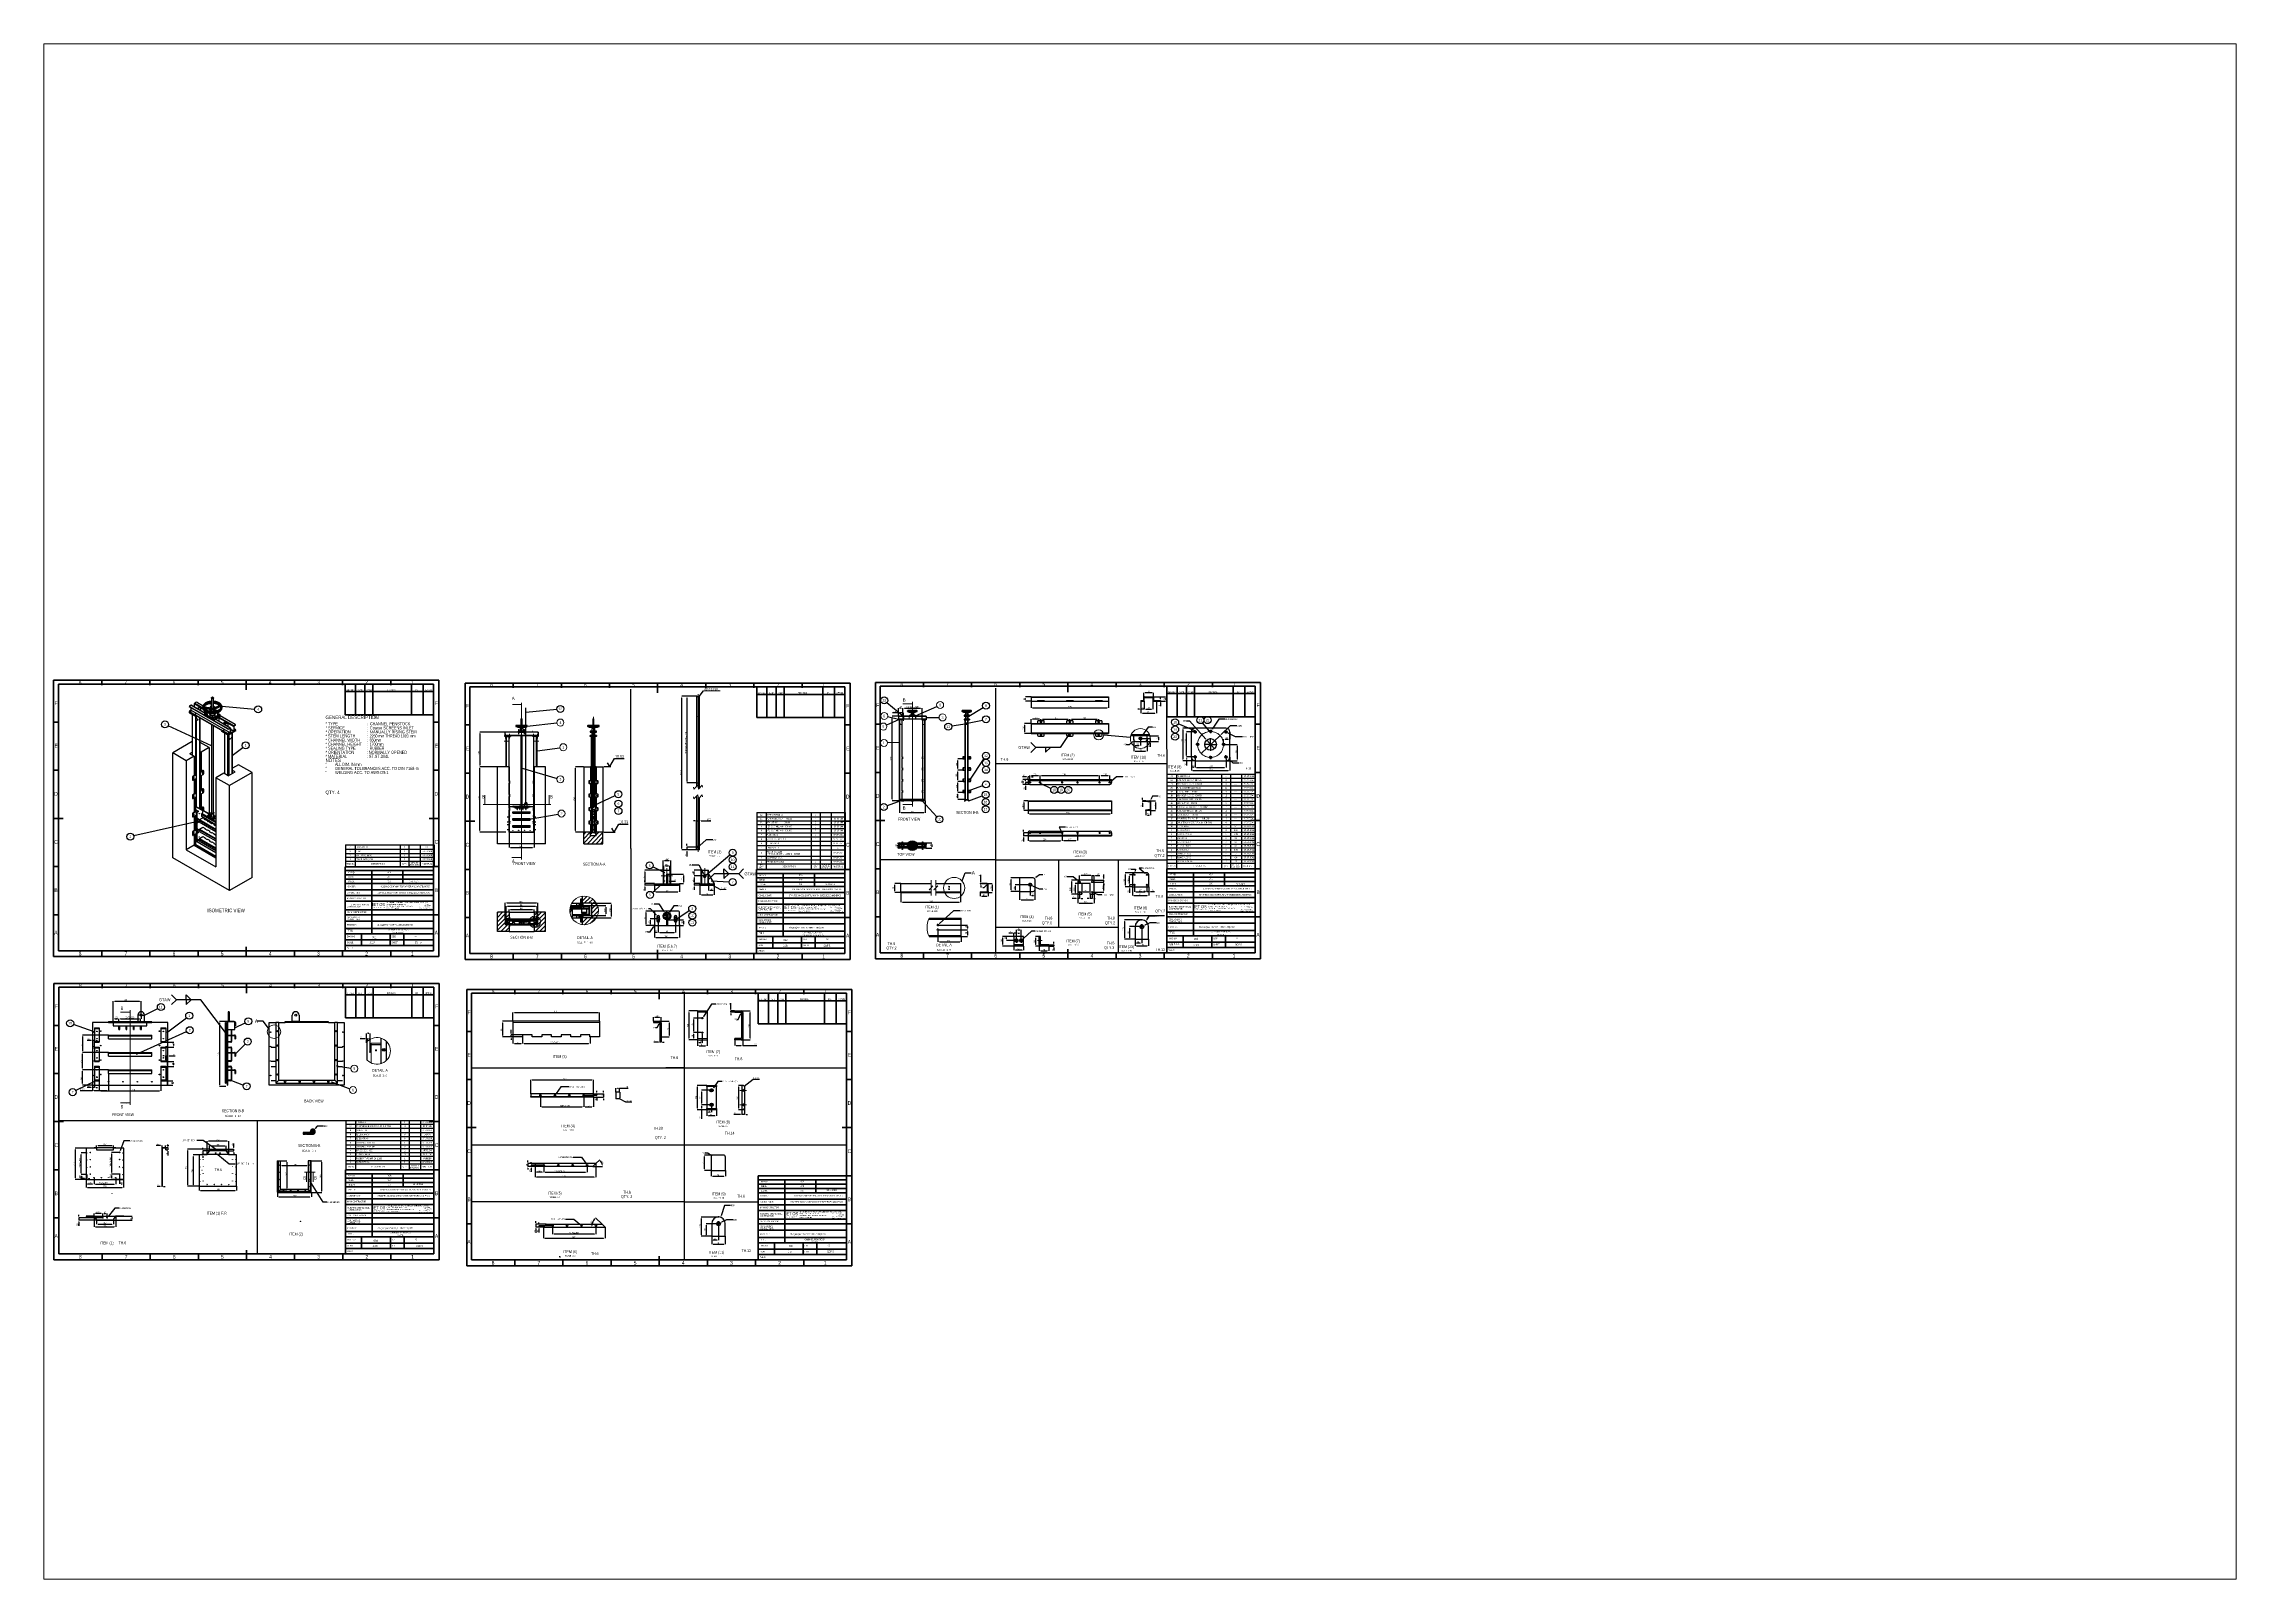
# Paper-space layout 'Layout1' of a CAD drawing. Header units: millimetres. Extents: x 29 to 262, y 20 to 183.
# The model-space entities are those that its viewports show. They can reach past a viewport. Long polylines and large blocks are cut down to what shows.
import ezdxf

# ---------------------------------------------------------------- set-up
doc = ezdxf.new("R2010")
doc.units = ezdxf.units.MM
doc.header["$PDSIZE"] = -1
for name, pattern in [('CENTER', [10.16, 6.35, -1.27, 1.27, -1.27]), ('CENTERX2', [20.32, 12.7, -2.54, 2.54, -2.54]), ('HIDDEN', [1.905, 1.27, -0.635])]:
    doc.linetypes.add(name, pattern=pattern)
doc.layers.add('BOLD', color=7, linetype='Continuous', lineweight=25)
doc.layers.add('FORMAT', color=7, linetype='Continuous')
doc.styles.add('SLDTEXTSTYLE0', font='TXT', dxfattribs={"width": 0.75})
doc.styles.add('SLDTEXTSTYLE1', font='TXT', dxfattribs={"width": 0.7})
doc.styles.add('SLDTEXTSTYLE10', font='TXT', dxfattribs={"width": 0.663793})
doc.styles.add('SLDTEXTSTYLE11', font='TXT', dxfattribs={"width": 0.617647})
doc.styles.add('SLDTEXTSTYLE12', font='TXT', dxfattribs={"width": 0.666667})
doc.styles.add('SLDTEXTSTYLE13', font='TXT', dxfattribs={"width": 0.660714})
doc.styles.add('SLDTEXTSTYLE14', font='TXT', dxfattribs={"width": 0.678571})
doc.styles.add('SLDTEXTSTYLE15', font='TXT', dxfattribs={"width": 0.689394})
doc.styles.add('SLDTEXTSTYLE16', font='TXT', dxfattribs={"width": 0.65})
doc.styles.add('SLDTEXTSTYLE17', font='TXT', dxfattribs={"width": 0.672414})
doc.styles.add('SLDTEXTSTYLE18', font='TXT', dxfattribs={"width": 0.697917})
doc.styles.add('SLDTEXTSTYLE19', font='TXT', dxfattribs={"width": 0.66})
doc.styles.add('SLDTEXTSTYLE2', font='TXT', dxfattribs={"width": 0.687299})
doc.styles.add('SLDTEXTSTYLE20', font='TXT', dxfattribs={"width": 0.682692})
doc.styles.add('SLDTEXTSTYLE21', font='TXT', dxfattribs={"width": 0.673913})
doc.styles.add('SLDTEXTSTYLE22', font='TXT', dxfattribs={"width": 0.693548})
doc.styles.add('SLDTEXTSTYLE23', font='TXT', dxfattribs={"width": 0.648148})
doc.styles.add('SLDTEXTSTYLE24', font='TXT', dxfattribs={"width": 0.653846})
doc.styles.add('SLDTEXTSTYLE25', font='TXT', dxfattribs={"width": 0.676471})
doc.styles.add('SLDTEXTSTYLE26', font='TXT', dxfattribs={"width": 0.671875})
doc.styles.add('SLDTEXTSTYLE27', font='TXT', dxfattribs={"width": 0.692857})
doc.styles.add('SLDTEXTSTYLE28', font='TXT', dxfattribs={"width": 0.673077})
doc.styles.add('SLDTEXTSTYLE29', font='TXT', dxfattribs={"width": 0.675})
doc.styles.add('SLDTEXTSTYLE3', font='TXT', dxfattribs={"width": 0.638186})
doc.styles.add('SLDTEXTSTYLE30', font='TXT', dxfattribs={"width": 0.645833})
doc.styles.add('SLDTEXTSTYLE4', font='TXT', dxfattribs={"width": 0.574028})
doc.styles.add('SLDTEXTSTYLE5', font='TXT', dxfattribs={"width": 0.57677})
doc.styles.add('SLDTEXTSTYLE6', font='TXT', dxfattribs={"width": 0.69})
doc.styles.add('SLDTEXTSTYLE7', font='TXT', dxfattribs={"width": 0.6875})
doc.styles.add('SLDTEXTSTYLE8', font='TXT', dxfattribs={"width": 0.694444})
doc.styles.add('SLDTEXTSTYLE9', font='TXT', dxfattribs={"width": 0.696429})
doc.dimstyles.new('SLDDIMSTYLE0', dxfattribs={"dimtxt": 2.5, "dimasz": 1.5875, "dimexe": 0, "dimexo": 0.625, "dimgap": 0, "dimtad": 1, "dimdec": 0, "dimrnd": 1e-09, "dimtxsty": 'Standard', "dimsah": 1, "dimcen": 2.5, "dimazin": 3, "dimtfac": 1.5875, "dimtdec": 0, "dimtmove": 0, "dimatfit": 3, "dimfrac": 2})
doc.dimstyles.new('SLDDIMSTYLE1', dxfattribs={"dimtxt": 2.5, "dimasz": 0.488462, "dimexe": 0, "dimexo": 0.625, "dimgap": 0, "dimtad": 1, "dimdec": 0, "dimrnd": 1e-09, "dimtxsty": 'Standard', "dimblk1": 'DOT', "dimblk2": 'DOT', "dimsah": 1, "dimcen": 2.5, "dimazin": 3, "dimtfac": 0.488462, "dimtdec": 0, "dimtmove": 0, "dimatfit": 3, "dimldrblk": 'DOT', "dimfrac": 2})
doc.dimstyles.new('SLDDIMSTYLE10', dxfattribs={"dimtxt": 1.5875, "dimasz": 1.5875, "dimexe": 0, "dimexo": 0.625, "dimgap": 0.396875, "dimtad": 1, "dimdec": 0, "dimlfac": 5, "dimrnd": 1e-09, "dimzin": 12, "dimtxsty": 'SLDTEXTSTYLE0', "dimblk1": 'NONE', "dimsah": 1, "dimcen": 0, "dimazin": 3, "dimtfac": 1, "dimtdec": 0, "dimtmove": 0, "dimatfit": 3, "dimldrblk": 'NONE', "dimfrac": 2, "dimtzin": 12})
doc.dimstyles.new('SLDDIMSTYLE11', dxfattribs={"dimtxt": 1.5875, "dimasz": 1.5875, "dimexe": 0, "dimexo": 0.625, "dimgap": 0.396875, "dimtad": 1, "dimdec": 0, "dimlfac": 5, "dimrnd": 1e-09, "dimzin": 12, "dimtxsty": 'SLDTEXTSTYLE0', "dimsah": 1, "dimcen": 0, "dimazin": 3, "dimtfac": 1, "dimtdec": 0, "dimtmove": 0, "dimatfit": 3, "dimfrac": 2, "dimtzin": 12})
doc.dimstyles.new('SLDDIMSTYLE12', dxfattribs={"dimtxt": 1.5875, "dimasz": 1.5875, "dimexe": 0, "dimexo": 0.625, "dimgap": 0.396875, "dimtad": 1, "dimdec": 0, "dimlfac": 30, "dimrnd": 1e-09, "dimzin": 12, "dimtxsty": 'SLDTEXTSTYLE0', "dimsah": 1, "dimcen": 2.5, "dimazin": 3, "dimtfac": 1, "dimtdec": 0, "dimtmove": 0, "dimatfit": 3, "dimfrac": 2, "dimtzin": 12})
doc.dimstyles.new('SLDDIMSTYLE13', dxfattribs={"dimtxt": 1.5875, "dimasz": 1.5875, "dimexe": 0, "dimexo": 0.625, "dimgap": 0.396875, "dimtad": 1, "dimdec": 0, "dimlfac": 30, "dimrnd": 1e-09, "dimzin": 12, "dimtxsty": 'SLDTEXTSTYLE0', "dimsah": 1, "dimcen": 2.5, "dimazin": 3, "dimtfac": 1, "dimtdec": 0, "dimtmove": 0, "dimatfit": 0, "dimfrac": 2, "dimtzin": 12})
doc.dimstyles.new('SLDDIMSTYLE14', dxfattribs={"dimtxt": 2.5, "dimasz": 1.5875, "dimexe": 0, "dimexo": 0.625, "dimgap": 0, "dimtad": 1, "dimdec": 0, "dimrnd": 1e-09, "dimtxsty": 'Standard', "dimblk1": 'NONE', "dimblk2": 'NONE', "dimsah": 1, "dimcen": 2.5, "dimazin": 3, "dimtfac": 1.5875, "dimtdec": 0, "dimtmove": 0, "dimatfit": 3, "dimldrblk": 'NONE', "dimfrac": 2})
doc.dimstyles.new('SLDDIMSTYLE15', dxfattribs={"dimtxt": 1.5875, "dimasz": 1.5875, "dimexe": 0, "dimexo": 0.625, "dimgap": 0.396875, "dimtad": 1, "dimdec": 0, "dimlfac": 10, "dimrnd": 1e-09, "dimzin": 12, "dimtxsty": 'SLDTEXTSTYLE0', "dimsah": 1, "dimcen": 0, "dimazin": 3, "dimtfac": 1, "dimtdec": 0, "dimtmove": 1, "dimatfit": 3, "dimfrac": 2, "dimtzin": 12})
doc.dimstyles.new('SLDDIMSTYLE16', dxfattribs={"dimtxt": 1.5875, "dimasz": 1.5875, "dimexe": 0, "dimexo": 0.625, "dimgap": 0.396875, "dimtad": 1, "dimdec": 0, "dimlfac": 10, "dimrnd": 1e-09, "dimzin": 12, "dimtxsty": 'SLDTEXTSTYLE0', "dimsah": 1, "dimcen": 0, "dimazin": 3, "dimtfac": 1, "dimtdec": 0, "dimtmove": 0, "dimatfit": 3, "dimfrac": 2, "dimtzin": 12})
doc.dimstyles.new('SLDDIMSTYLE17', dxfattribs={"dimtxt": 1.5875, "dimasz": 1.5875, "dimexe": 0, "dimexo": 0.625, "dimgap": 0.396875, "dimtad": 1, "dimdec": 0, "dimlfac": 10, "dimrnd": 1e-09, "dimzin": 12, "dimtxsty": 'SLDTEXTSTYLE0', "dimblk1": 'NONE', "dimsah": 1, "dimcen": 0, "dimazin": 3, "dimtfac": 1, "dimtdec": 0, "dimtmove": 0, "dimatfit": 3, "dimldrblk": 'NONE', "dimfrac": 2, "dimtzin": 12})
doc.dimstyles.new('SLDDIMSTYLE18', dxfattribs={"dimtxt": 1.5875, "dimasz": 1.5875, "dimexe": 0, "dimexo": 0.625, "dimgap": 0.396875, "dimtad": 1, "dimdec": 0, "dimlfac": 5, "dimrnd": 1e-09, "dimzin": 12, "dimtxsty": 'SLDTEXTSTYLE0', "dimblk1": 'NONE', "dimsah": 1, "dimcen": 0, "dimazin": 3, "dimtfac": 1, "dimtdec": 0, "dimtmove": 0, "dimatfit": 3, "dimldrblk": 'NONE', "dimfrac": 2, "dimtzin": 12})
doc.dimstyles.new('SLDDIMSTYLE19', dxfattribs={"dimtxt": 1.5875, "dimasz": 1.5875, "dimexe": 0, "dimexo": 0.625, "dimgap": 0.396875, "dimtad": 1, "dimdec": 1, "dimlfac": 10, "dimrnd": 1e-09, "dimzin": 4, "dimtxsty": 'SLDTEXTSTYLE0', "dimsah": 1, "dimcen": 2.5, "dimazin": 1, "dimtfac": 1, "dimtmove": 0, "dimatfit": 3, "dimfrac": 2, "dimtzin": 12})
doc.dimstyles.new('SLDDIMSTYLE2', dxfattribs={"dimtxt": 1.5875, "dimasz": 1.5875, "dimexe": 0, "dimexo": 0.625, "dimgap": 0.396875, "dimtad": 1, "dimdec": 0, "dimlfac": 25, "dimrnd": 1e-09, "dimzin": 12, "dimtxsty": 'SLDTEXTSTYLE0', "dimsah": 1, "dimcen": 2.5, "dimazin": 3, "dimtfac": 1, "dimtdec": 0, "dimtmove": 0, "dimatfit": 3, "dimfrac": 2, "dimtzin": 12})
doc.dimstyles.new('SLDDIMSTYLE20', dxfattribs={"dimtxt": 1.5875, "dimasz": 1.5875, "dimexe": 0, "dimexo": 0.625, "dimgap": 0.396875, "dimtad": 1, "dimdec": 0, "dimlfac": 20, "dimrnd": 1e-09, "dimzin": 12, "dimtxsty": 'SLDTEXTSTYLE0', "dimsah": 1, "dimcen": 2.5, "dimazin": 3, "dimtfac": 1, "dimtdec": 0, "dimtmove": 0, "dimatfit": 3, "dimfrac": 2, "dimtzin": 12})
doc.dimstyles.new('SLDDIMSTYLE21', dxfattribs={"dimtxt": 1.5875, "dimasz": 1.5875, "dimexe": 0, "dimexo": 0.625, "dimgap": 0.396875, "dimtad": 1, "dimdec": 0, "dimlfac": 20, "dimrnd": 1e-09, "dimzin": 12, "dimtxsty": 'SLDTEXTSTYLE0', "dimsah": 1, "dimcen": 2.5, "dimazin": 3, "dimtfac": 1, "dimtmove": 0, "dimatfit": 3, "dimfrac": 2, "dimtzin": 12})
doc.dimstyles.new('SLDDIMSTYLE22', dxfattribs={"dimtxt": 1.5875, "dimasz": 1.5875, "dimexe": 0, "dimexo": 0.625, "dimgap": 0.396875, "dimtad": 1, "dimdec": 0, "dimlfac": 20, "dimrnd": 1e-09, "dimzin": 12, "dimtxsty": 'SLDTEXTSTYLE0', "dimblk1": 'NONE', "dimsah": 1, "dimcen": 0, "dimazin": 3, "dimtfac": 1, "dimtdec": 0, "dimtmove": 0, "dimatfit": 3, "dimldrblk": 'NONE', "dimfrac": 2, "dimtzin": 12})
doc.dimstyles.new('SLDDIMSTYLE23', dxfattribs={"dimtxt": 1.5875, "dimasz": 1.5875, "dimexe": 0, "dimexo": 0.625, "dimgap": 0.396875, "dimtad": 1, "dimdec": 0, "dimlfac": 20, "dimrnd": 1e-09, "dimzin": 12, "dimtxsty": 'SLDTEXTSTYLE0', "dimsah": 1, "dimcen": 2.5, "dimazin": 3, "dimtfac": 1, "dimtdec": 0, "dimtmove": 0, "dimatfit": 0, "dimfrac": 2, "dimtzin": 12})
doc.dimstyles.new('SLDDIMSTYLE24', dxfattribs={"dimtxt": 1.5875, "dimasz": 1.5875, "dimexe": 0, "dimexo": 0.625, "dimgap": 0.396875, "dimtad": 1, "dimdec": 0, "dimlfac": 20, "dimrnd": 1e-09, "dimzin": 12, "dimtxsty": 'SLDTEXTSTYLE0', "dimsah": 1, "dimcen": 2.5, "dimazin": 3, "dimtfac": 1, "dimtmove": 0, "dimatfit": 0, "dimfrac": 2, "dimtzin": 12})
doc.dimstyles.new('SLDDIMSTYLE25', dxfattribs={"dimtxt": 1.5875, "dimasz": 1.5875, "dimexe": 0, "dimexo": 0.625, "dimgap": 0.396875, "dimtad": 1, "dimdec": 0, "dimlfac": 20, "dimrnd": 1e-09, "dimzin": 12, "dimtxsty": 'SLDTEXTSTYLE0', "dimblk1": 'NONE', "dimsah": 1, "dimcen": 0, "dimazin": 3, "dimtfac": 1, "dimtdec": 0, "dimtmove": 0, "dimatfit": 3, "dimldrblk": 'NONE', "dimfrac": 2, "dimtzin": 12})
doc.dimstyles.new('SLDDIMSTYLE26', dxfattribs={"dimtxt": 1.5875, "dimasz": 1.5875, "dimexe": 0, "dimexo": 0.625, "dimgap": 0.396875, "dimtad": 1, "dimdec": 0, "dimlfac": 5, "dimrnd": 1e-09, "dimzin": 12, "dimtxsty": 'SLDTEXTSTYLE0', "dimsah": 1, "dimcen": 0, "dimazin": 3, "dimtfac": 1, "dimtdec": 0, "dimtmove": 0, "dimatfit": 3, "dimfrac": 2, "dimtzin": 12})
doc.dimstyles.new('SLDDIMSTYLE28', dxfattribs={"dimtxt": 1.5875, "dimasz": 1.5875, "dimexe": 0, "dimexo": 0.625, "dimgap": 0.396875, "dimtad": 1, "dimdec": 0, "dimlfac": 5, "dimrnd": 1e-09, "dimzin": 12, "dimtxsty": 'SLDTEXTSTYLE0', "dimsah": 1, "dimcen": 0, "dimazin": 3, "dimtfac": 1, "dimtdec": 0, "dimtmove": 1, "dimatfit": 3, "dimfrac": 2, "dimtzin": 12})
doc.dimstyles.new('SLDDIMSTYLE3', dxfattribs={"dimtxt": 1.5875, "dimasz": 1.5875, "dimexe": 0, "dimexo": 0.625, "dimgap": 0.396875, "dimtad": 1, "dimdec": 0, "dimlfac": 10, "dimrnd": 1e-09, "dimzin": 12, "dimtxsty": 'SLDTEXTSTYLE0', "dimsah": 1, "dimcen": 2.5, "dimazin": 3, "dimtfac": 1, "dimtdec": 0, "dimtmove": 0, "dimatfit": 3, "dimfrac": 2, "dimtzin": 12})
doc.dimstyles.new('SLDDIMSTYLE30', dxfattribs={"dimtxt": 1.5875, "dimasz": 1.5875, "dimexe": 0, "dimexo": 0.625, "dimgap": 0.396875, "dimtad": 1, "dimlfac": 10, "dimzin": 12, "dimtxsty": 'SLDTEXTSTYLE0', "dimsah": 1, "dimcen": 2.5, "dimazin": 3, "dimtfac": 1, "dimtmove": 0, "dimatfit": 3, "dimfrac": 2, "dimtzin": 12})
doc.dimstyles.new('SLDDIMSTYLE4', dxfattribs={"dimtxt": 1.5875, "dimasz": 1.5875, "dimexe": 0, "dimexo": 0.625, "dimgap": 0.396875, "dimtad": 1, "dimdec": 0, "dimlfac": 10, "dimrnd": 1e-09, "dimzin": 12, "dimtxsty": 'SLDTEXTSTYLE0', "dimsah": 1, "dimcen": 2.5, "dimazin": 3, "dimtfac": 1, "dimtdec": 0, "dimtmove": 0, "dimatfit": 0, "dimfrac": 2, "dimtzin": 12})
doc.dimstyles.new('SLDDIMSTYLE5', dxfattribs={"dimtxt": 1.5875, "dimasz": 1.5875, "dimexe": 0, "dimexo": 0.625, "dimgap": 0.396875, "dimtad": 1, "dimdec": 0, "dimlfac": 10, "dimrnd": 1e-09, "dimzin": 12, "dimtxsty": 'SLDTEXTSTYLE0', "dimblk1": 'NONE', "dimsah": 1, "dimcen": 0, "dimazin": 3, "dimtfac": 1, "dimtdec": 0, "dimtmove": 0, "dimatfit": 3, "dimldrblk": 'NONE', "dimfrac": 2, "dimtzin": 12})
doc.dimstyles.new('SLDDIMSTYLE6', dxfattribs={"dimtxt": 1.5875, "dimasz": 1.5875, "dimexe": 0, "dimexo": 0.625, "dimgap": 0.396875, "dimtad": 1, "dimdec": 0, "dimlfac": 5, "dimrnd": 1e-09, "dimzin": 12, "dimtxsty": 'SLDTEXTSTYLE0', "dimsah": 1, "dimcen": 2.5, "dimazin": 3, "dimtfac": 1, "dimtdec": 0, "dimtmove": 0, "dimatfit": 3, "dimfrac": 2, "dimtzin": 12})
doc.dimstyles.new('SLDDIMSTYLE7', dxfattribs={"dimtxt": 1.5875, "dimasz": 1.5875, "dimexe": 0, "dimexo": 0.625, "dimgap": 0.396875, "dimtad": 1, "dimdec": 0, "dimlfac": 5, "dimrnd": 1e-09, "dimzin": 12, "dimtxsty": 'SLDTEXTSTYLE0', "dimsah": 1, "dimcen": 2.5, "dimazin": 3, "dimtfac": 1, "dimtdec": 0, "dimtmove": 0, "dimatfit": 0, "dimfrac": 2, "dimtzin": 12})
doc.dimstyles.new('SLDDIMSTYLE8', dxfattribs={"dimtxt": 1.5875, "dimasz": 1.5875, "dimexe": 0, "dimexo": 0.625, "dimgap": 0.396875, "dimtad": 1, "dimdec": 0, "dimlfac": 5, "dimrnd": 1e-09, "dimzin": 12, "dimtxsty": 'SLDTEXTSTYLE0', "dimblk1": 'NONE', "dimsah": 1, "dimcen": 0, "dimazin": 3, "dimtfac": 1, "dimtdec": 0, "dimtmove": 0, "dimatfit": 3, "dimldrblk": 'NONE', "dimfrac": 2, "dimtzin": 12})
doc.dimstyles.new('SLDDIMSTYLE9', dxfattribs={"dimtxt": 1.5875, "dimasz": 1.5875, "dimexe": 0, "dimexo": 0.625, "dimgap": 0.396875, "dimtad": 1, "dimdec": 6, "dimlfac": 5, "dimrnd": 1e-09, "dimzin": 12, "dimtxsty": 'SLDTEXTSTYLE0', "dimsah": 1, "dimcen": 0, "dimazin": 3, "dimtfac": 1, "dimtdec": 0, "dimtmove": 0, "dimatfit": 3, "dimfrac": 2, "dimtzin": 12})
pattern_1 = [(45, (427.2426, -2.8933), (-2.24506, 2.24506), [])]
pattern_2 = [(45, (427.243, -2.893), (-6.7352, 6.7352), []), (45, (431.733, -2.893), (-6.7352, 6.7352), [])]
pattern_3 = [(45, (427.2426, -2.8933), (-1.122532, 1.122532), [])]

# ---------------------------------------------------------------- blocks, each defined once
blk = doc.blocks.new('SW_NOTE_0')
at = {"layer": 'FORMAT', "color": 0, "char_height": 1.587, "attachment_point": 2, "style": 'SLDTEXTSTYLE0'}
for s, insert in [('CHANNEL PENSTOCK', (10.4, 2)), ('(ISOMETRIC)', (10.4, -1.1))]:
    blk.add_mtext(s, dxfattribs=dict(at, insert=insert))
blk = doc.blocks.new('SW_NOTE_0_1')
at = {"color": 0, "linetype": 'Continuous', "lineweight": 0, "char_height": 1.587, "attachment_point": 1, "style": 'SLDTEXTSTYLE0'}
for s, insert in [('CIVIL WORKS', (0, 2)), ('CONSULTANT:', (0, -0.1))]:
    blk.add_mtext(s, dxfattribs=dict(at, insert=insert))
blk = doc.blocks.new('SW_NOTE_0_2')
at = {"color": 0, "linetype": 'Continuous', "lineweight": 0, "char_height": 1.587, "attachment_point": 1, "style": 'SLDTEXTSTYLE0'}
for s, insert in [('ELECTRO-MECHANICAL', (0, 2)), ('CONTRACTOR:', (0, -0.1))]:
    blk.add_mtext(s, dxfattribs=dict(at, insert=insert))
blk = doc.blocks.new('SW_NOTE_0_3')
at = {"layer": 'FORMAT', "color": 0, "char_height": 1, "attachment_point": 1}
for s, insert, style in [('Tel          : + 02 22684645', (0, 1.3), 'SLDTEXTSTYLE4'), ('+ 02 22689889', (5.3, 0), 'SLDTEXTSTYLE3')]:
    blk.add_mtext(s, dxfattribs=dict(at, insert=insert, style=style))
blk = doc.blocks.new('SW_NOTE_0_4')
at = {"layer": 'FORMAT', "color": 0, "char_height": 3.2, "attachment_point": 1, "style": 'SLDTEXTSTYLE0'}
for s, insert in [('IET', (0, 4.1)), ('O', (7.2, 4.1)), ('S', (10.4, 4.1))]:
    blk.add_mtext(s, dxfattribs=dict(at, insert=insert))
blk = doc.blocks.new('SW_TABLEANNOTATION_0')
at = {"color": 0, "linetype": 'Continuous', "lineweight": 25}
for p, q in [((0, 0), (0, -4.4)), ((0, 0), (10, 0)), ((10, 0), (10, -4.4)), ((10, 0), (56.9, 0)), ((56.9, 0), (56.9, -4.4)), ((56.9, 0), (66, 0)), ((66, 0), (66, -4.4)), ((66, 0), (77.6, 0)), ((77.6, 0), (77.6, -4.4)), ((77.6, 0), (92, 0)), ((92, 0), (92, -4.4)), ((0, -4.4), (0, -8.9)), ((0, -4.4), (10, -4.4)), ((0, -8.9), (0, -12.9)), ((0, -8.9), (10, -8.9)), ((0, -12.9), (0, -16.9)), ((0, -12.9), (10, -12.9)), ((0, -16.9), (0, -22.6)), ((0, -16.9), (10, -16.9)), ((0, -22.6), (10, -22.6)), ((10, -4.4), (10, -8.9)), ((10, -4.4), (56.9, -4.4)), ((10, -8.9), (10, -12.9)), ((10, -8.9), (56.9, -8.9)), ((10, -12.9), (10, -16.9)), ((10, -12.9), (56.9, -12.9)), ((10, -16.9), (10, -22.6)), ((10, -16.9), (56.9, -16.9)), ((10, -22.6), (56.9, -22.6)), ((56.9, -4.4), (56.9, -8.9)), ((56.9, -4.4), (66, -4.4)), ((56.9, -8.9), (56.9, -12.9)), ((56.9, -8.9), (66, -8.9)), ((56.9, -12.9), (56.9, -16.9)), ((56.9, -12.9), (66, -12.9)), ((56.9, -16.9), (56.9, -22.6)), ((56.9, -16.9), (66, -16.9)), ((56.9, -22.6), (66, -22.6)), ((66, -4.4), (66, -8.9)), ((66, -4.4), (77.6, -4.4)), ((66, -8.9), (66, -12.9)), ((66, -8.9), (77.6, -8.9)), ((66, -12.9), (66, -16.9)), ((66, -12.9), (77.6, -12.9)), ((66, -16.9), (66, -22.6)), ((66, -16.9), (77.6, -16.9)), ((66, -22.6), (77.6, -22.6)), ((77.6, -4.4), (77.6, -8.9)), ((77.6, -4.4), (92, -4.4)), ((77.6, -8.9), (77.6, -12.9)), ((77.6, -8.9), (92, -8.9)), ((77.6, -12.9), (77.6, -16.9)), ((77.6, -12.9), (92, -12.9)), ((77.6, -16.9), (77.6, -22.6)), ((77.6, -16.9), (92, -16.9)), ((77.6, -22.6), (92, -22.6)), ((92, -4.4), (92, -8.9)), ((92, -8.9), (92, -12.9)), ((92, -12.9), (92, -16.9)), ((92, -16.9), (92, -22.6))]:
    blk.add_line(p, q, dxfattribs=at)
at = {"color": 0, "linetype": 'Continuous', "lineweight": 0, "attachment_point": 1, "style": 'SLDTEXTSTYLE0'}
for s, insert, char_height in [('ITEM NO.', (0.5, -18.9), 1.59), ('4', (4.4, -1.4), 1.59), ('3', (4.4, -5.9), 1.59), ('2', (4.4, -10.1), 1.59), ('1', (4.4, -14.1), 1.59), ('HAND WHEEL', (10.5, -1.4), 1.59), ('STEM', (10.5, -5.9), 1.59), ('GATE DWG. (004)', (10.5, -10.1), 1.587), ('FRAME DWG. (003)', (10.5, -14.1), 1.587), ('DESCRIPTION', (26.9, -18.9), 1.587), ('QTY.', (59.1, -18.9), 1.59), ('1', (60.8, -1.4), 1.59), ('1', (60.8, -5.9), 1.59), ('1', (60.8, -10.1), 1.59), ('1', (60.8, -14.1), 1.59), ('(KG/UNIT)', (66.7, -20), 1.59), ('WEIGHT', (67.9, -17.9), 1.59), ('ST.ST.304L', (79.9, -5.9), 1.59), ('ST.ST.304L', (79.9, -10.1), 1.59), ('ST.ST.304L', (79.9, -14.1), 1.59), ('MATERIAL', (79.9, -18.9), 1.59), ('C.I', (83.3, -1.4), 1.59)]:
    blk.add_mtext(s, dxfattribs=dict(at, insert=insert, char_height=char_height))
blk = doc.blocks.new('SW_TABLEANNOTATION_1')
at = {"color": 0, "linetype": 'Continuous', "lineweight": 0, "attachment_point": 1}
for s, insert, char_height, style in [('GENERAL DESCRIPTION', (297.3, 255.4), 3.704, 'SLDTEXTSTYLE0'), ('* TYPE', (297.3, 248.5), 3.17, 'SLDTEXTSTYLE0'), ('* SERVICE', (297.3, 244.2), 3.17, 'SLDTEXTSTYLE0'), ('* OPERATION', (297.3, 240), 3.175, 'SLDTEXTSTYLE0'), ('* STEM LENGTH', (297.3, 235.8), 3.175, 'SLDTEXTSTYLE0'), ('* CHANNEL WIDTH', (297.3, 231.5), 3.175, 'SLDTEXTSTYLE0'), (':  CHANNEL PENSTOCK', (340.1, 248.5), 3.175, 'SLDTEXTSTYLE0'), (':  Coarse SCREENS INLET', (340.1, 244.2), 3.175, 'SLDTEXTSTYLE0'), (':  MANUALLY RISING STEM', (340.1, 240), 3.175, 'SLDTEXTSTYLE0'), (':  2250 mm THREAD 1000 mm', (340.1, 235.8), 3.175, 'SLDTEXTSTYLE6'), (':  650mm', (340.1, 231.5), 3.17, 'SLDTEXTSTYLE7'), ('* CHANNEL HEIGHT', (297.3, 227.3), 3.175, 'SLDTEXTSTYLE0'), ('* SEALING TYPE', (297.3, 223.1), 3.175, 'SLDTEXTSTYLE0'), ('* ORIENTATION', (297.3, 218.8), 3.175, 'SLDTEXTSTYLE0'), ('* MATERIAL', (297.3, 214.6), 3.17, 'SLDTEXTSTYLE0'), ('%%d', (297.3, 206.3), 3.17, 'SLDTEXTSTYLE0'), ('NOTES', (297.3, 210.8), 3.7, 'SLDTEXTSTYLE0'), ('ALL DIM. IN mm', (307.3, 206.3), 3.175, 'SLDTEXTSTYLE9'), (':  1700mm', (340.1, 227.3), 3.17, 'SLDTEXTSTYLE8'), (':  RUBBER', (340.1, 223.1), 3.17, 'SLDTEXTSTYLE8'), (': NORMALLY OPENED', (340.1, 218.8), 3.175, 'SLDTEXTSTYLE0'), (': ST.ST.304L', (340.1, 214.6), 3.175, 'SLDTEXTSTYLE0'), ('%%d', (297.3, 202.1), 3.17, 'SLDTEXTSTYLE0'), ('%%d', (297.3, 197.9), 3.17, 'SLDTEXTSTYLE0'), ('WELDING ACC. TO AWS D9.1', (307.3, 197.9), 3.175, 'SLDTEXTSTYLE0'), ('GENERAL TOLERANCES ACC. TO DIN 7168-m', (307.3, 202.1), 3.175, 'SLDTEXTSTYLE0'), ('QTY. 4', (297.3, 177.5), 3.7, 'SLDTEXTSTYLE0')]:
    blk.add_mtext(s, dxfattribs=dict(at, insert=insert, char_height=char_height, style=style))
blk = doc.blocks.new('SW_NOTE_0_5')
at = {"layer": 'FORMAT', "color": 0}
blk.add_circle((2.9, 2.2), 3.64, dxfattribs=at)
at = {"layer": 'FORMAT', "color": 0, "insert": (2.9, 3.5), "char_height": 2.65, "attachment_point": 2, "style": 'SLDTEXTSTYLE0'}
blk.add_mtext('1', dxfattribs=at)
blk = doc.blocks.new('SW_NOTE_0_6')
at = {"layer": 'FORMAT', "color": 0}
blk.add_circle((3.6, -0.3), 3.64, dxfattribs=at)
at = {"layer": 'FORMAT', "color": 0, "insert": (3.6, 1), "char_height": 2.65, "attachment_point": 2, "style": 'SLDTEXTSTYLE0'}
blk.add_mtext('4', dxfattribs=at)
blk = doc.blocks.new('_Dot')
at = {"color": 0, "linetype": 'ByBlock', "lineweight": -2}
blk.add_line((-0.5, 0), (-1, 0), dxfattribs=at)
at = {"color": 0, "linetype": 'ByBlock', "const_width": 0.5}
blk.add_lwpolyline([(-0.25, 0, 1), (0.25, 0, 1)], format="xyb", close=True, dxfattribs=at)
blk = doc.blocks.new('SW_NOTE_0_7')
at = {"layer": 'FORMAT', "color": 0}
blk.add_circle((-3.3, 1.5), 3.64, dxfattribs=at)
at = {"layer": 'FORMAT', "color": 0, "insert": (-3.3, 2.9), "char_height": 2.65, "attachment_point": 2, "style": 'SLDTEXTSTYLE0'}
blk.add_mtext('3', dxfattribs=at)
blk = doc.blocks.new('SW_NOTE_0_8')
at = {"layer": 'FORMAT', "color": 0}
blk.add_circle((-3.6, -0.8), 3.64, dxfattribs=at)
at = {"layer": 'FORMAT', "color": 0, "insert": (-3.6, 0.5), "char_height": 2.65, "attachment_point": 2, "style": 'SLDTEXTSTYLE0'}
blk.add_mtext('2', dxfattribs=at)
blk = doc.blocks.new('SW_NOTE_0_9')
at = {"layer": 'FORMAT', "color": 0, "char_height": 1.587, "attachment_point": 1, "style": 'SLDTEXTSTYLE0'}
for s, insert in [('CHANNEL PENSTOCK', (0, 2)), ('(GENERAL ASSEMBLY)', (0, -1.1))]:
    blk.add_mtext(s, dxfattribs=dict(at, insert=insert))
blk = doc.blocks.new('SW_NOTE_0_10')
at = {"color": 0, "linetype": 'Continuous', "lineweight": 0, "char_height": 1.587, "attachment_point": 1, "style": 'SLDTEXTSTYLE0'}
for s, insert in [('CIVIL WORKS', (0, 2)), ('CONSULTANT:', (0, -0.1))]:
    blk.add_mtext(s, dxfattribs=dict(at, insert=insert))
blk = doc.blocks.new('SW_NOTE_0_11')
at = {"color": 0, "linetype": 'Continuous', "lineweight": 0, "char_height": 1.587, "attachment_point": 1, "style": 'SLDTEXTSTYLE0'}
for s, insert in [('ELECTRO-MECHANICAL', (0, 2)), ('CONTRACTOR:', (0, -0.1))]:
    blk.add_mtext(s, dxfattribs=dict(at, insert=insert))
blk = doc.blocks.new('SW_NOTE_0_12')
at = {"layer": 'FORMAT', "color": 0, "char_height": 1, "attachment_point": 1}
for s, insert, style in [('Tel          : + 02 22684645', (0, 1.3), 'SLDTEXTSTYLE4'), ('+ 02 22689889', (5.3, 0), 'SLDTEXTSTYLE3')]:
    blk.add_mtext(s, dxfattribs=dict(at, insert=insert, style=style))
blk = doc.blocks.new('SW_NOTE_0_13')
at = {"layer": 'FORMAT', "color": 0, "char_height": 3.2, "attachment_point": 1, "style": 'SLDTEXTSTYLE0'}
for s, insert in [('IET', (0, 4.1)), ('O', (7.2, 4.1)), ('S', (10.4, 4.1))]:
    blk.add_mtext(s, dxfattribs=dict(at, insert=insert))
blk = doc.blocks.new('SW_TABLEANNOTATION_2')
at = {"color": 0, "linetype": 'Continuous', "lineweight": 25}
for p, q in [((0, 0), (0, -4.4)), ((0, 0), (9.6, 0)), ((9.6, 0), (9.6, -4.4)), ((9.6, 0), (56.5, 0)), ((56.5, 0), (56.5, -4.4)), ((56.5, 0), (65.6, 0)), ((65.6, 0), (65.6, -4.4)), ((65.6, 0), (77.2, 0)), ((77.2, 0), (77.2, -4.4)), ((77.2, 0), (91.6, 0)), ((91.6, 0), (91.6, -4.4)), ((0, -4.4), (0, -8.4)), ((0, -4.4), (9.6, -4.4)), ((0, -8.4), (0, -12.4)), ((0, -8.4), (9.6, -8.4)), ((0, -12.4), (0, -16.4)), ((0, -12.4), (9.6, -12.4)), ((0, -16.4), (0, -20.9)), ((0, -16.4), (9.6, -16.4)), ((0, -20.9), (0, -25.3)), ((0, -20.9), (9.6, -20.9)), ((9.6, -4.4), (9.6, -8.4)), ((9.6, -4.4), (56.5, -4.4)), ((9.6, -8.4), (9.6, -12.4)), ((9.6, -8.4), (56.5, -8.4)), ((9.6, -12.4), (9.6, -16.4)), ((9.6, -12.4), (56.5, -12.4)), ((9.6, -16.4), (9.6, -20.9)), ((9.6, -16.4), (56.5, -16.4)), ((9.6, -20.9), (9.6, -25.3)), ((9.6, -20.9), (56.5, -20.9)), ((56.5, -4.4), (56.5, -8.4)), ((56.5, -4.4), (65.6, -4.4)), ((56.5, -8.4), (56.5, -12.4)), ((56.5, -8.4), (65.6, -8.4)), ((56.5, -12.4), (56.5, -16.4)), ((56.5, -12.4), (65.6, -12.4)), ((56.5, -16.4), (56.5, -20.9)), ((56.5, -16.4), (65.6, -16.4)), ((56.5, -20.9), (56.5, -25.3)), ((56.5, -20.9), (65.6, -20.9)), ((65.6, -4.4), (65.6, -8.4)), ((65.6, -4.4), (77.2, -4.4)), ((65.6, -8.4), (65.6, -12.4)), ((65.6, -8.4), (77.2, -8.4)), ((65.6, -12.4), (65.6, -16.4)), ((65.6, -12.4), (77.2, -12.4)), ((65.6, -16.4), (65.6, -20.9)), ((65.6, -16.4), (77.2, -16.4)), ((65.6, -20.9), (65.6, -25.3)), ((65.6, -20.9), (77.2, -20.9)), ((77.2, -4.4), (77.2, -8.4)), ((77.2, -4.4), (91.6, -4.4)), ((77.2, -8.4), (77.2, -12.4)), ((77.2, -8.4), (91.6, -8.4)), ((77.2, -12.4), (77.2, -16.4)), ((77.2, -12.4), (91.6, -12.4)), ((77.2, -16.4), (77.2, -20.9)), ((77.2, -16.4), (91.6, -16.4)), ((77.2, -20.9), (77.2, -25.3)), ((77.2, -20.9), (91.6, -20.9)), ((91.6, -4.4), (91.6, -8.4)), ((91.6, -8.4), (91.6, -12.4)), ((91.6, -12.4), (91.6, -16.4)), ((91.6, -16.4), (91.6, -20.9)), ((91.6, -20.9), (91.6, -25.3)), ((0, -25.3), (0, -29.7)), ((0, -25.3), (9.6, -25.3)), ((0, -29.7), (0, -34.1)), ((0, -29.7), (9.6, -29.7)), ((0, -34.1), (0, -38.6)), ((0, -34.1), (9.6, -34.1)), ((0, -38.6), (0, -45.1)), ((0, -38.6), (9.6, -38.6)), ((0, -45.1), (0, -49.1)), ((0, -45.1), (9.6, -45.1)), ((9.6, -25.3), (9.6, -29.7)), ((9.6, -25.3), (56.5, -25.3)), ((9.6, -29.7), (9.6, -34.1)), ((9.6, -29.7), (56.5, -29.7)), ((9.6, -34.1), (9.6, -38.6)), ((9.6, -34.1), (56.5, -34.1)), ((9.6, -38.6), (9.6, -45.1)), ((9.6, -38.6), (56.5, -38.6)), ((9.6, -45.1), (9.6, -49.1)), ((9.6, -45.1), (56.5, -45.1)), ((56.5, -25.3), (56.5, -29.7)), ((56.5, -25.3), (65.6, -25.3)), ((56.5, -29.7), (56.5, -34.1)), ((56.5, -29.7), (65.6, -29.7)), ((56.5, -34.1), (56.5, -38.6)), ((56.5, -34.1), (65.6, -34.1)), ((56.5, -38.6), (56.5, -45.1)), ((56.5, -38.6), (65.6, -38.6)), ((56.5, -45.1), (56.5, -49.1)), ((56.5, -45.1), (65.6, -45.1)), ((65.6, -25.3), (65.6, -29.7)), ((65.6, -25.3), (77.2, -25.3)), ((65.6, -29.7), (65.6, -34.1)), ((65.6, -29.7), (77.2, -29.7)), ((65.6, -34.1), (65.6, -38.6)), ((65.6, -34.1), (77.2, -34.1)), ((65.6, -38.6), (65.6, -45.1)), ((65.6, -38.6), (77.2, -38.6)), ((65.6, -45.1), (65.6, -49.1)), ((65.6, -45.1), (77.2, -45.1)), ((77.2, -25.3), (77.2, -29.7)), ((77.2, -25.3), (91.6, -25.3)), ((77.2, -29.7), (77.2, -34.1)), ((77.2, -29.7), (91.6, -29.7)), ((77.2, -34.1), (77.2, -38.6)), ((77.2, -34.1), (91.6, -34.1)), ((77.2, -38.6), (77.2, -45.1)), ((77.2, -38.6), (91.6, -38.6)), ((77.2, -45.1), (77.2, -49.1)), ((77.2, -45.1), (91.6, -45.1)), ((91.6, -25.3), (91.6, -29.7)), ((91.6, -29.7), (91.6, -34.1)), ((91.6, -34.1), (91.6, -38.6)), ((91.6, -38.6), (91.6, -45.1)), ((91.6, -45.1), (91.6, -49.1)), ((0, -49.1), (0, -53.1)), ((0, -49.1), (9.6, -49.1)), ((0, -53.1), (0, -58.8)), ((0, -53.1), (9.6, -53.1)), ((0, -58.8), (9.6, -58.8)), ((9.6, -49.1), (9.6, -53.1)), ((9.6, -49.1), (56.5, -49.1)), ((9.6, -53.1), (9.6, -58.8)), ((9.6, -53.1), (56.5, -53.1)), ((9.6, -58.8), (56.5, -58.8)), ((56.5, -49.1), (56.5, -53.1)), ((56.5, -49.1), (65.6, -49.1)), ((56.5, -53.1), (56.5, -58.8)), ((56.5, -53.1), (65.6, -53.1)), ((56.5, -58.8), (65.6, -58.8)), ((65.6, -49.1), (65.6, -53.1)), ((65.6, -49.1), (77.2, -49.1)), ((65.6, -53.1), (65.6, -58.8)), ((65.6, -53.1), (77.2, -53.1)), ((65.6, -58.8), (77.2, -58.8)), ((77.2, -49.1), (77.2, -53.1)), ((77.2, -49.1), (91.6, -49.1)), ((77.2, -53.1), (77.2, -58.8)), ((77.2, -53.1), (91.6, -53.1)), ((77.2, -58.8), (91.6, -58.8)), ((91.6, -49.1), (91.6, -53.1)), ((91.6, -53.1), (91.6, -58.8))]:
    blk.add_line(p, q, dxfattribs=at)
at = {"color": 0, "linetype": 'Continuous', "lineweight": 0, "attachment_point": 1}
for s, insert, char_height, style in [('12', (3.6, -1.5), 1.59, 'SLDTEXTSTYLE0'), ('11', (3.6, -5.6), 1.59, 'SLDTEXTSTYLE0'), ('10', (3.6, -9.6), 1.59, 'SLDTEXTSTYLE0'), ('9', (4.2, -13.6), 1.59, 'SLDTEXTSTYLE0'), ('8', (4.2, -17.9), 1.59, 'SLDTEXTSTYLE0'), ('7', (4.2, -22.3), 1.59, 'SLDTEXTSTYLE0'), ('SAFTY WIRE', (10.1, -1.5), 1.59, 'SLDTEXTSTYLE0'), ('PLAN WASHER A13       DIN 125', (10.1, -5.6), 1.587, 'SLDTEXTSTYLE10'), ('HEX. NUT M12               DIN 934', (10.1, -9.6), 1.587, 'SLDTEXTSTYLE11'), ('HEX. BOLT M12 X 60     DIN 933', (10.1, -13.6), 1.587, 'SLDTEXTSTYLE12'), ('HEX. BOLT M12 X 40     DIN 933', (10.1, -17.9), 1.587, 'SLDTEXTSTYLE12'), ('PL 50 X 30 X 6', (10.1, -22.3), 1.587, 'SLDTEXTSTYLE13'), ('%%c', (22.6, -1.5), 1.59, 'SLDTEXTSTYLE0'), ('10', (25.1, -1.5), 1.59, 'SLDTEXTSTYLE0'), ('3', (60.5, -9.6), 1.59, 'SLDTEXTSTYLE0'), ('1', (60.5, -1.5), 1.59, 'SLDTEXTSTYLE0'), ('6', (60.5, -5.6), 1.59, 'SLDTEXTSTYLE0'), ('1', (60.5, -13.6), 1.59, 'SLDTEXTSTYLE0'), ('2', (60.5, -17.9), 1.59, 'SLDTEXTSTYLE0'), ('1', (60.5, -22.3), 1.59, 'SLDTEXTSTYLE0'), ('ST.ST.304L', (79.6, -22.3), 1.59, 'SLDTEXTSTYLE0'), ('ST.ST.304', (80, -5.6), 1.59, 'SLDTEXTSTYLE0'), ('ST.ST.304', (80, -9.6), 1.59, 'SLDTEXTSTYLE0'), ('ST.ST.304', (80, -13.6), 1.59, 'SLDTEXTSTYLE0'), ('ST.ST.304', (80, -17.9), 1.59, 'SLDTEXTSTYLE0'), ('--', (83.5, -1.5), 1.59, 'SLDTEXTSTYLE0'), ('6', (4.2, -26.7), 1.59, 'SLDTEXTSTYLE0'), ('5', (4.2, -31.1), 1.59, 'SLDTEXTSTYLE0'), ('4', (4.2, -35.6), 1.59, 'SLDTEXTSTYLE0'), ('3', (4.2, -41.1), 1.59, 'SLDTEXTSTYLE0'), ('ROD', (10.1, -26.7), 1.59, 'SLDTEXTSTYLE0'), ('PL 130 X 75 X 8', (10.1, -31.1), 1.587, 'SLDTEXTSTYLE12'), ('HAND WHEEL', (10.1, -35.6), 1.59, 'SLDTEXTSTYLE0'), ('ROD', (10.1, -40), 1.59, 'SLDTEXTSTYLE0'), ('THREAD LENGTH =  1000mm    (STEM)', (11.3, -42.1), 1.587, 'SLDTEXTSTYLE15'), ('%%c', (15.2, -26.7), 1.59, 'SLDTEXTSTYLE0'), ('%%c', (15.2, -40), 1.59, 'SLDTEXTSTYLE0'), ('40 /', (17.7, -26.7), 1.59, 'SLDTEXTSTYLE7'), ('30 X 2250', (17.7, -40), 1.59, 'SLDTEXTSTYLE8'), ('%%c', (22.2, -26.7), 1.59, 'SLDTEXTSTYLE0'), ('31 X 70', (24.6, -26.7), 1.59, 'SLDTEXTSTYLE14'), ('1', (60.5, -26.7), 1.59, 'SLDTEXTSTYLE0'), ('1', (60.5, -31.1), 1.59, 'SLDTEXTSTYLE0'), ('1', (60.5, -35.6), 1.59, 'SLDTEXTSTYLE0'), ('1', (60.5, -41.1), 1.59, 'SLDTEXTSTYLE0'), ('ST.ST.304L', (79.6, -26.7), 1.59, 'SLDTEXTSTYLE0'), ('ST.ST.304L', (79.6, -31.1), 1.59, 'SLDTEXTSTYLE0'), ('ST.ST.304L', (79.6, -41.1), 1.59, 'SLDTEXTSTYLE0'), ('C.I', (83, -35.6), 1.59, 'SLDTEXTSTYLE0'), ('ITEM', (2.6, -54.1), 1.59, 'SLDTEXTSTYLE0'), ('NO.', (2.9, -56.2), 1.59, 'SLDTEXTSTYLE0'), ('2', (4.2, -46.3), 1.59, 'SLDTEXTSTYLE0'), ('1', (4.2, -50.3), 1.59, 'SLDTEXTSTYLE0'), ('GATE DWG. (003)', (10.1, -46.3), 1.587, 'SLDTEXTSTYLE0'), ('FRAME DWG. (002)', (10.1, -50.3), 1.587, 'SLDTEXTSTYLE0'), ('DESCRIPTION', (26.5, -55.2), 1.587, 'SLDTEXTSTYLE0'), ('QTY.', (58.8, -55.2), 1.59, 'SLDTEXTSTYLE0'), ('1', (60.5, -46.3), 1.59, 'SLDTEXTSTYLE0'), ('1', (60.5, -50.3), 1.59, 'SLDTEXTSTYLE0'), ('(KG/UNIT)', (66.4, -56.2), 1.59, 'SLDTEXTSTYLE0'), ('WEIGHT', (67.6, -54.1), 1.59, 'SLDTEXTSTYLE0'), ('MATERIAL', (79.5, -55.2), 1.59, 'SLDTEXTSTYLE0'), ('ST.ST.304L', (79.6, -46.3), 1.59, 'SLDTEXTSTYLE0'), ('ST.ST.304L', (79.6, -50.3), 1.59, 'SLDTEXTSTYLE0')]:
    blk.add_mtext(s, dxfattribs=dict(at, insert=insert, char_height=char_height, style=style))
blk = doc.blocks.new('*D737')
at = {"layer": 'Defpoints', "color": 0}
for p in [(457.6, 202.3), (475.9, 202.3), (484.8, 134.3)]:
    blk.add_point(p, dxfattribs=at)
at = {"layer": 'FORMAT', "color": 0, "lineweight": -2}
for p, q in [((475.8, 202.3), (457.6, 202.3)), ((457.6, 135.9), (457.6, 200.7)), ((484.7, 134.3), (457.6, 134.3))]:
    blk.add_line(p, q, dxfattribs=at)
at = {"layer": 'FORMAT', "color": 0}
for points in [[(457.3, 200.7), (457.8, 200.7), (457.6, 202.3)], [(457.3, 135.9), (457.8, 135.9), (457.6, 134.3)]]:
    blk.add_solid(points, dxfattribs=at)
at = {"layer": 'FORMAT', "color": 0, "insert": (455.6, 168.9), "char_height": 1.59, "attachment_point": 2, "rotation": 90, "style": 'SLDTEXTSTYLE0'}
blk.add_mtext('\\A1;1700', dxfattribs=at)
blk = doc.blocks.new('*D738')
at = {"layer": 'Defpoints', "color": 0}
for p in [(487.9, 134.3), (513.9, 134.3), (513.9, 118.4)]:
    blk.add_point(p, dxfattribs=at)
at = {"layer": 'FORMAT', "color": 0, "lineweight": -2}
for p, q in [((487.9, 134.2), (487.9, 118.4)), ((489.5, 118.4), (512.3, 118.4)), ((513.9, 134.2), (513.9, 118.4))]:
    blk.add_line(p, q, dxfattribs=at)
at = {"layer": 'FORMAT', "color": 0}
for points in [[(489.5, 118.6), (489.5, 118.1), (487.9, 118.4)], [(512.3, 118.6), (512.3, 118.1), (513.9, 118.4)]]:
    blk.add_solid(points, dxfattribs=at)
at = {"layer": 'FORMAT', "color": 0, "insert": (500.6, 120.4), "char_height": 1.59, "attachment_point": 2, "style": 'SLDTEXTSTYLE0'}
blk.add_mtext('\\A1;650', dxfattribs=at)
blk = doc.blocks.new('*D739')
at = {"layer": 'Defpoints', "color": 0}
for p in [(484.3, 238.3), (457.6, 202.3), (475.9, 202.3)]:
    blk.add_point(p, dxfattribs=at)
at = {"layer": 'FORMAT', "color": 0, "lineweight": -2}
for p, q in [((484.3, 238.3), (457.6, 238.3)), ((457.6, 236.7), (457.6, 203.9)), ((475.8, 202.3), (457.6, 202.3))]:
    blk.add_line(p, q, dxfattribs=at)
at = {"layer": 'FORMAT', "color": 0}
for points in [[(457.3, 236.7), (457.8, 236.7), (457.6, 238.3)], [(457.3, 203.9), (457.8, 203.9), (457.6, 202.3)]]:
    blk.add_solid(points, dxfattribs=at)
at = {"layer": 'FORMAT', "color": 0, "insert": (455.6, 216.6), "char_height": 1.59, "attachment_point": 2, "rotation": 90, "style": 'SLDTEXTSTYLE0'}
blk.add_mtext('\\A1;900', dxfattribs=at)
blk = doc.blocks.new('SW_NOTE_0_14')
at = {"color": 0, "linetype": 'Continuous', "lineweight": 0}
blk.add_circle((3.6, 0.6), 3.64, dxfattribs=at)
at = {"color": 0, "linetype": 'Continuous', "lineweight": 0, "insert": (3.6, 1.9), "char_height": 2.65, "attachment_point": 2, "style": 'SLDTEXTSTYLE0'}
blk.add_mtext('2', dxfattribs=at)
blk = doc.blocks.new('SW_NOTE_0_15')
at = {"color": 0, "linetype": 'Continuous', "lineweight": 0}
blk.add_circle((3.6, 0.5), 3.64, dxfattribs=at)
at = {"color": 0, "linetype": 'Continuous', "lineweight": 0, "insert": (3.6, 1.8), "char_height": 2.65, "attachment_point": 2, "style": 'SLDTEXTSTYLE0'}
blk.add_mtext('1', dxfattribs=at)
blk = doc.blocks.new('SW_NOTE_0_16')
at = {"color": 0, "linetype": 'Continuous', "lineweight": 0}
blk.add_circle((3.5, -1), 3.64, dxfattribs=at)
at = {"color": 0, "linetype": 'Continuous', "lineweight": 0, "insert": (3.5, 0.3), "char_height": 2.65, "attachment_point": 2, "style": 'SLDTEXTSTYLE0'}
blk.add_mtext('3', dxfattribs=at)
blk = doc.blocks.new('SW_NOTE_0_17')
at = {"color": 0, "linetype": 'Continuous', "lineweight": 0}
blk.add_circle((3.6, 0.4), 3.64, dxfattribs=at)
at = {"color": 0, "linetype": 'Continuous', "lineweight": 0, "insert": (3.6, 1.7), "char_height": 2.65, "attachment_point": 2, "style": 'SLDTEXTSTYLE0'}
blk.add_mtext('4', dxfattribs=at)
blk = doc.blocks.new('SW_NOTE_0_18')
at = {"layer": 'FORMAT', "color": 0}
blk.add_circle((3.6, 0.3), 3.64, dxfattribs=at)
at = {"layer": 'FORMAT', "color": 0, "insert": (3.6, 1.7), "char_height": 2.65, "attachment_point": 2, "style": 'SLDTEXTSTYLE0'}
blk.add_mtext('12', dxfattribs=at)
blk = doc.blocks.new('SW_HATCH_0')
at = {"color": 0, "linetype": 'Continuous', "lineweight": 18}
for p, q in [((5.5, 104.6), (6.1, 104)), ((6, 100.3), (5.7, 100)), ((6.2, 100.5), (6, 100.3)), ((9.3, 103.6), (9, 103.3)), ((9.7, 104), (9.5, 103.8)), ((10.4, 100.2), (10.2, 100)), ((6.6, 27.2), (6.9, 26.9)), ((6.8, 29.2), (7, 29)), ((8.3, 30), (8.4, 29.9)), ((8.3, 27.8), (8.4, 27.6)), ((8.6, 28.9), (8.4, 28.6)), ((8.8, 27.2), (9.2, 26.9)), ((9.5, 27.4), (9.2, 27.2)), ((0, 0), (-2.4, -2.4)), ((4.5, 0), (-2.4, -6.9)), ((6.4, 1.9), (6.2, 1.7)), ((7, 20.5), (6.8, 20.2)), ((7, 16), (6.8, 15.8)), ((7, 7), (6.8, 6.8)), ((7, 2.5), (6.8, 2.3)), ((8.1, 21.2), (8.4, 21)), ((9, 6.8), (9.3, 6.6)), ((10, 5.8), (10.3, 5.6)), ((13.5, 0), (10.6, -2.8)), ((5, -4), (-2.4, -11.3)), ((9.5, -4), (1.5, -12)), ((17.6, -0.3), (6, -12)), ((17.6, -4.8), (10.5, -12)), ((17.6, -9.3), (14.9, -12))]:
    blk.add_line(p, q, dxfattribs=at)
blk = doc.blocks.new('*D740')
at = {"layer": 'Defpoints', "color": 0}
for p in [(557.1, 202.3), (565.5, 202.3), (565.5, 134.3)]:
    blk.add_point(p, dxfattribs=at)
at = {"layer": 'FORMAT', "color": 0, "lineweight": -2}
for p, q in [((565.4, 202.3), (557.1, 202.3)), ((557.1, 135.9), (557.1, 200.7)), ((565.4, 134.3), (557.1, 134.3))]:
    blk.add_line(p, q, dxfattribs=at)
at = {"layer": 'FORMAT', "color": 0}
for points in [[(556.8, 200.7), (557.4, 200.7), (557.1, 202.3)], [(556.8, 135.9), (557.4, 135.9), (557.1, 134.3)]]:
    blk.add_solid(points, dxfattribs=at)
at = {"layer": 'FORMAT', "color": 0, "insert": (555.1, 168.7), "char_height": 1.59, "attachment_point": 2, "rotation": 90, "style": 'SLDTEXTSTYLE0'}
blk.add_mtext('\\A1;1700', dxfattribs=at)
blk = doc.blocks.new('SW_NOTE_0_19')
at = {"layer": 'FORMAT', "color": 0}
blk.add_circle((3.3, 1.5), 3.64, dxfattribs=at)
at = {"layer": 'FORMAT', "color": 0, "insert": (3.3, 2.8), "char_height": 2.65, "attachment_point": 2, "style": 'SLDTEXTSTYLE0'}
blk.add_mtext('5', dxfattribs=at)
blk = doc.blocks.new('SW_NOTE_0_20')
at = {"layer": 'FORMAT', "color": 0}
blk.add_circle((1, 2.1), 3.64, dxfattribs=at)
at = {"layer": 'FORMAT', "color": 0, "insert": (1, 3.4), "char_height": 2.65, "attachment_point": 2, "style": 'SLDTEXTSTYLE0'}
blk.add_mtext('7', dxfattribs=at)
blk = doc.blocks.new('SW_NOTE_0_21')
at = {"layer": 'FORMAT', "color": 0}
blk.add_circle((1, 2.1), 3.64, dxfattribs=at)
at = {"layer": 'FORMAT', "color": 0, "insert": (1, 3.4), "char_height": 2.65, "attachment_point": 2, "style": 'SLDTEXTSTYLE0'}
blk.add_mtext('6', dxfattribs=at)
blk = doc.blocks.new('SW_CENTERMARKSYMBOL_0')
at = {"color": 0, "linetype": 'Continuous', "lineweight": 18}
for p, q in [((-0.2, 0), (-0.26, 0)), ((0, 0), (-0.1, 0)), ((0, 0.2), (0, 0.26)), ((0, 0), (0, 0.1)), ((0, 0), (0, -0.1)), ((0, 0), (0.1, 0)), ((0.2, 0), (0.26, 0)), ((0, -0.2), (0, -0.26))]:
    blk.add_line(p, q, dxfattribs=at)
blk = doc.blocks.new('SW_CENTERMARKSYMBOL_1')
at = {"color": 0, "linetype": 'Continuous', "lineweight": 18}
for p, q in [((-0.2, 0), (-0.26, 0)), ((0, 0), (-0.1, 0)), ((0, 0.2), (0, 0.26)), ((0, 0), (0, 0.1)), ((0, 0), (0, -0.1)), ((0, 0), (0.1, 0)), ((0.2, 0), (0.26, 0)), ((0, -0.2), (0, -0.26))]:
    blk.add_line(p, q, dxfattribs=at)
blk = doc.blocks.new('SW_CENTERMARKSYMBOL_2')
at = {"color": 0, "linetype": 'Continuous', "lineweight": 18}
for p, q in [((-0.2, 0), (-0.3, 0)), ((0, 0), (-0.1, 0)), ((0, 0.2), (0, 0.3)), ((0, 0), (0, 0.1)), ((0, 0), (0, -0.1)), ((0, 0), (0.1, 0)), ((0.2, 0), (0.3, 0)), ((0, -0.2), (0, -0.3))]:
    blk.add_line(p, q, dxfattribs=at)
blk = doc.blocks.new('SW_SFSYMBOL_0')
at = {"layer": 'FORMAT', "color": 0}
for p, q in [((-5.4, -8.3), (-0.5, 0)), ((-0.5, 0), (9.3, 0)), ((-11.6, -8.3), (-4.4, -8.3)), ((-5.4, -8.3), (-7.9, -4.2))]:
    blk.add_line(p, q, dxfattribs=at)
at = {"layer": 'FORMAT', "color": 0, "insert": (0, 3.8), "char_height": 2.91, "attachment_point": 1, "style": 'SLDTEXTSTYLE0'}
blk.add_mtext('18.03', dxfattribs=at)
blk = doc.blocks.new('SW_SFSYMBOL_1')
at = {"layer": 'FORMAT', "color": 0}
for p, q in [((-5.4, -8.3), (-0.5, 0)), ((-0.5, 0), (9.3, 0)), ((-15.9, -8.3), (-4.4, -8.3)), ((-5.4, -8.3), (-7.9, -4.2))]:
    blk.add_line(p, q, dxfattribs=at)
at = {"layer": 'FORMAT', "color": 0, "insert": (0, 3.8), "char_height": 2.91, "attachment_point": 1, "style": 'SLDTEXTSTYLE0'}
blk.add_mtext('16.33', dxfattribs=at)
blk = doc.blocks.new('SW_BROKEN_VIEW_0')
at = {"color": 0, "linetype": 'Continuous'}
for p, q in [((0, 0), (2.4, 0)), ((2.4, -89.7), (2.4, 0.3)), ((0, -89.7), (2.4, -89.7))]:
    blk.add_line(p, q, dxfattribs=at)
blk = doc.blocks.new('*D741')
at = {"layer": 'Defpoints', "color": 0}
for p in [(683, 275.5), (672.7, 185.5), (683.1, 185.5)]:
    blk.add_point(p, dxfattribs=at)
at = {"layer": 'FORMAT', "color": 0, "lineweight": -2}
for p, q in [((683, 275.5), (672.7, 275.5)), ((672.7, 273.9), (672.7, 187)), ((683, 185.5), (672.7, 185.5))]:
    blk.add_line(p, q, dxfattribs=at)
at = {"layer": 'FORMAT', "color": 0}
for points in [[(672.5, 273.9), (673, 273.9), (672.7, 275.5)], [(672.5, 187), (673, 187), (672.7, 185.5)]]:
    blk.add_solid(points, dxfattribs=at)
at = {"layer": 'FORMAT', "color": 0, "insert": (670.8, 227.1), "char_height": 1.587, "attachment_point": 2, "rotation": 90, "style": 'SLDTEXTSTYLE0'}
blk.add_mtext('\\A1;THREAD LENGTH=1000', dxfattribs=at)
blk = doc.blocks.new('*D742')
at = {"layer": 'Defpoints', "color": 0}
for p in [(672.7, 115.8), (683, 115.8), (683.3, 118.8)]:
    blk.add_point(p, dxfattribs=at)
at = {"layer": 'FORMAT', "color": 0, "lineweight": -2}
for p, q in [((672.7, 120.4), (672.7, 122)), ((683.2, 118.8), (672.7, 118.8)), ((672.7, 118.8), (672.7, 115.8)), ((683, 115.8), (672.7, 115.8)), ((672.7, 114.2), (672.7, 109.1))]:
    blk.add_line(p, q, dxfattribs=at)
at = {"layer": 'FORMAT', "color": 0}
for points in [[(672.5, 120.4), (673, 120.4), (672.7, 118.8)], [(672.5, 114.2), (673, 114.2), (672.7, 115.8)]]:
    blk.add_solid(points, dxfattribs=at)
at = {"layer": 'FORMAT', "color": 0, "insert": (670.8, 110.4), "char_height": 1.59, "attachment_point": 2, "rotation": 90, "style": 'SLDTEXTSTYLE0'}
blk.add_mtext('\\A1;30', dxfattribs=at)
blk = doc.blocks.new('*D743')
at = {"layer": 'Defpoints', "color": 0}
for p in [(683.7, 118.4), (684.8, 119.3)]:
    blk.add_point(p, dxfattribs=at)
at = {"layer": 'FORMAT', "color": 0, "lineweight": -2}
for p, q in [((683.7, 118.4), (684.8, 119.3)), ((692.8, 126.2), (686, 120.3)), ((699.7, 126.2), (692.8, 126.2))]:
    blk.add_line(p, q, dxfattribs=at)
at = {"layer": 'FORMAT', "color": 0}
blk.add_solid([(685.8, 120.5), (686.2, 120.1), (684.8, 119.3)], dxfattribs=at)
at = {"layer": 'FORMAT', "color": 0, "insert": (700.1, 127), "char_height": 1.59, "attachment_point": 1, "style": 'SLDTEXTSTYLE0'}
blk.add_mtext('\\A1;∅14', dxfattribs=at)
blk = doc.blocks.new('_None')
blk = doc.blocks.new('*D744')
at = {"layer": 'Defpoints', "color": 0}
for p in [(667.3, 275.5), (683, 275.5), (683, 115.8)]:
    blk.add_point(p, dxfattribs=at)
at = {"layer": 'FORMAT', "color": 0, "lineweight": -2}
for p, q in [((683, 275.5), (667.3, 275.5)), ((667.3, 117.4), (667.3, 273.9)), ((683, 115.8), (667.3, 115.8))]:
    blk.add_line(p, q, dxfattribs=at)
at = {"layer": 'FORMAT', "color": 0}
for points in [[(667, 273.9), (667.6, 273.9), (667.3, 275.5)], [(667, 117.4), (667.6, 117.4), (667.3, 115.8)]]:
    blk.add_solid(points, dxfattribs=at)
at = {"layer": 'FORMAT', "color": 0, "insert": (665.3, 195.9), "char_height": 1.59, "attachment_point": 2, "rotation": 90, "style": 'SLDTEXTSTYLE0'}
blk.add_mtext('\\A1;2250', dxfattribs=at)
blk = doc.blocks.new('*D745')
at = {"layer": 'Defpoints', "color": 0}
for p in [(685.7, 146.2), (682.7, 116.1), (685.7, 116.1)]:
    blk.add_point(p, dxfattribs=at)
at = {"layer": 'FORMAT', "color": 0, "lineweight": -2}
for p, q in [((681.2, 146.2), (679.6, 146.2)), ((682.7, 116.2), (682.7, 146.2)), ((682.7, 146.2), (685.7, 146.2)), ((685.7, 116.2), (685.7, 146.2)), ((687.3, 146.2), (697.6, 146.2))]:
    blk.add_line(p, q, dxfattribs=at)
at = {"layer": 'FORMAT', "color": 0}
for points in [[(681.2, 146.5), (681.2, 146), (682.7, 146.2)], [(687.3, 146.5), (687.3, 146), (685.7, 146.2)]]:
    blk.add_solid(points, dxfattribs=at)
at = {"layer": 'FORMAT', "color": 0, "insert": (695.7, 148.2), "char_height": 1.59, "attachment_point": 2, "style": 'SLDTEXTSTYLE0'}
blk.add_mtext('\\A1;%%c30', dxfattribs=at)
blk = doc.blocks.new('SW_NOTE_0_22')
at = {"color": 0, "linetype": 'Continuous', "lineweight": 0, "attachment_point": 2, "style": 'SLDTEXTSTYLE0'}
for s, insert, char_height in [('ITEM (3)', (7, 3.8), 2.91), ('SCALE 1:10', (7, -1.1), 1.59)]:
    blk.add_mtext(s, dxfattribs=dict(at, insert=insert, char_height=char_height))
blk = doc.blocks.new('SW_NOTE_0_23')
at = {"color": 0, "linetype": 'Continuous', "lineweight": 0}
blk.add_line((17.4, 0), (0, 0), dxfattribs=at)
at = {"color": 0, "linetype": 'Continuous', "lineweight": 0, "insert": (0.4, 2.8), "char_height": 2.117, "attachment_point": 1, "style": 'SLDTEXTSTYLE7'}
blk.add_mtext('M30 X 10 SQ.', dxfattribs=at)
blk = doc.blocks.new('SW_CENTERMARKSYMBOL_3')
at = {"color": 0, "linetype": 'Continuous', "lineweight": 18}
for p, q in [((-0.5, 0), (-1, 0)), ((0, 0), (-0.2, 0)), ((0, 0.5), (0, 0.9)), ((0, 0), (0, 0.2)), ((0, 0), (0, -0.2)), ((0, 0), (0.2, 0)), ((0.5, 0), (0.9, 0)), ((0, -0.5), (0, -1))]:
    blk.add_line(p, q, dxfattribs=at)
blk = doc.blocks.new('*D746')
at = {"layer": 'Defpoints', "color": 0}
for p in [(648.8, 94.8), (628.9, 80.8), (638.9, 80.8)]:
    blk.add_point(p, dxfattribs=at)
at = {"layer": 'FORMAT', "color": 0, "lineweight": -2}
for p, q in [((648.8, 94.8), (628.9, 94.8)), ((628.9, 93.2), (628.9, 82.3)), ((638.9, 80.8), (628.9, 80.8))]:
    blk.add_line(p, q, dxfattribs=at)
at = {"layer": 'FORMAT', "color": 0}
for points in [[(628.7, 93.2), (629.2, 93.2), (628.9, 94.8)], [(628.7, 82.3), (629.2, 82.3), (628.9, 80.8)]]:
    blk.add_solid(points, dxfattribs=at)
at = {"layer": 'FORMAT', "color": 0, "insert": (626.9, 87.8), "char_height": 1.59, "attachment_point": 2, "rotation": 90, "style": 'SLDTEXTSTYLE0'}
blk.add_mtext('\\A1;70', dxfattribs=at)
blk = doc.blocks.new('*D747')
at = {"layer": 'Defpoints', "color": 0}
for p in [(628.9, 80.8), (638.9, 80.8), (638.9, 79.2)]:
    blk.add_point(p, dxfattribs=at)
at = {"layer": 'FORMAT', "color": 0, "lineweight": -2}
for p, q in [((628.9, 82.3), (628.9, 83.9)), ((638.9, 80.8), (628.9, 80.8)), ((628.9, 80.8), (628.9, 79.2)), ((638.9, 79.2), (628.9, 79.2)), ((628.9, 77.6), (628.9, 73.6))]:
    blk.add_line(p, q, dxfattribs=at)
at = {"layer": 'FORMAT', "color": 0}
for points in [[(628.7, 82.3), (629.2, 82.3), (628.9, 80.8)], [(628.7, 77.6), (629.2, 77.6), (628.9, 79.2)]]:
    blk.add_solid(points, dxfattribs=at)
at = {"layer": 'FORMAT', "color": 0, "insert": (626.9, 74.4), "char_height": 1.59, "attachment_point": 2, "rotation": 90, "style": 'SLDTEXTSTYLE0'}
blk.add_mtext('\\A1;8', dxfattribs=at)
blk = doc.blocks.new('*D748')
at = {"layer": 'Defpoints', "color": 0}
for p in [(638.9, 79.2), (664.9, 79.2), (664.9, 72.2)]:
    blk.add_point(p, dxfattribs=at)
at = {"layer": 'FORMAT', "color": 0, "lineweight": -2}
for p, q in [((638.9, 79.1), (638.9, 72.2)), ((640.5, 72.2), (663.3, 72.2)), ((664.9, 79.1), (664.9, 72.2))]:
    blk.add_line(p, q, dxfattribs=at)
at = {"layer": 'FORMAT', "color": 0}
for points in [[(640.5, 72.4), (640.5, 71.9), (638.9, 72.2)], [(663.3, 72.4), (663.3, 71.9), (664.9, 72.2)]]:
    blk.add_solid(points, dxfattribs=at)
at = {"layer": 'FORMAT', "color": 0, "insert": (652.2, 74.2), "char_height": 1.59, "attachment_point": 2, "style": 'SLDTEXTSTYLE0'}
blk.add_mtext('\\A1;130', dxfattribs=at)
blk = doc.blocks.new('*D749')
at = {"layer": 'Defpoints', "color": 0}
for p in [(651.3, 90.8), (651.3, 83.5), (652.5, 90.8)]:
    blk.add_point(p, dxfattribs=at)
at = {"layer": 'FORMAT', "color": 0, "lineweight": -2}
for p, q in [((649.7, 83.5), (648.1, 83.5)), ((651.3, 90.7), (651.3, 83.5)), ((651.3, 83.5), (652.5, 83.5)), ((652.5, 90.7), (652.5, 83.5)), ((654.1, 83.5), (660.9, 83.5))]:
    blk.add_line(p, q, dxfattribs=at)
at = {"layer": 'FORMAT', "color": 0}
for points in [[(649.7, 83.8), (649.7, 83.3), (651.3, 83.5)], [(654.1, 83.8), (654.1, 83.3), (652.5, 83.5)]]:
    blk.add_solid(points, dxfattribs=at)
at = {"layer": 'FORMAT', "color": 0, "insert": (660.2, 85.5), "char_height": 1.59, "attachment_point": 2, "style": 'SLDTEXTSTYLE0'}
blk.add_mtext('\\A1;6', dxfattribs=at)
blk = doc.blocks.new('*D750')
at = {"layer": 'Defpoints', "color": 0}
for p in [(647.9, 94.4), (655.9, 104.8), (655.9, 94.4)]:
    blk.add_point(p, dxfattribs=at)
at = {"layer": 'FORMAT', "color": 0, "lineweight": -2}
for p, q in [((647.9, 94.4), (647.9, 104.8)), ((649.5, 104.8), (654.3, 104.8)), ((655.9, 94.4), (655.9, 104.8))]:
    blk.add_line(p, q, dxfattribs=at)
at = {"layer": 'FORMAT', "color": 0}
for points in [[(649.5, 105), (649.5, 104.5), (647.9, 104.8)], [(654.3, 105), (654.3, 104.5), (655.9, 104.8)]]:
    blk.add_solid(points, dxfattribs=at)
at = {"layer": 'FORMAT', "color": 0, "insert": (652.3, 106.7), "char_height": 1.59, "attachment_point": 2, "style": 'SLDTEXTSTYLE0'}
blk.add_mtext('\\A1;%%c40', dxfattribs=at)
blk = doc.blocks.new('*D751')
at = {"layer": 'Defpoints', "color": 0}
for p in [(648.8, 94.8), (655, 99.2), (655, 94.8)]:
    blk.add_point(p, dxfattribs=at)
at = {"layer": 'FORMAT', "color": 0, "lineweight": -2}
for p, q in [((648.8, 94.8), (648.8, 99.2)), ((650.4, 99.2), (653.4, 99.2)), ((655, 94.8), (655, 99.2))]:
    blk.add_line(p, q, dxfattribs=at)
at = {"layer": 'FORMAT', "color": 0}
for points in [[(650.4, 99.4), (650.4, 98.9), (648.8, 99.2)], [(653.4, 99.4), (653.4, 98.9), (655, 99.2)]]:
    blk.add_solid(points, dxfattribs=at)
at = {"layer": 'FORMAT', "color": 0, "insert": (651.6, 101.1), "char_height": 1.59, "attachment_point": 2, "style": 'SLDTEXTSTYLE0'}
blk.add_mtext('\\A1;%%c31', dxfattribs=at)
blk = doc.blocks.new('*D752')
at = {"layer": 'Defpoints', "color": 0}
for p in [(652.5, 90.8), (664.9, 80.8), (669.1, 80.8)]:
    blk.add_point(p, dxfattribs=at)
at = {"layer": 'FORMAT', "color": 0, "lineweight": -2}
for p, q in [((652.6, 90.8), (669.1, 90.8)), ((665, 80.8), (669.1, 80.8)), ((669.1, 89.2), (669.1, 82.3))]:
    blk.add_line(p, q, dxfattribs=at)
at = {"layer": 'FORMAT', "color": 0}
for points in [[(668.9, 89.2), (669.4, 89.2), (669.1, 90.8)], [(668.9, 82.3), (669.4, 82.3), (669.1, 80.8)]]:
    blk.add_solid(points, dxfattribs=at)
at = {"layer": 'FORMAT', "color": 0, "insert": (667.2, 85.8), "char_height": 1.59, "attachment_point": 2, "rotation": 90, "style": 'SLDTEXTSTYLE0'}
blk.add_mtext('\\A1;50', dxfattribs=at)
blk = doc.blocks.new('SW_NOTE_0_24')
at = {"layer": 'FORMAT', "color": 0}
blk.add_circle((-3.3, 1.6), 3.64, dxfattribs=at)
at = {"layer": 'FORMAT', "color": 0, "insert": (-3.3, 2.9), "char_height": 2.65, "attachment_point": 2, "style": 'SLDTEXTSTYLE0'}
blk.add_mtext('6', dxfattribs=at)
blk = doc.blocks.new('SW_NOTE_0_25')
at = {"layer": 'FORMAT', "color": 0}
blk.add_circle((-2.7, -2.4), 3.64, dxfattribs=at)
at = {"layer": 'FORMAT', "color": 0, "insert": (-2.8, -1.1), "char_height": 2.65, "attachment_point": 2, "style": 'SLDTEXTSTYLE0'}
blk.add_mtext('5', dxfattribs=at)
blk = doc.blocks.new('*D753')
at = {"layer": 'Defpoints', "color": 0}
for p in [(680.1, 94.8), (687.5, 94.8), (689.2, 88.8)]:
    blk.add_point(p, dxfattribs=at)
at = {"layer": 'FORMAT', "color": 0, "lineweight": -2}
for p, q in [((687.4, 94.8), (680.1, 94.8)), ((680.1, 90.3), (680.1, 93.2)), ((689.1, 88.8), (680.1, 88.8))]:
    blk.add_line(p, q, dxfattribs=at)
at = {"layer": 'FORMAT', "color": 0}
for points in [[(679.8, 93.2), (680.3, 93.2), (680.1, 94.8)], [(679.8, 90.3), (680.3, 90.3), (680.1, 88.8)]]:
    blk.add_solid(points, dxfattribs=at)
at = {"layer": 'FORMAT', "color": 0, "insert": (678.1, 92.5), "char_height": 1.59, "attachment_point": 2, "rotation": 90, "style": 'SLDTEXTSTYLE0'}
blk.add_mtext('\\A1;30', dxfattribs=at)
blk = doc.blocks.new('*D754')
at = {"layer": 'Defpoints', "color": 0}
for p in [(680.1, 80.8), (686.1, 80.8), (689.2, 88.8)]:
    blk.add_point(p, dxfattribs=at)
at = {"layer": 'FORMAT', "color": 0, "lineweight": -2}
for p, q in [((689.1, 88.8), (680.1, 88.8)), ((680.1, 87.2), (680.1, 82.3)), ((686, 80.8), (680.1, 80.8))]:
    blk.add_line(p, q, dxfattribs=at)
at = {"layer": 'FORMAT', "color": 0}
for points in [[(679.8, 87.2), (680.3, 87.2), (680.1, 88.8)], [(679.8, 82.3), (680.3, 82.3), (680.1, 80.8)]]:
    blk.add_solid(points, dxfattribs=at)
at = {"layer": 'FORMAT', "color": 0, "insert": (678.1, 84), "char_height": 1.59, "attachment_point": 2, "rotation": 90, "style": 'SLDTEXTSTYLE0'}
blk.add_mtext('\\A1;40', dxfattribs=at)
blk = doc.blocks.new('*D755')
at = {"layer": 'Defpoints', "color": 0}
for p in [(690.4, 90), (691.7, 87.5)]:
    blk.add_point(p, dxfattribs=at)
at = {"layer": 'FORMAT', "color": 0, "lineweight": -2}
for p, q in [((678.1, 100.4), (685, 100.4)), ((685, 100.4), (689.7, 91.4)), ((691.7, 87.5), (690.4, 90))]:
    blk.add_line(p, q, dxfattribs=at)
at = {"layer": 'FORMAT', "color": 0}
blk.add_solid([(689.9, 91.5), (689.5, 91.3), (690.4, 90)], dxfattribs=at)
at = {"layer": 'FORMAT', "color": 0, "insert": (674.9, 101.2), "char_height": 1.59, "attachment_point": 1, "style": 'SLDTEXTSTYLE0'}
blk.add_mtext('\\A1;∅14', dxfattribs=at)
blk = doc.blocks.new('*D756')
at = {"layer": 'Defpoints', "color": 0}
for p in [(686.1, 79.2), (701.1, 79.2), (701.1, 69.2)]:
    blk.add_point(p, dxfattribs=at)
at = {"layer": 'FORMAT', "color": 0, "lineweight": -2}
for p, q in [((686.1, 79.1), (686.1, 69.2)), ((687.7, 69.2), (699.5, 69.2)), ((701.1, 79.1), (701.1, 69.2))]:
    blk.add_line(p, q, dxfattribs=at)
at = {"layer": 'FORMAT', "color": 0}
for points in [[(687.7, 69.4), (687.7, 68.9), (686.1, 69.2)], [(699.5, 69.4), (699.5, 68.9), (701.1, 69.2)]]:
    blk.add_solid(points, dxfattribs=at)
at = {"layer": 'FORMAT', "color": 0, "insert": (693.5, 71.1), "char_height": 1.59, "attachment_point": 2, "style": 'SLDTEXTSTYLE0'}
blk.add_mtext('\\A1;75', dxfattribs=at)
blk = doc.blocks.new('*D757')
at = {"layer": 'Defpoints', "color": 0}
for p in [(680.1, 80.8), (686.1, 80.8), (686.1, 79.2)]:
    blk.add_point(p, dxfattribs=at)
at = {"layer": 'FORMAT', "color": 0, "lineweight": -2}
for p, q in [((680.1, 82.3), (680.1, 83.9)), ((686, 80.8), (680.1, 80.8)), ((680.1, 80.8), (680.1, 79.2)), ((686, 79.2), (680.1, 79.2)), ((680.1, 77.6), (680.1, 74.4))]:
    blk.add_line(p, q, dxfattribs=at)
at = {"layer": 'FORMAT', "color": 0}
for points in [[(679.8, 82.3), (680.3, 82.3), (680.1, 80.8)], [(679.8, 77.6), (680.3, 77.6), (680.1, 79.2)]]:
    blk.add_solid(points, dxfattribs=at)
at = {"layer": 'FORMAT', "color": 0, "insert": (678.1, 75.2), "char_height": 1.59, "attachment_point": 2, "rotation": 90, "style": 'SLDTEXTSTYLE0'}
blk.add_mtext('\\A1;8', dxfattribs=at)
blk = doc.blocks.new('*D758')
at = {"layer": 'Defpoints', "color": 0}
for p in [(695.1, 80.8), (695.1, 73.8), (701.1, 80.8)]:
    blk.add_point(p, dxfattribs=at)
at = {"layer": 'FORMAT', "color": 0, "lineweight": -2}
for p, q in [((695.1, 80.7), (695.1, 73.8)), ((699.5, 73.8), (696.7, 73.8)), ((701.1, 80.7), (701.1, 73.8))]:
    blk.add_line(p, q, dxfattribs=at)
at = {"layer": 'FORMAT', "color": 0}
for points in [[(696.7, 74.1), (696.7, 73.5), (695.1, 73.8)], [(699.5, 74.1), (699.5, 73.5), (701.1, 73.8)]]:
    blk.add_solid(points, dxfattribs=at)
at = {"layer": 'FORMAT', "color": 0, "insert": (698.4, 75.8), "char_height": 1.59, "attachment_point": 2, "style": 'SLDTEXTSTYLE0'}
blk.add_mtext('\\A1;30', dxfattribs=at)
blk = doc.blocks.new('SW_NOTE_0_26')
at = {"color": 0, "linetype": 'Continuous', "lineweight": 0}
blk.add_line((5.7, 0), (0, 0), dxfattribs=at)
at = {"color": 0, "linetype": 'Continuous', "lineweight": 0, "char_height": 1.59, "attachment_point": 1, "style": 'SLDTEXTSTYLE0'}
for s, insert in [('5X45', (0.5, 1.9)), ('%%d', (5.3, 1.9))]:
    blk.add_mtext(s, dxfattribs=dict(at, insert=insert))
blk = doc.blocks.new('SW_NOTE_0_27')
at = {"layer": 'FORMAT', "color": 0}
blk.add_circle((3.6, -0.2), 3.64, dxfattribs=at)
at = {"layer": 'FORMAT', "color": 0, "insert": (3.6, 1.1), "char_height": 2.65, "attachment_point": 2, "style": 'SLDTEXTSTYLE0'}
blk.add_mtext('7', dxfattribs=at)
blk = doc.blocks.new('SW_NOTE_0_28')
at = {"layer": 'FORMAT', "color": 0}
blk.add_circle((2.8, 2.3), 3.64, dxfattribs=at)
at = {"layer": 'FORMAT', "color": 0, "insert": (2.8, 3.6), "char_height": 2.65, "attachment_point": 2, "style": 'SLDTEXTSTYLE0'}
blk.add_mtext('9', dxfattribs=at)
blk = doc.blocks.new('SW_NOTE_0_29')
at = {"layer": 'FORMAT', "color": 0}
blk.add_circle((2, 2.1), 3.64, dxfattribs=at)
at = {"layer": 'FORMAT', "color": 0, "insert": (1.9, 3.4), "char_height": 2.65, "attachment_point": 2, "style": 'SLDTEXTSTYLE0'}
blk.add_mtext('10', dxfattribs=at)
blk = doc.blocks.new('SW_NOTE_0_30')
at = {"layer": 'FORMAT', "color": 0}
blk.add_circle((2, 2.1), 3.64, dxfattribs=at)
at = {"layer": 'FORMAT', "color": 0, "insert": (1.9, 3.4), "char_height": 2.65, "attachment_point": 2, "style": 'SLDTEXTSTYLE0'}
blk.add_mtext('11', dxfattribs=at)
blk = doc.blocks.new('SW_CENTERMARKSYMBOL_4')
at = {"layer": 'FORMAT', "color": 0}
for p, q in [((-1, 0), (-1.9, 0)), ((0, 0), (-0.5, 0)), ((0, 1), (0, 1.9)), ((0, 0), (0, 0.5)), ((0, 0), (0, -0.5)), ((0, 0), (0.5, 0)), ((1, 0), (1.9, 0)), ((0, -1), (0, -1.9))]:
    blk.add_line(p, q, dxfattribs=at)
blk = doc.blocks.new('SW_SYMBOL_AWLD_FILL')
at = {"layer": 'FORMAT', "color": 0}
for p, q in [((0, 0), (0, 1250)), ((0, 1250), (1250, 0)), ((1250, 0), (0, 0))]:
    blk.add_line(p, q, dxfattribs=at)
blk = doc.blocks.new('SW_WELDSYMBOL_0')
at = {"layer": 'FORMAT', "color": 0}
for p, q in [((25.4, 0), (0, 0)), ((30.5, 5.1), (25.4, 0)), ((30.5, -5.1), (25.4, 0))]:
    blk.add_line(p, q, dxfattribs=at)
at = {"layer": 'FORMAT', "color": 0, "xscale": 0.0040555664, "yscale": 0.0040555664, "zscale": 0.0040555664}
blk.add_blockref('SW_SYMBOL_AWLD_FILL', (10.1, 0), dxfattribs=at)
at = {"layer": 'FORMAT', "color": 0, "extrusion": (0, 0, -1), "xscale": 0.0040555664, "yscale": 0.0040555664, "zscale": 0.0040555664, "rotation": 180}
blk.add_blockref('SW_SYMBOL_AWLD_FILL', (-10.1, 0), dxfattribs=at)
at = {"layer": 'FORMAT', "color": 0, "insert": (31.4, 1.6), "char_height": 3.17, "attachment_point": 1, "style": 'SLDTEXTSTYLE0'}
blk.add_mtext('GTAW', dxfattribs=at)
blk = doc.blocks.new('*D759')
at = {"layer": 'Defpoints', "color": 0}
for p in [(641.9, 47.2), (642.9, 46.2)]:
    blk.add_point(p, dxfattribs=at)
at = {"layer": 'FORMAT', "color": 0, "lineweight": -2}
for p, q in [((632.8, 54.8), (634.4, 54.8)), ((634.4, 54.8), (640.8, 48.4))]:
    blk.add_line(p, q, dxfattribs=at)
at = {"layer": 'FORMAT', "color": 0}
blk.add_solid([(641, 48.5), (640.6, 48.2), (641.9, 47.2)], dxfattribs=at)
at = {"layer": 'FORMAT', "color": 0, "insert": (616.3, 55.6), "char_height": 1.587, "attachment_point": 1, "style": 'SLDTEXTSTYLE0'}
blk.add_mtext('\\A1;2 SLOTS%%c7 X 20\\P', dxfattribs=at)
blk = doc.blocks.new('*D760')
at = {"layer": 'Defpoints', "color": 0}
for p in [(649.7, 50.6), (654.2, 43.9)]:
    blk.add_point(p, dxfattribs=at)
at = {"layer": 'FORMAT', "color": 0, "lineweight": -2}
for p, q in [((638.6, 59.7), (643.6, 59.7)), ((643.6, 59.7), (648.8, 51.9)), ((654.2, 43.9), (649.7, 50.6))]:
    blk.add_line(p, q, dxfattribs=at)
at = {"layer": 'FORMAT', "color": 0}
blk.add_solid([(649, 52), (648.6, 51.7), (649.7, 50.6)], dxfattribs=at)
at = {"layer": 'FORMAT', "color": 0, "insert": (635.2, 60.5), "char_height": 1.59, "attachment_point": 1, "style": 'SLDTEXTSTYLE0'}
blk.add_mtext('\\A1;∅40', dxfattribs=at)
blk = doc.blocks.new('*D761')
at = {"layer": 'Defpoints', "color": 0}
for p in [(653.7, 49.8), (650.2, 44.7)]:
    blk.add_point(p, dxfattribs=at)
at = {"layer": 'FORMAT', "color": 0, "lineweight": -2}
for p, q in [((650.2, 44.7), (653.7, 49.8)), ((659.2, 57.8), (654.6, 51.1)), ((663.3, 57.8), (659.2, 57.8))]:
    blk.add_line(p, q, dxfattribs=at)
at = {"layer": 'FORMAT', "color": 0}
blk.add_solid([(654.4, 51.3), (654.8, 51), (653.7, 49.8)], dxfattribs=at)
at = {"layer": 'FORMAT', "color": 0, "insert": (663.7, 58.6), "char_height": 1.59, "attachment_point": 1, "style": 'SLDTEXTSTYLE0'}
blk.add_mtext('\\A1;∅31', dxfattribs=at)
blk = doc.blocks.new('*D762')
at = {"layer": 'Defpoints', "color": 0}
for p in [(639.9, 52.2), (630, 37.2), (639.9, 37.2)]:
    blk.add_point(p, dxfattribs=at)
at = {"layer": 'FORMAT', "color": 0, "lineweight": -2}
for p, q in [((639.9, 52.2), (630, 52.2)), ((630, 50.7), (630, 38.8)), ((639.9, 37.2), (630, 37.2))]:
    blk.add_line(p, q, dxfattribs=at)
at = {"layer": 'FORMAT', "color": 0}
for points in [[(629.7, 50.7), (630.2, 50.7), (630, 52.2)], [(629.7, 38.8), (630.2, 38.8), (630, 37.2)]]:
    blk.add_solid(points, dxfattribs=at)
at = {"layer": 'FORMAT', "color": 0, "insert": (628, 44.7), "char_height": 1.59, "attachment_point": 2, "rotation": 90, "style": 'SLDTEXTSTYLE0'}
blk.add_mtext('\\A1;75', dxfattribs=at)
blk = doc.blocks.new('*D763')
at = {"layer": 'Defpoints', "color": 0}
for p in [(638.9, 38.2), (664.9, 38.2), (664.9, 24.8)]:
    blk.add_point(p, dxfattribs=at)
at = {"layer": 'FORMAT', "color": 0, "lineweight": -2}
for p, q in [((638.9, 38.2), (638.9, 24.8)), ((640.5, 24.8), (663.3, 24.8)), ((664.9, 38.2), (664.9, 24.8))]:
    blk.add_line(p, q, dxfattribs=at)
at = {"layer": 'FORMAT', "color": 0}
for points in [[(640.5, 25), (640.5, 24.5), (638.9, 24.8)], [(663.3, 25), (663.3, 24.5), (664.9, 24.8)]]:
    blk.add_solid(points, dxfattribs=at)
at = {"layer": 'FORMAT', "color": 0, "insert": (651.1, 26.8), "char_height": 1.59, "attachment_point": 2, "style": 'SLDTEXTSTYLE0'}
blk.add_mtext('\\A1;130', dxfattribs=at)
blk = doc.blocks.new('*D764')
at = {"layer": 'Defpoints', "color": 0}
for p in [(639.3, 37.4), (639.9, 38.2)]:
    blk.add_point(p, dxfattribs=at)
at = {"layer": 'FORMAT', "color": 0, "lineweight": -2}
for p, q in [((632.1, 30.7), (634.4, 30.7)), ((634.4, 30.7), (638.4, 36.2))]:
    blk.add_line(p, q, dxfattribs=at)
at = {"layer": 'FORMAT', "color": 0}
blk.add_solid([(638.2, 36.3), (638.6, 36), (639.3, 37.4)], dxfattribs=at)
at = {"layer": 'FORMAT', "color": 0, "insert": (629.7, 31.5), "char_height": 1.59, "attachment_point": 1, "style": 'SLDTEXTSTYLE0'}
blk.add_mtext('\\A1;R5', dxfattribs=at)
blk = doc.blocks.new('*D765')
at = {"layer": 'Defpoints', "color": 0}
for p in [(638.9, 38.2), (638.9, 29.9), (642.9, 42.3)]:
    blk.add_point(p, dxfattribs=at)
at = {"layer": 'FORMAT', "color": 0, "lineweight": -2}
for p, q in [((638.9, 38.2), (638.9, 29.9)), ((641.3, 29.9), (640.5, 29.9)), ((642.9, 42.3), (642.9, 29.9))]:
    blk.add_line(p, q, dxfattribs=at)
at = {"layer": 'FORMAT', "color": 0}
for points in [[(640.5, 30.2), (640.5, 29.6), (638.9, 29.9)], [(641.3, 30.2), (641.3, 29.6), (642.9, 29.9)]]:
    blk.add_solid(points, dxfattribs=at)
at = {"layer": 'FORMAT', "color": 0, "insert": (640.7, 31.9), "char_height": 1.59, "attachment_point": 2, "style": 'SLDTEXTSTYLE0'}
blk.add_mtext('\\A1;20', dxfattribs=at)
blk = doc.blocks.new('*D766')
at = {"layer": 'Defpoints', "color": 0}
for p in [(642.9, 42.3), (660.9, 42.3), (660.9, 29.9)]:
    blk.add_point(p, dxfattribs=at)
at = {"layer": 'FORMAT', "color": 0, "lineweight": -2}
for p, q in [((642.9, 42.3), (642.9, 29.9)), ((644.5, 29.9), (659.3, 29.9)), ((660.9, 42.3), (660.9, 29.9))]:
    blk.add_line(p, q, dxfattribs=at)
at = {"layer": 'FORMAT', "color": 0}
for points in [[(644.5, 30.2), (644.5, 29.6), (642.9, 29.9)], [(659.3, 30.2), (659.3, 29.6), (660.9, 29.9)]]:
    blk.add_solid(points, dxfattribs=at)
at = {"layer": 'FORMAT', "color": 0, "insert": (652, 31.9), "char_height": 1.59, "attachment_point": 2, "style": 'SLDTEXTSTYLE0'}
blk.add_mtext('\\A1;90', dxfattribs=at)
blk = doc.blocks.new('*D767')
at = {"layer": 'Defpoints', "color": 0}
for p in [(634.4, 37.2), (639.9, 37.2), (641, 44.2)]:
    blk.add_point(p, dxfattribs=at)
at = {"layer": 'FORMAT', "color": 0, "lineweight": -2}
for p, q in [((641, 44.2), (634.4, 44.2)), ((634.4, 42.7), (634.4, 38.8)), ((639.9, 37.2), (634.4, 37.2))]:
    blk.add_line(p, q, dxfattribs=at)
at = {"layer": 'FORMAT', "color": 0}
for points in [[(634.1, 42.7), (634.6, 42.7), (634.4, 44.2)], [(634.1, 38.8), (634.6, 38.8), (634.4, 37.2)]]:
    blk.add_solid(points, dxfattribs=at)
at = {"layer": 'FORMAT', "color": 0, "insert": (632.4, 41.1), "char_height": 1.59, "attachment_point": 2, "rotation": 90, "style": 'SLDTEXTSTYLE0'}
blk.add_mtext('\\A1;35', dxfattribs=at)
blk = doc.blocks.new('*D768')
at = {"layer": 'Defpoints', "color": 0}
for p in [(652.5, 43.2), (663.9, 37.2), (669, 37.2)]:
    blk.add_point(p, dxfattribs=at)
at = {"layer": 'FORMAT', "color": 0, "lineweight": -2}
for p, q in [((652.6, 43.2), (669, 43.2)), ((664, 37.2), (669, 37.2)), ((669, 41.7), (669, 38.8))]:
    blk.add_line(p, q, dxfattribs=at)
at = {"layer": 'FORMAT', "color": 0}
for points in [[(668.7, 41.7), (669.3, 41.7), (669, 43.2)], [(668.7, 38.8), (669.3, 38.8), (669, 37.2)]]:
    blk.add_solid(points, dxfattribs=at)
at = {"layer": 'FORMAT', "color": 0, "insert": (667, 40.6), "char_height": 1.59, "attachment_point": 2, "rotation": 90, "style": 'SLDTEXTSTYLE0'}
blk.add_mtext('\\A1;30', dxfattribs=at)
blk = doc.blocks.new('SW_NOTE_0_31')
at = {"color": 0, "linetype": 'Continuous', "lineweight": 0, "attachment_point": 2, "style": 'SLDTEXTSTYLE0'}
for s, insert, char_height in [('ITEM (5,6,7)', (10.1, 3.8), 2.91), ('SCALE 1:10', (10.2, -1.1), 1.59)]:
    blk.add_mtext(s, dxfattribs=dict(at, insert=insert, char_height=char_height))
blk = doc.blocks.new('SW_NOTE_0_32')
at = {"layer": 'FORMAT', "color": 0}
blk.add_circle((3, 2), 3.64, dxfattribs=at)
at = {"layer": 'FORMAT', "color": 0, "insert": (3, 3.3), "char_height": 2.65, "attachment_point": 2, "style": 'SLDTEXTSTYLE0'}
blk.add_mtext('8', dxfattribs=at)
blk = doc.blocks.new('SW_NOTE_0_33')
at = {"layer": 'FORMAT', "color": 0}
blk.add_circle((2, 2.1), 3.64, dxfattribs=at)
at = {"layer": 'FORMAT', "color": 0, "insert": (1.9, 3.4), "char_height": 2.65, "attachment_point": 2, "style": 'SLDTEXTSTYLE0'}
blk.add_mtext('10', dxfattribs=at)
blk = doc.blocks.new('SW_NOTE_0_34')
at = {"layer": 'FORMAT', "color": 0}
blk.add_circle((2, 2.1), 3.64, dxfattribs=at)
at = {"layer": 'FORMAT', "color": 0, "insert": (1.9, 3.4), "char_height": 2.65, "attachment_point": 2, "style": 'SLDTEXTSTYLE0'}
blk.add_mtext('11', dxfattribs=at)
blk = doc.blocks.new('SW_CENTERMARKSYMBOL_5')
at = {"layer": 'FORMAT', "color": 0}
for p, q in [((-1, 0), (-4.5, 0)), ((0, 0), (-0.5, 0)), ((0, 1), (0, 4.5)), ((0, 0), (0, 0.5)), ((0, 0), (0, -0.5)), ((0, 0), (0.5, 0)), ((1, 0), (4.5, 0)), ((0, -1), (0, -4.5))]:
    blk.add_line(p, q, dxfattribs=at)
blk = doc.blocks.new('SW_CENTERMARKSYMBOL_6')
at = {"layer": 'FORMAT', "color": 0}
for p, q in [((-1, 0), (-1.9, 0)), ((0, 0), (-0.5, 0)), ((0, 1), (0, 1.9)), ((0, 0), (0, 0.5)), ((0, 0), (0, -0.5)), ((0, 0), (0.5, 0)), ((1, 0), (1.9, 0)), ((0, -1), (0, -1.9))]:
    blk.add_line(p, q, dxfattribs=at)
blk = doc.blocks.new('SW_CENTERMARKSYMBOL_7')
at = {"layer": 'FORMAT', "color": 0}
for p, q in [((-1, 0), (-1.9, 0)), ((0, 0), (-0.5, 0)), ((0, 1), (0, 1.9)), ((0, 0), (0, 0.5)), ((0, 0), (0, -0.5)), ((0, 0), (0.5, 0)), ((1, 0), (1.9, 0)), ((0, -1), (0, -1.9))]:
    blk.add_line(p, q, dxfattribs=at)
blk = doc.blocks.new('*D769')
at = {"layer": 'Defpoints', "color": 0}
for p in [(517, 57.3), (484.8, 42.6), (517, 42.6)]:
    blk.add_point(p, dxfattribs=at)
at = {"layer": 'FORMAT', "color": 0, "lineweight": -2}
for p, q in [((484.8, 42.6), (484.8, 57.3)), ((486.4, 57.3), (515.4, 57.3)), ((517, 42.6), (517, 57.3))]:
    blk.add_line(p, q, dxfattribs=at)
at = {"layer": 'FORMAT', "color": 0}
for points in [[(486.4, 57.5), (486.4, 57), (484.8, 57.3)], [(515.4, 57.5), (515.4, 57), (517, 57.3)]]:
    blk.add_solid(points, dxfattribs=at)
at = {"layer": 'FORMAT', "color": 0, "insert": (500.9, 59.3), "char_height": 1.59, "attachment_point": 2, "style": 'SLDTEXTSTYLE0'}
blk.add_mtext('\\A1;805', dxfattribs=at)
blk = doc.blocks.new('*D770')
at = {"layer": 'Defpoints', "color": 0}
for p in [(517.9, 60.9), (483.9, 44.1), (517.9, 44.1)]:
    blk.add_point(p, dxfattribs=at)
at = {"layer": 'FORMAT', "color": 0, "lineweight": -2}
for p, q in [((483.9, 44.2), (483.9, 60.9)), ((485.5, 60.9), (516.3, 60.9)), ((517.9, 44.2), (517.9, 60.9))]:
    blk.add_line(p, q, dxfattribs=at)
at = {"layer": 'FORMAT', "color": 0}
for points in [[(485.5, 61.2), (485.5, 60.6), (483.9, 60.9)], [(516.3, 61.2), (516.3, 60.6), (517.9, 60.9)]]:
    blk.add_solid(points, dxfattribs=at)
at = {"layer": 'FORMAT', "color": 0, "insert": (500.2, 62.9), "char_height": 1.59, "attachment_point": 2, "style": 'SLDTEXTSTYLE0'}
blk.add_mtext('\\A1;850', dxfattribs=at)
blk = doc.blocks.new('*D771')
at = {"layer": 'Defpoints', "color": 0}
for p in [(487.9, 51.1), (513.9, 53.9), (513.9, 51.1)]:
    blk.add_point(p, dxfattribs=at)
at = {"layer": 'FORMAT', "color": 0, "lineweight": -2}
for p, q in [((487.9, 51.2), (487.9, 53.9)), ((489.5, 53.9), (512.3, 53.9)), ((513.9, 51.2), (513.9, 53.9))]:
    blk.add_line(p, q, dxfattribs=at)
at = {"layer": 'FORMAT', "color": 0}
for points in [[(489.5, 54.1), (489.5, 53.6), (487.9, 53.9)], [(512.3, 54.1), (512.3, 53.6), (513.9, 53.9)]]:
    blk.add_solid(points, dxfattribs=at)
at = {"layer": 'FORMAT', "color": 0, "insert": (500.9, 55.9), "char_height": 1.59, "attachment_point": 2, "style": 'SLDTEXTSTYLE0'}
blk.add_mtext('\\A1;650', dxfattribs=at)
blk = doc.blocks.new('SW_CENTERMARKSYMBOL_8')
at = {"layer": 'FORMAT', "color": 0}
for p, q in [((-0.2, 0), (-0.3, 0)), ((0, 0), (-0.1, 0)), ((0, 0.2), (0, 0.3)), ((0, 0), (0, 0.1)), ((0, 0), (0, -0.1)), ((0, 0), (0.1, 0)), ((0.2, 0), (0.3, 0)), ((0, -0.2), (0, -0.3))]:
    blk.add_line(p, q, dxfattribs=at)
blk = doc.blocks.new('SW_CENTERMARKSYMBOL_9')
at = {"layer": 'FORMAT', "color": 0}
for p, q in [((-0.2, 0), (-0.3, 0)), ((0, 0), (-0.1, 0)), ((0, 0.2), (0, 0.3)), ((0, 0), (0, 0.1)), ((0, 0), (0, -0.1)), ((0, 0), (0.1, 0)), ((0.2, 0), (0.3, 0)), ((0, -0.2), (0, -0.3))]:
    blk.add_line(p, q, dxfattribs=at)
blk = doc.blocks.new('SW_HATCH_1')
at = {"color": 0, "linetype": 'Continuous', "lineweight": 18}
for p, q in [((0, 0), (0.6, 0.6)), ((0, -4.5), (4.9, 0.4)), ((0, -22.5), (0.8, -21.7)), ((0, -26.9), (5.3, -21.7)), ((2.3, -6.7), (8.3, -0.7)), ((2.4, -29), (9.7, -21.7)), ((3.4, -10), (4, -9.4)), ((3.5, -18.9), (4.1, -18.3)), ((6.8, -6.7), (11.1, -2.4)), ((7.2, -15.3), (7.7, -14.7)), ((8.3, -27.6), (15.5, -20.4)), ((10, -8), (13.4, -4.6)), ((10, -12.5), (15.2, -7.3)), ((10, -16.9), (16.4, -10.5)), ((10, -21.4), (16.9, -14.5))]:
    blk.add_line(p, q, dxfattribs=at)
blk = doc.blocks.new('*D772')
at = {"layer": 'Defpoints', "color": 0}
for p in [(571.6, 58), (571.6, 47.8), (588.4, 47.8)]:
    blk.add_point(p, dxfattribs=at)
at = {"layer": 'FORMAT', "color": 0, "lineweight": -2}
for p, q in [((571.6, 58), (588.4, 58)), ((571.6, 47.8), (588.4, 47.8)), ((588.4, 56.4), (588.4, 49.4))]:
    blk.add_line(p, q, dxfattribs=at)
at = {"layer": 'FORMAT', "color": 0}
for points in [[(588.2, 56.4), (588.7, 56.4), (588.4, 58)], [(588.2, 49.4), (588.7, 49.4), (588.4, 47.8)]]:
    blk.add_solid(points, dxfattribs=at)
at = {"layer": 'FORMAT', "color": 0, "insert": (586.5, 53.2), "char_height": 1.59, "attachment_point": 2, "rotation": 90, "style": 'SLDTEXTSTYLE0'}
blk.add_mtext('\\A1;102', dxfattribs=at)
blk = doc.blocks.new('*D773')
at = {"layer": 'Defpoints', "color": 0}
for p in [(573.8, 60.4), (573.8, 45.4), (594.1, 45.4)]:
    blk.add_point(p, dxfattribs=at)
at = {"layer": 'FORMAT', "color": 0, "lineweight": -2}
for p, q in [((573.9, 60.4), (594.1, 60.4)), ((594.1, 58.8), (594.1, 47)), ((573.9, 45.4), (594.1, 45.4))]:
    blk.add_line(p, q, dxfattribs=at)
at = {"layer": 'FORMAT', "color": 0}
for points in [[(593.8, 58.8), (594.4, 58.8), (594.1, 60.4)], [(593.8, 47), (594.4, 47), (594.1, 45.4)]]:
    blk.add_solid(points, dxfattribs=at)
at = {"layer": 'FORMAT', "color": 0, "insert": (592.1, 53.2), "char_height": 1.59, "attachment_point": 2, "rotation": 90, "style": 'SLDTEXTSTYLE0'}
blk.add_mtext('\\A1;150', dxfattribs=at)
blk = doc.blocks.new('SW_NOTE_0_35')
at = {"layer": 'FORMAT', "color": 0, "attachment_point": 2}
for s, insert, char_height, style in [('DETAIL A', (7.8, 3.8), 2.91, 'SLDTEXTSTYLE0'), ('SCALE', (3.9, -1.9), 2.12, 'SLDTEXTSTYLE0'), ('1 : 10', (12.8, -1.9), 2.12, 'SLDTEXTSTYLE12')]:
    blk.add_mtext(s, dxfattribs=dict(at, insert=insert, char_height=char_height, style=style))
blk = doc.blocks.new('SW_CENTERMARKSYMBOL_10')
at = {"layer": 'FORMAT', "color": 0}
for p, q in [((-0.5, 0), (-0.7, 0)), ((0, 0), (-0.2, 0)), ((0, 0.5), (0, 0.7)), ((0, 0), (0, 0.2)), ((0, 0), (0, -0.2)), ((0, 0), (0.2, 0)), ((0.5, 0), (0.7, 0)), ((0, -0.5), (0, -0.7))]:
    blk.add_line(p, q, dxfattribs=at)
blk = doc.blocks.new('SW_NOTE_0_36')
at = {"layer": 'FORMAT', "color": 0, "attachment_point": 2, "style": 'SLDTEXTSTYLE0'}
for s, insert, char_height in [('ITEM (3)', (7, 3.8), 2.91), ('SCALE 1:10', (7, -1.1), 1.59)]:
    blk.add_mtext(s, dxfattribs=dict(at, insert=insert, char_height=char_height))
blk = doc.blocks.new('SW_NOTE_0_37')
at = {"layer": 'FORMAT', "color": 0, "attachment_point": 2, "style": 'SLDTEXTSTYLE0'}
for s, insert, char_height in [('ITEM (4)', (7, 3.8), 2.91), ('SCALE 1:5', (7, -1.1), 1.59)]:
    blk.add_mtext(s, dxfattribs=dict(at, insert=insert, char_height=char_height))
blk = doc.blocks.new('SW_NOTE_0_38')
at = {"layer": 'FORMAT', "color": 0, "attachment_point": 2, "style": 'SLDTEXTSTYLE0'}
for s, insert, char_height in [('CHANNEL PENSTOCK', (10.4, 2), 1.587), ('(FRAME)', (10.4, -1.1), 1.59)]:
    blk.add_mtext(s, dxfattribs=dict(at, insert=insert, char_height=char_height))
blk = doc.blocks.new('SW_NOTE_0_39')
at = {"layer": 'FORMAT', "color": 0, "attachment_point": 2, "style": 'SLDTEXTSTYLE0'}
for s, insert, char_height in [('ITEM (23)', (8, 3.8), 2.91), ('SCALE 1:10', (8, -1.1), 1.59)]:
    blk.add_mtext(s, dxfattribs=dict(at, insert=insert, char_height=char_height))
blk = doc.blocks.new('SW_NOTE_0_40')
at = {"color": 0, "linetype": 'Continuous', "lineweight": 0, "char_height": 1.587, "attachment_point": 1, "style": 'SLDTEXTSTYLE0'}
for s, insert in [('CIVIL WORKS', (0, 2)), ('CONSULTANT:', (0, -0.1))]:
    blk.add_mtext(s, dxfattribs=dict(at, insert=insert))
blk = doc.blocks.new('SW_NOTE_0_41')
at = {"color": 0, "linetype": 'Continuous', "lineweight": 0, "char_height": 1.587, "attachment_point": 1, "style": 'SLDTEXTSTYLE0'}
for s, insert in [('ELECTRO-MECHANICAL', (0, 2)), ('CONTRACTOR:', (0, -0.1))]:
    blk.add_mtext(s, dxfattribs=dict(at, insert=insert))
blk = doc.blocks.new('SW_NOTE_0_42')
at = {"layer": 'FORMAT', "color": 0, "char_height": 1, "attachment_point": 1}
for s, insert, style in [('Tel          : + 02 22684645', (0, 1.3), 'SLDTEXTSTYLE4'), ('+ 02 22689889', (5.3, 0), 'SLDTEXTSTYLE3')]:
    blk.add_mtext(s, dxfattribs=dict(at, insert=insert, style=style))
blk = doc.blocks.new('SW_NOTE_0_43')
at = {"layer": 'FORMAT', "color": 0, "char_height": 3.2, "attachment_point": 1, "style": 'SLDTEXTSTYLE0'}
for s, insert in [('IET', (0, 4.1)), ('O', (7.2, 4.1)), ('S', (10.4, 4.1))]:
    blk.add_mtext(s, dxfattribs=dict(at, insert=insert))
blk = doc.blocks.new('SW_TABLEANNOTATION_3')
at = {"color": 0, "linetype": 'Continuous', "lineweight": 25}
for p, q in [((0, 0), (0, -4)), ((0, 0), (10, 0)), ((10, 0), (10, -4)), ((10, 0), (56.9, 0)), ((56.9, 0), (56.9, -4)), ((56.9, 0), (66, 0)), ((66, 0), (66, -4)), ((66, 0), (77.6, 0)), ((77.6, 0), (77.6, -4)), ((77.6, 0), (91.6, 0)), ((91.6, 0), (91.6, -4)), ((0, -4), (0, -8)), ((0, -4), (10, -4)), ((0, -8), (0, -12)), ((0, -8), (10, -8)), ((0, -12), (0, -16)), ((0, -12), (10, -12)), ((0, -16), (0, -20)), ((0, -16), (10, -16)), ((0, -20), (0, -24)), ((0, -20), (10, -20)), ((10, -4), (10, -8)), ((10, -4), (56.9, -4)), ((10, -8), (10, -12)), ((10, -8), (56.9, -8)), ((10, -12), (10, -16)), ((10, -12), (56.9, -12)), ((10, -16), (10, -20)), ((10, -16), (56.9, -16)), ((10, -20), (10, -24)), ((10, -20), (56.9, -20)), ((56.9, -4), (56.9, -8)), ((56.9, -4), (66, -4)), ((56.9, -8), (56.9, -12)), ((56.9, -8), (66, -8)), ((56.9, -12), (56.9, -16)), ((56.9, -12), (66, -12)), ((56.9, -16), (56.9, -20)), ((56.9, -16), (66, -16)), ((56.9, -20), (56.9, -24)), ((56.9, -20), (66, -20)), ((66, -4), (66, -8)), ((66, -4), (77.6, -4)), ((66, -8), (66, -12)), ((66, -8), (77.6, -8)), ((66, -12), (66, -16)), ((66, -12), (77.6, -12)), ((66, -16), (66, -20)), ((66, -16), (77.6, -16)), ((66, -20), (66, -24)), ((66, -20), (77.6, -20)), ((77.6, -4), (77.6, -8)), ((77.6, -4), (91.6, -4)), ((77.6, -8), (77.6, -12)), ((77.6, -8), (91.6, -8)), ((77.6, -12), (77.6, -16)), ((77.6, -12), (91.6, -12)), ((77.6, -16), (77.6, -20)), ((77.6, -16), (91.6, -16)), ((77.6, -20), (77.6, -24)), ((77.6, -20), (91.6, -20)), ((91.6, -4), (91.6, -8)), ((91.6, -8), (91.6, -12)), ((91.6, -12), (91.6, -16)), ((91.6, -16), (91.6, -20)), ((91.6, -20), (91.6, -24)), ((0, -24), (0, -28)), ((0, -24), (10, -24)), ((0, -28), (0, -32)), ((0, -28), (10, -28)), ((0, -32), (0, -36)), ((0, -32), (10, -32)), ((0, -36), (0, -40)), ((0, -36), (10, -36)), ((0, -40), (0, -44)), ((0, -40), (10, -40)), ((0, -44), (0, -48)), ((0, -44), (10, -44)), ((10, -24), (10, -28)), ((10, -24), (56.9, -24)), ((10, -28), (10, -32)), ((10, -28), (56.9, -28)), ((10, -32), (10, -36)), ((10, -32), (56.9, -32)), ((10, -36), (10, -40)), ((10, -36), (56.9, -36)), ((10, -40), (10, -44)), ((10, -40), (56.9, -40)), ((10, -44), (10, -48)), ((10, -44), (56.9, -44)), ((56.9, -24), (56.9, -28)), ((56.9, -24), (66, -24)), ((56.9, -28), (56.9, -32)), ((56.9, -28), (66, -28)), ((56.9, -32), (56.9, -36)), ((56.9, -32), (66, -32)), ((56.9, -36), (56.9, -40)), ((56.9, -36), (66, -36)), ((56.9, -40), (56.9, -44)), ((56.9, -40), (66, -40)), ((56.9, -44), (56.9, -48)), ((56.9, -44), (66, -44)), ((66, -24), (66, -28)), ((66, -24), (77.6, -24)), ((66, -28), (66, -32)), ((66, -28), (77.6, -28)), ((66, -32), (66, -36)), ((66, -32), (77.6, -32)), ((66, -36), (66, -40)), ((66, -36), (77.6, -36)), ((66, -40), (66, -44)), ((66, -40), (77.6, -40)), ((66, -44), (66, -48)), ((66, -44), (77.6, -44)), ((77.6, -24), (77.6, -28)), ((77.6, -24), (91.6, -24)), ((77.6, -28), (77.6, -32)), ((77.6, -28), (91.6, -28)), ((77.6, -32), (77.6, -36)), ((77.6, -32), (91.6, -32)), ((77.6, -36), (77.6, -40)), ((77.6, -36), (91.6, -36)), ((77.6, -40), (77.6, -44)), ((77.6, -40), (91.6, -40)), ((77.6, -44), (77.6, -48)), ((77.6, -44), (91.6, -44)), ((91.6, -24), (91.6, -28)), ((91.6, -28), (91.6, -32)), ((91.6, -32), (91.6, -36)), ((91.6, -36), (91.6, -40)), ((91.6, -40), (91.6, -44)), ((91.6, -44), (91.6, -48)), ((0, -48), (0, -52)), ((0, -48), (10, -48)), ((0, -52), (0, -56)), ((0, -52), (10, -52)), ((0, -56), (0, -60)), ((0, -56), (10, -56)), ((0, -60), (0, -64.4)), ((0, -60), (10, -60)), ((0, -64.4), (0, -68.4)), ((0, -64.4), (10, -64.4)), ((10, -48), (10, -52)), ((10, -48), (56.9, -48)), ((10, -52), (10, -56)), ((10, -52), (56.9, -52)), ((10, -56), (10, -60)), ((10, -56), (56.9, -56)), ((10, -60), (10, -64.4)), ((10, -60), (56.9, -60)), ((10, -64.4), (10, -68.4)), ((10, -64.4), (56.9, -64.4)), ((56.9, -48), (56.9, -52)), ((56.9, -48), (66, -48)), ((56.9, -52), (56.9, -56)), ((56.9, -52), (66, -52)), ((56.9, -56), (56.9, -60)), ((56.9, -56), (66, -56)), ((56.9, -60), (56.9, -64.4)), ((56.9, -60), (66, -60)), ((56.9, -64.4), (56.9, -68.4)), ((56.9, -64.4), (66, -64.4)), ((66, -48), (66, -52)), ((66, -48), (77.6, -48)), ((66, -52), (66, -56)), ((66, -52), (77.6, -52)), ((66, -56), (66, -60)), ((66, -56), (77.6, -56)), ((66, -60), (66, -64.4)), ((66, -60), (77.6, -60)), ((66, -64.4), (66, -68.4)), ((66, -64.4), (77.6, -64.4)), ((77.6, -48), (77.6, -52)), ((77.6, -48), (91.6, -48)), ((77.6, -52), (77.6, -56)), ((77.6, -52), (91.6, -52)), ((77.6, -56), (77.6, -60)), ((77.6, -56), (91.6, -56)), ((77.6, -60), (77.6, -64.4)), ((77.6, -60), (91.6, -60)), ((77.6, -64.4), (77.6, -68.4)), ((77.6, -64.4), (91.6, -64.4)), ((91.6, -48), (91.6, -52)), ((91.6, -52), (91.6, -56)), ((91.6, -56), (91.6, -60)), ((91.6, -60), (91.6, -64.4)), ((91.6, -64.4), (91.6, -68.4)), ((0, -68.4), (0, -72.4)), ((0, -68.4), (10, -68.4)), ((0, -72.4), (0, -76.4)), ((0, -72.4), (10, -72.4)), ((0, -76.4), (0, -80.4)), ((0, -76.4), (10, -76.4)), ((0, -80.4), (0, -84.4)), ((0, -80.4), (10, -80.4)), ((0, -84.4), (0, -88.4)), ((0, -84.4), (10, -84.4)), ((0, -88.4), (0, -92.4)), ((0, -88.4), (10, -88.4)), ((10, -68.4), (10, -72.4)), ((10, -68.4), (56.9, -68.4)), ((10, -72.4), (10, -76.4)), ((10, -72.4), (56.9, -72.4)), ((10, -76.4), (10, -80.4)), ((10, -76.4), (56.9, -76.4)), ((10, -80.4), (10, -84.4)), ((10, -80.4), (56.9, -80.4)), ((10, -84.4), (10, -88.4)), ((10, -84.4), (56.9, -84.4)), ((10, -88.4), (10, -92.4)), ((10, -88.4), (56.9, -88.4)), ((56.9, -68.4), (56.9, -72.4)), ((56.9, -68.4), (66, -68.4)), ((56.9, -72.4), (56.9, -76.4)), ((56.9, -72.4), (66, -72.4)), ((56.9, -76.4), (56.9, -80.4)), ((56.9, -76.4), (66, -76.4)), ((56.9, -80.4), (56.9, -84.4)), ((56.9, -80.4), (66, -80.4)), ((56.9, -84.4), (56.9, -88.4)), ((56.9, -84.4), (66, -84.4)), ((56.9, -88.4), (56.9, -92.4)), ((56.9, -88.4), (66, -88.4)), ((66, -68.4), (66, -72.4)), ((66, -68.4), (77.6, -68.4)), ((66, -72.4), (66, -76.4)), ((66, -72.4), (77.6, -72.4)), ((66, -76.4), (66, -80.4)), ((66, -76.4), (77.6, -76.4)), ((66, -80.4), (66, -84.4)), ((66, -80.4), (77.6, -80.4)), ((66, -84.4), (66, -88.4)), ((66, -84.4), (77.6, -84.4)), ((66, -88.4), (66, -92.4)), ((66, -88.4), (77.6, -88.4)), ((77.6, -68.4), (77.6, -72.4)), ((77.6, -68.4), (91.6, -68.4)), ((77.6, -72.4), (77.6, -76.4)), ((77.6, -72.4), (91.6, -72.4)), ((77.6, -76.4), (77.6, -80.4)), ((77.6, -76.4), (91.6, -76.4)), ((77.6, -80.4), (77.6, -84.4)), ((77.6, -80.4), (91.6, -80.4)), ((77.6, -84.4), (77.6, -88.4)), ((77.6, -84.4), (91.6, -84.4)), ((77.6, -88.4), (77.6, -92.4)), ((77.6, -88.4), (91.6, -88.4)), ((91.6, -68.4), (91.6, -72.4)), ((91.6, -72.4), (91.6, -76.4)), ((91.6, -76.4), (91.6, -80.4)), ((91.6, -80.4), (91.6, -84.4)), ((91.6, -84.4), (91.6, -88.4)), ((91.6, -88.4), (91.6, -92.4)), ((0, -92.4), (0, -98.1)), ((0, -92.4), (10, -92.4)), ((0, -98.1), (10, -98.1)), ((10, -92.4), (10, -98.1)), ((10, -92.4), (56.9, -92.4)), ((10, -98.1), (56.9, -98.1)), ((56.9, -92.4), (56.9, -98.1)), ((56.9, -92.4), (66, -92.4)), ((56.9, -98.1), (66, -98.1)), ((66, -92.4), (66, -98.1)), ((66, -92.4), (77.6, -92.4)), ((66, -98.1), (77.6, -98.1)), ((77.6, -92.4), (77.6, -98.1)), ((77.6, -92.4), (91.6, -92.4)), ((77.6, -98.1), (91.6, -98.1)), ((91.6, -92.4), (91.6, -98.1))]:
    blk.add_line(p, q, dxfattribs=at)
at = {"color": 0, "linetype": 'Continuous', "lineweight": 0, "attachment_point": 1}
for s, insert, char_height, style in [('23', (3.8, -1.2), 1.59, 'SLDTEXTSTYLE0'), ('22', (3.8, -5.2), 1.59, 'SLDTEXTSTYLE0'), ('21', (3.8, -9.2), 1.59, 'SLDTEXTSTYLE0'), ('20', (3.8, -13.2), 1.59, 'SLDTEXTSTYLE0'), ('19', (3.8, -17.2), 1.59, 'SLDTEXTSTYLE0'), ('18', (3.8, -21.2), 1.59, 'SLDTEXTSTYLE0'), ('PL 100X70X12', (10.5, -1.2), 1.587, 'SLDTEXTSTYLE0'), ('PLAN WASHER A13   DIN 125', (10.5, -5.2), 1.587, 'SLDTEXTSTYLE6'), ('HEX. BOLT M12 X 25    DIN 933', (10.5, -9.2), 1.587, 'SLDTEXTSTYLE17'), ('PLAN WASHER A11  DIN 125', (10.5, -13.2), 1.587, 'SLDTEXTSTYLE18'), ('HEX. NUT M10      DIN 934', (10.5, -17.2), 1.587, 'SLDTEXTSTYLE19'), ('HEX. BOLT M10 X 50    DIN 933', (10.5, -21.2), 1.587, 'SLDTEXTSTYLE17'), ('24', (60.2, -13.2), 1.59, 'SLDTEXTSTYLE0'), ('12', (60.2, -17.2), 1.59, 'SLDTEXTSTYLE0'), ('12', (60.2, -21.2), 1.59, 'SLDTEXTSTYLE0'), ('4', (60.8, -5.2), 1.59, 'SLDTEXTSTYLE0'), ('4', (60.8, -9.2), 1.59, 'SLDTEXTSTYLE0'), ('1', (60.8, -1.2), 1.59, 'SLDTEXTSTYLE0'), ('- - -', (69.9, -5.2), 1.59, 'SLDTEXTSTYLE16'), ('- - -', (69.9, -9.2), 1.59, 'SLDTEXTSTYLE16'), ('- - -', (69.9, -13.2), 1.59, 'SLDTEXTSTYLE16'), ('- - -', (69.9, -17.2), 1.59, 'SLDTEXTSTYLE16'), ('- - -', (69.9, -21.2), 1.59, 'SLDTEXTSTYLE16'), ('ST.ST.304L', (79.8, -1.2), 1.59, 'SLDTEXTSTYLE0'), ('ST.ST.304', (80.3, -5.2), 1.59, 'SLDTEXTSTYLE0'), ('ST.ST.304', (80.3, -9.2), 1.59, 'SLDTEXTSTYLE0'), ('ST.ST.304', (80.3, -13.2), 1.59, 'SLDTEXTSTYLE0'), ('ST.ST.304', (80.3, -17.2), 1.59, 'SLDTEXTSTYLE0'), ('ST.ST.304', (80.3, -21.2), 1.59, 'SLDTEXTSTYLE0'), ('17', (3.8, -25.2), 1.59, 'SLDTEXTSTYLE0'), ('16', (3.8, -29.2), 1.59, 'SLDTEXTSTYLE0'), ('15', (3.8, -33.2), 1.59, 'SLDTEXTSTYLE0'), ('14', (3.8, -37.2), 1.59, 'SLDTEXTSTYLE0'), ('13', (3.8, -41.2), 1.59, 'SLDTEXTSTYLE0'), ('12', (3.8, -45.2), 1.59, 'SLDTEXTSTYLE0'), ('ANCHOR BOLT M10 X 150  DIN 9362', (10.5, -33.2), 1.587, 'SLDTEXTSTYLE22'), ('ANCHOR BOLT M12 X 150          DIN 9362', (10.5, -45.2), 1.587, 'SLDTEXTSTYLE24'), ('PLAN WASHER A11    DIN 125', (10.5, -25.2), 1.587, 'SLDTEXTSTYLE20'), ('HEX. NUT M10    DIN 934', (10.5, -29.2), 1.587, 'SLDTEXTSTYLE21'), ('PLAN WASHER A13   DIN 125', (10.5, -37.2), 1.587, 'SLDTEXTSTYLE6'), ('HEX. NUT M12        DIN 934', (10.5, -41.2), 1.587, 'SLDTEXTSTYLE23'), ('12', (60.2, -37.2), 1.59, 'SLDTEXTSTYLE0'), ('12', (60.2, -41.2), 1.59, 'SLDTEXTSTYLE0'), ('12', (60.2, -45.2), 1.59, 'SLDTEXTSTYLE0'), ('6', (60.8, -25.2), 1.59, 'SLDTEXTSTYLE0'), ('6', (60.8, -29.2), 1.59, 'SLDTEXTSTYLE0'), ('6', (60.8, -33.2), 1.59, 'SLDTEXTSTYLE0'), ('- - -', (69.9, -25.2), 1.59, 'SLDTEXTSTYLE16'), ('- - -', (69.9, -29.2), 1.59, 'SLDTEXTSTYLE16'), ('- - -', (69.9, -33.2), 1.59, 'SLDTEXTSTYLE16'), ('- - -', (69.9, -37.2), 1.59, 'SLDTEXTSTYLE16'), ('- - -', (69.9, -41.2), 1.59, 'SLDTEXTSTYLE16'), ('ST.ST.304', (80.3, -25.2), 1.59, 'SLDTEXTSTYLE0'), ('ST.ST.304', (80.3, -29.2), 1.59, 'SLDTEXTSTYLE0'), ('ST.ST.304', (80.3, -33.2), 1.59, 'SLDTEXTSTYLE0'), ('ST.ST.304', (80.3, -37.2), 1.59, 'SLDTEXTSTYLE0'), ('ST.ST.304', (80.3, -41.2), 1.59, 'SLDTEXTSTYLE0'), ('ST.ST.304', (80.3, -45.2), 1.59, 'SLDTEXTSTYLE0'), ('11', (3.8, -49.2), 1.59, 'SLDTEXTSTYLE0'), ('10', (3.8, -53.2), 1.59, 'SLDTEXTSTYLE0'), ('9', (4.4, -57.2), 1.59, 'SLDTEXTSTYLE0'), ('8', (4.4, -61.4), 1.59, 'SLDTEXTSTYLE0'), ('7', (4.4, -65.6), 1.59, 'SLDTEXTSTYLE0'), ('COUNTERSUNK BOLT M6 X 20    DIN 7991', (10.5, -49.2), 1.587, 'SLDTEXTSTYLE7'), ('PL 70 X 30 X 6', (10.5, -53.2), 1.587, 'SLDTEXTSTYLE13'), ('PL 100 X 70 X 6', (10.5, -57.2), 1.587, 'SLDTEXTSTYLE12'), ('PL 200 X 170 X 16', (10.5, -61.4), 1.587, 'SLDTEXTSTYLE25'), ('L 50 X 50 X 5', (10.5, -65.6), 1.587, 'SLDTEXTSTYLE24'), ('4', (60.8, -49.2), 1.59, 'SLDTEXTSTYLE0'), ('6', (60.8, -53.2), 1.59, 'SLDTEXTSTYLE0'), ('4', (60.8, -57.2), 1.59, 'SLDTEXTSTYLE0'), ('2', (60.8, -65.6), 1.59, 'SLDTEXTSTYLE0'), ('1', (60.8, -61.4), 1.59, 'SLDTEXTSTYLE0'), ('4.35', (69.7, -61.4), 1.59, 'SLDTEXTSTYLE0'), ('0.34', (69.7, -57.2), 1.59, 'SLDTEXTSTYLE0'), ('- - -', (69.9, -45.2), 1.59, 'SLDTEXTSTYLE16'), ('- - -', (69.9, -49.2), 1.59, 'SLDTEXTSTYLE16'), ('0.1', (70.3, -53.2), 1.59, 'SLDTEXTSTYLE0'), ('0.2', (70.3, -65.6), 1.59, 'SLDTEXTSTYLE0'), ('ST.ST.304L', (79.8, -53.2), 1.59, 'SLDTEXTSTYLE0'), ('ST.ST.304L', (79.8, -57.2), 1.59, 'SLDTEXTSTYLE0'), ('ST.ST.304L', (79.8, -61.4), 1.59, 'SLDTEXTSTYLE0'), ('ST.ST.304L', (79.8, -65.6), 1.59, 'SLDTEXTSTYLE0'), ('ST.ST.304', (80.3, -49.2), 1.59, 'SLDTEXTSTYLE0'), ('4', (4.4, -77.6), 1.59, 'SLDTEXTSTYLE0'), ('6', (4.4, -69.6), 1.59, 'SLDTEXTSTYLE0'), ('5', (4.4, -73.6), 1.59, 'SLDTEXTSTYLE0'), ('3', (4.4, -81.6), 1.59, 'SLDTEXTSTYLE0'), ('2', (4.4, -85.6), 1.59, 'SLDTEXTSTYLE0'), ('1', (4.4, -89.6), 1.59, 'SLDTEXTSTYLE0'), ('PL 170 X 145 X 8', (10.5, -69.6), 1.587, 'SLDTEXTSTYLE26'), ('PL 170 X 145 X 8', (10.5, -73.6), 1.587, 'SLDTEXTSTYLE26'), ('PL 80 X 70 X 8', (10.5, -77.6), 1.587, 'SLDTEXTSTYLE13'), ('PL', (10.5, -81.6), 1.59, 'SLDTEXTSTYLE0'), ('PL', (10.5, -85.6), 1.59, 'SLDTEXTSTYLE0'), ('PL', (10.5, -89.6), 1.59, 'SLDTEXTSTYLE0'), ('868', (13.2, -81.6), 1.59, 'SLDTEXTSTYLE0'), ('805', (13.2, -85.6), 1.59, 'SLDTEXTSTYLE0'), ('2484', (13.2, -89.6), 1.59, 'SLDTEXTSTYLE0'), ('X 176 X 6', (17.4, -81.6), 1.59, 'SLDTEXTSTYLE12'), ('X 162 X 6', (17.4, -85.6), 1.59, 'SLDTEXTSTYLE12'), ('X 235 X 6', (18.6, -89.6), 1.59, 'SLDTEXTSTYLE12'), ('2', (60.8, -69.6), 1.59, 'SLDTEXTSTYLE0'), ('2', (60.8, -73.6), 1.59, 'SLDTEXTSTYLE0'), ('8', (60.8, -77.6), 1.59, 'SLDTEXTSTYLE0'), ('2', (60.8, -81.6), 1.59, 'SLDTEXTSTYLE0'), ('2', (60.8, -89.6), 1.59, 'SLDTEXTSTYLE0'), ('1', (60.8, -85.6), 1.59, 'SLDTEXTSTYLE0'), ('0.35', (69.7, -77.6), 1.59, 'SLDTEXTSTYLE0'), ('0.3', (70.3, -69.6), 1.59, 'SLDTEXTSTYLE0'), ('0.3', (70.3, -73.6), 1.59, 'SLDTEXTSTYLE0'), ('6.4', (70.3, -85.6), 1.59, 'SLDTEXTSTYLE0'), ('23', (70.6, -89.6), 1.59, 'SLDTEXTSTYLE0'), ('7', (71.2, -81.6), 1.59, 'SLDTEXTSTYLE0'), ('ST.ST.304L', (79.8, -69.6), 1.59, 'SLDTEXTSTYLE0'), ('ST.ST.304L', (79.8, -73.6), 1.59, 'SLDTEXTSTYLE0'), ('ST.ST.304L', (79.8, -77.6), 1.59, 'SLDTEXTSTYLE0'), ('ST.ST.304L', (79.8, -81.6), 1.59, 'SLDTEXTSTYLE0'), ('ST.ST.304L', (79.8, -85.6), 1.59, 'SLDTEXTSTYLE0'), ('ST.ST.304L', (79.8, -89.6), 1.59, 'SLDTEXTSTYLE0'), ('ITEM NO.', (0.5, -94.5), 1.59, 'SLDTEXTSTYLE0'), ('DESCRIPTION', (26.9, -94.5), 1.587, 'SLDTEXTSTYLE0'), ('QTY.', (59.1, -94.5), 1.59, 'SLDTEXTSTYLE0'), ('(KG/UNIT)', (66.7, -95.5), 1.59, 'SLDTEXTSTYLE0'), ('WEIGHT', (67.9, -93.4), 1.59, 'SLDTEXTSTYLE0'), ('MATERIAL', (79.7, -94.5), 1.59, 'SLDTEXTSTYLE0')]:
    blk.add_mtext(s, dxfattribs=dict(at, insert=insert, char_height=char_height, style=style))
blk = doc.blocks.new('*D775')
at = {"layer": 'Defpoints', "color": 0}
for p in [(885.7, 254.8), (893, 254.8), (893.4, 166.8)]:
    blk.add_point(p, dxfattribs=at)
at = {"layer": 'FORMAT', "color": 0, "lineweight": -2}
for p, q in [((892.9, 254.8), (885.7, 254.8)), ((885.7, 168.4), (885.7, 253.2)), ((893.3, 166.8), (885.7, 166.8))]:
    blk.add_line(p, q, dxfattribs=at)
at = {"layer": 'FORMAT', "color": 0}
for points in [[(885.5, 253.2), (886, 253.2), (885.7, 254.8)], [(885.5, 168.4), (886, 168.4), (885.7, 166.8)]]:
    blk.add_solid(points, dxfattribs=at)
at = {"layer": 'FORMAT', "color": 0, "insert": (883.7, 211.1), "char_height": 1.59, "attachment_point": 2, "rotation": 90, "style": 'SLDTEXTSTYLE0'}
blk.add_mtext('\\A1;2642', dxfattribs=at)
blk = doc.blocks.new('*D776')
at = {"layer": 'Defpoints', "color": 0}
for p in [(893.4, 166.8), (920.2, 166.8), (893.4, 154.4)]:
    blk.add_point(p, dxfattribs=at)
at = {"layer": 'FORMAT', "color": 0, "lineweight": -2}
for p, q in [((893.4, 166.7), (893.4, 154.4)), ((920.2, 166.7), (920.2, 154.4)), ((918.6, 154.4), (895, 154.4))]:
    blk.add_line(p, q, dxfattribs=at)
at = {"layer": 'FORMAT', "color": 0}
for points in [[(895, 154.7), (895, 154.1), (893.4, 154.4)], [(918.6, 154.7), (918.6, 154.1), (920.2, 154.4)]]:
    blk.add_solid(points, dxfattribs=at)
at = {"layer": 'FORMAT', "color": 0, "insert": (907, 156.4), "char_height": 1.59, "attachment_point": 2, "style": 'SLDTEXTSTYLE0'}
blk.add_mtext('\\A1;805', dxfattribs=at)
blk = doc.blocks.new('*D777')
at = {"layer": 'Defpoints', "color": 0}
for p in [(896.9, 254.8), (916.9, 263.2), (916.9, 254.8)]:
    blk.add_point(p, dxfattribs=at)
at = {"layer": 'FORMAT', "color": 0, "lineweight": -2}
for p, q in [((896.9, 254.9), (896.9, 263.2)), ((898.5, 263.2), (915.3, 263.2)), ((916.9, 254.9), (916.9, 263.2))]:
    blk.add_line(p, q, dxfattribs=at)
at = {"layer": 'FORMAT', "color": 0}
for points in [[(898.5, 263.4), (898.5, 262.9), (896.9, 263.2)], [(915.3, 263.4), (915.3, 262.9), (916.9, 263.2)]]:
    blk.add_solid(points, dxfattribs=at)
at = {"layer": 'FORMAT', "color": 0, "insert": (906.8, 265.2), "char_height": 1.587, "attachment_point": 2, "style": 'SLDTEXTSTYLE0'}
blk.add_mtext('\\A1;3 X 200 = 600', dxfattribs=at)
blk = doc.blocks.new('*D778')
at = {"layer": 'Defpoints', "color": 0}
for p in [(892.3, 263.2), (892.3, 254.6), (896.9, 254.8)]:
    blk.add_point(p, dxfattribs=at)
at = {"layer": 'FORMAT', "color": 0, "lineweight": -2}
for p, q in [((892.3, 254.6), (892.3, 263.2)), ((895.3, 263.2), (893.9, 263.2)), ((896.9, 254.9), (896.9, 263.2))]:
    blk.add_line(p, q, dxfattribs=at)
at = {"layer": 'FORMAT', "color": 0}
for points in [[(893.9, 263.4), (893.9, 262.9), (892.3, 263.2)], [(895.3, 263.4), (895.3, 262.9), (896.9, 263.2)]]:
    blk.add_solid(points, dxfattribs=at)
at = {"layer": 'FORMAT', "color": 0, "insert": (894.3, 265.2), "char_height": 1.59, "attachment_point": 2, "style": 'SLDTEXTSTYLE0'}
blk.add_mtext('\\A1;137', dxfattribs=at)
blk = doc.blocks.new('*D779')
at = {"layer": 'Defpoints', "color": 0}
for p in [(892.3, 254.6), (897.5, 258.2), (897.5, 257.2)]:
    blk.add_point(p, dxfattribs=at)
at = {"layer": 'FORMAT', "color": 0, "lineweight": -2}
for p, q in [((892.3, 258.2), (886.3, 258.2)), ((892.3, 254.6), (892.3, 258.2)), ((895.9, 258.2), (893.9, 258.2)), ((897.5, 257.2), (897.5, 258.2))]:
    blk.add_line(p, q, dxfattribs=at)
at = {"layer": 'FORMAT', "color": 0}
for points in [[(893.9, 258.5), (893.9, 257.9), (892.3, 258.2)], [(895.9, 258.5), (895.9, 257.9), (897.5, 258.2)]]:
    blk.add_solid(points, dxfattribs=at)
at = {"layer": 'FORMAT', "color": 0, "insert": (888.1, 260.2), "char_height": 1.59, "attachment_point": 2, "style": 'SLDTEXTSTYLE0'}
blk.add_mtext('\\A1;156', dxfattribs=at)
blk = doc.blocks.new('SW_NOTE_0_44')
at = {"color": 0, "linetype": 'Continuous', "lineweight": 0}
blk.add_circle((-3.6, -0.1), 3.64, dxfattribs=at)
at = {"color": 0, "linetype": 'Continuous', "lineweight": 0, "insert": (-3.7, 1.3), "char_height": 2.65, "attachment_point": 2, "style": 'SLDTEXTSTYLE0'}
blk.add_mtext('1', dxfattribs=at)
blk = doc.blocks.new('SW_NOTE_0_45')
at = {"layer": 'FORMAT', "color": 0}
blk.add_circle((-3.4, -1.2), 3.64, dxfattribs=at)
at = {"layer": 'FORMAT', "color": 0, "insert": (-3.5, 0.1), "char_height": 2.65, "attachment_point": 2, "style": 'SLDTEXTSTYLE0'}
blk.add_mtext('2', dxfattribs=at)
blk = doc.blocks.new('SW_NOTE_0_46')
at = {"color": 0, "linetype": 'Continuous', "lineweight": 0}
blk.add_circle((-3.3, -1.5), 3.64, dxfattribs=at)
at = {"color": 0, "linetype": 'Continuous', "lineweight": 0, "insert": (-3.3, -0.2), "char_height": 2.65, "attachment_point": 2, "style": 'SLDTEXTSTYLE0'}
blk.add_mtext('5', dxfattribs=at)
blk = doc.blocks.new('SW_NOTE_0_47')
at = {"color": 0, "linetype": 'Continuous', "lineweight": 0}
blk.add_circle((-3.5, 0.9), 3.64, dxfattribs=at)
at = {"color": 0, "linetype": 'Continuous', "lineweight": 0, "insert": (-3.6, 2.2), "char_height": 2.65, "attachment_point": 2, "style": 'SLDTEXTSTYLE0'}
blk.add_mtext('6', dxfattribs=at)
blk = doc.blocks.new('SW_NOTE_0_48')
at = {"color": 0, "linetype": 'Continuous', "lineweight": 0}
blk.add_circle((3.6, 0), 3.64, dxfattribs=at)
at = {"color": 0, "linetype": 'Continuous', "lineweight": 0, "insert": (3.6, 1.3), "char_height": 2.65, "attachment_point": 2, "style": 'SLDTEXTSTYLE0'}
blk.add_mtext('3', dxfattribs=at)
blk = doc.blocks.new('SW_NOTE_0_49')
at = {"color": 0, "linetype": 'Continuous', "lineweight": 0}
blk.add_circle((3.3, 1.5), 3.64, dxfattribs=at)
at = {"color": 0, "linetype": 'Continuous', "lineweight": 0, "insert": (3.3, 2.8), "char_height": 2.65, "attachment_point": 2, "style": 'SLDTEXTSTYLE0'}
blk.add_mtext('8', dxfattribs=at)
blk = doc.blocks.new('SW_NOTE_0_50')
at = {"layer": 'FORMAT', "color": 0}
blk.add_circle((2.5, -2.7), 3.64, dxfattribs=at)
at = {"layer": 'FORMAT', "color": 0, "insert": (2.4, -1.4), "char_height": 2.65, "attachment_point": 2, "style": 'SLDTEXTSTYLE0'}
blk.add_mtext('10', dxfattribs=at)
blk = doc.blocks.new('SW_NOTE_0_51')
at = {"layer": 'FORMAT', "color": 0}
blk.add_circle((-2.8, 2.4), 3.64, dxfattribs=at)
at = {"layer": 'FORMAT', "color": 0, "insert": (-2.8, 3.7), "char_height": 2.65, "attachment_point": 2, "style": 'SLDTEXTSTYLE0'}
blk.add_mtext('23', dxfattribs=at)
blk = doc.blocks.new('*D780')
at = {"layer": 'Defpoints', "color": 0}
for p in [(888.4, 81.1), (894.9, 81.1), (894.9, 71.6)]:
    blk.add_point(p, dxfattribs=at)
at = {"layer": 'FORMAT', "color": 0, "lineweight": -2}
for p, q in [((894.8, 81.1), (888.4, 81.1)), ((888.4, 73.2), (888.4, 79.5)), ((894.8, 71.6), (888.4, 71.6))]:
    blk.add_line(p, q, dxfattribs=at)
at = {"layer": 'FORMAT', "color": 0}
for points in [[(888.1, 79.5), (888.6, 79.5), (888.4, 81.1)], [(888.1, 73.2), (888.6, 73.2), (888.4, 71.6)]]:
    blk.add_solid(points, dxfattribs=at)
at = {"layer": 'FORMAT', "color": 0, "insert": (886.4, 76.2), "char_height": 1.59, "attachment_point": 2, "rotation": 90, "style": 'SLDTEXTSTYLE0'}
blk.add_mtext('\\A1;95', dxfattribs=at)
blk = doc.blocks.new('*D781')
at = {"layer": 'Defpoints', "color": 0}
for p in [(894.9, 71.6), (956.9, 71.6), (956.9, 61.6)]:
    blk.add_point(p, dxfattribs=at)
at = {"layer": 'FORMAT', "color": 0, "lineweight": -2}
for p, q in [((894.9, 71.5), (894.9, 61.6)), ((956.9, 71.5), (956.9, 61.6)), ((896.5, 61.6), (955.3, 61.6))]:
    blk.add_line(p, q, dxfattribs=at)
at = {"layer": 'FORMAT', "color": 0}
for points in [[(896.5, 61.9), (896.5, 61.3), (894.9, 61.6)], [(955.3, 61.9), (955.3, 61.3), (956.9, 61.6)]]:
    blk.add_solid(points, dxfattribs=at)
at = {"layer": 'FORMAT', "color": 0, "insert": (925.4, 63.6), "char_height": 1.59, "attachment_point": 2, "style": 'SLDTEXTSTYLE0'}
blk.add_mtext('\\A1;2484', dxfattribs=at)
blk = doc.blocks.new('SW_NOTE_0_52')
at = {"layer": 'FORMAT', "color": 0, "attachment_point": 2, "style": 'SLDTEXTSTYLE0'}
for s, insert, char_height in [('ITEM (1)', (7, 3.8), 2.91), ('SCALE 1:10', (7, -1.1), 1.59)]:
    blk.add_mtext(s, dxfattribs=dict(at, insert=insert, char_height=char_height))
blk = doc.blocks.new('SW_CENTERMARKSYMBOL_11')
at = {"layer": 'FORMAT', "color": 0}
for p, q in [((-0.5, 0), (-0.7, 0)), ((0, 0), (-0.3, 0)), ((0, 0.5), (0, 0.6)), ((0, 0), (0, 0.2)), ((0, 0), (0, -0.3)), ((0, 0), (0.2, 0)), ((0.5, 0), (0.6, 0)), ((0, -0.5), (0, -0.7))]:
    blk.add_line(p, q, dxfattribs=at)
blk = doc.blocks.new('SW_CENTERMARKSYMBOL_12')
at = {"layer": 'FORMAT', "color": 0}
for p, q in [((-0.5, 0), (-0.7, 0)), ((0, 0), (-0.3, 0)), ((0, 0.5), (0, 0.7)), ((0, 0), (0, 0.2)), ((0, 0), (0, -0.3)), ((0, 0), (0.2, 0)), ((0.5, 0), (0.7, 0)), ((0, -0.5), (0, -0.7))]:
    blk.add_line(p, q, dxfattribs=at)
blk = doc.blocks.new('*D782')
at = {"layer": 'Defpoints', "color": 0}
for p in [(977.3, 71.6), (985.5, 72.8), (985.5, 67.8)]:
    blk.add_point(p, dxfattribs=at)
at = {"layer": 'FORMAT', "color": 0, "lineweight": -2}
for p, q in [((977.3, 71.5), (977.3, 67.8)), ((985.5, 72.7), (985.5, 67.8)), ((978.9, 67.8), (984, 67.8))]:
    blk.add_line(p, q, dxfattribs=at)
at = {"layer": 'FORMAT', "color": 0}
for points in [[(978.9, 68.1), (978.9, 67.5), (977.3, 67.8)], [(984, 68.1), (984, 67.5), (985.5, 67.8)]]:
    blk.add_solid(points, dxfattribs=at)
at = {"layer": 'FORMAT', "color": 0, "insert": (981.2, 69.8), "char_height": 1.59, "attachment_point": 2, "style": 'SLDTEXTSTYLE0'}
blk.add_mtext('\\A1;82', dxfattribs=at)
blk = doc.blocks.new('*D783')
at = {"layer": 'Defpoints', "color": 0}
for p in [(984.3, 81.1), (984.3, 71.6), (989.8, 71.6)]:
    blk.add_point(p, dxfattribs=at)
at = {"layer": 'FORMAT', "color": 0, "lineweight": -2}
for p, q in [((984.4, 81.1), (989.8, 81.1)), ((984.4, 71.6), (989.8, 71.6)), ((989.8, 79.5), (989.8, 73.2))]:
    blk.add_line(p, q, dxfattribs=at)
at = {"layer": 'FORMAT', "color": 0}
for points in [[(989.5, 79.5), (990, 79.5), (989.8, 81.1)], [(989.5, 73.2), (990, 73.2), (989.8, 71.6)]]:
    blk.add_solid(points, dxfattribs=at)
at = {"layer": 'FORMAT', "color": 0, "insert": (987.8, 76.7), "char_height": 1.59, "attachment_point": 2, "rotation": 90, "style": 'SLDTEXTSTYLE0'}
blk.add_mtext('\\A1;95', dxfattribs=at)
blk = doc.blocks.new('*D784')
at = {"layer": 'Defpoints', "color": 0}
for p in [(977.3, 81.1), (977.3, 80.5), (977.8, 80.5)]:
    blk.add_point(p, dxfattribs=at)
at = {"layer": 'FORMAT', "color": 0, "lineweight": -2}
for p, q in [((977.4, 81.1), (977.8, 81.1)), ((977.4, 80.5), (977.8, 80.5)), ((977.8, 82.7), (977.8, 90)), ((977.8, 80.5), (977.8, 81.1)), ((977.8, 78.9), (977.8, 77.3))]:
    blk.add_line(p, q, dxfattribs=at)
at = {"layer": 'FORMAT', "color": 0}
for points in [[(977.5, 82.7), (978, 82.7), (977.8, 81.1)], [(977.5, 78.9), (978, 78.9), (977.8, 80.5)]]:
    blk.add_solid(points, dxfattribs=at)
at = {"layer": 'FORMAT', "color": 0, "insert": (975.8, 89.2), "char_height": 1.59, "attachment_point": 2, "rotation": 90, "style": 'SLDTEXTSTYLE0'}
blk.add_mtext('\\A1;6', dxfattribs=at)
blk = doc.blocks.new('*D785')
at = {"layer": 'Defpoints', "color": 0}
for p in [(984.3, 79.9), (984.8, 80.3)]:
    blk.add_point(p, dxfattribs=at)
at = {"layer": 'FORMAT', "color": 0, "lineweight": -2}
for p, q in [((979.9, 76.9), (981.5, 76.9)), ((981.5, 76.9), (983.7, 79.2))]:
    blk.add_line(p, q, dxfattribs=at)
at = {"layer": 'FORMAT', "color": 0}
blk.add_solid([(983.5, 79.4), (983.8, 79), (984.8, 80.3)], dxfattribs=at)
at = {"layer": 'FORMAT', "color": 0, "insert": (977.5, 77.7), "char_height": 1.59, "attachment_point": 1, "style": 'SLDTEXTSTYLE0'}
blk.add_mtext('\\A1;R6', dxfattribs=at)
blk = doc.blocks.new('*D786')
at = {"layer": 'Defpoints', "color": 0}
for p in [(920.6, 123.1), (920.6, 117.5), (927, 117.5)]:
    blk.add_point(p, dxfattribs=at)
at = {"layer": 'FORMAT', "color": 0, "lineweight": -2}
for p, q in [((920.7, 123.1), (927, 123.1)), ((920.7, 117.5), (927, 117.5)), ((927, 121.6), (927, 119.1))]:
    blk.add_line(p, q, dxfattribs=at)
at = {"layer": 'FORMAT', "color": 0}
for points in [[(926.8, 121.6), (927.3, 121.6), (927, 123.1)], [(926.8, 119.1), (927.3, 119.1), (927, 117.5)]]:
    blk.add_solid(points, dxfattribs=at)
at = {"layer": 'FORMAT', "color": 0, "insert": (925, 120), "char_height": 1.59, "attachment_point": 2, "rotation": 90, "style": 'SLDTEXTSTYLE0'}
blk.add_mtext('\\A1;170', dxfattribs=at)
blk = doc.blocks.new('*D787')
at = {"layer": 'Defpoints', "color": 0}
for p in [(891.2, 118.1), (892.7, 122.5), (892.7, 118.1)]:
    blk.add_point(p, dxfattribs=at)
at = {"layer": 'FORMAT', "color": 0, "lineweight": -2}
for p, q in [((892.7, 122.5), (891.2, 122.5)), ((891.2, 120.9), (891.2, 119.7)), ((892.7, 118.1), (891.2, 118.1))]:
    blk.add_line(p, q, dxfattribs=at)
at = {"layer": 'FORMAT', "color": 0}
for points in [[(890.9, 120.9), (891.4, 120.9), (891.2, 122.5)], [(890.9, 119.7), (891.4, 119.7), (891.2, 118.1)]]:
    blk.add_solid(points, dxfattribs=at)
at = {"layer": 'FORMAT', "color": 0, "insert": (889.2, 120), "char_height": 1.59, "attachment_point": 2, "rotation": 90, "style": 'SLDTEXTSTYLE0'}
blk.add_mtext('\\A1;130', dxfattribs=at)
blk = doc.blocks.new('SW_CENTERMARKSYMBOL_13')
at = {"color": 0, "linetype": 'Continuous', "lineweight": 18}
for p, q in [((-0.2, 0), (-0.3, 0)), ((0, 0), (-0.1, 0)), ((0, 0.2), (0, 0.3)), ((0, 0), (0, 0.1)), ((0, 0), (0, -0.1)), ((0, 0), (0.1, 0)), ((0.2, 0), (0.3, 0)), ((0, -0.2), (0, -0.3))]:
    blk.add_line(p, q, dxfattribs=at)
blk = doc.blocks.new('SW_CENTERMARKSYMBOL_14')
at = {"color": 0, "linetype": 'Continuous', "lineweight": 18}
for p, q in [((-0.2, 0), (-0.3, 0)), ((0, 0), (-0.1, 0)), ((0, 0.2), (0, 0.3)), ((0, 0), (0, 0.1)), ((0, 0), (0, -0.1)), ((0, 0), (0.1, 0)), ((0.2, 0), (0.3, 0)), ((0, -0.2), (0, -0.3))]:
    blk.add_line(p, q, dxfattribs=at)
blk = doc.blocks.new('SW_CENTERMARKSYMBOL_15')
at = {"color": 0, "linetype": 'Continuous', "lineweight": 18}
for p, q in [((-0.2, 0), (-0.3, 0)), ((0, 0), (-0.1, 0)), ((0, 0.2), (0, 0.3)), ((0, 0), (0, 0.1)), ((0, 0), (0, -0.1)), ((0, 0), (0.1, 0)), ((0.2, 0), (0.3, 0)), ((0, -0.2), (0, -0.3))]:
    blk.add_line(p, q, dxfattribs=at)
blk = doc.blocks.new('SW_CENTERMARKSYMBOL_16')
at = {"color": 0, "linetype": 'Continuous', "lineweight": 18}
for p, q in [((-0.2, 0), (-0.3, 0)), ((0, 0), (-0.1, 0)), ((0, 0.2), (0, 0.3)), ((0, 0), (0, 0.1)), ((0, 0), (0, -0.1)), ((0, 0), (0.1, 0)), ((0.2, 0), (0.3, 0)), ((0, -0.2), (0, -0.3))]:
    blk.add_line(p, q, dxfattribs=at)
blk = doc.blocks.new('SW_CENTERMARKSYMBOL_17')
at = {"color": 0, "linetype": 'Continuous', "lineweight": 18}
for p, q in [((-0.2, 0), (-0.3, 0)), ((0, 0), (-0.1, 0)), ((0, 0.2), (0, 0.3)), ((0, 0), (0, 0.1)), ((0, 0), (0, -0.1)), ((0, 0), (0.1, 0)), ((0.2, 0), (0.3, 0)), ((0, -0.2), (0, -0.3))]:
    blk.add_line(p, q, dxfattribs=at)
blk = doc.blocks.new('SW_CENTERMARKSYMBOL_18')
at = {"color": 0, "linetype": 'Continuous', "lineweight": 18}
for p, q in [((-0.2, 0), (-0.3, 0)), ((0, 0), (-0.1, 0)), ((0, 0.2), (0, 0.3)), ((0, 0), (0, 0.1)), ((0, 0), (0, -0.1)), ((0, 0), (0.1, 0)), ((0.2, 0), (0.3, 0)), ((0, -0.2), (0, -0.3))]:
    blk.add_line(p, q, dxfattribs=at)
blk = doc.blocks.new('SW_CENTERMARKSYMBOL_19')
at = {"color": 0, "linetype": 'Continuous', "lineweight": 18}
for p, q in [((-0.2, 0), (-0.3, 0)), ((0, 0), (-0.1, 0)), ((0, 0.2), (0, 0.3)), ((0, 0), (0, 0.1)), ((0, 0), (0, -0.1)), ((0, 0), (0.1, 0)), ((0.2, 0), (0.3, 0)), ((0, -0.2), (0, -0.3))]:
    blk.add_line(p, q, dxfattribs=at)
blk = doc.blocks.new('SW_CENTERMARKSYMBOL_20')
at = {"color": 0, "linetype": 'Continuous', "lineweight": 18}
for p, q in [((-0.2, 0), (-0.3, 0)), ((0, 0), (-0.1, 0)), ((0, 0.2), (0, 0.3)), ((0, 0), (0, 0.1)), ((0, 0), (0, -0.1)), ((0, 0), (0.1, 0)), ((0.2, 0), (0.3, 0)), ((0, -0.2), (0, -0.3))]:
    blk.add_line(p, q, dxfattribs=at)
blk = doc.blocks.new('SW_CENTERMARKSYMBOL_21')
at = {"color": 0, "linetype": 'Continuous', "lineweight": 18}
for p, q in [((-0.2, 0), (-0.3, 0)), ((0, 0), (-0.1, 0)), ((0, 0.2), (0, 0.3)), ((0, 0), (0, 0.1)), ((0, 0), (0, -0.1)), ((0, 0), (0.1, 0)), ((0.2, 0), (0.3, 0)), ((0, -0.2), (0, -0.3))]:
    blk.add_line(p, q, dxfattribs=at)
blk = doc.blocks.new('SW_CENTERMARKSYMBOL_22')
at = {"color": 0, "linetype": 'Continuous', "lineweight": 18}
for p, q in [((-0.2, 0), (-0.3, 0)), ((0, 0), (-0.1, 0)), ((0, 0.2), (0, 0.3)), ((0, 0), (0, 0.1)), ((0, 0), (0, -0.1)), ((0, 0), (0.1, 0)), ((0.2, 0), (0.3, 0)), ((0, -0.2), (0, -0.3))]:
    blk.add_line(p, q, dxfattribs=at)
blk = doc.blocks.new('SW_CENTERMARKSYMBOL_23')
at = {"color": 0, "linetype": 'Continuous', "lineweight": 18}
for p, q in [((-0.2, 0), (-0.3, 0)), ((0, 0), (-0.1, 0)), ((0, 0.2), (0, 0.3)), ((0, 0), (0, 0.1)), ((0, 0), (0, -0.1)), ((0, 0), (0.1, 0)), ((0.2, 0), (0.3, 0)), ((0, -0.2), (0, -0.3))]:
    blk.add_line(p, q, dxfattribs=at)
blk = doc.blocks.new('SW_CENTERMARKSYMBOL_24')
at = {"color": 0, "linetype": 'Continuous', "lineweight": 18}
for p, q in [((-0.2, 0), (-0.3, 0)), ((0, 0), (-0.1, 0)), ((0, 0.2), (0, 0.3)), ((0, 0), (0, 0.1)), ((0, 0), (0, -0.1)), ((0, 0), (0.1, 0)), ((0.2, 0), (0.3, 0)), ((0, -0.2), (0, -0.3))]:
    blk.add_line(p, q, dxfattribs=at)
blk = doc.blocks.new('*D788')
at = {"layer": 'Defpoints', "color": 0}
for p in [(1023.3, 236.9), (1030, 247.1), (1030, 236.9)]:
    blk.add_point(p, dxfattribs=at)
at = {"layer": 'FORMAT', "color": 0, "lineweight": -2}
for p, q in [((1030, 247.1), (1023.3, 247.1)), ((1023.3, 245.5), (1023.3, 238.5)), ((1030, 236.9), (1023.3, 236.9))]:
    blk.add_line(p, q, dxfattribs=at)
at = {"layer": 'FORMAT', "color": 0}
for points in [[(1023, 245.5), (1023.5, 245.5), (1023.3, 247.1)], [(1023, 238.5), (1023.5, 238.5), (1023.3, 236.9)]]:
    blk.add_solid(points, dxfattribs=at)
at = {"layer": 'FORMAT', "color": 0, "insert": (1021.3, 242.2), "char_height": 1.59, "attachment_point": 2, "rotation": 90, "style": 'SLDTEXTSTYLE0'}
blk.add_mtext('\\A1;102', dxfattribs=at)
blk = doc.blocks.new('*D789')
at = {"layer": 'Defpoints', "color": 0}
for p in [(1100.3, 251.7), (1070.3, 249.5), (1100.3, 249.5)]:
    blk.add_point(p, dxfattribs=at)
at = {"layer": 'FORMAT', "color": 0, "lineweight": -2}
for p, q in [((1070.3, 249.6), (1070.3, 251.7)), ((1071.9, 251.7), (1098.7, 251.7)), ((1100.3, 249.6), (1100.3, 251.7))]:
    blk.add_line(p, q, dxfattribs=at)
at = {"layer": 'FORMAT', "color": 0}
for points in [[(1071.9, 252), (1071.9, 251.5), (1070.3, 251.7)], [(1098.7, 252), (1098.7, 251.5), (1100.3, 251.7)]]:
    blk.add_solid(points, dxfattribs=at)
at = {"layer": 'FORMAT', "color": 0, "insert": (1085.1, 253.7), "char_height": 1.59, "attachment_point": 2, "style": 'SLDTEXTSTYLE0'}
blk.add_mtext('\\A1;300', dxfattribs=at)
blk = doc.blocks.new('*D790')
at = {"layer": 'Defpoints', "color": 0}
for p in [(1070.3, 251.7), (1040.3, 249.5), (1070.3, 249.5)]:
    blk.add_point(p, dxfattribs=at)
at = {"layer": 'FORMAT', "color": 0, "lineweight": -2}
for p, q in [((1040.3, 249.6), (1040.3, 251.7)), ((1041.9, 251.7), (1068.7, 251.7)), ((1070.3, 249.6), (1070.3, 251.7))]:
    blk.add_line(p, q, dxfattribs=at)
at = {"layer": 'FORMAT', "color": 0}
for points in [[(1041.9, 252), (1041.9, 251.5), (1040.3, 251.7)], [(1068.7, 252), (1068.7, 251.5), (1070.3, 251.7)]]:
    blk.add_solid(points, dxfattribs=at)
at = {"layer": 'FORMAT', "color": 0, "insert": (1056.6, 253.7), "char_height": 1.59, "attachment_point": 2, "style": 'SLDTEXTSTYLE0'}
blk.add_mtext('\\A1;300', dxfattribs=at)
blk = doc.blocks.new('*D791')
at = {"layer": 'Defpoints', "color": 0}
for p in [(1030, 251.7), (1030, 247.1), (1040.3, 249.5)]:
    blk.add_point(p, dxfattribs=at)
at = {"layer": 'FORMAT', "color": 0, "lineweight": -2}
for p, q in [((1030, 247.1), (1030, 251.7)), ((1038.7, 251.7), (1031.6, 251.7)), ((1040.3, 249.6), (1040.3, 251.7))]:
    blk.add_line(p, q, dxfattribs=at)
at = {"layer": 'FORMAT', "color": 0}
for points in [[(1031.6, 251.9), (1031.6, 251.4), (1030, 251.7)], [(1038.7, 251.9), (1038.7, 251.4), (1040.3, 251.7)]]:
    blk.add_solid(points, dxfattribs=at)
at = {"layer": 'FORMAT', "color": 0, "insert": (1035.8, 253.7), "char_height": 1.59, "attachment_point": 2, "style": 'SLDTEXTSTYLE0'}
blk.add_mtext('\\A1;103', dxfattribs=at)
blk = doc.blocks.new('SW_NOTE_0_53')
at = {"layer": 'FORMAT', "color": 0, "attachment_point": 2, "style": 'SLDTEXTSTYLE0'}
for s, insert, char_height in [('ITEM (2)', (7, 3.8), 2.91), ('SCALE 1:10', (7, -1.1), 1.59)]:
    blk.add_mtext(s, dxfattribs=dict(at, insert=insert, char_height=char_height))
blk = doc.blocks.new('SW_CENTERMARKSYMBOL_25')
at = {"layer": 'FORMAT', "color": 0}
for p, q in [((-60.5, 0), (-60.95, 0)), ((-60, 0), (-60.25, 0)), ((-60, 0.5), (-60, 0.95)), ((-60, 0), (-60, 0.25)), ((-60, 0), (-60, -0.25)), ((-60, 0), (-59.75, 0)), ((-30, 0), (-30.25, 0)), ((-30, 0.5), (-30, 0.95)), ((-30, 0), (-30, 0.25)), ((-30, 0), (-30, -0.25)), ((-30, 0), (-29.75, 0)), ((0, 0), (-0.25, 0)), ((0, 0.5), (0, 0.95)), ((0, 0), (0, 0.25)), ((0, 0), (0, -0.25)), ((0, 0), (0.25, 0)), ((0.5, 0), (0.95, 0)), ((-60, -0.5), (-60, -0.95)), ((-30, -0.5), (-30, -0.95)), ((0, -0.5), (0, -0.95))]:
    blk.add_line(p, q, dxfattribs=at)
blk = doc.blocks.new('SW_CENTERMARKSYMBOL_26')
at = {"layer": 'FORMAT', "color": 0}
for p, q in [((-60.5, 0), (-60.95, 0)), ((-60, 0), (-60.25, 0)), ((-60, 0.5), (-60, 0.95)), ((-60, 0), (-60, 0.25)), ((-60, 0), (-60, -0.25)), ((-60, 0), (-59.75, 0)), ((-30, 0), (-30.25, 0)), ((-30, 0.5), (-30, 0.95)), ((-30, 0), (-30, 0.25)), ((-30, 0), (-30, -0.25)), ((-30, 0), (-29.75, 0)), ((0, 0), (-0.25, 0)), ((0, 0.5), (0, 0.95)), ((0, 0), (0, 0.25)), ((0, 0), (0, -0.25)), ((0, 0), (0.25, 0)), ((0.5, 0), (0.95, 0)), ((-60, -0.5), (-60, -0.95)), ((-30, -0.5), (-30, -0.95)), ((0, -0.5), (0, -0.95))]:
    blk.add_line(p, q, dxfattribs=at)
blk = doc.blocks.new('SW_WELDSYMBOL_1')
at = {"layer": 'FORMAT', "color": 0}
for p in [(-30.5, 5.1), (-30.5, -5.1), (0, 0)]:
    blk.add_line(p, (-25.4, 0), dxfattribs=at)
at = {"layer": 'FORMAT', "color": 0, "extrusion": (0, 0, -1), "xscale": 0.0040555664, "yscale": 0.0040555664, "zscale": 0.0040555664, "rotation": 180}
blk.add_blockref('SW_SYMBOL_AWLD_FILL', (15.3, 0), dxfattribs=at)
at = {"layer": 'FORMAT', "color": 0, "insert": (-43.4, 1.6), "char_height": 3.17, "attachment_point": 1, "style": 'SLDTEXTSTYLE0'}
blk.add_mtext('GTAW', dxfattribs=at)
blk = doc.blocks.new('*D792')
at = {"layer": 'Defpoints', "color": 0}
for p in [(1030, 270.5), (1110.5, 270.5), (1110.5, 263.4)]:
    blk.add_point(p, dxfattribs=at)
at = {"layer": 'FORMAT', "color": 0, "lineweight": -2}
for p, q in [((1030, 270.4), (1030, 263.4)), ((1031.6, 263.4), (1109, 263.4)), ((1110.5, 270.4), (1110.5, 263.4))]:
    blk.add_line(p, q, dxfattribs=at)
at = {"layer": 'FORMAT', "color": 0}
for points in [[(1031.6, 263.6), (1031.6, 263.1), (1030, 263.4)], [(1109, 263.6), (1109, 263.1), (1110.5, 263.4)]]:
    blk.add_solid(points, dxfattribs=at)
at = {"layer": 'FORMAT', "color": 0, "insert": (1070.2, 265.3), "char_height": 1.59, "attachment_point": 2, "style": 'SLDTEXTSTYLE0'}
blk.add_mtext('\\A1;805', dxfattribs=at)
blk = doc.blocks.new('*D793')
at = {"layer": 'Defpoints', "color": 0}
for p in [(1024.1, 274.7), (1030, 274.7), (1030, 270.5)]:
    blk.add_point(p, dxfattribs=at)
at = {"layer": 'FORMAT', "color": 0, "lineweight": -2}
for p, q in [((1030, 274.7), (1024.1, 274.7)), ((1024.1, 272.1), (1024.1, 273.1)), ((1030, 270.5), (1024.1, 270.5))]:
    blk.add_line(p, q, dxfattribs=at)
at = {"layer": 'FORMAT', "color": 0}
for points in [[(1023.8, 273.1), (1024.3, 273.1), (1024.1, 274.7)], [(1023.8, 272.1), (1024.3, 272.1), (1024.1, 270.5)]]:
    blk.add_solid(points, dxfattribs=at)
at = {"layer": 'FORMAT', "color": 0, "insert": (1022.1, 272.7), "char_height": 1.59, "attachment_point": 2, "rotation": 90, "style": 'SLDTEXTSTYLE0'}
blk.add_mtext('\\A1;42', dxfattribs=at)
blk = doc.blocks.new('*D794')
at = {"layer": 'Defpoints', "color": 0}
for p in [(1144, 270.5), (1160.2, 270.5), (1160.2, 258)]:
    blk.add_point(p, dxfattribs=at)
at = {"layer": 'FORMAT', "color": 0, "lineweight": -2}
for p, q in [((1144, 270.4), (1144, 258)), ((1145.6, 258), (1158.7, 258)), ((1160.2, 270.4), (1160.2, 258))]:
    blk.add_line(p, q, dxfattribs=at)
at = {"layer": 'FORMAT', "color": 0}
for points in [[(1145.6, 258.2), (1145.6, 257.7), (1144, 258)], [(1158.7, 258.2), (1158.7, 257.7), (1160.2, 258)]]:
    blk.add_solid(points, dxfattribs=at)
at = {"layer": 'FORMAT', "color": 0, "insert": (1152.1, 259.9), "char_height": 1.59, "attachment_point": 2, "style": 'SLDTEXTSTYLE0'}
blk.add_mtext('\\A1;162', dxfattribs=at)
blk = doc.blocks.new('*D795')
at = {"layer": 'Defpoints', "color": 0}
for p in [(1160.2, 271.1), (1160.2, 270.5), (1164.3, 270.5)]:
    blk.add_point(p, dxfattribs=at)
at = {"layer": 'FORMAT', "color": 0, "lineweight": -2}
for p, q in [((1164.3, 272.7), (1164.3, 274.2)), ((1160.3, 271.1), (1164.3, 271.1)), ((1160.3, 270.5), (1164.3, 270.5)), ((1164.3, 271.1), (1164.3, 270.5)), ((1164.3, 268.9), (1164.3, 265.3))]:
    blk.add_line(p, q, dxfattribs=at)
at = {"layer": 'FORMAT', "color": 0}
for points in [[(1164, 272.7), (1164.6, 272.7), (1164.3, 271.1)], [(1164, 268.9), (1164.6, 268.9), (1164.3, 270.5)]]:
    blk.add_solid(points, dxfattribs=at)
at = {"layer": 'FORMAT', "color": 0, "insert": (1162.3, 266), "char_height": 1.59, "attachment_point": 2, "rotation": 90, "style": 'SLDTEXTSTYLE0'}
blk.add_mtext('\\A1;6', dxfattribs=at)
blk = doc.blocks.new('*D796')
at = {"layer": 'Defpoints', "color": 0}
for p in [(1147.6, 270.5), (1156.6, 270.5), (1156.6, 262.1)]:
    blk.add_point(p, dxfattribs=at)
at = {"layer": 'FORMAT', "color": 0, "lineweight": -2}
for p, q in [((1147.6, 270.4), (1147.6, 262.1)), ((1149.2, 262.1), (1155.1, 262.1)), ((1156.6, 270.4), (1156.6, 262.1))]:
    blk.add_line(p, q, dxfattribs=at)
at = {"layer": 'FORMAT', "color": 0}
for points in [[(1149.2, 262.4), (1149.2, 261.8), (1147.6, 262.1)], [(1155.1, 262.4), (1155.1, 261.8), (1156.6, 262.1)]]:
    blk.add_solid(points, dxfattribs=at)
at = {"layer": 'FORMAT', "color": 0, "insert": (1152.1, 264.1), "char_height": 1.59, "attachment_point": 2, "style": 'SLDTEXTSTYLE0'}
blk.add_mtext('\\A1;90', dxfattribs=at)
blk = doc.blocks.new('*D797')
at = {"layer": 'Defpoints', "color": 0}
for p in [(1144, 270.5), (1144, 262.1), (1147.6, 270.5)]:
    blk.add_point(p, dxfattribs=at)
at = {"layer": 'FORMAT', "color": 0, "lineweight": -2}
for p, q in [((1142.5, 262.1), (1140.9, 262.1)), ((1144, 270.4), (1144, 262.1)), ((1147.6, 262.1), (1144, 262.1)), ((1147.6, 270.4), (1147.6, 262.1)), ((1149.2, 262.1), (1150.8, 262.1))]:
    blk.add_line(p, q, dxfattribs=at)
at = {"layer": 'FORMAT', "color": 0}
for points in [[(1142.5, 262.4), (1142.5, 261.8), (1144, 262.1)], [(1149.2, 262.4), (1149.2, 261.8), (1147.6, 262.1)]]:
    blk.add_solid(points, dxfattribs=at)
at = {"layer": 'FORMAT', "color": 0, "insert": (1145.8, 264.1), "char_height": 1.59, "attachment_point": 2, "style": 'SLDTEXTSTYLE0'}
blk.add_mtext('\\A1;36', dxfattribs=at)
blk = doc.blocks.new('*D798')
at = {"layer": 'Defpoints', "color": 0}
for p in [(1156.4, 274.7), (1169.5, 274.7), (1160.2, 270.5)]:
    blk.add_point(p, dxfattribs=at)
at = {"layer": 'FORMAT', "color": 0, "lineweight": -2}
for p, q in [((1156.5, 274.7), (1169.5, 274.7)), ((1160.3, 270.5), (1169.5, 270.5)), ((1169.5, 272.1), (1169.5, 273.1))]:
    blk.add_line(p, q, dxfattribs=at)
at = {"layer": 'FORMAT', "color": 0}
for points in [[(1169.3, 273.1), (1169.8, 273.1), (1169.5, 274.7)], [(1169.3, 272.1), (1169.8, 272.1), (1169.5, 270.5)]]:
    blk.add_solid(points, dxfattribs=at)
at = {"layer": 'FORMAT', "color": 0, "insert": (1167.6, 272.2), "char_height": 1.59, "attachment_point": 2, "rotation": 90, "style": 'SLDTEXTSTYLE0'}
blk.add_mtext('\\A1;42', dxfattribs=at)
blk = doc.blocks.new('*D799')
at = {"layer": 'Defpoints', "color": 0}
for p in [(1147, 279.1), (1147, 273.9), (1157.2, 273.9)]:
    blk.add_point(p, dxfattribs=at)
at = {"layer": 'FORMAT', "color": 0, "lineweight": -2}
for p, q in [((1147, 273.9), (1147, 279.1)), ((1155.7, 279.1), (1148.6, 279.1)), ((1157.2, 273.9), (1157.2, 279.1))]:
    blk.add_line(p, q, dxfattribs=at)
at = {"layer": 'FORMAT', "color": 0}
for points in [[(1148.6, 279.4), (1148.6, 278.8), (1147, 279.1)], [(1155.7, 279.4), (1155.7, 278.8), (1157.2, 279.1)]]:
    blk.add_solid(points, dxfattribs=at)
at = {"layer": 'FORMAT', "color": 0, "insert": (1151.9, 281.1), "char_height": 1.59, "attachment_point": 2, "style": 'SLDTEXTSTYLE0'}
blk.add_mtext('\\A1;102', dxfattribs=at)
blk = doc.blocks.new('*D800')
at = {"layer": 'Defpoints', "color": 0}
for p in [(1026.9, 166.7), (1022.6, 156.7), (1026.9, 156.7)]:
    blk.add_point(p, dxfattribs=at)
at = {"layer": 'FORMAT', "color": 0, "lineweight": -2}
for p, q in [((1026.8, 166.7), (1022.6, 166.7)), ((1022.6, 165.1), (1022.6, 158.3)), ((1026.8, 156.7), (1022.6, 156.7))]:
    blk.add_line(p, q, dxfattribs=at)
at = {"layer": 'FORMAT', "color": 0}
for points in [[(1022.4, 165.1), (1022.9, 165.1), (1022.6, 166.7)], [(1022.4, 158.3), (1022.9, 158.3), (1022.6, 156.7)]]:
    blk.add_solid(points, dxfattribs=at)
at = {"layer": 'FORMAT', "color": 0, "insert": (1020.7, 161.7), "char_height": 1.59, "attachment_point": 2, "rotation": 90, "style": 'SLDTEXTSTYLE0'}
blk.add_mtext('\\A1;100', dxfattribs=at)
blk = doc.blocks.new('*D801')
at = {"layer": 'Defpoints', "color": 0}
for p in [(1026.9, 156.7), (1113.7, 156.7), (1113.7, 153.2)]:
    blk.add_point(p, dxfattribs=at)
at = {"layer": 'FORMAT', "color": 0, "lineweight": -2}
for p, q in [((1026.9, 156.7), (1026.9, 153.2)), ((1028.5, 153.2), (1112.1, 153.2)), ((1113.7, 156.7), (1113.7, 153.2))]:
    blk.add_line(p, q, dxfattribs=at)
at = {"layer": 'FORMAT', "color": 0}
for points in [[(1028.5, 153.5), (1028.5, 153), (1026.9, 153.2)], [(1112.1, 153.5), (1112.1, 153), (1113.7, 153.2)]]:
    blk.add_solid(points, dxfattribs=at)
at = {"layer": 'FORMAT', "color": 0, "insert": (1068.1, 155.2), "char_height": 1.59, "attachment_point": 2, "style": 'SLDTEXTSTYLE0'}
blk.add_mtext('\\A1;868', dxfattribs=at)
blk = doc.blocks.new('*D802')
at = {"layer": 'Defpoints', "color": 0}
for p in [(1153.4, 166.7), (1153.4, 156.7), (1159.2, 156.7)]:
    blk.add_point(p, dxfattribs=at)
at = {"layer": 'FORMAT', "color": 0, "lineweight": -2}
for p, q in [((1153.5, 166.7), (1159.2, 166.7)), ((1159.2, 165.1), (1159.2, 158.3)), ((1153.5, 156.7), (1159.2, 156.7))]:
    blk.add_line(p, q, dxfattribs=at)
at = {"layer": 'FORMAT', "color": 0}
for points in [[(1158.9, 165.1), (1159.5, 165.1), (1159.2, 166.7)], [(1158.9, 158.3), (1159.5, 158.3), (1159.2, 156.7)]]:
    blk.add_solid(points, dxfattribs=at)
at = {"layer": 'FORMAT', "color": 0, "insert": (1157.2, 161.4), "char_height": 1.59, "attachment_point": 2, "rotation": 90, "style": 'SLDTEXTSTYLE0'}
blk.add_mtext('\\A1;100', dxfattribs=at)
blk = doc.blocks.new('*D803')
at = {"layer": 'Defpoints', "color": 0}
for p in [(1149.2, 156.7), (1154.2, 157.5), (1154.2, 152)]:
    blk.add_point(p, dxfattribs=at)
at = {"layer": 'FORMAT', "color": 0, "lineweight": -2}
for p, q in [((1149.2, 156.7), (1149.2, 152)), ((1150.8, 152), (1152.6, 152)), ((1154.2, 157.5), (1154.2, 152))]:
    blk.add_line(p, q, dxfattribs=at)
at = {"layer": 'FORMAT', "color": 0}
for points in [[(1150.8, 152.2), (1150.8, 151.7), (1149.2, 152)], [(1152.6, 152.2), (1152.6, 151.7), (1154.2, 152)]]:
    blk.add_solid(points, dxfattribs=at)
at = {"layer": 'FORMAT', "color": 0, "insert": (1151.7, 154), "char_height": 1.59, "attachment_point": 2, "style": 'SLDTEXTSTYLE0'}
blk.add_mtext('\\A1;50', dxfattribs=at)
blk = doc.blocks.new('*D804')
at = {"layer": 'Defpoints', "color": 0}
for p in [(1145.6, 166.7), (1149.2, 166.7), (1149.2, 166.1)]:
    blk.add_point(p, dxfattribs=at)
at = {"layer": 'FORMAT', "color": 0, "lineweight": -2}
for p, q in [((1145.6, 168.3), (1145.6, 169.9)), ((1149.1, 166.7), (1145.6, 166.7)), ((1145.6, 166.7), (1145.6, 166.1)), ((1149.1, 166.1), (1145.6, 166.1)), ((1145.6, 164.5), (1145.6, 160.6))]:
    blk.add_line(p, q, dxfattribs=at)
at = {"layer": 'FORMAT', "color": 0}
for points in [[(1145.3, 168.3), (1145.9, 168.3), (1145.6, 166.7)], [(1145.3, 164.5), (1145.9, 164.5), (1145.6, 166.1)]]:
    blk.add_solid(points, dxfattribs=at)
at = {"layer": 'FORMAT', "color": 0, "insert": (1143.6, 161.4), "char_height": 1.59, "attachment_point": 2, "rotation": 90, "style": 'SLDTEXTSTYLE0'}
blk.add_mtext('\\A1;6', dxfattribs=at)
blk = doc.blocks.new('*D805')
at = {"layer": 'Defpoints', "color": 0}
for p in [(1153.4, 165.9), (1153.8, 166.6)]:
    blk.add_point(p, dxfattribs=at)
at = {"layer": 'FORMAT', "color": 0, "lineweight": -2}
for p, q in [((1156.1, 171.5), (1154.4, 168.1)), ((1162.2, 171.5), (1156.1, 171.5))]:
    blk.add_line(p, q, dxfattribs=at)
at = {"layer": 'FORMAT', "color": 0}
blk.add_solid([(1154.2, 168.2), (1154.7, 168), (1153.8, 166.6)], dxfattribs=at)
at = {"layer": 'FORMAT', "color": 0, "insert": (1162.6, 172.2), "char_height": 1.59, "attachment_point": 1, "style": 'SLDTEXTSTYLE0'}
blk.add_mtext('\\A1;R8', dxfattribs=at)
blk = doc.blocks.new('SW_HATCH_2')
at = {"color": 0, "linetype": 'Continuous', "lineweight": 18}
for p, q in [((-0.3, 85), (-0.5, 84.8)), ((0, 0), (-0.2, -0.2))]:
    blk.add_line(p, q, dxfattribs=at)
blk = doc.blocks.new('*D806')
at = {"layer": 'Defpoints', "color": 0}
for p in [(954.1, 175.3), (959.6, 175.3), (961.9, 168.2)]:
    blk.add_point(p, dxfattribs=at)
at = {"layer": 'FORMAT', "color": 0, "lineweight": -2}
for p, q in [((959.5, 175.3), (954.1, 175.3)), ((954.1, 169.8), (954.1, 173.7)), ((961.8, 168.2), (954.1, 168.2))]:
    blk.add_line(p, q, dxfattribs=at)
at = {"layer": 'FORMAT', "color": 0}
for points in [[(953.8, 173.7), (954.4, 173.7), (954.1, 175.3)], [(953.8, 169.8), (954.4, 169.8), (954.1, 168.2)]]:
    blk.add_solid(points, dxfattribs=at)
at = {"layer": 'FORMAT', "color": 0, "insert": (952.1, 171.7), "char_height": 1.59, "attachment_point": 2, "rotation": 90, "style": 'SLDTEXTSTYLE0'}
blk.add_mtext('\\A1;215', dxfattribs=at)
blk = doc.blocks.new('*D807')
at = {"layer": 'Defpoints', "color": 0}
for p in [(954, 187), (959.6, 187), (959.6, 175.3)]:
    blk.add_point(p, dxfattribs=at)
at = {"layer": 'FORMAT', "color": 0, "lineweight": -2}
for p, q in [((959.5, 187), (954, 187)), ((954, 176.9), (954, 185.4)), ((959.5, 175.3), (954, 175.3))]:
    blk.add_line(p, q, dxfattribs=at)
at = {"layer": 'FORMAT', "color": 0}
for points in [[(953.8, 185.4), (954.3, 185.4), (954, 187)], [(953.8, 176.9), (954.3, 176.9), (954, 175.3)]]:
    blk.add_solid(points, dxfattribs=at)
at = {"layer": 'FORMAT', "color": 0, "insert": (952.1, 181.6), "char_height": 1.59, "attachment_point": 2, "rotation": 90, "style": 'SLDTEXTSTYLE0'}
blk.add_mtext('\\A1;350', dxfattribs=at)
blk = doc.blocks.new('*D808')
at = {"layer": 'Defpoints', "color": 0}
for p in [(953.9, 198.7), (959.6, 198.7), (959.6, 187)]:
    blk.add_point(p, dxfattribs=at)
at = {"layer": 'FORMAT', "color": 0, "lineweight": -2}
for p, q in [((959.5, 198.7), (953.9, 198.7)), ((953.9, 188.6), (953.9, 197.1)), ((959.5, 187), (953.9, 187))]:
    blk.add_line(p, q, dxfattribs=at)
at = {"layer": 'FORMAT', "color": 0}
for points in [[(953.7, 197.1), (954.2, 197.1), (953.9, 198.7)], [(953.7, 188.6), (954.2, 188.6), (953.9, 187)]]:
    blk.add_solid(points, dxfattribs=at)
at = {"layer": 'FORMAT', "color": 0, "insert": (951.9, 193.5), "char_height": 1.59, "attachment_point": 2, "rotation": 90, "style": 'SLDTEXTSTYLE0'}
blk.add_mtext('\\A1;350', dxfattribs=at)
blk = doc.blocks.new('*D809')
at = {"layer": 'Defpoints', "color": 0}
for p in [(954.1, 210.3), (959.6, 210.3), (959.6, 198.7)]:
    blk.add_point(p, dxfattribs=at)
at = {"layer": 'FORMAT', "color": 0, "lineweight": -2}
for p, q in [((959.5, 210.3), (954.1, 210.3)), ((954.1, 200.3), (954.1, 208.7)), ((959.5, 198.7), (954.1, 198.7))]:
    blk.add_line(p, q, dxfattribs=at)
at = {"layer": 'FORMAT', "color": 0}
for points in [[(953.8, 208.7), (954.3, 208.7), (954.1, 210.3)], [(953.8, 200.3), (954.3, 200.3), (954.1, 198.7)]]:
    blk.add_solid(points, dxfattribs=at)
at = {"layer": 'FORMAT', "color": 0, "insert": (952.1, 204.5), "char_height": 1.59, "attachment_point": 2, "rotation": 90, "style": 'SLDTEXTSTYLE0'}
blk.add_mtext('\\A1;350', dxfattribs=at)
blk = doc.blocks.new('SW_NOTE_0_54')
at = {"layer": 'FORMAT', "color": 0}
blk.add_circle((3.6, 0.8), 3.64, dxfattribs=at)
at = {"layer": 'FORMAT', "color": 0, "insert": (3.5, 2.1), "char_height": 2.65, "attachment_point": 2, "style": 'SLDTEXTSTYLE0'}
blk.add_mtext('7', dxfattribs=at)
blk = doc.blocks.new('SW_NOTE_0_55')
at = {"layer": 'FORMAT', "color": 0}
blk.add_circle((3.4, 1.2), 3.64, dxfattribs=at)
at = {"layer": 'FORMAT', "color": 0, "insert": (3.4, 2.6), "char_height": 2.65, "attachment_point": 2, "style": 'SLDTEXTSTYLE0'}
blk.add_mtext('4', dxfattribs=at)
blk = doc.blocks.new('SW_NOTE_0_56')
at = {"layer": 'FORMAT', "color": 0}
blk.add_circle((-3.6, -0.5), 3.64, dxfattribs=at)
at = {"layer": 'FORMAT', "color": 0, "insert": (-3.7, 0.8), "char_height": 2.65, "attachment_point": 2, "style": 'SLDTEXTSTYLE0'}
blk.add_mtext('11', dxfattribs=at)
blk = doc.blocks.new('SW_NOTE_0_57')
at = {"layer": 'FORMAT', "color": 0}
blk.add_circle((3.4, 1.3), 3.64, dxfattribs=at)
at = {"layer": 'FORMAT', "color": 0, "insert": (3.4, 2.6), "char_height": 2.65, "attachment_point": 2, "style": 'SLDTEXTSTYLE0'}
blk.add_mtext('15', dxfattribs=at)
blk = doc.blocks.new('SW_NOTE_0_58')
at = {"layer": 'FORMAT', "color": 0}
blk.add_circle((2, 2.1), 3.64, dxfattribs=at)
at = {"layer": 'FORMAT', "color": 0, "insert": (1.9, 3.4), "char_height": 2.65, "attachment_point": 2, "style": 'SLDTEXTSTYLE0'}
blk.add_mtext('16', dxfattribs=at)
blk = doc.blocks.new('SW_NOTE_0_59')
at = {"layer": 'FORMAT', "color": 0}
blk.add_circle((2, 2.1), 3.64, dxfattribs=at)
at = {"layer": 'FORMAT', "color": 0, "insert": (1.9, 3.4), "char_height": 2.65, "attachment_point": 2, "style": 'SLDTEXTSTYLE0'}
blk.add_mtext('17', dxfattribs=at)
blk = doc.blocks.new('SW_NOTE_0_60')
at = {"layer": 'FORMAT', "color": 0}
blk.add_circle((3.1, 1.9), 3.64, dxfattribs=at)
at = {"layer": 'FORMAT', "color": 0, "insert": (3.1, 3.2), "char_height": 2.65, "attachment_point": 2, "style": 'SLDTEXTSTYLE0'}
blk.add_mtext('9', dxfattribs=at)
blk = doc.blocks.new('SW_NOTE_0_61')
at = {"layer": 'FORMAT', "color": 0}
blk.add_circle((2, 3), 3.64, dxfattribs=at)
at = {"layer": 'FORMAT', "color": 0, "insert": (2, 4.3), "char_height": 2.65, "attachment_point": 2, "style": 'SLDTEXTSTYLE0'}
blk.add_mtext('12', dxfattribs=at)
blk = doc.blocks.new('SW_NOTE_0_62')
at = {"layer": 'FORMAT', "color": 0}
blk.add_circle((2, 2.1), 3.64, dxfattribs=at)
at = {"layer": 'FORMAT', "color": 0, "insert": (1.9, 3.4), "char_height": 2.65, "attachment_point": 2, "style": 'SLDTEXTSTYLE0'}
blk.add_mtext('13', dxfattribs=at)
blk = doc.blocks.new('SW_NOTE_0_63')
at = {"layer": 'FORMAT', "color": 0}
blk.add_circle((2, 2.1), 3.64, dxfattribs=at)
at = {"layer": 'FORMAT', "color": 0, "insert": (1.9, 3.4), "char_height": 2.65, "attachment_point": 2, "style": 'SLDTEXTSTYLE0'}
blk.add_mtext('14', dxfattribs=at)
blk = doc.blocks.new('*D810')
at = {"layer": 'Defpoints', "color": 0}
for p in [(1082.6, 69.9), (1091.5, 72.2), (1091.5, 69.9)]:
    blk.add_point(p, dxfattribs=at)
at = {"layer": 'FORMAT', "color": 0, "lineweight": -2}
for p, q in [((1082.6, 70), (1082.6, 72.2)), ((1084.2, 72.2), (1089.9, 72.2)), ((1091.5, 70), (1091.5, 72.2))]:
    blk.add_line(p, q, dxfattribs=at)
at = {"layer": 'FORMAT', "color": 0}
for points in [[(1084.2, 72.5), (1084.2, 72), (1082.6, 72.2)], [(1089.9, 72.5), (1089.9, 72), (1091.5, 72.2)]]:
    blk.add_solid(points, dxfattribs=at)
at = {"layer": 'FORMAT', "color": 0, "insert": (1086.6, 74.2), "char_height": 1.59, "attachment_point": 2, "style": 'SLDTEXTSTYLE0'}
blk.add_mtext('\\A1;89', dxfattribs=at)
blk = doc.blocks.new('*D811')
at = {"layer": 'Defpoints', "color": 0}
for p in [(1078.5, 69.9), (1095.5, 69.9), (1095.5, 60.6)]:
    blk.add_point(p, dxfattribs=at)
at = {"layer": 'FORMAT', "color": 0, "lineweight": -2}
for p, q in [((1078.5, 69.9), (1078.5, 60.6)), ((1095.5, 69.9), (1095.5, 60.6)), ((1080.1, 60.6), (1094, 60.6))]:
    blk.add_line(p, q, dxfattribs=at)
at = {"layer": 'FORMAT', "color": 0}
for points in [[(1080.1, 60.8), (1080.1, 60.3), (1078.5, 60.6)], [(1094, 60.8), (1094, 60.3), (1095.5, 60.6)]]:
    blk.add_solid(points, dxfattribs=at)
at = {"layer": 'FORMAT', "color": 0, "insert": (1087, 62.6), "char_height": 1.59, "attachment_point": 2, "style": 'SLDTEXTSTYLE0'}
blk.add_mtext('\\A1;170', dxfattribs=at)
blk = doc.blocks.new('*D812')
at = {"layer": 'Defpoints', "color": 0}
for p in [(1071.9, 69.9), (1078.5, 69.9), (1080.5, 84.4)]:
    blk.add_point(p, dxfattribs=at)
at = {"layer": 'FORMAT', "color": 0, "lineweight": -2}
for p, q in [((1080.5, 84.4), (1071.9, 84.4)), ((1071.9, 82.9), (1071.9, 71.5)), ((1078.5, 69.9), (1071.9, 69.9))]:
    blk.add_line(p, q, dxfattribs=at)
at = {"layer": 'FORMAT', "color": 0}
for points in [[(1071.6, 82.9), (1072.1, 82.9), (1071.9, 84.4)], [(1071.6, 71.5), (1072.1, 71.5), (1071.9, 69.9)]]:
    blk.add_solid(points, dxfattribs=at)
at = {"layer": 'FORMAT', "color": 0, "insert": (1069.9, 75.1), "char_height": 1.59, "attachment_point": 2, "rotation": 90, "style": 'SLDTEXTSTYLE0'}
blk.add_mtext('\\A1;145', dxfattribs=at)
blk = doc.blocks.new('*D813')
at = {"layer": 'Defpoints', "color": 0}
for p in [(1076, 69.9), (1078.5, 69.9), (1082.6, 80.8)]:
    blk.add_point(p, dxfattribs=at)
at = {"layer": 'FORMAT', "color": 0, "lineweight": -2}
for p, q in [((1082.5, 80.8), (1076, 80.8)), ((1076, 79.3), (1076, 71.5)), ((1078.5, 69.9), (1076, 69.9))]:
    blk.add_line(p, q, dxfattribs=at)
at = {"layer": 'FORMAT', "color": 0}
for points in [[(1075.7, 79.3), (1076.3, 79.3), (1076, 80.8)], [(1075.7, 71.5), (1076.3, 71.5), (1076, 69.9)]]:
    blk.add_solid(points, dxfattribs=at)
at = {"layer": 'FORMAT', "color": 0, "insert": (1074, 75.1), "char_height": 1.59, "attachment_point": 2, "rotation": 90, "style": 'SLDTEXTSTYLE0'}
blk.add_mtext('\\A1;109', dxfattribs=at)
blk = doc.blocks.new('*D814')
at = {"layer": 'Defpoints', "color": 0}
for p in [(1094.4, 82.4), (1094.4, 71.9), (1105.5, 82.4)]:
    blk.add_point(p, dxfattribs=at)
at = {"layer": 'FORMAT', "color": 0, "lineweight": -2}
for p, q in [((1094.5, 82.4), (1105.5, 82.4)), ((1094.5, 71.9), (1105.5, 71.9)), ((1105.5, 73.5), (1105.5, 80.9))]:
    blk.add_line(p, q, dxfattribs=at)
at = {"layer": 'FORMAT', "color": 0}
for points in [[(1105.3, 80.9), (1105.8, 80.9), (1105.5, 82.4)], [(1105.3, 73.5), (1105.8, 73.5), (1105.5, 71.9)]]:
    blk.add_solid(points, dxfattribs=at)
at = {"layer": 'FORMAT', "color": 0, "insert": (1103.6, 77.2), "char_height": 1.59, "attachment_point": 2, "rotation": 90, "style": 'SLDTEXTSTYLE0'}
blk.add_mtext('\\A1;105', dxfattribs=at)
blk = doc.blocks.new('*D815')
at = {"layer": 'Defpoints', "color": 0}
for p in [(1093.5, 83.3), (1095.5, 89.4), (1095.5, 82.4)]:
    blk.add_point(p, dxfattribs=at)
at = {"layer": 'FORMAT', "color": 0, "lineweight": -2}
for p, q in [((1092, 89.4), (1090.4, 89.4)), ((1093.5, 83.4), (1093.5, 89.4)), ((1093.5, 89.4), (1095.5, 89.4)), ((1095.5, 82.5), (1095.5, 89.4)), ((1097.1, 89.4), (1101.3, 89.4))]:
    blk.add_line(p, q, dxfattribs=at)
at = {"layer": 'FORMAT', "color": 0}
for points in [[(1092, 89.7), (1092, 89.1), (1093.5, 89.4)], [(1097.1, 89.7), (1097.1, 89.1), (1095.5, 89.4)]]:
    blk.add_solid(points, dxfattribs=at)
at = {"layer": 'FORMAT', "color": 0, "insert": (1100, 91.4), "char_height": 1.59, "attachment_point": 2, "style": 'SLDTEXTSTYLE0'}
blk.add_mtext('\\A1;20', dxfattribs=at)
blk = doc.blocks.new('*D816')
at = {"layer": 'Defpoints', "color": 0}
for p in [(1080.5, 89.4), (1080.5, 83.3), (1093.5, 83.3)]:
    blk.add_point(p, dxfattribs=at)
at = {"layer": 'FORMAT', "color": 0, "lineweight": -2}
for p, q in [((1080.5, 83.4), (1080.5, 89.4)), ((1092, 89.4), (1082.1, 89.4)), ((1093.5, 83.4), (1093.5, 89.4))]:
    blk.add_line(p, q, dxfattribs=at)
at = {"layer": 'FORMAT', "color": 0}
for points in [[(1082.1, 89.7), (1082.1, 89.2), (1080.5, 89.4)], [(1092, 89.7), (1092, 89.2), (1093.5, 89.4)]]:
    blk.add_solid(points, dxfattribs=at)
at = {"layer": 'FORMAT', "color": 0, "insert": (1087, 91.4), "char_height": 1.59, "attachment_point": 2, "style": 'SLDTEXTSTYLE0'}
blk.add_mtext('\\A1;130', dxfattribs=at)
blk = doc.blocks.new('*D817')
at = {"layer": 'Defpoints', "color": 0}
for p in [(1079, 83.7), (1080.5, 82.4)]:
    blk.add_point(p, dxfattribs=at)
at = {"layer": 'FORMAT', "color": 0, "lineweight": -2}
for p, q in [((1067.4, 88.1), (1073.7, 88.1)), ((1073.7, 88.1), (1077.8, 84.7))]:
    blk.add_line(p, q, dxfattribs=at)
at = {"layer": 'FORMAT', "color": 0}
blk.add_solid([(1078, 84.9), (1077.6, 84.5), (1079, 83.7)], dxfattribs=at)
at = {"layer": 'FORMAT', "color": 0, "insert": (1064.1, 88.9), "char_height": 1.59, "attachment_point": 1, "style": 'SLDTEXTSTYLE0'}
blk.add_mtext('\\A1;R20', dxfattribs=at)
blk = doc.blocks.new('*D818')
at = {"layer": 'Defpoints', "color": 0}
for p in [(1093, 72.2), (1094.1, 71.7)]:
    blk.add_point(p, dxfattribs=at)
at = {"layer": 'FORMAT', "color": 0, "lineweight": -2}
for p, q in [((1093, 72.2), (1094.1, 71.7)), ((1099.8, 69), (1095.5, 71)), ((1103.6, 69), (1099.8, 69))]:
    blk.add_line(p, q, dxfattribs=at)
at = {"layer": 'FORMAT', "color": 0}
blk.add_solid([(1095.6, 71.3), (1095.4, 70.8), (1094.1, 71.7)], dxfattribs=at)
at = {"layer": 'FORMAT', "color": 0, "insert": (1104, 69.8), "char_height": 1.587, "attachment_point": 1, "style": 'SLDTEXTSTYLE0'}
blk.add_mtext('\\A1;4 HOLES∅12', dxfattribs=at)
blk = doc.blocks.new('*D819')
at = {"layer": 'Defpoints', "color": 0}
for p in [(1093.5, 84.4), (1094.4, 82.4), (1105.5, 84.4)]:
    blk.add_point(p, dxfattribs=at)
at = {"layer": 'FORMAT', "color": 0, "lineweight": -2}
for p, q in [((1093.6, 84.4), (1105.5, 84.4)), ((1094.5, 82.4), (1105.5, 82.4)), ((1105.5, 86), (1105.5, 90.2)), ((1105.5, 82.4), (1105.5, 84.4)), ((1105.5, 80.9), (1105.5, 79.3))]:
    blk.add_line(p, q, dxfattribs=at)
at = {"layer": 'FORMAT', "color": 0}
for points in [[(1105.3, 86), (1105.8, 86), (1105.5, 84.4)], [(1105.3, 80.9), (1105.8, 80.9), (1105.5, 82.4)]]:
    blk.add_solid(points, dxfattribs=at)
at = {"layer": 'FORMAT', "color": 0, "insert": (1103.6, 88.9), "char_height": 1.59, "attachment_point": 2, "rotation": 90, "style": 'SLDTEXTSTYLE0'}
blk.add_mtext('\\A1;20', dxfattribs=at)
blk = doc.blocks.new('*D820')
at = {"layer": 'Defpoints', "color": 0}
for p in [(1078.5, 69.9), (1080.5, 71.1), (1078.5, 65.3)]:
    blk.add_point(p, dxfattribs=at)
at = {"layer": 'FORMAT', "color": 0, "lineweight": -2}
for p, q in [((1078.5, 69.9), (1078.5, 65.3)), ((1080.5, 71), (1080.5, 65.3)), ((1077, 65.3), (1072.8, 65.3)), ((1080.5, 65.3), (1078.5, 65.3)), ((1082.1, 65.3), (1083.7, 65.3))]:
    blk.add_line(p, q, dxfattribs=at)
at = {"layer": 'FORMAT', "color": 0}
for points in [[(1077, 65.6), (1077, 65.1), (1078.5, 65.3)], [(1082.1, 65.6), (1082.1, 65.1), (1080.5, 65.3)]]:
    blk.add_solid(points, dxfattribs=at)
at = {"layer": 'FORMAT', "color": 0, "insert": (1074.1, 67.3), "char_height": 1.59, "attachment_point": 2, "style": 'SLDTEXTSTYLE0'}
blk.add_mtext('\\A1;20', dxfattribs=at)
blk = doc.blocks.new('*D821')
at = {"layer": 'Defpoints', "color": 0}
for p in [(1091.5, 69.9), (1093.5, 71.1), (1091.5, 65.3)]:
    blk.add_point(p, dxfattribs=at)
at = {"layer": 'FORMAT', "color": 0, "lineweight": -2}
for p, q in [((1091.5, 69.9), (1091.5, 65.3)), ((1093.5, 71), (1093.5, 65.3)), ((1089.9, 65.3), (1088.3, 65.3)), ((1093.5, 65.3), (1091.5, 65.3)), ((1095.1, 65.3), (1096.7, 65.3))]:
    blk.add_line(p, q, dxfattribs=at)
at = {"layer": 'FORMAT', "color": 0}
for points in [[(1089.9, 65.6), (1089.9, 65.1), (1091.5, 65.3)], [(1095.1, 65.6), (1095.1, 65.1), (1093.5, 65.3)]]:
    blk.add_solid(points, dxfattribs=at)
at = {"layer": 'FORMAT', "color": 0, "insert": (1092.5, 67.3), "char_height": 1.59, "attachment_point": 2, "style": 'SLDTEXTSTYLE0'}
blk.add_mtext('\\A1;21', dxfattribs=at)
blk = doc.blocks.new('SW_NOTE_0_64')
at = {"layer": 'FORMAT', "color": 0, "attachment_point": 2, "style": 'SLDTEXTSTYLE0'}
for s, insert, char_height in [('ITEM (5)', (7, 3.8), 2.91), ('SCALE 1:10', (7, -1.1), 1.59)]:
    blk.add_mtext(s, dxfattribs=dict(at, insert=insert, char_height=char_height))
blk = doc.blocks.new('SW_CENTERMARKSYMBOL_27')
at = {"layer": 'FORMAT', "color": 0}
for p, q in [((-0.5, 0), (-0.85, 0)), ((0, 0), (-0.25, 0)), ((0, 0.5), (0, 0.85)), ((0, 0), (0, 0.25)), ((0, 0), (0, -0.25)), ((0, 0), (0.25, 0)), ((0.5, 0), (0.85, 0)), ((0, -0.5), (0, -0.85))]:
    blk.add_line(p, q, dxfattribs=at)
blk = doc.blocks.new('SW_CENTERMARKSYMBOL_28')
at = {"layer": 'FORMAT', "color": 0}
for p, q in [((-0.5, 0), (-0.85, 0)), ((0, 0), (-0.25, 0)), ((0, 0.5), (0, 0.85)), ((0, 0), (0, 0.25)), ((0, 0), (0, -0.25)), ((0, 0), (0.25, 0)), ((0.5, 0), (0.85, 0)), ((0, -0.5), (0, -0.85))]:
    blk.add_line(p, q, dxfattribs=at)
blk = doc.blocks.new('SW_CENTERMARKSYMBOL_29')
at = {"layer": 'FORMAT', "color": 0}
for p, q in [((-0.5, 0), (-0.85, 0)), ((0, 0), (-0.25, 0)), ((0, 0.5), (0, 0.85)), ((0, 0), (0, 0.25)), ((0, 0), (0, -0.25)), ((0, 0), (0.25, 0)), ((0.5, 0), (0.85, 0)), ((0, -0.5), (0, -0.85))]:
    blk.add_line(p, q, dxfattribs=at)
blk = doc.blocks.new('SW_CENTERMARKSYMBOL_30')
at = {"layer": 'FORMAT', "color": 0}
for p, q in [((-0.5, 0), (-0.85, 0)), ((0, 0), (-0.25, 0)), ((0, 0.5), (0, 0.85)), ((0, 0), (0, 0.25)), ((0, 0), (0, -0.25)), ((0, 0), (0.25, 0)), ((0.5, 0), (0.85, 0)), ((0, -0.5), (0, -0.85))]:
    blk.add_line(p, q, dxfattribs=at)
blk = doc.blocks.new('*D822')
at = {"layer": 'Defpoints', "color": 0}
for p in [(1137.3, 92), (1127.8, 77.5), (1135.3, 77.5)]:
    blk.add_point(p, dxfattribs=at)
at = {"layer": 'FORMAT', "color": 0, "lineweight": -2}
for p, q in [((1137.3, 92), (1127.8, 92)), ((1127.8, 90.4), (1127.8, 79.1)), ((1135.3, 77.5), (1127.8, 77.5))]:
    blk.add_line(p, q, dxfattribs=at)
at = {"layer": 'FORMAT', "color": 0}
for points in [[(1127.5, 90.4), (1128.1, 90.4), (1127.8, 92)], [(1127.5, 79.1), (1128.1, 79.1), (1127.8, 77.5)]]:
    blk.add_solid(points, dxfattribs=at)
at = {"layer": 'FORMAT', "color": 0, "insert": (1125.8, 84.8), "char_height": 1.59, "attachment_point": 2, "rotation": 90, "style": 'SLDTEXTSTYLE0'}
blk.add_mtext('\\A1;145', dxfattribs=at)
blk = doc.blocks.new('*D823')
at = {"layer": 'Defpoints', "color": 0}
for p in [(1135.3, 77.5), (1152.3, 77.5), (1152.3, 68.5)]:
    blk.add_point(p, dxfattribs=at)
at = {"layer": 'FORMAT', "color": 0, "lineweight": -2}
for p, q in [((1135.3, 77.5), (1135.3, 68.5)), ((1136.9, 68.5), (1150.7, 68.5)), ((1152.3, 77.5), (1152.3, 68.5))]:
    blk.add_line(p, q, dxfattribs=at)
at = {"layer": 'FORMAT', "color": 0}
for points in [[(1136.9, 68.7), (1136.9, 68.2), (1135.3, 68.5)], [(1150.7, 68.7), (1150.7, 68.2), (1152.3, 68.5)]]:
    blk.add_solid(points, dxfattribs=at)
at = {"layer": 'FORMAT', "color": 0, "insert": (1143.8, 70.5), "char_height": 1.59, "attachment_point": 2, "style": 'SLDTEXTSTYLE0'}
blk.add_mtext('\\A1;170', dxfattribs=at)
blk = doc.blocks.new('*D824')
at = {"layer": 'Defpoints', "color": 0}
for p in [(1132.2, 90), (1136.5, 90), (1136.5, 79.5)]:
    blk.add_point(p, dxfattribs=at)
at = {"layer": 'FORMAT', "color": 0, "lineweight": -2}
for p, q in [((1136.4, 90), (1132.2, 90)), ((1132.2, 81.1), (1132.2, 88.4)), ((1136.4, 79.5), (1132.2, 79.5))]:
    blk.add_line(p, q, dxfattribs=at)
at = {"layer": 'FORMAT', "color": 0}
for points in [[(1131.9, 88.4), (1132.5, 88.4), (1132.2, 90)], [(1131.9, 81.1), (1132.5, 81.1), (1132.2, 79.5)]]:
    blk.add_solid(points, dxfattribs=at)
at = {"layer": 'FORMAT', "color": 0, "insert": (1130.2, 84.8), "char_height": 1.59, "attachment_point": 2, "rotation": 90, "style": 'SLDTEXTSTYLE0'}
blk.add_mtext('\\A1;105', dxfattribs=at)
blk = doc.blocks.new('*D825')
at = {"layer": 'Defpoints', "color": 0}
for p in [(1137.3, 78.7), (1150.3, 78.7), (1150.3, 72.4)]:
    blk.add_point(p, dxfattribs=at)
at = {"layer": 'FORMAT', "color": 0, "lineweight": -2}
for p, q in [((1137.3, 78.6), (1137.3, 72.4)), ((1138.9, 72.4), (1148.7, 72.4)), ((1150.3, 78.6), (1150.3, 72.4))]:
    blk.add_line(p, q, dxfattribs=at)
at = {"layer": 'FORMAT', "color": 0}
for points in [[(1138.9, 72.7), (1138.9, 72.2), (1137.3, 72.4)], [(1148.7, 72.7), (1148.7, 72.2), (1150.3, 72.4)]]:
    blk.add_solid(points, dxfattribs=at)
at = {"layer": 'FORMAT', "color": 0, "insert": (1143.8, 74.4), "char_height": 1.59, "attachment_point": 2, "style": 'SLDTEXTSTYLE0'}
blk.add_mtext('\\A1;130', dxfattribs=at)
blk = doc.blocks.new('*D826')
at = {"layer": 'Defpoints', "color": 0}
for p in [(1137.7, 92), (1137.3, 90)]:
    blk.add_point(p, dxfattribs=at)
at = {"layer": 'FORMAT', "color": 0, "lineweight": -2}
for p, q in [((1133.8, 95.9), (1138.4, 95.9)), ((1138.4, 95.9), (1138, 93.6))]:
    blk.add_line(p, q, dxfattribs=at)
at = {"layer": 'FORMAT', "color": 0}
blk.add_solid([(1137.7, 93.6), (1138.3, 93.5), (1137.7, 92)], dxfattribs=at)
at = {"layer": 'FORMAT', "color": 0, "insert": (1130.4, 96.7), "char_height": 1.59, "attachment_point": 1, "style": 'SLDTEXTSTYLE0'}
blk.add_mtext('\\A1;R20', dxfattribs=at)
blk = doc.blocks.new('*D827')
at = {"layer": 'Defpoints', "color": 0}
for p in [(1149.9, 90.4), (1150.8, 89.6)]:
    blk.add_point(p, dxfattribs=at)
at = {"layer": 'FORMAT', "color": 0, "lineweight": -2}
for p, q in [((1145.7, 96.9), (1142.3, 96.9)), ((1142.3, 96.9), (1148.7, 91.5)), ((1150.8, 89.6), (1149.9, 90.4))]:
    blk.add_line(p, q, dxfattribs=at)
at = {"layer": 'FORMAT', "color": 0}
blk.add_solid([(1148.8, 91.7), (1148.5, 91.2), (1149.9, 90.4)], dxfattribs=at)
at = {"layer": 'FORMAT', "color": 0, "insert": (1146.1, 97.7), "char_height": 1.587, "attachment_point": 1, "style": 'SLDTEXTSTYLE0'}
blk.add_mtext('\\A1;4 HOLES∅12', dxfattribs=at)
blk = doc.blocks.new('*D828')
at = {"layer": 'Defpoints', "color": 0}
for p in [(1150.3, 78.7), (1152.3, 77.5), (1152.3, 72.7)]:
    blk.add_point(p, dxfattribs=at)
at = {"layer": 'FORMAT', "color": 0, "lineweight": -2}
for p, q in [((1148.7, 72.7), (1147.1, 72.7)), ((1150.3, 78.6), (1150.3, 72.7)), ((1150.3, 72.7), (1152.3, 72.7)), ((1152.3, 77.5), (1152.3, 72.7)), ((1153.9, 72.7), (1158.1, 72.7))]:
    blk.add_line(p, q, dxfattribs=at)
at = {"layer": 'FORMAT', "color": 0}
for points in [[(1148.7, 73), (1148.7, 72.4), (1150.3, 72.7)], [(1153.9, 73), (1153.9, 72.4), (1152.3, 72.7)]]:
    blk.add_solid(points, dxfattribs=at)
at = {"layer": 'FORMAT', "color": 0, "insert": (1156.8, 74.7), "char_height": 1.59, "attachment_point": 2, "style": 'SLDTEXTSTYLE0'}
blk.add_mtext('\\A1;20', dxfattribs=at)
blk = doc.blocks.new('*D829')
at = {"layer": 'Defpoints', "color": 0}
for p in [(1132.2, 77.5), (1135.3, 77.5), (1136.5, 79.5)]:
    blk.add_point(p, dxfattribs=at)
at = {"layer": 'FORMAT', "color": 0, "lineweight": -2}
for p, q in [((1132.2, 81.1), (1132.2, 82.7)), ((1136.4, 79.5), (1132.2, 79.5)), ((1132.2, 79.5), (1132.2, 77.5)), ((1135.3, 77.5), (1132.2, 77.5)), ((1132.2, 75.9), (1132.2, 71.2))]:
    blk.add_line(p, q, dxfattribs=at)
at = {"layer": 'FORMAT', "color": 0}
for points in [[(1131.9, 81.1), (1132.5, 81.1), (1132.2, 79.5)], [(1131.9, 75.9), (1132.5, 75.9), (1132.2, 77.5)]]:
    blk.add_solid(points, dxfattribs=at)
at = {"layer": 'FORMAT', "color": 0, "insert": (1130.2, 72.4), "char_height": 1.59, "attachment_point": 2, "rotation": 90, "style": 'SLDTEXTSTYLE0'}
blk.add_mtext('\\A1;20', dxfattribs=at)
blk = doc.blocks.new('SW_NOTE_0_66')
at = {"layer": 'FORMAT', "color": 0, "attachment_point": 2, "style": 'SLDTEXTSTYLE0'}
for s, insert, char_height in [('ITEM (6)', (7, 3.8), 2.91), ('SCALE 1:10', (7, -1.1), 1.59)]:
    blk.add_mtext(s, dxfattribs=dict(at, insert=insert, char_height=char_height))
blk = doc.blocks.new('SW_CENTERMARKSYMBOL_31')
at = {"layer": 'FORMAT', "color": 0}
for p, q in [((-0.5, 0), (-0.85, 0)), ((0, 0), (-0.25, 0)), ((0, 0.5), (0, 0.85)), ((0, 0), (0, 0.25)), ((0, 0), (0, -0.25)), ((0, 0), (0.25, 0)), ((0.5, 0), (0.85, 0)), ((0, -0.5), (0, -0.85))]:
    blk.add_line(p, q, dxfattribs=at)
blk = doc.blocks.new('SW_CENTERMARKSYMBOL_32')
at = {"layer": 'FORMAT', "color": 0}
for p, q in [((-0.5, 0), (-0.85, 0)), ((0, 0), (-0.25, 0)), ((0, 0.5), (0, 0.85)), ((0, 0), (0, 0.25)), ((0, 0), (0, -0.25)), ((0, 0), (0.25, 0)), ((0.5, 0), (0.85, 0)), ((0, -0.5), (0, -0.85))]:
    blk.add_line(p, q, dxfattribs=at)
blk = doc.blocks.new('SW_CENTERMARKSYMBOL_33')
at = {"layer": 'FORMAT', "color": 0}
for p, q in [((-0.5, 0), (-0.85, 0)), ((0, 0), (-0.25, 0)), ((0, 0.5), (0, 0.85)), ((0, 0), (0, 0.25)), ((0, 0), (0, -0.25)), ((0, 0), (0.25, 0)), ((0.5, 0), (0.85, 0)), ((0, -0.5), (0, -0.85))]:
    blk.add_line(p, q, dxfattribs=at)
blk = doc.blocks.new('SW_CENTERMARKSYMBOL_34')
at = {"layer": 'FORMAT', "color": 0}
for p, q in [((-0.5, 0), (-0.85, 0)), ((0, 0), (-0.25, 0)), ((0, 0.5), (0, 0.85)), ((0, 0), (0, 0.25)), ((0, 0), (0, -0.25)), ((0, 0), (0.25, 0)), ((0.5, 0), (0.85, 0)), ((0, -0.5), (0, -0.85))]:
    blk.add_line(p, q, dxfattribs=at)
blk = doc.blocks.new('*D830')
at = {"layer": 'Defpoints', "color": 0}
for p in [(1012.3, 16), (1012.3, 11.6), (1022.3, 16)]:
    blk.add_point(p, dxfattribs=at)
at = {"layer": 'FORMAT', "color": 0, "lineweight": -2}
for p, q in [((1012.3, 15.9), (1012.3, 11.6)), ((1020.8, 11.6), (1013.9, 11.6)), ((1022.3, 15.9), (1022.3, 11.6))]:
    blk.add_line(p, q, dxfattribs=at)
at = {"layer": 'FORMAT', "color": 0}
for points in [[(1013.9, 11.9), (1013.9, 11.3), (1012.3, 11.6)], [(1020.8, 11.9), (1020.8, 11.3), (1022.3, 11.6)]]:
    blk.add_solid(points, dxfattribs=at)
at = {"layer": 'FORMAT', "color": 0, "insert": (1017.2, 13.6), "char_height": 1.59, "attachment_point": 2, "style": 'SLDTEXTSTYLE0'}
blk.add_mtext('\\A1;50', dxfattribs=at)
blk = doc.blocks.new('*D831')
at = {"layer": 'Defpoints', "color": 0}
for p in [(1012.3, 26), (1000.3, 16), (1012.3, 16)]:
    blk.add_point(p, dxfattribs=at)
at = {"layer": 'FORMAT', "color": 0, "lineweight": -2}
for p, q in [((1012.3, 26), (1000.3, 26)), ((1000.3, 24.4), (1000.3, 17.5)), ((1012.3, 16), (1000.3, 16))]:
    blk.add_line(p, q, dxfattribs=at)
at = {"layer": 'FORMAT', "color": 0}
for points in [[(1000.1, 24.4), (1000.6, 24.4), (1000.3, 26)], [(1000.1, 17.5), (1000.6, 17.5), (1000.3, 16)]]:
    blk.add_solid(points, dxfattribs=at)
at = {"layer": 'FORMAT', "color": 0, "insert": (998.4, 21.5), "char_height": 1.59, "attachment_point": 2, "rotation": 90, "style": 'SLDTEXTSTYLE0'}
blk.add_mtext('\\A1;50', dxfattribs=at)
blk = doc.blocks.new('*D832')
at = {"layer": 'Defpoints', "color": 0}
for p in [(1019.8, 32.8), (1014.8, 21.8), (1019.8, 21.8)]:
    blk.add_point(p, dxfattribs=at)
at = {"layer": 'FORMAT', "color": 0, "lineweight": -2}
for p, q in [((1014.8, 21.8), (1014.8, 32.8)), ((1016.4, 32.8), (1018.3, 32.8)), ((1019.8, 21.8), (1019.8, 32.8))]:
    blk.add_line(p, q, dxfattribs=at)
at = {"layer": 'FORMAT', "color": 0}
for points in [[(1016.4, 33.1), (1016.4, 32.5), (1014.8, 32.8)], [(1018.3, 33.1), (1018.3, 32.5), (1019.8, 32.8)]]:
    blk.add_solid(points, dxfattribs=at)
at = {"layer": 'FORMAT', "color": 0, "insert": (1017.6, 34.8), "char_height": 1.59, "attachment_point": 2, "style": 'SLDTEXTSTYLE0'}
blk.add_mtext('\\A1;25', dxfattribs=at)
blk = doc.blocks.new('*D833')
at = {"layer": 'Defpoints', "color": 0}
for p in [(1012.3, 29.5), (1012.3, 26), (1014.8, 21.8)]:
    blk.add_point(p, dxfattribs=at)
at = {"layer": 'FORMAT', "color": 0, "lineweight": -2}
for p, q in [((1010.8, 29.5), (1006.8, 29.5)), ((1012.3, 26), (1012.3, 29.5)), ((1014.8, 29.5), (1012.3, 29.5)), ((1014.8, 21.8), (1014.8, 29.5)), ((1016.4, 29.5), (1018, 29.5))]:
    blk.add_line(p, q, dxfattribs=at)
at = {"layer": 'FORMAT', "color": 0}
for points in [[(1010.8, 29.8), (1010.8, 29.3), (1012.3, 29.5)], [(1016.4, 29.8), (1016.4, 29.3), (1014.8, 29.5)]]:
    blk.add_solid(points, dxfattribs=at)
at = {"layer": 'FORMAT', "color": 0, "insert": (1008, 31.5), "char_height": 1.59, "attachment_point": 2, "style": 'SLDTEXTSTYLE0'}
blk.add_mtext('\\A1;13', dxfattribs=at)
blk = doc.blocks.new('*D834')
at = {"layer": 'Defpoints', "color": 0}
for p in [(1004.6, 26), (1012.3, 26), (1012.5, 21.8)]:
    blk.add_point(p, dxfattribs=at)
at = {"layer": 'FORMAT', "color": 0, "lineweight": -2}
for p, q in [((1012.3, 26), (1004.6, 26)), ((1004.6, 23.3), (1004.6, 24.4)), ((1012.5, 21.8), (1004.6, 21.8))]:
    blk.add_line(p, q, dxfattribs=at)
at = {"layer": 'FORMAT', "color": 0}
for points in [[(1004.4, 24.4), (1004.9, 24.4), (1004.6, 26)], [(1004.4, 23.3), (1004.9, 23.3), (1004.6, 21.8)]]:
    blk.add_solid(points, dxfattribs=at)
at = {"layer": 'FORMAT', "color": 0, "insert": (1002.6, 24.2), "char_height": 1.59, "attachment_point": 2, "rotation": 90, "style": 'SLDTEXTSTYLE0'}
blk.add_mtext('\\A1;21', dxfattribs=at)
blk = doc.blocks.new('*D835')
at = {"layer": 'Defpoints', "color": 0}
for p in [(1021.2, 23), (1018.5, 20.6)]:
    blk.add_point(p, dxfattribs=at)
at = {"layer": 'FORMAT', "color": 0, "lineweight": -2}
for p, q in [((1018.5, 20.6), (1021.2, 23)), ((1030.6, 31.4), (1022.4, 24)), ((1034.4, 31.4), (1030.6, 31.4))]:
    blk.add_line(p, q, dxfattribs=at)
at = {"layer": 'FORMAT', "color": 0}
blk.add_solid([(1022.2, 24.2), (1022.5, 23.8), (1021.2, 23)], dxfattribs=at)
at = {"layer": 'FORMAT', "color": 0, "insert": (1034.8, 32.2), "char_height": 1.587, "attachment_point": 1, "style": 'SLDTEXTSTYLE0'}
blk.add_mtext('\\A1;2HOLES %%c8{\\fGDT;w}∅18', dxfattribs=at)
blk = doc.blocks.new('SW_CENTERMARKSYMBOL_35')
at = {"layer": 'FORMAT', "color": 0}
for p, q in [((-1, 0), (-2.3, 0)), ((0, 0), (-0.5, 0)), ((0, 1), (0, 2.3)), ((0, 0), (0, 0.5)), ((0, 0), (0, -0.5)), ((0, 0), (0.5, 0)), ((1, 0), (2.3, 0)), ((0, -1), (0, -2.3))]:
    blk.add_line(p, q, dxfattribs=at)
blk = doc.blocks.new('SW_CENTERMARKSYMBOL_36')
at = {"layer": 'FORMAT', "color": 0}
for p, q in [((-1, 0), (-2.3, 0)), ((0, 0), (-0.5, 0)), ((0, 1), (0, 2.3)), ((0, 0), (0, 0.5)), ((0, 0), (0, -0.5)), ((0, 0), (0.5, 0)), ((1, 0), (2.3, 0)), ((0, -1), (0, -2.3))]:
    blk.add_line(p, q, dxfattribs=at)
blk = doc.blocks.new('*D836')
at = {"layer": 'Defpoints', "color": 0}
for p in [(1009.2, 72.7), (1018.1, 86.7), (1018.1, 72.7)]:
    blk.add_point(p, dxfattribs=at)
at = {"layer": 'FORMAT', "color": 0, "lineweight": -2}
for p, q in [((1018.1, 86.7), (1009.2, 86.7)), ((1009.2, 85.1), (1009.2, 74.3)), ((1018.1, 72.7), (1009.2, 72.7))]:
    blk.add_line(p, q, dxfattribs=at)
at = {"layer": 'FORMAT', "color": 0}
for points in [[(1009, 85.1), (1009.5, 85.1), (1009.2, 86.7)], [(1009, 74.3), (1009.5, 74.3), (1009.2, 72.7)]]:
    blk.add_solid(points, dxfattribs=at)
at = {"layer": 'FORMAT', "color": 0, "insert": (1007.3, 79.7), "char_height": 1.59, "attachment_point": 2, "rotation": 90, "style": 'SLDTEXTSTYLE0'}
blk.add_mtext('\\A1;70', dxfattribs=at)
blk = doc.blocks.new('*D837')
at = {"layer": 'Defpoints', "color": 0}
for p in [(1018.1, 72.7), (1034.1, 74.7), (1034.1, 63.9)]:
    blk.add_point(p, dxfattribs=at)
at = {"layer": 'FORMAT', "color": 0, "lineweight": -2}
for p, q in [((1018.1, 72.6), (1018.1, 63.9)), ((1034.1, 74.6), (1034.1, 63.9)), ((1019.7, 63.9), (1032.6, 63.9))]:
    blk.add_line(p, q, dxfattribs=at)
at = {"layer": 'FORMAT', "color": 0}
for points in [[(1019.7, 64.1), (1019.7, 63.6), (1018.1, 63.9)], [(1032.6, 64.1), (1032.6, 63.6), (1034.1, 63.9)]]:
    blk.add_solid(points, dxfattribs=at)
at = {"layer": 'FORMAT', "color": 0, "insert": (1026, 65.9), "char_height": 1.59, "attachment_point": 2, "style": 'SLDTEXTSTYLE0'}
blk.add_mtext('\\A1;80', dxfattribs=at)
blk = doc.blocks.new('*D838')
at = {"layer": 'Defpoints', "color": 0}
for p in [(1032.1, 84.7), (1033.7, 86)]:
    blk.add_point(p, dxfattribs=at)
at = {"layer": 'FORMAT', "color": 0, "lineweight": -2}
for p, q in [((1038.8, 90.1), (1034.9, 87)), ((1042.4, 90.1), (1038.8, 90.1))]:
    blk.add_line(p, q, dxfattribs=at)
at = {"layer": 'FORMAT', "color": 0}
blk.add_solid([(1034.8, 87.2), (1035.1, 86.8), (1033.7, 86)], dxfattribs=at)
at = {"layer": 'FORMAT', "color": 0, "insert": (1042.8, 90.9), "char_height": 1.59, "attachment_point": 1, "style": 'SLDTEXTSTYLE0'}
blk.add_mtext('\\A1;R10', dxfattribs=at)
blk = doc.blocks.new('*D839')
at = {"layer": 'Defpoints', "color": 0}
for p in [(1029.1, 77.6), (1034.1, 74.7), (1034.1, 68.4)]:
    blk.add_point(p, dxfattribs=at)
at = {"layer": 'FORMAT', "color": 0, "lineweight": -2}
for p, q in [((1029.1, 77.5), (1029.1, 68.4)), ((1030.7, 68.4), (1032.6, 68.4)), ((1034.1, 74.6), (1034.1, 68.4))]:
    blk.add_line(p, q, dxfattribs=at)
at = {"layer": 'FORMAT', "color": 0}
for points in [[(1030.7, 68.6), (1030.7, 68.1), (1029.1, 68.4)], [(1032.6, 68.6), (1032.6, 68.1), (1034.1, 68.4)]]:
    blk.add_solid(points, dxfattribs=at)
at = {"layer": 'FORMAT', "color": 0, "insert": (1031.4, 70.3), "char_height": 1.59, "attachment_point": 2, "style": 'SLDTEXTSTYLE0'}
blk.add_mtext('\\A1;25', dxfattribs=at)
blk = doc.blocks.new('*D840')
at = {"layer": 'Defpoints', "color": 0}
for p in [(1013.7, 72.7), (1018.1, 72.7), (1027, 79.7)]:
    blk.add_point(p, dxfattribs=at)
at = {"layer": 'FORMAT', "color": 0, "lineweight": -2}
for p, q in [((1027, 79.7), (1013.7, 79.7)), ((1013.7, 78.1), (1013.7, 74.3)), ((1018.1, 72.7), (1013.7, 72.7))]:
    blk.add_line(p, q, dxfattribs=at)
at = {"layer": 'FORMAT', "color": 0}
for points in [[(1013.5, 78.1), (1014, 78.1), (1013.7, 79.7)], [(1013.5, 74.3), (1014, 74.3), (1013.7, 72.7)]]:
    blk.add_solid(points, dxfattribs=at)
at = {"layer": 'FORMAT', "color": 0, "insert": (1011.8, 76.2), "char_height": 1.59, "attachment_point": 2, "rotation": 90, "style": 'SLDTEXTSTYLE0'}
blk.add_mtext('\\A1;35', dxfattribs=at)
blk = doc.blocks.new('*D841')
at = {"layer": 'Defpoints', "color": 0}
for p in [(1027.7, 80.4), (1030.6, 79)]:
    blk.add_point(p, dxfattribs=at)
at = {"layer": 'FORMAT', "color": 0, "lineweight": -2}
for p, q in [((1027.7, 80.4), (1030.6, 79)), ((1038.7, 74.9), (1032, 78.3)), ((1042.3, 74.9), (1038.7, 74.9))]:
    blk.add_line(p, q, dxfattribs=at)
at = {"layer": 'FORMAT', "color": 0}
blk.add_solid([(1032.1, 78.5), (1031.9, 78), (1030.6, 79)], dxfattribs=at)
at = {"layer": 'FORMAT', "color": 0, "insert": (1042.7, 75.7), "char_height": 1.59, "attachment_point": 1, "style": 'SLDTEXTSTYLE0'}
blk.add_mtext('\\A1;∅16', dxfattribs=at)
blk = doc.blocks.new('SW_CENTERMARKSYMBOL_37')
at = {"layer": 'FORMAT', "color": 0}
for p, q in [((-1, 0), (-2.1, 0)), ((0, 0), (-0.5, 0)), ((0, 1), (0, 2.1)), ((0, 0), (0, 0.5)), ((0, 0), (0, -0.5)), ((0, 0), (0.5, 0)), ((1, 0), (2.1, 0)), ((0, -1), (0, -2.1))]:
    blk.add_line(p, q, dxfattribs=at)
blk = doc.blocks.new('*D842')
at = {"layer": 'Defpoints', "color": 0}
for p in [(1038.5, 26), (1034.8, 16), (1040.1, 16)]:
    blk.add_point(p, dxfattribs=at)
at = {"layer": 'FORMAT', "color": 0, "lineweight": -2}
for p, q in [((1038.5, 26), (1034.8, 26)), ((1034.8, 24.4), (1034.8, 17.5)), ((1040.1, 16), (1034.8, 16))]:
    blk.add_line(p, q, dxfattribs=at)
at = {"layer": 'FORMAT', "color": 0}
for points in [[(1034.6, 24.4), (1035.1, 24.4), (1034.8, 26)], [(1034.6, 17.5), (1035.1, 17.5), (1034.8, 16)]]:
    blk.add_solid(points, dxfattribs=at)
at = {"layer": 'FORMAT', "color": 0, "insert": (1032.8, 20.8), "char_height": 1.59, "attachment_point": 2, "rotation": 90, "style": 'SLDTEXTSTYLE0'}
blk.add_mtext('\\A1;50', dxfattribs=at)
blk = doc.blocks.new('*D843')
at = {"layer": 'Defpoints', "color": 0}
for p in [(1038.5, 17.6), (1048.5, 16), (1048.5, 11)]:
    blk.add_point(p, dxfattribs=at)
at = {"layer": 'FORMAT', "color": 0, "lineweight": -2}
for p, q in [((1038.5, 17.5), (1038.5, 11)), ((1040.1, 11), (1046.9, 11)), ((1048.5, 15.9), (1048.5, 11))]:
    blk.add_line(p, q, dxfattribs=at)
at = {"layer": 'FORMAT', "color": 0}
for points in [[(1040.1, 11.2), (1040.1, 10.7), (1038.5, 11)], [(1046.9, 11.2), (1046.9, 10.7), (1048.5, 11)]]:
    blk.add_solid(points, dxfattribs=at)
at = {"layer": 'FORMAT', "color": 0, "insert": (1043.4, 13), "char_height": 1.59, "attachment_point": 2, "style": 'SLDTEXTSTYLE0'}
blk.add_mtext('\\A1;50', dxfattribs=at)
blk = doc.blocks.new('*D844')
at = {"layer": 'Defpoints', "color": 0}
for p in [(1048.5, 17.2), (1048.5, 16), (1053.8, 17.2)]:
    blk.add_point(p, dxfattribs=at)
at = {"layer": 'FORMAT', "color": 0, "lineweight": -2}
for p, q in [((1048.6, 17.2), (1053.8, 17.2)), ((1048.6, 16), (1053.8, 16)), ((1053.8, 18.7), (1053.8, 20.3)), ((1053.8, 17.2), (1053.8, 16)), ((1053.8, 14.4), (1053.8, 11.2))]:
    blk.add_line(p, q, dxfattribs=at)
at = {"layer": 'FORMAT', "color": 0}
for points in [[(1053.5, 18.7), (1054, 18.7), (1053.8, 17.2)], [(1053.5, 14.4), (1054, 14.4), (1053.8, 16)]]:
    blk.add_solid(points, dxfattribs=at)
at = {"layer": 'FORMAT', "color": 0, "insert": (1051.8, 12), "char_height": 1.59, "attachment_point": 2, "rotation": 90, "style": 'SLDTEXTSTYLE0'}
blk.add_mtext('\\A1;5', dxfattribs=at)
blk = doc.blocks.new('SW_NOTE_0_67')
at = {"color": 0, "linetype": 'Continuous', "lineweight": 0, "attachment_point": 2, "style": 'SLDTEXTSTYLE0'}
for s, insert, char_height in [('ITEM (7)', (7, 3.8), 2.91), ('SCALE 1:10', (7, -1.1), 1.59)]:
    blk.add_mtext(s, dxfattribs=dict(at, insert=insert, char_height=char_height))
blk = doc.blocks.new('*D845')
at = {"layer": 'Defpoints', "color": 0}
for p in [(1226.3, 234.6), (1206.6, 216.1)]:
    blk.add_point(p, dxfattribs=at)
at = {"layer": 'FORMAT', "color": 0, "lineweight": -2}
for p, q in [((1206.6, 216.1), (1226.3, 234.6)), ((1236.9, 244.7), (1227.4, 235.7)), ((1243.8, 244.7), (1236.9, 244.7))]:
    blk.add_line(p, q, dxfattribs=at)
at = {"layer": 'FORMAT', "color": 0}
blk.add_solid([(1227.3, 235.9), (1227.6, 235.5), (1226.3, 234.6)], dxfattribs=at)
at = {"layer": 'FORMAT', "color": 0, "insert": (1244.2, 245.5), "char_height": 1.59, "attachment_point": 1, "style": 'SLDTEXTSTYLE0'}
blk.add_mtext('\\A1;∅135', dxfattribs=at)
blk = doc.blocks.new('*D846')
at = {"layer": 'Defpoints', "color": 0}
for p in [(1200.5, 242.4), (1187.6, 208.4), (1200.5, 208.4)]:
    blk.add_point(p, dxfattribs=at)
at = {"layer": 'FORMAT', "color": 0, "lineweight": -2}
for p, q in [((1200.4, 242.4), (1187.6, 242.4)), ((1187.6, 240.8), (1187.6, 210)), ((1200.4, 208.4), (1187.6, 208.4))]:
    blk.add_line(p, q, dxfattribs=at)
at = {"layer": 'FORMAT', "color": 0}
for points in [[(1187.3, 240.8), (1187.9, 240.8), (1187.6, 242.4)], [(1187.3, 210), (1187.9, 210), (1187.6, 208.4)]]:
    blk.add_solid(points, dxfattribs=at)
at = {"layer": 'FORMAT', "color": 0, "insert": (1185.6, 228.7), "char_height": 1.59, "attachment_point": 2, "rotation": 90, "style": 'SLDTEXTSTYLE0'}
blk.add_mtext('\\A1;170', dxfattribs=at)
blk = doc.blocks.new('*D847')
at = {"layer": 'Defpoints', "color": 0}
for p in [(1196.5, 212.4), (1236.5, 212.4), (1236.5, 198.4)]:
    blk.add_point(p, dxfattribs=at)
at = {"layer": 'FORMAT', "color": 0, "lineweight": -2}
for p, q in [((1196.5, 212.3), (1196.5, 198.4)), ((1236.5, 212.3), (1236.5, 198.4)), ((1198, 198.4), (1234.9, 198.4))]:
    blk.add_line(p, q, dxfattribs=at)
at = {"layer": 'FORMAT', "color": 0}
for points in [[(1198, 198.7), (1198, 198.1), (1196.5, 198.4)], [(1234.9, 198.7), (1234.9, 198.1), (1236.5, 198.4)]]:
    blk.add_solid(points, dxfattribs=at)
at = {"layer": 'FORMAT', "color": 0, "insert": (1217.2, 200.4), "char_height": 1.59, "attachment_point": 2, "style": 'SLDTEXTSTYLE0'}
blk.add_mtext('\\A1;200', dxfattribs=at)
blk = doc.blocks.new('*D848')
at = {"layer": 'Defpoints', "color": 0}
for p in [(1200.5, 210.7), (1232.5, 210.7), (1232.5, 201.6)]:
    blk.add_point(p, dxfattribs=at)
at = {"layer": 'FORMAT', "color": 0, "lineweight": -2}
for p, q in [((1200.5, 210.6), (1200.5, 201.6)), ((1232.5, 210.6), (1232.5, 201.6)), ((1202, 201.6), (1230.9, 201.6))]:
    blk.add_line(p, q, dxfattribs=at)
at = {"layer": 'FORMAT', "color": 0}
for points in [[(1202, 201.9), (1202, 201.4), (1200.5, 201.6)], [(1230.9, 201.9), (1230.9, 201.4), (1232.5, 201.6)]]:
    blk.add_solid(points, dxfattribs=at)
at = {"layer": 'FORMAT', "color": 0, "insert": (1217.2, 203.6), "char_height": 1.59, "attachment_point": 2, "style": 'SLDTEXTSTYLE0'}
blk.add_mtext('\\A1;160', dxfattribs=at)
blk = doc.blocks.new('*D849')
at = {"layer": 'Defpoints', "color": 0}
for p in [(1191.5, 238.4), (1198.8, 238.4), (1198.8, 212.4)]:
    blk.add_point(p, dxfattribs=at)
at = {"layer": 'FORMAT', "color": 0, "lineweight": -2}
for p, q in [((1198.7, 238.4), (1191.5, 238.4)), ((1191.5, 214), (1191.5, 236.8)), ((1198.7, 212.4), (1191.5, 212.4))]:
    blk.add_line(p, q, dxfattribs=at)
at = {"layer": 'FORMAT', "color": 0}
for points in [[(1191.2, 236.8), (1191.8, 236.8), (1191.5, 238.4)], [(1191.2, 214), (1191.8, 214), (1191.5, 212.4)]]:
    blk.add_solid(points, dxfattribs=at)
at = {"layer": 'FORMAT', "color": 0, "insert": (1189.5, 228.7), "char_height": 1.59, "attachment_point": 2, "rotation": 90, "style": 'SLDTEXTSTYLE0'}
blk.add_mtext('\\A1;130', dxfattribs=at)
blk = doc.blocks.new('*D850')
at = {"layer": 'Defpoints', "color": 0}
for p in [(1215.8, 237.9), (1217.1, 239.9)]:
    blk.add_point(p, dxfattribs=at)
at = {"layer": 'FORMAT', "color": 0, "lineweight": -2}
for p, q in [((1224.9, 251.6), (1218, 241.2)), ((1231.6, 251.6), (1224.9, 251.6)), ((1215.8, 237.9), (1217.1, 239.9))]:
    blk.add_line(p, q, dxfattribs=at)
at = {"layer": 'FORMAT', "color": 0}
blk.add_solid([(1217.8, 241.4), (1218.2, 241.1), (1217.1, 239.9)], dxfattribs=at)
at = {"layer": 'FORMAT', "color": 0, "insert": (1232, 252.4), "char_height": 1.587, "attachment_point": 1, "style": 'SLDTEXTSTYLE0'}
blk.add_mtext('\\A1;4HOLES M12', dxfattribs=at)
blk = doc.blocks.new('*D851')
at = {"layer": 'Defpoints', "color": 0}
for p in [(1212.5, 229.9), (1220.5, 220.9)]:
    blk.add_point(p, dxfattribs=at)
at = {"layer": 'FORMAT', "color": 0, "lineweight": -2}
for p, q in [((1191.3, 250), (1194.4, 250)), ((1194.4, 250), (1211.4, 231)), ((1220.5, 220.9), (1212.5, 229.9))]:
    blk.add_line(p, q, dxfattribs=at)
at = {"layer": 'FORMAT', "color": 0}
blk.add_solid([(1211.6, 231.2), (1211.2, 230.9), (1212.5, 229.9)], dxfattribs=at)
at = {"layer": 'FORMAT', "color": 0, "insert": (1187.9, 250.8), "char_height": 1.59, "attachment_point": 1, "style": 'SLDTEXTSTYLE0'}
blk.add_mtext('\\A1;∅60', dxfattribs=at)
blk = doc.blocks.new('*D852')
at = {"layer": 'Defpoints', "color": 0}
for p in [(1191.5, 208.4), (1198.8, 212.4), (1200.5, 208.4)]:
    blk.add_point(p, dxfattribs=at)
at = {"layer": 'FORMAT', "color": 0, "lineweight": -2}
for p, q in [((1198.7, 212.4), (1191.5, 212.4)), ((1191.5, 210.8), (1191.5, 210)), ((1200.4, 208.4), (1191.5, 208.4)), ((1191.5, 208.4), (1191.5, 203.5))]:
    blk.add_line(p, q, dxfattribs=at)
at = {"layer": 'FORMAT', "color": 0}
for points in [[(1191.2, 210.8), (1191.8, 210.8), (1191.5, 212.4)], [(1191.2, 210), (1191.8, 210), (1191.5, 208.4)]]:
    blk.add_solid(points, dxfattribs=at)
at = {"layer": 'FORMAT', "color": 0, "insert": (1189.5, 204.8), "char_height": 1.59, "attachment_point": 2, "rotation": 90, "style": 'SLDTEXTSTYLE0'}
blk.add_mtext('\\A1;20', dxfattribs=at)
blk = doc.blocks.new('*D853')
at = {"layer": 'Defpoints', "color": 0}
for p in [(1196.5, 212.4), (1200.5, 210.7), (1196.5, 201.6)]:
    blk.add_point(p, dxfattribs=at)
at = {"layer": 'FORMAT', "color": 0, "lineweight": -2}
for p, q in [((1196.5, 212.3), (1196.5, 201.6)), ((1200.5, 210.6), (1200.5, 201.6)), ((1198.9, 201.6), (1198, 201.6))]:
    blk.add_line(p, q, dxfattribs=at)
at = {"layer": 'FORMAT', "color": 0}
for points in [[(1198, 201.9), (1198, 201.4), (1196.5, 201.6)], [(1198.9, 201.9), (1198.9, 201.4), (1200.5, 201.6)]]:
    blk.add_solid(points, dxfattribs=at)
at = {"layer": 'FORMAT', "color": 0, "insert": (1198.5, 203.6), "char_height": 1.59, "attachment_point": 2, "style": 'SLDTEXTSTYLE0'}
blk.add_mtext('\\A1;20', dxfattribs=at)
blk = doc.blocks.new('*D854')
at = {"layer": 'Defpoints', "color": 0}
for p in [(1232.5, 212.4), (1235.5, 209.8)]:
    blk.add_point(p, dxfattribs=at)
at = {"layer": 'FORMAT', "color": 0, "lineweight": -2}
for p, q in [((1240, 206), (1236.7, 208.8)), ((1246.3, 206), (1240, 206))]:
    blk.add_line(p, q, dxfattribs=at)
at = {"layer": 'FORMAT', "color": 0}
blk.add_solid([(1236.9, 209), (1236.6, 208.6), (1235.5, 209.8)], dxfattribs=at)
at = {"layer": 'FORMAT', "color": 0, "insert": (1246.7, 206.8), "char_height": 1.59, "attachment_point": 1, "style": 'SLDTEXTSTYLE0'}
blk.add_mtext('\\A1;R20', dxfattribs=at)
blk = doc.blocks.new('*D855')
at = {"layer": 'Defpoints', "color": 0}
for p in [(1236.5, 238.4), (1236.5, 231), (1230, 227.1)]:
    blk.add_point(p, dxfattribs=at)
at = {"layer": 'FORMAT', "color": 0, "lineweight": -2}
for p, q in [((1230, 227.1), (1230, 231)), ((1231.5, 231), (1234.9, 231)), ((1236.5, 238.3), (1236.5, 231))]:
    blk.add_line(p, q, dxfattribs=at)
at = {"layer": 'FORMAT', "color": 0}
for points in [[(1231.5, 231.2), (1231.5, 230.7), (1230, 231)], [(1234.9, 231.2), (1234.9, 230.7), (1236.5, 231)]]:
    blk.add_solid(points, dxfattribs=at)
at = {"layer": 'FORMAT', "color": 0, "insert": (1233.1, 233), "char_height": 1.59, "attachment_point": 2, "style": 'SLDTEXTSTYLE0'}
blk.add_mtext('\\A1;33', dxfattribs=at)
blk = doc.blocks.new('*D856')
at = {"layer": 'Defpoints', "color": 0}
for p in [(1231.7, 225.4), (1232.5, 208.4), (1244.1, 208.4)]:
    blk.add_point(p, dxfattribs=at)
at = {"layer": 'FORMAT', "color": 0, "lineweight": -2}
for p, q in [((1231.7, 225.4), (1244.1, 225.4)), ((1232.5, 208.4), (1244.1, 208.4)), ((1244.1, 223.8), (1244.1, 210))]:
    blk.add_line(p, q, dxfattribs=at)
at = {"layer": 'FORMAT', "color": 0}
for points in [[(1243.8, 223.8), (1244.4, 223.8), (1244.1, 225.4)], [(1243.8, 210), (1244.4, 210), (1244.1, 208.4)]]:
    blk.add_solid(points, dxfattribs=at)
at = {"layer": 'FORMAT', "color": 0, "insert": (1242.1, 218.2), "char_height": 1.59, "attachment_point": 2, "rotation": 90, "style": 'SLDTEXTSTYLE0'}
blk.add_mtext('\\A1;85', dxfattribs=at)
blk = doc.blocks.new('*D857')
at = {"layer": 'Defpoints', "color": 0}
for p in [(1231.4, 238.9), (1233.5, 237.8)]:
    blk.add_point(p, dxfattribs=at)
at = {"layer": 'FORMAT', "color": 0, "lineweight": -2}
for p, q in [((1231.4, 238.9), (1233.5, 237.8)), ((1242.3, 233.4), (1234.9, 237.1)), ((1249.5, 233.4), (1242.3, 233.4))]:
    blk.add_line(p, q, dxfattribs=at)
at = {"layer": 'FORMAT', "color": 0}
blk.add_solid([(1235.1, 237.4), (1234.8, 236.9), (1233.5, 237.8)], dxfattribs=at)
at = {"layer": 'FORMAT', "color": 0, "insert": (1249.9, 234.2), "char_height": 1.587, "attachment_point": 1, "style": 'SLDTEXTSTYLE0'}
blk.add_mtext('\\A1;4HOLES∅12', dxfattribs=at)
blk = doc.blocks.new('SW_NOTE_0_68')
at = {"layer": 'FORMAT', "color": 0}
blk.add_circle((-3.3, 1.5), 3.64, dxfattribs=at)
at = {"layer": 'FORMAT', "color": 0, "insert": (-3.4, 2.8), "char_height": 2.65, "attachment_point": 2, "style": 'SLDTEXTSTYLE0'}
blk.add_mtext('18', dxfattribs=at)
blk = doc.blocks.new('SW_NOTE_0_69')
at = {"layer": 'FORMAT', "color": 0}
blk.add_circle((2, 2.1), 3.64, dxfattribs=at)
at = {"layer": 'FORMAT', "color": 0, "insert": (1.9, 3.4), "char_height": 2.65, "attachment_point": 2, "style": 'SLDTEXTSTYLE0'}
blk.add_mtext('19', dxfattribs=at)
blk = doc.blocks.new('SW_NOTE_0_70')
at = {"layer": 'FORMAT', "color": 0}
blk.add_circle((2, 2.1), 3.64, dxfattribs=at)
at = {"layer": 'FORMAT', "color": 0, "insert": (1.9, 3.4), "char_height": 2.65, "attachment_point": 2, "style": 'SLDTEXTSTYLE0'}
blk.add_mtext('20', dxfattribs=at)
blk = doc.blocks.new('SW_NOTE_0_71')
at = {"color": 0, "linetype": 'Continuous', "lineweight": 0, "attachment_point": 2, "style": 'SLDTEXTSTYLE0'}
for s, insert, char_height in [('ITEM (8)', (7, 3.8), 2.91), ('SCALE 1:5', (7, -1.1), 1.59)]:
    blk.add_mtext(s, dxfattribs=dict(at, insert=insert, char_height=char_height))
blk = doc.blocks.new('SW_NOTE_0_72')
at = {"layer": 'FORMAT', "color": 0}
blk.add_circle((-2.3, 2.8), 3.64, dxfattribs=at)
at = {"layer": 'FORMAT', "color": 0, "insert": (-2.4, 4.1), "char_height": 2.65, "attachment_point": 2, "style": 'SLDTEXTSTYLE0'}
blk.add_mtext('21', dxfattribs=at)
blk = doc.blocks.new('SW_NOTE_0_73')
at = {"layer": 'FORMAT', "color": 0}
blk.add_circle((2, 2.1), 3.64, dxfattribs=at)
at = {"layer": 'FORMAT', "color": 0, "insert": (1.9, 3.4), "char_height": 2.65, "attachment_point": 2, "style": 'SLDTEXTSTYLE0'}
blk.add_mtext('22', dxfattribs=at)
blk = doc.blocks.new('SW_CENTERMARKSYMBOL_38')
at = {"layer": 'FORMAT', "color": 0}
for p, q in [((-1, 0), (-6.5, 0)), ((0, 0), (-0.5, 0)), ((0, 1), (0, 6.5)), ((0, 0), (0, 0.5)), ((0, 0), (0, -0.5)), ((0, 0), (0.5, 0)), ((1, 0), (6.5, 0)), ((0, -1), (0, -6.5))]:
    blk.add_line(p, q, dxfattribs=at)
blk = doc.blocks.new('SW_CENTERMARKSYMBOL_39')
at = {"layer": 'FORMAT', "color": 0}
for p, q in [((-1, 0), (-1.7, 0)), ((0, 0), (-0.5, 0)), ((0, 1), (0, 1.7)), ((0, 0), (0, 0.5)), ((0, 0), (0, -0.5)), ((0, 0), (0.5, 0)), ((1, 0), (1.7, 0)), ((0, -1), (0, -1.7))]:
    blk.add_line(p, q, dxfattribs=at)
blk = doc.blocks.new('SW_CENTERMARKSYMBOL_40')
at = {"layer": 'FORMAT', "color": 0}
for p, q in [((-1, 0), (-1.7, 0)), ((0, 0), (-0.5, 0)), ((0, 1), (0, 1.7)), ((0, 0), (0, 0.5)), ((0, 0), (0, -0.5)), ((0, 0), (0.5, 0)), ((1, 0), (1.7, 0)), ((0, -1), (0, -1.7))]:
    blk.add_line(p, q, dxfattribs=at)
blk = doc.blocks.new('SW_CENTERMARKSYMBOL_41')
at = {"layer": 'FORMAT', "color": 0}
for p, q in [((-1, 0), (-1.7, 0)), ((0, 0), (-0.5, 0)), ((0, 1), (0, 1.7)), ((0, 0), (0, 0.5)), ((0, 0), (0, -0.5)), ((0, 0), (0.5, 0)), ((1, 0), (1.7, 0)), ((0, -1), (0, -1.7))]:
    blk.add_line(p, q, dxfattribs=at)
blk = doc.blocks.new('SW_CENTERMARKSYMBOL_42')
at = {"layer": 'FORMAT', "color": 0}
for p, q in [((-1, 0), (-1.7, 0)), ((0, 0), (-0.5, 0)), ((0, 1), (0, 1.7)), ((0, 0), (0, 0.5)), ((0, 0), (0, -0.5)), ((0, 0), (0.5, 0)), ((1, 0), (1.7, 0)), ((0, -1), (0, -1.7))]:
    blk.add_line(p, q, dxfattribs=at)
blk = doc.blocks.new('SW_CENTERMARKSYMBOL_43')
at = {"layer": 'FORMAT', "color": 0}
for p, q in [((-1, 0), (-1.7, 0)), ((0, 0), (-0.5, 0)), ((0, 1), (0, 1.7)), ((0, 0), (0, 0.5)), ((0, 0), (0, -0.5)), ((0, 0), (0.5, 0)), ((1, 0), (1.7, 0)), ((0, -1), (0, -1.7))]:
    blk.add_line(p, q, dxfattribs=at)
blk = doc.blocks.new('SW_CENTERMARKSYMBOL_44')
at = {"layer": 'FORMAT', "color": 0}
for p, q in [((-1, 0), (-1.7, 0)), ((0, 0), (-0.5, 0)), ((0, 1), (0, 1.7)), ((0, 0), (0, 0.5)), ((0, 0), (0, -0.5)), ((0, 0), (0.5, 0)), ((1, 0), (1.7, 0)), ((0, -1), (0, -1.7))]:
    blk.add_line(p, q, dxfattribs=at)
blk = doc.blocks.new('SW_CENTERMARKSYMBOL_45')
at = {"layer": 'FORMAT', "color": 0}
for p, q in [((-1, 0), (-1.7, 0)), ((0, 0), (-0.5, 0)), ((0, 1), (0, 1.7)), ((0, 0), (0, 0.5)), ((0, 0), (0, -0.5)), ((0, 0), (0.5, 0)), ((1, 0), (1.7, 0)), ((0, -1), (0, -1.7))]:
    blk.add_line(p, q, dxfattribs=at)
blk = doc.blocks.new('SW_CENTERMARKSYMBOL_46')
at = {"layer": 'FORMAT', "color": 0}
for p, q in [((-1, 0), (-1.7, 0)), ((0, 0), (-0.5, 0)), ((0, 1), (0, 1.7)), ((0, 0), (0, 0.5)), ((0, 0), (0, -0.5)), ((0, 0), (0.5, 0)), ((1, 0), (1.7, 0)), ((0, -1), (0, -1.7))]:
    blk.add_line(p, q, dxfattribs=at)
blk = doc.blocks.new('*D858')
at = {"layer": 'Defpoints', "color": 0}
for p in [(1148.6, 228.5), (1153.4, 234.5), (1162.4, 228.5)]:
    blk.add_point(p, dxfattribs=at)
at = {"layer": 'FORMAT', "color": 0, "lineweight": -2}
for p, q in [((1148.6, 228.5), (1162.4, 228.5)), ((1153.5, 234.5), (1162.4, 234.5)), ((1162.4, 232.9), (1162.4, 230.1))]:
    blk.add_line(p, q, dxfattribs=at)
at = {"layer": 'FORMAT', "color": 0}
for points in [[(1162.1, 232.9), (1162.7, 232.9), (1162.4, 234.5)], [(1162.1, 230.1), (1162.7, 230.1), (1162.4, 228.5)]]:
    blk.add_solid(points, dxfattribs=at)
at = {"layer": 'FORMAT', "color": 0, "insert": (1160.4, 231.6), "char_height": 1.59, "attachment_point": 2, "rotation": 90, "style": 'SLDTEXTSTYLE0'}
blk.add_mtext('\\A1;30', dxfattribs=at)
blk = doc.blocks.new('*D859')
at = {"layer": 'Defpoints', "color": 0}
for p in [(1145.5, 231.5), (1148.6, 228.5), (1153.6, 228.5)]:
    blk.add_point(p, dxfattribs=at)
at = {"layer": 'FORMAT', "color": 0, "lineweight": -2}
for p, q in [((1145.5, 231.5), (1153.6, 231.5)), ((1148.6, 228.5), (1153.6, 228.5)), ((1153.6, 233.1), (1153.6, 234.7)), ((1153.6, 231.5), (1153.6, 228.5)), ((1153.6, 226.9), (1153.6, 223))]:
    blk.add_line(p, q, dxfattribs=at)
at = {"layer": 'FORMAT', "color": 0}
for points in [[(1153.3, 233.1), (1153.8, 233.1), (1153.6, 231.5)], [(1153.3, 226.9), (1153.8, 226.9), (1153.6, 228.5)]]:
    blk.add_solid(points, dxfattribs=at)
at = {"layer": 'FORMAT', "color": 0, "insert": (1151.6, 224.2), "char_height": 1.59, "attachment_point": 2, "rotation": 90, "style": 'SLDTEXTSTYLE0'}
blk.add_mtext('\\A1;15', dxfattribs=at)
blk = doc.blocks.new('*D860')
at = {"layer": 'Defpoints', "color": 0}
for p in [(1142.8, 230.4), (1144.3, 232.7)]:
    blk.add_point(p, dxfattribs=at)
at = {"layer": 'FORMAT', "color": 0, "lineweight": -2}
for p, q in [((1142.8, 230.4), (1144.3, 232.7)), ((1151.5, 243.2), (1145.2, 234)), ((1156, 243.2), (1151.5, 243.2))]:
    blk.add_line(p, q, dxfattribs=at)
at = {"layer": 'FORMAT', "color": 0}
blk.add_solid([(1145, 234.1), (1145.5, 233.9), (1144.3, 232.7)], dxfattribs=at)
at = {"layer": 'FORMAT', "color": 0, "insert": (1156.4, 244), "char_height": 1.59, "attachment_point": 1, "style": 'SLDTEXTSTYLE0'}
blk.add_mtext('\\A1;∅14', dxfattribs=at)
blk = doc.blocks.new('*D861')
at = {"layer": 'Defpoints', "color": 0}
for p in [(1137, 229.3), (1138.6, 230.5)]:
    blk.add_point(p, dxfattribs=at)
at = {"layer": 'FORMAT', "color": 0, "lineweight": -2}
for p, q in [((1132.2, 225.4), (1135.8, 228.3)), ((1129, 225.4), (1132.2, 225.4))]:
    blk.add_line(p, q, dxfattribs=at)
at = {"layer": 'FORMAT', "color": 0}
blk.add_solid([(1135.6, 228.5), (1135.9, 228.1), (1137, 229.3)], dxfattribs=at)
at = {"layer": 'FORMAT', "color": 0, "insert": (1126, 226.2), "char_height": 1.59, "attachment_point": 1, "style": 'SLDTEXTSTYLE0'}
blk.add_mtext('\\A1;R10', dxfattribs=at)
blk = doc.blocks.new('*D862')
at = {"layer": 'Defpoints', "color": 0}
for p in [(1136.6, 230.5), (1150.6, 230.5), (1150.6, 218.5)]:
    blk.add_point(p, dxfattribs=at)
at = {"layer": 'FORMAT', "color": 0, "lineweight": -2}
for p, q in [((1136.6, 230.5), (1136.6, 218.5)), ((1150.6, 230.5), (1150.6, 218.5)), ((1138.1, 218.5), (1149, 218.5))]:
    blk.add_line(p, q, dxfattribs=at)
at = {"layer": 'FORMAT', "color": 0}
for points in [[(1138.1, 218.8), (1138.1, 218.3), (1136.6, 218.5)], [(1149, 218.8), (1149, 218.3), (1150.6, 218.5)]]:
    blk.add_solid(points, dxfattribs=at)
at = {"layer": 'FORMAT', "color": 0, "insert": (1144, 220.5), "char_height": 1.59, "attachment_point": 2, "style": 'SLDTEXTSTYLE0'}
blk.add_mtext('\\A1;70', dxfattribs=at)
blk = doc.blocks.new('*D863')
at = {"layer": 'Defpoints', "color": 0}
for p in [(1136.6, 230.5), (1143.6, 229.6), (1143.6, 224.4)]:
    blk.add_point(p, dxfattribs=at)
at = {"layer": 'FORMAT', "color": 0, "lineweight": -2}
for p, q in [((1136.6, 230.5), (1136.6, 224.4)), ((1143.6, 229.6), (1143.6, 224.4)), ((1138.1, 224.4), (1142, 224.4))]:
    blk.add_line(p, q, dxfattribs=at)
at = {"layer": 'FORMAT', "color": 0}
for points in [[(1138.1, 224.6), (1138.1, 224.1), (1136.6, 224.4)], [(1142, 224.6), (1142, 224.1), (1143.6, 224.4)]]:
    blk.add_solid(points, dxfattribs=at)
at = {"layer": 'FORMAT', "color": 0, "insert": (1140.8, 226.4), "char_height": 1.59, "attachment_point": 2, "style": 'SLDTEXTSTYLE0'}
blk.add_mtext('\\A1;35', dxfattribs=at)
blk = doc.blocks.new('SW_NOTE_0_74')
at = {"layer": 'FORMAT', "color": 0, "attachment_point": 2, "style": 'SLDTEXTSTYLE0'}
for s, insert, char_height in [('ITEM (10)', (8, 3.8), 2.91), ('SCALE 1:5', (8.1, -1.1), 1.59)]:
    blk.add_mtext(s, dxfattribs=dict(at, insert=insert, char_height=char_height))
blk = doc.blocks.new('SW_CENTERMARKSYMBOL_47')
at = {"layer": 'FORMAT', "color": 0}
for p, q in [((-1, 0), (-1.9, 0)), ((0, 0), (-0.5, 0)), ((0, 1), (0, 1.9)), ((0, 0), (0, 0.5)), ((0, 0), (0, -0.5)), ((0, 0), (0.5, 0)), ((1, 0), (1.9, 0)), ((0, -1), (0, -1.9))]:
    blk.add_line(p, q, dxfattribs=at)
blk = doc.blocks.new('*D864')
at = {"layer": 'Defpoints', "color": 0}
for p in [(1021.6, 183.9), (1026.9, 188.9), (1028.9, 183.9)]:
    blk.add_point(p, dxfattribs=at)
at = {"layer": 'FORMAT', "color": 0, "lineweight": -2}
for p, q in [((1026.8, 188.9), (1021.6, 188.9)), ((1021.6, 187.3), (1021.6, 185.5)), ((1028.8, 183.9), (1021.6, 183.9))]:
    blk.add_line(p, q, dxfattribs=at)
at = {"layer": 'FORMAT', "color": 0}
for points in [[(1021.3, 187.3), (1021.9, 187.3), (1021.6, 188.9)], [(1021.3, 185.5), (1021.9, 185.5), (1021.6, 183.9)]]:
    blk.add_solid(points, dxfattribs=at)
at = {"layer": 'FORMAT', "color": 0, "insert": (1019.6, 186.8), "char_height": 1.59, "attachment_point": 2, "rotation": 90, "style": 'SLDTEXTSTYLE0'}
blk.add_mtext('\\A1;50', dxfattribs=at)
blk = doc.blocks.new('*D865')
at = {"layer": 'Defpoints', "color": 0}
for p in [(1026.9, 191.9), (1026.9, 188.9), (1028.9, 186.8)]:
    blk.add_point(p, dxfattribs=at)
at = {"layer": 'FORMAT', "color": 0, "lineweight": -2}
for p, q in [((1025.3, 191.9), (1021.1, 191.9)), ((1026.9, 189), (1026.9, 191.9)), ((1028.9, 191.9), (1026.9, 191.9)), ((1028.9, 186.8), (1028.9, 191.9)), ((1030.5, 191.9), (1032.1, 191.9))]:
    blk.add_line(p, q, dxfattribs=at)
at = {"layer": 'FORMAT', "color": 0}
for points in [[(1025.3, 192.1), (1025.3, 191.6), (1026.9, 191.9)], [(1030.5, 192.1), (1030.5, 191.6), (1028.9, 191.9)]]:
    blk.add_solid(points, dxfattribs=at)
at = {"layer": 'FORMAT', "color": 0, "insert": (1022.4, 193.9), "char_height": 1.59, "attachment_point": 2, "style": 'SLDTEXTSTYLE0'}
blk.add_mtext('\\A1;20', dxfattribs=at)
blk = doc.blocks.new('*D866')
at = {"layer": 'Defpoints', "color": 0}
for p in [(1028.9, 186.8), (1039.4, 193), (1039.4, 186.8)]:
    blk.add_point(p, dxfattribs=at)
at = {"layer": 'FORMAT', "color": 0, "lineweight": -2}
for p, q in [((1028.9, 186.8), (1028.9, 193)), ((1030.5, 193), (1037.8, 193)), ((1039.4, 186.8), (1039.4, 193))]:
    blk.add_line(p, q, dxfattribs=at)
at = {"layer": 'FORMAT', "color": 0}
for points in [[(1030.5, 193.3), (1030.5, 192.8), (1028.9, 193)], [(1037.8, 193.3), (1037.8, 192.8), (1039.4, 193)]]:
    blk.add_solid(points, dxfattribs=at)
at = {"layer": 'FORMAT', "color": 0, "insert": (1033.8, 195), "char_height": 1.59, "attachment_point": 2, "style": 'SLDTEXTSTYLE0'}
blk.add_mtext('\\A1;105', dxfattribs=at)
blk = doc.blocks.new('*D867')
at = {"layer": 'Defpoints', "color": 0}
for p in [(1039.4, 186.8), (1101.2, 193), (1101.2, 186.8)]:
    blk.add_point(p, dxfattribs=at)
at = {"layer": 'FORMAT', "color": 0, "lineweight": -2}
for p, q in [((1039.4, 186.8), (1039.4, 193)), ((1041, 193), (1099.6, 193)), ((1101.2, 186.8), (1101.2, 193))]:
    blk.add_line(p, q, dxfattribs=at)
at = {"layer": 'FORMAT', "color": 0}
for points in [[(1041, 193.3), (1041, 192.8), (1039.4, 193)], [(1099.6, 193.3), (1099.6, 192.8), (1101.2, 193)]]:
    blk.add_solid(points, dxfattribs=at)
at = {"layer": 'FORMAT', "color": 0, "insert": (1064.3, 195), "char_height": 1.59, "attachment_point": 2, "style": 'SLDTEXTSTYLE0'}
blk.add_mtext('\\A1;618', dxfattribs=at)
blk = doc.blocks.new('*D868')
at = {"layer": 'Defpoints', "color": 0}
for p in [(1101.2, 186.8), (1111.7, 193), (1111.7, 186.8)]:
    blk.add_point(p, dxfattribs=at)
at = {"layer": 'FORMAT', "color": 0, "lineweight": -2}
for p, q in [((1101.2, 186.8), (1101.2, 193)), ((1102.8, 193), (1110.1, 193)), ((1111.7, 186.8), (1111.7, 193))]:
    blk.add_line(p, q, dxfattribs=at)
at = {"layer": 'FORMAT', "color": 0}
for points in [[(1102.8, 193.3), (1102.8, 192.8), (1101.2, 193)], [(1110.1, 193.3), (1110.1, 192.8), (1111.7, 193)]]:
    blk.add_solid(points, dxfattribs=at)
at = {"layer": 'FORMAT', "color": 0, "insert": (1106.9, 195), "char_height": 1.59, "attachment_point": 2, "style": 'SLDTEXTSTYLE0'}
blk.add_mtext('\\A1;105', dxfattribs=at)
blk = doc.blocks.new('*D869')
at = {"layer": 'Defpoints', "color": 0}
for p in [(1111.2, 185.5), (1112.1, 186.3)]:
    blk.add_point(p, dxfattribs=at)
at = {"layer": 'FORMAT', "color": 0, "lineweight": -2}
for p, q in [((1111.2, 185.5), (1112.1, 186.3)), ((1118.8, 191.9), (1113.4, 187.3)), ((1125.4, 191.9), (1118.8, 191.9))]:
    blk.add_line(p, q, dxfattribs=at)
at = {"layer": 'FORMAT', "color": 0}
blk.add_solid([(1113.2, 187.5), (1113.5, 187.1), (1112.1, 186.3)], dxfattribs=at)
at = {"layer": 'FORMAT', "color": 0, "insert": (1125.8, 192.7), "char_height": 1.587, "attachment_point": 1, "style": 'SLDTEXTSTYLE0'}
blk.add_mtext('\\A1;4 HOLES ∅12', dxfattribs=at)
blk = doc.blocks.new('*D870')
at = {"layer": 'Defpoints', "color": 0}
for p in [(1024.1, 185.9), (1028, 185.9), (1028.9, 183.9)]:
    blk.add_point(p, dxfattribs=at)
at = {"layer": 'FORMAT', "color": 0, "lineweight": -2}
for p, q in [((1024.1, 187.5), (1024.1, 189.1)), ((1028, 185.9), (1024.1, 185.9)), ((1024.1, 185.9), (1024.1, 183.9)), ((1028.8, 183.9), (1024.1, 183.9)), ((1024.1, 182.3), (1024.1, 178.1))]:
    blk.add_line(p, q, dxfattribs=at)
at = {"layer": 'FORMAT', "color": 0}
for points in [[(1023.9, 187.5), (1024.4, 187.5), (1024.1, 185.9)], [(1023.9, 182.3), (1024.4, 182.3), (1024.1, 183.9)]]:
    blk.add_solid(points, dxfattribs=at)
at = {"layer": 'FORMAT', "color": 0, "insert": (1022.2, 179.4), "char_height": 1.59, "attachment_point": 2, "rotation": 90, "style": 'SLDTEXTSTYLE0'}
blk.add_mtext('\\A1;20', dxfattribs=at)
blk = doc.blocks.new('SW_NOTE_0_75')
at = {"layer": 'FORMAT', "color": 0}
blk.add_circle((3.3, -1.6), 3.64, dxfattribs=at)
at = {"layer": 'FORMAT', "color": 0, "insert": (3.2, -0.3), "char_height": 2.65, "attachment_point": 2, "style": 'SLDTEXTSTYLE0'}
blk.add_mtext('18', dxfattribs=at)
blk = doc.blocks.new('SW_NOTE_0_76')
at = {"layer": 'FORMAT', "color": 0}
blk.add_circle((2, 2.1), 3.64, dxfattribs=at)
at = {"layer": 'FORMAT', "color": 0, "insert": (1.9, 3.4), "char_height": 2.65, "attachment_point": 2, "style": 'SLDTEXTSTYLE0'}
blk.add_mtext('19', dxfattribs=at)
blk = doc.blocks.new('SW_NOTE_0_77')
at = {"layer": 'FORMAT', "color": 0}
blk.add_circle((2, 2.1), 3.64, dxfattribs=at)
at = {"layer": 'FORMAT', "color": 0, "insert": (1.9, 3.4), "char_height": 2.65, "attachment_point": 2, "style": 'SLDTEXTSTYLE0'}
blk.add_mtext('20', dxfattribs=at)
blk = doc.blocks.new('SW_CENTERMARKSYMBOL_48')
at = {"layer": 'FORMAT', "color": 0}
for p, q in [((-0.5, 0), (-0.85, 0)), ((0, 0), (-0.25, 0)), ((0, 0.5), (0, 0.85)), ((0, 0), (0, 0.25)), ((0, 0), (0, -0.25)), ((0, 0), (0.25, 0)), ((0.5, 0), (0.85, 0)), ((0, -0.5), (0, -0.85))]:
    blk.add_line(p, q, dxfattribs=at)
blk = doc.blocks.new('SW_CENTERMARKSYMBOL_49')
at = {"layer": 'FORMAT', "color": 0}
for p, q in [((-0.5, 0), (-0.85, 0)), ((0, 0), (-0.25, 0)), ((0, 0.5), (0, 0.85)), ((0, 0), (0, 0.25)), ((0, 0), (0, -0.25)), ((0, 0), (0.25, 0)), ((0.5, 0), (0.85, 0)), ((0, -0.5), (0, -0.85))]:
    blk.add_line(p, q, dxfattribs=at)
blk = doc.blocks.new('SW_CENTERMARKSYMBOL_50')
at = {"layer": 'FORMAT', "color": 0}
for p, q in [((-0.5, 0), (-0.85, 0)), ((0, 0), (-0.25, 0)), ((0, 0.5), (0, 0.85)), ((0, 0), (0, 0.25)), ((0, 0), (0, -0.25)), ((0, 0), (0.25, 0)), ((0.5, 0), (0.85, 0)), ((0, -0.5), (0, -0.85))]:
    blk.add_line(p, q, dxfattribs=at)
blk = doc.blocks.new('SW_CENTERMARKSYMBOL_51')
at = {"layer": 'FORMAT', "color": 0}
for p, q in [((-0.5, 0), (-0.85, 0)), ((0, 0), (-0.25, 0)), ((0, 0.5), (0, 0.85)), ((0, 0), (0, 0.25)), ((0, 0), (0, -0.25)), ((0, 0), (0.25, 0)), ((0.5, 0), (0.85, 0)), ((0, -0.5), (0, -0.85))]:
    blk.add_line(p, q, dxfattribs=at)
blk = doc.blocks.new('SW_CENTERMARKSYMBOL_52')
at = {"layer": 'FORMAT', "color": 0}
for p, q in [((-0.5, 0), (-0.85, 0)), ((0, 0), (-0.25, 0)), ((0, 0.5), (0, 0.85)), ((0, 0), (0, 0.25)), ((0, 0), (0, -0.25)), ((0, 0), (0.25, 0)), ((0.5, 0), (0.85, 0)), ((0, -0.5), (0, -0.85))]:
    blk.add_line(p, q, dxfattribs=at)
blk = doc.blocks.new('SW_CENTERMARKSYMBOL_53')
at = {"layer": 'FORMAT', "color": 0}
for p, q in [((-0.5, 0), (-0.85, 0)), ((0, 0), (-0.25, 0)), ((0, 0.5), (0, 0.85)), ((0, 0), (0, 0.25)), ((0, 0), (0, -0.25)), ((0, 0), (0.25, 0)), ((0.5, 0), (0.85, 0)), ((0, -0.5), (0, -0.85))]:
    blk.add_line(p, q, dxfattribs=at)
blk = doc.blocks.new('*D871')
at = {"layer": 'Defpoints', "color": 0}
for p in [(1026.9, 130.4), (1062.3, 132.6), (1062.3, 125.4)]:
    blk.add_point(p, dxfattribs=at)
at = {"layer": 'FORMAT', "color": 0, "lineweight": -2}
for p, q in [((1026.9, 130.3), (1026.9, 125.4)), ((1028.5, 125.4), (1060.7, 125.4)), ((1062.3, 132.5), (1062.3, 125.4))]:
    blk.add_line(p, q, dxfattribs=at)
at = {"layer": 'FORMAT', "color": 0}
for points in [[(1028.5, 125.7), (1028.5, 125.2), (1026.9, 125.4)], [(1060.7, 125.7), (1060.7, 125.2), (1062.3, 125.4)]]:
    blk.add_solid(points, dxfattribs=at)
at = {"layer": 'FORMAT', "color": 0, "insert": (1044.3, 127.4), "char_height": 1.59, "attachment_point": 2, "style": 'SLDTEXTSTYLE0'}
blk.add_mtext('\\A1;354', dxfattribs=at)
blk = doc.blocks.new('*D872')
at = {"layer": 'Defpoints', "color": 0}
for p in [(1062.3, 132.6), (1078.3, 132.6), (1078.3, 125.5)]:
    blk.add_point(p, dxfattribs=at)
at = {"layer": 'FORMAT', "color": 0, "lineweight": -2}
for p, q in [((1062.3, 132.5), (1062.3, 125.5)), ((1063.9, 125.5), (1076.7, 125.5)), ((1078.3, 132.5), (1078.3, 125.5))]:
    blk.add_line(p, q, dxfattribs=at)
at = {"layer": 'FORMAT', "color": 0}
for points in [[(1063.9, 125.7), (1063.9, 125.2), (1062.3, 125.5)], [(1076.7, 125.7), (1076.7, 125.2), (1078.3, 125.5)]]:
    blk.add_solid(points, dxfattribs=at)
at = {"layer": 'FORMAT', "color": 0, "insert": (1070.4, 127.5), "char_height": 1.59, "attachment_point": 2, "style": 'SLDTEXTSTYLE0'}
blk.add_mtext('\\A1;160', dxfattribs=at)
blk = doc.blocks.new('*D873')
at = {"layer": 'Defpoints', "color": 0}
for p in [(1022.1, 133.4), (1026.9, 130.4), (1061.4, 133.4)]:
    blk.add_point(p, dxfattribs=at)
at = {"layer": 'FORMAT', "color": 0, "lineweight": -2}
for p, q in [((1022.1, 135), (1022.1, 136.6)), ((1061.4, 133.4), (1022.1, 133.4)), ((1022.1, 133.4), (1022.1, 130.4)), ((1026.8, 130.4), (1022.1, 130.4)), ((1022.1, 128.8), (1022.1, 124.7))]:
    blk.add_line(p, q, dxfattribs=at)
at = {"layer": 'FORMAT', "color": 0}
for points in [[(1021.9, 135), (1022.4, 135), (1022.1, 133.4)], [(1021.9, 128.8), (1022.4, 128.8), (1022.1, 130.4)]]:
    blk.add_solid(points, dxfattribs=at)
at = {"layer": 'FORMAT', "color": 0, "insert": (1020.1, 125.9), "char_height": 1.59, "attachment_point": 2, "rotation": 90, "style": 'SLDTEXTSTYLE0'}
blk.add_mtext('\\A1;30', dxfattribs=at)
blk = doc.blocks.new('*D874')
at = {"layer": 'Defpoints', "color": 0}
for p in [(1062, 133.9), (1062.6, 132.9)]:
    blk.add_point(p, dxfattribs=at)
at = {"layer": 'FORMAT', "color": 0, "lineweight": -2}
for p, q in [((1065.9, 139.3), (1059.3, 139.3)), ((1059.3, 139.3), (1061.3, 135.4)), ((1062.6, 132.9), (1062, 133.9))]:
    blk.add_line(p, q, dxfattribs=at)
at = {"layer": 'FORMAT', "color": 0}
blk.add_solid([(1061.5, 135.5), (1061.1, 135.2), (1062, 133.9)], dxfattribs=at)
at = {"layer": 'FORMAT', "color": 0, "insert": (1066.3, 140.1), "char_height": 1.587, "attachment_point": 1, "style": 'SLDTEXTSTYLE0'}
blk.add_mtext('\\A1;2 HOLES ∅12', dxfattribs=at)
blk = doc.blocks.new('SW_CENTERMARKSYMBOL_54')
at = {"layer": 'FORMAT', "color": 0}
for p, q in [((-0.5, 0), (-0.85, 0)), ((0, 0), (-0.25, 0)), ((0, 0.5), (0, 0.85)), ((0, 0), (0, 0.25)), ((0, 0), (0, -0.25)), ((0, 0), (0.25, 0)), ((0.5, 0), (0.85, 0)), ((0, -0.5), (0, -0.85))]:
    blk.add_line(p, q, dxfattribs=at)
blk = doc.blocks.new('SW_CENTERMARKSYMBOL_55')
at = {"layer": 'FORMAT', "color": 0}
for p, q in [((-0.5, 0), (-0.85, 0)), ((0, 0), (-0.25, 0)), ((0, 0.5), (0, 0.85)), ((0, 0), (0, 0.25)), ((0, 0), (0, -0.25)), ((0, 0), (0.25, 0)), ((0.5, 0), (0.85, 0)), ((0, -0.5), (0, -0.85))]:
    blk.add_line(p, q, dxfattribs=at)
blk = doc.blocks.new('SW_CENTERMARKSYMBOL_56')
at = {"layer": 'FORMAT', "color": 0}
for p, q in [((-0.5, 0), (-0.85, 0)), ((0, 0), (-0.25, 0)), ((0, 0.5), (0, 0.85)), ((0, 0), (0, 0.25)), ((0, 0), (0, -0.25)), ((0, 0), (0.25, 0)), ((0.5, 0), (0.85, 0)), ((0, -0.5), (0, -0.85))]:
    blk.add_line(p, q, dxfattribs=at)
blk = doc.blocks.new('SW_CENTERMARKSYMBOL_57')
at = {"layer": 'FORMAT', "color": 0}
for p, q in [((-0.5, 0), (-0.85, 0)), ((0, 0), (-0.25, 0)), ((0, 0.5), (0, 0.85)), ((0, 0), (0, 0.25)), ((0, 0), (0, -0.25)), ((0, 0), (0.25, 0)), ((0.5, 0), (0.85, 0)), ((0, -0.5), (0, -0.85))]:
    blk.add_line(p, q, dxfattribs=at)
blk = doc.blocks.new('SW_CENTERMARKSYMBOL_58')
at = {"layer": 'FORMAT', "color": 0}
for p, q in [((-0.5, 0), (-0.85, 0)), ((0, 0), (-0.25, 0)), ((0, 0.5), (0, 0.85)), ((0, 0), (0, 0.25)), ((0, 0), (0, -0.25)), ((0, 0), (0.25, 0)), ((0.5, 0), (0.85, 0)), ((0, -0.5), (0, -0.85))]:
    blk.add_line(p, q, dxfattribs=at)
blk = doc.blocks.new('SW_CENTERMARKSYMBOL_59')
at = {"layer": 'FORMAT', "color": 0}
for p, q in [((-0.5, 0), (-0.85, 0)), ((0, 0), (-0.25, 0)), ((0, 0.5), (0, 0.85)), ((0, 0), (0, 0.25)), ((0, 0), (0, -0.25)), ((0, 0), (0.25, 0)), ((0.5, 0), (0.85, 0)), ((0, -0.5), (0, -0.85))]:
    blk.add_line(p, q, dxfattribs=at)
blk = doc.blocks.new('*D875')
at = {"layer": 'Defpoints', "color": 0}
for p in [(1127.2, 23.1), (1138.1, 23.1), (1145.1, 43.1)]:
    blk.add_point(p, dxfattribs=at)
at = {"layer": 'FORMAT', "color": 0, "lineweight": -2}
for p, q in [((1145, 43.1), (1127.2, 43.1)), ((1127.2, 41.5), (1127.2, 24.6)), ((1138, 23.1), (1127.2, 23.1))]:
    blk.add_line(p, q, dxfattribs=at)
at = {"layer": 'FORMAT', "color": 0}
for points in [[(1126.9, 41.5), (1127.5, 41.5), (1127.2, 43.1)], [(1126.9, 24.6), (1127.5, 24.6), (1127.2, 23.1)]]:
    blk.add_solid(points, dxfattribs=at)
at = {"layer": 'FORMAT', "color": 0, "insert": (1125.2, 33.7), "char_height": 1.59, "attachment_point": 2, "rotation": 90, "style": 'SLDTEXTSTYLE0'}
blk.add_mtext('\\A1;100', dxfattribs=at)
blk = doc.blocks.new('*D876')
at = {"layer": 'Defpoints', "color": 0}
for p in [(1145.1, 36.1), (1149, 41.8)]:
    blk.add_point(p, dxfattribs=at)
at = {"layer": 'FORMAT', "color": 0, "lineweight": -2}
for p, q in [((1152.5, 46.9), (1149.9, 43.1)), ((1158.7, 46.9), (1152.5, 46.9))]:
    blk.add_line(p, q, dxfattribs=at)
at = {"layer": 'FORMAT', "color": 0}
blk.add_solid([(1149.7, 43.3), (1150.2, 43), (1149, 41.8)], dxfattribs=at)
at = {"layer": 'FORMAT', "color": 0, "insert": (1159.1, 47.7), "char_height": 1.59, "attachment_point": 1, "style": 'SLDTEXTSTYLE0'}
blk.add_mtext('\\A1;R35', dxfattribs=at)
blk = doc.blocks.new('*D877')
at = {"layer": 'Defpoints', "color": 0}
for p in [(1138.1, 23.1), (1152.1, 23.1), (1152.1, 16.1)]:
    blk.add_point(p, dxfattribs=at)
at = {"layer": 'FORMAT', "color": 0, "lineweight": -2}
for p, q in [((1138.1, 23), (1138.1, 16.1)), ((1152.1, 23), (1152.1, 16.1)), ((1139.7, 16.1), (1150.5, 16.1))]:
    blk.add_line(p, q, dxfattribs=at)
at = {"layer": 'FORMAT', "color": 0}
for points in [[(1139.7, 16.4), (1139.7, 15.9), (1138.1, 16.1)], [(1150.5, 16.4), (1150.5, 15.9), (1152.1, 16.1)]]:
    blk.add_solid(points, dxfattribs=at)
at = {"layer": 'FORMAT', "color": 0, "insert": (1145.9, 18.1), "char_height": 1.59, "attachment_point": 2, "style": 'SLDTEXTSTYLE0'}
blk.add_mtext('\\A1;70', dxfattribs=at)
blk = doc.blocks.new('*D878')
at = {"layer": 'Defpoints', "color": 0}
for p in [(1132.1, 23.1), (1138.1, 23.1), (1145.1, 36.1)]:
    blk.add_point(p, dxfattribs=at)
at = {"layer": 'FORMAT', "color": 0, "lineweight": -2}
for p, q in [((1145, 36.1), (1132.1, 36.1)), ((1132.1, 34.5), (1132.1, 24.6)), ((1138, 23.1), (1132.1, 23.1))]:
    blk.add_line(p, q, dxfattribs=at)
at = {"layer": 'FORMAT', "color": 0}
for points in [[(1131.9, 34.5), (1132.4, 34.5), (1132.1, 36.1)], [(1131.9, 24.6), (1132.4, 24.6), (1132.1, 23.1)]]:
    blk.add_solid(points, dxfattribs=at)
at = {"layer": 'FORMAT', "color": 0, "insert": (1130.1, 30), "char_height": 1.59, "attachment_point": 2, "rotation": 90, "style": 'SLDTEXTSTYLE0'}
blk.add_mtext('\\A1;65', dxfattribs=at)
blk = doc.blocks.new('*D879')
at = {"layer": 'Defpoints', "color": 0}
for p in [(1138.1, 23.1), (1145.1, 33.6), (1138.1, 18.8)]:
    blk.add_point(p, dxfattribs=at)
at = {"layer": 'FORMAT', "color": 0, "lineweight": -2}
for p, q in [((1138.1, 23), (1138.1, 18.8)), ((1145.1, 33.5), (1145.1, 18.8)), ((1143.5, 18.8), (1139.7, 18.8))]:
    blk.add_line(p, q, dxfattribs=at)
at = {"layer": 'FORMAT', "color": 0}
for points in [[(1139.7, 19.1), (1139.7, 18.6), (1138.1, 18.8)], [(1143.5, 19.1), (1143.5, 18.6), (1145.1, 18.8)]]:
    blk.add_solid(points, dxfattribs=at)
at = {"layer": 'FORMAT', "color": 0, "insert": (1141.1, 20.8), "char_height": 1.59, "attachment_point": 2, "style": 'SLDTEXTSTYLE0'}
blk.add_mtext('\\A1;35', dxfattribs=at)
blk = doc.blocks.new('*D880')
at = {"layer": 'Defpoints', "color": 0}
for p in [(1143.3, 35.2), (1146.9, 36.9)]:
    blk.add_point(p, dxfattribs=at)
at = {"layer": 'FORMAT', "color": 0, "lineweight": -2}
for p, q in [((1143.3, 35.2), (1146.9, 36.9)), ((1153.3, 40.1), (1148.3, 37.7)), ((1160.2, 40.1), (1153.3, 40.1))]:
    blk.add_line(p, q, dxfattribs=at)
at = {"layer": 'FORMAT', "color": 0}
blk.add_solid([(1148.2, 37.9), (1148.4, 37.4), (1146.9, 36.9)], dxfattribs=at)
at = {"layer": 'FORMAT', "color": 0, "insert": (1160.6, 40.9), "char_height": 1.59, "attachment_point": 1, "style": 'SLDTEXTSTYLE0'}
blk.add_mtext('\\A1;∅20', dxfattribs=at)
blk = doc.blocks.new('SW_CENTERMARKSYMBOL_60')
at = {"layer": 'FORMAT', "color": 0}
for p, q in [((-1, 0), (-2.5, 0)), ((0, 0), (-0.5, 0)), ((0, 1), (0, 2.5)), ((0, 0), (0, 0.5)), ((0, 0), (0, -0.5)), ((0, 0), (0.5, 0)), ((1, 0), (2.5, 0)), ((0, -1), (0, -2.5))]:
    blk.add_line(p, q, dxfattribs=at)
blk = doc.blocks.new('*D881')
at = {"layer": 'Defpoints', "color": 0}
for p in [(934.6, 37.8), (934.6, 32.8), (963.9, 32.8)]:
    blk.add_point(p, dxfattribs=at)
at = {"layer": 'FORMAT', "color": 0, "lineweight": -2}
for p, q in [((934.7, 37.8), (963.9, 37.8)), ((934.7, 32.8), (963.9, 32.8)), ((963.9, 36.2), (963.9, 34.4))]:
    blk.add_line(p, q, dxfattribs=at)
at = {"layer": 'FORMAT', "color": 0}
for points in [[(963.6, 36.2), (964.2, 36.2), (963.9, 37.8)], [(963.6, 34.4), (964.2, 34.4), (963.9, 32.8)]]:
    blk.add_solid(points, dxfattribs=at)
at = {"layer": 'FORMAT', "color": 0, "insert": (961.9, 35.7), "char_height": 1.59, "attachment_point": 2, "rotation": 90, "style": 'SLDTEXTSTYLE0'}
blk.add_mtext('\\A1;25', dxfattribs=at)
blk = doc.blocks.new('*D882')
at = {"layer": 'Defpoints', "color": 0}
for p in [(933.3, 31.5), (957.5, 25.8), (957.5, 20.3)]:
    blk.add_point(p, dxfattribs=at)
at = {"layer": 'FORMAT', "color": 0, "lineweight": -2}
for p, q in [((933.3, 31.4), (933.3, 20.3)), ((957.5, 25.7), (957.5, 20.3)), ((934.9, 20.3), (955.9, 20.3))]:
    blk.add_line(p, q, dxfattribs=at)
at = {"layer": 'FORMAT', "color": 0}
for points in [[(934.9, 20.5), (934.9, 20), (933.3, 20.3)], [(955.9, 20.5), (955.9, 20), (957.5, 20.3)]]:
    blk.add_solid(points, dxfattribs=at)
at = {"layer": 'FORMAT', "color": 0, "insert": (943.9, 22.2), "char_height": 1.59, "attachment_point": 2, "style": 'SLDTEXTSTYLE0'}
blk.add_mtext('\\A1;121', dxfattribs=at)
blk = doc.blocks.new('*D883')
at = {"layer": 'Defpoints', "color": 0}
for p in [(934.6, 32.8), (957.5, 25.8), (963.9, 25.8)]:
    blk.add_point(p, dxfattribs=at)
at = {"layer": 'FORMAT', "color": 0, "lineweight": -2}
for p, q in [((934.7, 32.8), (963.9, 32.8)), ((957.6, 25.8), (963.9, 25.8)), ((963.9, 31.2), (963.9, 27.4))]:
    blk.add_line(p, q, dxfattribs=at)
at = {"layer": 'FORMAT', "color": 0}
for points in [[(963.6, 31.2), (964.2, 31.2), (963.9, 32.8)], [(963.6, 27.4), (964.2, 27.4), (963.9, 25.8)]]:
    blk.add_solid(points, dxfattribs=at)
at = {"layer": 'FORMAT', "color": 0, "insert": (961.9, 29.5), "char_height": 1.59, "attachment_point": 2, "rotation": 90, "style": 'SLDTEXTSTYLE0'}
blk.add_mtext('\\A1;35', dxfattribs=at)
blk = doc.blocks.new('*D884')
at = {"layer": 'Defpoints', "color": 0}
for p in [(932.7, 37.3), (933.9, 38.4)]:
    blk.add_point(p, dxfattribs=at)
at = {"layer": 'FORMAT', "color": 0, "lineweight": -2}
for p, q in [((949.4, 52.7), (935.1, 39.4)), ((956.4, 52.7), (949.4, 52.7)), ((932.7, 37.3), (933.9, 38.4))]:
    blk.add_line(p, q, dxfattribs=at)
at = {"layer": 'FORMAT', "color": 0}
blk.add_solid([(934.9, 39.6), (935.3, 39.2), (933.9, 38.4)], dxfattribs=at)
at = {"layer": 'FORMAT', "color": 0, "insert": (956.8, 53.5), "char_height": 1.587, "attachment_point": 1, "style": 'SLDTEXTSTYLE0'}
blk.add_mtext('\\A1;2HOLES∅8', dxfattribs=at)
blk = doc.blocks.new('SW_NOTE_0_78')
at = {"layer": 'FORMAT', "color": 0, "attachment_point": 2}
for s, insert, char_height, style in [('DETAIL A', (7.8, 3.8), 2.91, 'SLDTEXTSTYLE0'), ('SCALE', (4.7, -1.9), 2.12, 'SLDTEXTSTYLE0'), ('1 : 5', (12.8, -1.9), 2.12, 'SLDTEXTSTYLE16')]:
    blk.add_mtext(s, dxfattribs=dict(at, insert=insert, char_height=char_height, style=style))
blk = doc.blocks.new('SW_CENTERMARKSYMBOL_61')
at = {"layer": 'FORMAT', "color": 0}
for p, q in [((-1, 0), (-1.3, 0)), ((0, 0), (-0.5, 0)), ((0, 1), (0, 1.3)), ((0, 0), (0, 0.5)), ((0, 0), (0, -0.5)), ((0, 0), (0.5, 0)), ((1, 0), (1.3, 0)), ((0, -1), (0, -1.3))]:
    blk.add_line(p, q, dxfattribs=at)
blk = doc.blocks.new('SW_CENTERMARKSYMBOL_62')
at = {"layer": 'FORMAT', "color": 0}
for p, q in [((-1, 0), (-1.3, 0)), ((0, 0), (-0.5, 0)), ((0, 1), (0, 1.3)), ((0, 0), (0, 0.5)), ((0, 0), (0, -0.5)), ((0, 0), (0.5, 0)), ((1, 0), (1.3, 0)), ((0, -1), (0, -1.3))]:
    blk.add_line(p, q, dxfattribs=at)
blk = doc.blocks.new('SW_NOTE_0_79')
at = {"layer": 'FORMAT', "color": 0, "attachment_point": 2, "style": 'SLDTEXTSTYLE0'}
for s, insert, char_height in [('CHANNEL PENSTOCK', (10.4, 2), 1.587), ('(GATE)', (10.4, -1.1), 1.59)]:
    blk.add_mtext(s, dxfattribs=dict(at, insert=insert, char_height=char_height))
blk = doc.blocks.new('SW_NOTE_0_80')
at = {"color": 0, "linetype": 'Continuous', "lineweight": 0, "char_height": 1.587, "attachment_point": 1, "style": 'SLDTEXTSTYLE0'}
for s, insert in [('CIVIL WORKS', (0, 2)), ('CONSULTANT:', (0, -0.1))]:
    blk.add_mtext(s, dxfattribs=dict(at, insert=insert))
blk = doc.blocks.new('SW_NOTE_0_81')
at = {"color": 0, "linetype": 'Continuous', "lineweight": 0, "char_height": 1.587, "attachment_point": 1, "style": 'SLDTEXTSTYLE0'}
for s, insert in [('ELECTRO-MECHANICAL', (0, 2)), ('CONTRACTOR:', (0, -0.1))]:
    blk.add_mtext(s, dxfattribs=dict(at, insert=insert))
blk = doc.blocks.new('SW_NOTE_0_82')
at = {"layer": 'FORMAT', "color": 0, "char_height": 1, "attachment_point": 1}
for s, insert, style in [('Tel          : + 02 22684645', (0, 1.3), 'SLDTEXTSTYLE4'), ('+ 02 22689889', (5.3, 0), 'SLDTEXTSTYLE3')]:
    blk.add_mtext(s, dxfattribs=dict(at, insert=insert, style=style))
blk = doc.blocks.new('SW_NOTE_0_83')
at = {"layer": 'FORMAT', "color": 0, "char_height": 3.2, "attachment_point": 1, "style": 'SLDTEXTSTYLE0'}
for s, insert in [('IET', (0, 4.1)), ('O', (7.2, 4.1)), ('S', (10.4, 4.1))]:
    blk.add_mtext(s, dxfattribs=dict(at, insert=insert))
blk = doc.blocks.new('SW_TABLEANNOTATION_4')
at = {"color": 0, "linetype": 'Continuous', "lineweight": 25}
for p, q in [((0, 0), (0, -4)), ((0, 0), (10, 0)), ((10, 0), (10, -4)), ((10, 0), (56.9, 0)), ((56.9, 0), (56.9, -4)), ((56.9, 0), (66, 0)), ((66, 0), (66, -4)), ((66, 0), (77.6, 0)), ((77.6, 0), (77.6, -4)), ((77.6, 0), (91.4, 0)), ((91.4, 0), (91.4, -4)), ((0, -4), (0, -8)), ((0, -4), (10, -4)), ((0, -8), (0, -12.6)), ((0, -8), (10, -8)), ((0, -12.6), (0, -16.6)), ((0, -12.6), (10, -12.6)), ((0, -16.6), (0, -21)), ((0, -16.6), (10, -16.6)), ((0, -21), (0, -25.3)), ((0, -21), (10, -21)), ((10, -4), (10, -8)), ((10, -4), (56.9, -4)), ((10, -8), (10, -12.6)), ((10, -8), (56.9, -8)), ((10, -12.6), (10, -16.6)), ((10, -12.6), (56.9, -12.6)), ((10, -16.6), (10, -21)), ((10, -16.6), (56.9, -16.6)), ((10, -21), (10, -25.3)), ((10, -21), (56.9, -21)), ((56.9, -4), (56.9, -8)), ((56.9, -4), (66, -4)), ((56.9, -8), (56.9, -12.6)), ((56.9, -8), (66, -8)), ((56.9, -12.6), (56.9, -16.6)), ((56.9, -12.6), (66, -12.6)), ((56.9, -16.6), (56.9, -21)), ((56.9, -16.6), (66, -16.6)), ((56.9, -21), (56.9, -25.3)), ((56.9, -21), (66, -21)), ((66, -4), (66, -8)), ((66, -4), (77.6, -4)), ((66, -8), (66, -12.6)), ((66, -8), (77.6, -8)), ((66, -12.6), (66, -16.6)), ((66, -12.6), (77.6, -12.6)), ((66, -16.6), (66, -21)), ((66, -16.6), (77.6, -16.6)), ((66, -21), (66, -25.3)), ((66, -21), (77.6, -21)), ((77.6, -4), (77.6, -8)), ((77.6, -4), (91.4, -4)), ((77.6, -8), (77.6, -12.6)), ((77.6, -8), (91.4, -8)), ((77.6, -12.6), (77.6, -16.6)), ((77.6, -12.6), (91.4, -12.6)), ((77.6, -16.6), (77.6, -21)), ((77.6, -16.6), (91.4, -16.6)), ((77.6, -21), (77.6, -25.3)), ((77.6, -21), (91.4, -21)), ((91.4, -4), (91.4, -8)), ((91.4, -8), (91.4, -12.6)), ((91.4, -12.6), (91.4, -16.6)), ((91.4, -16.6), (91.4, -21)), ((91.4, -21), (91.4, -25.3)), ((0, -25.3), (0, -29.3)), ((0, -25.3), (10, -25.3)), ((0, -29.3), (0, -33.3)), ((0, -29.3), (10, -29.3)), ((0, -33.3), (0, -37.3)), ((0, -33.3), (10, -33.3)), ((0, -37.3), (0, -41.8)), ((0, -37.3), (10, -37.3)), ((0, -41.8), (0, -45.2)), ((0, -41.8), (10, -41.8)), ((0, -45.2), (0, -50.9)), ((0, -45.2), (10, -45.2)), ((10, -25.3), (10, -29.3)), ((10, -25.3), (56.9, -25.3)), ((10, -29.3), (10, -33.3)), ((10, -29.3), (56.9, -29.3)), ((10, -33.3), (10, -37.3)), ((10, -33.3), (56.9, -33.3)), ((10, -37.3), (10, -41.8)), ((10, -37.3), (56.9, -37.3)), ((10, -41.8), (10, -45.2)), ((10, -41.8), (56.9, -41.8)), ((10, -45.2), (10, -50.9)), ((10, -45.2), (56.9, -45.2)), ((56.9, -25.3), (56.9, -29.3)), ((56.9, -25.3), (66, -25.3)), ((56.9, -29.3), (56.9, -33.3)), ((56.9, -29.3), (66, -29.3)), ((56.9, -33.3), (56.9, -37.3)), ((56.9, -33.3), (66, -33.3)), ((56.9, -37.3), (56.9, -41.8)), ((56.9, -37.3), (66, -37.3)), ((56.9, -41.8), (56.9, -45.2)), ((56.9, -41.8), (66, -41.8)), ((56.9, -45.2), (56.9, -50.9)), ((56.9, -45.2), (66, -45.2)), ((66, -25.3), (66, -29.3)), ((66, -25.3), (77.6, -25.3)), ((66, -29.3), (66, -33.3)), ((66, -29.3), (77.6, -29.3)), ((66, -33.3), (66, -37.3)), ((66, -33.3), (77.6, -33.3)), ((66, -37.3), (66, -41.8)), ((66, -37.3), (77.6, -37.3)), ((66, -41.8), (66, -45.2)), ((66, -41.8), (77.6, -41.8)), ((66, -45.2), (66, -50.9)), ((66, -45.2), (77.6, -45.2)), ((77.6, -25.3), (77.6, -29.3)), ((77.6, -25.3), (91.4, -25.3)), ((77.6, -29.3), (77.6, -33.3)), ((77.6, -29.3), (91.4, -29.3)), ((77.6, -33.3), (77.6, -37.3)), ((77.6, -33.3), (91.4, -33.3)), ((77.6, -37.3), (77.6, -41.8)), ((77.6, -37.3), (91.4, -37.3)), ((77.6, -41.8), (77.6, -45.2)), ((77.6, -41.8), (91.4, -41.8)), ((77.6, -45.2), (77.6, -50.9)), ((77.6, -45.2), (91.4, -45.2)), ((91.4, -25.3), (91.4, -29.3)), ((91.4, -29.3), (91.4, -33.3)), ((91.4, -33.3), (91.4, -37.3)), ((91.4, -37.3), (91.4, -41.8)), ((91.4, -41.8), (91.4, -45.2)), ((91.4, -45.2), (91.4, -50.9)), ((0, -50.9), (10, -50.9)), ((10, -50.9), (56.9, -50.9)), ((56.9, -50.9), (66, -50.9)), ((66, -50.9), (77.6, -50.9)), ((77.6, -50.9), (91.4, -50.9))]:
    blk.add_line(p, q, dxfattribs=at)
at = {"color": 0, "linetype": 'Continuous', "lineweight": 0, "attachment_point": 1}
for s, insert, char_height, style in [('11', (3.8, -1.2), 1.59, 'SLDTEXTSTYLE0'), ('10', (3.8, -5.2), 1.59, 'SLDTEXTSTYLE0'), ('9', (4.4, -9.5), 1.59, 'SLDTEXTSTYLE0'), ('8', (4.4, -13.8), 1.59, 'SLDTEXTSTYLE0'), ('7', (4.4, -18), 1.59, 'SLDTEXTSTYLE0'), ('6', (4.4, -22.4), 1.59, 'SLDTEXTSTYLE0'), ('PL100X70X12', (10.5, -1.2), 1.587, 'SLDTEXTSTYLE0'), ('COUNTERSUNK BOLT M6 X 20   DIN 7991', (10.5, -5.2), 1.587, 'SLDTEXTSTYLE27'), ('PL 80 X 74 X 6', (10.5, -9.5), 1.587, 'SLDTEXTSTYLE13'), ('PL 126 X 50 X 14', (10.5, -13.8), 1.587, 'SLDTEXTSTYLE26'), ('PL 210 X 50 X 6', (10.5, -18), 1.587, 'SLDTEXTSTYLE12'), ('FLAT BAR 30 X 6 X 640', (10.5, -22.4), 1.587, 'SLDTEXTSTYLE14'), ('19', (60.2, -5.2), 1.59, 'SLDTEXTSTYLE0'), ('4', (60.8, -9.5), 1.59, 'SLDTEXTSTYLE0'), ('6', (60.8, -13.8), 1.59, 'SLDTEXTSTYLE0'), ('6', (60.8, -18), 1.59, 'SLDTEXTSTYLE0'), ('1', (60.8, -1.2), 1.59, 'SLDTEXTSTYLE0'), ('1', (60.8, -22.4), 1.59, 'SLDTEXTSTYLE0'), ('ST.ST.304L', (79.6, -1.2), 1.59, 'SLDTEXTSTYLE0'), ('ST.ST.304L', (79.6, -9.5), 1.59, 'SLDTEXTSTYLE0'), ('ST.ST.304L', (79.6, -18), 1.59, 'SLDTEXTSTYLE0'), ('ST.ST.304L', (79.6, -22.4), 1.59, 'SLDTEXTSTYLE0'), ('ST.ST.304', (80.1, -5.2), 1.59, 'SLDTEXTSTYLE0'), ('BRASS', (81.4, -13.8), 1.59, 'SLDTEXTSTYLE0'), ('4', (4.4, -30.5), 1.59, 'SLDTEXTSTYLE0'), ('5', (4.4, -26.5), 1.59, 'SLDTEXTSTYLE0'), ('3', (4.4, -34.5), 1.59, 'SLDTEXTSTYLE0'), ('2', (4.4, -38.8), 1.59, 'SLDTEXTSTYLE0'), ('1', (4.4, -42.7), 1.59, 'SLDTEXTSTYLE0'), ('FLAT BAR 30 X 6 X 630', (10.5, -26.5), 1.587, 'SLDTEXTSTYLE14'), ('BAR 35 X 20 X', (10.5, -30.5), 1.587, 'SLDTEXTSTYLE28'), ('PL', (10.5, -34.5), 1.59, 'SLDTEXTSTYLE0'), ('RUBBER TYPE (P)', (10.5, -38.8), 1.587, 'SLDTEXTSTYLE0'), ('PL 780 X 773 X 6', (10.5, -42.7), 1.587, 'SLDTEXTSTYLE26'), ('450', (13.2, -34.5), 1.59, 'SLDTEXTSTYLE0'), ('X 109 X 6', (17.4, -34.5), 1.59, 'SLDTEXTSTYLE12'), ('650', (24.5, -30.5), 1.59, 'SLDTEXTSTYLE0'), ('%%c', (26.9, -38.8), 1.59, 'SLDTEXTSTYLE0'), ('26  L 2035', (29.4, -38.8), 1.59, 'SLDTEXTSTYLE29'), ('2', (60.8, -26.5), 1.59, 'SLDTEXTSTYLE0'), ('2', (60.8, -30.5), 1.59, 'SLDTEXTSTYLE0'), ('3', (60.8, -34.5), 1.59, 'SLDTEXTSTYLE0'), ('1', (60.8, -38.8), 1.59, 'SLDTEXTSTYLE0'), ('1', (60.8, -42.7), 1.59, 'SLDTEXTSTYLE0'), ('ST.ST.304L', (79.6, -26.5), 1.59, 'SLDTEXTSTYLE0'), ('ST.ST.304L', (79.6, -42.7), 1.59, 'SLDTEXTSTYLE0'), ('ARTELON', (79.9, -30.5), 1.59, 'SLDTEXTSTYLE0'), ('ST.ST.304', (80.1, -34.5), 1.59, 'SLDTEXTSTYLE0'), ('RUBBER', (80.8, -38.8), 1.59, 'SLDTEXTSTYLE0'), ('ITEM NO.', (0.5, -47.3), 1.59, 'SLDTEXTSTYLE0'), ('DESCRIPTION', (26.9, -47.3), 1.587, 'SLDTEXTSTYLE0'), ('QTY.', (59.1, -47.3), 1.59, 'SLDTEXTSTYLE0'), ('(KG/UNIT)', (66.7, -48.4), 1.59, 'SLDTEXTSTYLE0'), ('WEIGHT', (67.9, -46.3), 1.59, 'SLDTEXTSTYLE0'), ('MATERIAL', (79.6, -47.3), 1.59, 'SLDTEXTSTYLE0')]:
    blk.add_mtext(s, dxfattribs=dict(at, insert=insert, char_height=char_height, style=style))
blk = doc.blocks.new('*D886')
at = {"layer": 'Defpoints', "color": 0}
for p in [(62.4, -122.2), (126.4, -122.2), (126.4, -134.5)]:
    blk.add_point(p, dxfattribs=at)
at = {"layer": 'FORMAT', "color": 0, "lineweight": -2}
for p, q in [((62.4, -122.2), (62.4, -134.5)), ((64, -134.5), (124.8, -134.5)), ((126.4, -122.2), (126.4, -134.5))]:
    blk.add_line(p, q, dxfattribs=at)
at = {"layer": 'FORMAT', "color": 0}
for points in [[(64, -134.2), (64, -134.7), (62.4, -134.5)], [(124.8, -134.2), (124.8, -134.7), (126.4, -134.5)]]:
    blk.add_solid(points, dxfattribs=at)
at = {"layer": 'FORMAT', "color": 0, "insert": (97.8, -132.5), "char_height": 1.59, "attachment_point": 2, "style": 'SLDTEXTSTYLE0'}
blk.add_mtext('\\A1;640', dxfattribs=at)
blk = doc.blocks.new('*D887')
at = {"layer": 'Defpoints', "color": 0}
for p in [(55.4, -128.5), (55.4, -134.3), (71.9, -116.5)]:
    blk.add_point(p, dxfattribs=at)
at = {"layer": 'FORMAT', "color": 0, "lineweight": -2}
for p, q in [((55.4, -134.3), (42.7, -134.3)), ((55.4, -128.5), (55.4, -134.3)), ((70.3, -134.3), (57, -134.3)), ((71.9, -116.5), (71.9, -134.3))]:
    blk.add_line(p, q, dxfattribs=at)
at = {"layer": 'FORMAT', "color": 0}
for points in [[(57, -134), (57, -134.6), (55.4, -134.3)], [(70.3, -134), (70.3, -134.6), (71.9, -134.3)]]:
    blk.add_solid(points, dxfattribs=at)
at = {"layer": 'FORMAT', "color": 0, "insert": (45.2, -132.3), "char_height": 1.59, "attachment_point": 2, "style": 'SLDTEXTSTYLE0'}
blk.add_mtext('\\A1;165.0', dxfattribs=at)
blk = doc.blocks.new('*D888')
at = {"layer": 'Defpoints', "color": 0}
for p in [(131.4, -124), (133.4, -128.5), (138.9, -128.5)]:
    blk.add_point(p, dxfattribs=at)
at = {"layer": 'FORMAT', "color": 0, "lineweight": -2}
for p, q in [((131.5, -124), (138.9, -124)), ((133.5, -128.5), (138.9, -128.5)), ((138.9, -125.6), (138.9, -126.9))]:
    blk.add_line(p, q, dxfattribs=at)
at = {"layer": 'FORMAT', "color": 0}
for points in [[(138.7, -125.6), (139.2, -125.6), (138.9, -124)], [(138.7, -126.9), (139.2, -126.9), (138.9, -128.5)]]:
    blk.add_solid(points, dxfattribs=at)
at = {"layer": 'FORMAT', "color": 0, "insert": (137, -126.2), "char_height": 1.59, "attachment_point": 2, "rotation": 90, "style": 'SLDTEXTSTYLE0'}
blk.add_mtext('\\A1;45', dxfattribs=at)
blk = doc.blocks.new('*D889')
at = {"layer": 'Defpoints', "color": 0}
for p in [(44.9, -112.5), (71.9, -112.5), (55.4, -128.5)]:
    blk.add_point(p, dxfattribs=at)
at = {"layer": 'FORMAT', "color": 0, "lineweight": -2}
for p, q in [((71.9, -112.5), (44.9, -112.5)), ((44.9, -126.9), (44.9, -114.1)), ((55.4, -128.5), (44.9, -128.5))]:
    blk.add_line(p, q, dxfattribs=at)
at = {"layer": 'FORMAT', "color": 0}
for points in [[(44.7, -114.1), (45.2, -114.1), (44.9, -112.5)], [(44.7, -126.9), (45.2, -126.9), (44.9, -128.5)]]:
    blk.add_solid(points, dxfattribs=at)
at = {"layer": 'FORMAT', "color": 0, "insert": (42.9, -121.6), "char_height": 1.59, "attachment_point": 2, "rotation": 90, "style": 'SLDTEXTSTYLE0'}
blk.add_mtext('\\A1;160', dxfattribs=at)
blk = doc.blocks.new('*D890')
at = {"layer": 'Defpoints', "color": 0}
for p in [(44.9, -94.5), (71.9, -94.5), (71.9, -112.5)]:
    blk.add_point(p, dxfattribs=at)
at = {"layer": 'FORMAT', "color": 0, "lineweight": -2}
for p, q in [((71.9, -94.5), (44.9, -94.5)), ((44.9, -110.9), (44.9, -96.1)), ((71.9, -112.5), (44.9, -112.5))]:
    blk.add_line(p, q, dxfattribs=at)
at = {"layer": 'FORMAT', "color": 0}
for points in [[(44.7, -96.1), (45.2, -96.1), (44.9, -94.5)], [(44.7, -110.9), (45.2, -110.9), (44.9, -112.5)]]:
    blk.add_solid(points, dxfattribs=at)
at = {"layer": 'FORMAT', "color": 0, "insert": (42.9, -104.8), "char_height": 1.59, "attachment_point": 2, "rotation": 90, "style": 'SLDTEXTSTYLE0'}
blk.add_mtext('\\A1;180', dxfattribs=at)
blk = doc.blocks.new('*D891')
at = {"layer": 'Defpoints', "color": 0}
for p in [(131.4, -102.2), (133.4, -98.2), (133.4, -128.5)]:
    blk.add_point(p, dxfattribs=at)
at = {"layer": 'FORMAT', "color": 0, "lineweight": -2}
for p, q in [((129.8, -98.2), (128.3, -98.2)), ((131.4, -102.1), (131.4, -98.2)), ((131.4, -98.2), (133.4, -98.2)), ((133.4, -128.4), (133.4, -98.2)), ((135, -98.2), (141.1, -98.2))]:
    blk.add_line(p, q, dxfattribs=at)
at = {"layer": 'FORMAT', "color": 0}
for points in [[(129.8, -98), (129.8, -98.5), (131.4, -98.2)], [(135, -98), (135, -98.5), (133.4, -98.2)]]:
    blk.add_solid(points, dxfattribs=at)
at = {"layer": 'FORMAT', "color": 0, "insert": (139.8, -96.3), "char_height": 1.59, "attachment_point": 2, "style": 'SLDTEXTSTYLE0'}
blk.add_mtext('\\A1;20', dxfattribs=at)
blk = doc.blocks.new('*D892')
at = {"layer": 'Defpoints', "color": 0}
for p in [(55.4, -63.5), (55.4, -82.2), (57.4, -90.8)]:
    blk.add_point(p, dxfattribs=at)
at = {"layer": 'FORMAT', "color": 0, "lineweight": -2}
for p, q in [((55.4, -63.5), (55.4, -82.2)), ((53.8, -82.2), (49.7, -82.2)), ((57.4, -82.2), (55.4, -82.2)), ((57.4, -90.7), (57.4, -82.2)), ((59, -82.2), (60.6, -82.2))]:
    blk.add_line(p, q, dxfattribs=at)
at = {"layer": 'FORMAT', "color": 0}
for points in [[(53.8, -82), (53.8, -82.5), (55.4, -82.2)], [(59, -82), (59, -82.5), (57.4, -82.2)]]:
    blk.add_solid(points, dxfattribs=at)
at = {"layer": 'FORMAT', "color": 0, "insert": (51, -80.2), "char_height": 1.59, "attachment_point": 2, "style": 'SLDTEXTSTYLE0'}
blk.add_mtext('\\A1;20', dxfattribs=at)
blk = doc.blocks.new('*D893')
at = {"layer": 'Defpoints', "color": 0}
for p in [(55.4, -128.5), (55.4, -131.1), (57.4, -122.2)]:
    blk.add_point(p, dxfattribs=at)
at = {"layer": 'FORMAT', "color": 0, "lineweight": -2}
for p, q in [((53.8, -131.1), (49.7, -131.1)), ((55.4, -128.5), (55.4, -131.1)), ((57.4, -131.1), (55.4, -131.1)), ((57.4, -122.2), (57.4, -131.1)), ((59, -131.1), (60.6, -131.1))]:
    blk.add_line(p, q, dxfattribs=at)
at = {"layer": 'FORMAT', "color": 0}
for points in [[(53.8, -130.8), (53.8, -131.3), (55.4, -131.1)], [(59, -130.8), (59, -131.3), (57.4, -131.1)]]:
    blk.add_solid(points, dxfattribs=at)
at = {"layer": 'FORMAT', "color": 0, "insert": (51, -129.1), "char_height": 1.59, "attachment_point": 2, "style": 'SLDTEXTSTYLE0'}
blk.add_mtext('\\A1;20', dxfattribs=at)
blk = doc.blocks.new('*D894')
at = {"layer": 'Defpoints', "color": 0}
for p in [(76.9, -62.3), (82.8, -59.5), (82.8, -62.9)]:
    blk.add_point(p, dxfattribs=at)
at = {"layer": 'FORMAT', "color": 0, "lineweight": -2}
for p, q in [((76.9, -62.2), (76.9, -59.5)), ((78.5, -59.5), (81.2, -59.5)), ((82.8, -62.8), (82.8, -59.5))]:
    blk.add_line(p, q, dxfattribs=at)
at = {"layer": 'FORMAT', "color": 0}
for points in [[(78.5, -59.2), (78.5, -59.8), (76.9, -59.5)], [(81.2, -59.2), (81.2, -59.8), (82.8, -59.5)]]:
    blk.add_solid(points, dxfattribs=at)
at = {"layer": 'FORMAT', "color": 0, "insert": (80.3, -57.5), "char_height": 1.59, "attachment_point": 2, "style": 'SLDTEXTSTYLE0'}
blk.add_mtext('\\A1;58', dxfattribs=at)
blk = doc.blocks.new('*D895')
at = {"layer": 'Defpoints', "color": 0}
for p in [(71.9, -76.5), (44.9, -94.5), (71.9, -94.5)]:
    blk.add_point(p, dxfattribs=at)
at = {"layer": 'FORMAT', "color": 0, "lineweight": -2}
for p, q in [((71.9, -76.5), (44.9, -76.5)), ((44.9, -78.1), (44.9, -92.9)), ((71.9, -94.5), (44.9, -94.5))]:
    blk.add_line(p, q, dxfattribs=at)
at = {"layer": 'FORMAT', "color": 0}
for points in [[(44.7, -78.1), (45.2, -78.1), (44.9, -76.5)], [(44.7, -92.9), (45.2, -92.9), (44.9, -94.5)]]:
    blk.add_solid(points, dxfattribs=at)
at = {"layer": 'FORMAT', "color": 0, "insert": (42.9, -87.2), "char_height": 1.59, "attachment_point": 2, "rotation": 90, "style": 'SLDTEXTSTYLE0'}
blk.add_mtext('\\A1;180', dxfattribs=at)
blk = doc.blocks.new('*D896')
at = {"layer": 'Defpoints', "color": 0}
for p in [(131.4, -104), (131.4, -109), (139.8, -104)]:
    blk.add_point(p, dxfattribs=at)
at = {"layer": 'FORMAT', "color": 0, "lineweight": -2}
for p, q in [((131.5, -104), (139.8, -104)), ((131.5, -109), (139.8, -109)), ((139.8, -107.4), (139.8, -105.6))]:
    blk.add_line(p, q, dxfattribs=at)
at = {"layer": 'FORMAT', "color": 0}
for points in [[(139.5, -105.6), (140.1, -105.6), (139.8, -104)], [(139.5, -107.4), (140.1, -107.4), (139.8, -109)]]:
    blk.add_solid(points, dxfattribs=at)
at = {"layer": 'FORMAT', "color": 0, "insert": (137.8, -106.6), "char_height": 1.59, "attachment_point": 2, "rotation": 90, "style": 'SLDTEXTSTYLE0'}
blk.add_mtext('\\A1;50', dxfattribs=at)
blk = doc.blocks.new('*D897')
at = {"layer": 'Defpoints', "color": 0}
for p in [(82.8, -62.9), (105.3, -59.5), (105.3, -63.9)]:
    blk.add_point(p, dxfattribs=at)
at = {"layer": 'FORMAT', "color": 0, "lineweight": -2}
for p, q in [((82.8, -62.8), (82.8, -59.5)), ((84.4, -59.5), (103.7, -59.5)), ((105.3, -63.8), (105.3, -59.5))]:
    blk.add_line(p, q, dxfattribs=at)
at = {"layer": 'FORMAT', "color": 0}
for points in [[(84.4, -59.2), (84.4, -59.8), (82.8, -59.5)], [(103.7, -59.2), (103.7, -59.8), (105.3, -59.5)]]:
    blk.add_solid(points, dxfattribs=at)
at = {"layer": 'FORMAT', "color": 0, "insert": (94.2, -57.5), "char_height": 1.587, "attachment_point": 2, "style": 'SLDTEXTSTYLE0'}
blk.add_mtext('\\A1;3X75=225', dxfattribs=at)
blk = doc.blocks.new('*D898')
at = {"layer": 'Defpoints', "color": 0}
for p in [(105.9, -41.4), (76.9, -62.3), (105.9, -52)]:
    blk.add_point(p, dxfattribs=at)
at = {"layer": 'FORMAT', "color": 0, "lineweight": -2}
for p, q in [((76.9, -62.2), (76.9, -41.4)), ((78.5, -41.4), (104.3, -41.4)), ((105.9, -52), (105.9, -41.4))]:
    blk.add_line(p, q, dxfattribs=at)
at = {"layer": 'FORMAT', "color": 0}
for points in [[(78.5, -41.2), (78.5, -41.7), (76.9, -41.4)], [(104.3, -41.2), (104.3, -41.7), (105.9, -41.4)]]:
    blk.add_solid(points, dxfattribs=at)
at = {"layer": 'FORMAT', "color": 0, "insert": (89.6, -39.4), "char_height": 1.59, "attachment_point": 2, "style": 'SLDTEXTSTYLE0'}
blk.add_mtext('\\A1;290', dxfattribs=at)
blk = doc.blocks.new('*D899')
at = {"layer": 'Defpoints', "color": 0}
for p in [(131.4, -84), (131.4, -89), (139.8, -84)]:
    blk.add_point(p, dxfattribs=at)
at = {"layer": 'FORMAT', "color": 0, "lineweight": -2}
for p, q in [((131.5, -84), (139.8, -84)), ((131.5, -89), (139.8, -89)), ((139.8, -87.4), (139.8, -85.6))]:
    blk.add_line(p, q, dxfattribs=at)
at = {"layer": 'FORMAT', "color": 0}
for points in [[(139.5, -85.6), (140.1, -85.6), (139.8, -84)], [(139.5, -87.4), (140.1, -87.4), (139.8, -89)]]:
    blk.add_solid(points, dxfattribs=at)
at = {"layer": 'FORMAT', "color": 0, "insert": (137.8, -85.9), "char_height": 1.59, "attachment_point": 2, "rotation": 90, "style": 'SLDTEXTSTYLE0'}
blk.add_mtext('\\A1;50', dxfattribs=at)
blk = doc.blocks.new('SW_NOTE_0_84')
at = {"layer": 'FORMAT', "color": 0}
blk.add_circle((-3.3, -1.6), 3.64, dxfattribs=at)
at = {"layer": 'FORMAT', "color": 0, "insert": (-3.3, -0.3), "char_height": 2.65, "attachment_point": 2, "style": 'SLDTEXTSTYLE0'}
blk.add_mtext('7', dxfattribs=at)
blk = doc.blocks.new('SW_NOTE_0_85')
at = {"layer": 'FORMAT', "color": 0}
blk.add_circle((2.9, 2.2), 3.64, dxfattribs=at)
at = {"layer": 'FORMAT', "color": 0, "insert": (2.9, 3.5), "char_height": 2.65, "attachment_point": 2, "style": 'SLDTEXTSTYLE0'}
blk.add_mtext('1', dxfattribs=at)
blk = doc.blocks.new('SW_NOTE_0_86')
at = {"layer": 'FORMAT', "color": 0}
blk.add_circle((-3.4, 1.2), 3.64, dxfattribs=at)
at = {"layer": 'FORMAT', "color": 0, "insert": (-3.5, 2.6), "char_height": 2.65, "attachment_point": 2, "style": 'SLDTEXTSTYLE0'}
blk.add_mtext('10', dxfattribs=at)
blk = doc.blocks.new('SW_NOTE_0_87')
at = {"layer": 'FORMAT', "color": 0}
blk.add_circle((3.3, 1.5), 3.64, dxfattribs=at)
at = {"layer": 'FORMAT', "color": 0, "insert": (3.3, 2.8), "char_height": 2.65, "attachment_point": 2, "style": 'SLDTEXTSTYLE0'}
blk.add_mtext('3', dxfattribs=at)
blk = doc.blocks.new('SW_NOTE_0_88')
at = {"layer": 'FORMAT', "color": 0}
blk.add_circle((3.3, 1.6), 3.64, dxfattribs=at)
at = {"layer": 'FORMAT', "color": 0, "insert": (3.2, 2.9), "char_height": 2.65, "attachment_point": 2, "style": 'SLDTEXTSTYLE0'}
blk.add_mtext('11', dxfattribs=at)
blk = doc.blocks.new('SW_CENTERMARKSYMBOL_63')
at = {"layer": 'FORMAT', "color": 0}
for p, q in [((-0.5, 0), (-0.55, 0)), ((0, 0), (-0.25, 0)), ((0, 0.5), (0, 0.55)), ((0, 0), (0, 0.25)), ((0, 0), (0, -0.25)), ((0, 0), (0.25, 0)), ((0.5, 0), (0.55, 0)), ((0, -0.5), (0, -0.55))]:
    blk.add_line(p, q, dxfattribs=at)
blk = doc.blocks.new('SW_CENTERMARKSYMBOL_64')
at = {"layer": 'FORMAT', "color": 0}
for p, q in [((-0.5, 0), (-0.55, 0)), ((0, 0), (-0.25, 0)), ((0, 0.5), (0, 0.55)), ((0, 0), (0, 0.25)), ((0, 0), (0, -0.25)), ((0, 0), (0.25, 0)), ((0.5, 0), (0.55, 0)), ((0, -0.5), (0, -0.55))]:
    blk.add_line(p, q, dxfattribs=at)
blk = doc.blocks.new('SW_CENTERMARKSYMBOL_65')
at = {"layer": 'FORMAT', "color": 0}
for p, q in [((-0.5, 0), (-0.55, 0)), ((0, 0), (-0.25, 0)), ((0, 0.5), (0, 0.55)), ((0, 0), (0, 0.25)), ((0, 0), (0, -0.25)), ((0, 0), (0.25, 0)), ((0.5, 0), (0.55, 0)), ((0, -0.5), (0, -0.55))]:
    blk.add_line(p, q, dxfattribs=at)
blk = doc.blocks.new('SW_CENTERMARKSYMBOL_66')
at = {"layer": 'FORMAT', "color": 0}
for p, q in [((-0.5, 0), (-0.55, 0)), ((0, 0), (-0.25, 0)), ((0, 0.5), (0, 0.55)), ((0, 0), (0, 0.25)), ((0, 0), (0, -0.25)), ((0, 0), (0.25, 0)), ((0.5, 0), (0.55, 0)), ((0, -0.5), (0, -0.55))]:
    blk.add_line(p, q, dxfattribs=at)
blk = doc.blocks.new('SW_CENTERMARKSYMBOL_67')
at = {"layer": 'FORMAT', "color": 0}
for p, q in [((-0.5, 0), (-0.55, 0)), ((0, 0), (-0.25, 0)), ((0, 0.5), (0, 0.55)), ((0, 0), (0, 0.25)), ((0, 0), (0, -0.25)), ((0, 0), (0.25, 0)), ((0.5, 0), (0.55, 0)), ((0, -0.5), (0, -0.55))]:
    blk.add_line(p, q, dxfattribs=at)
blk = doc.blocks.new('SW_CENTERMARKSYMBOL_68')
at = {"layer": 'FORMAT', "color": 0}
for p, q in [((-0.5, 0), (-0.55, 0)), ((0, 0), (-0.25, 0)), ((0, 0.5), (0, 0.55)), ((0, 0), (0, 0.25)), ((0, 0), (0, -0.25)), ((0, 0), (0.25, 0)), ((0.5, 0), (0.55, 0)), ((0, -0.5), (0, -0.55))]:
    blk.add_line(p, q, dxfattribs=at)
blk = doc.blocks.new('SW_CENTERMARKSYMBOL_69')
at = {"layer": 'FORMAT', "color": 0}
for p, q in [((-0.5, 0), (-0.55, 0)), ((0, 0), (-0.25, 0)), ((0, 0.5), (0, 0.55)), ((0, 0), (0, 0.25)), ((0, 0), (0, -0.25)), ((0, 0), (0.25, 0)), ((0.5, 0), (0.55, 0)), ((0, -0.5), (0, -0.55))]:
    blk.add_line(p, q, dxfattribs=at)
blk = doc.blocks.new('SW_CENTERMARKSYMBOL_70')
at = {"layer": 'FORMAT', "color": 0}
for p, q in [((-0.5, 0), (-0.55, 0)), ((0, 0), (-0.25, 0)), ((0, 0.5), (0, 0.55)), ((0, 0), (0, 0.25)), ((0, 0), (0, -0.25)), ((0, 0), (0.25, 0)), ((0.5, 0), (0.55, 0)), ((0, -0.5), (0, -0.55))]:
    blk.add_line(p, q, dxfattribs=at)
blk = doc.blocks.new('SW_CENTERMARKSYMBOL_71')
at = {"layer": 'FORMAT', "color": 0}
for p, q in [((-0.5, 0), (-3.75, 0)), ((0, 0), (-0.25, 0)), ((0, 0.5), (0, 3.75)), ((0, 0), (0, 0.25)), ((0, 0), (0, -0.25)), ((0, 0), (0.25, 0)), ((0.5, 0), (3.75, 0)), ((0, -0.5), (0, -3.75))]:
    blk.add_line(p, q, dxfattribs=at)
blk = doc.blocks.new('SW_HATCH_3')
at = {"color": 0, "linetype": 'Continuous', "lineweight": 18}
for p, q in [((0, 62.9), (0.6, 63.5)), ((0, 53.9), (0.6, 54.5)), ((0, 49.4), (0.6, 50)), ((2.5, 51.4), (1.9, 52)), ((2.7, 65.6), (3.3, 66.2)), ((7, 51.4), (6.4, 52)), ((8.1, 62), (8.7, 62.6)), ((8.7, 49.7), (8.1, 50.3)), ((0, 40.4), (0.6, 41)), ((0, 35.9), (0.6, 36.5)), ((0, 26.9), (0.6, 27.5)), ((0, 22.5), (0.6, 23.1)), ((7, 33.4), (6.4, 34)), ((8.7, 31.7), (8.1, 32.3)), ((0, 13.5), (0.6, 14.1)), ((0, 9), (0.6, 9.6)), ((0, 0), (0.6, 0.6)), ((2.6, 15.4), (2, 16))]:
    blk.add_line(p, q, dxfattribs=at)
blk = doc.blocks.new('*D900')
at = {"layer": 'Defpoints', "color": 0}
for p in [(196.2, -62.3), (187.2, -129.8), (193.7, -129.8)]:
    blk.add_point(p, dxfattribs=at)
at = {"layer": 'FORMAT', "color": 0, "lineweight": -2}
for p, q in [((196.2, -62.3), (187.2, -62.3)), ((187.2, -63.9), (187.2, -128.2)), ((193.7, -129.8), (187.2, -129.8))]:
    blk.add_line(p, q, dxfattribs=at)
at = {"layer": 'FORMAT', "color": 0}
for points in [[(187, -63.9), (187.5, -63.9), (187.2, -62.3)], [(187, -128.2), (187.5, -128.2), (187.2, -129.8)]]:
    blk.add_solid(points, dxfattribs=at)
at = {"layer": 'FORMAT', "color": 0, "insert": (185.3, -96.4), "char_height": 1.59, "attachment_point": 2, "rotation": 90, "style": 'SLDTEXTSTYLE0'}
blk.add_mtext('\\A1;675', dxfattribs=at)
blk = doc.blocks.new('SW_NOTE_0_89')
at = {"layer": 'FORMAT', "color": 0, "attachment_point": 2}
for s, insert, char_height, style in [('SECTION B-B', (11.3, 3.8), 2.91, 'SLDTEXTSTYLE0'), ('SCALE', (7.2, -1.9), 2.12, 'SLDTEXTSTYLE0'), ('1 : 10', (16.1, -1.9), 2.12, 'SLDTEXTSTYLE12')]:
    blk.add_mtext(s, dxfattribs=dict(at, insert=insert, char_height=char_height, style=style))
blk = doc.blocks.new('SW_NOTE_0_90')
at = {"layer": 'FORMAT', "color": 0}
blk.add_circle((3.3, 1.6), 3.64, dxfattribs=at)
at = {"layer": 'FORMAT', "color": 0, "insert": (3.2, 2.9), "char_height": 2.65, "attachment_point": 2, "style": 'SLDTEXTSTYLE0'}
blk.add_mtext('9', dxfattribs=at)
blk = doc.blocks.new('SW_NOTE_0_91')
at = {"layer": 'FORMAT', "color": 0}
blk.add_circle((3.4, -1.3), 3.64, dxfattribs=at)
at = {"layer": 'FORMAT', "color": 0, "insert": (3.4, 0), "char_height": 2.65, "attachment_point": 2, "style": 'SLDTEXTSTYLE0'}
blk.add_mtext('7', dxfattribs=at)
blk = doc.blocks.new('SW_NOTE_0_92')
at = {"layer": 'FORMAT', "color": 0}
blk.add_circle((2.6, 2.6), 3.64, dxfattribs=at)
at = {"layer": 'FORMAT', "color": 0, "insert": (2.6, 3.9), "char_height": 2.65, "attachment_point": 2, "style": 'SLDTEXTSTYLE0'}
blk.add_mtext('3', dxfattribs=at)
blk = doc.blocks.new('SW_WELDSYMBOL_2')
at = {"layer": 'FORMAT', "color": 0}
for p in [(-30.5, 5.1), (-30.5, -5.1), (0, 0)]:
    blk.add_line(p, (-25.4, 0), dxfattribs=at)
at = {"layer": 'FORMAT', "color": 0, "xscale": 0.0040555664, "yscale": 0.0040555664, "zscale": 0.0040555664}
blk.add_blockref('SW_SYMBOL_AWLD_FILL', (-15.3, 0), dxfattribs=at)
at = {"layer": 'FORMAT', "color": 0, "extrusion": (0, 0, -1), "xscale": 0.0040555664, "yscale": 0.0040555664, "zscale": 0.0040555664, "rotation": 180}
blk.add_blockref('SW_SYMBOL_AWLD_FILL', (15.3, 0), dxfattribs=at)
at = {"layer": 'FORMAT', "color": 0, "insert": (-43.5, 1.6), "char_height": 3.17, "attachment_point": 1, "style": 'SLDTEXTSTYLE0'}
blk.add_mtext('GTAW', dxfattribs=at)
blk = doc.blocks.new('SW_NOTE_0_93')
at = {"color": 0, "linetype": 'Continuous', "lineweight": 0}
blk.add_circle((3.6, -0.6), 3.64, dxfattribs=at)
at = {"color": 0, "linetype": 'Continuous', "lineweight": 0, "insert": (3.6, 0.8), "char_height": 2.65, "attachment_point": 2, "style": 'SLDTEXTSTYLE0'}
blk.add_mtext('5', dxfattribs=at)
blk = doc.blocks.new('SW_NOTE_0_94')
at = {"color": 0, "linetype": 'Continuous', "lineweight": 0}
blk.add_circle((3.4, -1.3), 3.64, dxfattribs=at)
at = {"color": 0, "linetype": 'Continuous', "lineweight": 0, "insert": (3.4, 0), "char_height": 2.65, "attachment_point": 2, "style": 'SLDTEXTSTYLE0'}
blk.add_mtext('6', dxfattribs=at)
blk = doc.blocks.new('*D901')
at = {"layer": 'Defpoints', "color": 0}
for p in [(48.7, -193.9), (37.3, -226.4), (48.7, -226.4)]:
    blk.add_point(p, dxfattribs=at)
at = {"layer": 'FORMAT', "color": 0, "lineweight": -2}
for p, q in [((48.7, -193.9), (37.3, -193.9)), ((37.3, -195.5), (37.3, -224.8)), ((48.7, -226.4), (37.3, -226.4))]:
    blk.add_line(p, q, dxfattribs=at)
at = {"layer": 'FORMAT', "color": 0}
for points in [[(37.1, -195.5), (37.6, -195.5), (37.3, -193.9)], [(37.1, -224.8), (37.6, -224.8), (37.3, -226.4)]]:
    blk.add_solid(points, dxfattribs=at)
at = {"layer": 'FORMAT', "color": 0, "insert": (35.4, -210.1), "char_height": 1.59, "attachment_point": 2, "rotation": 90, "style": 'SLDTEXTSTYLE0'}
blk.add_mtext('\\A1;650', dxfattribs=at)
blk = doc.blocks.new('*D902')
at = {"layer": 'Defpoints', "color": 0}
for p in [(48.7, -226.4), (87.7, -226.4), (87.7, -234.7)]:
    blk.add_point(p, dxfattribs=at)
at = {"layer": 'FORMAT', "color": 0, "lineweight": -2}
for p, q in [((48.7, -226.5), (48.7, -234.7)), ((87.7, -226.5), (87.7, -234.7)), ((50.3, -234.7), (86.1, -234.7))]:
    blk.add_line(p, q, dxfattribs=at)
at = {"layer": 'FORMAT', "color": 0}
for points in [[(50.3, -234.4), (50.3, -234.9), (48.7, -234.7)], [(86.1, -234.4), (86.1, -234.9), (87.7, -234.7)]]:
    blk.add_solid(points, dxfattribs=at)
at = {"layer": 'FORMAT', "color": 0, "insert": (68.3, -232.7), "char_height": 1.59, "attachment_point": 2, "style": 'SLDTEXTSTYLE0'}
blk.add_mtext('\\A1;780', dxfattribs=at)
blk = doc.blocks.new('*D903')
at = {"layer": 'Defpoints', "color": 0}
for p in [(48.7, -226.4), (57, -224.7), (57, -231.2)]:
    blk.add_point(p, dxfattribs=at)
at = {"layer": 'FORMAT', "color": 0, "lineweight": -2}
for p, q in [((48.7, -226.5), (48.7, -231.2)), ((57, -224.7), (57, -231.2)), ((50.3, -231.2), (55.4, -231.2))]:
    blk.add_line(p, q, dxfattribs=at)
at = {"layer": 'FORMAT', "color": 0}
for points in [[(50.3, -231), (50.3, -231.5), (48.7, -231.2)], [(55.4, -231), (55.4, -231.5), (57, -231.2)]]:
    blk.add_solid(points, dxfattribs=at)
at = {"layer": 'FORMAT', "color": 0, "insert": (52.7, -229.2), "char_height": 1.59, "attachment_point": 2, "style": 'SLDTEXTSTYLE0'}
blk.add_mtext('\\A1;165', dxfattribs=at)
blk = doc.blocks.new('*D904')
at = {"layer": 'Defpoints', "color": 0}
for p in [(83.4, -198.5), (83.5, -198.3)]:
    blk.add_point(p, dxfattribs=at)
at = {"layer": 'FORMAT', "color": 0, "lineweight": -2}
for p, q in [((83.4, -198.5), (83.5, -198.3)), ((88, -186.5), (84.1, -196.8)), ((94.2, -186.5), (88, -186.5))]:
    blk.add_line(p, q, dxfattribs=at)
at = {"layer": 'FORMAT', "color": 0}
blk.add_solid([(83.8, -196.7), (84.3, -196.9), (83.5, -198.3)], dxfattribs=at)
at = {"layer": 'FORMAT', "color": 0, "insert": (94.6, -185.7), "char_height": 1.587, "attachment_point": 1, "style": 'SLDTEXTSTYLE0'}
blk.add_mtext('\\A1;20 HOLES M6', dxfattribs=at)
blk = doc.blocks.new('*D905')
at = {"layer": 'Defpoints', "color": 0}
for p in [(59.5, -193.3), (77, -191.3), (77, -193.3)]:
    blk.add_point(p, dxfattribs=at)
at = {"layer": 'FORMAT', "color": 0, "lineweight": -2}
for p, q in [((59.5, -193.2), (59.5, -191.3)), ((61.1, -191.3), (75.4, -191.3)), ((77, -193.2), (77, -191.3))]:
    blk.add_line(p, q, dxfattribs=at)
at = {"layer": 'FORMAT', "color": 0}
for points in [[(61.1, -191), (61.1, -191.5), (59.5, -191.3)], [(75.4, -191), (75.4, -191.5), (77, -191.3)]]:
    blk.add_solid(points, dxfattribs=at)
at = {"layer": 'FORMAT', "color": 0, "insert": (68.2, -189.3), "char_height": 1.59, "attachment_point": 2, "style": 'SLDTEXTSTYLE0'}
blk.add_mtext('\\A1;350', dxfattribs=at)
blk = doc.blocks.new('*D906')
at = {"layer": 'Defpoints', "color": 0}
for p in [(43.4, -198.9), (49.2, -198.9), (49.2, -221.4)]:
    blk.add_point(p, dxfattribs=at)
at = {"layer": 'FORMAT', "color": 0, "lineweight": -2}
for p, q in [((49.1, -198.9), (43.4, -198.9)), ((43.4, -219.8), (43.4, -200.5)), ((49.1, -221.4), (43.4, -221.4))]:
    blk.add_line(p, q, dxfattribs=at)
at = {"layer": 'FORMAT', "color": 0}
for points in [[(43.2, -200.5), (43.7, -200.5), (43.4, -198.9)], [(43.2, -219.8), (43.7, -219.8), (43.4, -221.4)]]:
    blk.add_solid(points, dxfattribs=at)
at = {"layer": 'FORMAT', "color": 0, "insert": (41.4, -209.7), "char_height": 1.587, "attachment_point": 2, "rotation": 90, "style": 'SLDTEXTSTYLE0'}
blk.add_mtext('\\A1;150X3=450', dxfattribs=at)
blk = doc.blocks.new('*D907')
at = {"layer": 'Defpoints', "color": 0}
for p in [(83.2, -198.4), (75.1, -220.9), (83.2, -220.9)]:
    blk.add_point(p, dxfattribs=at)
at = {"layer": 'FORMAT', "color": 0, "lineweight": -2}
for p, q in [((83.1, -198.4), (75.1, -198.4)), ((75.1, -200), (75.1, -219.3)), ((83.1, -220.9), (75.1, -220.9))]:
    blk.add_line(p, q, dxfattribs=at)
at = {"layer": 'FORMAT', "color": 0}
for points in [[(74.8, -200), (75.4, -200), (75.1, -198.4)], [(74.8, -219.3), (75.4, -219.3), (75.1, -220.9)]]:
    blk.add_solid(points, dxfattribs=at)
at = {"layer": 'FORMAT', "color": 0, "insert": (73.1, -208.6), "char_height": 1.587, "attachment_point": 2, "rotation": 90, "style": 'SLDTEXTSTYLE0'}
blk.add_mtext('\\A1;150X3=450', dxfattribs=at)
blk = doc.blocks.new('*D908')
at = {"layer": 'Defpoints', "color": 0}
for p in [(57, -224.9), (79.5, -224.7), (79.5, -231.3)]:
    blk.add_point(p, dxfattribs=at)
at = {"layer": 'FORMAT', "color": 0, "lineweight": -2}
for p, q in [((57, -225), (57, -231.3)), ((79.5, -224.7), (79.5, -231.3)), ((58.6, -231.3), (77.9, -231.3))]:
    blk.add_line(p, q, dxfattribs=at)
at = {"layer": 'FORMAT', "color": 0}
for points in [[(58.6, -231), (58.6, -231.5), (57, -231.3)], [(77.9, -231), (77.9, -231.5), (79.5, -231.3)]]:
    blk.add_solid(points, dxfattribs=at)
at = {"layer": 'FORMAT', "color": 0, "insert": (66.1, -229.3), "char_height": 1.587, "attachment_point": 2, "style": 'SLDTEXTSTYLE0'}
blk.add_mtext('\\A1;150x3=450', dxfattribs=at)
blk = doc.blocks.new('*D909')
at = {"layer": 'Defpoints', "color": 0}
for p in [(43.4, -226.4), (48.7, -226.4), (49.2, -221.4)]:
    blk.add_point(p, dxfattribs=at)
at = {"layer": 'FORMAT', "color": 0, "lineweight": -2}
for p, q in [((49.1, -221.4), (43.4, -221.4)), ((43.4, -223), (43.4, -224.8)), ((48.7, -226.4), (43.4, -226.4))]:
    blk.add_line(p, q, dxfattribs=at)
at = {"layer": 'FORMAT', "color": 0}
for points in [[(43.2, -223), (43.7, -223), (43.4, -221.4)], [(43.2, -224.8), (43.7, -224.8), (43.4, -226.4)]]:
    blk.add_solid(points, dxfattribs=at)
at = {"layer": 'FORMAT', "color": 0, "insert": (41.4, -223.8), "char_height": 1.59, "attachment_point": 2, "rotation": 90, "style": 'SLDTEXTSTYLE0'}
blk.add_mtext('\\A1;100', dxfattribs=at)
blk = doc.blocks.new('*D910')
at = {"layer": 'Defpoints', "color": 0}
for p in [(48.7, -225.4), (48.7, -226.4), (49.5, -221.7)]:
    blk.add_point(p, dxfattribs=at)
at = {"layer": 'FORMAT', "color": 0, "lineweight": -2}
for p, q in [((47.1, -225.4), (43.2, -225.4)), ((48.7, -226.3), (48.7, -225.4)), ((49.5, -225.4), (48.7, -225.4)), ((49.5, -221.7), (49.5, -225.4)), ((51.1, -225.4), (52.7, -225.4))]:
    blk.add_line(p, q, dxfattribs=at)
at = {"layer": 'FORMAT', "color": 0}
for points in [[(47.1, -225.1), (47.1, -225.6), (48.7, -225.4)], [(51.1, -225.1), (51.1, -225.6), (49.5, -225.4)]]:
    blk.add_solid(points, dxfattribs=at)
at = {"layer": 'FORMAT', "color": 0, "insert": (44.4, -223.4), "char_height": 1.59, "attachment_point": 2, "style": 'SLDTEXTSTYLE0'}
blk.add_mtext('\\A1;15', dxfattribs=at)
blk = doc.blocks.new('*D911')
at = {"layer": 'Defpoints', "color": 0}
for p in [(75.1, -226.4), (83.2, -220.9), (87.7, -226.4)]:
    blk.add_point(p, dxfattribs=at)
at = {"layer": 'FORMAT', "color": 0, "lineweight": -2}
for p, q in [((83.1, -220.9), (75.1, -220.9)), ((75.1, -222.5), (75.1, -224.8)), ((87.7, -226.4), (75.1, -226.4))]:
    blk.add_line(p, q, dxfattribs=at)
at = {"layer": 'FORMAT', "color": 0}
for points in [[(74.8, -222.5), (75.4, -222.5), (75.1, -220.9)], [(74.8, -224.8), (75.4, -224.8), (75.1, -226.4)]]:
    blk.add_solid(points, dxfattribs=at)
at = {"layer": 'FORMAT', "color": 0, "insert": (73.1, -223.1), "char_height": 1.59, "attachment_point": 2, "rotation": 90, "style": 'SLDTEXTSTYLE0'}
blk.add_mtext('\\A1;110', dxfattribs=at)
blk = doc.blocks.new('*D912')
at = {"layer": 'Defpoints', "color": 0}
for p in [(83.5, -221.2), (87.7, -226.4), (87.7, -231.2)]:
    blk.add_point(p, dxfattribs=at)
at = {"layer": 'FORMAT', "color": 0, "lineweight": -2}
for p, q in [((83.5, -221.2), (83.5, -231.2)), ((87.7, -226.5), (87.7, -231.2)), ((85.1, -231.2), (86.1, -231.2))]:
    blk.add_line(p, q, dxfattribs=at)
at = {"layer": 'FORMAT', "color": 0}
for points in [[(85.1, -230.9), (85.1, -231.4), (83.5, -231.2)], [(86.1, -230.9), (86.1, -231.4), (87.7, -231.2)]]:
    blk.add_solid(points, dxfattribs=at)
at = {"layer": 'FORMAT', "color": 0, "insert": (85.4, -229.2), "char_height": 1.59, "attachment_point": 2, "style": 'SLDTEXTSTYLE0'}
blk.add_mtext('\\A1;85', dxfattribs=at)
blk = doc.blocks.new('SW_CENTERMARKSYMBOL_72')
at = {"layer": 'FORMAT', "color": 0}
for p, q in [((-0.25, 0), (-0.275, 0)), ((0, 0), (-0.125, 0)), ((0, 0.25), (0, 0.275)), ((0, 0), (0, 0.125)), ((0, 0), (0, -0.125)), ((0, 0), (0.125, 0)), ((0.25, 0), (0.275, 0)), ((0, -0.25), (0, -0.275))]:
    blk.add_line(p, q, dxfattribs=at)
blk = doc.blocks.new('SW_CENTERMARKSYMBOL_73')
at = {"layer": 'FORMAT', "color": 0}
for p, q in [((-0.25, 0), (-0.275, 0)), ((0, 0), (-0.125, 0)), ((0, 0.25), (0, 0.275)), ((0, 0), (0, 0.125)), ((0, 0), (0, -0.125)), ((0, 0), (0.125, 0)), ((0.25, 0), (0.275, 0)), ((0, -0.25), (0, -0.275))]:
    blk.add_line(p, q, dxfattribs=at)
blk = doc.blocks.new('SW_CENTERMARKSYMBOL_74')
at = {"layer": 'FORMAT', "color": 0}
for p, q in [((-0.25, 0), (-0.275, 0)), ((0, 0), (-0.125, 0)), ((0, 0.25), (0, 0.275)), ((0, 0), (0, 0.125)), ((0, 0), (0, -0.125)), ((0, 0), (0.125, 0)), ((0.25, 0), (0.275, 0)), ((0, -0.25), (0, -0.275))]:
    blk.add_line(p, q, dxfattribs=at)
blk = doc.blocks.new('SW_CENTERMARKSYMBOL_75')
at = {"layer": 'FORMAT', "color": 0}
for p, q in [((-0.25, 0), (-0.275, 0)), ((0, 0), (-0.125, 0)), ((0, 0.25), (0, 0.275)), ((0, 0), (0, 0.125)), ((0, 0), (0, -0.125)), ((0, 0), (0.125, 0)), ((0.25, 0), (0.275, 0)), ((0, -0.25), (0, -0.275))]:
    blk.add_line(p, q, dxfattribs=at)
blk = doc.blocks.new('SW_CENTERMARKSYMBOL_76')
at = {"layer": 'FORMAT', "color": 0}
for p, q in [((-0.25, 0), (-0.275, 0)), ((0, 0), (-0.125, 0)), ((0, 0.25), (0, 0.275)), ((0, 0), (0, 0.125)), ((0, 0), (0, -0.125)), ((0, 0), (0.125, 0)), ((0.25, 0), (0.275, 0)), ((0, -0.25), (0, -0.275))]:
    blk.add_line(p, q, dxfattribs=at)
blk = doc.blocks.new('SW_CENTERMARKSYMBOL_77')
at = {"layer": 'FORMAT', "color": 0}
for p, q in [((-0.25, 0), (-0.275, 0)), ((0, 0), (-0.125, 0)), ((0, 0.25), (0, 0.275)), ((0, 0), (0, 0.125)), ((0, 0), (0, -0.125)), ((0, 0), (0.125, 0)), ((0.25, 0), (0.275, 0)), ((0, -0.25), (0, -0.275))]:
    blk.add_line(p, q, dxfattribs=at)
blk = doc.blocks.new('SW_CENTERMARKSYMBOL_78')
at = {"layer": 'FORMAT', "color": 0}
for p, q in [((-0.25, 0), (-0.275, 0)), ((0, 0), (-0.125, 0)), ((0, 0.25), (0, 0.275)), ((0, 0), (0, 0.125)), ((0, 0), (0, -0.125)), ((0, 0), (0.125, 0)), ((0.25, 0), (0.275, 0)), ((0, -0.25), (0, -0.275))]:
    blk.add_line(p, q, dxfattribs=at)
blk = doc.blocks.new('SW_CENTERMARKSYMBOL_79')
at = {"layer": 'FORMAT', "color": 0}
for p, q in [((-0.25, 0), (-0.275, 0)), ((0, 0), (-0.125, 0)), ((0, 0.25), (0, 0.275)), ((0, 0), (0, 0.125)), ((0, 0), (0, -0.125)), ((0, 0), (0.125, 0)), ((0.25, 0), (0.275, 0)), ((0, -0.25), (0, -0.275))]:
    blk.add_line(p, q, dxfattribs=at)
blk = doc.blocks.new('SW_CENTERMARKSYMBOL_80')
at = {"layer": 'FORMAT', "color": 0}
for p, q in [((-0.25, 0), (-0.275, 0)), ((0, 0), (-0.125, 0)), ((0, 0.25), (0, 0.275)), ((0, 0), (0, 0.125)), ((0, 0), (0, -0.125)), ((0, 0), (0.125, 0)), ((0.25, 0), (0.275, 0)), ((0, -0.25), (0, -0.275))]:
    blk.add_line(p, q, dxfattribs=at)
blk = doc.blocks.new('SW_CENTERMARKSYMBOL_81')
at = {"layer": 'FORMAT', "color": 0}
for p, q in [((-0.25, 0), (-0.275, 0)), ((0, 0), (-0.125, 0)), ((0, 0.25), (0, 0.275)), ((0, 0), (0, 0.125)), ((0, 0), (0, -0.125)), ((0, 0), (0.125, 0)), ((0.25, 0), (0.275, 0)), ((0, -0.25), (0, -0.275))]:
    blk.add_line(p, q, dxfattribs=at)
blk = doc.blocks.new('SW_CENTERMARKSYMBOL_82')
at = {"layer": 'FORMAT', "color": 0}
for p, q in [((-0.25, 0), (-0.275, 0)), ((0, 0), (-0.125, 0)), ((0, 0.25), (0, 0.275)), ((0, 0), (0, 0.125)), ((0, 0), (0, -0.125)), ((0, 0), (0.125, 0)), ((0.25, 0), (0.275, 0)), ((0, -0.25), (0, -0.275))]:
    blk.add_line(p, q, dxfattribs=at)
blk = doc.blocks.new('SW_CENTERMARKSYMBOL_83')
at = {"layer": 'FORMAT', "color": 0}
for p, q in [((-0.25, 0), (-0.275, 0)), ((0, 0), (-0.125, 0)), ((0, 0.25), (0, 0.275)), ((0, 0), (0, 0.125)), ((0, 0), (0, -0.125)), ((0, 0), (0.125, 0)), ((0.25, 0), (0.275, 0)), ((0, -0.25), (0, -0.275))]:
    blk.add_line(p, q, dxfattribs=at)
blk = doc.blocks.new('SW_CENTERMARKSYMBOL_84')
at = {"layer": 'FORMAT', "color": 0}
for p, q in [((-0.25, 0), (-0.275, 0)), ((0, 0), (-0.125, 0)), ((0, 0.25), (0, 0.275)), ((0, 0), (0, 0.125)), ((0, 0), (0, -0.125)), ((0, 0), (0.125, 0)), ((0.25, 0), (0.275, 0)), ((0, -0.25), (0, -0.275))]:
    blk.add_line(p, q, dxfattribs=at)
blk = doc.blocks.new('SW_CENTERMARKSYMBOL_85')
at = {"layer": 'FORMAT', "color": 0}
for p, q in [((-0.25, 0), (-0.275, 0)), ((0, 0), (-0.125, 0)), ((0, 0.25), (0, 0.275)), ((0, 0), (0, 0.125)), ((0, 0), (0, -0.125)), ((0, 0), (0.125, 0)), ((0.25, 0), (0.275, 0)), ((0, -0.25), (0, -0.275))]:
    blk.add_line(p, q, dxfattribs=at)
blk = doc.blocks.new('SW_CENTERMARKSYMBOL_86')
at = {"layer": 'FORMAT', "color": 0}
for p, q in [((-0.25, 0), (-0.275, 0)), ((0, 0), (-0.125, 0)), ((0, 0.25), (0, 0.275)), ((0, 0), (0, 0.125)), ((0, 0), (0, -0.125)), ((0, 0), (0.125, 0)), ((0.25, 0), (0.275, 0)), ((0, -0.25), (0, -0.275))]:
    blk.add_line(p, q, dxfattribs=at)
blk = doc.blocks.new('SW_CENTERMARKSYMBOL_87')
at = {"layer": 'FORMAT', "color": 0}
for p, q in [((-0.25, 0), (-0.275, 0)), ((0, 0), (-0.125, 0)), ((0, 0.25), (0, 0.275)), ((0, 0), (0, 0.125)), ((0, 0), (0, -0.125)), ((0, 0), (0.125, 0)), ((0.25, 0), (0.275, 0)), ((0, -0.25), (0, -0.275))]:
    blk.add_line(p, q, dxfattribs=at)
blk = doc.blocks.new('SW_CENTERMARKSYMBOL_88')
at = {"layer": 'FORMAT', "color": 0}
for p, q in [((-0.25, 0), (-0.275, 0)), ((0, 0), (-0.125, 0)), ((0, 0.25), (0, 0.275)), ((0, 0), (0, 0.125)), ((0, 0), (0, -0.125)), ((0, 0), (0.125, 0)), ((0.25, 0), (0.275, 0)), ((0, -0.25), (0, -0.275))]:
    blk.add_line(p, q, dxfattribs=at)
blk = doc.blocks.new('SW_CENTERMARKSYMBOL_89')
at = {"layer": 'FORMAT', "color": 0}
for p, q in [((-0.25, 0), (-0.275, 0)), ((0, 0), (-0.125, 0)), ((0, 0.25), (0, 0.275)), ((0, 0), (0, 0.125)), ((0, 0), (0, -0.125)), ((0, 0), (0.125, 0)), ((0.25, 0), (0.275, 0)), ((0, -0.25), (0, -0.275))]:
    blk.add_line(p, q, dxfattribs=at)
blk = doc.blocks.new('SW_CENTERMARKSYMBOL_90')
at = {"layer": 'FORMAT', "color": 0}
for p, q in [((-0.25, 0), (-0.275, 0)), ((0, 0), (-0.125, 0)), ((0, 0.25), (0, 0.275)), ((0, 0), (0, 0.125)), ((0, 0), (0, -0.125)), ((0, 0), (0.125, 0)), ((0.25, 0), (0.275, 0)), ((0, -0.25), (0, -0.275))]:
    blk.add_line(p, q, dxfattribs=at)
blk = doc.blocks.new('SW_CENTERMARKSYMBOL_91')
at = {"layer": 'FORMAT', "color": 0}
for p, q in [((-0.25, 0), (-0.275, 0)), ((0, 0), (-0.125, 0)), ((0, 0.25), (0, 0.275)), ((0, 0), (0, 0.125)), ((0, 0), (0, -0.125)), ((0, 0), (0.125, 0)), ((0.25, 0), (0.275, 0)), ((0, -0.25), (0, -0.275))]:
    blk.add_line(p, q, dxfattribs=at)
blk = doc.blocks.new('*D913')
at = {"layer": 'Defpoints', "color": 0}
for p in [(127.6, -193.9), (131.3, -191.2), (131.3, -193.9)]:
    blk.add_point(p, dxfattribs=at)
at = {"layer": 'FORMAT', "color": 0, "lineweight": -2}
for p, q in [((126, -191.2), (121.6, -191.2)), ((127.6, -193.8), (127.6, -191.2)), ((131.3, -193.8), (131.3, -191.2)), ((132.9, -191.2), (134.5, -191.2))]:
    blk.add_line(p, q, dxfattribs=at)
at = {"layer": 'FORMAT', "color": 0}
for points in [[(126, -190.9), (126, -191.4), (127.6, -191.2)], [(132.9, -190.9), (132.9, -191.4), (131.3, -191.2)]]:
    blk.add_solid(points, dxfattribs=at)
at = {"layer": 'FORMAT', "color": 0, "insert": (123, -189.2), "char_height": 1.59, "attachment_point": 2, "style": 'SLDTEXTSTYLE0'}
blk.add_mtext('\\A1;75', dxfattribs=at)
blk = doc.blocks.new('*D914')
at = {"layer": 'Defpoints', "color": 0}
for p in [(131, -193.3), (131.6, -195.6), (133.5, -193.3)]:
    blk.add_point(p, dxfattribs=at)
at = {"layer": 'FORMAT', "color": 0, "lineweight": -2}
for p, q in [((131.1, -193.3), (133.5, -193.3)), ((131.7, -195.6), (133.5, -195.6)), ((133.5, -191.7), (133.5, -190.1)), ((133.5, -193.3), (133.5, -195.6)), ((133.5, -197.1), (133.5, -201.5))]:
    blk.add_line(p, q, dxfattribs=at)
at = {"layer": 'FORMAT', "color": 0}
for points in [[(133.2, -191.7), (133.8, -191.7), (133.5, -193.3)], [(133.2, -197.1), (133.8, -197.1), (133.5, -195.6)]]:
    blk.add_solid(points, dxfattribs=at)
at = {"layer": 'FORMAT', "color": 0, "insert": (131.5, -200.1), "char_height": 1.59, "attachment_point": 2, "rotation": 90, "style": 'SLDTEXTSTYLE0'}
blk.add_mtext('\\A1;45', dxfattribs=at)
blk = doc.blocks.new('*D915')
at = {"layer": 'Defpoints', "color": 0}
for p in [(127.3, -226.4), (127.6, -226.4), (127.6, -233.9)]:
    blk.add_point(p, dxfattribs=at)
at = {"layer": 'FORMAT', "color": 0, "lineweight": -2}
for p, q in [((127.3, -226.5), (127.3, -233.9)), ((127.6, -226.5), (127.6, -233.9)), ((125.7, -233.9), (122.5, -233.9)), ((127.6, -233.9), (127.3, -233.9)), ((129.1, -233.9), (130.7, -233.9))]:
    blk.add_line(p, q, dxfattribs=at)
at = {"layer": 'FORMAT', "color": 0}
for points in [[(125.7, -233.6), (125.7, -234.2), (127.3, -233.9)], [(129.1, -233.6), (129.1, -234.2), (127.6, -233.9)]]:
    blk.add_solid(points, dxfattribs=at)
at = {"layer": 'FORMAT', "color": 0, "insert": (123.3, -231.9), "char_height": 1.59, "attachment_point": 2, "style": 'SLDTEXTSTYLE0'}
blk.add_mtext('\\A1;6', dxfattribs=at)
blk = doc.blocks.new('*D916')
at = {"layer": 'Defpoints', "color": 0}
for p in [(59.5, -268.9), (77, -268.9), (77, -272.9)]:
    blk.add_point(p, dxfattribs=at)
at = {"layer": 'FORMAT', "color": 0, "lineweight": -2}
for p, q in [((59.5, -268.9), (59.5, -272.9)), ((61.1, -272.9), (75.4, -272.9)), ((77, -268.9), (77, -272.9))]:
    blk.add_line(p, q, dxfattribs=at)
at = {"layer": 'FORMAT', "color": 0}
for points in [[(61.1, -272.7), (61.1, -273.2), (59.5, -272.9)], [(75.4, -272.7), (75.4, -273.2), (77, -272.9)]]:
    blk.add_solid(points, dxfattribs=at)
at = {"layer": 'FORMAT', "color": 0, "insert": (68.2, -271), "char_height": 1.59, "attachment_point": 2, "style": 'SLDTEXTSTYLE0'}
blk.add_mtext('\\A1;350', dxfattribs=at)
blk = doc.blocks.new('*D917')
at = {"layer": 'Defpoints', "color": 0}
for p in [(57, -264.8), (79.5, -264.8), (79.5, -275.6)]:
    blk.add_point(p, dxfattribs=at)
at = {"layer": 'FORMAT', "color": 0, "lineweight": -2}
for p, q in [((57, -264.9), (57, -275.6)), ((79.5, -264.9), (79.5, -275.6)), ((58.6, -275.6), (77.9, -275.6))]:
    blk.add_line(p, q, dxfattribs=at)
at = {"layer": 'FORMAT', "color": 0}
for points in [[(58.6, -275.3), (58.6, -275.8), (57, -275.6)], [(77.9, -275.3), (77.9, -275.8), (79.5, -275.6)]]:
    blk.add_solid(points, dxfattribs=at)
at = {"layer": 'FORMAT', "color": 0, "insert": (68.2, -273.6), "char_height": 1.59, "attachment_point": 2, "style": 'SLDTEXTSTYLE0'}
blk.add_mtext('\\A1;450', dxfattribs=at)
blk = doc.blocks.new('*D918')
at = {"layer": 'Defpoints', "color": 0}
for p in [(66, -266.3), (70.5, -261.9), (70.5, -266.3)]:
    blk.add_point(p, dxfattribs=at)
at = {"layer": 'FORMAT', "color": 0, "lineweight": -2}
for p, q in [((66, -266.2), (66, -261.9)), ((67.6, -261.9), (68.9, -261.9)), ((70.5, -266.2), (70.5, -261.9))]:
    blk.add_line(p, q, dxfattribs=at)
at = {"layer": 'FORMAT', "color": 0}
for points in [[(67.6, -261.7), (67.6, -262.2), (66, -261.9)], [(68.9, -261.7), (68.9, -262.2), (70.5, -261.9)]]:
    blk.add_solid(points, dxfattribs=at)
at = {"layer": 'FORMAT', "color": 0, "insert": (68.4, -260), "char_height": 1.59, "attachment_point": 2, "style": 'SLDTEXTSTYLE0'}
blk.add_mtext('\\A1;90', dxfattribs=at)
blk = doc.blocks.new('*D919')
at = {"layer": 'Defpoints', "color": 0}
for p in [(57, -261.9), (57, -264.5), (66, -266.3)]:
    blk.add_point(p, dxfattribs=at)
at = {"layer": 'FORMAT', "color": 0, "lineweight": -2}
for p, q in [((57, -264.4), (57, -261.9)), ((64.4, -261.9), (58.6, -261.9)), ((66, -266.2), (66, -261.9))]:
    blk.add_line(p, q, dxfattribs=at)
at = {"layer": 'FORMAT', "color": 0}
for points in [[(58.6, -261.7), (58.6, -262.2), (57, -261.9)], [(64.4, -261.7), (64.4, -262.2), (66, -261.9)]]:
    blk.add_solid(points, dxfattribs=at)
at = {"layer": 'FORMAT', "color": 0, "insert": (61, -260), "char_height": 1.59, "attachment_point": 2, "style": 'SLDTEXTSTYLE0'}
blk.add_mtext('\\A1;180', dxfattribs=at)
blk = doc.blocks.new('*D920')
at = {"layer": 'Defpoints', "color": 0}
for p in [(41, -268.9), (59.5, -268.9), (66, -266.3)]:
    blk.add_point(p, dxfattribs=at)
at = {"layer": 'FORMAT', "color": 0, "lineweight": -2}
for p, q in [((41, -264.7), (41, -263.1)), ((65.9, -266.3), (41, -266.3)), ((41, -266.3), (41, -268.9)), ((59.4, -268.9), (41, -268.9)), ((41, -270.4), (41, -274.8))]:
    blk.add_line(p, q, dxfattribs=at)
at = {"layer": 'FORMAT', "color": 0}
for points in [[(40.8, -264.7), (41.3, -264.7), (41, -266.3)], [(40.8, -270.4), (41.3, -270.4), (41, -268.9)]]:
    blk.add_solid(points, dxfattribs=at)
at = {"layer": 'FORMAT', "color": 0, "insert": (39, -273.4), "char_height": 1.59, "attachment_point": 2, "rotation": 90, "style": 'SLDTEXTSTYLE0'}
blk.add_mtext('\\A1;52', dxfattribs=at)
blk = doc.blocks.new('*D921')
at = {"layer": 'Defpoints', "color": 0}
for p in [(77, -268.9), (87.7, -264.5), (96.7, -264.5)]:
    blk.add_point(p, dxfattribs=at)
at = {"layer": 'FORMAT', "color": 0, "lineweight": -2}
for p, q in [((77, -268.9), (96.7, -268.9)), ((87.8, -264.5), (96.7, -264.5)), ((96.7, -267.3), (96.7, -266.1))]:
    blk.add_line(p, q, dxfattribs=at)
at = {"layer": 'FORMAT', "color": 0}
for points in [[(96.4, -266.1), (97, -266.1), (96.7, -264.5)], [(96.4, -267.3), (97, -267.3), (96.7, -268.9)]]:
    blk.add_solid(points, dxfattribs=at)
at = {"layer": 'FORMAT', "color": 0, "insert": (94.7, -267.4), "char_height": 1.59, "attachment_point": 2, "rotation": 90, "style": 'SLDTEXTSTYLE0'}
blk.add_mtext('\\A1;87', dxfattribs=at)
blk = doc.blocks.new('*D922')
at = {"layer": 'Defpoints', "color": 0}
for p in [(70.3, -266.5), (70.7, -266)]:
    blk.add_point(p, dxfattribs=at)
at = {"layer": 'FORMAT', "color": 0, "lineweight": -2}
for p, q in [((70.3, -266.5), (70.7, -266)), ((78.7, -256.3), (71.7, -264.8)), ((83, -256.3), (78.7, -256.3))]:
    blk.add_line(p, q, dxfattribs=at)
at = {"layer": 'FORMAT', "color": 0}
blk.add_solid([(71.5, -264.6), (71.9, -264.9), (70.7, -266)], dxfattribs=at)
at = {"layer": 'FORMAT', "color": 0, "insert": (83.4, -255.5), "char_height": 1.587, "attachment_point": 1, "style": 'SLDTEXTSTYLE0'}
blk.add_mtext('\\A1;2 HOLES∅14', dxfattribs=at)
blk = doc.blocks.new('SW_CENTERMARKSYMBOL_92')
at = {"layer": 'FORMAT', "color": 0}
for p, q in [((-0.25, 0), (-0.475, 0)), ((0, 0), (-0.125, 0)), ((0, 0.25), (0, 0.475)), ((0, 0), (0, 0.125)), ((0, 0), (0, -0.125)), ((0, 0), (0.125, 0)), ((0.25, 0), (0.475, 0)), ((0, -0.25), (0, -0.475))]:
    blk.add_line(p, q, dxfattribs=at)
blk = doc.blocks.new('SW_CENTERMARKSYMBOL_93')
at = {"layer": 'FORMAT', "color": 0}
for p, q in [((-0.25, 0), (-0.475, 0)), ((0, 0), (-0.125, 0)), ((0, 0.25), (0, 0.475)), ((0, 0), (0, 0.125)), ((0, 0), (0, -0.125)), ((0, 0), (0.125, 0)), ((0.25, 0), (0.475, 0)), ((0, -0.25), (0, -0.475))]:
    blk.add_line(p, q, dxfattribs=at)
blk = doc.blocks.new('*D923')
at = {"layer": 'Defpoints', "color": 0}
for p in [(176.8, -194.9), (153.9, -233.5), (166, -233.5)]:
    blk.add_point(p, dxfattribs=at)
at = {"layer": 'FORMAT', "color": 0, "lineweight": -2}
for p, q in [((176.7, -194.9), (153.9, -194.9)), ((153.9, -196.5), (153.9, -232)), ((165.9, -233.5), (153.9, -233.5))]:
    blk.add_line(p, q, dxfattribs=at)
at = {"layer": 'FORMAT', "color": 0}
for points in [[(153.6, -196.5), (154.1, -196.5), (153.9, -194.9)], [(153.6, -232), (154.1, -232), (153.9, -233.5)]]:
    blk.add_solid(points, dxfattribs=at)
at = {"layer": 'FORMAT', "color": 0, "insert": (151.9, -213.9), "char_height": 1.59, "attachment_point": 2, "rotation": 90, "style": 'SLDTEXTSTYLE0'}
blk.add_mtext('\\A1;773', dxfattribs=at)
blk = doc.blocks.new('*D924')
at = {"layer": 'Defpoints', "color": 0}
for p in [(166, -233.5), (205, -233.5), (205, -238)]:
    blk.add_point(p, dxfattribs=at)
at = {"layer": 'FORMAT', "color": 0, "lineweight": -2}
for p, q in [((166, -233.6), (166, -238)), ((167.6, -238), (203.4, -238)), ((205, -233.6), (205, -238))]:
    blk.add_line(p, q, dxfattribs=at)
at = {"layer": 'FORMAT', "color": 0}
for points in [[(167.6, -237.7), (167.6, -238.2), (166, -238)], [(203.4, -237.7), (203.4, -238.2), (205, -238)]]:
    blk.add_solid(points, dxfattribs=at)
at = {"layer": 'FORMAT', "color": 0, "insert": (185.8, -236), "char_height": 1.59, "attachment_point": 2, "style": 'SLDTEXTSTYLE0'}
blk.add_mtext('\\A1;780', dxfattribs=at)
blk = doc.blocks.new('*D925')
at = {"layer": 'Defpoints', "color": 0}
for p in [(166, -201), (160, -233.5), (166, -233.5)]:
    blk.add_point(p, dxfattribs=at)
at = {"layer": 'FORMAT', "color": 0, "lineweight": -2}
for p, q in [((165.9, -201), (160, -201)), ((160, -202.6), (160, -232)), ((165.9, -233.5), (160, -233.5))]:
    blk.add_line(p, q, dxfattribs=at)
at = {"layer": 'FORMAT', "color": 0}
for points in [[(159.7, -202.6), (160.2, -202.6), (160, -201)], [(159.7, -232), (160.2, -232), (160, -233.5)]]:
    blk.add_solid(points, dxfattribs=at)
at = {"layer": 'FORMAT', "color": 0, "insert": (158, -217.6), "char_height": 1.59, "attachment_point": 2, "rotation": 90, "style": 'SLDTEXTSTYLE0'}
blk.add_mtext('\\A1;650', dxfattribs=at)
blk = doc.blocks.new('*D926')
at = {"layer": 'Defpoints', "color": 0}
for p in [(176.8, -194.9), (194.3, -191.7), (194.3, -194.9)]:
    blk.add_point(p, dxfattribs=at)
at = {"layer": 'FORMAT', "color": 0, "lineweight": -2}
for p, q in [((176.8, -194.8), (176.8, -191.7)), ((178.3, -191.7), (192.7, -191.7)), ((194.3, -194.8), (194.3, -191.7))]:
    blk.add_line(p, q, dxfattribs=at)
at = {"layer": 'FORMAT', "color": 0}
for points in [[(178.3, -191.5), (178.3, -192), (176.8, -191.7)], [(192.7, -191.5), (192.7, -192), (194.3, -191.7)]]:
    blk.add_solid(points, dxfattribs=at)
at = {"layer": 'FORMAT', "color": 0, "insert": (185.9, -189.8), "char_height": 1.59, "attachment_point": 2, "style": 'SLDTEXTSTYLE0'}
blk.add_mtext('\\A1;350', dxfattribs=at)
blk = doc.blocks.new('*D927')
at = {"layer": 'Defpoints', "color": 0}
for p in [(174.3, -186.8), (174.3, -201), (196.8, -201)]:
    blk.add_point(p, dxfattribs=at)
at = {"layer": 'FORMAT', "color": 0, "lineweight": -2}
for p, q in [((174.3, -201), (174.3, -186.8)), ((195.2, -186.8), (175.8, -186.8)), ((196.8, -201), (196.8, -186.8))]:
    blk.add_line(p, q, dxfattribs=at)
at = {"layer": 'FORMAT', "color": 0}
for points in [[(175.8, -186.5), (175.8, -187), (174.3, -186.8)], [(195.2, -186.5), (195.2, -187), (196.8, -186.8)]]:
    blk.add_solid(points, dxfattribs=at)
at = {"layer": 'FORMAT', "color": 0, "insert": (185.5, -184.8), "char_height": 1.59, "attachment_point": 2, "style": 'SLDTEXTSTYLE0'}
blk.add_mtext('\\A1;450', dxfattribs=at)
blk = doc.blocks.new('*D928')
at = {"layer": 'Defpoints', "color": 0}
for p in [(194.3, -194.9), (194.3, -196.9), (202, -196.9)]:
    blk.add_point(p, dxfattribs=at)
at = {"layer": 'FORMAT', "color": 0, "lineweight": -2}
for p, q in [((194.3, -194.9), (202, -194.9)), ((194.3, -196.9), (202, -196.9)), ((202, -193.3), (202, -189.1)), ((202, -196.9), (202, -194.9)), ((202, -198.5), (202, -200))]:
    blk.add_line(p, q, dxfattribs=at)
at = {"layer": 'FORMAT', "color": 0}
for points in [[(201.7, -193.3), (202.2, -193.3), (202, -194.9)], [(201.7, -198.5), (202.2, -198.5), (202, -196.9)]]:
    blk.add_solid(points, dxfattribs=at)
at = {"layer": 'FORMAT', "color": 0, "insert": (200, -190.4), "char_height": 1.59, "attachment_point": 2, "rotation": 90, "style": 'SLDTEXTSTYLE0'}
blk.add_mtext('\\A1;40', dxfattribs=at)
blk = doc.blocks.new('*D929')
at = {"layer": 'Defpoints', "color": 0}
for p in [(169.9, -200.7), (174.4, -200.7), (176.8, -196.9)]:
    blk.add_point(p, dxfattribs=at)
at = {"layer": 'FORMAT', "color": 0, "lineweight": -2}
for p, q in [((169.9, -195.3), (169.9, -193.7)), ((176.7, -196.9), (169.9, -196.9)), ((169.9, -196.9), (169.9, -200.7)), ((174.3, -200.7), (169.9, -200.7)), ((169.9, -202.3), (169.9, -203.9))]:
    blk.add_line(p, q, dxfattribs=at)
at = {"layer": 'FORMAT', "color": 0}
for points in [[(169.6, -195.3), (170.1, -195.3), (169.9, -196.9)], [(169.6, -202.3), (170.1, -202.3), (169.9, -200.7)]]:
    blk.add_solid(points, dxfattribs=at)
at = {"layer": 'FORMAT', "color": 0, "insert": (167.9, -198.8), "char_height": 1.59, "attachment_point": 2, "rotation": 90, "style": 'SLDTEXTSTYLE0'}
blk.add_mtext('\\A1;77', dxfattribs=at)
blk = doc.blocks.new('SW_NOTE_0_95')
at = {"layer": 'FORMAT', "color": 0, "char_height": 2.91, "attachment_point": 1, "style": 'SLDTEXTSTYLE0'}
for s, insert in [('ITEM (1) F.P', (0, 3.8)), ('.', (20.6, 3.8))]:
    blk.add_mtext(s, dxfattribs=dict(at, insert=insert))
blk = doc.blocks.new('SW_CENTERMARKSYMBOL_94')
at = {"layer": 'FORMAT', "color": 0}
for p, q in [((-0.25, 0), (-0.475, 0)), ((0, 0), (-0.125, 0)), ((0, 0.25), (0, 0.475)), ((0, 0), (0, 0.125)), ((0, 0), (0, -0.125)), ((0, 0), (0.125, 0)), ((0.25, 0), (0.475, 0)), ((0, -0.25), (0, -0.475))]:
    blk.add_line(p, q, dxfattribs=at)
blk = doc.blocks.new('SW_CENTERMARKSYMBOL_95')
at = {"layer": 'FORMAT', "color": 0}
for p, q in [((-0.25, 0), (-0.475, 0)), ((0, 0), (-0.125, 0)), ((0, 0.25), (0, 0.475)), ((0, 0), (0, 0.125)), ((0, 0), (0, -0.125)), ((0, 0), (0.125, 0)), ((0.25, 0), (0.475, 0)), ((0, -0.25), (0, -0.475))]:
    blk.add_line(p, q, dxfattribs=at)
blk = doc.blocks.new('SW_CENTERMARKSYMBOL_96')
at = {"layer": 'FORMAT', "color": 0}
for p, q in [((-0.25, 0), (-0.275, 0)), ((0, 0), (-0.125, 0)), ((0, 0.25), (0, 0.275)), ((0, 0), (0, 0.125)), ((0, 0), (0, -0.125)), ((0, 0), (0.125, 0)), ((0.25, 0), (0.275, 0)), ((0, -0.25), (0, -0.275))]:
    blk.add_line(p, q, dxfattribs=at)
blk = doc.blocks.new('SW_CENTERMARKSYMBOL_97')
at = {"layer": 'FORMAT', "color": 0}
for p, q in [((-0.25, 0), (-0.275, 0)), ((0, 0), (-0.125, 0)), ((0, 0.25), (0, 0.275)), ((0, 0), (0, 0.125)), ((0, 0), (0, -0.125)), ((0, 0), (0.125, 0)), ((0.25, 0), (0.275, 0)), ((0, -0.25), (0, -0.275))]:
    blk.add_line(p, q, dxfattribs=at)
blk = doc.blocks.new('SW_CENTERMARKSYMBOL_98')
at = {"layer": 'FORMAT', "color": 0}
for p, q in [((-0.25, 0), (-0.275, 0)), ((0, 0), (-0.125, 0)), ((0, 0.25), (0, 0.275)), ((0, 0), (0, 0.125)), ((0, 0), (0, -0.125)), ((0, 0), (0.125, 0)), ((0.25, 0), (0.275, 0)), ((0, -0.25), (0, -0.275))]:
    blk.add_line(p, q, dxfattribs=at)
blk = doc.blocks.new('SW_CENTERMARKSYMBOL_99')
at = {"layer": 'FORMAT', "color": 0}
for p, q in [((-0.25, 0), (-0.275, 0)), ((0, 0), (-0.125, 0)), ((0, 0.25), (0, 0.275)), ((0, 0), (0, 0.125)), ((0, 0), (0, -0.125)), ((0, 0), (0.125, 0)), ((0.25, 0), (0.275, 0)), ((0, -0.25), (0, -0.275))]:
    blk.add_line(p, q, dxfattribs=at)
blk = doc.blocks.new('SW_CENTERMARKSYMBOL_100')
at = {"layer": 'FORMAT', "color": 0}
for p, q in [((-0.25, 0), (-0.275, 0)), ((0, 0), (-0.125, 0)), ((0, 0.25), (0, 0.275)), ((0, 0), (0, 0.125)), ((0, 0), (0, -0.125)), ((0, 0), (0.125, 0)), ((0.25, 0), (0.275, 0)), ((0, -0.25), (0, -0.275))]:
    blk.add_line(p, q, dxfattribs=at)
blk = doc.blocks.new('SW_CENTERMARKSYMBOL_101')
at = {"layer": 'FORMAT', "color": 0}
for p, q in [((-0.25, 0), (-0.275, 0)), ((0, 0), (-0.125, 0)), ((0, 0.25), (0, 0.275)), ((0, 0), (0, 0.125)), ((0, 0), (0, -0.125)), ((0, 0), (0.125, 0)), ((0.25, 0), (0.275, 0)), ((0, -0.25), (0, -0.275))]:
    blk.add_line(p, q, dxfattribs=at)
blk = doc.blocks.new('SW_CENTERMARKSYMBOL_102')
at = {"layer": 'FORMAT', "color": 0}
for p, q in [((-0.25, 0), (-0.275, 0)), ((0, 0), (-0.125, 0)), ((0, 0.25), (0, 0.275)), ((0, 0), (0, 0.125)), ((0, 0), (0, -0.125)), ((0, 0), (0.125, 0)), ((0.25, 0), (0.275, 0)), ((0, -0.25), (0, -0.275))]:
    blk.add_line(p, q, dxfattribs=at)
blk = doc.blocks.new('SW_CENTERMARKSYMBOL_103')
at = {"layer": 'FORMAT', "color": 0}
for p, q in [((-0.25, 0), (-0.275, 0)), ((0, 0), (-0.125, 0)), ((0, 0.25), (0, 0.275)), ((0, 0), (0, 0.125)), ((0, 0), (0, -0.125)), ((0, 0), (0.125, 0)), ((0.25, 0), (0.275, 0)), ((0, -0.25), (0, -0.275))]:
    blk.add_line(p, q, dxfattribs=at)
blk = doc.blocks.new('SW_CENTERMARKSYMBOL_104')
at = {"layer": 'FORMAT', "color": 0}
for p, q in [((-0.25, 0), (-0.275, 0)), ((0, 0), (-0.125, 0)), ((0, 0.25), (0, 0.275)), ((0, 0), (0, 0.125)), ((0, 0), (0, -0.125)), ((0, 0), (0.125, 0)), ((0.25, 0), (0.275, 0)), ((0, -0.25), (0, -0.275))]:
    blk.add_line(p, q, dxfattribs=at)
blk = doc.blocks.new('SW_CENTERMARKSYMBOL_105')
at = {"layer": 'FORMAT', "color": 0}
for p, q in [((-0.25, 0), (-0.275, 0)), ((0, 0), (-0.125, 0)), ((0, 0.25), (0, 0.275)), ((0, 0), (0, 0.125)), ((0, 0), (0, -0.125)), ((0, 0), (0.125, 0)), ((0.25, 0), (0.275, 0)), ((0, -0.25), (0, -0.275))]:
    blk.add_line(p, q, dxfattribs=at)
blk = doc.blocks.new('SW_CENTERMARKSYMBOL_106')
at = {"layer": 'FORMAT', "color": 0}
for p, q in [((-0.25, 0), (-0.275, 0)), ((0, 0), (-0.125, 0)), ((0, 0.25), (0, 0.275)), ((0, 0), (0, 0.125)), ((0, 0), (0, -0.125)), ((0, 0), (0.125, 0)), ((0.25, 0), (0.275, 0)), ((0, -0.25), (0, -0.275))]:
    blk.add_line(p, q, dxfattribs=at)
blk = doc.blocks.new('SW_CENTERMARKSYMBOL_107')
at = {"layer": 'FORMAT', "color": 0}
for p, q in [((-0.25, 0), (-0.275, 0)), ((0, 0), (-0.125, 0)), ((0, 0.25), (0, 0.275)), ((0, 0), (0, 0.125)), ((0, 0), (0, -0.125)), ((0, 0), (0.125, 0)), ((0.25, 0), (0.275, 0)), ((0, -0.25), (0, -0.275))]:
    blk.add_line(p, q, dxfattribs=at)
blk = doc.blocks.new('SW_CENTERMARKSYMBOL_108')
at = {"layer": 'FORMAT', "color": 0}
for p, q in [((-0.25, 0), (-0.275, 0)), ((0, 0), (-0.125, 0)), ((0, 0.25), (0, 0.275)), ((0, 0), (0, 0.125)), ((0, 0), (0, -0.125)), ((0, 0), (0.125, 0)), ((0.25, 0), (0.275, 0)), ((0, -0.25), (0, -0.275))]:
    blk.add_line(p, q, dxfattribs=at)
blk = doc.blocks.new('SW_CENTERMARKSYMBOL_109')
at = {"layer": 'FORMAT', "color": 0}
for p, q in [((-0.25, 0), (-0.275, 0)), ((0, 0), (-0.125, 0)), ((0, 0.25), (0, 0.275)), ((0, 0), (0, 0.125)), ((0, 0), (0, -0.125)), ((0, 0), (0.125, 0)), ((0.25, 0), (0.275, 0)), ((0, -0.25), (0, -0.275))]:
    blk.add_line(p, q, dxfattribs=at)
blk = doc.blocks.new('SW_CENTERMARKSYMBOL_110')
at = {"layer": 'FORMAT', "color": 0}
for p, q in [((-0.25, 0), (-0.275, 0)), ((0, 0), (-0.125, 0)), ((0, 0.25), (0, 0.275)), ((0, 0), (0, 0.125)), ((0, 0), (0, -0.125)), ((0, 0), (0.125, 0)), ((0.25, 0), (0.275, 0)), ((0, -0.25), (0, -0.275))]:
    blk.add_line(p, q, dxfattribs=at)
blk = doc.blocks.new('SW_CENTERMARKSYMBOL_111')
at = {"layer": 'FORMAT', "color": 0}
for p, q in [((-0.25, 0), (-0.275, 0)), ((0, 0), (-0.125, 0)), ((0, 0.25), (0, 0.275)), ((0, 0), (0, 0.125)), ((0, 0), (0, -0.125)), ((0, 0), (0.125, 0)), ((0.25, 0), (0.275, 0)), ((0, -0.25), (0, -0.275))]:
    blk.add_line(p, q, dxfattribs=at)
blk = doc.blocks.new('SW_CENTERMARKSYMBOL_112')
at = {"layer": 'FORMAT', "color": 0}
for p, q in [((-0.25, 0), (-0.275, 0)), ((0, 0), (-0.125, 0)), ((0, 0.25), (0, 0.275)), ((0, 0), (0, 0.125)), ((0, 0), (0, -0.125)), ((0, 0), (0.125, 0)), ((0.25, 0), (0.275, 0)), ((0, -0.25), (0, -0.275))]:
    blk.add_line(p, q, dxfattribs=at)
blk = doc.blocks.new('SW_CENTERMARKSYMBOL_113')
at = {"layer": 'FORMAT', "color": 0}
for p, q in [((-0.25, 0), (-0.275, 0)), ((0, 0), (-0.125, 0)), ((0, 0.25), (0, 0.275)), ((0, 0), (0, 0.125)), ((0, 0), (0, -0.125)), ((0, 0), (0.125, 0)), ((0.25, 0), (0.275, 0)), ((0, -0.25), (0, -0.275))]:
    blk.add_line(p, q, dxfattribs=at)
blk = doc.blocks.new('SW_CENTERMARKSYMBOL_114')
at = {"layer": 'FORMAT', "color": 0}
for p, q in [((-0.25, 0), (-0.275, 0)), ((0, 0), (-0.125, 0)), ((0, 0.25), (0, 0.275)), ((0, 0), (0, 0.125)), ((0, 0), (0, -0.125)), ((0, 0), (0.125, 0)), ((0.25, 0), (0.275, 0)), ((0, -0.25), (0, -0.275))]:
    blk.add_line(p, q, dxfattribs=at)
blk = doc.blocks.new('SW_CENTERMARKSYMBOL_115')
at = {"layer": 'FORMAT', "color": 0}
for p, q in [((-0.25, 0), (-0.275, 0)), ((0, 0), (-0.125, 0)), ((0, 0.25), (0, 0.275)), ((0, 0), (0, 0.125)), ((0, 0), (0, -0.125)), ((0, 0), (0.125, 0)), ((0.25, 0), (0.275, 0)), ((0, -0.25), (0, -0.275))]:
    blk.add_line(p, q, dxfattribs=at)
blk = doc.blocks.new('*D930')
at = {"layer": 'Defpoints', "color": 0}
for p in [(281.3, -207), (293.4, -207), (282, -240.2)]:
    blk.add_point(p, dxfattribs=at)
at = {"layer": 'FORMAT', "color": 0, "lineweight": -2}
for p, q in [((281.4, -207), (293.4, -207)), ((293.4, -238.6), (293.4, -208.6)), ((282, -240.2), (293.4, -240.2))]:
    blk.add_line(p, q, dxfattribs=at)
at = {"layer": 'FORMAT', "color": 0}
for points in [[(293.1, -208.6), (293.6, -208.6), (293.4, -207)], [(293.1, -238.6), (293.6, -238.6), (293.4, -240.2)]]:
    blk.add_solid(points, dxfattribs=at)
at = {"layer": 'FORMAT', "color": 0, "insert": (291.4, -223.1), "char_height": 1.59, "attachment_point": 2, "rotation": 90, "style": 'SLDTEXTSTYLE0'}
blk.add_mtext('\\A1;663', dxfattribs=at)
blk = doc.blocks.new('*D931')
at = {"layer": 'Defpoints', "color": 0}
for p in [(250.4, -207), (250.4, -212.4), (279.4, -207)]:
    blk.add_point(p, dxfattribs=at)
at = {"layer": 'FORMAT', "color": 0, "lineweight": -2}
for p, q in [((250.4, -207.1), (250.4, -212.4)), ((277.8, -212.4), (252, -212.4)), ((279.4, -207.1), (279.4, -212.4))]:
    blk.add_line(p, q, dxfattribs=at)
at = {"layer": 'FORMAT', "color": 0}
for points in [[(252, -212.1), (252, -212.6), (250.4, -212.4)], [(277.8, -212.1), (277.8, -212.6), (279.4, -212.4)]]:
    blk.add_solid(points, dxfattribs=at)
at = {"layer": 'FORMAT', "color": 0, "insert": (266.2, -210.4), "char_height": 1.59, "attachment_point": 2, "style": 'SLDTEXTSTYLE0'}
blk.add_mtext('\\A1;580', dxfattribs=at)
blk = doc.blocks.new('*D932')
at = {"layer": 'Defpoints', "color": 0}
for p in [(280.1, -226.4), (280.3, -226.7)]:
    blk.add_point(p, dxfattribs=at)
at = {"layer": 'FORMAT', "color": 0, "lineweight": -2}
for p, q in [((280.1, -226.4), (280.3, -226.7)), ((295, -250.1), (281.1, -228)), ((298.8, -250.1), (295, -250.1))]:
    blk.add_line(p, q, dxfattribs=at)
at = {"layer": 'FORMAT', "color": 0}
blk.add_solid([(281.3, -227.9), (280.9, -228.2), (280.3, -226.7)], dxfattribs=at)
at = {"layer": 'FORMAT', "color": 0, "insert": (299.2, -249.3), "char_height": 1.587, "attachment_point": 1, "style": 'SLDTEXTSTYLE0'}
blk.add_mtext('\\A1;11 HOLES %%c8', dxfattribs=at)
blk = doc.blocks.new('*D933')
at = {"layer": 'Defpoints', "color": 0}
for p in [(250.4, -207), (250.4, -237), (257.1, -237)]:
    blk.add_point(p, dxfattribs=at)
at = {"layer": 'FORMAT', "color": 0, "lineweight": -2}
for p, q in [((250.5, -207), (257.1, -207)), ((257.1, -208.6), (257.1, -235.4)), ((250.5, -237), (257.1, -237))]:
    blk.add_line(p, q, dxfattribs=at)
at = {"layer": 'FORMAT', "color": 0}
for points in [[(256.8, -208.6), (257.3, -208.6), (257.1, -207)], [(256.8, -235.4), (257.3, -235.4), (257.1, -237)]]:
    blk.add_solid(points, dxfattribs=at)
at = {"layer": 'FORMAT', "color": 0, "insert": (255.1, -220.8), "char_height": 1.59, "attachment_point": 2, "rotation": 90, "style": 'SLDTEXTSTYLE0'}
blk.add_mtext('\\A1;600', dxfattribs=at)
blk = doc.blocks.new('*D934')
at = {"layer": 'Defpoints', "color": 0}
for p in [(247.3, -239.6), (282.6, -239.6), (282.6, -244.7)]:
    blk.add_point(p, dxfattribs=at)
at = {"layer": 'FORMAT', "color": 0, "lineweight": -2}
for p, q in [((247.3, -239.6), (247.3, -244.7)), ((248.9, -244.7), (281, -244.7)), ((282.6, -239.6), (282.6, -244.7))]:
    blk.add_line(p, q, dxfattribs=at)
at = {"layer": 'FORMAT', "color": 0}
for points in [[(248.9, -244.5), (248.9, -245), (247.3, -244.7)], [(281, -244.5), (281, -245), (282.6, -244.7)]]:
    blk.add_solid(points, dxfattribs=at)
at = {"layer": 'FORMAT', "color": 0, "insert": (265.5, -242.7), "char_height": 1.59, "attachment_point": 2, "style": 'SLDTEXTSTYLE0'}
blk.add_mtext('\\A1;706', dxfattribs=at)
blk = doc.blocks.new('SW_CENTERMARKSYMBOL_116')
at = {"layer": 'FORMAT', "color": 0}
for p, q in [((-0.25, 0), (-0.3, 0)), ((0, 0), (-0.125, 0)), ((0, 0.25), (0, 0.3)), ((0, 0), (0, 0.125)), ((0, 0), (0, -0.125)), ((0, 0), (0.125, 0)), ((0.25, 0), (0.3, 0)), ((0, -0.25), (0, -0.3))]:
    blk.add_line(p, q, dxfattribs=at)
blk = doc.blocks.new('SW_CENTERMARKSYMBOL_117')
at = {"layer": 'FORMAT', "color": 0}
for p, q in [((-0.25, 0), (-0.3, 0)), ((0, 0), (-0.125, 0)), ((0, 0.25), (0, 0.3)), ((0, 0), (0, 0.125)), ((0, 0), (0, -0.125)), ((0, 0), (0.125, 0)), ((0.25, 0), (0.3, 0)), ((0, -0.25), (0, -0.3))]:
    blk.add_line(p, q, dxfattribs=at)
blk = doc.blocks.new('SW_CENTERMARKSYMBOL_118')
at = {"layer": 'FORMAT', "color": 0}
for p, q in [((-0.25, 0), (-0.3, 0)), ((0, 0), (-0.125, 0)), ((0, 0.25), (0, 0.3)), ((0, 0), (0, 0.125)), ((0, 0), (0, -0.125)), ((0, 0), (0.125, 0)), ((0.25, 0), (0.3, 0)), ((0, -0.25), (0, -0.3))]:
    blk.add_line(p, q, dxfattribs=at)
blk = doc.blocks.new('SW_CENTERMARKSYMBOL_119')
at = {"layer": 'FORMAT', "color": 0}
for p, q in [((-0.25, 0), (-0.3, 0)), ((0, 0), (-0.125, 0)), ((0, 0.25), (0, 0.3)), ((0, 0), (0, 0.125)), ((0, 0), (0, -0.125)), ((0, 0), (0.125, 0)), ((0.25, 0), (0.3, 0)), ((0, -0.25), (0, -0.3))]:
    blk.add_line(p, q, dxfattribs=at)
blk = doc.blocks.new('SW_CENTERMARKSYMBOL_120')
at = {"layer": 'FORMAT', "color": 0}
for p, q in [((-0.25, 0), (-0.3, 0)), ((0, 0), (-0.125, 0)), ((0, 0.25), (0, 0.3)), ((0, 0), (0, 0.125)), ((0, 0), (0, -0.125)), ((0, 0), (0.125, 0)), ((0.25, 0), (0.3, 0)), ((0, -0.25), (0, -0.3))]:
    blk.add_line(p, q, dxfattribs=at)
blk = doc.blocks.new('SW_CENTERMARKSYMBOL_121')
at = {"layer": 'FORMAT', "color": 0}
for p, q in [((-0.25, 0), (-0.3, 0)), ((0, 0), (-0.125, 0)), ((0, 0.25), (0, 0.3)), ((0, 0), (0, 0.125)), ((0, 0), (0, -0.125)), ((0, 0), (0.125, 0)), ((0.25, 0), (0.3, 0)), ((0, -0.25), (0, -0.3))]:
    blk.add_line(p, q, dxfattribs=at)
blk = doc.blocks.new('SW_CENTERMARKSYMBOL_122')
at = {"layer": 'FORMAT', "color": 0}
for p, q in [((-0.25, 0), (-0.3, 0)), ((0, 0), (-0.125, 0)), ((0, 0.25), (0, 0.3)), ((0, 0), (0, 0.125)), ((0, 0), (0, -0.125)), ((0, 0), (0.125, 0)), ((0.25, 0), (0.3, 0)), ((0, -0.25), (0, -0.3))]:
    blk.add_line(p, q, dxfattribs=at)
blk = doc.blocks.new('SW_CENTERMARKSYMBOL_123')
at = {"layer": 'FORMAT', "color": 0}
for p, q in [((-0.25, 0), (-0.3, 0)), ((0, 0), (-0.125, 0)), ((0, 0.25), (0, 0.3)), ((0, 0), (0, 0.125)), ((0, 0), (0, -0.125)), ((0, 0), (0.125, 0)), ((0.25, 0), (0.3, 0)), ((0, -0.25), (0, -0.3))]:
    blk.add_line(p, q, dxfattribs=at)
blk = doc.blocks.new('SW_CENTERMARKSYMBOL_124')
at = {"layer": 'FORMAT', "color": 0}
for p, q in [((-0.25, 0), (-0.3, 0)), ((0, 0), (-0.125, 0)), ((0, 0.25), (0, 0.3)), ((0, 0), (0, 0.125)), ((0, 0), (0, -0.125)), ((0, 0), (0.125, 0)), ((0.25, 0), (0.3, 0)), ((0, -0.25), (0, -0.3))]:
    blk.add_line(p, q, dxfattribs=at)
blk = doc.blocks.new('SW_CENTERMARKSYMBOL_125')
at = {"layer": 'FORMAT', "color": 0}
for p, q in [((-0.25, 0), (-0.3, 0)), ((0, 0), (-0.125, 0)), ((0, 0.25), (0, 0.3)), ((0, 0), (0, 0.125)), ((0, 0), (0, -0.125)), ((0, 0), (0.125, 0)), ((0.25, 0), (0.3, 0)), ((0, -0.25), (0, -0.3))]:
    blk.add_line(p, q, dxfattribs=at)
blk = doc.blocks.new('SW_CENTERMARKSYMBOL_126')
at = {"layer": 'FORMAT', "color": 0}
for p, q in [((-0.25, 0), (-0.3, 0)), ((0, 0), (-0.125, 0)), ((0, 0.25), (0, 0.3)), ((0, 0), (0, 0.125)), ((0, 0), (0, -0.125)), ((0, 0), (0.125, 0)), ((0.25, 0), (0.3, 0)), ((0, -0.25), (0, -0.3))]:
    blk.add_line(p, q, dxfattribs=at)
blk = doc.blocks.new('SW_CENTERMARKSYMBOL_127')
at = {"layer": 'FORMAT', "color": 0}
for p, q in [((-0.25, 0), (-0.3, 0)), ((0, 0), (-0.125, 0)), ((0, 0.25), (0, 0.3)), ((0, 0), (0, 0.125)), ((0, 0), (0, -0.125)), ((0, 0), (0.125, 0)), ((0.25, 0), (0.3, 0)), ((0, -0.25), (0, -0.3))]:
    blk.add_line(p, q, dxfattribs=at)
blk = doc.blocks.new('SW_CENTERMARKSYMBOL_128')
at = {"layer": 'FORMAT', "color": 0}
for p, q in [((-0.25, 0), (-0.3, 0)), ((0, 0), (-0.125, 0)), ((0, 0.25), (0, 0.3)), ((0, 0), (0, 0.125)), ((0, 0), (0, -0.125)), ((0, 0), (0.125, 0)), ((0.25, 0), (0.3, 0)), ((0, -0.25), (0, -0.3))]:
    blk.add_line(p, q, dxfattribs=at)
blk = doc.blocks.new('SW_CENTERMARKSYMBOL_129')
at = {"layer": 'FORMAT', "color": 0}
for p, q in [((-0.25, 0), (-0.3, 0)), ((0, 0), (-0.125, 0)), ((0, 0.25), (0, 0.3)), ((0, 0), (0, 0.125)), ((0, 0), (0, -0.125)), ((0, 0), (0.125, 0)), ((0.25, 0), (0.3, 0)), ((0, -0.25), (0, -0.3))]:
    blk.add_line(p, q, dxfattribs=at)
blk = doc.blocks.new('SW_CENTERMARKSYMBOL_130')
at = {"layer": 'FORMAT', "color": 0}
for p, q in [((-0.25, 0), (-0.3, 0)), ((0, 0), (-0.125, 0)), ((0, 0.25), (0, 0.3)), ((0, 0), (0, 0.125)), ((0, 0), (0, -0.125)), ((0, 0), (0.125, 0)), ((0.25, 0), (0.3, 0)), ((0, -0.25), (0, -0.3))]:
    blk.add_line(p, q, dxfattribs=at)
blk = doc.blocks.new('SW_CENTERMARKSYMBOL_131')
at = {"layer": 'FORMAT', "color": 0}
for p, q in [((-0.25, 0), (-0.3, 0)), ((0, 0), (-0.125, 0)), ((0, 0.25), (0, 0.3)), ((0, 0), (0, 0.125)), ((0, 0), (0, -0.125)), ((0, 0), (0.125, 0)), ((0.25, 0), (0.3, 0)), ((0, -0.25), (0, -0.3))]:
    blk.add_line(p, q, dxfattribs=at)
blk = doc.blocks.new('SW_HATCH_4')
at = {"color": 0, "linetype": 'Continuous', "lineweight": 18}
for p, q in [((-3.6, -0.3), (-3, 0.4)), ((-3.6, -1.4), (-1.8, 0.4)), ((-1.4, -1.4), (-3.2, 0.4)), ((-1.3, -0.4), (-2.1, 0.4)), ((0, 0), (0.4, 0.4)), ((0, -1.1), (1.5, 0.4)), ((2, -1.4), (0.2, 0.4)), ((0.8, -1.4), (2.6, 0.4)), ((3.1, -1.4), (1.3, 0.4)), ((2, -1.4), (3.8, 0.4)), ((4.2, -1.4), (2.4, 0.4)), ((3.1, -1.4), (5.4, 0.9)), ((5.3, -1.4), (3.5, 0.4)), ((3.8, 1.5), (6, 3.8)), ((6.5, -1.4), (3.8, 1.3)), ((3.9, 0.5), (7.1, 3.7)), ((5.5, 0.7), (4, 2.2)), ((4.2, -1.4), (5.9, 0.3)), ((5.5, 1.8), (4.4, 2.9)), ((6.2, 2.2), (5, 3.4)), ((5.3, -1.4), (8.8, 2.1)), ((8.9, 0.7), (5.8, 3.7)), ((7.4, -1.2), (5.8, 0.3)), ((6.5, -1.4), (9, 1.1)), ((6.6, 2.2), (7.8, 3.3)), ((8.9, 1.8), (6.9, 3.7)), ((8.1, -0.8), (6.9, 0.4)), ((7.3, 1.6), (8.4, 2.8)), ((8.6, -0.1), (7.4, 1.1)), ((-2.5, -1.4), (-3.6, -0.3)), ((-2.5, -1.4), (-1.3, -0.2)), ((-1.4, -1.4), (-1.3, -1.3)), ((0.8, -1.4), (0, -0.5))]:
    blk.add_line(p, q, dxfattribs=at)
blk = doc.blocks.new('*D935')
at = {"layer": 'Defpoints', "color": 0}
for p in [(284.1, -176.9), (285.7, -174.8)]:
    blk.add_point(p, dxfattribs=at)
at = {"layer": 'FORMAT', "color": 0, "lineweight": -2}
for p, q in [((288.6, -171.1), (286.7, -173.6)), ((295.3, -171.1), (288.6, -171.1))]:
    blk.add_line(p, q, dxfattribs=at)
at = {"layer": 'FORMAT', "color": 0}
blk.add_solid([(286.5, -173.4), (286.9, -173.7), (285.7, -174.8)], dxfattribs=at)
at = {"layer": 'FORMAT', "color": 0, "insert": (295.7, -170.3), "char_height": 1.59, "attachment_point": 1, "style": 'SLDTEXTSTYLE0'}
blk.add_mtext('\\A1;%%c26', dxfattribs=at)
blk = doc.blocks.new('SW_NOTE_0_96')
at = {"layer": 'FORMAT', "color": 0, "attachment_point": 2}
for s, insert, char_height, style in [('SECTION B-B', (11.3, 3.8), 2.91, 'SLDTEXTSTYLE0'), ('SCALE', (8, -1.9), 2.12, 'SLDTEXTSTYLE0'), ('1 : 5', (16.2, -1.9), 2.12, 'SLDTEXTSTYLE16')]:
    blk.add_mtext(s, dxfattribs=dict(at, insert=insert, char_height=char_height, style=style))
blk = doc.blocks.new('*D936')
at = {"layer": 'Defpoints', "color": 0}
for p in [(339.8, -80.3), (339.8, -84.4), (340.8, -83.3)]:
    blk.add_point(p, dxfattribs=at)
at = {"layer": 'FORMAT', "color": 0, "lineweight": -2}
for p, q in [((338.2, -80.3), (333.4, -80.3)), ((339.8, -84.4), (339.8, -80.3)), ((340.8, -80.3), (339.8, -80.3)), ((340.8, -83.2), (340.8, -80.3)), ((342.3, -80.3), (343.9, -80.3))]:
    blk.add_line(p, q, dxfattribs=at)
at = {"layer": 'FORMAT', "color": 0}
for points in [[(338.2, -80), (338.2, -80.6), (339.8, -80.3)], [(342.3, -80), (342.3, -80.6), (340.8, -80.3)]]:
    blk.add_solid(points, dxfattribs=at)
at = {"layer": 'FORMAT', "color": 0, "insert": (334.2, -78.3), "char_height": 1.59, "attachment_point": 2, "style": 'SLDTEXTSTYLE0'}
blk.add_mtext('\\A1;5', dxfattribs=at)
blk = doc.blocks.new('*D937')
at = {"layer": 'Defpoints', "color": 0}
for p in [(339.8, -74.8), (339.8, -84.4), (343.8, -93.9)]:
    blk.add_point(p, dxfattribs=at)
at = {"layer": 'FORMAT', "color": 0, "lineweight": -2}
for p, q in [((339.8, -84.4), (339.8, -74.8)), ((342.2, -74.8), (341.3, -74.8)), ((343.8, -93.9), (343.8, -74.8))]:
    blk.add_line(p, q, dxfattribs=at)
at = {"layer": 'FORMAT', "color": 0}
for points in [[(341.3, -74.5), (341.3, -75), (339.8, -74.8)], [(342.2, -74.5), (342.2, -75), (343.8, -74.8)]]:
    blk.add_solid(points, dxfattribs=at)
at = {"layer": 'FORMAT', "color": 0, "insert": (341.3, -72.8), "char_height": 1.59, "attachment_point": 2, "style": 'SLDTEXTSTYLE0'}
blk.add_mtext('\\A1;20', dxfattribs=at)
blk = doc.blocks.new('SW_NOTE_0_97')
at = {"layer": 'FORMAT', "color": 0, "attachment_point": 2}
for s, insert, char_height, style in [('DETAIL A', (7.8, 3.8), 2.91, 'SLDTEXTSTYLE0'), ('SCALE', (4.7, -1.9), 2.12, 'SLDTEXTSTYLE0'), ('1 : 5', (12.8, -1.9), 2.12, 'SLDTEXTSTYLE16')]:
    blk.add_mtext(s, dxfattribs=dict(at, insert=insert, char_height=char_height, style=style))
blk = doc.blocks.new('SW_NOTE_0_98')
at = {"layer": 'FORMAT', "color": 0, "attachment_point": 2, "style": 'SLDTEXTSTYLE0'}
for s, insert, char_height in [('ITEM (5)', (7, 3.8), 2.91), ('SCALE 1:10', (7, -1.1), 1.59)]:
    blk.add_mtext(s, dxfattribs=dict(at, insert=insert, char_height=char_height))
blk = doc.blocks.new('SW_NOTE_0_99')
at = {"layer": 'FORMAT', "color": 0, "attachment_point": 2, "style": 'SLDTEXTSTYLE0'}
for s, insert, char_height in [('CHANNEL PENSTOCK', (10.4, 2), 1.587), ('(GATE)', (10.4, -1.1), 1.59)]:
    blk.add_mtext(s, dxfattribs=dict(at, insert=insert, char_height=char_height))
blk = doc.blocks.new('SW_NOTE_0_100')
at = {"layer": 'FORMAT', "color": 0, "attachment_point": 2, "style": 'SLDTEXTSTYLE0'}
for s, insert, char_height in [('ITEM (11)', (8, 3.8), 2.91), ('SCALE 1:10', (8, -1.1), 1.59)]:
    blk.add_mtext(s, dxfattribs=dict(at, insert=insert, char_height=char_height))
blk = doc.blocks.new('SW_NOTE_0_101')
at = {"color": 0, "linetype": 'Continuous', "lineweight": 0, "char_height": 1.587, "attachment_point": 1, "style": 'SLDTEXTSTYLE0'}
for s, insert in [('CIVIL WORKS', (0, 2)), ('CONSULTANT:', (0, -0.1))]:
    blk.add_mtext(s, dxfattribs=dict(at, insert=insert))
blk = doc.blocks.new('SW_NOTE_0_102')
at = {"color": 0, "linetype": 'Continuous', "lineweight": 0, "char_height": 1.587, "attachment_point": 1, "style": 'SLDTEXTSTYLE0'}
for s, insert in [('ELECTRO-MECHANICAL', (0, 2)), ('CONTRACTOR:', (0, -0.1))]:
    blk.add_mtext(s, dxfattribs=dict(at, insert=insert))
blk = doc.blocks.new('SW_NOTE_0_103')
at = {"layer": 'FORMAT', "color": 0, "char_height": 1, "attachment_point": 1}
for s, insert, style in [('Tel          : + 02 22684645', (0, 1.3), 'SLDTEXTSTYLE4'), ('+ 02 22689889', (5.3, 0), 'SLDTEXTSTYLE3')]:
    blk.add_mtext(s, dxfattribs=dict(at, insert=insert, style=style))
blk = doc.blocks.new('SW_NOTE_0_104')
at = {"layer": 'FORMAT', "color": 0, "char_height": 3.2, "attachment_point": 1, "style": 'SLDTEXTSTYLE0'}
for s, insert in [('IET', (0, 4.1)), ('O', (7.2, 4.1)), ('S', (10.4, 4.1))]:
    blk.add_mtext(s, dxfattribs=dict(at, insert=insert))
blk = doc.blocks.new('*D977')
at = {"layer": 'Defpoints', "color": 0}
for p in [(492, -62.2), (481, -78.4), (492, -78.4)]:
    blk.add_point(p, dxfattribs=at)
at = {"layer": 'FORMAT', "color": 0, "lineweight": -2}
for p, q in [((491.9, -62.2), (481, -62.2)), ((481, -63.8), (481, -76.8)), ((491.9, -78.4), (481, -78.4))]:
    blk.add_line(p, q, dxfattribs=at)
at = {"layer": 'FORMAT', "color": 0}
for points in [[(480.7, -63.8), (481.2, -63.8), (481, -62.2)], [(480.7, -76.8), (481.2, -76.8), (481, -78.4)]]:
    blk.add_solid(points, dxfattribs=at)
at = {"layer": 'FORMAT', "color": 0, "insert": (479, -71), "char_height": 1.59, "attachment_point": 2, "rotation": 90, "style": 'SLDTEXTSTYLE0'}
blk.add_mtext('\\A1;81', dxfattribs=at)
blk = doc.blocks.new('*D978')
at = {"layer": 'Defpoints', "color": 0}
for p in [(492, -62.2), (582, -53.1), (582, -62.2)]:
    blk.add_point(p, dxfattribs=at)
at = {"layer": 'FORMAT', "color": 0, "lineweight": -2}
for p, q in [((492, -62.1), (492, -53.1)), ((493.6, -53.1), (580.4, -53.1)), ((582, -62.1), (582, -53.1))]:
    blk.add_line(p, q, dxfattribs=at)
at = {"layer": 'FORMAT', "color": 0}
for points in [[(493.6, -52.8), (493.6, -53.4), (492, -53.1)], [(580.4, -52.8), (580.4, -53.4), (582, -53.1)]]:
    blk.add_solid(points, dxfattribs=at)
at = {"layer": 'FORMAT', "color": 0, "insert": (536, -51.1), "char_height": 1.59, "attachment_point": 2, "style": 'SLDTEXTSTYLE0'}
blk.add_mtext('\\A1;450', dxfattribs=at)
blk = doc.blocks.new('*D979')
at = {"layer": 'Defpoints', "color": 0}
for p in [(490.1, -76.4), (492, -78.4), (502, -76.4)]:
    blk.add_point(p, dxfattribs=at)
at = {"layer": 'FORMAT', "color": 0, "lineweight": -2}
for p, q in [((490.1, -74.8), (490.1, -71)), ((501.9, -76.4), (490.1, -76.4)), ((490.1, -78.4), (490.1, -76.4)), ((491.9, -78.4), (490.1, -78.4)), ((490.1, -80), (490.1, -81.6))]:
    blk.add_line(p, q, dxfattribs=at)
at = {"layer": 'FORMAT', "color": 0}
for points in [[(489.8, -74.8), (490.4, -74.8), (490.1, -76.4)], [(489.8, -80), (490.4, -80), (490.1, -78.4)]]:
    blk.add_solid(points, dxfattribs=at)
at = {"layer": 'FORMAT', "color": 0, "insert": (488.1, -72.1), "char_height": 1.59, "attachment_point": 2, "rotation": 90, "style": 'SLDTEXTSTYLE0'}
blk.add_mtext('\\A1;10', dxfattribs=at)
blk = doc.blocks.new('*D980')
at = {"layer": 'Defpoints', "color": 0}
for p in [(492, -78.4), (502, -78.4), (502, -85.2)]:
    blk.add_point(p, dxfattribs=at)
at = {"layer": 'FORMAT', "color": 0, "lineweight": -2}
for p, q in [((492, -78.4), (492, -85.2)), ((493.6, -85.2), (500.4, -85.2)), ((502, -78.4), (502, -85.2))]:
    blk.add_line(p, q, dxfattribs=at)
at = {"layer": 'FORMAT', "color": 0}
for points in [[(493.6, -84.9), (493.6, -85.5), (492, -85.2)], [(500.4, -84.9), (500.4, -85.5), (502, -85.2)]]:
    blk.add_solid(points, dxfattribs=at)
at = {"layer": 'FORMAT', "color": 0, "insert": (497.4, -83.2), "char_height": 1.59, "attachment_point": 2, "style": 'SLDTEXTSTYLE0'}
blk.add_mtext('\\A1;50', dxfattribs=at)
blk = doc.blocks.new('*D981')
at = {"layer": 'Defpoints', "color": 0}
for p in [(502, -78.4), (572, -78.4), (572, -85.4)]:
    blk.add_point(p, dxfattribs=at)
at = {"layer": 'FORMAT', "color": 0, "lineweight": -2}
for p, q in [((502, -78.4), (502, -85.4)), ((503.6, -85.4), (570.4, -85.4)), ((572, -78.4), (572, -85.4))]:
    blk.add_line(p, q, dxfattribs=at)
at = {"layer": 'FORMAT', "color": 0}
for points in [[(503.6, -85.2), (503.6, -85.7), (502, -85.4)], [(570.4, -85.2), (570.4, -85.7), (572, -85.4)]]:
    blk.add_solid(points, dxfattribs=at)
at = {"layer": 'FORMAT', "color": 0, "insert": (535.5, -83.5), "char_height": 1.587, "attachment_point": 2, "style": 'SLDTEXTSTYLE0'}
blk.add_mtext('\\A1;50X7=350', dxfattribs=at)
blk = doc.blocks.new('*D982')
at = {"layer": 'Defpoints', "color": 0}
for p in [(644.2, -62.2), (645.8, -78.4), (654.2, -78.4)]:
    blk.add_point(p, dxfattribs=at)
at = {"layer": 'FORMAT', "color": 0, "lineweight": -2}
for p, q in [((644.3, -62.2), (654.2, -62.2)), ((654.2, -63.8), (654.2, -76.8)), ((645.9, -78.4), (654.2, -78.4))]:
    blk.add_line(p, q, dxfattribs=at)
at = {"layer": 'FORMAT', "color": 0}
for points in [[(653.9, -63.8), (654.4, -63.8), (654.2, -62.2)], [(653.9, -76.8), (654.4, -76.8), (654.2, -78.4)]]:
    blk.add_solid(points, dxfattribs=at)
at = {"layer": 'FORMAT', "color": 0, "insert": (652.2, -70.7), "char_height": 1.59, "attachment_point": 2, "rotation": 90, "style": 'SLDTEXTSTYLE0'}
blk.add_mtext('\\A1;81', dxfattribs=at)
blk = doc.blocks.new('*D983')
at = {"layer": 'Defpoints', "color": 0}
for p in [(637.8, -62.2), (645.8, -58), (645.8, -63.8)]:
    blk.add_point(p, dxfattribs=at)
at = {"layer": 'FORMAT', "color": 0, "lineweight": -2}
for p, q in [((637.8, -62.1), (637.8, -58)), ((639.4, -58), (644.3, -58)), ((645.8, -63.7), (645.8, -58))]:
    blk.add_line(p, q, dxfattribs=at)
at = {"layer": 'FORMAT', "color": 0}
for points in [[(639.4, -57.8), (639.4, -58.3), (637.8, -58)], [(644.3, -57.8), (644.3, -58.3), (645.8, -58)]]:
    blk.add_solid(points, dxfattribs=at)
at = {"layer": 'FORMAT', "color": 0, "insert": (642, -56.1), "char_height": 1.59, "attachment_point": 2, "style": 'SLDTEXTSTYLE0'}
blk.add_mtext('\\A1;40', dxfattribs=at)
blk = doc.blocks.new('*D984')
at = {"layer": 'Defpoints', "color": 0}
for p in [(644.6, -78.4), (645.8, -78.4), (645.8, -83.9)]:
    blk.add_point(p, dxfattribs=at)
at = {"layer": 'FORMAT', "color": 0, "lineweight": -2}
for p, q in [((643.1, -83.9), (638.3, -83.9)), ((644.6, -78.4), (644.6, -83.9)), ((645.8, -83.9), (644.6, -83.9)), ((645.8, -78.4), (645.8, -83.9)), ((647.4, -83.9), (649, -83.9))]:
    blk.add_line(p, q, dxfattribs=at)
at = {"layer": 'FORMAT', "color": 0}
for points in [[(643.1, -83.7), (643.1, -84.2), (644.6, -83.9)], [(647.4, -83.7), (647.4, -84.2), (645.8, -83.9)]]:
    blk.add_solid(points, dxfattribs=at)
at = {"layer": 'FORMAT', "color": 0, "insert": (639.1, -82), "char_height": 1.59, "attachment_point": 2, "style": 'SLDTEXTSTYLE0'}
blk.add_mtext('\\A1;6', dxfattribs=at)
blk = doc.blocks.new('*D985')
at = {"layer": 'Defpoints', "color": 0}
for p in [(644.2, -63.8), (644.4, -63.4)]:
    blk.add_point(p, dxfattribs=at)
at = {"layer": 'FORMAT', "color": 0, "lineweight": -2}
for p, q in [((641.7, -68.8), (643.7, -64.8)), ((640.1, -68.8), (641.7, -68.8))]:
    blk.add_line(p, q, dxfattribs=at)
at = {"layer": 'FORMAT', "color": 0}
blk.add_solid([(643.5, -64.7), (643.9, -65), (644.4, -63.4)], dxfattribs=at)
at = {"layer": 'FORMAT', "color": 0, "insert": (637.7, -68), "char_height": 1.59, "attachment_point": 1, "style": 'SLDTEXTSTYLE0'}
blk.add_mtext('\\A1;R6', dxfattribs=at)
blk = doc.blocks.new('*D986')
at = {"layer": 'Defpoints', "color": 0}
for p in [(697.8, -217.2), (712.6, -217.2), (712.6, -223.2)]:
    blk.add_point(p, dxfattribs=at)
at = {"layer": 'FORMAT', "color": 0, "lineweight": -2}
for p, q in [((697.8, -217.2), (697.8, -223.2)), ((699.4, -223.2), (711, -223.2)), ((712.6, -217.2), (712.6, -223.2))]:
    blk.add_line(p, q, dxfattribs=at)
at = {"layer": 'FORMAT', "color": 0}
for points in [[(699.4, -223), (699.4, -223.5), (697.8, -223.2)], [(711, -223), (711, -223.5), (712.6, -223.2)]]:
    blk.add_solid(points, dxfattribs=at)
at = {"layer": 'FORMAT', "color": 0, "insert": (705, -221.2), "char_height": 1.59, "attachment_point": 2, "style": 'SLDTEXTSTYLE0'}
blk.add_mtext('\\A1;74', dxfattribs=at)
blk = doc.blocks.new('*D987')
at = {"layer": 'Defpoints', "color": 0}
for p in [(690.9, -201.2), (699.8, -201.2), (697.8, -217.2)]:
    blk.add_point(p, dxfattribs=at)
at = {"layer": 'FORMAT', "color": 0, "lineweight": -2}
for p, q in [((699.7, -201.2), (690.9, -201.2)), ((690.9, -215.6), (690.9, -202.8)), ((697.7, -217.2), (690.9, -217.2))]:
    blk.add_line(p, q, dxfattribs=at)
at = {"layer": 'FORMAT', "color": 0}
for points in [[(690.6, -202.8), (691.1, -202.8), (690.9, -201.2)], [(690.6, -215.6), (691.1, -215.6), (690.9, -217.2)]]:
    blk.add_solid(points, dxfattribs=at)
at = {"layer": 'FORMAT', "color": 0, "insert": (688.9, -209.2), "char_height": 1.59, "attachment_point": 2, "rotation": 90, "style": 'SLDTEXTSTYLE0'}
blk.add_mtext('\\A1;80', dxfattribs=at)
blk = doc.blocks.new('*D988')
at = {"layer": 'Defpoints', "color": 0}
for p in [(698.2, -201.9), (699.8, -203.2)]:
    blk.add_point(p, dxfattribs=at)
at = {"layer": 'FORMAT', "color": 0, "lineweight": -2}
for p, q in [((691.4, -198.9), (694.4, -198.9)), ((694.4, -198.9), (697, -201))]:
    blk.add_line(p, q, dxfattribs=at)
at = {"layer": 'FORMAT', "color": 0}
blk.add_solid([(697.2, -200.8), (696.8, -201.2), (698.2, -201.9)], dxfattribs=at)
at = {"layer": 'FORMAT', "color": 0, "insert": (688.4, -198.1), "char_height": 1.59, "attachment_point": 1, "style": 'SLDTEXTSTYLE0'}
blk.add_mtext('\\A1;R10', dxfattribs=at)
blk = doc.blocks.new('SW_NOTE_0_115')
at = {"layer": 'FORMAT', "color": 0, "attachment_point": 2, "style": 'SLDTEXTSTYLE0'}
for s, insert, char_height in [('ITEM (9)', (7, 3.8), 2.91), ('SCALE 1:10', (7, -1.1), 1.59)]:
    blk.add_mtext(s, dxfattribs=dict(at, insert=insert, char_height=char_height))
blk = doc.blocks.new('*D989')
at = {"layer": 'Defpoints', "color": 0}
for p in [(697.3, -135.3), (699.2, -132.5)]:
    blk.add_point(p, dxfattribs=at)
at = {"layer": 'FORMAT', "color": 0, "lineweight": -2}
for p, q in [((697.3, -135.3), (699.2, -132.5)), ((704.8, -124.6), (700.2, -131.2)), ((709.1, -124.6), (704.8, -124.6))]:
    blk.add_line(p, q, dxfattribs=at)
at = {"layer": 'FORMAT', "color": 0}
blk.add_solid([(699.9, -131.1), (700.4, -131.4), (699.2, -132.5)], dxfattribs=at)
at = {"layer": 'FORMAT', "color": 0, "insert": (709.5, -123.8), "char_height": 1.587, "attachment_point": 1, "style": 'SLDTEXTSTYLE0'}
blk.add_mtext('\\A1;2HOLES %%c8{\\fGDT;w}∅17', dxfattribs=at)
blk = doc.blocks.new('*D990')
at = {"layer": 'Defpoints', "color": 0}
for p in [(698.3, -133.9), (687.9, -148.9), (698.3, -148.9)]:
    blk.add_point(p, dxfattribs=at)
at = {"layer": 'FORMAT', "color": 0, "lineweight": -2}
for p, q in [((698.2, -133.9), (687.9, -133.9)), ((687.9, -135.5), (687.9, -147.3)), ((698.2, -148.9), (687.9, -148.9))]:
    blk.add_line(p, q, dxfattribs=at)
at = {"layer": 'FORMAT', "color": 0}
for points in [[(687.6, -135.5), (688.2, -135.5), (687.9, -133.9)], [(687.6, -147.3), (688.2, -147.3), (687.9, -148.9)]]:
    blk.add_solid(points, dxfattribs=at)
at = {"layer": 'FORMAT', "color": 0, "insert": (685.9, -141.4), "char_height": 1.59, "attachment_point": 2, "rotation": 90, "style": 'SLDTEXTSTYLE0'}
blk.add_mtext('\\A1;75', dxfattribs=at)
blk = doc.blocks.new('*D991')
at = {"layer": 'Defpoints', "color": 0}
for p in [(687.9, -154), (693.3, -154), (698.3, -148.9)]:
    blk.add_point(p, dxfattribs=at)
at = {"layer": 'FORMAT', "color": 0, "lineweight": -2}
for p, q in [((698.2, -148.9), (687.9, -148.9)), ((687.9, -150.5), (687.9, -152.4)), ((693.2, -154), (687.9, -154)), ((687.9, -154), (687.9, -163.6))]:
    blk.add_line(p, q, dxfattribs=at)
at = {"layer": 'FORMAT', "color": 0}
for points in [[(687.6, -150.5), (688.2, -150.5), (687.9, -148.9)], [(687.6, -152.4), (688.2, -152.4), (687.9, -154)]]:
    blk.add_solid(points, dxfattribs=at)
at = {"layer": 'FORMAT', "color": 0, "insert": (685.9, -162.2), "char_height": 1.59, "attachment_point": 2, "rotation": 90, "style": 'SLDTEXTSTYLE0'}
blk.add_mtext('\\A1;26', dxfattribs=at)
blk = doc.blocks.new('*D992')
at = {"layer": 'Defpoints', "color": 0}
for p in [(693.3, -128.8), (683.3, -154), (693.3, -154)]:
    blk.add_point(p, dxfattribs=at)
at = {"layer": 'FORMAT', "color": 0, "lineweight": -2}
for p, q in [((693.2, -128.8), (683.3, -128.8)), ((683.3, -130.4), (683.3, -152.4)), ((693.2, -154), (683.3, -154))]:
    blk.add_line(p, q, dxfattribs=at)
at = {"layer": 'FORMAT', "color": 0}
for points in [[(683.1, -130.4), (683.6, -130.4), (683.3, -128.8)], [(683.1, -152.4), (683.6, -152.4), (683.3, -154)]]:
    blk.add_solid(points, dxfattribs=at)
at = {"layer": 'FORMAT', "color": 0, "insert": (681.3, -141.4), "char_height": 1.59, "attachment_point": 2, "rotation": 90, "style": 'SLDTEXTSTYLE0'}
blk.add_mtext('\\A1;126', dxfattribs=at)
blk = doc.blocks.new('*D993')
at = {"layer": 'Defpoints', "color": 0}
for p in [(693.3, -154), (703.3, -154), (693.3, -160.5)]:
    blk.add_point(p, dxfattribs=at)
at = {"layer": 'FORMAT', "color": 0, "lineweight": -2}
for p, q in [((693.3, -154.1), (693.3, -160.5)), ((703.3, -154.1), (703.3, -160.5)), ((701.7, -160.5), (694.9, -160.5))]:
    blk.add_line(p, q, dxfattribs=at)
at = {"layer": 'FORMAT', "color": 0}
for points in [[(694.9, -160.3), (694.9, -160.8), (693.3, -160.5)], [(701.7, -160.3), (701.7, -160.8), (703.3, -160.5)]]:
    blk.add_solid(points, dxfattribs=at)
at = {"layer": 'FORMAT', "color": 0, "insert": (697.5, -158.6), "char_height": 1.59, "attachment_point": 2, "style": 'SLDTEXTSTYLE0'}
blk.add_mtext('\\A1;50', dxfattribs=at)
blk = doc.blocks.new('*D994')
at = {"layer": 'Defpoints', "color": 0}
for p in [(693.3, -154), (693.3, -156.7), (698.3, -150.1)]:
    blk.add_point(p, dxfattribs=at)
at = {"layer": 'FORMAT', "color": 0, "lineweight": -2}
for p, q in [((693.3, -154.1), (693.3, -156.7)), ((696.7, -156.7), (694.9, -156.7)), ((698.3, -150.2), (698.3, -156.7))]:
    blk.add_line(p, q, dxfattribs=at)
at = {"layer": 'FORMAT', "color": 0}
for points in [[(694.9, -156.4), (694.9, -157), (693.3, -156.7)], [(696.7, -156.4), (696.7, -157), (698.3, -156.7)]]:
    blk.add_solid(points, dxfattribs=at)
at = {"layer": 'FORMAT', "color": 0, "insert": (696.1, -154.7), "char_height": 1.59, "attachment_point": 2, "style": 'SLDTEXTSTYLE0'}
blk.add_mtext('\\A1;25', dxfattribs=at)
blk = doc.blocks.new('SW_NOTE_0_116')
at = {"layer": 'FORMAT', "color": 0, "attachment_point": 2, "style": 'SLDTEXTSTYLE0'}
for s, insert, char_height in [('ITEM (8)', (7, 3.8), 2.91), ('SCALE 1:5', (7, -1.1), 1.59)]:
    blk.add_mtext(s, dxfattribs=dict(at, insert=insert, char_height=char_height))
blk = doc.blocks.new('SW_CENTERMARKSYMBOL_215')
at = {"layer": 'FORMAT', "color": 0}
for p, q in [((-1, 0), (-1.2, 0)), ((0, 0), (-0.5, 0)), ((0, 1), (0, 1.2)), ((0, 0), (0, 0.5)), ((0, 0), (0, -0.5)), ((0, 0), (0.5, 0)), ((1, 0), (1.2, 0)), ((0, -1), (0, -1.2))]:
    blk.add_line(p, q, dxfattribs=at)
blk = doc.blocks.new('SW_CENTERMARKSYMBOL_216')
at = {"layer": 'FORMAT', "color": 0}
for p, q in [((-1, 0), (-1.2, 0)), ((0, 0), (-0.5, 0)), ((0, 1), (0, 1.2)), ((0, 0), (0, 0.5)), ((0, 0), (0, -0.5)), ((0, 0), (0.5, 0)), ((1, 0), (1.2, 0)), ((0, -1), (0, -1.2))]:
    blk.add_line(p, q, dxfattribs=at)
blk = doc.blocks.new('*D939')
at = {"layer": 'Defpoints', "color": 0}
for p in [(729.8, -128.8), (726.1, -154), (729.8, -154)]:
    blk.add_point(p, dxfattribs=at)
at = {"layer": 'FORMAT', "color": 0, "lineweight": -2}
for p, q in [((729.7, -128.8), (726.1, -128.8)), ((726.1, -130.4), (726.1, -152.4)), ((729.7, -154), (726.1, -154))]:
    blk.add_line(p, q, dxfattribs=at)
at = {"layer": 'FORMAT', "color": 0}
for points in [[(725.9, -130.4), (726.4, -130.4), (726.1, -128.8)], [(725.9, -152.4), (726.4, -152.4), (726.1, -154)]]:
    blk.add_solid(points, dxfattribs=at)
at = {"layer": 'FORMAT', "color": 0, "insert": (724.1, -141.9), "char_height": 1.59, "attachment_point": 2, "rotation": 90, "style": 'SLDTEXTSTYLE0'}
blk.add_mtext('\\A1;126', dxfattribs=at)
blk = doc.blocks.new('SW_CHAMFER_DIMENSION_0')
at = {"layer": 'FORMAT', "color": 0}
for p, q in [((-9.3, -7.2), (0, 0)), ((0, 0), (6.8, 0))]:
    blk.add_line(p, q, dxfattribs=at)
blk.add_solid([(-9.3, -7.2), (-7.9, -6.4), (-8.2, -6)], dxfattribs=at)
at = {"layer": 'FORMAT', "color": 0, "char_height": 1.59, "attachment_point": 1, "style": 'SLDTEXTSTYLE0'}
for s, insert in [('6', (0, 2)), ('X', (1.8, 2)), ('45°', (3.6, 2))]:
    blk.add_mtext(s, dxfattribs=dict(at, insert=insert))
blk = doc.blocks.new('*D940')
at = {"layer": 'Defpoints', "color": 0}
for p in [(729.8, -154), (732.6, -152.8), (732.6, -159)]:
    blk.add_point(p, dxfattribs=at)
at = {"layer": 'FORMAT', "color": 0, "lineweight": -2}
for p, q in [((728.2, -159), (721.3, -159)), ((729.8, -154.1), (729.8, -159)), ((732.6, -159), (729.8, -159)), ((732.6, -152.9), (732.6, -159)), ((734.2, -159), (735.7, -159))]:
    blk.add_line(p, q, dxfattribs=at)
at = {"layer": 'FORMAT', "color": 0}
for points in [[(728.2, -158.7), (728.2, -159.3), (729.8, -159)], [(734.2, -158.7), (734.2, -159.3), (732.6, -159)]]:
    blk.add_solid(points, dxfattribs=at)
at = {"layer": 'FORMAT', "color": 0, "insert": (722.5, -157), "char_height": 1.59, "attachment_point": 2, "style": 'SLDTEXTSTYLE0'}
blk.add_mtext('\\A1;14', dxfattribs=at)
blk = doc.blocks.new('*D941')
at = {"layer": 'Defpoints', "color": 0}
for p in [(688.2, -59.4), (688.9, -58.4)]:
    blk.add_point(p, dxfattribs=at)
at = {"layer": 'FORMAT', "color": 0, "lineweight": -2}
for p, q in [((698.2, -44.3), (689.8, -57.1)), ((702.7, -44.3), (698.2, -44.3)), ((688.2, -59.4), (688.9, -58.4))]:
    blk.add_line(p, q, dxfattribs=at)
at = {"layer": 'FORMAT', "color": 0}
blk.add_solid([(689.6, -56.9), (690, -57.2), (688.9, -58.4)], dxfattribs=at)
at = {"layer": 'FORMAT', "color": 0, "insert": (703.1, -43.5), "char_height": 1.587, "attachment_point": 1, "style": 'SLDTEXTSTYLE0'}
blk.add_mtext('\\A1;2HOLES M6', dxfattribs=at)
blk = doc.blocks.new('*D942')
at = {"layer": 'Defpoints', "color": 0}
for p in [(683.6, -81.4), (693.6, -81.4), (693.6, -87.6)]:
    blk.add_point(p, dxfattribs=at)
at = {"layer": 'FORMAT', "color": 0, "lineweight": -2}
for p, q in [((683.6, -81.5), (683.6, -87.6)), ((685.2, -87.6), (692, -87.6)), ((693.6, -81.5), (693.6, -87.6))]:
    blk.add_line(p, q, dxfattribs=at)
at = {"layer": 'FORMAT', "color": 0}
for points in [[(685.2, -87.3), (685.2, -87.9), (683.6, -87.6)], [(692, -87.3), (692, -87.9), (693.6, -87.6)]]:
    blk.add_solid(points, dxfattribs=at)
at = {"layer": 'FORMAT', "color": 0, "insert": (688.4, -85.6), "char_height": 1.59, "attachment_point": 2, "style": 'SLDTEXTSTYLE0'}
blk.add_mtext('\\A1;50', dxfattribs=at)
blk = doc.blocks.new('*D943')
at = {"layer": 'Defpoints', "color": 0}
for p in [(683.6, -51.4), (674.7, -81.4), (683.6, -81.4)]:
    blk.add_point(p, dxfattribs=at)
at = {"layer": 'FORMAT', "color": 0, "lineweight": -2}
for p, q in [((683.5, -51.4), (674.7, -51.4)), ((674.7, -53), (674.7, -79.8)), ((683.5, -81.4), (674.7, -81.4))]:
    blk.add_line(p, q, dxfattribs=at)
at = {"layer": 'FORMAT', "color": 0}
for points in [[(674.4, -53), (674.9, -53), (674.7, -51.4)], [(674.4, -79.8), (674.9, -79.8), (674.7, -81.4)]]:
    blk.add_solid(points, dxfattribs=at)
at = {"layer": 'FORMAT', "color": 0, "insert": (672.7, -66.6), "char_height": 1.59, "attachment_point": 2, "rotation": 90, "style": 'SLDTEXTSTYLE0'}
blk.add_mtext('\\A1;150', dxfattribs=at)
blk = doc.blocks.new('*D944')
at = {"layer": 'Defpoints', "color": 0}
for p in [(687.5, -58.9), (679.5, -73.9), (687.5, -73.9)]:
    blk.add_point(p, dxfattribs=at)
at = {"layer": 'FORMAT', "color": 0, "lineweight": -2}
for p, q in [((687.4, -58.9), (679.5, -58.9)), ((679.5, -60.5), (679.5, -72.3)), ((687.4, -73.9), (679.5, -73.9))]:
    blk.add_line(p, q, dxfattribs=at)
at = {"layer": 'FORMAT', "color": 0}
for points in [[(679.2, -60.5), (679.7, -60.5), (679.5, -58.9)], [(679.2, -72.3), (679.7, -72.3), (679.5, -73.9)]]:
    blk.add_solid(points, dxfattribs=at)
at = {"layer": 'FORMAT', "color": 0, "insert": (677.5, -65.7), "char_height": 1.59, "attachment_point": 2, "rotation": 90, "style": 'SLDTEXTSTYLE0'}
blk.add_mtext('\\A1;75', dxfattribs=at)
blk = doc.blocks.new('*D945')
at = {"layer": 'Defpoints', "color": 0}
for p in [(679.5, -81.4), (683.6, -81.4), (687.5, -73.9)]:
    blk.add_point(p, dxfattribs=at)
at = {"layer": 'FORMAT', "color": 0, "lineweight": -2}
for p, q in [((687.4, -73.9), (679.5, -73.9)), ((679.5, -75.5), (679.5, -79.8)), ((683.5, -81.4), (679.5, -81.4))]:
    blk.add_line(p, q, dxfattribs=at)
at = {"layer": 'FORMAT', "color": 0}
for points in [[(679.2, -75.5), (679.7, -75.5), (679.5, -73.9)], [(679.2, -79.8), (679.7, -79.8), (679.5, -81.4)]]:
    blk.add_solid(points, dxfattribs=at)
at = {"layer": 'FORMAT', "color": 0, "insert": (677.5, -77.5), "char_height": 1.59, "attachment_point": 2, "rotation": 90, "style": 'SLDTEXTSTYLE0'}
blk.add_mtext('\\A1;38', dxfattribs=at)
blk = doc.blocks.new('*D946')
at = {"layer": 'Defpoints', "color": 0}
for p in [(683.6, -81.4), (683.6, -84.4), (688.6, -75)]:
    blk.add_point(p, dxfattribs=at)
at = {"layer": 'FORMAT', "color": 0, "lineweight": -2}
for p, q in [((683.6, -81.5), (683.6, -84.4)), ((687, -84.4), (685.2, -84.4)), ((688.6, -75.1), (688.6, -84.4))]:
    blk.add_line(p, q, dxfattribs=at)
at = {"layer": 'FORMAT', "color": 0}
for points in [[(685.2, -84.2), (685.2, -84.7), (683.6, -84.4)], [(687, -84.2), (687, -84.7), (688.6, -84.4)]]:
    blk.add_solid(points, dxfattribs=at)
at = {"layer": 'FORMAT', "color": 0, "insert": (686.6, -82.4), "char_height": 1.59, "attachment_point": 2, "style": 'SLDTEXTSTYLE0'}
blk.add_mtext('\\A1;25', dxfattribs=at)
blk = doc.blocks.new('SW_NOTE_0_117')
at = {"layer": 'FORMAT', "color": 0, "attachment_point": 2, "style": 'SLDTEXTSTYLE0'}
for s, insert, char_height in [('ITEM (7)', (7, 3.8), 2.91), ('SCAE 1:10', (7, -1.1), 1.59)]:
    blk.add_mtext(s, dxfattribs=dict(at, insert=insert, char_height=char_height))
blk = doc.blocks.new('SW_CENTERMARKSYMBOL_217')
at = {"layer": 'FORMAT', "color": 0}
for p, q in [((-1, 0), (-1.1, 0)), ((0, 0), (-0.5, 0)), ((0, 1), (0, 1.1)), ((0, 0), (0, 0.5)), ((0, 0), (0, -0.5)), ((0, 0), (0.5, 0)), ((1, 0), (1.1, 0)), ((0, -1), (0, -1.1))]:
    blk.add_line(p, q, dxfattribs=at)
blk = doc.blocks.new('SW_CENTERMARKSYMBOL_218')
at = {"layer": 'FORMAT', "color": 0}
for p, q in [((-1, 0), (-1.1, 0)), ((0, 0), (-0.5, 0)), ((0, 1), (0, 1.1)), ((0, 0), (0, 0.5)), ((0, 0), (0, -0.5)), ((0, 0), (0.5, 0)), ((1, 0), (1.1, 0)), ((0, -1), (0, -1.1))]:
    blk.add_line(p, q, dxfattribs=at)
blk = doc.blocks.new('*D947')
at = {"layer": 'Defpoints', "color": 0}
for p in [(722.3, -81.4), (730.7, -79.8), (730.7, -87.4)]:
    blk.add_point(p, dxfattribs=at)
at = {"layer": 'FORMAT', "color": 0, "lineweight": -2}
for p, q in [((722.3, -81.5), (722.3, -87.4)), ((723.9, -87.4), (729.1, -87.4)), ((730.7, -79.9), (730.7, -87.4)), ((730.7, -87.4), (745.1, -87.4))]:
    blk.add_line(p, q, dxfattribs=at)
at = {"layer": 'FORMAT', "color": 0}
for points in [[(723.9, -87.2), (723.9, -87.7), (722.3, -87.4)], [(729.1, -87.2), (729.1, -87.7), (730.7, -87.4)]]:
    blk.add_solid(points, dxfattribs=at)
at = {"layer": 'FORMAT', "color": 0, "insert": (743.7, -85.4), "char_height": 1.59, "attachment_point": 2, "style": 'SLDTEXTSTYLE0'}
blk.add_mtext('\\A1;42', dxfattribs=at)
blk = doc.blocks.new('*D948')
at = {"layer": 'Defpoints', "color": 0}
for p in [(729.1, -51.4), (738.3, -51.4), (729.1, -81.4)]:
    blk.add_point(p, dxfattribs=at)
at = {"layer": 'FORMAT', "color": 0, "lineweight": -2}
for p, q in [((729.2, -51.4), (738.3, -51.4)), ((738.3, -79.8), (738.3, -53)), ((729.2, -81.4), (738.3, -81.4))]:
    blk.add_line(p, q, dxfattribs=at)
at = {"layer": 'FORMAT', "color": 0}
for points in [[(738, -53), (738.6, -53), (738.3, -51.4)], [(738, -79.8), (738.6, -79.8), (738.3, -81.4)]]:
    blk.add_solid(points, dxfattribs=at)
at = {"layer": 'FORMAT', "color": 0, "insert": (736.3, -67), "char_height": 1.59, "attachment_point": 2, "rotation": 90, "style": 'SLDTEXTSTYLE0'}
blk.add_mtext('\\A1;150', dxfattribs=at)
blk = doc.blocks.new('*D949')
at = {"layer": 'Defpoints', "color": 0}
for p in [(718.4, -51.4), (722.3, -51.4), (722.3, -52.6)]:
    blk.add_point(p, dxfattribs=at)
at = {"layer": 'FORMAT', "color": 0, "lineweight": -2}
for p, q in [((718.4, -49.8), (718.4, -43.2)), ((722.2, -51.4), (718.4, -51.4)), ((718.4, -52.6), (718.4, -51.4)), ((722.2, -52.6), (718.4, -52.6)), ((718.4, -54.2), (718.4, -55.8))]:
    blk.add_line(p, q, dxfattribs=at)
at = {"layer": 'FORMAT', "color": 0}
for points in [[(718.1, -49.8), (718.6, -49.8), (718.4, -51.4)], [(718.1, -54.2), (718.6, -54.2), (718.4, -52.6)]]:
    blk.add_solid(points, dxfattribs=at)
at = {"layer": 'FORMAT', "color": 0, "insert": (716.4, -44), "char_height": 1.59, "attachment_point": 2, "rotation": 90, "style": 'SLDTEXTSTYLE0'}
blk.add_mtext('\\A1;6', dxfattribs=at)
blk = doc.blocks.new('*D950')
at = {"layer": 'Defpoints', "color": 0}
for p in [(729.1, -53), (729.3, -52.7)]:
    blk.add_point(p, dxfattribs=at)
at = {"layer": 'FORMAT', "color": 0, "lineweight": -2}
for p, q in [((724.4, -60.3), (726, -60.3)), ((726, -60.3), (728.6, -54.1))]:
    blk.add_line(p, q, dxfattribs=at)
at = {"layer": 'FORMAT', "color": 0}
blk.add_solid([(728.4, -54), (728.9, -54.2), (729.3, -52.7)], dxfattribs=at)
at = {"layer": 'FORMAT', "color": 0, "insert": (722, -59.5), "char_height": 1.59, "attachment_point": 1, "style": 'SLDTEXTSTYLE0'}
blk.add_mtext('\\A1;R6', dxfattribs=at)
blk = doc.blocks.new('*D951')
at = {"layer": 'Defpoints', "color": 0}
for p in [(575.5, -123), (510.5, -137.5), (575.5, -137.5)]:
    blk.add_point(p, dxfattribs=at)
at = {"layer": 'FORMAT', "color": 0, "lineweight": -2}
for p, q in [((510.5, -137.4), (510.5, -123)), ((512.1, -123), (573.9, -123)), ((575.5, -137.4), (575.5, -123))]:
    blk.add_line(p, q, dxfattribs=at)
at = {"layer": 'FORMAT', "color": 0}
for points in [[(512.1, -122.8), (512.1, -123.3), (510.5, -123)], [(573.9, -122.8), (573.9, -123.3), (575.5, -123)]]:
    blk.add_solid(points, dxfattribs=at)
at = {"layer": 'FORMAT', "color": 0, "insert": (546, -121.1), "char_height": 1.59, "attachment_point": 2, "style": 'SLDTEXTSTYLE0'}
blk.add_mtext('\\A1;650', dxfattribs=at)
blk = doc.blocks.new('*D952')
at = {"layer": 'Defpoints', "color": 0}
for p in [(575.5, -137.5), (575.5, -141), (585.9, -141)]:
    blk.add_point(p, dxfattribs=at)
at = {"layer": 'FORMAT', "color": 0, "lineweight": -2}
for p, q in [((585.9, -135.9), (585.9, -134.3)), ((575.6, -137.5), (585.9, -137.5)), ((575.6, -141), (585.9, -141)), ((585.9, -137.5), (585.9, -141)), ((585.9, -142.6), (585.9, -144.2))]:
    blk.add_line(p, q, dxfattribs=at)
at = {"layer": 'FORMAT', "color": 0}
for points in [[(585.7, -135.9), (586.2, -135.9), (585.9, -137.5)], [(585.7, -142.6), (586.2, -142.6), (585.9, -141)]]:
    blk.add_solid(points, dxfattribs=at)
at = {"layer": 'FORMAT', "color": 0, "insert": (584, -139.2), "char_height": 1.59, "attachment_point": 2, "rotation": 90, "style": 'SLDTEXTSTYLE0'}
blk.add_mtext('\\A1;35', dxfattribs=at)
blk = doc.blocks.new('*D953')
at = {"layer": 'Defpoints', "color": 0}
for p in [(565.5, -139.6), (575.5, -141), (575.5, -151)]:
    blk.add_point(p, dxfattribs=at)
at = {"layer": 'FORMAT', "color": 0, "lineweight": -2}
for p, q in [((565.5, -139.7), (565.5, -151)), ((567.1, -151), (573.9, -151)), ((575.5, -141), (575.5, -151))]:
    blk.add_line(p, q, dxfattribs=at)
at = {"layer": 'FORMAT', "color": 0}
for points in [[(567.1, -150.7), (567.1, -151.2), (565.5, -151)], [(573.9, -150.7), (573.9, -151.2), (575.5, -151)]]:
    blk.add_solid(points, dxfattribs=at)
at = {"layer": 'FORMAT', "color": 0, "insert": (569.9, -149), "char_height": 1.59, "attachment_point": 2, "style": 'SLDTEXTSTYLE0'}
blk.add_mtext('\\A1;100', dxfattribs=at)
blk = doc.blocks.new('*D954')
at = {"layer": 'Defpoints', "color": 0}
for p in [(520.5, -139.6), (565.5, -139.6), (565.5, -151)]:
    blk.add_point(p, dxfattribs=at)
at = {"layer": 'FORMAT', "color": 0, "lineweight": -2}
for p, q in [((520.5, -139.7), (520.5, -151)), ((522.1, -151), (563.9, -151)), ((565.5, -139.7), (565.5, -151))]:
    blk.add_line(p, q, dxfattribs=at)
at = {"layer": 'FORMAT', "color": 0}
for points in [[(522.1, -150.7), (522.1, -151.2), (520.5, -151)], [(563.9, -150.7), (563.9, -151.2), (565.5, -151)]]:
    blk.add_solid(points, dxfattribs=at)
at = {"layer": 'FORMAT', "color": 0, "insert": (545.8, -149), "char_height": 1.587, "attachment_point": 2, "style": 'SLDTEXTSTYLE0'}
blk.add_mtext('\\A1;150X3=450', dxfattribs=at)
blk = doc.blocks.new('*D955')
at = {"layer": 'Defpoints', "color": 0}
for p in [(566.2, -139), (575.5, -137.5), (579.1, -137.5)]:
    blk.add_point(p, dxfattribs=at)
at = {"layer": 'FORMAT', "color": 0, "lineweight": -2}
for p, q in [((579.1, -135.9), (579.1, -134.3)), ((566.2, -139), (579.1, -139)), ((575.6, -137.5), (579.1, -137.5)), ((579.1, -137.5), (579.1, -139)), ((579.1, -140.6), (579.1, -144.5))]:
    blk.add_line(p, q, dxfattribs=at)
at = {"layer": 'FORMAT', "color": 0}
for points in [[(578.8, -135.9), (579.3, -135.9), (579.1, -137.5)], [(578.8, -140.6), (579.3, -140.6), (579.1, -139)]]:
    blk.add_solid(points, dxfattribs=at)
at = {"layer": 'FORMAT', "color": 0, "insert": (577.1, -143.3), "char_height": 1.59, "attachment_point": 2, "rotation": 90, "style": 'SLDTEXTSTYLE0'}
blk.add_mtext('\\A1;15', dxfattribs=at)
blk = doc.blocks.new('*D956')
at = {"layer": 'Defpoints', "color": 0}
for p in [(535.1, -139.5), (535.9, -138.4)]:
    blk.add_point(p, dxfattribs=at)
at = {"layer": 'FORMAT', "color": 0, "lineweight": -2}
for p, q in [((541.6, -130.4), (536.9, -137.1)), ((550.2, -130.4), (541.6, -130.4)), ((535.1, -139.5), (535.9, -138.4))]:
    blk.add_line(p, q, dxfattribs=at)
at = {"layer": 'FORMAT', "color": 0}
blk.add_solid([(536.6, -137), (537.1, -137.3), (535.9, -138.4)], dxfattribs=at)
at = {"layer": 'FORMAT', "color": 0, "insert": (550.6, -129.6), "char_height": 1.587, "attachment_point": 1, "style": 'SLDTEXTSTYLE0'}
blk.add_mtext('\\A1;4HOLES%%c7{\\fGDT;w}∅14', dxfattribs=at)
blk = doc.blocks.new('SW_NOTE_0_118')
at = {"layer": 'FORMAT', "color": 0, "attachment_point": 2, "style": 'SLDTEXTSTYLE0'}
for s, insert, char_height in [('ITEM (6)', (7, 3.8), 2.91), ('SCALE 1:10', (7, -1.1), 1.59)]:
    blk.add_mtext(s, dxfattribs=dict(at, insert=insert, char_height=char_height))
blk = doc.blocks.new('SW_NOTE_0_119')
at = {"layer": 'FORMAT', "color": 0, "attachment_point": 2, "style": 'SLDTEXTSTYLE0'}
for s, insert, char_height in [('ITEM (4)', (7, 3.8), 2.91), ('SCALE 1:10', (7, -1.1), 1.59)]:
    blk.add_mtext(s, dxfattribs=dict(at, insert=insert, char_height=char_height))
blk = doc.blocks.new('SW_CENTERMARKSYMBOL_219')
at = {"layer": 'FORMAT', "color": 0}
for p, q in [((-0.5, 0), (-0.65, 0)), ((0, 0), (-0.25, 0)), ((0, 0.5), (0, 0.65)), ((0, 0), (0, 0.25)), ((0, 0), (0, -0.25)), ((0, 0), (0.25, 0)), ((0.5, 0), (0.65, 0)), ((0, -0.5), (0, -0.65))]:
    blk.add_line(p, q, dxfattribs=at)
blk = doc.blocks.new('SW_CENTERMARKSYMBOL_220')
at = {"layer": 'FORMAT', "color": 0}
for p, q in [((-0.5, 0), (-0.65, 0)), ((0, 0), (-0.25, 0)), ((0, 0.5), (0, 0.65)), ((0, 0), (0, 0.25)), ((0, 0), (0, -0.25)), ((0, 0), (0.25, 0)), ((0.5, 0), (0.65, 0)), ((0, -0.5), (0, -0.65))]:
    blk.add_line(p, q, dxfattribs=at)
blk = doc.blocks.new('SW_CENTERMARKSYMBOL_221')
at = {"layer": 'FORMAT', "color": 0}
for p, q in [((-0.5, 0), (-0.65, 0)), ((0, 0), (-0.25, 0)), ((0, 0.5), (0, 0.65)), ((0, 0), (0, 0.25)), ((0, 0), (0, -0.25)), ((0, 0), (0.25, 0)), ((0.5, 0), (0.65, 0)), ((0, -0.5), (0, -0.65))]:
    blk.add_line(p, q, dxfattribs=at)
blk = doc.blocks.new('SW_CENTERMARKSYMBOL_222')
at = {"layer": 'FORMAT', "color": 0}
for p, q in [((-0.5, 0), (-0.65, 0)), ((0, 0), (-0.25, 0)), ((0, 0.5), (0, 0.65)), ((0, 0), (0, 0.25)), ((0, 0), (0, -0.25)), ((0, 0), (0.25, 0)), ((0.5, 0), (0.65, 0)), ((0, -0.5), (0, -0.65))]:
    blk.add_line(p, q, dxfattribs=at)
blk = doc.blocks.new('SW_CHAMFER_DIMENSION_1')
at = {"layer": 'FORMAT', "color": 0}
for p, q in [((-6.4, 3.7), (0, 0)), ((0, 0), (6.8, 0))]:
    blk.add_line(p, q, dxfattribs=at)
blk.add_solid([(-6.4, 3.7), (-5.2, 2.7), (-4.9, 3.1)], dxfattribs=at)
at = {"layer": 'FORMAT', "color": 0, "char_height": 1.59, "attachment_point": 1, "style": 'SLDTEXTSTYLE0'}
for s, insert in [('5', (0, 2)), ('X', (1.8, 2)), ('45°', (3.6, 2))]:
    blk.add_mtext(s, dxfattribs=dict(at, insert=insert))
blk = doc.blocks.new('*D957')
at = {"layer": 'Defpoints', "color": 0}
for p in [(598.8, -131.6), (598.8, -135.7), (602.8, -135.7)]:
    blk.add_point(p, dxfattribs=at)
at = {"layer": 'FORMAT', "color": 0, "lineweight": -2}
for p, q in [((598.8, -135.7), (598.8, -131.6)), ((600.4, -131.6), (601.2, -131.6)), ((602.8, -135.7), (602.8, -131.6)), ((602.8, -131.6), (611.6, -131.6))]:
    blk.add_line(p, q, dxfattribs=at)
at = {"layer": 'FORMAT', "color": 0}
for points in [[(600.4, -131.3), (600.4, -131.9), (598.8, -131.6)], [(601.2, -131.3), (601.2, -131.9), (602.8, -131.6)]]:
    blk.add_solid(points, dxfattribs=at)
at = {"layer": 'FORMAT', "color": 0, "insert": (610.4, -129.6), "char_height": 1.59, "attachment_point": 2, "style": 'SLDTEXTSTYLE0'}
blk.add_mtext('\\A1;20', dxfattribs=at)
blk = doc.blocks.new('*D958')
at = {"layer": 'Defpoints', "color": 0}
for p in [(515, -213), (515, -219), (524, -212.1)]:
    blk.add_point(p, dxfattribs=at)
at = {"layer": 'FORMAT', "color": 0, "lineweight": -2}
for p, q in [((515, -213.1), (515, -219)), ((522.4, -219), (516.6, -219)), ((524, -212.2), (524, -219))]:
    blk.add_line(p, q, dxfattribs=at)
at = {"layer": 'FORMAT', "color": 0}
for points in [[(516.6, -218.7), (516.6, -219.2), (515, -219)], [(522.4, -218.7), (522.4, -219.2), (524, -219)]]:
    blk.add_solid(points, dxfattribs=at)
at = {"layer": 'FORMAT', "color": 0, "insert": (519.8, -217), "char_height": 1.59, "attachment_point": 2, "style": 'SLDTEXTSTYLE0'}
blk.add_mtext('\\A1;90', dxfattribs=at)
blk = doc.blocks.new('*D959')
at = {"layer": 'Defpoints', "color": 0}
for p in [(568.6, -211), (569.4, -212.1)]:
    blk.add_point(p, dxfattribs=at)
at = {"layer": 'FORMAT', "color": 0, "lineweight": -2}
for p, q in [((554.5, -203.3), (563.1, -203.3)), ((563.1, -203.3), (567.7, -209.7)), ((569.4, -212.1), (568.6, -211))]:
    blk.add_line(p, q, dxfattribs=at)
at = {"layer": 'FORMAT', "color": 0}
blk.add_solid([(567.9, -209.5), (567.5, -209.8), (568.6, -211)], dxfattribs=at)
at = {"layer": 'FORMAT', "color": 0, "insert": (539.1, -202.5), "char_height": 1.587, "attachment_point": 1, "style": 'SLDTEXTSTYLE0'}
blk.add_mtext('\\A1;4HOLES%%c8{\\fGDT;w}∅14', dxfattribs=at)
blk = doc.blocks.new('*D960')
at = {"layer": 'Defpoints', "color": 0}
for p in [(515, -213), (575, -213), (575, -213), (578, -210), (584.6, -210.5)]:
    blk.add_point(p, dxfattribs=at)
at = {"layer": 'FORMAT', "color": 0, "lineweight": -2}
for p, q in [((575.1, -213), (585, -213)), ((578.1, -210), (582.1, -206))]:
    blk.add_line(p, q, dxfattribs=at)
blk.add_arc((575, -213), 9.95, 9.1495, 35.8505, dxfattribs=at)
at = {"layer": 'FORMAT', "color": 0}
for points in [[(582.9, -207.4), (583.3, -207), (582.1, -206)], [(585.1, -211.4), (584.6, -211.5), (585, -213)]]:
    blk.add_solid(points, dxfattribs=at)
at = {"layer": 'FORMAT', "color": 0, "insert": (585.4, -207), "char_height": 1.59, "attachment_point": 1, "rotation": 293.2972, "style": 'SLDTEXTSTYLE0'}
blk.add_mtext('\\A1;45°', dxfattribs=at)
blk = doc.blocks.new('*D961')
at = {"layer": 'Defpoints', "color": 0}
for p in [(507.4, -213), (515, -210), (515, -213)]:
    blk.add_point(p, dxfattribs=at)
at = {"layer": 'FORMAT', "color": 0, "lineweight": -2}
for p, q in [((507.4, -208.4), (507.4, -206.9)), ((515, -210), (507.4, -210)), ((507.4, -210), (507.4, -213)), ((515, -213), (507.4, -213)), ((507.4, -214.6), (507.4, -216.2))]:
    blk.add_line(p, q, dxfattribs=at)
at = {"layer": 'FORMAT', "color": 0}
for points in [[(507.1, -208.4), (507.7, -208.4), (507.4, -210)], [(507.1, -214.6), (507.7, -214.6), (507.4, -213)]]:
    blk.add_solid(points, dxfattribs=at)
at = {"layer": 'FORMAT', "color": 0, "insert": (505.4, -211.5), "char_height": 1.59, "attachment_point": 2, "rotation": 90, "style": 'SLDTEXTSTYLE0'}
blk.add_mtext('\\A1;30', dxfattribs=at)
blk = doc.blocks.new('*D962')
at = {"layer": 'Defpoints', "color": 0}
for p in [(511, -213), (515, -213), (523.4, -211.5)]:
    blk.add_point(p, dxfattribs=at)
at = {"layer": 'FORMAT', "color": 0, "lineweight": -2}
for p, q in [((511, -209.9), (511, -208.4)), ((523.4, -211.5), (511, -211.5)), ((511, -211.5), (511, -213)), ((515, -213), (511, -213)), ((511, -214.6), (511, -218.6))]:
    blk.add_line(p, q, dxfattribs=at)
at = {"layer": 'FORMAT', "color": 0}
for points in [[(510.7, -209.9), (511.3, -209.9), (511, -211.5)], [(510.7, -214.6), (511.3, -214.6), (511, -213)]]:
    blk.add_solid(points, dxfattribs=at)
at = {"layer": 'FORMAT', "color": 0, "insert": (509, -217.4), "char_height": 1.59, "attachment_point": 2, "rotation": 90, "style": 'SLDTEXTSTYLE0'}
blk.add_mtext('\\A1;15', dxfattribs=at)
blk = doc.blocks.new('*D963')
at = {"layer": 'Defpoints', "color": 0}
for p in [(515, -213), (515, -224.1), (578, -210)]:
    blk.add_point(p, dxfattribs=at)
at = {"layer": 'FORMAT', "color": 0, "lineweight": -2}
for p, q in [((515, -213.1), (515, -224.1)), ((576.4, -224.1), (516.6, -224.1)), ((578, -210.1), (578, -224.1))]:
    blk.add_line(p, q, dxfattribs=at)
at = {"layer": 'FORMAT', "color": 0}
for points in [[(516.6, -223.8), (516.6, -224.3), (515, -224.1)], [(576.4, -223.8), (576.4, -224.3), (578, -224.1)]]:
    blk.add_solid(points, dxfattribs=at)
at = {"layer": 'FORMAT', "color": 0, "insert": (544.7, -222.1), "char_height": 1.59, "attachment_point": 2, "style": 'SLDTEXTSTYLE0'}
blk.add_mtext('\\A1;630', dxfattribs=at)
blk = doc.blocks.new('*D964')
at = {"layer": 'Defpoints', "color": 0}
for p in [(524, -212.1), (569, -212.1), (569, -219)]:
    blk.add_point(p, dxfattribs=at)
at = {"layer": 'FORMAT', "color": 0, "lineweight": -2}
for p, q in [((524, -212.2), (524, -219)), ((525.6, -219), (567.4, -219)), ((569, -212.2), (569, -219))]:
    blk.add_line(p, q, dxfattribs=at)
at = {"layer": 'FORMAT', "color": 0}
for points in [[(525.6, -218.7), (525.6, -219.2), (524, -219)], [(567.4, -218.7), (567.4, -219.2), (569, -219)]]:
    blk.add_solid(points, dxfattribs=at)
at = {"layer": 'FORMAT', "color": 0, "insert": (540.2, -217), "char_height": 1.587, "attachment_point": 2, "style": 'SLDTEXTSTYLE0'}
blk.add_mtext('\\A1;150X3=450', dxfattribs=at)
blk = doc.blocks.new('SW_CENTERMARKSYMBOL_228')
at = {"layer": 'FORMAT', "color": 0}
for p, q in [((-0.5, 0), (-0.6, 0)), ((0, 0), (-0.25, 0)), ((0, 0.5), (0, 0.6)), ((0, 0), (0, 0.25)), ((0, 0), (0, -0.25)), ((0, 0), (0.25, 0)), ((0.5, 0), (0.6, 0)), ((0, -0.5), (0, -0.6))]:
    blk.add_line(p, q, dxfattribs=at)
blk = doc.blocks.new('SW_CENTERMARKSYMBOL_229')
at = {"layer": 'FORMAT', "color": 0}
for p, q in [((-0.5, 0), (-0.6, 0)), ((0, 0), (-0.25, 0)), ((0, 0.5), (0, 0.6)), ((0, 0), (0, 0.25)), ((0, 0), (0, -0.25)), ((0, 0), (0.25, 0)), ((0.5, 0), (0.6, 0)), ((0, -0.5), (0, -0.6))]:
    blk.add_line(p, q, dxfattribs=at)
blk = doc.blocks.new('SW_CENTERMARKSYMBOL_230')
at = {"layer": 'FORMAT', "color": 0}
for p, q in [((-0.5, 0), (-0.6, 0)), ((0, 0), (-0.25, 0)), ((0, 0.5), (0, 0.6)), ((0, 0), (0, 0.25)), ((0, 0), (0, -0.25)), ((0, 0), (0.25, 0)), ((0.5, 0), (0.6, 0)), ((0, -0.5), (0, -0.6))]:
    blk.add_line(p, q, dxfattribs=at)
blk = doc.blocks.new('SW_CENTERMARKSYMBOL_231')
at = {"layer": 'FORMAT', "color": 0}
for p, q in [((-0.5, 0), (-0.6, 0)), ((0, 0), (-0.25, 0)), ((0, 0.5), (0, 0.6)), ((0, 0), (0, 0.25)), ((0, 0), (0, -0.25)), ((0, 0), (0.25, 0)), ((0.5, 0), (0.6, 0)), ((0, -0.5), (0, -0.6))]:
    blk.add_line(p, q, dxfattribs=at)
blk = doc.blocks.new('*D965')
at = {"layer": 'Defpoints', "color": 0}
for p in [(523.7, -276), (587.7, -276), (587.7, -287.6)]:
    blk.add_point(p, dxfattribs=at)
at = {"layer": 'FORMAT', "color": 0, "lineweight": -2}
for p, q in [((523.7, -276.1), (523.7, -287.6)), ((525.2, -287.6), (586.1, -287.6)), ((587.7, -276.1), (587.7, -287.6))]:
    blk.add_line(p, q, dxfattribs=at)
at = {"layer": 'FORMAT', "color": 0}
for points in [[(525.2, -287.3), (525.2, -287.9), (523.7, -287.6)], [(586.1, -287.3), (586.1, -287.9), (587.7, -287.6)]]:
    blk.add_solid(points, dxfattribs=at)
at = {"layer": 'FORMAT', "color": 0, "insert": (555.3, -285.6), "char_height": 1.59, "attachment_point": 2, "style": 'SLDTEXTSTYLE0'}
blk.add_mtext('\\A1;640', dxfattribs=at)
blk = doc.blocks.new('*D966')
at = {"layer": 'Defpoints', "color": 0}
for p in [(515.9, -273), (526.7, -273), (523.7, -276)]:
    blk.add_point(p, dxfattribs=at)
at = {"layer": 'FORMAT', "color": 0, "lineweight": -2}
for p, q in [((515.9, -271.4), (515.9, -269.8)), ((526.6, -273), (515.9, -273)), ((515.9, -273), (515.9, -276)), ((523.6, -276), (515.9, -276)), ((515.9, -277.6), (515.9, -281.8))]:
    blk.add_line(p, q, dxfattribs=at)
at = {"layer": 'FORMAT', "color": 0}
for points in [[(515.6, -271.4), (516.1, -271.4), (515.9, -273)], [(515.6, -277.6), (516.1, -277.6), (515.9, -276)]]:
    blk.add_solid(points, dxfattribs=at)
at = {"layer": 'FORMAT', "color": 0, "insert": (513.9, -280.5), "char_height": 1.59, "attachment_point": 2, "rotation": 90, "style": 'SLDTEXTSTYLE0'}
blk.add_mtext('\\A1;30', dxfattribs=at)
blk = doc.blocks.new('*D967')
at = {"layer": 'Defpoints', "color": 0}
for p in [(575.6, -269.1), (584.7, -273), (523.7, -276), (587.7, -276), (587.7, -276)]:
    blk.add_point(p, dxfattribs=at)
at = {"layer": 'FORMAT', "color": 0, "lineweight": -2}
blk.add_line((584.6, -273), (577.8, -266.2), dxfattribs=at)
blk.add_arc((587.7, -276), 13.9, 141.5513, 173.4487, dxfattribs=at)
at = {"layer": 'FORMAT', "color": 0}
for points in [[(576.6, -267.2), (577, -267.5), (577.8, -266.2)], [(574.1, -274.4), (573.6, -274.4), (573.8, -276)]]:
    blk.add_solid(points, dxfattribs=at)
at = {"layer": 'FORMAT', "color": 0, "insert": (572.3, -271.9), "char_height": 1.59, "attachment_point": 1, "rotation": 69.9293, "style": 'SLDTEXTSTYLE0'}
blk.add_mtext('\\A1;45°', dxfattribs=at)
blk = doc.blocks.new('*D968')
at = {"layer": 'Defpoints', "color": 0}
for p in [(562.6, -274), (563.7, -275)]:
    blk.add_point(p, dxfattribs=at)
at = {"layer": 'FORMAT', "color": 0, "lineweight": -2}
for p, q in [((546.6, -267.6), (555.1, -267.6)), ((555.1, -267.6), (561.4, -273)), ((563.7, -275), (562.6, -274))]:
    blk.add_line(p, q, dxfattribs=at)
at = {"layer": 'FORMAT', "color": 0}
blk.add_solid([(561.6, -272.8), (561.2, -273.2), (562.6, -274)], dxfattribs=at)
at = {"layer": 'FORMAT', "color": 0, "insert": (531.2, -266.8), "char_height": 1.587, "attachment_point": 1, "style": 'SLDTEXTSTYLE0'}
blk.add_mtext('\\A1;4HOLES%%c8{\\fGDT;w}∅14', dxfattribs=at)
blk = doc.blocks.new('*D969')
at = {"layer": 'Defpoints', "color": 0}
for p in [(519, -276), (523.7, -276), (533.2, -274.5)]:
    blk.add_point(p, dxfattribs=at)
at = {"layer": 'FORMAT', "color": 0, "lineweight": -2}
for p, q in [((519, -272.9), (519, -271.3)), ((533.1, -274.5), (519, -274.5)), ((519, -274.5), (519, -276)), ((523.6, -276), (519, -276)), ((519, -277.6), (519, -281.6))]:
    blk.add_line(p, q, dxfattribs=at)
at = {"layer": 'FORMAT', "color": 0}
for points in [[(518.8, -272.9), (519.3, -272.9), (519, -274.5)], [(518.8, -277.6), (519.3, -277.6), (519, -276)]]:
    blk.add_solid(points, dxfattribs=at)
at = {"layer": 'FORMAT', "color": 0, "insert": (517.1, -280.4), "char_height": 1.59, "attachment_point": 2, "rotation": 90, "style": 'SLDTEXTSTYLE0'}
blk.add_mtext('\\A1;15', dxfattribs=at)
blk = doc.blocks.new('*D970')
at = {"layer": 'Defpoints', "color": 0}
for p in [(533.2, -274.5), (533.2, -283.2), (578.2, -274.5)]:
    blk.add_point(p, dxfattribs=at)
at = {"layer": 'FORMAT', "color": 0, "lineweight": -2}
for p, q in [((533.2, -274.6), (533.2, -283.2)), ((576.6, -283.2), (534.7, -283.2)), ((578.2, -274.6), (578.2, -283.2))]:
    blk.add_line(p, q, dxfattribs=at)
at = {"layer": 'FORMAT', "color": 0}
for points in [[(534.7, -282.9), (534.7, -283.4), (533.2, -283.2)], [(576.6, -282.9), (576.6, -283.4), (578.2, -283.2)]]:
    blk.add_solid(points, dxfattribs=at)
at = {"layer": 'FORMAT', "color": 0, "insert": (555.3, -281.2), "char_height": 1.587, "attachment_point": 2, "style": 'SLDTEXTSTYLE0'}
blk.add_mtext('\\A1;3x150=450', dxfattribs=at)
blk = doc.blocks.new('SW_CENTERMARKSYMBOL_258')
at = {"layer": 'FORMAT', "color": 0}
for p, q in [((-0.5, 0), (-0.6, 0)), ((0, 0), (-0.25, 0)), ((0, 0.5), (0, 0.6)), ((0, 0), (0, 0.25)), ((0, 0), (0, -0.25)), ((0, 0), (0.25, 0)), ((0.5, 0), (0.6, 0)), ((0, -0.5), (0, -0.6))]:
    blk.add_line(p, q, dxfattribs=at)
blk = doc.blocks.new('SW_CENTERMARKSYMBOL_259')
at = {"layer": 'FORMAT', "color": 0}
for p, q in [((-0.5, 0), (-0.6, 0)), ((0, 0), (-0.25, 0)), ((0, 0.5), (0, 0.6)), ((0, 0), (0, 0.25)), ((0, 0), (0, -0.25)), ((0, 0), (0.25, 0)), ((0.5, 0), (0.6, 0)), ((0, -0.5), (0, -0.6))]:
    blk.add_line(p, q, dxfattribs=at)
blk = doc.blocks.new('SW_CENTERMARKSYMBOL_260')
at = {"layer": 'FORMAT', "color": 0}
for p, q in [((-0.5, 0), (-0.6, 0)), ((0, 0), (-0.25, 0)), ((0, 0.5), (0, 0.6)), ((0, 0), (0, 0.25)), ((0, 0), (0, -0.25)), ((0, 0), (0.25, 0)), ((0.5, 0), (0.6, 0)), ((0, -0.5), (0, -0.6))]:
    blk.add_line(p, q, dxfattribs=at)
blk = doc.blocks.new('SW_CENTERMARKSYMBOL_261')
at = {"layer": 'FORMAT', "color": 0}
for p, q in [((-0.5, 0), (-0.6, 0)), ((0, 0), (-0.25, 0)), ((0, 0.5), (0, 0.6)), ((0, 0), (0, 0.25)), ((0, 0), (0, -0.25)), ((0, 0), (0.25, 0)), ((0.5, 0), (0.6, 0)), ((0, -0.5), (0, -0.6))]:
    blk.add_line(p, q, dxfattribs=at)
blk = doc.blocks.new('*D971')
at = {"layer": 'Defpoints', "color": 0}
for p in [(705.4, -265.5), (687.5, -285.5), (698.4, -285.5)]:
    blk.add_point(p, dxfattribs=at)
at = {"layer": 'FORMAT', "color": 0, "lineweight": -2}
for p, q in [((705.4, -265.5), (687.5, -265.5)), ((687.5, -267.1), (687.5, -283.9)), ((698.4, -285.5), (687.5, -285.5))]:
    blk.add_line(p, q, dxfattribs=at)
at = {"layer": 'FORMAT', "color": 0}
for points in [[(687.3, -267.1), (687.8, -267.1), (687.5, -265.5)], [(687.3, -283.9), (687.8, -283.9), (687.5, -285.5)]]:
    blk.add_solid(points, dxfattribs=at)
at = {"layer": 'FORMAT', "color": 0, "insert": (685.6, -274.8), "char_height": 1.59, "attachment_point": 2, "rotation": 90, "style": 'SLDTEXTSTYLE0'}
blk.add_mtext('\\A1;100', dxfattribs=at)
blk = doc.blocks.new('*D972')
at = {"layer": 'Defpoints', "color": 0}
for p in [(705.4, -272.5), (707.6, -265.8)]:
    blk.add_point(p, dxfattribs=at)
at = {"layer": 'FORMAT', "color": 0, "lineweight": -2}
for p, q in [((711.7, -253.5), (708.1, -264.3)), ((717.9, -253.5), (711.7, -253.5))]:
    blk.add_line(p, q, dxfattribs=at)
at = {"layer": 'FORMAT', "color": 0}
blk.add_solid([(707.9, -264.2), (708.4, -264.4), (707.6, -265.8)], dxfattribs=at)
at = {"layer": 'FORMAT', "color": 0, "insert": (718.3, -252.7), "char_height": 1.59, "attachment_point": 1, "style": 'SLDTEXTSTYLE0'}
blk.add_mtext('\\A1;R35', dxfattribs=at)
blk = doc.blocks.new('*D973')
at = {"layer": 'Defpoints', "color": 0}
for p in [(698.4, -285.5), (712.4, -285.5), (712.4, -293.7)]:
    blk.add_point(p, dxfattribs=at)
at = {"layer": 'FORMAT', "color": 0, "lineweight": -2}
for p, q in [((698.4, -285.5), (698.4, -293.7)), ((700, -293.7), (710.9, -293.7)), ((712.4, -285.5), (712.4, -293.7))]:
    blk.add_line(p, q, dxfattribs=at)
at = {"layer": 'FORMAT', "color": 0}
for points in [[(700, -293.4), (700, -293.9), (698.4, -293.7)], [(710.9, -293.4), (710.9, -293.9), (712.4, -293.7)]]:
    blk.add_solid(points, dxfattribs=at)
at = {"layer": 'FORMAT', "color": 0, "insert": (704.9, -291.7), "char_height": 1.59, "attachment_point": 2, "style": 'SLDTEXTSTYLE0'}
blk.add_mtext('\\A1;70', dxfattribs=at)
blk = doc.blocks.new('*D974')
at = {"layer": 'Defpoints', "color": 0}
for p in [(705.4, -272.5), (692.5, -285.5), (698.4, -285.5)]:
    blk.add_point(p, dxfattribs=at)
at = {"layer": 'FORMAT', "color": 0, "lineweight": -2}
for p, q in [((705.4, -272.5), (692.5, -272.5)), ((692.5, -274.1), (692.5, -283.9)), ((698.4, -285.5), (692.5, -285.5))]:
    blk.add_line(p, q, dxfattribs=at)
at = {"layer": 'FORMAT', "color": 0}
for points in [[(692.2, -274.1), (692.7, -274.1), (692.5, -272.5)], [(692.2, -283.9), (692.7, -283.9), (692.5, -285.5)]]:
    blk.add_solid(points, dxfattribs=at)
at = {"layer": 'FORMAT', "color": 0, "insert": (690.5, -278.5), "char_height": 1.59, "attachment_point": 2, "rotation": 90, "style": 'SLDTEXTSTYLE0'}
blk.add_mtext('\\A1;65', dxfattribs=at)
blk = doc.blocks.new('*D975')
at = {"layer": 'Defpoints', "color": 0}
for p in [(698.4, -285.5), (698.4, -289.7), (705.4, -275)]:
    blk.add_point(p, dxfattribs=at)
at = {"layer": 'FORMAT', "color": 0, "lineweight": -2}
for p, q in [((698.4, -285.5), (698.4, -289.7)), ((703.9, -289.7), (700, -289.7)), ((705.4, -275), (705.4, -289.7))]:
    blk.add_line(p, q, dxfattribs=at)
at = {"layer": 'FORMAT', "color": 0}
for points in [[(700, -289.4), (700, -289.9), (698.4, -289.7)], [(703.9, -289.4), (703.9, -289.9), (705.4, -289.7)]]:
    blk.add_solid(points, dxfattribs=at)
at = {"layer": 'FORMAT', "color": 0, "insert": (701.5, -287.7), "char_height": 1.59, "attachment_point": 2, "style": 'SLDTEXTSTYLE0'}
blk.add_mtext('\\A1;35', dxfattribs=at)
blk = doc.blocks.new('*D976')
at = {"layer": 'Defpoints', "color": 0}
for p in [(707.2, -271.6), (703.6, -273.4)]:
    blk.add_point(p, dxfattribs=at)
at = {"layer": 'FORMAT', "color": 0, "lineweight": -2}
for p, q in [((703.6, -273.4), (707.2, -271.6)), ((713.7, -268.4), (708.7, -270.9)), ((720.5, -268.4), (713.7, -268.4))]:
    blk.add_line(p, q, dxfattribs=at)
at = {"layer": 'FORMAT', "color": 0}
blk.add_solid([(708.5, -270.6), (708.8, -271.1), (707.2, -271.6)], dxfattribs=at)
at = {"layer": 'FORMAT', "color": 0, "insert": (720.9, -267.6), "char_height": 1.59, "attachment_point": 1, "style": 'SLDTEXTSTYLE0'}
blk.add_mtext('\\A1;∅20', dxfattribs=at)
blk = doc.blocks.new('SW_CENTERMARKSYMBOL_262')
at = {"layer": 'FORMAT', "color": 0}
for p, q in [((-1, 0), (-2.5, 0)), ((0, 0), (-0.5, 0)), ((0, 1), (0, 2.5)), ((0, 0), (0, 0.5)), ((0, 0), (0, -0.5)), ((0, 0), (0.5, 0)), ((1, 0), (2.5, 0)), ((0, -1), (0, -2.5))]:
    blk.add_line(p, q, dxfattribs=at)

msp = doc.modelspace()

# ---------------------------------------------------------------- hatches: boundary and pattern name
at = {"linetype": 'Continuous', "lineweight": 18}
h = msp.add_hatch(dxfattribs=at)
h.set_pattern_fill('ANSI31', scale=0.5, style=0)
h.set_pattern_definition(pattern_3)
edge = h.paths.add_edge_path(flags=0)
edge.add_line((501.52118245, 41.2252538), (501.70244117, 41.2252538))
edge.add_arc((500.9067423, 41.14240874), 0.8, 5.9439962199, 174.0560037801)
edge.add_line((500.11104342, 41.2252538), (500.29230215, 41.2252538))
edge.add_arc((500.9067423, 41.14240874), 0.62, 7.6788897478, 172.3211102522, ccw=False)
h = msp.add_hatch(dxfattribs=at)
h.set_pattern_fill('ANSI31', scale=0.5, style=0)
h.set_pattern_definition(pattern_3)
edge = h.paths.add_edge_path(flags=0)
edge.add_line((501.70244117, 41.05956369), (501.52118245, 41.05956369))
edge.add_arc((500.9067423, 41.14240874), 0.62, 187.6788897478, 352.3211102522, ccw=False)
edge.add_line((500.29230215, 41.05956369), (500.11104342, 41.05956369))
edge.add_arc((500.9067423, 41.14240874), 0.8, 185.9439962199, 354.0560037801)
h = msp.add_hatch(dxfattribs=at)
h.set_pattern_fill('ANSI32', style=0)
h.set_pattern_definition(pattern_2)
edge = h.paths.add_edge_path(flags=0)
edge.add_arc((500.9067423, 41.14240874), 0.6, 7.9364752921, 172.0635247079)
edge.add_line((500.31248924, 41.2252538), (501.50099535, 41.2252538))
h = msp.add_hatch(dxfattribs=at)
h.set_pattern_fill('ANSI32', style=0)
h.set_pattern_definition(pattern_2)
edge = h.paths.add_edge_path(flags=0)
edge.add_arc((500.9067423, 41.14240874), 0.6, 187.9364752921, 352.063524708)
edge.add_line((501.50099535, 41.05956369), (500.31248924, 41.05956369))
h = msp.add_hatch(dxfattribs=at)
h.set_pattern_fill('ANSI31', scale=0.5, style=0)
h.set_pattern_definition(pattern_3)
h.paths.add_polyline_path([(500.7867423, 39.94193067), (501.0267423, 39.94193067), (501.0267423, 40.34240874), (500.7867423, 40.34240874)], flags=0)
h = msp.add_hatch(dxfattribs=at)
h.set_pattern_fill('ANSI32', style=0)
h.set_pattern_definition(pattern_2)
h.paths.add_polyline_path([(506.9067423, 41.04240874), (506.9067423, 41.52240874), (504.1067423, 41.52240874), (504.1067423, 41.04240874)], flags=0)
at = {"layer": 'FORMAT', "linetype": 'Continuous', "lineweight": 18}
h = msp.add_hatch(dxfattribs=at)
h.set_pattern_fill('ANSI31', color=256, style=0)
h.set_pattern_definition(pattern_1)
h.paths.add_polyline_path([(475.9067423, 51.14240874), (475.9067423, 31.14240874), (487.9067423, 31.14240874), (487.9067423, 38.14240874), (483.9067423, 38.14240874), (483.9067423, 44.14240874), (487.9067423, 44.14240874), (487.9067423, 51.14240874)], flags=0)
h = msp.add_hatch(dxfattribs=at)
h.set_pattern_fill('ANSI31', color=256, style=0)
h.set_pattern_definition(pattern_1)
h.paths.add_polyline_path([(513.9067423, 31.14240874), (525.9067423, 31.14240874), (525.9067423, 51.14240874), (513.9067423, 51.14240874), (513.9067423, 44.14240874), (517.9067423, 44.14240874), (517.9067423, 38.14240874), (513.9067423, 38.14240874)], flags=0)
h = msp.add_hatch(dxfattribs=at)
h.set_pattern_fill('ANSI32', color=256, style=0)
h.set_pattern_definition(pattern_2)
edge = h.paths.add_edge_path(flags=0)
edge.add_arc((485.2867423, 42.56240874), 0.24, 90, 180, ccw=False)
edge.add_line((485.2867423, 42.80240874), (488.0867423, 42.80240874))
edge.add_line((488.0867423, 42.80240874), (488.0867423, 43.04240874))
edge.add_line((488.0867423, 43.04240874), (485.2867423, 43.04240874))
edge.add_arc((485.2867423, 42.56240874), 0.48, 90, 180)
edge.add_line((484.8067423, 42.56240874), (484.8067423, 39.72240874))
edge.add_arc((485.2867423, 39.72240874), 0.48, 180, 270)
edge.add_line((485.2867423, 39.24240874), (488.0867423, 39.24240874))
edge.add_line((488.0867423, 39.24240874), (488.0867423, 39.48240874))
edge.add_line((488.0867423, 39.48240874), (485.2867423, 39.48240874))
edge.add_arc((485.2867423, 39.72240874), 0.24, 180, 270, ccw=False)
edge.add_line((485.0467423, 39.72240874), (485.0467423, 42.56240874))
h = msp.add_hatch(dxfattribs=at)
h.set_pattern_fill('ANSI32', color=256, style=0)
h.set_pattern_definition(pattern_2)
edge = h.paths.add_edge_path(flags=0)
edge.add_arc((516.5267423, 39.72240874), 0.24, 270, 360, ccw=False)
edge.add_line((516.5267423, 39.48240874), (513.7267423, 39.48240874))
edge.add_line((513.7267423, 39.48240874), (513.7267423, 39.24240874))
edge.add_line((513.7267423, 39.24240874), (516.5267423, 39.24240874))
edge.add_arc((516.5267423, 39.72240874), 0.48, 270, 360)
edge.add_line((517.0067423, 39.72240874), (517.0067423, 42.56240874))
edge.add_arc((516.5267423, 42.56240874), 0.48, 0, 90)
edge.add_line((516.5267423, 43.04240874), (513.7267423, 43.04240874))
edge.add_line((513.7267423, 43.04240874), (513.7267423, 42.80240874))
edge.add_line((513.7267423, 42.80240874), (516.5267423, 42.80240874))
edge.add_arc((516.5267423, 42.56240874), 0.24, 0, 90, ccw=False)
edge.add_line((516.7667423, 42.56240874), (516.7667423, 39.72240874))

# ---------------------------------------------------------------- linework, layer by layer
at = {"color": 7, "linetype": 'Continuous', "lineweight": 70}
for p, q in [((15, 5), (15, 292)), ((15, 292), (415, 292)), ((20, 11.13352501), (20, 288.13352501)), ((20, 288.13352501), (409.40247212, 288.13352501)), ((409.40247212, 288.13352501), (409.40247212, 11.13352501)), ((415, 292), (415, 5)), ((442.24263213, 2.10668072), (442.24263213, 289.10668072)), ((442.24263213, 289.10668072), (842.24263213, 289.10668072)), ((447.24263213, 8.24020573), (447.24263213, 285.24020573)), ((447.24263213, 285.24020573), (836.64510425, 285.24020573)), ((836.64510425, 285.24020573), (836.64510425, 8.24020573)), ((842.24263213, 289.10668072), (842.24263213, 2.10668072)), ((868.31754949, 2.83338776), (868.31754949, 289.83338776)), ((868.31754949, 289.83338776), (1268.31754949, 289.83338776)), ((873.31754949, 8.96691277), (873.31754949, 285.96691277)), ((873.31754949, 285.96691277), (1262.72002161, 285.96691277)), ((1262.72002161, 285.96691277), (1262.72002161, 8.96691277)), ((1268.31754949, 289.83338776), (1268.31754949, 2.83338776)), ((415, 5), (15, 5)), ((409.40247212, 11.13352501), (20, 11.13352501)), ((842.24263213, 2.10668072), (442.24263213, 2.10668072)), ((836.64510425, 8.24020573), (447.24263213, 8.24020573)), ((1268.31754949, 2.83338776), (868.31754949, 2.83338776)), ((1262.72002161, 8.96691277), (873.31754949, 8.96691277)), ((15.28009953, -309.91453958), (15.28009953, -22.91453958)), ((15.28009953, -22.91453958), (415.28009953, -22.91453958)), ((20.28009953, -303.78101457), (20.28009953, -26.78101457)), ((20.28009953, -26.78101457), (409.68257164, -26.78101457)), ((409.68257164, -26.78101457), (409.68257164, -303.78101457)), ((415.28009953, -22.91453958), (415.28009953, -309.91453958)), ((443.92922859, -316.14500481), (443.92922859, -29.14500481)), ((443.92922859, -29.14500481), (843.92922859, -29.14500481)), ((448.92922859, -310.0114798), (448.92922859, -33.0114798)), ((448.92922859, -33.0114798), (838.33170071, -33.0114798)), ((838.33170071, -33.0114798), (838.33170071, -310.0114798)), ((843.92922859, -29.14500481), (843.92922859, -316.14500481)), ((415.28009953, -309.91453958), (15.28009953, -309.91453958)), ((409.68257164, -303.78101457), (20.28009953, -303.78101457)), ((843.92922859, -316.14500481), (443.92922859, -316.14500481)), ((838.33170071, -310.0114798), (448.92922859, -310.0114798))]:
    msp.add_line(p, q, dxfattribs=at)
at = {"color": 7, "linetype": 'Continuous', "lineweight": 35}
for p, q in [((65, 287), (65, 292)), ((115, 287), (115, 292)), ((165, 287), (165, 292)), ((215, 292.001), (215, 281.999)), ((215, 287), (215, 292)), ((265, 287), (265, 292)), ((315, 287), (315, 292)), ((365, 287), (365, 292)), ((492.24263213, 284.10668072), (492.24263213, 289.10668072)), ((542.24263213, 284.10668072), (542.24263213, 289.10668072)), ((592.24263213, 284.10668072), (592.24263213, 289.10668072)), ((642.24263213, 289.10768072), (642.24263213, 279.10568072)), ((642.24263213, 284.10668072), (642.24263213, 289.10668072)), ((692.24263213, 284.10668072), (692.24263213, 289.10668072)), ((742.24263213, 284.10668072), (742.24263213, 289.10668072)), ((792.24263213, 284.10668072), (792.24263213, 289.10668072)), ((918.31754949, 284.83338776), (918.31754949, 289.83338776)), ((968.31754949, 284.83338776), (968.31754949, 289.83338776)), ((1018.31754949, 284.83338776), (1018.31754949, 289.83338776)), ((1068.31754949, 289.83438776), (1068.31754949, 279.83238776)), ((1068.31754949, 284.83338776), (1068.31754949, 289.83338776)), ((1118.31754949, 284.83338776), (1118.31754949, 289.83338776)), ((1168.31754949, 284.83338776), (1168.31754949, 289.83338776)), ((1218.31754949, 284.83338776), (1218.31754949, 289.83338776)), ((20, 248.5), (15, 248.5)), ((410, 248.5), (415, 248.5)), ((447.24263213, 245.60668072), (442.24263213, 245.60668072)), ((837.24263213, 245.60668072), (842.24263213, 245.60668072)), ((873.31754949, 246.33338776), (868.31754949, 246.33338776)), ((1263.31754949, 246.33338776), (1268.31754949, 246.33338776)), ((20, 198.5), (15, 198.5)), ((410, 198.5), (415, 198.5)), ((447.24263213, 195.60668072), (442.24263213, 195.60668072)), ((837.24263213, 195.60668072), (842.24263213, 195.60668072)), ((873.31754949, 196.33338776), (868.31754949, 196.33338776)), ((1263.31754949, 196.33338776), (1268.31754949, 196.33338776)), ((14.999, 148.5), (25.001, 148.5)), ((20, 148.5), (15, 148.5)), ((415.001, 148.5), (404.999, 148.5)), ((410, 148.5), (415, 148.5)), ((442.24163213, 145.60668072), (452.24363213, 145.60668072)), ((447.24263213, 145.60668072), (442.24263213, 145.60668072)), ((842.24363213, 145.60668072), (832.24163213, 145.60668072)), ((837.24263213, 145.60668072), (842.24263213, 145.60668072)), ((868.31654949, 146.33338776), (878.31854949, 146.33338776)), ((873.31754949, 146.33338776), (868.31754949, 146.33338776)), ((1268.31854949, 146.33338776), (1258.31654949, 146.33338776)), ((1263.31754949, 146.33338776), (1268.31754949, 146.33338776)), ((20, 98.5), (15, 98.5)), ((410, 98.5), (415, 98.5)), ((447.24263213, 95.60668072), (442.24263213, 95.60668072)), ((837.24263213, 95.60668072), (842.24263213, 95.60668072)), ((873.31754949, 96.33338776), (868.31754949, 96.33338776)), ((1263.31754949, 96.33338776), (1268.31754949, 96.33338776)), ((20, 48.5), (15, 48.5)), ((410, 48.5), (415, 48.5)), ((447.24263213, 45.60668072), (442.24263213, 45.60668072)), ((837.24263213, 45.60668072), (842.24263213, 45.60668072)), ((873.31754949, 46.33338776), (868.31754949, 46.33338776)), ((1263.31754949, 46.33338776), (1268.31754949, 46.33338776)), ((65, 10), (65, 5)), ((115, 10), (115, 5)), ((165, 10), (165, 5)), ((215, 4.999), (215, 15.001)), ((215, 10), (215, 5)), ((265, 10), (265, 5)), ((315, 10), (315, 5)), ((365, 10), (365, 5)), ((492.24263213, 7.10668072), (492.24263213, 2.10668072)), ((542.24263213, 7.10668072), (542.24263213, 2.10668072)), ((592.24263213, 7.10668072), (592.24263213, 2.10668072)), ((642.24263213, 2.10568072), (642.24263213, 12.10768072)), ((642.24263213, 7.10668072), (642.24263213, 2.10668072)), ((692.24263213, 7.10668072), (692.24263213, 2.10668072)), ((742.24263213, 7.10668072), (742.24263213, 2.10668072)), ((792.24263213, 7.10668072), (792.24263213, 2.10668072)), ((918.31754949, 7.83338776), (918.31754949, 2.83338776)), ((968.31754949, 7.83338776), (968.31754949, 2.83338776)), ((1018.31754949, 7.83338776), (1018.31754949, 2.83338776)), ((1068.31754949, 2.83238776), (1068.31754949, 12.83438776)), ((1068.31754949, 7.83338776), (1068.31754949, 2.83338776)), ((1118.31754949, 7.83338776), (1118.31754949, 2.83338776)), ((1168.31754949, 7.83338776), (1168.31754949, 2.83338776)), ((1218.31754949, 7.83338776), (1218.31754949, 2.83338776)), ((65.28009953, -27.91453958), (65.28009953, -22.91453958)), ((115.28009953, -27.91453958), (115.28009953, -22.91453958)), ((165.28009953, -27.91453958), (165.28009953, -22.91453958)), ((215.28009953, -22.91353958), (215.28009953, -32.91553958)), ((215.28009953, -27.91453958), (215.28009953, -22.91453958)), ((265.28009953, -27.91453958), (265.28009953, -22.91453958)), ((315.28009953, -27.91453958), (315.28009953, -22.91453958)), ((365.28009953, -27.91453958), (365.28009953, -22.91453958)), ((493.92922859, -34.14500481), (493.92922859, -29.14500481)), ((543.92922859, -34.14500481), (543.92922859, -29.14500481)), ((593.92922859, -34.14500481), (593.92922859, -29.14500481)), ((643.92922859, -29.14400481), (643.92922859, -39.14600481)), ((643.92922859, -34.14500481), (643.92922859, -29.14500481)), ((693.92922859, -34.14500481), (693.92922859, -29.14500481)), ((743.92922859, -34.14500481), (743.92922859, -29.14500481)), ((793.92922859, -34.14500481), (793.92922859, -29.14500481)), ((20.28009953, -66.41453958), (15.28009953, -66.41453958)), ((410.28009953, -66.41453958), (415.28009953, -66.41453958)), ((448.92922859, -72.64500481), (443.92922859, -72.64500481)), ((838.92922859, -72.64500481), (843.92922859, -72.64500481)), ((20.28009953, -116.41453958), (15.28009953, -116.41453958)), ((410.28009953, -116.41453958), (415.28009953, -116.41453958)), ((448.92922859, -122.64500481), (443.92922859, -122.64500481)), ((838.92922859, -122.64500481), (843.92922859, -122.64500481)), ((15.27909953, -166.41453958), (25.28109953, -166.41453958)), ((20.28009953, -166.41453958), (15.28009953, -166.41453958)), ((415.28109953, -166.41453958), (405.27909953, -166.41453958)), ((410.28009953, -166.41453958), (415.28009953, -166.41453958)), ((443.92822859, -172.64500481), (453.93022859, -172.64500481)), ((448.92922859, -172.64500481), (443.92922859, -172.64500481)), ((843.93022859, -172.64500481), (833.92822859, -172.64500481)), ((838.92922859, -172.64500481), (843.92922859, -172.64500481)), ((20.28009953, -216.41453958), (15.28009953, -216.41453958)), ((410.28009953, -216.41453958), (415.28009953, -216.41453958)), ((448.92922859, -222.64500481), (443.92922859, -222.64500481)), ((838.92922859, -222.64500481), (843.92922859, -222.64500481)), ((20.28009953, -266.41453958), (15.28009953, -266.41453958)), ((410.28009953, -266.41453958), (415.28009953, -266.41453958)), ((448.92922859, -272.64500481), (443.92922859, -272.64500481)), ((838.92922859, -272.64500481), (843.92922859, -272.64500481)), ((65.28009953, -304.91453958), (65.28009953, -309.91453958)), ((115.28009953, -304.91453958), (115.28009953, -309.91453958)), ((165.28009953, -304.91453958), (165.28009953, -309.91453958)), ((215.28009953, -309.91553958), (215.28009953, -299.91353958)), ((215.28009953, -304.91453958), (215.28009953, -309.91453958)), ((265.28009953, -304.91453958), (265.28009953, -309.91453958)), ((315.28009953, -304.91453958), (315.28009953, -309.91453958)), ((365.28009953, -304.91453958), (365.28009953, -309.91453958)), ((493.92922859, -311.14500481), (493.92922859, -316.14500481)), ((543.92922859, -311.14500481), (543.92922859, -316.14500481)), ((593.92922859, -311.14500481), (593.92922859, -316.14500481)), ((643.92922859, -316.14600481), (643.92922859, -306.14400481)), ((643.92922859, -311.14500481), (643.92922859, -316.14500481)), ((693.92922859, -311.14500481), (693.92922859, -316.14500481)), ((743.92922859, -311.14500481), (743.92922859, -316.14500481)), ((793.92922859, -311.14500481), (793.92922859, -316.14500481))]:
    msp.add_line(p, q, dxfattribs=at)
at = {"color": 7, "linetype": 'Continuous', "lineweight": 25}
for p, q in [((178.88452768, 273.72962103), (178.88452768, 263.22122909)), ((179.31875034, 274.21943936), (179.177306, 274.13775874)), ((180.59174936, 274.13775874), (180.45030502, 274.21943936)), ((180.88452768, 263.22122909), (180.88452768, 273.72962103)), ((683.04788882, 275.45967654), (682.74788886, 275.15967444)), ((682.74788886, 275.15967444), (682.74788886, 181.8218793)), ((684.24788883, 275.15967444), (682.74788886, 275.15967444)), ((683.04788882, 275.45967654), (684.24788883, 275.45967654)), ((684.24788883, 275.45967654), (685.44788884, 275.45967654)), ((685.74788879, 275.15967444), (684.24788883, 275.15967444)), ((685.74788879, 275.15967444), (685.44788884, 275.45967654)), ((685.74788879, 180.14688001), (685.74788879, 275.15967444)), ((1030.03923477, 274.67282878), (1030.03923477, 273.87282878)), ((1030.03923477, 274.67282878), (1110.53923477, 274.67282878)), ((1030.03923477, 273.87282878), (1030.03923477, 270.47282878)), ((1110.53923477, 274.67282878), (1110.53923477, 273.87282878)), ((1110.53923477, 273.87282878), (1110.53923477, 270.47282878)), ((1147.04177462, 270.47282878), (1147.04177462, 273.87282878)), ((1147.64177462, 270.47282878), (1147.64177462, 273.87282878)), ((1147.84177462, 274.67282878), (1156.44177462, 274.67282878)), ((1147.84177462, 274.07282878), (1156.44177462, 274.07282878)), ((1156.64177462, 273.87282878), (1156.64177462, 270.47282878)), ((1157.24177462, 273.87282878), (1157.24177462, 270.47282878)), ((155.9709178, 264.88186197), (155.9709178, 264.55524564)), ((155.9709178, 259.76487288), (155.9709178, 259.43825655)), ((155.9709178, 259.43825655), (155.9709178, 259.00276812)), ((155.9709178, 259.00276812), (155.9709178, 258.56727969)), ((156.36144209, 265.42613404), (157.39853204, 266.02483332)), ((195.39373642, 241.80472601), (156.36144209, 264.33758989)), ((156.36144209, 264.33758989), (156.36144209, 264.01097357)), ((195.39373642, 241.47810968), (156.36144209, 264.01097357)), ((157.39853204, 260.90784424), (156.36144209, 260.30914495)), ((195.39373642, 236.68773692), (156.36144209, 259.2206008)), ((156.36144209, 259.2206008), (156.36144209, 258.89398448)), ((156.36144209, 258.89398448), (156.36144209, 258.45849605)), ((156.36144209, 258.89398448), (162.2539986, 255.49228401)), ((195.39373642, 236.36112059), (156.36144209, 258.89398448)), ((156.36144209, 258.45849605), (162.2539986, 255.05679558)), ((156.36144209, 258.45849605), (156.36144209, 258.02300761)), ((156.36144209, 258.02300761), (162.2539986, 254.62130715)), ((198.31644444, 237.2864362), (157.39853204, 260.90784424)), ((157.49281294, 263.35784708), (157.49281294, 261.07114355)), ((198.41072535, 237.44973552), (157.49281294, 261.07114355)), ((172.54526497, 257.4611457), (157.66517703, 266.05123762)), ((159.0026951, 256.49824471), (159.0026951, 214.36465035)), ((161.0754873, 267.71200598), (161.0754873, 264.08250741)), ((162.48970086, 268.96390253), (161.45261092, 268.36520324)), ((162.2539986, 255.49228401), (162.2539986, 255.05679558)), ((162.2539986, 255.05679558), (162.63118352, 255.2745398)), ((162.2539986, 255.05679558), (162.2539986, 254.62130715)), ((162.2539986, 254.62130715), (163.00836843, 255.05679558)), ((162.53684132, 193.95201961), (162.53684132, 254.78458877)), ((162.81968403, 194.11530124), (162.81968403, 254.94787039)), ((163.03103485, 254.71612108), (162.81968403, 254.83813131)), ((163.03103485, 254.71612108), (162.81968403, 254.59411085)), ((165.10521474, 251.12353613), (162.81968403, 249.80412734)), ((165.10521474, 250.79691981), (162.81968403, 249.47751101)), ((163.03103485, 252.42980681), (163.03103485, 254.71612108)), ((165.10521474, 251.12353613), (163.12531575, 252.26650749)), ((163.95105488, 262.67756006), (167.25088652, 264.58251233)), ((163.95105488, 262.67756006), (164.23389759, 262.51427844)), ((163.95105488, 262.42247758), (163.95105488, 262.67756006)), ((164.23389759, 262.51427844), (167.53372924, 264.4192307)), ((164.23389759, 262.25919596), (164.23389759, 262.51427844)), ((164.37531895, 268.96390253), (170.1762653, 265.61508748)), ((165.10521474, 250.79691981), (165.10521474, 251.12353613)), ((166.73234155, 159.35791429), (166.73234155, 252.90699166)), ((167.01518426, 196.53731197), (167.01518426, 252.74371004)), ((167.25088652, 264.58251233), (167.53372924, 264.4192307)), ((167.53372924, 264.4192307), (167.53372924, 260.35424369)), ((169.88452768, 264.14851898), (169.88452768, 263.60415844)), ((171.23498753, 263.87055192), (171.24255138, 263.94386132)), ((171.53128933, 264.83284875), (173.45731866, 263.72097569)), ((171.56488733, 264.39171575), (171.55935035, 264.3950014)), ((171.7158288, 256.66349519), (171.7158288, 255.79251832)), ((174.39513355, 258.5290521), (172.10635309, 257.20776726)), ((172.10635309, 256.11922311), (179.64882542, 251.76504652)), ((172.10635309, 256.11922311), (172.10635309, 255.24824625)), ((172.10635309, 255.24824625), (179.64882542, 250.89406965)), ((174.38452768, 256.79965167), (174.38452768, 256.25529113)), ((175.87544788, 262.3250194), (177.21786101, 261.5500608)), ((177.05388888, 260.06391888), (176.58353559, 259.7923897)), ((177.21786101, 263.33197817), (177.21786101, 262.92574431)), ((177.21790602, 263.32303468), (177.21786101, 263.33197817)), ((177.21786101, 261.86125971), (177.21786101, 261.42671627)), ((177.21786101, 260.33799519), (177.21786101, 260.22065835)), ((177.21786101, 257.76583915), (177.21786101, 256.79965167)), ((177.55119435, 260.60175365), (177.55119435, 260.54993128)), ((178.0064863, 259.53862262), (177.95401991, 259.58142133)), ((179.64882542, 250.89406965), (179.64882542, 251.76504652)), ((181.5344435, 251.76504652), (187.66270227, 255.302815)), ((181.5344435, 250.89406965), (187.66270227, 254.43183814)), ((181.5344435, 251.76504652), (181.5344435, 250.89406965)), ((182.21786101, 260.33799519), (182.21786101, 260.51606249)), ((182.55119435, 261.42671627), (182.55119435, 263.33197817)), ((182.55119435, 259.66342588), (182.55119435, 260.33799519)), ((182.55119435, 256.79965167), (182.55119435, 257.76471773)), ((198.58308944, 242.42982958), (182.72772521, 251.58293652)), ((182.80723571, 251.53703609), (182.80723571, 251.62883695)), ((182.94865707, 251.71047776), (183.09007842, 251.62883695)), ((183.09007842, 251.62883695), (186.38991007, 253.53378921)), ((183.09007842, 251.37375446), (183.09007842, 251.62883695)), ((187.66270227, 256.39135915), (185.04033733, 257.90521821)), ((185.38452768, 256.25529113), (185.38452768, 256.79965167)), ((186.24848871, 253.61543002), (186.38991007, 253.53378921)), ((186.38991007, 253.53378921), (186.38991007, 249.4688022)), ((186.95559549, 259.52211788), (186.95559549, 260.06647842)), ((187.66270227, 254.43183814), (187.66270227, 255.302815)), ((188.05322657, 254.97611021), (188.05322657, 255.84708708)), ((188.05322657, 255.29493741), (203.40761327, 246.43103864)), ((188.55119435, 264.14851898), (188.55117178, 264.15993562)), ((189.88449462, 264.13367466), (189.88452768, 264.14851898)), ((189.88449462, 263.58931411), (189.88452768, 263.60415844)), ((189.88452768, 263.60415844), (189.88452768, 264.14851898)), ((500.4267423, 251.89658999), (500.3067423, 251.77658999)), ((500.3067423, 251.77658999), (500.3067423, 245.13632802)), ((501.5067423, 251.77658999), (500.3067423, 251.77658999)), ((500.4267423, 251.89658999), (501.3867423, 251.89658999)), ((501.5067423, 251.77658999), (501.3867423, 251.89658999)), ((501.5067423, 245.13632802), (501.5067423, 251.77658999)), ((574.99331123, 251.89658999), (574.87331123, 251.77658999)), ((574.87331123, 251.77658999), (574.87331123, 245.13632802)), ((576.07331123, 251.77658999), (574.87331123, 251.77658999)), ((574.99331123, 251.89658999), (575.95331123, 251.89658999)), ((576.07331123, 251.77658999), (575.95331123, 251.89658999)), ((576.07331123, 245.13632802), (576.07331123, 251.77658999)), ((892.33671034, 254.63309974), (892.33671034, 254.83309974)), ((892.33671034, 254.83309974), (893.003377, 254.83309974)), ((893.003377, 254.63309974), (892.33671034, 254.63309974)), ((892.33671034, 254.63309974), (892.33671034, 254.56643308)), ((892.33671034, 254.56643308), (892.33671034, 251.76643308)), ((892.33671034, 251.76643308), (892.33671034, 251.69976641)), ((892.33671034, 251.49976641), (892.33671034, 251.69976641)), ((892.33671034, 251.69976641), (893.003377, 251.69976641)), ((892.33671034, 251.23309974), (892.33671034, 251.49976641)), ((892.33671034, 251.49976641), (893.003377, 251.49976641)), ((892.33671034, 250.96643308), (892.33671034, 251.23309974)), ((892.33671034, 251.23309974), (893.003377, 251.23309974)), ((893.003377, 250.96643308), (892.33671034, 250.96643308)), ((920.603377, 254.83309974), (893.003377, 254.83309974)), ((920.603377, 254.63309974), (893.003377, 254.63309974)), ((920.603377, 251.69976641), (893.003377, 251.69976641)), ((893.003377, 251.49976641), (897.17004367, 251.49976641)), ((920.603377, 251.49976641), (893.003377, 251.49976641)), ((897.17004367, 251.23309974), (893.003377, 251.23309974)), ((897.17004367, 250.96643308), (893.003377, 250.96643308)), ((893.38671034, 168.16643308), (893.38671034, 250.96643308)), ((896.12004367, 212.66643308), (896.12004367, 250.96643308)), ((897.17004367, 251.49976641), (897.17004367, 251.23309974)), ((897.17004367, 250.96643308), (897.17004367, 251.23309974)), ((897.73671034, 255.16643308), (897.33671034, 255.16643308)), ((897.33671034, 255.16643308), (897.33671034, 254.83309974)), ((897.73671034, 255.16643308), (897.73671034, 254.83309974)), ((901.803377, 259.86643308), (901.803377, 260.19976641)), ((911.47004367, 260.53309974), (902.13671034, 260.53309974)), ((902.13671034, 259.53309974), (905.34290689, 259.53309974)), ((903.47004367, 254.83309974), (903.47004367, 255.36643308)), ((903.47004367, 255.36643308), (904.13671034, 255.36643308)), ((904.053377, 255.69976641), (904.053377, 255.36643308)), ((906.803377, 255.69976641), (904.053377, 255.69976641)), ((904.13671034, 255.36643308), (909.47004367, 255.36643308)), ((904.13671034, 254.83309974), (909.47004367, 254.83309974)), ((905.34290689, 259.53309974), (910.58777074, 259.53309974)), ((905.47004367, 258.72566435), (905.47004367, 258.53309974)), ((905.47004367, 257.86643308), (905.47004367, 255.69976641)), ((906.803377, 257.86643308), (905.47004367, 257.86643308)), ((905.63671034, 258.36643308), (905.63671034, 257.86643308)), ((907.97004367, 258.36643308), (905.63671034, 258.36643308)), ((906.37669275, 259.34965433), (906.36905604, 259.35131766)), ((908.13671034, 257.86643308), (906.803377, 257.86643308)), ((909.553377, 255.69976641), (906.803377, 255.69976641)), ((907.97004367, 257.86643308), (907.97004367, 258.36643308)), ((908.13671034, 259.36331989), (908.13671034, 259.53309974)), ((908.13671034, 258.53309974), (908.13671034, 258.89943252)), ((908.13671034, 255.69976641), (908.13671034, 257.86643308)), ((909.47004367, 255.36643308), (910.13671034, 255.36643308)), ((909.553377, 255.36643308), (909.553377, 255.69976641)), ((910.13671034, 255.36643308), (910.13671034, 254.83309974)), ((910.58777074, 259.53309974), (911.47004367, 259.53309974)), ((911.803377, 259.86643308), (911.803377, 260.19976641)), ((916.43671034, 251.49976641), (916.43671034, 251.23309974)), ((916.43671034, 251.49976641), (920.603377, 251.49976641)), ((916.43671034, 251.23309974), (916.43671034, 250.96643308)), ((916.43671034, 251.23309974), (920.603377, 251.23309974)), ((916.43671034, 250.96643308), (920.603377, 250.96643308)), ((917.48671034, 212.66643308), (917.48671034, 250.96643308)), ((920.22004367, 168.16643308), (920.22004367, 250.96643308)), ((920.603377, 254.83309974), (921.27004367, 254.83309974)), ((921.27004367, 254.63309974), (920.603377, 254.63309974)), ((920.603377, 251.69976641), (921.27004367, 251.69976641)), ((920.603377, 251.49976641), (921.27004367, 251.49976641)), ((920.603377, 251.23309974), (921.27004367, 251.23309974)), ((921.27004367, 250.96643308), (920.603377, 250.96643308)), ((921.27004367, 254.83309974), (921.27004367, 254.63309974)), ((921.27004367, 254.63309974), (921.27004367, 254.56643308)), ((921.27004367, 254.56643308), (921.27004367, 251.76643308)), ((921.27004367, 251.76643308), (921.27004367, 251.69976641)), ((921.27004367, 251.69976641), (921.27004367, 251.49976641)), ((921.27004367, 251.49976641), (921.27004367, 251.23309974)), ((921.27004367, 251.23309974), (921.27004367, 250.96643308)), ((958.29354068, 260.19976641), (958.29354068, 259.86643308)), ((963.29354068, 260.53309974), (958.62687402, 260.53309974)), ((958.62687402, 259.53309974), (958.86025027, 259.53309974)), ((958.86025027, 259.53309974), (963.30144159, 259.53309974)), ((960.46020735, 255.36643308), (960.46020735, 254.83309974)), ((960.54354068, 255.36643308), (960.46020735, 255.36643308)), ((960.84354068, 254.83309974), (960.46020735, 254.83309974)), ((960.46020735, 254.83309974), (961.86020735, 254.83309974)), ((960.46020735, 254.63309974), (960.46020735, 254.83309974)), ((960.46020735, 254.63309974), (961.86020735, 254.63309974)), ((960.46020735, 251.49976641), (960.46020735, 251.69976641)), ((961.86020735, 251.69976641), (960.46020735, 251.69976641)), ((961.86020735, 251.49976641), (960.46020735, 251.49976641)), ((960.46020735, 251.49976641), (960.46020735, 251.23309974)), ((960.46020735, 251.23309974), (960.46020735, 250.96643308)), ((960.46020735, 251.23309974), (961.81020735, 251.23309974)), ((960.46020735, 251.23309974), (966.12687402, 251.23309974)), ((960.46020735, 250.96643308), (961.81020735, 250.96643308)), ((960.54354068, 255.69976641), (960.54354068, 255.36643308)), ((966.04354068, 255.69976641), (960.54354068, 255.69976641)), ((966.04354068, 255.36643308), (960.54354068, 255.36643308)), ((960.54632598, 259.49030359), (960.57243957, 259.45881832)), ((960.84354068, 254.83309974), (960.84354068, 255.36643308)), ((961.24354068, 255.36643308), (961.24354068, 254.83309974)), ((962.29354068, 254.83309974), (961.24354068, 254.83309974)), ((961.71020735, 212.66643308), (961.71020735, 250.96643308)), ((961.81020735, 250.96643308), (961.81020735, 251.23309974)), ((961.91020735, 250.96643308), (961.81020735, 250.96643308)), ((961.86020735, 251.49976641), (962.12687402, 251.49976641)), ((961.91020735, 212.66643308), (961.91020735, 250.96643308)), ((961.91020735, 250.96643308), (962.11020735, 250.96643308)), ((961.92687402, 254.56643308), (961.92687402, 251.76643308)), ((961.96020735, 259.53309974), (961.96020735, 259.39636693)), ((961.96020735, 258.85085831), (961.96020735, 258.53309974)), ((961.96020735, 257.86643308), (961.96020735, 255.69976641)), ((964.62687402, 257.86643308), (961.96020735, 257.86643308)), ((962.11020735, 168.16643308), (962.11020735, 250.96643308)), ((962.11020735, 250.96643308), (964.47687402, 250.96643308)), ((962.12687402, 258.36643308), (962.12687402, 257.86643308)), ((964.46020735, 258.36643308), (962.12687402, 258.36643308)), ((962.12687402, 254.56643308), (962.12687402, 254.83309974)), ((962.12687402, 254.56643308), (962.12687402, 251.76643308)), ((962.12687402, 251.49976641), (962.12687402, 251.76643308)), ((964.46020735, 251.49976641), (962.12687402, 251.49976641)), ((962.29354068, 254.83309974), (962.29354068, 255.36643308)), ((964.29354068, 254.83309974), (962.29354068, 254.83309974)), ((963.26447889, 259.53325412), (963.29354068, 259.53312886)), ((967.96020735, 260.53309974), (963.29354068, 260.53309974)), ((963.29354068, 259.86643308), (963.29354068, 260.19976641)), ((963.29354068, 259.53312886), (963.29354068, 259.86643308)), ((963.30144159, 259.53309974), (967.73511558, 259.53309974)), ((964.29354068, 255.36643308), (964.29354068, 254.83309974)), ((965.34354068, 254.83309974), (964.29354068, 254.83309974)), ((964.46020735, 257.86643308), (964.46020735, 258.36643308)), ((964.46020735, 254.83309974), (964.46020735, 254.56643308)), ((964.46020735, 251.76643308), (964.46020735, 254.56643308)), ((964.46020735, 251.76643308), (964.46020735, 251.49976641)), ((964.46020735, 251.49976641), (964.72687402, 251.49976641)), ((964.47687402, 168.16643308), (964.47687402, 250.96643308)), ((964.47687402, 250.96643308), (964.67687402, 250.96643308)), ((964.62687402, 259.39687183), (964.62687402, 259.53309974)), ((964.62687402, 258.53309974), (964.62687402, 258.85029783)), ((964.62687402, 255.69976641), (964.62687402, 257.86643308)), ((964.66020735, 251.76643308), (964.66020735, 254.56643308)), ((964.77687402, 250.96643308), (964.67687402, 250.96643308)), ((964.67687402, 212.66643308), (964.67687402, 250.96643308)), ((964.72687402, 254.83309974), (966.12687402, 254.83309974)), ((964.72687402, 254.63309974), (966.12687402, 254.63309974)), ((966.12687402, 251.69976641), (964.72687402, 251.69976641)), ((966.12687402, 251.49976641), (964.72687402, 251.49976641)), ((964.77687402, 250.96643308), (964.77687402, 251.23309974)), ((964.77687402, 251.23309974), (966.12687402, 251.23309974)), ((964.77687402, 250.96643308), (966.12687402, 250.96643308)), ((964.87687402, 212.66643308), (964.87687402, 250.96643308)), ((965.34354068, 254.83309974), (965.34354068, 255.36643308)), ((965.74354068, 255.36643308), (965.74354068, 254.83309974)), ((966.12687402, 254.83309974), (965.74354068, 254.83309974)), ((966.04354068, 255.36643308), (966.04354068, 255.69976641)), ((966.12687402, 255.36643308), (966.04354068, 255.36643308)), ((966.12687402, 254.83309974), (966.12687402, 255.36643308)), ((966.12687402, 254.83309974), (966.12687402, 254.63309974)), ((966.12687402, 251.69976641), (966.12687402, 251.49976641)), ((966.12687402, 251.49976641), (966.12687402, 251.23309974)), ((966.12687402, 251.23309974), (966.12687402, 250.96643308)), ((967.73511558, 259.53309974), (967.96020735, 259.53309974)), ((968.29354068, 259.86643308), (968.29354068, 260.19976641)), ((1030.03923477, 270.47282878), (1036.78923477, 270.47282878)), ((1036.78923477, 271.07282878), (1036.78923477, 270.47282878)), ((1036.78923477, 271.07282878), (1037.78923477, 271.07282878)), ((1036.78923477, 270.47282878), (1037.78923477, 270.47282878)), ((1037.78923477, 271.07282878), (1042.78923477, 271.07282878)), ((1037.78923477, 270.47282878), (1042.78923477, 270.47282878)), ((1042.78923477, 271.07282878), (1043.78923477, 271.07282878)), ((1042.78923477, 270.47282878), (1043.78923477, 270.47282878)), ((1043.78923477, 271.07282878), (1043.78923477, 270.47282878)), ((1043.78923477, 270.47282878), (1066.78923477, 270.47282878)), ((1066.78923477, 271.07282878), (1066.78923477, 270.47282878)), ((1066.78923477, 271.07282878), (1067.78923477, 271.07282878)), ((1066.78923477, 270.47282878), (1067.78923477, 270.47282878)), ((1067.78923477, 271.07282878), (1072.78923477, 271.07282878)), ((1067.78923477, 270.47282878), (1072.78923477, 270.47282878)), ((1072.78923477, 271.07282878), (1073.78923477, 271.07282878)), ((1072.78923477, 270.47282878), (1073.78923477, 270.47282878)), ((1073.78923477, 271.07282878), (1073.78923477, 270.47282878)), ((1073.78923477, 270.47282878), (1096.78923477, 270.47282878)), ((1096.78923477, 271.07282878), (1096.78923477, 270.47282878)), ((1096.78923477, 271.07282878), (1097.78923477, 271.07282878)), ((1096.78923477, 270.47282878), (1097.78923477, 270.47282878)), ((1097.78923477, 271.07282878), (1102.78923477, 271.07282878)), ((1097.78923477, 270.47282878), (1102.78923477, 270.47282878)), ((1102.78923477, 271.07282878), (1103.78923477, 271.07282878)), ((1102.78923477, 270.47282878), (1103.78923477, 270.47282878)), ((1103.78923477, 271.07282878), (1103.78923477, 270.47282878)), ((1103.78923477, 270.47282878), (1110.53923477, 270.47282878)), ((1144.04177462, 271.07282878), (1144.04177462, 270.47282878)), ((1144.04177462, 271.07282878), (1145.04177462, 271.07282878)), ((1144.04177462, 270.47282878), (1145.04177462, 270.47282878)), ((1145.04177462, 271.07282878), (1147.04177462, 271.07282878)), ((1145.04177462, 270.47282878), (1147.04177462, 270.47282878)), ((1147.64177462, 270.47282878), (1147.04177462, 270.47282878)), ((1157.24177462, 270.47282878), (1156.64177462, 270.47282878)), ((1157.24177462, 271.07282878), (1159.24177462, 271.07282878)), ((1157.24177462, 270.47282878), (1159.24177462, 270.47282878)), ((1159.24177462, 271.07282878), (1160.24177462, 271.07282878)), ((1159.24177462, 270.47282878), (1160.24177462, 270.47282878)), ((1160.24177462, 271.07282878), (1160.24177462, 270.47282878)), ((159.0026951, 228.35404485), (138.63663211, 216.59696695)), ((178.88452768, 245.89168393), (178.88452768, 154.52767862)), ((180.88452768, 154.52767862), (180.88452768, 244.73710851)), ((189.50117991, 239.76282106), (195.39373642, 236.36112059)), ((189.50117991, 239.76282106), (189.50117991, 239.32733263)), ((195.39373642, 235.92563216), (189.50117991, 239.32733263)), ((189.50117991, 238.89184419), (189.50117991, 239.32733263)), ((195.39373642, 235.49014373), (189.50117991, 238.89184419)), ((192.23532613, 246.34939783), (195.53515777, 248.25435009)), ((192.23532613, 246.34939783), (192.51816884, 246.18611621)), ((192.23532613, 246.09431534), (192.23532613, 246.34939783)), ((192.51816884, 246.18611621), (195.81800048, 248.09106847)), ((192.51816884, 245.93103372), (192.51816884, 246.18611621)), ((192.7538711, 194.88051118), (192.7538711, 237.01410554)), ((194.43898793, 248.31553013), (193.8733025, 248.64209338)), ((195.39373642, 241.47810968), (195.39373642, 241.80472601)), ((195.39373642, 236.36112059), (195.39373642, 236.68773692)), ((195.39373642, 235.92563216), (195.39373642, 236.36112059)), ((195.39373642, 235.49014373), (195.39373642, 235.92563216)), ((195.53515777, 248.25435009), (195.81800048, 248.09106847)), ((195.81800048, 248.09106847), (195.81800048, 244.02608146)), ((197.2793545, 241.80472601), (198.31644444, 242.40342529)), ((197.2793545, 241.47810968), (198.31644444, 242.07680896)), ((197.2793545, 241.80472601), (197.2793545, 241.47810968)), ((197.2793545, 236.36112059), (203.40761327, 239.89888908)), ((203.40761327, 239.46340064), (197.2793545, 235.92563216)), ((203.40761327, 239.02791221), (197.2793545, 235.49014373)), ((198.31644444, 237.2864362), (197.2793545, 236.68773692)), ((198.31644444, 236.95981988), (197.2793545, 236.36112059)), ((197.2793545, 236.68773692), (197.2793545, 236.36112059)), ((197.2793545, 236.36112059), (197.2793545, 235.92563216)), ((197.2793545, 235.92563216), (197.2793545, 235.49014373)), ((198.31644444, 242.07680896), (198.31644444, 242.40342529)), ((198.31644444, 236.95981988), (198.31644444, 237.2864362)), ((198.69356806, 242.18564568), (198.41072535, 242.02236406)), ((198.41072535, 242.02236406), (198.41072535, 237.44973552)), ((198.41072535, 237.44973552), (198.69356806, 237.61301714)), ((198.69356806, 242.18564568), (198.69356806, 237.61301714)), ((198.69356806, 241.24251571), (202.10387833, 239.2737855)), ((200.76636027, 195.31512774), (200.76636027, 237.50314931)), ((202.27624242, 244.25387957), (201.99339971, 244.09059795)), ((201.99339971, 244.09059795), (201.99339971, 239.5179694)), ((201.99339971, 239.5179694), (202.27624242, 239.68125102)), ((202.27624242, 244.25387957), (202.27624242, 239.68125102)), ((202.27624242, 241.96717604), (203.40761327, 241.31404955)), ((203.40761327, 245.34249449), (202.37052332, 244.74379521)), ((203.40761327, 245.01587817), (202.37052332, 244.41717888)), ((202.37052332, 244.74379521), (202.37052332, 244.41717888)), ((202.37052332, 239.62680612), (203.40761327, 240.2255054)), ((202.37052332, 239.3001898), (203.40761327, 239.89888908)), ((202.37052332, 239.62680612), (202.37052332, 239.3001898)), ((203.40761327, 245.01587817), (203.40761327, 245.34249449)), ((203.40761327, 239.89888908), (203.40761327, 240.2255054)), ((203.40761327, 239.46340064), (203.40761327, 239.89888908)), ((203.40761327, 239.02791221), (203.40761327, 239.46340064)), ((203.79813756, 245.56015024), (203.79813756, 245.88676656)), ((203.79813756, 240.44316115), (203.79813756, 240.76977748)), ((203.79813756, 240.00767272), (203.79813756, 240.44316115)), ((203.79813756, 239.57218429), (203.79813756, 240.00767272)), ((483.5467423, 238.05632802), (483.5467423, 238.29632802)), ((483.5467423, 238.29632802), (484.3467423, 238.29632802)), ((484.3467423, 238.05632802), (483.5467423, 238.05632802)), ((483.5467423, 238.05632802), (483.5467423, 237.97632802)), ((518.2667423, 237.97632802), (483.5467423, 237.97632802)), ((483.5467423, 237.97632802), (483.5467423, 234.61632802)), ((518.2667423, 234.61632802), (483.5467423, 234.61632802)), ((483.5467423, 234.61632802), (483.5467423, 234.53632802)), ((483.5467423, 234.29632802), (483.5467423, 234.53632802)), ((483.5467423, 234.53632802), (484.3467423, 234.53632802)), ((483.5467423, 233.97632802), (483.5467423, 234.29632802)), ((483.5467423, 234.29632802), (484.3467423, 234.29632802)), ((483.5467423, 233.65632802), (483.5467423, 233.97632802)), ((483.5467423, 233.97632802), (484.3467423, 233.97632802)), ((484.3467423, 233.65632802), (483.5467423, 233.65632802)), ((484.3467423, 238.29632802), (484.3467423, 238.05632802)), ((517.4667423, 238.29632802), (484.3467423, 238.29632802)), ((517.4667423, 238.05632802), (484.3467423, 238.05632802)), ((484.3467423, 234.53632802), (484.3467423, 234.29632802)), ((517.4667423, 234.53632802), (484.3467423, 234.53632802)), ((484.3467423, 234.29632802), (484.3467423, 233.97632802)), ((484.3467423, 234.29632802), (489.3467423, 234.29632802)), ((517.4667423, 234.29632802), (484.3467423, 234.29632802)), ((484.3467423, 233.97632802), (484.3467423, 233.65632802)), ((484.3467423, 233.97632802), (489.3467423, 233.97632802)), ((484.3467423, 233.65632802), (489.3467423, 233.65632802)), ((484.8067423, 202.29632802), (484.8067423, 233.65632802)), ((488.0867423, 187.69632802), (488.0867423, 233.65632802)), ((489.3467423, 234.29632802), (489.3467423, 233.97632802)), ((489.3467423, 233.97632802), (489.3467423, 233.65632802)), ((494.9067423, 244.73632802), (494.9067423, 244.33632802)), ((506.5067423, 245.13632802), (495.3067423, 245.13632802)), ((495.3067423, 243.93632802), (496.38703552, 243.93632802)), ((496.38703552, 243.93632802), (502.62628462, 243.93632802)), ((496.9067423, 238.29632802), (496.9067423, 238.93632802)), ((496.9067423, 238.93632802), (497.7067423, 238.93632802)), ((497.6067423, 239.33632802), (497.6067423, 238.93632802)), ((504.2067423, 239.33632802), (497.6067423, 239.33632802)), ((497.7067423, 238.93632802), (497.7067423, 238.29632802)), ((497.7067423, 238.93632802), (504.1067423, 238.93632802)), ((497.7067423, 238.29632802), (504.1067423, 238.29632802)), ((499.3067423, 243.93632802), (499.3067423, 243.73260758)), ((499.3067423, 243.17580267), (499.3067423, 242.73632802)), ((499.3067423, 241.93632802), (499.3067423, 239.33632802)), ((502.5067423, 241.93632802), (499.3067423, 241.93632802)), ((499.5067423, 242.53632802), (499.5067423, 241.93632802)), ((500.9067423, 242.53632802), (499.5067423, 242.53632802)), ((500.3067423, 234.29632802), (500.3067423, 164.29658999)), ((502.3067423, 242.53632802), (500.9067423, 242.53632802)), ((501.5067423, 164.29658999), (501.5067423, 234.29632802)), ((502.3067423, 241.93632802), (502.3067423, 242.53632802)), ((502.5067423, 242.73632802), (502.5067423, 242.96740554)), ((502.5067423, 239.33632802), (502.5067423, 241.93632802)), ((502.62628462, 243.93632802), (506.5067423, 243.93632802)), ((502.77098436, 243.90265149), (502.76998409, 243.90039582)), ((502.77024594, 243.90008196), (502.7717135, 243.90208236)), ((504.1067423, 238.29632802), (504.1067423, 238.93632802)), ((504.1067423, 238.93632802), (504.9067423, 238.93632802)), ((504.2067423, 238.93632802), (504.2067423, 239.33632802)), ((504.9067423, 238.93632802), (504.9067423, 238.29632802)), ((506.9067423, 244.33632802), (506.9067423, 244.73632802)), ((512.2667423, 238.69632802), (511.7867423, 238.69632802)), ((511.7867423, 238.29632802), (511.7867423, 238.69632802)), ((512.2667423, 238.29632802), (512.2667423, 238.69632802)), ((512.4667423, 234.29632802), (517.4667423, 234.29632802)), ((512.4667423, 234.29632802), (512.4667423, 233.97632802)), ((512.4667423, 233.65632802), (512.4667423, 233.97632802)), ((517.4667423, 233.97632802), (512.4667423, 233.97632802)), ((517.4667423, 233.65632802), (512.4667423, 233.65632802)), ((513.7267423, 187.69632802), (513.7267423, 233.65632802)), ((517.0067423, 202.29632802), (517.0067423, 233.65632802)), ((517.4667423, 238.05632802), (517.4667423, 238.29632802)), ((517.4667423, 238.29632802), (518.2667423, 238.29632802)), ((518.2667423, 238.05632802), (517.4667423, 238.05632802)), ((517.4667423, 234.29632802), (517.4667423, 234.53632802)), ((517.4667423, 234.53632802), (518.2667423, 234.53632802)), ((517.4667423, 233.97632802), (517.4667423, 234.29632802)), ((517.4667423, 234.29632802), (518.2667423, 234.29632802)), ((517.4667423, 233.65632802), (517.4667423, 233.97632802)), ((517.4667423, 233.97632802), (518.2667423, 233.97632802)), ((518.2667423, 233.65632802), (517.4667423, 233.65632802)), ((518.2667423, 238.29632802), (518.2667423, 238.05632802)), ((518.2667423, 238.05632802), (518.2667423, 237.97632802)), ((518.2667423, 237.97632802), (518.2667423, 234.61632802)), ((518.2667423, 234.61632802), (518.2667423, 234.53632802)), ((518.2667423, 234.53632802), (518.2667423, 234.29632802)), ((518.2667423, 234.29632802), (518.2667423, 233.97632802)), ((518.2667423, 233.97632802), (518.2667423, 233.65632802)), ((569.47331123, 244.73632802), (569.47331123, 244.33632802)), ((581.07331123, 245.13632802), (569.87331123, 245.13632802)), ((569.87331123, 243.93632802), (572.21069624, 243.93632802)), ((572.07331123, 238.93632802), (572.07331123, 238.29632802)), ((572.17331123, 238.93632802), (572.07331123, 238.93632802)), ((572.53331123, 238.29632802), (572.07331123, 238.29632802)), ((572.07331123, 238.05632802), (572.07331123, 238.29632802)), ((572.07331123, 238.29632802), (573.75331123, 238.29632802)), ((572.07331123, 238.05632802), (573.75331123, 238.05632802)), ((572.07331123, 234.29632802), (572.07331123, 234.53632802)), ((573.75331123, 234.53632802), (572.07331123, 234.53632802)), ((572.07331123, 234.29632802), (572.07331123, 233.97632802)), ((573.75331123, 234.29632802), (572.07331123, 234.29632802)), ((573.69331123, 233.97632802), (572.07331123, 233.97632802)), ((572.07331123, 233.65632802), (572.07331123, 233.97632802)), ((572.07331123, 233.97632802), (574.87331123, 233.97632802)), ((573.69331123, 233.65632802), (572.07331123, 233.65632802)), ((572.17331123, 239.33632802), (572.17331123, 238.93632802)), ((578.77331123, 239.33632802), (572.17331123, 239.33632802)), ((578.77331123, 238.93632802), (572.17331123, 238.93632802)), ((572.21069624, 243.93632802), (578.76363531, 243.93632802)), ((572.53331123, 238.29632802), (572.53331123, 238.93632802)), ((573.01331123, 238.93632802), (573.01331123, 238.29632802)), ((574.27331123, 238.29632802), (573.01331123, 238.29632802)), ((573.57331123, 187.69632802), (573.57331123, 233.65632802)), ((573.69331123, 233.97632802), (573.69331123, 233.65632802)), ((573.81331123, 233.65632802), (573.69331123, 233.65632802)), ((573.75331123, 234.29632802), (574.07331123, 234.29632802)), ((573.81331123, 187.69632802), (573.81331123, 233.65632802)), ((573.81331123, 233.65632802), (574.05331123, 233.65632802)), ((573.83331123, 237.97632802), (573.83331123, 234.61632802)), ((573.87331123, 243.93632802), (573.87331123, 243.7810784)), ((573.87331123, 243.22038161), (573.87331123, 242.73632802)), ((573.87331123, 241.93632802), (573.87331123, 239.33632802)), ((577.07331123, 241.93632802), (573.87331123, 241.93632802)), ((574.05331123, 233.65632802), (574.87331123, 233.65632802)), ((574.07331123, 242.53632802), (574.07331123, 241.93632802)), ((576.87331123, 242.53632802), (574.07331123, 242.53632802)), ((574.07331123, 238.29632802), (574.07331123, 237.97632802)), ((574.07331123, 237.97632802), (574.07331123, 234.61632802)), ((574.07331123, 234.61632802), (574.07331123, 234.29632802)), ((574.07331123, 234.29632802), (574.87331123, 234.29632802)), ((574.27331123, 238.29632802), (574.27331123, 238.93632802)), ((574.87331123, 238.29632802), (574.27331123, 238.29632802)), ((574.87331123, 229.65632802), (574.47331123, 229.65632802)), ((574.47331123, 227.97632802), (574.47331123, 229.65632802)), ((574.47331123, 227.89632802), (574.47331123, 227.97632802)), ((574.87331123, 227.89632802), (574.47331123, 227.89632802)), ((574.47331123, 227.65632802), (574.47331123, 227.89632802)), ((574.87331123, 238.93632802), (574.87331123, 162.01658999)), ((576.07331123, 162.01658999), (576.07331123, 238.93632802)), ((576.67331123, 238.29632802), (576.07331123, 238.29632802)), ((576.07331123, 234.29632802), (576.87331123, 234.29632802)), ((576.07331123, 233.97632802), (578.87331123, 233.97632802)), ((576.07331123, 233.65632802), (576.89331123, 233.65632802)), ((576.47331123, 229.65632802), (576.07331123, 229.65632802)), ((576.47331123, 227.89632802), (576.07331123, 227.89632802)), ((576.47331123, 227.97632802), (576.47331123, 229.65632802)), ((576.47331123, 227.89632802), (576.47331123, 227.97632802)), ((576.47331123, 227.65632802), (576.47331123, 227.89632802)), ((576.67331123, 238.93632802), (576.67331123, 238.29632802)), ((577.93331123, 238.29632802), (576.67331123, 238.29632802)), ((576.87331123, 241.93632802), (576.87331123, 242.53632802)), ((576.87331123, 237.97632802), (576.87331123, 238.29632802)), ((576.87331123, 234.61632802), (576.87331123, 237.97632802)), ((576.87331123, 234.29632802), (576.87331123, 234.61632802)), ((576.87331123, 234.29632802), (577.19331123, 234.29632802)), ((576.89331123, 233.65632802), (577.13331123, 233.65632802)), ((577.07331123, 243.7810784), (577.07331123, 243.93632802)), ((577.07331123, 242.73632802), (577.07331123, 243.22038161)), ((577.07331123, 239.33632802), (577.07331123, 241.93632802)), ((577.11331123, 234.61632802), (577.11331123, 237.97632802)), ((577.13331123, 187.69632802), (577.13331123, 233.65632802)), ((577.25331123, 233.65632802), (577.13331123, 233.65632802)), ((577.19331123, 238.29632802), (578.87331123, 238.29632802)), ((577.19331123, 238.05632802), (578.87331123, 238.05632802)), ((578.87331123, 234.53632802), (577.19331123, 234.53632802)), ((578.87331123, 234.29632802), (577.19331123, 234.29632802)), ((577.25331123, 233.97632802), (577.25331123, 233.65632802)), ((578.87331123, 233.97632802), (577.25331123, 233.97632802)), ((578.87331123, 233.65632802), (577.25331123, 233.65632802)), ((577.37331123, 187.69632802), (577.37331123, 233.65632802)), ((577.93331123, 238.29632802), (577.93331123, 238.93632802)), ((578.41331123, 238.93632802), (578.41331123, 238.29632802)), ((578.87331123, 238.29632802), (578.41331123, 238.29632802)), ((578.76363531, 243.93632802), (581.07331123, 243.93632802)), ((578.77331123, 238.93632802), (578.77331123, 239.33632802)), ((578.87331123, 238.93632802), (578.77331123, 238.93632802)), ((578.87331123, 238.29632802), (578.87331123, 238.93632802)), ((578.87331123, 238.29632802), (578.87331123, 238.05632802)), ((578.87331123, 234.53632802), (578.87331123, 234.29632802)), ((578.87331123, 234.29632802), (578.87331123, 233.97632802)), ((578.87331123, 233.65632802), (578.87331123, 233.97632802)), ((581.47331123, 244.33632802), (581.47331123, 244.73632802)), ((964.12687402, 247.63309974), (962.46020735, 247.63309974)), ((962.46020735, 246.23309974), (962.46020735, 247.63309974)), ((964.12687402, 246.23309974), (962.46020735, 246.23309974)), ((962.46020735, 246.16643308), (962.46020735, 246.23309974)), ((962.46020735, 245.96643308), (962.46020735, 246.16643308)), ((964.12687402, 246.16643308), (962.46020735, 246.16643308)), ((964.12687402, 245.96643308), (962.46020735, 245.96643308)), ((964.12687402, 246.23309974), (964.12687402, 247.63309974)), ((964.12687402, 246.16643308), (964.12687402, 246.23309974)), ((964.12687402, 245.96643308), (964.12687402, 246.16643308)), ((1030.03923477, 247.06845774), (1110.53923477, 247.06845774)), ((1030.03923477, 247.06845774), (1030.03923477, 246.26845774)), ((1030.03923477, 246.26845774), (1030.03923477, 237.66845774)), ((1030.03923477, 237.66845774), (1030.03923477, 236.86845774)), ((1030.03923477, 236.86845774), (1110.53923477, 236.86845774)), ((1036.78923477, 249.06845774), (1036.78923477, 247.06845774)), ((1036.78923477, 236.86845774), (1036.78923477, 234.86845774)), ((1042.78923477, 250.06845774), (1037.78923477, 250.06845774)), ((1037.78923477, 233.86845774), (1042.78923477, 233.86845774)), ((1043.78923477, 247.06845774), (1043.78923477, 249.06845774)), ((1043.78923477, 234.86845774), (1043.78923477, 236.86845774)), ((1066.78923477, 249.06845774), (1066.78923477, 247.06845774)), ((1066.78923477, 236.86845774), (1066.78923477, 234.86845774)), ((1072.78923477, 250.06845774), (1067.78923477, 250.06845774)), ((1067.78923477, 233.86845774), (1072.78923477, 233.86845774)), ((1073.78923477, 247.06845774), (1073.78923477, 249.06845774)), ((1073.78923477, 234.86845774), (1073.78923477, 236.86845774)), ((1096.78923477, 249.06845774), (1096.78923477, 247.06845774)), ((1096.78923477, 236.86845774), (1096.78923477, 234.86845774)), ((1102.78923477, 250.06845774), (1097.78923477, 250.06845774)), ((1097.78923477, 233.86845774), (1102.78923477, 233.86845774)), ((1103.78923477, 247.06845774), (1103.78923477, 249.06845774)), ((1103.78923477, 234.86845774), (1103.78923477, 236.86845774)), ((1110.53923477, 247.06845774), (1110.53923477, 246.26845774)), ((1110.53923477, 246.26845774), (1110.53923477, 237.66845774)), ((1110.53923477, 237.66845774), (1110.53923477, 236.86845774)), ((1133.68791185, 234.52741364), (1153.42213355, 234.52741364)), ((1136.55502043, 234.52741364), (1136.55502043, 230.52741298)), ((1138.55502449, 228.5274134), (1148.55502091, 228.5274134)), ((1150.55502496, 230.52741298), (1150.55502496, 234.52741364)), ((1196.45732922, 238.38702016), (1196.45732922, 212.38702016)), ((1232.45732922, 242.38702016), (1200.45732922, 242.38702016)), ((1236.45732922, 212.38702016), (1236.45732922, 238.38702016)), ((138.63663211, 107.7248587), (138.63663211, 216.59696695)), ((152.77876774, 208.43288583), (138.63663211, 216.59696695)), ((161.02834685, 213.19526648), (152.77876774, 208.43288583)), ((152.77876774, 208.43288583), (152.77876774, 115.89159382)), ((156.31430164, 215.91662686), (159.0026951, 217.46860336)), ((156.31430164, 215.91662686), (161.02834685, 213.19526648)), ((161.02834685, 213.19526648), (161.02834685, 193.08118429)), ((176.34899378, 222.0396877), (167.01518426, 227.42798123)), ((167.01518426, 217.90321993), (168.09941466, 217.27730704)), ((176.34899378, 222.0396877), (168.09941466, 217.27730704)), ((168.09941466, 217.27730704), (168.09941466, 197.16322485)), ((176.34899378, 222.0396877), (176.34899378, 153.26053994)), ((574.87331123, 227.65632802), (574.47331123, 227.65632802)), ((576.47331123, 227.65632802), (576.07331123, 227.65632802)), ((896.12004367, 212.33309974), (896.12004367, 212.66643308)), ((896.12004367, 212.66643308), (896.38671034, 212.66643308)), ((896.12004367, 212.33309974), (896.12004367, 210.66643308)), ((896.12004367, 210.33309974), (896.12004367, 210.66643308)), ((896.38671034, 210.33309974), (896.12004367, 210.33309974)), ((896.12004367, 200.99976641), (896.12004367, 210.33309974)), ((896.38671034, 212.66643308), (896.38671034, 212.33309974)), ((896.38671034, 212.33309974), (896.38671034, 210.66643308)), ((896.38671034, 210.66643308), (896.38671034, 210.33309974)), ((917.22004367, 212.66643308), (917.48671034, 212.66643308)), ((917.22004367, 212.33309974), (917.22004367, 212.66643308)), ((917.22004367, 210.66643308), (917.22004367, 212.33309974)), ((917.22004367, 210.33309974), (917.22004367, 210.66643308)), ((917.48671034, 210.33309974), (917.22004367, 210.33309974)), ((917.48671034, 212.66643308), (917.48671034, 212.33309974)), ((917.48671034, 210.66643308), (917.48671034, 212.33309974)), ((917.48671034, 210.66643308), (917.48671034, 210.33309974)), ((917.48671034, 200.99976641), (917.48671034, 210.33309974)), ((959.24354068, 212.33309974), (959.24354068, 210.66643308)), ((961.91020735, 212.66643308), (959.57687402, 212.66643308)), ((959.57687402, 210.33309974), (961.91020735, 210.33309974)), ((961.71020735, 200.99976641), (961.71020735, 210.33309974)), ((961.91020735, 210.33309974), (961.91020735, 212.66643308)), ((961.91020735, 200.99976641), (961.91020735, 210.33309974)), ((964.67687402, 212.66643308), (964.67687402, 210.33309974)), ((967.01020735, 212.66643308), (964.67687402, 212.66643308)), ((964.67687402, 210.33309974), (967.01020735, 210.33309974)), ((964.67687402, 200.99976641), (964.67687402, 210.33309974)), ((964.87687402, 200.99976641), (964.87687402, 210.33309974)), ((967.34354068, 210.66643308), (967.34354068, 212.33309974)), ((1200.45732922, 208.38702016), (1232.45732922, 208.38702016)), ((159.42557148, 191.17614357), (159.04844786, 191.3938524)), ((159.04844786, 191.3938524), (159.04844786, 188.67204969)), ((159.04844786, 188.67204969), (159.42557148, 188.45434086)), ((159.18654614, 188.36681982), (159.56366976, 188.14911099)), ((159.42557148, 191.17614357), (159.42557148, 188.45434086)), ((162.81968403, 194.11530124), (159.51985238, 192.21034898)), ((159.51985238, 192.21034898), (159.896976, 191.99264015)), ((163.19680765, 193.89759241), (159.896976, 191.99264015)), ((159.896976, 188.18211636), (163.19680765, 190.08706862)), ((161.02834685, 188.83524285), (161.02834685, 174.02856535)), ((162.53684132, 174.89940067), (162.53684132, 189.70607817)), ((163.19680765, 193.89759241), (162.81968403, 194.11530124)), ((162.81968403, 175.06268229), (162.81968403, 189.86935979)), ((163.19680765, 190.08706862), (163.19680765, 193.89759241)), ((170.0321732, 198.27898261), (166.73234155, 196.37403035)), ((167.10946517, 196.15632152), (166.73234155, 196.37403035)), ((166.73234155, 196.37403035), (166.73234155, 192.56350656)), ((167.10946517, 192.34579773), (166.73234155, 192.56350656)), ((167.01518426, 177.48469302), (167.01518426, 192.40022493)), ((170.40929681, 198.06127378), (167.10946517, 196.15632152)), ((167.10946517, 196.15632152), (167.10946517, 192.34579773)), ((167.10946517, 192.34579773), (170.40929681, 194.25074999)), ((168.09941466, 192.91728341), (168.09941466, 178.11060591)), ((170.40929681, 198.06127378), (170.0321732, 198.27898261)), ((170.74260306, 198.09427914), (170.36547944, 198.31198797)), ((170.88070133, 195.06724657), (170.88070133, 197.78904927)), ((191.6696407, 195.50642406), (183.42006159, 190.74404341)), ((183.42006159, 190.74404341), (183.42006159, 98.2027514)), ((197.56219721, 182.57996229), (183.42006159, 190.74404341)), ((196.38368591, 192.78506369), (191.6696407, 195.50642406)), ((196.38368591, 192.78506369), (203.45475372, 196.86710425)), ((221.13242325, 196.18676415), (197.56219721, 182.57996229)), ((197.56219721, 73.70785404), (197.56219721, 182.57996229)), ((206.99028763, 204.35084527), (200.76636027, 200.75784849)), ((203.45475372, 196.86710425), (200.76636027, 198.41908075)), ((221.13242325, 196.18676415), (206.99028763, 204.35084527)), ((221.13242325, 87.3146559), (221.13242325, 196.18676415)), ((475.9067423, 122.29632802), (475.9067423, 202.29632802)), ((487.9067423, 202.29632802), (475.9067423, 202.29632802)), ((487.9067423, 202.29632802), (487.9067423, 134.29632802)), ((488.0867423, 187.69632802), (488.4067423, 187.69632802)), ((488.0867423, 187.29632802), (488.0867423, 187.69632802)), ((488.4067423, 187.29632802), (488.0867423, 187.29632802)), ((488.0867423, 187.29632802), (488.0867423, 185.29632802)), ((488.0867423, 185.29632802), (488.4067423, 185.29632802)), ((488.0867423, 184.89632802), (488.0867423, 185.29632802)), ((488.4067423, 184.89632802), (488.0867423, 184.89632802)), ((488.0867423, 173.69632802), (488.0867423, 184.89632802)), ((488.4067423, 187.69632802), (488.4067423, 187.29632802)), ((488.4067423, 187.29632802), (488.4067423, 185.29632802)), ((488.4067423, 185.29632802), (488.4067423, 184.89632802)), ((513.4067423, 187.69632802), (513.7267423, 187.69632802)), ((513.4067423, 187.29632802), (513.4067423, 187.69632802)), ((513.4067423, 185.29632802), (513.4067423, 187.29632802)), ((513.7267423, 187.29632802), (513.4067423, 187.29632802)), ((513.4067423, 185.29632802), (513.7267423, 185.29632802)), ((513.4067423, 184.89632802), (513.4067423, 185.29632802)), ((513.7267423, 184.89632802), (513.4067423, 184.89632802)), ((513.7267423, 187.69632802), (513.7267423, 187.29632802)), ((513.7267423, 185.29632802), (513.7267423, 187.29632802)), ((513.7267423, 185.29632802), (513.7267423, 184.89632802)), ((513.7267423, 173.69632802), (513.7267423, 184.89632802)), ((513.9067423, 202.29632802), (513.9067423, 134.29632802)), ((525.9067423, 202.29632802), (513.9067423, 202.29632802)), ((525.9067423, 122.29632802), (525.9067423, 202.29632802)), ((565.47331123, 202.29632802), (572.47331123, 202.29632802)), ((565.47331123, 202.29632802), (565.47331123, 134.29632802)), ((570.61331123, 187.29632802), (570.61331123, 185.29632802)), ((573.81331123, 187.69632802), (571.01331123, 187.69632802)), ((571.01331123, 184.89632802), (573.81331123, 184.89632802)), ((572.47331123, 202.29632802), (572.47331123, 187.69632802)), ((573.57331123, 202.29632802), (572.47331123, 202.29632802)), ((572.47331123, 184.89632802), (572.47331123, 173.69632802)), ((573.57331123, 173.69632802), (573.57331123, 184.89632802)), ((573.81331123, 184.89632802), (573.81331123, 187.69632802)), ((573.81331123, 173.69632802), (573.81331123, 184.89632802)), ((577.13331123, 187.69632802), (577.13331123, 184.89632802)), ((579.93331123, 187.69632802), (577.13331123, 187.69632802)), ((577.13331123, 184.89632802), (579.93331123, 184.89632802)), ((577.13331123, 173.69632802), (577.13331123, 184.89632802)), ((578.47331123, 202.29632802), (577.37331123, 202.29632802)), ((577.37331123, 173.69632802), (577.37331123, 184.89632802)), ((578.47331123, 202.29632802), (585.47331123, 202.29632802)), ((578.47331123, 202.29632802), (578.47331123, 187.69632802)), ((578.47331123, 184.89632802), (578.47331123, 173.69632802)), ((580.33331123, 185.29632802), (580.33331123, 187.29632802)), ((585.47331123, 202.29632802), (585.47331123, 134.29632802)), ((896.12004367, 200.66643308), (896.12004367, 200.99976641)), ((896.12004367, 200.99976641), (896.38671034, 200.99976641)), ((896.12004367, 200.66643308), (896.12004367, 198.99976641)), ((896.12004367, 198.66643308), (896.12004367, 198.99976641)), ((896.38671034, 198.66643308), (896.12004367, 198.66643308)), ((896.12004367, 189.33309974), (896.12004367, 198.66643308)), ((896.12004367, 189.33309974), (896.38671034, 189.33309974)), ((896.12004367, 188.99976641), (896.12004367, 189.33309974)), ((896.12004367, 188.99976641), (896.12004367, 187.33309974)), ((896.12004367, 186.99976641), (896.12004367, 187.33309974)), ((896.38671034, 186.99976641), (896.12004367, 186.99976641)), ((896.12004367, 177.66643308), (896.12004367, 186.99976641)), ((896.38671034, 200.99976641), (896.38671034, 200.66643308)), ((896.38671034, 200.66643308), (896.38671034, 198.99976641)), ((896.38671034, 198.99976641), (896.38671034, 198.66643308)), ((896.38671034, 189.33309974), (896.38671034, 188.99976641)), ((896.38671034, 188.99976641), (896.38671034, 187.33309974)), ((896.38671034, 187.33309974), (896.38671034, 186.99976641)), ((917.22004367, 200.99976641), (917.48671034, 200.99976641)), ((917.22004367, 200.66643308), (917.22004367, 200.99976641)), ((917.22004367, 198.99976641), (917.22004367, 200.66643308)), ((917.22004367, 198.66643308), (917.22004367, 198.99976641)), ((917.48671034, 198.66643308), (917.22004367, 198.66643308)), ((917.22004367, 189.33309974), (917.48671034, 189.33309974)), ((917.22004367, 188.99976641), (917.22004367, 189.33309974)), ((917.22004367, 187.33309974), (917.22004367, 188.99976641)), ((917.22004367, 186.99976641), (917.22004367, 187.33309974)), ((917.48671034, 186.99976641), (917.22004367, 186.99976641)), ((917.48671034, 200.99976641), (917.48671034, 200.66643308)), ((917.48671034, 198.99976641), (917.48671034, 200.66643308)), ((917.48671034, 198.99976641), (917.48671034, 198.66643308)), ((917.48671034, 189.33309974), (917.48671034, 198.66643308)), ((917.48671034, 189.33309974), (917.48671034, 188.99976641)), ((917.48671034, 187.33309974), (917.48671034, 188.99976641)), ((917.48671034, 187.33309974), (917.48671034, 186.99976641)), ((917.48671034, 177.66643308), (917.48671034, 186.99976641)), ((959.24354068, 200.66643308), (959.24354068, 198.99976641)), ((959.24354068, 188.99976641), (959.24354068, 187.33309974)), ((961.91020735, 200.99976641), (959.57687402, 200.99976641)), ((959.57687402, 198.66643308), (961.91020735, 198.66643308)), ((961.91020735, 189.33309974), (959.57687402, 189.33309974)), ((959.57687402, 186.99976641), (961.91020735, 186.99976641)), ((961.71020735, 189.33309974), (961.71020735, 198.66643308)), ((961.71020735, 177.66643308), (961.71020735, 186.99976641)), ((961.91020735, 198.66643308), (961.91020735, 200.99976641)), ((961.91020735, 189.33309974), (961.91020735, 198.66643308)), ((961.91020735, 186.99976641), (961.91020735, 189.33309974)), ((961.91020735, 177.66643308), (961.91020735, 186.99976641)), ((964.67687402, 200.99976641), (964.67687402, 198.66643308)), ((967.01020735, 200.99976641), (964.67687402, 200.99976641)), ((964.67687402, 198.66643308), (967.01020735, 198.66643308)), ((964.67687402, 189.33309974), (964.67687402, 198.66643308)), ((967.01020735, 189.33309974), (964.67687402, 189.33309974)), ((964.67687402, 189.33309974), (964.67687402, 186.99976641)), ((964.67687402, 186.99976641), (967.01020735, 186.99976641)), ((964.67687402, 177.66643308), (964.67687402, 186.99976641)), ((964.87687402, 189.33309974), (964.87687402, 198.66643308)), ((964.87687402, 177.66643308), (964.87687402, 186.99976641)), ((967.34354068, 198.99976641), (967.34354068, 200.66643308)), ((967.34354068, 187.33309974), (967.34354068, 188.99976641)), ((1026.88923477, 188.90376474), (1113.68923477, 188.90376474)), ((1026.88923477, 188.90376474), (1026.88923477, 188.10376474)), ((1026.88923477, 188.10376474), (1026.88923477, 185.90376474)), ((1026.88923477, 188.10376474), (1113.68923477, 188.10376474)), ((1028.88923477, 183.90376474), (1111.68923477, 183.90376474)), ((1113.68923477, 188.90376474), (1113.68923477, 188.10376474)), ((1113.68923477, 188.10376474), (1113.68923477, 185.90376474)), ((159.42557148, 172.12352462), (159.04844786, 172.34123345)), ((159.04844786, 172.34123345), (159.04844786, 169.61943075)), ((159.04844786, 169.61943075), (159.42557148, 169.40172192)), ((159.18654614, 169.31420088), (159.56366976, 169.09649205)), ((159.42557148, 172.12352462), (159.42557148, 169.40172192)), ((162.81968403, 175.06268229), (159.51985238, 173.15773003)), ((159.51985238, 173.15773003), (159.896976, 172.9400212)), ((163.19680765, 174.84497346), (159.896976, 172.9400212)), ((159.896976, 169.12949741), (163.19680765, 171.03444967)), ((161.02834685, 169.7826239), (161.02834685, 154.97594641)), ((162.53684132, 155.84678173), (162.53684132, 170.65345922)), ((163.19680765, 174.84497346), (162.81968403, 175.06268229)), ((162.81968403, 156.01006335), (162.81968403, 170.81674084)), ((169.93069343, 156.69513695), (162.81968403, 160.80023529)), ((169.8528092, 156.41353531), (162.81968403, 160.47367205)), ((163.19680765, 171.03444967), (163.19680765, 174.84497346)), ((166.2373668, 159.31709389), (166.52020952, 159.48037551)), ((166.52020952, 159.48037551), (167.93442308, 158.6639674)), ((170.0321732, 179.22636366), (166.73234155, 177.3214114)), ((167.10946517, 177.10370257), (166.73234155, 177.3214114)), ((166.73234155, 177.3214114), (166.73234155, 173.51088761)), ((167.10946517, 173.29317878), (166.73234155, 173.51088761)), ((167.01518426, 159.19463267), (167.01518426, 173.34760599)), ((170.40929681, 179.00865483), (167.10946517, 177.10370257)), ((167.10946517, 177.10370257), (167.10946517, 173.29317878)), ((167.10946517, 173.29317878), (170.40929681, 175.19813104)), ((170.0321732, 160.17374472), (167.67565094, 158.81335338)), ((170.40929681, 159.95603589), (167.93442308, 158.52732169)), ((168.09941466, 173.86466446), (168.09941466, 159.05798697)), ((170.40929681, 179.00865483), (170.0321732, 179.22636366)), ((170.40929681, 159.95603589), (170.0321732, 160.17374472)), ((170.74260306, 179.0416602), (170.36547944, 179.25936903)), ((170.74260306, 159.98904126), (170.36547944, 160.20675009)), ((170.88070133, 176.01462762), (170.88070133, 178.73643033)), ((170.88070133, 156.96200868), (170.88070133, 159.68381139)), ((488.0867423, 173.29632802), (488.0867423, 173.69632802)), ((488.0867423, 173.69632802), (488.4067423, 173.69632802)), ((488.4067423, 173.29632802), (488.0867423, 173.29632802)), ((488.0867423, 173.29632802), (488.0867423, 171.29632802)), ((488.0867423, 171.29632802), (488.4067423, 171.29632802)), ((488.0867423, 170.89632802), (488.0867423, 171.29632802)), ((488.4067423, 170.89632802), (488.0867423, 170.89632802)), ((488.0867423, 159.69632802), (488.0867423, 170.89632802)), ((491.9067423, 160.69658999), (488.0867423, 160.69658999)), ((488.0867423, 159.69632802), (488.4067423, 159.69632802)), ((488.0867423, 159.29632802), (488.0867423, 159.69632802)), ((488.4067423, 173.69632802), (488.4067423, 173.29632802)), ((488.4067423, 173.29632802), (488.4067423, 171.29632802)), ((488.4067423, 171.29632802), (488.4067423, 170.89632802)), ((488.4067423, 159.69632802), (488.4067423, 159.29632802)), ((492.08065534, 160.93658999), (492.08065534, 161.17658999)), ((492.08065534, 161.17658999), (493.9067423, 161.17658999)), ((492.08065534, 160.93658999), (493.9067423, 160.93658999)), ((493.9067423, 160.69658999), (493.9067423, 161.17658999)), ((493.9067423, 161.17658999), (507.9067423, 161.17658999)), ((493.9067423, 160.69658999), (507.9067423, 160.69658999)), ((493.9067423, 160.69658999), (493.9067423, 159.37658999)), ((493.9067423, 159.37658999), (507.9067423, 159.37658999)), ((496.2467423, 157.73658999), (496.2467423, 159.37658999)), ((496.5667423, 157.73658999), (496.5667423, 159.37658999)), ((498.3067423, 161.17658999), (498.3067423, 161.49658999)), ((498.3067423, 161.49658999), (498.5067423, 161.49658999)), ((498.5067423, 161.49658999), (498.5067423, 161.17658999)), ((498.5067423, 161.49658999), (503.3067423, 161.49658999)), ((499.2467423, 157.73658999), (499.2467423, 159.37658999)), ((499.5667423, 157.73658999), (499.5667423, 159.37658999)), ((500.1867423, 164.29658999), (500.1067423, 164.21658999)), ((500.1067423, 164.21658999), (500.1067423, 163.37658999)), ((501.7067423, 164.21658999), (500.1067423, 164.21658999)), ((500.1067423, 162.82038582), (500.1067423, 161.49658999)), ((500.1867423, 164.29658999), (501.6267423, 164.29658999)), ((501.0267423, 163.49658999), (500.7867423, 163.49658999)), ((500.7867423, 163.49658999), (500.7867423, 161.49658999)), ((501.0267423, 161.49658999), (500.7867423, 161.49658999)), ((501.0267423, 163.49658999), (501.0267423, 161.49658999)), ((501.7067423, 164.21658999), (501.6267423, 164.29658999)), ((501.7067423, 163.37375622), (501.7067423, 164.21658999)), ((501.7067423, 161.49658999), (501.7067423, 162.81960536)), ((502.2467423, 157.73658999), (502.2467423, 159.37658999)), ((502.5667423, 157.73658999), (502.5667423, 159.37658999)), ((503.3067423, 161.17658999), (503.3067423, 161.49658999)), ((503.3067423, 161.49658999), (503.5067423, 161.49658999)), ((503.5067423, 161.49658999), (503.5067423, 161.17658999)), ((504.1067423, 163.77658999), (504.1067423, 161.17658999)), ((505.2467423, 157.73658999), (505.2467423, 159.37658999)), ((505.5667423, 157.73658999), (505.5667423, 159.37658999)), ((506.9067423, 161.17658999), (506.9067423, 163.77658999)), ((507.9067423, 161.17658999), (507.9067423, 160.69658999)), ((507.9067423, 161.17658999), (509.73282925, 161.17658999)), ((507.9067423, 160.93658999), (509.73282925, 160.93658999)), ((507.9067423, 159.37658999), (507.9067423, 160.69658999)), ((509.73282925, 160.93658999), (509.73282925, 161.17658999)), ((513.7267423, 160.69658999), (509.9067423, 160.69658999)), ((513.4067423, 173.69632802), (513.7267423, 173.69632802)), ((513.4067423, 173.29632802), (513.4067423, 173.69632802)), ((513.7267423, 173.29632802), (513.4067423, 173.29632802)), ((513.4067423, 171.29632802), (513.4067423, 173.29632802)), ((513.4067423, 171.29632802), (513.7267423, 171.29632802)), ((513.4067423, 170.89632802), (513.4067423, 171.29632802)), ((513.7267423, 170.89632802), (513.4067423, 170.89632802)), ((513.4067423, 159.69632802), (513.7267423, 159.69632802)), ((513.4067423, 159.29632802), (513.4067423, 159.69632802)), ((513.7267423, 173.69632802), (513.7267423, 173.29632802)), ((513.7267423, 171.29632802), (513.7267423, 173.29632802)), ((513.7267423, 171.29632802), (513.7267423, 170.89632802)), ((513.7267423, 159.69632802), (513.7267423, 170.89632802)), ((513.7267423, 159.69632802), (513.7267423, 159.29632802)), ((570.61331123, 173.29632802), (570.61331123, 171.29632802)), ((573.81331123, 173.69632802), (571.01331123, 173.69632802)), ((571.01331123, 170.89632802), (573.81331123, 170.89632802)), ((573.81331123, 159.69632802), (571.01331123, 159.69632802)), ((572.47331123, 170.89632802), (572.47331123, 159.69632802)), ((573.57331123, 159.69632802), (573.57331123, 170.89632802)), ((573.81331123, 170.89632802), (573.81331123, 173.69632802)), ((573.81331123, 159.69632802), (573.81331123, 170.89632802)), ((573.81331123, 156.89632802), (573.81331123, 159.69632802)), ((574.01331123, 136.69658999), (574.01331123, 160.69658999)), ((574.25331123, 160.69658999), (574.01331123, 160.69658999)), ((574.25331123, 136.69658999), (574.25331123, 160.69658999)), ((574.47331123, 161.17658999), (574.47331123, 161.49658999)), ((574.47331123, 161.49658999), (574.67331123, 161.49658999)), ((574.47331123, 161.17658999), (574.85331123, 161.17658999)), ((574.61331123, 134.69658999), (574.61331123, 160.69658999)), ((574.67331123, 164.21658999), (574.75331123, 164.29658999)), ((574.67331123, 164.21658999), (574.67331123, 161.49658999)), ((574.75331123, 164.29658999), (574.85331123, 164.29658999)), ((574.85331123, 164.29658999), (574.85331123, 161.17658999)), ((574.87331123, 164.29658999), (574.85331123, 164.29658999)), ((575.09331123, 161.17658999), (574.85331123, 161.17658999)), ((574.85331123, 134.69658999), (574.85331123, 160.69658999)), ((574.87331123, 162.01658999), (574.99331123, 161.89658999)), ((574.87331123, 162.01658999), (576.07331123, 162.01658999)), ((575.95331123, 161.89658999), (574.99331123, 161.89658999)), ((575.09331123, 161.17658999), (577.61331123, 161.17658999)), ((575.09331123, 160.93658999), (577.61331123, 160.93658999)), ((575.57331123, 163.35614511), (575.57331123, 162.83558436)), ((575.95331123, 161.89658999), (576.07331123, 162.01658999)), ((576.09331123, 164.29658999), (576.07331123, 164.29658999)), ((576.09331123, 161.17658999), (576.09331123, 164.29658999)), ((576.09331123, 164.29658999), (576.19331123, 164.29658999)), ((576.09331123, 161.17658999), (577.47331123, 161.17658999)), ((576.19331123, 164.29658999), (576.27331123, 164.21658999)), ((576.27331123, 161.49658999), (576.27331123, 164.21658999)), ((577.47331123, 161.49658999), (576.27331123, 163.49658999)), ((576.27331123, 163.49658999), (576.27331123, 161.69658999)), ((576.27331123, 161.69658999), (576.47331123, 161.49658999)), ((576.27331123, 161.49658999), (577.47331123, 161.49658999)), ((576.47331123, 161.49658999), (577.47331123, 161.49658999)), ((577.13331123, 173.69632802), (577.13331123, 170.89632802)), ((579.93331123, 173.69632802), (577.13331123, 173.69632802)), ((577.13331123, 170.89632802), (579.93331123, 170.89632802)), ((577.13331123, 162.06325666), (577.13331123, 170.89632802)), ((577.37331123, 161.66325666), (577.37331123, 170.89632802)), ((577.47331123, 161.49658999), (577.47331123, 161.17658999)), ((577.81331123, 157.73658999), (577.81331123, 160.53658999)), ((577.85331123, 159.69632802), (577.81331123, 159.69632802)), ((577.85331123, 159.37658999), (577.85331123, 160.69658999)), ((577.85331123, 159.37658999), (578.09331123, 159.37658999)), ((578.09331123, 159.37658999), (578.09331123, 160.69658999)), ((579.93331123, 159.69632802), (578.09331123, 159.69632802)), ((578.47331123, 170.89632802), (578.47331123, 159.69632802)), ((580.33331123, 171.29632802), (580.33331123, 173.29632802)), ((682.74788886, 171.82187675), (682.74788886, 116.1128187)), ((685.74788879, 116.1128187), (685.74788879, 170.14687894)), ((893.47446044, 168.16643308), (893.38671034, 168.16643308)), ((893.38671034, 167.89976641), (893.38671034, 168.16643308)), ((893.38671034, 166.76643308), (893.38671034, 167.89976641)), ((895.63671034, 166.76643308), (893.38671034, 166.76643308)), ((893.78671034, 168.16643308), (893.47446044, 168.16643308)), ((896.12004367, 168.16643308), (893.78671034, 168.16643308)), ((895.63671034, 166.96643308), (895.63671034, 166.76643308)), ((895.63671034, 166.96643308), (895.97004367, 166.96643308)), ((895.63671034, 166.76643308), (895.97004367, 166.76643308)), ((895.97004367, 166.96643308), (897.63671034, 166.96643308)), ((895.97004367, 166.76643308), (897.63671034, 166.76643308)), ((896.12004367, 177.33309974), (896.12004367, 177.66643308)), ((896.12004367, 177.66643308), (896.38671034, 177.66643308)), ((896.12004367, 177.33309974), (896.12004367, 175.66643308)), ((896.12004367, 175.33309974), (896.12004367, 175.66643308)), ((896.38671034, 175.33309974), (896.12004367, 175.33309974)), ((896.12004367, 168.16643308), (896.12004367, 175.33309974)), ((917.48671034, 168.16643308), (896.12004367, 168.16643308)), ((896.38671034, 177.66643308), (896.38671034, 177.33309974)), ((896.38671034, 177.33309974), (896.38671034, 175.66643308)), ((896.38671034, 175.66643308), (896.38671034, 175.33309974)), ((897.63671034, 166.96643308), (897.97004367, 166.96643308)), ((897.63671034, 166.76643308), (897.97004367, 166.76643308)), ((897.97004367, 166.96643308), (897.97004367, 166.76643308)), ((905.63671034, 166.76643308), (897.97004367, 166.76643308)), ((905.63671034, 166.96643308), (905.63671034, 166.76643308)), ((905.63671034, 166.96643308), (905.97004367, 166.96643308)), ((905.63671034, 166.76643308), (905.97004367, 166.76643308)), ((905.97004367, 166.96643308), (907.63671034, 166.96643308)), ((905.97004367, 166.76643308), (907.63671034, 166.76643308)), ((907.63671034, 166.96643308), (907.97004367, 166.96643308)), ((907.63671034, 166.76643308), (907.97004367, 166.76643308)), ((907.97004367, 166.96643308), (907.97004367, 166.76643308)), ((915.63671034, 166.76643308), (907.97004367, 166.76643308)), ((915.63671034, 166.96643308), (915.63671034, 166.76643308)), ((915.63671034, 166.96643308), (915.97004367, 166.96643308)), ((915.63671034, 166.76643308), (915.97004367, 166.76643308)), ((915.97004367, 166.96643308), (917.63671034, 166.96643308)), ((915.97004367, 166.76643308), (917.63671034, 166.76643308)), ((917.22004367, 177.66643308), (917.48671034, 177.66643308)), ((917.22004367, 177.33309974), (917.22004367, 177.66643308)), ((917.22004367, 175.66643308), (917.22004367, 177.33309974)), ((917.22004367, 175.33309974), (917.22004367, 175.66643308)), ((917.48671034, 175.33309974), (917.22004367, 175.33309974)), ((917.48671034, 177.66643308), (917.48671034, 177.33309974)), ((917.48671034, 175.66643308), (917.48671034, 177.33309974)), ((917.48671034, 175.66643308), (917.48671034, 175.33309974)), ((917.48671034, 168.16643308), (917.48671034, 175.33309974)), ((919.82004367, 168.16643308), (917.48671034, 168.16643308)), ((917.63671034, 166.96643308), (917.97004367, 166.96643308)), ((917.63671034, 166.76643308), (917.97004367, 166.76643308)), ((917.97004367, 166.96643308), (917.97004367, 166.76643308)), ((920.22004367, 166.76643308), (917.97004367, 166.76643308)), ((920.13229357, 168.16643308), (919.82004367, 168.16643308)), ((920.22004367, 168.16643308), (920.13229357, 168.16643308)), ((920.22004367, 167.89976641), (920.22004367, 168.16643308)), ((920.22004367, 166.76643308), (920.22004367, 167.89976641)), ((959.24354068, 177.33309974), (959.24354068, 175.66643308)), ((961.91020735, 177.66643308), (959.57687402, 177.66643308)), ((959.57687402, 175.33309974), (961.91020735, 175.33309974)), ((960.59354068, 166.96643308), (960.59354068, 166.76643308)), ((960.59354068, 166.96643308), (960.86020735, 166.96643308)), ((960.59354068, 166.76643308), (960.86020735, 166.76643308)), ((960.86020735, 166.96643308), (960.86020735, 166.76643308)), ((961.32687402, 166.96643308), (960.86020735, 166.96643308)), ((961.32687402, 166.76643308), (960.86020735, 166.76643308)), ((961.32687402, 166.76643308), (961.32687402, 166.96643308)), ((961.32687402, 166.96643308), (961.59354068, 166.96643308)), ((961.32687402, 166.76643308), (961.59354068, 166.76643308)), ((961.59354068, 166.76643308), (961.59354068, 167.89976641)), ((961.59354068, 166.76643308), (961.59354068, 166.96643308)), ((961.79354068, 166.76643308), (961.59354068, 166.76643308)), ((961.71020735, 168.16643308), (961.71020735, 175.33309974)), ((961.86020735, 168.16643308), (961.71020735, 168.16643308)), ((961.79354068, 166.76643308), (961.79354068, 167.89976641)), ((961.86020735, 168.16643308), (964.72687402, 168.16643308)), ((961.86020735, 167.96643308), (964.72687402, 167.96643308)), ((961.91020735, 175.33309974), (961.91020735, 177.66643308)), ((961.91020735, 168.16643308), (961.91020735, 175.33309974)), ((967.01020735, 177.66643308), (964.67687402, 177.66643308)), ((964.67687402, 177.66643308), (964.67687402, 175.33309974)), ((964.67687402, 175.33309974), (967.01020735, 175.33309974)), ((964.67687402, 168.16643308), (964.67687402, 175.33309974)), ((964.87687402, 168.16643308), (964.72687402, 168.16643308)), ((964.79354068, 167.89976641), (964.79354068, 166.76643308)), ((964.99354068, 166.76643308), (964.79354068, 166.76643308)), ((964.87687402, 168.16643308), (964.87687402, 175.33309974)), ((964.99354068, 167.89976641), (964.99354068, 166.76643308)), ((965.26020735, 166.96643308), (964.99354068, 166.96643308)), ((964.99354068, 166.96643308), (964.99354068, 166.76643308)), ((965.26020735, 166.76643308), (964.99354068, 166.76643308)), ((965.26020735, 166.96643308), (965.26020735, 166.76643308)), ((965.72687402, 166.96643308), (965.26020735, 166.96643308)), ((965.72687402, 166.76643308), (965.26020735, 166.76643308)), ((965.72687402, 166.76643308), (965.72687402, 166.96643308)), ((965.99354068, 166.96643308), (965.72687402, 166.96643308)), ((965.99354068, 166.76643308), (965.72687402, 166.76643308)), ((965.99354068, 166.76643308), (965.99354068, 166.96643308)), ((967.34354068, 175.66643308), (967.34354068, 177.33309974)), ((1026.88923477, 166.72468286), (1026.88923477, 165.92468286)), ((1026.88923477, 166.72468286), (1113.68923477, 166.72468286)), ((1026.88923477, 165.92468286), (1026.88923477, 157.52468286)), ((1113.68923477, 166.72468286), (1113.68923477, 165.92468286)), ((1113.68923477, 165.92468286), (1113.68923477, 157.52468286)), ((1149.20525991, 166.12468286), (1149.20525991, 166.72468286)), ((1149.20525991, 166.72468286), (1151.20525991, 166.72468286)), ((1151.20525991, 166.12468286), (1149.20525991, 166.12468286)), ((1151.20525991, 166.72468286), (1153.40525991, 166.72468286)), ((1151.20525991, 166.12468286), (1153.40525991, 166.12468286)), ((1153.60525991, 165.92468286), (1153.60525991, 157.52468286)), ((1154.20525991, 165.92468286), (1154.20525991, 157.52468286)), ((159.42557148, 153.07090568), (159.04844786, 153.28861451)), ((159.04844786, 153.28861451), (159.04844786, 150.5668118)), ((159.04844786, 150.5668118), (159.42557148, 150.34910297)), ((159.18654614, 150.26158193), (159.56366976, 150.0438731)), ((159.42557148, 153.07090568), (159.42557148, 150.34910297)), ((162.81968403, 156.01006335), (159.51985238, 154.10511109)), ((159.51985238, 154.10511109), (159.896976, 153.88740226)), ((162.81968403, 136.9574444), (159.51985238, 135.05249214)), ((163.19680765, 155.79235452), (159.896976, 153.88740226)), ((159.896976, 150.07687847), (163.19680765, 151.98183073)), ((163.19680765, 136.73973557), (159.896976, 134.83478331)), ((161.02834685, 150.73000496), (161.02834685, 135.92332746)), ((162.53684132, 136.79416278), (162.53684132, 151.60084028)), ((163.17323742, 157.27558704), (162.81968403, 157.07148501)), ((163.19680765, 155.79235452), (162.81968403, 156.01006335)), ((162.81968403, 136.9574444), (162.81968403, 151.7641219)), ((162.81968403, 147.28342073), (163.66083966, 146.79783192)), ((163.17323742, 146.38837622), (162.81968403, 146.18427419)), ((163.19680765, 136.73973557), (162.81968403, 136.9574444)), ((163.17323742, 157.27558704), (165.53026002, 155.91490686)), ((163.17323742, 146.38837622), (165.53026002, 145.02769603)), ((163.19680765, 151.98183073), (163.19680765, 155.79235452)), ((163.19680765, 132.92921179), (163.19680765, 136.73973557)), ((163.83320375, 154.49972869), (163.55036104, 154.33644707)), ((163.55036104, 154.33644707), (163.55036104, 147.04201581)), ((163.55036104, 147.04201581), (163.83320375, 147.20529744)), ((163.83320375, 143.61251786), (163.55036104, 143.44923624)), ((163.55036104, 143.44923624), (163.55036104, 136.15480499)), ((163.83320375, 154.49972869), (163.83320375, 147.20529744)), ((163.83320375, 149.0558048), (165.53026002, 148.07611506)), ((163.83320375, 143.61251786), (163.83320375, 136.31808661)), ((163.83320375, 138.16859397), (165.53026002, 137.18890424)), ((165.53026002, 155.91490686), (163.92748465, 154.98964433)), ((165.53026002, 155.58829053), (163.92748465, 154.663028)), ((163.92748465, 154.98964433), (163.92748465, 154.663028)), ((163.92748465, 147.15085254), (165.53026002, 148.07611506)), ((163.92748465, 146.82423621), (165.53026002, 147.74949874)), ((163.92748465, 147.15085254), (163.92748465, 146.82423621)), ((165.53026002, 145.02769603), (163.92748465, 144.1024335)), ((165.53026002, 144.70107971), (163.92748465, 143.77581718)), ((163.92748465, 144.1024335), (163.92748465, 143.77581718)), ((163.92748465, 136.26364171), (165.53026002, 137.18890424)), ((163.92748465, 135.93702539), (165.53026002, 136.86228791)), ((165.53026002, 155.58829053), (165.53026002, 155.91490686)), ((165.53026002, 147.74949874), (165.53026002, 148.07611506)), ((165.53026002, 144.70107971), (165.53026002, 145.02769603)), ((165.53026002, 136.86228791), (165.53026002, 137.18890424)), ((166.19022635, 144.86516638), (166.19022635, 146.60712011)), ((166.19022635, 144.86516638), (183.42006159, 134.91859421)), ((166.19022635, 135.06667663), (166.19022635, 136.80863037)), ((166.2373668, 159.31709389), (167.65158037, 158.50068578)), ((166.2373668, 158.82724902), (166.2373668, 159.31709389)), ((166.56734997, 147.26031737), (170.00860297, 149.24691044)), ((166.56734997, 137.46182763), (170.00860297, 139.4484207)), ((167.93442308, 158.6639674), (167.65158037, 158.50068578)), ((167.65158037, 158.50068578), (167.65158037, 158.01084091)), ((167.93442308, 157.84755929), (167.93442308, 158.6639674)), ((168.54724896, 152.75861539), (168.54724896, 150.9622256)), ((168.54724896, 150.9622256), (183.42006159, 142.37633363)), ((169.93071875, 156.69522849), (169.11293438, 153.73841129)), ((170.00860297, 149.24691044), (171.63494857, 148.30804111)), ((170.00860297, 139.4484207), (172.36562557, 138.08774051)), ((177.12533532, 152.81236751), (170.22821642, 156.7939895)), ((171.63494857, 147.32884679), (171.63494857, 149.17973456)), ((171.63494857, 147.32884679), (172.01207218, 147.11113796)), ((172.36562557, 138.08774051), (171.89422105, 137.81560448)), ((171.89422105, 137.81560448), (174.25124366, 136.45492429)), ((172.01207218, 147.11113796), (172.01207218, 148.96202573)), ((173.61516171, 148.03658185), (172.01207218, 147.11113796)), ((172.36562557, 137.76112419), (172.17710974, 137.65229631)), ((172.36562557, 137.76112419), (172.36562557, 138.08774051)), ((172.38876671, 147.32859909), (174.25124366, 146.25341403)), ((174.25124366, 146.25341403), (174.72264818, 146.52555007)), ((174.25124366, 136.45492429), (174.72264818, 136.72706033)), ((174.60144688, 151.27565092), (174.60144688, 150.84016249)), ((177.76320734, 153.18060318), (174.69907795, 151.41171894)), ((174.69907795, 151.1395829), (180.3559322, 147.87395046)), ((174.69907795, 151.1395829), (174.69907795, 150.70409447)), ((174.69907795, 150.70409447), (180.3559322, 147.43846202)), ((174.72264818, 146.52555007), (175.17048247, 146.26702083)), ((174.72264818, 136.72706033), (177.07967078, 135.36638014)), ((175.17048247, 145.28782651), (175.17048247, 147.13871428)), ((175.17048247, 145.28782651), (175.54760609, 145.07011768)), ((175.54760609, 145.07011768), (175.54760609, 146.92100545)), ((177.15069561, 145.99556157), (175.54760609, 145.07011768)), ((177.19752191, 152.14648624), (176.25471287, 151.60221417)), ((177.19752191, 151.71099781), (176.30530801, 151.19593368)), ((176.39570514, 145.55971484), (177.07967078, 145.16486988)), ((177.07967078, 145.16486988), (176.60826626, 144.89273385)), ((176.60826626, 144.89273385), (178.70601638, 143.68172848)), ((177.07967078, 144.83825356), (176.89115495, 144.72942568)), ((176.9146792, 151.22122371), (177.85748824, 151.76549579)), ((177.07967078, 144.83825356), (177.07967078, 145.16486988)), ((177.19752191, 151.71099781), (177.19752191, 152.14648624)), ((178.80029728, 153.12661831), (177.38608372, 149.58840749)), ((177.66892643, 149.42512587), (177.38608372, 149.58840749)), ((179.08314, 152.96333669), (177.66892643, 149.42512587)), ((177.66892643, 149.42512587), (178.84743774, 150.10546596)), ((178.55119435, 152.997844), (178.23461186, 153.18060318)), ((178.55119435, 154.56909855), (178.55119435, 152.50338945)), ((178.70601638, 143.24680623), (178.70601638, 145.097694)), ((178.70601638, 143.24680623), (179.08314, 143.0290974)), ((179.08314, 152.96333669), (178.80029728, 153.12661831)), ((178.84743774, 150.10546596), (179.08314, 150.51371425)), ((179.08314, 150.51371425), (179.08314, 152.96333669)), ((179.08314, 143.0290974), (179.08314, 144.87998517)), ((180.68622952, 143.95454129), (179.08314, 143.0290974)), ((179.93123905, 143.51869457), (181.79371599, 142.44350951)), ((180.3559322, 147.43846202), (180.3559322, 147.87395046)), ((181.4401626, 149.6972619), (180.49735356, 149.15298983)), ((181.4401626, 149.26177347), (180.54794869, 148.74670935)), ((180.82733672, 147.87395046), (183.42006159, 149.37069866)), ((180.82733672, 147.43846202), (183.42006159, 148.93521023)), ((180.82733672, 147.87395046), (180.82733672, 147.43846202)), ((181.15731989, 148.77199938), (182.10012893, 149.31627145)), ((181.21786101, 150.86744687), (181.21786101, 154.56909855)), ((183.42006159, 150.18710677), (181.21786101, 151.4584101)), ((181.79371599, 142.44350951), (181.32231147, 142.17137347)), ((181.32231147, 142.17137347), (182.24155029, 141.6407082)), ((181.4401626, 149.26177347), (181.4401626, 149.6972619)), ((181.79371599, 142.11689319), (181.60520016, 142.00806531)), ((181.79371599, 142.11689319), (181.79371599, 142.44350951)), ((182.24155029, 141.20578595), (182.24155029, 143.05667372)), ((182.24155029, 141.20578595), (182.6186739, 140.98807713)), ((182.6186739, 140.98807713), (182.6186739, 142.83896489)), ((183.42006159, 141.45070839), (182.6186739, 140.98807713)), ((182.99536843, 141.20553825), (183.42006159, 140.96036811)), ((488.4067423, 159.29632802), (488.0867423, 159.29632802)), ((488.0867423, 159.29632802), (488.0867423, 157.29632802)), ((488.0867423, 156.89632802), (488.0867423, 157.29632802)), ((488.0867423, 157.29632802), (488.4067423, 157.29632802)), ((488.4067423, 156.89632802), (488.0867423, 156.89632802)), ((488.0867423, 145.69632802), (488.0867423, 156.89632802)), ((488.0867423, 152.49658999), (488.1067423, 152.49658999)), ((488.0867423, 150.49658999), (488.1067423, 150.49658999)), ((488.0867423, 145.29632802), (488.0867423, 145.69632802)), ((488.0867423, 145.69632802), (488.4067423, 145.69632802)), ((488.4067423, 145.29632802), (488.0867423, 145.29632802)), ((488.0867423, 145.29632802), (488.0867423, 143.29632802)), ((488.0867423, 143.29632802), (488.4067423, 143.29632802)), ((488.0867423, 142.89632802), (488.0867423, 143.29632802)), ((488.4067423, 142.89632802), (488.0867423, 142.89632802)), ((488.0867423, 134.29632802), (488.0867423, 142.89632802)), ((488.0867423, 142.49658999), (488.1067423, 142.49658999)), ((488.1067423, 156.89632802), (488.1067423, 152.81658999)), ((488.1067423, 152.81658999), (488.1067423, 152.49658999)), ((488.1067423, 150.49658999), (488.1067423, 150.17658999)), ((488.1067423, 150.17658999), (488.1067423, 145.69632802)), ((488.1067423, 142.49658999), (488.1067423, 142.17658999)), ((488.1067423, 142.17658999), (488.1067423, 136.81658999)), ((488.1067423, 136.81658999), (488.1067423, 136.49658999)), ((488.4067423, 159.29632802), (488.4067423, 157.29632802)), ((488.4067423, 157.29632802), (488.4067423, 156.89632802)), ((488.4067423, 145.69632802), (488.4067423, 145.29632802)), ((488.4067423, 145.29632802), (488.4067423, 143.29632802)), ((488.4067423, 143.29632802), (488.4067423, 142.89632802)), ((491.9067423, 155.17658999), (491.9067423, 155.49658999)), ((491.9067423, 155.49658999), (509.9067423, 155.49658999)), ((491.9067423, 155.17658999), (509.9067423, 155.17658999)), ((491.9067423, 153.89658999), (491.9067423, 155.17658999)), ((491.9067423, 153.89658999), (509.9067423, 153.89658999)), ((491.9067423, 147.97658999), (491.9067423, 148.29658999)), ((491.9067423, 148.29658999), (509.9067423, 148.29658999)), ((491.9067423, 147.97658999), (509.9067423, 147.97658999)), ((491.9067423, 146.69658999), (491.9067423, 147.97658999)), ((491.9067423, 146.69658999), (509.9067423, 146.69658999)), ((491.9067423, 141.09658999), (509.9067423, 141.09658999)), ((491.9067423, 140.77658999), (491.9067423, 141.09658999)), ((491.9067423, 139.49658999), (491.9067423, 140.77658999)), ((491.9067423, 140.77658999), (509.9067423, 140.77658999)), ((491.9067423, 139.49658999), (509.9067423, 139.49658999)), ((496.2467423, 157.73658999), (496.5667423, 157.73658999)), ((499.2467423, 157.73658999), (499.5667423, 157.73658999)), ((502.2467423, 157.73658999), (502.5667423, 157.73658999)), ((505.2467423, 157.73658999), (505.5667423, 157.73658999)), ((509.9067423, 155.17658999), (509.9067423, 155.49658999)), ((509.9067423, 153.89658999), (509.9067423, 155.17658999)), ((509.9067423, 147.97658999), (509.9067423, 148.29658999)), ((509.9067423, 146.69658999), (509.9067423, 147.97658999)), ((509.9067423, 140.77658999), (509.9067423, 141.09658999)), ((509.9067423, 139.49658999), (509.9067423, 140.77658999)), ((513.7267423, 159.29632802), (513.4067423, 159.29632802)), ((513.4067423, 157.29632802), (513.4067423, 159.29632802)), ((513.4067423, 157.29632802), (513.7267423, 157.29632802)), ((513.4067423, 156.89632802), (513.4067423, 157.29632802)), ((513.7267423, 156.89632802), (513.4067423, 156.89632802)), ((513.4067423, 145.69632802), (513.7267423, 145.69632802)), ((513.4067423, 145.29632802), (513.4067423, 145.69632802)), ((513.7267423, 145.29632802), (513.4067423, 145.29632802)), ((513.4067423, 143.29632802), (513.4067423, 145.29632802)), ((513.4067423, 143.29632802), (513.7267423, 143.29632802)), ((513.4067423, 142.89632802), (513.4067423, 143.29632802)), ((513.7267423, 142.89632802), (513.4067423, 142.89632802)), ((513.7067423, 156.89632802), (513.7067423, 152.81658999)), ((513.7067423, 152.81658999), (513.7067423, 152.49658999)), ((513.7067423, 152.49658999), (513.7267423, 152.49658999)), ((513.7067423, 150.49658999), (513.7267423, 150.49658999)), ((513.7067423, 150.49658999), (513.7067423, 150.17658999)), ((513.7067423, 150.17658999), (513.7067423, 145.69632802)), ((513.7067423, 142.49658999), (513.7267423, 142.49658999)), ((513.7067423, 142.49658999), (513.7067423, 142.17658999)), ((513.7067423, 142.17658999), (513.7067423, 136.81658999)), ((513.7067423, 136.81658999), (513.7067423, 136.49658999)), ((513.7267423, 157.29632802), (513.7267423, 159.29632802)), ((513.7267423, 157.29632802), (513.7267423, 156.89632802)), ((513.7267423, 145.69632802), (513.7267423, 156.89632802)), ((513.7267423, 145.69632802), (513.7267423, 145.29632802)), ((513.7267423, 143.29632802), (513.7267423, 145.29632802)), ((513.7267423, 143.29632802), (513.7267423, 142.89632802)), ((513.7267423, 134.29632802), (513.7267423, 142.89632802)), ((570.61331123, 159.29632802), (570.61331123, 157.29632802)), ((570.61331123, 145.29632802), (570.61331123, 143.29632802)), ((571.01331123, 156.89632802), (573.81331123, 156.89632802)), ((573.81331123, 145.69632802), (571.01331123, 145.69632802)), ((571.01331123, 142.89632802), (573.81331123, 142.89632802)), ((572.47331123, 156.89632802), (572.47331123, 145.69632802)), ((572.47331123, 142.89632802), (572.47331123, 134.29632802)), ((573.57331123, 145.69632802), (573.57331123, 156.89632802)), ((573.57331123, 134.29632802), (573.57331123, 142.89632802)), ((573.81331123, 145.69632802), (573.81331123, 156.89632802)), ((573.81331123, 142.89632802), (573.81331123, 145.69632802)), ((573.81331123, 134.29632802), (573.81331123, 142.89632802)), ((574.01331123, 136.69658999), (574.01331123, 135.49658999)), ((574.25331123, 136.69658999), (574.01331123, 136.69658999)), ((574.25331123, 136.69658999), (574.25331123, 135.49658999)), ((574.85331123, 157.73658999), (577.81331123, 157.73658999)), ((577.77331123, 155.49658999), (574.85331123, 155.49658999)), ((574.85331123, 155.25658999), (574.85331123, 155.49658999)), ((577.77331123, 155.25658999), (574.85331123, 155.25658999)), ((576.21331123, 152.73658999), (574.85331123, 152.73658999)), ((576.21331123, 152.49658999), (574.85331123, 152.49658999)), ((574.85331123, 150.49658999), (576.21331123, 150.49658999)), ((574.85331123, 150.25658999), (576.21331123, 150.25658999)), ((574.85331123, 148.05658999), (574.85331123, 148.29658999)), ((577.77331123, 148.29658999), (574.85331123, 148.29658999)), ((577.77331123, 148.05658999), (574.85331123, 148.05658999)), ((576.21331123, 144.73658999), (574.85331123, 144.73658999)), ((576.21331123, 144.49658999), (574.85331123, 144.49658999)), ((574.85331123, 142.49658999), (576.21331123, 142.49658999)), ((574.85331123, 142.25658999), (576.21331123, 142.25658999)), ((577.77331123, 141.09658999), (574.85331123, 141.09658999)), ((574.85331123, 140.85658999), (574.85331123, 141.09658999)), ((577.77331123, 140.85658999), (574.85331123, 140.85658999)), ((576.21331123, 136.73658999), (574.85331123, 136.73658999)), ((576.21331123, 152.49658999), (576.21331123, 152.73658999)), ((576.21331123, 150.25658999), (576.21331123, 150.49658999)), ((576.21331123, 144.49658999), (576.21331123, 144.73658999)), ((576.21331123, 142.25658999), (576.21331123, 142.49658999)), ((576.21331123, 136.49658999), (576.21331123, 136.73658999)), ((576.29331123, 157.73658999), (576.29331123, 155.49658999)), ((576.29331123, 155.25658999), (576.29331123, 152.81658999)), ((576.29331123, 152.81658999), (576.53331123, 152.81658999)), ((576.53331123, 150.17658999), (576.29331123, 150.17658999)), ((576.29331123, 150.17658999), (576.29331123, 148.29658999)), ((576.29331123, 148.05658999), (576.29331123, 144.81658999)), ((576.29331123, 144.81658999), (576.53331123, 144.81658999)), ((576.53331123, 142.17658999), (576.29331123, 142.17658999)), ((576.29331123, 142.17658999), (576.29331123, 141.09658999)), ((576.29331123, 140.85658999), (576.29331123, 136.81658999)), ((576.29331123, 136.81658999), (576.53331123, 136.81658999)), ((576.53331123, 157.73658999), (576.53331123, 155.49658999)), ((576.53331123, 155.25658999), (576.53331123, 152.81658999)), ((576.53331123, 150.17658999), (576.53331123, 148.29658999)), ((576.53331123, 148.05658999), (576.53331123, 144.81658999)), ((576.53331123, 142.17658999), (576.53331123, 141.09658999)), ((576.53331123, 140.85658999), (576.53331123, 136.81658999)), ((577.13331123, 157.73658999), (577.13331123, 156.89632802)), ((577.13331123, 156.89632802), (579.93331123, 156.89632802)), ((577.13331123, 155.49658999), (577.13331123, 156.89632802)), ((577.13331123, 148.29658999), (577.13331123, 155.25658999)), ((577.13331123, 145.69632802), (577.13331123, 148.05658999)), ((577.13331123, 145.69632802), (577.13331123, 142.89632802)), ((579.93331123, 145.69632802), (577.13331123, 145.69632802)), ((577.13331123, 142.89632802), (579.93331123, 142.89632802)), ((577.13331123, 141.09658999), (577.13331123, 142.89632802)), ((577.13331123, 134.29632802), (577.13331123, 140.85658999)), ((577.37331123, 155.49658999), (577.37331123, 156.89632802)), ((577.37331123, 148.29658999), (577.37331123, 155.25658999)), ((577.37331123, 145.69632802), (577.37331123, 148.05658999)), ((577.37331123, 141.09658999), (577.37331123, 142.89632802)), ((577.37331123, 134.29632802), (577.37331123, 140.85658999)), ((577.85331123, 153.89658999), (577.85331123, 155.17658999)), ((578.09331123, 153.89658999), (577.85331123, 153.89658999)), ((577.85331123, 146.69658999), (577.85331123, 147.97658999)), ((578.09331123, 146.69658999), (577.85331123, 146.69658999)), ((577.85331123, 139.49658999), (577.85331123, 140.77658999)), ((578.09331123, 139.49658999), (577.85331123, 139.49658999)), ((578.09331123, 153.89658999), (578.09331123, 155.17658999)), ((578.09331123, 146.69658999), (578.09331123, 147.97658999)), ((578.09331123, 139.49658999), (578.09331123, 140.77658999)), ((578.47331123, 156.89632802), (578.47331123, 145.69632802)), ((578.47331123, 142.89632802), (578.47331123, 134.29632802)), ((580.33331123, 157.29632802), (580.33331123, 159.29632802)), ((580.33331123, 143.29632802), (580.33331123, 145.29632802)), ((1026.88923477, 157.52468286), (1026.88923477, 156.72468286)), ((1026.88923477, 156.72468286), (1113.68923477, 156.72468286)), ((1113.68923477, 157.52468286), (1113.68923477, 156.72468286)), ((1149.20525991, 156.72468286), (1149.20525991, 157.32468286)), ((1149.20525991, 157.32468286), (1151.20525991, 157.32468286)), ((1151.20525991, 156.72468286), (1149.20525991, 156.72468286)), ((1153.40525991, 157.32468286), (1151.20525991, 157.32468286)), ((1153.40525991, 156.72468286), (1151.20525991, 156.72468286)), ((161.02834685, 120.65397447), (152.77876774, 115.89159382)), ((152.77876774, 115.89159382), (183.42006159, 98.2027514)), ((159.42557148, 134.01828674), (159.04844786, 134.23599557)), ((159.04844786, 134.23599557), (159.04844786, 131.51419286)), ((159.04844786, 131.51419286), (159.42557148, 131.29648403)), ((159.18654614, 131.20896299), (159.56366976, 130.99125416)), ((159.42557148, 134.01828674), (159.42557148, 131.29648403)), ((159.51985238, 135.05249214), (159.896976, 134.83478331)), ((159.896976, 131.02425952), (163.19680765, 132.92921179)), ((161.02834685, 131.67738601), (161.02834685, 120.65397447)), ((162.53684132, 121.27988736), (161.02834685, 122.15072268)), ((161.02834685, 120.65397447), (183.42006159, 107.7275127)), ((162.53684132, 121.27988736), (162.53684132, 132.54822133)), ((162.81968403, 121.44316898), (162.53684132, 121.27988736)), ((162.81968403, 121.44316898), (162.81968403, 132.71150296)), ((162.81968403, 125.50899908), (163.66083966, 125.02341027)), ((162.81968403, 125.09023687), (183.42006159, 113.19789204)), ((163.19680765, 136.17850107), (163.66083966, 135.91062109)), ((163.19680765, 135.48755859), (165.53026002, 134.14048521)), ((163.55036104, 136.15480499), (163.83320375, 136.31808661)), ((163.83320375, 132.72530704), (163.55036104, 132.56202542)), ((163.55036104, 132.56202542), (163.55036104, 125.26759416)), ((163.55036104, 125.26759416), (163.83320375, 125.43087579)), ((163.83320375, 132.72530704), (163.83320375, 125.43087579)), ((163.83320375, 127.28138315), (165.53026002, 126.30169341)), ((163.92748465, 136.26364171), (163.92748465, 135.93702539)), ((165.53026002, 134.14048521), (163.92748465, 133.21522268)), ((165.53026002, 133.81386888), (163.92748465, 132.88860635)), ((163.92748465, 133.21522268), (163.92748465, 132.88860635)), ((163.92748465, 125.37643089), (165.53026002, 126.30169341)), ((163.92748465, 125.04981456), (165.53026002, 125.97507709)), ((163.92748465, 125.37643089), (163.92748465, 125.04981456)), ((165.53026002, 133.81386888), (165.53026002, 134.14048521)), ((165.53026002, 125.97507709), (165.53026002, 126.30169341)), ((166.19022635, 135.06667663), (183.42006159, 125.12010447)), ((166.19022635, 125.26818689), (166.19022635, 127.01014062)), ((166.19022635, 125.26818689), (183.42006159, 115.32161473)), ((166.56734997, 127.66333789), (170.00860297, 129.64993096)), ((170.00860297, 129.64993096), (172.36562557, 128.28925077)), ((172.36562557, 128.28925077), (171.89422105, 128.01711473)), ((171.89422105, 128.01711473), (174.25124366, 126.65643455)), ((172.36562557, 127.96263445), (172.17710974, 127.85380657)), ((172.36562557, 127.96263445), (172.36562557, 128.28925077)), ((174.25124366, 126.65643455), (174.72264818, 126.92857058)), ((174.72264818, 126.92857058), (177.07967078, 125.5678904)), ((177.07967078, 135.36638014), (176.60826626, 135.0942441)), ((176.60826626, 135.0942441), (178.96528887, 133.73356392)), ((177.07967078, 125.5678904), (176.60826626, 125.29575436)), ((176.60826626, 125.29575436), (178.96528887, 123.93507417)), ((177.07967078, 135.03976382), (176.89115495, 134.93093594)), ((177.07967078, 125.24127407), (176.89115495, 125.1324462)), ((177.07967078, 135.03976382), (177.07967078, 135.36638014)), ((177.07967078, 125.24127407), (177.07967078, 125.5678904)), ((178.96528887, 133.73356392), (179.43669339, 134.00569995)), ((178.96528887, 123.93507417), (179.43669339, 124.20721021)), ((179.43669339, 134.00569995), (181.79371599, 132.64501977)), ((179.43669339, 124.20721021), (181.79371599, 122.84653003)), ((181.79371599, 132.64501977), (181.32231147, 132.37288373)), ((181.32231147, 132.37288373), (183.42006159, 131.16187837)), ((181.79371599, 122.84653003), (181.32231147, 122.57439399)), ((181.32231147, 122.57439399), (183.42006159, 121.36338862)), ((181.79371599, 132.31840344), (181.60520016, 132.20957557)), ((181.79371599, 122.5199137), (181.60520016, 122.41108583)), ((181.79371599, 132.31840344), (181.79371599, 132.64501977)), ((181.79371599, 122.5199137), (181.79371599, 122.84653003)), ((525.9067423, 122.29632802), (475.9067423, 122.29632802)), ((487.9067423, 134.29632802), (513.9067423, 134.29632802)), ((488.0867423, 136.49658999), (488.1067423, 136.49658999)), ((488.0867423, 134.69658999), (513.7267423, 134.69658999)), ((513.7067423, 136.49658999), (513.7267423, 136.49658999)), ((565.47331123, 122.29632802), (565.47331123, 134.29632802)), ((572.47331123, 134.29632802), (565.47331123, 134.29632802)), ((565.47331123, 122.29632802), (585.47331123, 122.29632802)), ((572.23331123, 132.85632802), (572.23331123, 132.61632802)), ((572.55331123, 132.85632802), (572.23331123, 132.85632802)), ((572.55331123, 132.61632802), (572.23331123, 132.61632802)), ((572.47331123, 130.29632802), (572.47331123, 134.29632802)), ((578.47331123, 130.29632802), (572.47331123, 130.29632802)), ((572.55331123, 132.85632802), (572.55331123, 132.61632802)), ((573.11331123, 132.85632802), (572.55331123, 132.85632802)), ((573.11331123, 132.61632802), (572.55331123, 132.61632802)), ((573.11331123, 132.61632802), (573.11331123, 132.85632802)), ((573.43331123, 132.85632802), (573.11331123, 132.85632802)), ((573.43331123, 132.61632802), (573.11331123, 132.61632802)), ((573.43331123, 132.61632802), (573.43331123, 133.97632802)), ((573.43331123, 132.61632802), (573.43331123, 132.85632802)), ((573.67331123, 132.61632802), (573.43331123, 132.61632802)), ((573.75331123, 134.29632802), (573.57331123, 134.29632802)), ((573.67331123, 132.61632802), (573.67331123, 133.97632802)), ((573.75331123, 134.29632802), (577.19331123, 134.29632802)), ((573.75331123, 134.05632802), (577.19331123, 134.05632802)), ((574.25331123, 135.49658999), (574.01331123, 135.49658999)), ((574.85331123, 134.69658999), (574.61331123, 134.69658999)), ((576.21331123, 136.49658999), (574.85331123, 136.49658999)), ((577.37331123, 134.29632802), (577.19331123, 134.29632802)), ((577.27331123, 133.97632802), (577.27331123, 132.61632802)), ((577.51331123, 132.61632802), (577.27331123, 132.61632802)), ((577.51331123, 133.97632802), (577.51331123, 132.61632802)), ((577.51331123, 132.85632802), (577.51331123, 132.61632802)), ((577.51331123, 132.85632802), (577.83331123, 132.85632802)), ((577.51331123, 132.61632802), (577.83331123, 132.61632802)), ((577.83331123, 132.85632802), (577.83331123, 132.61632802)), ((578.39331123, 132.85632802), (577.83331123, 132.85632802)), ((578.39331123, 132.61632802), (577.83331123, 132.61632802)), ((578.39331123, 132.61632802), (578.39331123, 132.85632802)), ((578.39331123, 132.85632802), (578.71331123, 132.85632802)), ((578.39331123, 132.61632802), (578.71331123, 132.61632802)), ((578.47331123, 130.29632802), (578.47331123, 134.29632802)), ((585.47331123, 134.29632802), (578.47331123, 134.29632802)), ((578.71331123, 132.61632802), (578.71331123, 132.85632802)), ((585.47331123, 122.29632802), (585.47331123, 134.29632802)), ((682.74788886, 116.1128187), (683.04788882, 115.8128166)), ((682.74788886, 116.1128187), (684.24788883, 116.1128187)), ((684.24788883, 115.8128166), (683.04788882, 115.8128166)), ((684.24788883, 116.1128187), (685.74788879, 116.1128187)), ((685.44788884, 115.8128166), (684.24788883, 115.8128166)), ((685.44788884, 115.8128166), (685.74788879, 116.1128187)), ((892.33671034, 122.47153811), (892.33671034, 121.73820477)), ((892.33671034, 121.73820477), (892.33671034, 121.47153811)), ((892.33671034, 121.47153811), (892.33671034, 119.13820477)), ((892.33671034, 121.47153811), (896.703377, 121.47153811)), ((896.703377, 119.13820477), (892.33671034, 119.13820477)), ((892.33671034, 118.87153811), (892.33671034, 119.13820477)), ((892.33671034, 118.13820477), (892.33671034, 118.87153811)), ((893.003377, 123.13820477), (902.6836413, 123.13820477)), ((902.6836413, 117.47153811), (893.003377, 117.47153811)), ((896.12004367, 124.02153811), (896.12004367, 124.35487144)), ((896.12004367, 124.35487144), (896.38671034, 124.35487144)), ((896.38671034, 124.02153811), (896.12004367, 124.02153811)), ((896.12004367, 124.02153811), (896.12004367, 123.13820477)), ((896.12004367, 117.47153811), (896.12004367, 116.58820477)), ((896.12004367, 116.58820477), (896.38671034, 116.58820477)), ((896.12004367, 116.25487144), (896.12004367, 116.58820477)), ((896.38671034, 116.25487144), (896.12004367, 116.25487144)), ((896.38671034, 124.35487144), (896.38671034, 124.02153811)), ((896.38671034, 124.02153811), (896.38671034, 123.13820477)), ((896.38671034, 117.47153811), (896.38671034, 116.58820477)), ((896.38671034, 116.58820477), (896.38671034, 116.25487144)), ((896.903377, 121.47153811), (896.703377, 121.47153811)), ((896.703377, 121.47153811), (896.703377, 119.13820477)), ((896.903377, 119.13820477), (896.703377, 119.13820477)), ((896.903377, 121.47153811), (896.903377, 119.13820477)), ((896.903377, 121.47153811), (901.94139295, 121.47153811)), ((901.94139295, 119.13820477), (896.903377, 119.13820477)), ((897.17004367, 119.13820477), (897.17004367, 121.47153811)), ((897.33671034, 121.47153811), (897.33671034, 119.13820477)), ((897.73671034, 121.47153811), (897.73671034, 119.13820477)), ((901.803377, 120.30487144), (902.47004367, 120.30487144)), ((902.47004367, 120.30487144), (902.53076355, 120.30487144)), ((902.63004899, 121.47153811), (903.37004367, 121.47153811)), ((903.37004367, 119.13820477), (902.63004899, 119.13820477)), ((903.37004367, 121.47153811), (903.37004367, 120.55487144)), ((903.47004367, 121.47153811), (903.37004367, 121.47153811)), ((903.37004367, 120.05487144), (903.37004367, 119.13820477)), ((903.47004367, 119.13820477), (903.37004367, 119.13820477)), ((903.47004367, 122.47153811), (903.47004367, 120.55487144)), ((903.47004367, 120.05487144), (903.47004367, 118.13820477)), ((903.52465774, 123.13820477), (904.13671034, 123.13820477)), ((904.13671034, 117.47153811), (903.52465774, 117.47153811)), ((905.61990564, 123.13820477), (904.13671034, 123.13820477)), ((904.13671034, 117.47153811), (905.61990564, 117.47153811)), ((905.36193327, 120.55392971), (905.3625703, 120.55479566)), ((906.12107792, 119.01094021), (906.12045119, 119.01181367)), ((909.47004367, 123.13820477), (906.14563675, 123.13820477)), ((906.14563675, 117.47153811), (909.47004367, 117.47153811)), ((906.59481486, 121.75272914), (906.5958353, 121.75239088)), ((907.82313672, 119.25611971), (907.82211234, 119.25579357)), ((908.11592225, 120.95063846), (908.11591588, 120.94956343)), ((909.47004367, 123.13820477), (910.08209626, 123.13820477)), ((910.08209626, 117.47153811), (909.47004367, 117.47153811)), ((910.13671034, 118.19208001), (910.13671034, 122.41766287)), ((910.23671034, 121.47153811), (910.13671034, 121.47153811)), ((910.23671034, 119.13820477), (910.13671034, 119.13820477)), ((910.23671034, 121.47153811), (910.23671034, 119.13820477)), ((910.23671034, 121.47153811), (910.97670501, 121.47153811)), ((910.97670501, 119.13820477), (910.23671034, 119.13820477)), ((910.9231127, 123.13820477), (920.603377, 123.13820477)), ((920.603377, 117.47153811), (910.9231127, 117.47153811)), ((911.66536105, 121.47153811), (916.703377, 121.47153811)), ((916.703377, 119.13820477), (911.66536105, 119.13820477)), ((916.43671034, 121.47153811), (916.43671034, 119.13820477)), ((916.703377, 121.47153811), (916.703377, 119.13820477)), ((916.903377, 121.47153811), (916.703377, 121.47153811)), ((916.903377, 119.13820477), (916.703377, 119.13820477)), ((916.903377, 121.47153811), (916.903377, 119.13820477)), ((916.903377, 121.47153811), (921.27004367, 121.47153811)), ((921.27004367, 119.13820477), (916.903377, 119.13820477)), ((917.22004367, 124.35487144), (917.48671034, 124.35487144)), ((917.22004367, 124.02153811), (917.22004367, 124.35487144)), ((917.48671034, 124.02153811), (917.22004367, 124.02153811)), ((917.22004367, 123.13820477), (917.22004367, 124.02153811)), ((917.22004367, 116.58820477), (917.22004367, 117.47153811)), ((917.22004367, 116.58820477), (917.48671034, 116.58820477)), ((917.22004367, 116.25487144), (917.22004367, 116.58820477)), ((917.48671034, 116.25487144), (917.22004367, 116.25487144)), ((917.48671034, 124.35487144), (917.48671034, 124.02153811)), ((917.48671034, 123.13820477), (917.48671034, 124.02153811)), ((917.48671034, 116.58820477), (917.48671034, 117.47153811)), ((917.48671034, 116.58820477), (917.48671034, 116.25487144)), ((921.27004367, 122.47153811), (921.27004367, 121.73820477)), ((921.27004367, 121.73820477), (921.27004367, 121.47153811)), ((921.27004367, 119.13820477), (921.27004367, 121.47153811)), ((921.27004367, 118.87153811), (921.27004367, 119.13820477)), ((921.27004367, 118.13820477), (921.27004367, 118.87153811)), ((1026.88923477, 133.40948383), (1026.88923477, 131.20948383)), ((1026.88923477, 131.20948383), (1113.68923477, 131.20948383)), ((1026.88923477, 131.20948383), (1026.88923477, 130.40948383)), ((1026.88923477, 130.40948383), (1113.68923477, 130.40948383)), ((1028.88923477, 135.40948383), (1111.68923477, 135.40948383)), ((1113.68923477, 133.40948383), (1113.68923477, 131.20948383)), ((1113.68923477, 131.20948383), (1113.68923477, 130.40948383)), ((197.56219721, 73.70785404), (138.63663211, 107.7248587)), ((648.32094928, 94.75944312), (647.92094928, 94.35944312)), ((647.92094928, 94.35944312), (647.92094928, 90.15944312)), ((655.92094928, 94.35944312), (647.92094928, 94.35944312)), ((648.32094928, 94.75944312), (655.52094928, 94.75944312)), ((655.92094928, 94.35944312), (655.52094928, 94.75944312)), ((655.92094928, 90.15495098), (655.92094928, 94.35944312)), ((687.49354393, 94.75944312), (687.09354393, 94.35944312)), ((687.09354393, 94.35944312), (687.09354393, 80.75944312)), ((695.09354393, 94.35944312), (687.09354393, 94.35944312)), ((687.49354393, 94.75944312), (694.69354393, 94.75944312)), ((695.09354393, 94.35944312), (694.69354393, 94.75944312)), ((695.09354393, 90.75944312), (695.09354393, 94.35944312)), ((1150.3169036, 92.03200622), (1137.3169036, 92.03200622)), ((221.13242325, 87.3146559), (197.56219721, 73.70785404)), ((638.92094928, 79.15944312), (638.92094928, 80.75944312)), ((638.92094928, 80.75944312), (639.92094928, 80.75944312)), ((639.92094928, 79.15944312), (638.92094928, 79.15944312)), ((639.92094928, 80.75944312), (639.92094928, 79.15944312)), ((639.92094928, 80.75944312), (663.92094928, 80.75944312)), ((639.92094928, 79.15944312), (663.92094928, 79.15944312)), ((647.92094928, 87.35974029), (647.92094928, 80.75944312)), ((652.52094928, 90.75944312), (651.32094928, 90.75944312)), ((651.32094928, 90.75944312), (651.32094928, 80.75944312)), ((652.52094928, 80.75944312), (651.32094928, 80.75944312)), ((652.52094928, 90.75944312), (652.52094928, 80.75944312)), ((655.92094928, 80.75944312), (655.92094928, 87.36448205)), ((663.92094928, 79.15944312), (663.92094928, 80.75944312)), ((663.92094928, 80.75944312), (664.92094928, 80.75944312)), ((664.92094928, 79.15944312), (663.92094928, 79.15944312)), ((664.92094928, 80.75944312), (664.92094928, 79.15944312)), ((686.09354393, 79.15944312), (686.09354393, 80.75944312)), ((686.09354393, 80.75944312), (687.09354393, 80.75944312)), ((687.09354393, 79.15944312), (686.09354393, 79.15944312)), ((687.09354393, 80.75944312), (687.09354393, 79.15944312)), ((687.09354393, 80.75944312), (700.09354393, 80.75944312)), ((687.09354393, 79.15944312), (700.09354393, 79.15944312)), ((695.09354393, 81.75944312), (695.09354393, 90.75944312)), ((695.09354393, 90.75944312), (701.09354393, 80.75944312)), ((695.09354393, 80.75944312), (695.09354393, 81.75944312)), ((696.09354393, 80.75944312), (695.09354393, 81.75944312)), ((700.09354393, 79.15944312), (700.09354393, 80.75944312)), ((700.09354393, 80.75944312), (701.09354393, 80.75944312)), ((701.09354393, 79.15944312), (700.09354393, 79.15944312)), ((701.09354393, 80.75944312), (701.09354393, 79.15944312)), ((894.89093928, 81.10829994), (926.16355924, 81.10829994)), ((894.89093928, 79.90830011), (894.89093928, 81.10829994)), ((894.89093928, 72.80829988), (894.89093928, 79.90830011)), ((894.89093928, 71.60830006), (894.89093928, 72.80829988)), ((894.89093928, 71.60830006), (926.16355924, 71.60830006)), ((931.16355729, 81.10829994), (956.9326241, 81.10829994)), ((931.16355729, 71.60830006), (956.9326241, 71.60830006)), ((956.9326241, 79.90830011), (956.9326241, 81.10829994)), ((956.9326241, 72.80829988), (956.9326241, 79.90830011)), ((956.9326241, 71.60830006), (956.9326241, 72.80829988)), ((977.34149122, 81.1083), (977.34149122, 80.5083)), ((984.34149122, 81.1083), (977.34149122, 81.1083)), ((984.34149122, 80.5083), (977.34149122, 80.5083)), ((977.34149122, 72.2083), (977.34149122, 71.6083)), ((977.34149122, 72.2083), (984.34149122, 72.2083)), ((977.34149122, 71.6083), (984.34149122, 71.6083)), ((984.94149122, 72.8083), (984.94149122, 79.9083)), ((985.54149122, 72.8083), (985.54149122, 79.9083)), ((1018.14927984, 86.6915294), (1018.14927984, 72.6915294)), ((1032.14927984, 86.6915294), (1018.14927984, 86.6915294)), ((1018.14927984, 72.6915294), (1032.14927984, 72.6915294)), ((1034.14927984, 74.6915294), (1034.14927984, 84.6915294)), ((1078.54423012, 82.44191015), (1078.54423012, 69.94191015)), ((1078.54423012, 69.94191015), (1082.59423012, 69.94191015)), ((1093.54423012, 84.44191015), (1080.54423012, 84.44191015)), ((1091.49423012, 80.84191015), (1082.59423012, 80.84191015)), ((1082.59423012, 80.84191015), (1082.59423012, 69.94191015)), ((1091.49423012, 69.94191015), (1091.49423012, 80.84191015)), ((1091.49423012, 69.94191015), (1095.54423012, 69.94191015)), ((1095.54423012, 69.94191015), (1095.54423012, 82.44191015)), ((1135.3169036, 90.03200622), (1135.3169036, 77.53200622)), ((1135.3169036, 77.53200622), (1152.3169036, 77.53200622)), ((1152.3169036, 77.53200622), (1152.3169036, 90.03200622)), ((487.9067423, 51.14240874), (475.9067423, 51.14240874)), ((475.9067423, 31.14240874), (475.9067423, 51.14240874)), ((487.9067423, 51.14240874), (487.9067423, 44.14240874)), ((487.9067423, 51.14240874), (513.9067423, 51.14240874)), ((488.0867423, 46.00240874), (488.4067423, 46.00240874)), ((488.0867423, 45.60240874), (488.0867423, 46.00240874)), ((488.0867423, 45.60240874), (488.0867423, 43.04240874)), ((488.4067423, 45.60240874), (488.0867423, 45.60240874)), ((488.4067423, 46.00240874), (488.4067423, 45.60240874)), ((488.4067423, 45.60240874), (488.4067423, 42.80240874)), ((513.4067423, 46.00240874), (513.7267423, 46.00240874)), ((513.4067423, 45.60240874), (513.4067423, 46.00240874)), ((513.7267423, 45.60240874), (513.4067423, 45.60240874)), ((513.4067423, 42.80240874), (513.4067423, 45.60240874)), ((513.7267423, 46.00240874), (513.7267423, 45.60240874)), ((513.7267423, 43.04240874), (513.7267423, 45.60240874)), ((513.9067423, 51.14240874), (513.9067423, 44.14240874)), ((525.9067423, 51.14240874), (513.9067423, 51.14240874)), ((525.9067423, 31.14240874), (525.9067423, 51.14240874)), ((551.1280278, 55.04003128), (553.80115903, 55.04003128)), ((551.13734102, 50.76396501), (553.36637592, 53.84003118)), ((551.28528571, 55.94003125), (560.30115879, 55.94003125)), ((560.30115879, 56.54003116), (551.42226315, 56.54003116)), ((551.86478591, 57.99003112), (562.55115962, 57.99003112)), ((552.52150393, 46.34003135), (553.80115903, 46.34003135)), ((552.98440552, 60.39003151), (562.55115962, 60.39003151)), ((553.80115903, 54.44003119), (553.80115903, 55.04003128)), ((570.30115819, 55.04003128), (553.80115903, 55.04003128)), ((553.80115903, 47.14003111), (553.80115903, 54.44003119)), ((570.30115819, 54.44003119), (553.80115903, 54.44003119)), ((553.80115903, 47.79003131), (562.55115962, 47.79003131)), ((553.80115903, 46.34003135), (553.80115903, 47.14003111)), ((557.80115819, 59.99003144), (557.80115819, 57.99003112)), ((557.80115819, 47.79003131), (557.80115819, 45.79003098)), ((560.30115879, 56.54003116), (563.30115891, 56.54003116)), ((560.30115879, 55.94003125), (560.30115879, 56.54003116)), ((560.30115879, 55.94003125), (563.30115891, 55.94003125)), ((562.55115962, 65.04003125), (563.35115826, 65.04003125)), ((562.55115962, 64.04003146), (562.55115962, 65.04003125)), ((563.35115826, 64.04003146), (562.55115962, 64.04003146)), ((562.55115962, 57.04003105), (562.55115962, 64.04003146)), ((562.55115962, 57.04003105), (563.35115826, 57.04003105)), ((562.55115962, 48.74003137), (563.35115826, 48.74003137)), ((562.55115962, 41.74003097), (562.55115962, 48.74003137)), ((563.30115891, 55.94003125), (563.30115891, 56.54003116)), ((563.30115891, 54.44003119), (563.30115891, 51.04003119)), ((563.30115891, 51.04003119), (568.3011601, 51.04003119)), ((563.30115891, 51.04003119), (563.30115891, 50.24003124)), ((563.30115891, 50.24003124), (568.3011601, 50.24003124)), ((563.35115826, 65.04003125), (563.35115826, 64.04003146)), ((563.35115826, 57.64003115), (563.35115826, 64.04003146)), ((563.35115826, 60.39003151), (563.80115843, 60.39003151)), ((563.35115826, 57.99003112), (571.551157, 57.99003112)), ((563.35115826, 57.04003105), (563.35115826, 57.64003115)), ((563.35115826, 57.64003115), (570.35116053, 57.64003115)), ((563.35115826, 57.04003105), (570.35116053, 57.04003105)), ((563.35115826, 48.14003127), (563.35115826, 48.74003137)), ((570.35116053, 48.74003137), (563.35115826, 48.74003137)), ((563.35115826, 41.74003097), (563.35115826, 48.14003127)), ((570.35116053, 48.14003127), (563.35115826, 48.14003127)), ((563.35115826, 47.79003131), (571.551157, 47.79003131)), ((563.80115843, 67.65103804), (563.80115843, 60.39003151)), ((573.80116081, 60.39003151), (563.80115843, 60.39003151)), ((564.80115748, 57.99003112), (564.80115748, 59.99003144)), ((564.80115748, 45.79003098), (564.80115748, 47.79003131)), ((568.3011601, 54.44003119), (568.3011601, 51.04003119)), ((568.3011601, 51.04003119), (568.3011601, 50.24003124)), ((570.30115819, 55.04003128), (570.30115819, 54.44003119)), ((570.95115876, 56.44003133), (570.95115876, 49.3400311)), ((571.551157, 57.99003112), (571.551157, 57.19003136)), ((571.551157, 57.19003136), (571.551157, 56.44003133)), ((571.551157, 56.44003133), (571.551157, 49.3400311)), ((571.551157, 49.3400311), (571.551157, 48.59003107)), ((571.551157, 48.59003107), (571.551157, 47.79003131)), ((573.80116081, 45.39003091), (573.80116081, 60.39003151)), ((638.92094928, 51.24259094), (638.92094928, 38.24259094)), ((663.92094928, 52.24259094), (639.92094928, 52.24259094)), ((641.52094928, 46.24259094), (641.52094928, 42.24259094)), ((644.32094928, 42.24259094), (644.32094928, 46.24259094)), ((659.52094928, 46.24259094), (659.52094928, 42.24259094)), ((662.32094928, 42.24259094), (662.32094928, 46.24259094)), ((664.92094928, 38.24259094), (664.92094928, 51.24259094)), ((487.9067423, 31.14240874), (475.9067423, 31.14240874)), ((487.9067423, 44.14240874), (483.9067423, 44.14240874)), ((483.9067423, 44.14240874), (483.9067423, 38.14240874)), ((487.9067423, 38.14240874), (483.9067423, 38.14240874)), ((484.8067423, 43.18240874), (484.8067423, 42.86240874)), ((484.8067423, 43.18240874), (488.0867423, 43.18240874)), ((484.8067423, 42.86240874), (484.8067423, 42.56240874)), ((484.8067423, 39.72240874), (484.8067423, 42.56240874)), ((484.8067423, 39.72240874), (484.8067423, 39.42240874)), ((484.8067423, 39.42240874), (484.8067423, 39.10240874)), ((484.8067423, 39.10240874), (488.0867423, 39.10240874)), ((485.0467423, 39.72240874), (485.0467423, 42.56240874)), ((485.2867423, 43.04240874), (488.0867423, 43.04240874)), ((485.2867423, 42.80240874), (488.0867423, 42.80240874)), ((488.0867423, 39.48240874), (485.2867423, 39.48240874)), ((488.0867423, 39.24240874), (485.2867423, 39.24240874)), ((485.3067423, 42.00240874), (485.3067423, 41.76240874)), ((491.9067423, 42.00240874), (485.3067423, 42.00240874)), ((491.9067423, 41.76240874), (485.3067423, 41.76240874)), ((486.1067423, 41.76240874), (486.1067423, 40.40240874)), ((486.1067423, 40.40240874), (488.1067423, 40.40240874)), ((486.1067423, 40.40240874), (486.1067423, 40.08240874)), ((486.1067423, 40.08240874), (488.1067423, 40.08240874)), ((487.5067423, 43.98240874), (487.5067423, 43.18240874)), ((487.5067423, 39.10240874), (487.5067423, 38.30240874)), ((487.9067423, 44.14240874), (488.0867423, 44.14240874)), ((487.9067423, 38.14240874), (487.9067423, 31.14240874)), ((487.9067423, 38.14240874), (488.0867423, 38.14240874)), ((487.9067423, 31.14240874), (513.9067423, 31.14240874)), ((488.0867423, 43.04240874), (488.0867423, 42.80240874)), ((488.4067423, 42.80240874), (488.0867423, 42.80240874)), ((488.4067423, 39.48240874), (488.0867423, 39.48240874)), ((488.0867423, 39.48240874), (488.0867423, 39.24240874)), ((488.0867423, 39.24240874), (488.0867423, 36.68240874)), ((488.0867423, 36.68240874), (488.4067423, 36.68240874)), ((488.0867423, 36.28240874), (488.0867423, 36.68240874)), ((488.4067423, 36.28240874), (488.0867423, 36.28240874)), ((488.1067423, 42.60240874), (489.3067423, 42.60240874)), ((488.1067423, 42.36240874), (488.1067423, 42.60240874)), ((488.1067423, 42.36240874), (489.3067423, 42.36240874)), ((488.1067423, 41.76240874), (488.1067423, 40.40240874)), ((488.1067423, 40.40240874), (488.1067423, 40.08240874)), ((488.4067423, 44.14240874), (513.4067423, 44.14240874)), ((488.4067423, 43.18240874), (513.4067423, 43.18240874)), ((488.4067423, 39.48240874), (488.4067423, 36.68240874)), ((488.4067423, 39.10240874), (491.9067423, 39.10240874)), ((488.4067423, 38.14240874), (513.4067423, 38.14240874)), ((488.4067423, 36.68240874), (488.4067423, 36.28240874)), ((512.5067423, 42.60240874), (489.3067423, 42.60240874)), ((489.3067423, 42.60240874), (489.3067423, 42.36240874)), ((489.3067423, 42.36240874), (512.5067423, 42.36240874)), ((490.3067423, 43.18240874), (490.3067423, 43.98240874)), ((490.3067423, 38.30240874), (490.3067423, 39.10240874)), ((491.9067423, 42.00240874), (498.31595446, 42.00240874)), ((491.9067423, 41.76240874), (491.9067423, 42.00240874)), ((491.9067423, 38.84240874), (491.9067423, 41.76240874)), ((491.9067423, 38.52240874), (491.9067423, 38.84240874)), ((491.9067423, 38.52240874), (493.9067423, 38.52240874)), ((492.08065534, 41.52240874), (493.9067423, 39.00240874)), ((493.9067423, 39.00240874), (507.9067423, 39.00240874)), ((493.9067423, 38.52240874), (493.9067423, 39.00240874)), ((493.9067423, 38.52240874), (507.9067423, 38.52240874)), ((498.3067423, 41.94240874), (498.3067423, 39.34240874)), ((503.3067423, 42.14240874), (498.5067423, 42.14240874)), ((498.5067423, 39.14240874), (503.3067423, 39.14240874)), ((498.8267423, 40.94240874), (498.8267423, 40.14240874)), ((499.2467423, 40.35992163), (499.2467423, 40.84489585)), ((499.3867423, 40.14240874), (499.3867423, 40.94240874)), ((499.5067423, 43.98240874), (499.5067423, 43.18240874)), ((499.5067423, 38.52240874), (499.5067423, 38.30240874)), ((500.29230215, 41.2252538), (500.11104342, 41.2252538)), ((500.11104342, 41.05956369), (500.29230215, 41.05956369)), ((501.50099535, 41.2252538), (500.31248924, 41.2252538)), ((500.31248924, 41.05956369), (501.50099535, 41.05956369)), ((500.7867423, 39.94193067), (500.7867423, 40.34240874)), ((500.7867423, 40.34240874), (501.0267423, 40.34240874)), ((501.0267423, 39.94193067), (500.7867423, 39.94193067)), ((500.7867423, 39.94193067), (500.7867423, 39.14240874)), ((501.0267423, 39.14240874), (500.7867423, 39.14240874)), ((501.0267423, 39.94193067), (501.0267423, 40.34240874)), ((501.0267423, 39.94193067), (501.0267423, 39.14240874)), ((501.70244117, 41.2252538), (501.52118245, 41.2252538)), ((501.52118245, 41.05956369), (501.70244117, 41.05956369)), ((502.3067423, 43.18240874), (502.3067423, 43.98240874)), ((502.3067423, 38.30240874), (502.3067423, 38.52240874)), ((502.4267423, 40.94240874), (502.4267423, 40.14240874)), ((502.5667423, 40.35992163), (502.5667423, 40.84489585)), ((502.9867423, 40.14240874), (502.9867423, 40.94240874)), ((503.49753014, 42.00240874), (509.9067423, 42.00240874)), ((503.5067423, 39.34240874), (503.5067423, 41.94240874)), ((504.1067423, 41.04240874), (504.1067423, 41.52240874)), ((504.1067423, 41.52240874), (506.9067423, 41.52240874)), ((504.1067423, 41.04240874), (506.9067423, 41.04240874)), ((506.9067423, 41.52240874), (506.9067423, 41.04240874)), ((507.9067423, 39.00240874), (509.73282925, 41.52240874)), ((507.9067423, 39.00240874), (507.9067423, 38.52240874)), ((507.9067423, 38.52240874), (509.9067423, 38.52240874)), ((509.9067423, 41.76240874), (509.9067423, 42.00240874)), ((516.5067423, 42.00240874), (509.9067423, 42.00240874)), ((509.9067423, 38.84240874), (509.9067423, 41.76240874)), ((516.5067423, 41.76240874), (509.9067423, 41.76240874)), ((509.9067423, 39.10240874), (513.4067423, 39.10240874)), ((509.9067423, 38.52240874), (509.9067423, 38.84240874)), ((511.5067423, 43.98240874), (511.5067423, 43.18240874)), ((511.5067423, 39.10240874), (511.5067423, 38.30240874)), ((512.5067423, 42.60240874), (513.7067423, 42.60240874)), ((512.5067423, 42.36240874), (512.5067423, 42.60240874)), ((512.5067423, 42.36240874), (513.7067423, 42.36240874)), ((513.4067423, 42.80240874), (513.7267423, 42.80240874)), ((513.4067423, 39.48240874), (513.7267423, 39.48240874)), ((513.4067423, 36.68240874), (513.4067423, 39.48240874)), ((513.4067423, 36.68240874), (513.7267423, 36.68240874)), ((513.4067423, 36.28240874), (513.4067423, 36.68240874)), ((513.7267423, 36.28240874), (513.4067423, 36.28240874)), ((513.7067423, 42.36240874), (513.7067423, 42.60240874)), ((513.7067423, 41.76240874), (513.7067423, 40.40240874)), ((513.7067423, 40.40240874), (515.7067423, 40.40240874)), ((513.7067423, 40.40240874), (513.7067423, 40.08240874)), ((513.7067423, 40.08240874), (515.7067423, 40.08240874)), ((513.7267423, 44.14240874), (513.9067423, 44.14240874)), ((513.7267423, 43.18240874), (517.0067423, 43.18240874)), ((513.7267423, 42.80240874), (513.7267423, 43.04240874)), ((513.7267423, 43.04240874), (516.5267423, 43.04240874)), ((513.7267423, 42.80240874), (516.5267423, 42.80240874)), ((513.7267423, 39.24240874), (513.7267423, 39.48240874)), ((516.5267423, 39.48240874), (513.7267423, 39.48240874)), ((513.7267423, 36.68240874), (513.7267423, 39.24240874)), ((516.5267423, 39.24240874), (513.7267423, 39.24240874)), ((513.7267423, 39.10240874), (517.0067423, 39.10240874)), ((513.7267423, 38.14240874), (513.9067423, 38.14240874)), ((513.7267423, 36.68240874), (513.7267423, 36.28240874)), ((517.9067423, 44.14240874), (513.9067423, 44.14240874)), ((513.9067423, 38.14240874), (513.9067423, 31.14240874)), ((517.9067423, 38.14240874), (513.9067423, 38.14240874)), ((525.9067423, 31.14240874), (513.9067423, 31.14240874)), ((514.3067423, 43.18240874), (514.3067423, 43.98240874)), ((514.3067423, 38.30240874), (514.3067423, 39.10240874)), ((515.7067423, 41.76240874), (515.7067423, 40.40240874)), ((515.7067423, 40.40240874), (515.7067423, 40.08240874)), ((516.5067423, 42.00240874), (516.5067423, 41.76240874)), ((516.7667423, 42.56240874), (516.7667423, 39.72240874)), ((517.0067423, 43.18240874), (517.0067423, 42.86240874)), ((517.0067423, 42.86240874), (517.0067423, 42.56240874)), ((517.0067423, 42.56240874), (517.0067423, 39.72240874)), ((517.0067423, 39.72240874), (517.0067423, 39.42240874)), ((517.0067423, 39.42240874), (517.0067423, 39.10240874)), ((517.9067423, 38.14240874), (517.9067423, 44.14240874)), ((553.03585923, 45.39003091), (562.55115962, 45.39003091)), ((562.55115962, 41.74003097), (563.35115826, 41.74003097)), ((562.55115962, 40.74003118), (562.55115962, 41.74003097)), ((563.35115826, 40.74003118), (562.55115962, 40.74003118)), ((563.35115826, 45.39003091), (563.80115843, 45.39003091)), ((563.35115826, 41.74003097), (563.35115826, 40.74003118)), ((563.80115843, 45.39003091), (563.80115843, 38.21701127)), ((573.80116081, 45.39003091), (563.80115843, 45.39003091)), ((639.92094928, 37.24259094), (663.92094928, 37.24259094)), ((652.52094928, 43.24259094), (651.32094928, 43.24259094)), ((651.32094928, 43.24259094), (651.32094928, 37.24259094)), ((652.52094928, 37.24259094), (651.32094928, 37.24259094)), ((652.52094928, 43.24259094), (652.52094928, 37.24259094)), ((924.12643822, 25.80820153), (957.52664002, 25.80820153)), ((924.22466667, 44.80820129), (957.52664002, 44.80820129)), ((957.52664002, 42.40820164), (957.52664002, 44.80820129)), ((957.52664002, 28.20820118), (957.52664002, 42.40820164)), ((957.52664002, 25.80820153), (957.52664002, 28.20820118)), ((1022.3403469, 25.95228196), (1012.3403469, 25.95228196)), ((1012.3403469, 17.55228196), (1012.3403469, 25.95228196)), ((1022.3403469, 17.55228196), (1022.3403469, 25.95228196)), ((1039.72690861, 25.95228196), (1038.52690861, 25.95228196)), ((1038.52690861, 17.55228196), (1038.52690861, 25.95228196)), ((1039.72690861, 17.55228196), (1039.72690861, 25.95228196)), ((1138.09035753, 36.05795042), (1138.09035753, 23.05795042)), ((1138.09035753, 23.05795042), (1152.09035753, 23.05795042)), ((1152.09035753, 23.05795042), (1152.09035753, 36.05795042)), ((1012.3403469, 17.15228196), (1012.3403469, 17.55228196)), ((1012.3403469, 15.95228196), (1012.3403469, 17.15228196)), ((1022.3403469, 17.15228196), (1012.3403469, 17.15228196)), ((1022.3403469, 15.95228196), (1012.3403469, 15.95228196)), ((1022.3403469, 17.15228196), (1022.3403469, 17.55228196)), ((1022.3403469, 15.95228196), (1022.3403469, 17.15228196)), ((1048.52690861, 17.15228196), (1040.12690861, 17.15228196)), ((1048.52690861, 15.95228196), (1040.12690861, 15.95228196)), ((1048.52690861, 15.95228196), (1048.52690861, 17.15228196)), ((55.42957164, -63.46668523), (55.42957164, -128.46668523)), ((71.92957164, -63.46668523), (55.42957164, -63.46668523)), ((72.36435425, -62.86668523), (72.36435425, -62.26668523)), ((72.36435425, -62.26668523), (76.92957164, -62.26668523)), ((72.36435425, -62.86668523), (76.92957164, -62.86668523)), ((76.92957164, -63.46668523), (76.92957164, -62.26668523)), ((76.92957164, -62.26668523), (111.92957164, -62.26668523)), ((76.92957164, -63.46668523), (76.92957164, -66.76668523)), ((76.92957164, -63.46668523), (111.92957164, -63.46668523)), ((76.92957164, -66.76668523), (111.92957164, -66.76668523)), ((82.77957164, -70.86668523), (82.77957164, -66.76668523)), ((83.57957164, -70.86668523), (83.57957164, -66.76668523)), ((90.27957164, -70.86668523), (90.27957164, -66.76668523)), ((91.07957164, -70.86668523), (91.07957164, -66.76668523)), ((97.77957164, -70.86668523), (97.77957164, -66.76668523)), ((98.57957164, -70.86668523), (98.57957164, -66.76668523)), ((102.42957164, -55.76668523), (102.42957164, -62.26668523)), ((105.27957164, -70.86668523), (105.27957164, -66.76668523)), ((106.07957164, -70.86668523), (106.07957164, -66.76668523)), ((109.42957164, -62.26668523), (109.42957164, -55.76668523)), ((111.92957164, -62.26668523), (111.92957164, -63.46668523)), ((111.92957164, -62.26668523), (116.49478903, -62.26668523)), ((111.92957164, -62.86668523), (116.49478903, -62.86668523)), ((111.92957164, -66.76668523), (111.92957164, -63.46668523)), ((116.49478903, -62.86668523), (116.49478903, -62.26668523)), ((133.42957164, -63.46668523), (116.92957164, -63.46668523)), ((133.42957164, -128.46668523), (133.42957164, -63.46668523)), ((194.13731756, -63.46668523), (193.53731756, -63.46668523)), ((193.53731756, -123.46668523), (193.53731756, -63.46668523)), ((194.13731756, -123.46668523), (194.13731756, -63.46668523)), ((195.03731756, -63.46668523), (195.03731756, -128.46668523)), ((195.63731756, -63.46668523), (195.63731756, -63.86668523)), ((195.63731756, -63.86668523), (195.63731756, -70.86668523)), ((197.43731756, -52.26668523), (196.23731756, -52.26668523)), ((196.23731756, -52.26668523), (196.23731756, -55.76668523)), ((197.43731756, -55.76668523), (196.23731756, -55.76668523)), ((196.23731756, -55.76668523), (196.23731756, -62.26668523)), ((202.53731756, -62.26668523), (196.23731756, -62.26668523)), ((196.63731756, -62.86668523), (196.23731756, -62.86668523)), ((202.03731756, -62.86668523), (196.63731756, -62.86668523)), ((197.43731756, -52.26668523), (197.43731756, -55.76668523)), ((197.43731756, -55.76668523), (197.43731756, -62.26668523)), ((202.53731756, -62.86668523), (202.03731756, -62.86668523)), ((203.03731756, -70.86668523), (203.03731756, -63.86668523)), ((203.13731756, -63.46668523), (203.13731756, -66.76668523)), ((203.73731756, -66.76668523), (203.13731756, -66.76668523)), ((203.73731756, -63.46668523), (203.73731756, -66.76668523)), ((238.85208321, -63.46668523), (245.85208321, -63.46668523)), ((238.85208321, -128.46668523), (238.85208321, -63.46668523)), ((245.85208321, -63.46668523), (245.85208321, -126.46668523)), ((248.85208321, -63.46668523), (245.85208321, -63.46668523)), ((248.85208321, -123.46668523), (248.85208321, -63.46668523)), ((248.85208321, -63.46668523), (255.35208321, -63.46668523)), ((300.35208321, -63.46668523), (255.35208321, -63.46668523)), ((255.78686582, -62.26668523), (299.9173006, -62.26668523)), ((262.85208321, -62.26668523), (262.85208321, -55.76668523)), ((269.85208321, -62.26668523), (262.85208321, -62.26668523)), ((269.85208321, -55.76668523), (269.85208321, -62.26668523)), ((300.35208321, -63.46668523), (306.85208321, -63.46668523)), ((306.85208321, -123.46668523), (306.85208321, -63.46668523)), ((309.85208321, -63.46668523), (306.85208321, -63.46668523)), ((309.85208321, -126.46668523), (309.85208321, -63.46668523)), ((309.85208321, -63.46668523), (316.85208321, -63.46668523)), ((316.85208321, -63.46668523), (316.85208321, -128.46668523)), ((581.98630468, -62.18108209), (491.98630468, -62.18108209)), ((491.98630468, -62.18108209), (491.98630468, -63.78108209)), ((491.98630468, -63.78108209), (491.98630468, -78.38108209)), ((581.98630468, -62.18108209), (581.98630468, -63.78108209)), ((581.98630468, -63.78108209), (581.98630468, -78.38108209)), ((637.8416866, -62.18108209), (637.8416866, -63.38108209)), ((637.8416866, -62.18108209), (644.2416866, -62.18108209)), ((637.8416866, -63.38108209), (644.2416866, -63.38108209)), ((644.6416866, -63.78108209), (644.6416866, -78.38108209)), ((645.8416866, -63.78108209), (645.8416866, -78.38108209)), ((683.57857004, -51.42190551), (693.57857004, -51.42190551)), ((683.57857004, -51.42190551), (683.57857004, -53.02190551)), ((683.57857004, -53.02190551), (683.57857004, -79.82190551)), ((693.57857004, -51.42190551), (693.57857004, -53.02190551)), ((693.57857004, -53.02190551), (693.57857004, -79.82190551)), ((722.29401646, -52.62190551), (722.29401646, -51.42190551)), ((722.29401646, -51.42190551), (729.09401646, -51.42190551)), ((722.29401646, -52.62190551), (729.09401646, -52.62190551)), ((729.49401646, -53.02190551), (729.49401646, -79.82190551)), ((730.69401646, -53.02190551), (730.69401646, -79.82190551)), ((57.42957164, -68.96668523), (62.42957164, -68.96668523)), ((57.42957164, -68.96668523), (57.42957164, -69.76668523)), ((57.42957164, -69.76668523), (57.42957164, -83.16668523)), ((57.42957164, -69.76668523), (62.42957164, -69.76668523)), ((57.42957164, -83.16668523), (62.42957164, -83.16668523)), ((57.42957164, -83.16668523), (57.42957164, -83.96668523)), ((57.42957164, -83.96668523), (62.42957164, -83.96668523)), ((57.42957164, -88.96668523), (57.42957164, -89.76668523)), ((57.42957164, -88.96668523), (62.42957164, -88.96668523)), ((57.42957164, -89.76668523), (57.42957164, -103.16668523)), ((57.42957164, -89.76668523), (62.42957164, -89.76668523)), ((62.42957164, -68.96668523), (62.42957164, -69.76668523)), ((62.42957164, -69.76668523), (62.42957164, -83.16668523)), ((62.42957164, -83.16668523), (62.42957164, -83.96668523)), ((62.42957164, -88.96668523), (62.42957164, -89.76668523)), ((62.42957164, -89.76668523), (62.42957164, -103.16668523)), ((71.92957164, -77.26668523), (71.92957164, -76.46668523)), ((71.92957164, -76.46668523), (116.92957164, -76.46668523)), ((71.92957164, -77.26668523), (116.92957164, -77.26668523)), ((71.92957164, -80.46668523), (71.92957164, -77.26668523)), ((71.92957164, -80.46668523), (116.92957164, -80.46668523)), ((82.77957164, -70.86668523), (83.57957164, -70.86668523)), ((90.27957164, -70.86668523), (91.07957164, -70.86668523)), ((97.77957164, -70.86668523), (98.57957164, -70.86668523)), ((105.27957164, -70.86668523), (106.07957164, -70.86668523)), ((116.92957164, -77.26668523), (116.92957164, -76.46668523)), ((116.92957164, -80.46668523), (116.92957164, -77.26668523)), ((126.42957164, -68.96668523), (131.42957164, -68.96668523)), ((126.42957164, -68.96668523), (126.42957164, -69.76668523)), ((126.42957164, -69.76668523), (131.42957164, -69.76668523)), ((126.42957164, -69.76668523), (126.42957164, -83.16668523)), ((126.42957164, -83.16668523), (131.42957164, -83.16668523)), ((126.42957164, -83.16668523), (126.42957164, -83.96668523)), ((126.42957164, -83.96668523), (131.42957164, -83.96668523)), ((126.42957164, -88.96668523), (131.42957164, -88.96668523)), ((126.42957164, -88.96668523), (126.42957164, -89.76668523)), ((126.42957164, -89.76668523), (131.42957164, -89.76668523)), ((126.42957164, -89.76668523), (126.42957164, -103.16668523)), ((131.42957164, -68.96668523), (131.42957164, -69.76668523)), ((131.42957164, -69.76668523), (131.42957164, -83.16668523)), ((131.42957164, -83.16668523), (131.42957164, -83.96668523)), ((131.42957164, -88.96668523), (131.42957164, -89.76668523)), ((131.42957164, -89.76668523), (131.42957164, -103.16668523)), ((195.63731756, -70.86668523), (195.63731756, -128.46668523)), ((195.63731756, -70.86668523), (203.03731756, -70.86668523)), ((195.63731756, -76.46668523), (195.63731756, -77.06668523)), ((195.63731756, -76.46668523), (202.93731756, -76.46668523)), ((195.63731756, -77.06668523), (202.93731756, -77.06668523)), ((199.03731756, -83.36668523), (195.63731756, -83.36668523)), ((199.03731756, -83.96668523), (195.63731756, -83.96668523)), ((195.63731756, -88.96668523), (199.03731756, -88.96668523)), ((195.63731756, -89.56668523), (199.03731756, -89.56668523)), ((199.03731756, -83.96668523), (199.03731756, -83.36668523)), ((199.03731756, -89.56668523), (199.03731756, -88.96668523)), ((199.23731756, -70.86668523), (199.23731756, -76.46668523)), ((199.23731756, -77.06668523), (199.23731756, -83.16668523)), ((199.23731756, -83.16668523), (199.83731756, -83.16668523)), ((199.23731756, -89.76668523), (199.23731756, -94.46668523)), ((199.83731756, -89.76668523), (199.23731756, -89.76668523)), ((199.83731756, -70.86668523), (199.83731756, -76.46668523)), ((199.83731756, -77.06668523), (199.83731756, -83.16668523)), ((199.83731756, -89.76668523), (199.83731756, -94.46668523)), ((203.13731756, -77.26668523), (203.13731756, -80.46668523)), ((203.13731756, -80.46668523), (203.73731756, -80.46668523)), ((203.73731756, -77.26668523), (203.73731756, -80.46668523)), ((340.75022405, -102.60809977), (340.75022405, -83.28603525)), ((354.75022262, -79.63032741), (354.75022262, -106.26380462)), ((360.75022285, -102.60809679), (360.75022285, -83.28603525)), ((501.98630468, -78.38108209), (491.98630468, -78.38108209)), ((511.98630468, -76.38108209), (501.98630468, -76.38108209)), ((501.98630468, -76.38108209), (501.98630468, -78.38108209)), ((511.98630468, -78.38108209), (511.98630468, -76.38108209)), ((521.98630468, -78.38108209), (511.98630468, -78.38108209)), ((531.98630468, -76.38108209), (521.98630468, -76.38108209)), ((521.98630468, -76.38108209), (521.98630468, -78.38108209)), ((531.98630468, -78.38108209), (531.98630468, -76.38108209)), ((541.98630468, -78.38108209), (531.98630468, -78.38108209)), ((551.98630468, -76.38108209), (541.98630468, -76.38108209)), ((541.98630468, -76.38108209), (541.98630468, -78.38108209)), ((551.98630468, -78.38108209), (551.98630468, -76.38108209)), ((561.98630468, -78.38108209), (551.98630468, -78.38108209)), ((571.98630468, -76.38108209), (561.98630468, -76.38108209)), ((561.98630468, -76.38108209), (561.98630468, -78.38108209)), ((571.98630468, -78.38108209), (571.98630468, -76.38108209)), ((581.98630468, -78.38108209), (571.98630468, -78.38108209)), ((644.6416866, -78.38108209), (645.8416866, -78.38108209)), ((683.57857004, -79.82190551), (683.57857004, -81.42190551)), ((683.57857004, -81.42190551), (693.57857004, -81.42190551)), ((693.57857004, -79.82190551), (693.57857004, -81.42190551)), ((722.29401646, -81.42190551), (722.29401646, -80.22190551)), ((729.09401646, -80.22190551), (722.29401646, -80.22190551)), ((729.09401646, -81.42190551), (722.29401646, -81.42190551)), ((57.42957164, -103.16668523), (62.42957164, -103.16668523)), ((57.42957164, -103.16668523), (57.42957164, -103.96668523)), ((57.42957164, -103.96668523), (62.42957164, -103.96668523)), ((57.42957164, -108.96668523), (57.42957164, -109.76668523)), ((57.42957164, -108.96668523), (62.42957164, -108.96668523)), ((57.42957164, -109.76668523), (62.42957164, -109.76668523)), ((57.42957164, -109.76668523), (57.42957164, -123.16668523)), ((62.42957164, -103.16668523), (62.42957164, -103.96668523)), ((62.42957164, -108.96668523), (62.42957164, -109.76668523)), ((62.42957164, -109.76668523), (62.42957164, -123.16668523)), ((71.92957164, -95.26668523), (71.92957164, -94.46668523)), ((71.92957164, -94.46668523), (116.92957164, -94.46668523)), ((71.92957164, -95.26668523), (116.92957164, -95.26668523)), ((71.92957164, -98.46668523), (71.92957164, -95.26668523)), ((71.92957164, -98.46668523), (116.92957164, -98.46668523)), ((71.92957164, -113.26668523), (71.92957164, -112.46668523)), ((71.92957164, -112.46668523), (116.92957164, -112.46668523)), ((71.92957164, -116.46668523), (71.92957164, -113.26668523)), ((71.92957164, -113.26668523), (116.92957164, -113.26668523)), ((116.92957164, -95.26668523), (116.92957164, -94.46668523)), ((116.92957164, -98.46668523), (116.92957164, -95.26668523)), ((116.92957164, -113.26668523), (116.92957164, -112.46668523)), ((116.92957164, -116.46668523), (116.92957164, -113.26668523)), ((126.42957164, -103.16668523), (131.42957164, -103.16668523)), ((126.42957164, -103.16668523), (126.42957164, -103.96668523)), ((126.42957164, -103.96668523), (131.42957164, -103.96668523)), ((126.42957164, -108.96668523), (126.42957164, -109.76668523)), ((126.42957164, -108.96668523), (131.42957164, -108.96668523)), ((126.42957164, -109.76668523), (131.42957164, -109.76668523)), ((126.42957164, -109.76668523), (126.42957164, -123.16668523)), ((131.42957164, -103.16668523), (131.42957164, -103.96668523)), ((131.42957164, -108.96668523), (131.42957164, -109.76668523)), ((131.42957164, -109.76668523), (131.42957164, -123.16668523)), ((195.63731756, -94.46668523), (202.93731756, -94.46668523)), ((195.63731756, -94.46668523), (195.63731756, -95.06668523)), ((195.63731756, -95.06668523), (202.93731756, -95.06668523)), ((199.03731756, -103.36668523), (195.63731756, -103.36668523)), ((199.03731756, -103.96668523), (195.63731756, -103.96668523)), ((195.63731756, -108.96668523), (199.03731756, -108.96668523)), ((195.63731756, -109.56668523), (199.03731756, -109.56668523)), ((195.63731756, -112.46668523), (195.63731756, -113.06668523)), ((195.63731756, -112.46668523), (202.93731756, -112.46668523)), ((195.63731756, -113.06668523), (202.93731756, -113.06668523)), ((199.03731756, -103.96668523), (199.03731756, -103.36668523)), ((199.03731756, -109.56668523), (199.03731756, -108.96668523)), ((199.23731756, -95.06668523), (199.23731756, -103.16668523)), ((199.23731756, -103.16668523), (199.83731756, -103.16668523)), ((199.23731756, -109.76668523), (199.23731756, -112.46668523)), ((199.83731756, -109.76668523), (199.23731756, -109.76668523)), ((199.23731756, -113.06668523), (199.23731756, -123.16668523)), ((199.83731756, -95.06668523), (199.83731756, -103.16668523)), ((199.83731756, -109.76668523), (199.83731756, -112.46668523)), ((199.83731756, -113.06668523), (199.83731756, -123.16668523)), ((203.13731756, -95.26668523), (203.13731756, -98.46668523)), ((203.13731756, -98.46668523), (203.73731756, -98.46668523)), ((203.13731756, -113.26668523), (203.13731756, -116.46668523)), ((203.73731756, -95.26668523), (203.73731756, -98.46668523)), ((203.73731756, -113.26668523), (203.73731756, -116.46668523)), ((55.42957164, -128.46668523), (133.42957164, -128.46668523)), ((57.42957164, -123.16668523), (62.42957164, -123.16668523)), ((57.42957164, -123.16668523), (57.42957164, -123.96668523)), ((57.42957164, -123.96668523), (62.42957164, -123.96668523)), ((62.42957164, -123.16668523), (62.42957164, -123.96668523)), ((71.92957164, -116.46668523), (116.92957164, -116.46668523)), ((126.42957164, -123.16668523), (131.42957164, -123.16668523)), ((126.42957164, -123.16668523), (126.42957164, -123.96668523)), ((126.42957164, -123.96668523), (131.42957164, -123.96668523)), ((131.42957164, -123.16668523), (131.42957164, -123.96668523)), ((193.53731756, -123.46668523), (194.13731756, -123.46668523)), ((193.53731756, -126.46668523), (193.53731756, -123.46668523)), ((193.53731756, -126.46668523), (194.13731756, -126.46668523)), ((194.13731756, -126.46668523), (194.13731756, -123.46668523)), ((195.03731756, -128.46668523), (195.63731756, -128.46668523)), ((199.03731756, -123.36668523), (195.63731756, -123.36668523)), ((199.03731756, -123.96668523), (195.63731756, -123.96668523)), ((199.03731756, -123.96668523), (199.03731756, -123.36668523)), ((199.23731756, -123.16668523), (199.83731756, -123.16668523)), ((203.13731756, -116.46668523), (203.73731756, -116.46668523)), ((316.85208321, -128.46668523), (238.85208321, -128.46668523)), ((248.85208321, -123.46668523), (245.85208321, -126.46668523)), ((245.85208321, -126.46668523), (309.85208321, -126.46668523)), ((248.85208321, -123.46668523), (306.85208321, -123.46668523)), ((309.85208321, -126.46668523), (306.85208321, -123.46668523)), ((598.81606586, -135.72611935), (598.81606586, -142.72611935)), ((602.81606586, -135.72611935), (598.81606586, -135.72611935)), ((602.81606586, -135.72611935), (602.81606586, -141.72611935)), ((693.26392112, -130.03220363), (693.26392112, -128.83220363)), ((693.26392112, -128.83220363), (703.26392112, -128.83220363)), ((703.26392112, -130.03220363), (693.26392112, -130.03220363)), ((693.26392112, -130.03220363), (693.26392112, -152.83220363)), ((703.26392112, -128.83220363), (703.26392112, -130.03220363)), ((703.26392112, -152.83220363), (703.26392112, -130.03220363)), ((729.76632402, -128.83220363), (729.76632402, -154.03220363)), ((731.36632402, -128.83220363), (729.76632402, -128.83220363)), ((732.56632402, -130.03220363), (731.36632402, -128.83220363)), ((732.56632402, -130.03220363), (732.56632402, -152.83220363)), ((510.52841447, -137.47611935), (510.52841447, -140.47611935)), ((575.52841447, -137.47611935), (510.52841447, -137.47611935)), ((510.52841447, -140.47611935), (575.52841447, -140.47611935)), ((510.52841447, -140.97611935), (510.52841447, -140.47611935)), ((575.52841447, -140.97611935), (510.52841447, -140.97611935)), ((575.52841447, -140.47611935), (575.52841447, -137.47611935)), ((575.52841447, -140.47611935), (575.52841447, -140.97611935)), ((601.81606586, -142.72611935), (598.81606586, -142.72611935)), ((601.81606586, -142.72611935), (602.81606586, -141.72611935)), ((693.26392112, -152.83220363), (703.26392112, -152.83220363)), ((693.26392112, -154.03220363), (693.26392112, -152.83220363)), ((703.26392112, -154.03220363), (693.26392112, -154.03220363)), ((703.26392112, -152.83220363), (703.26392112, -154.03220363)), ((731.36632402, -154.03220363), (729.76632402, -154.03220363)), ((731.36632402, -154.03220363), (732.56632402, -152.83220363)), ((276.44857849, -177.65749815), (274.09083928, -177.65749815)), ((274.09083928, -177.65749815), (274.09083928, -179.45749817)), ((274.09083928, -179.45749817), (276.44857849, -179.45749817)), ((276.44857849, -177.65749815), (276.44857849, -179.45749817)), ((277.73310627, -177.65749815), (276.44857849, -177.65749815)), ((277.73310627, -179.45749817), (276.44857849, -179.45749817)), ((277.73310627, -179.45749817), (277.73310627, -177.65749815)), ((281.61698069, -177.65749815), (277.73310627, -177.65749815)), ((277.73310627, -179.45749817), (284.09084167, -179.45749817)), ((56.97792646, -193.90781074), (48.72792646, -193.90781074)), ((48.72792646, -193.90781074), (48.72792646, -226.40781074)), ((57.19531776, -193.60781074), (57.19531776, -193.30781074)), ((57.19531776, -193.30781074), (59.47792646, -193.30781074)), ((57.19531776, -193.60781074), (59.47792646, -193.60781074)), ((59.47792646, -193.30781074), (76.97792646, -193.30781074)), ((59.47792646, -193.90781074), (59.47792646, -193.30781074)), ((59.47792646, -193.90781074), (59.47792646, -195.55781074)), ((59.47792646, -195.55781074), (76.97792646, -195.55781074)), ((76.97792646, -193.30781074), (76.97792646, -193.90781074)), ((76.97792646, -193.30781074), (79.26053515, -193.30781074)), ((76.97792646, -193.60781074), (79.26053515, -193.60781074)), ((76.97792646, -195.55781074), (76.97792646, -193.90781074)), ((79.26053515, -193.60781074), (79.26053515, -193.30781074)), ((87.72792646, -193.90781074), (79.47792646, -193.90781074)), ((87.72792646, -226.40781074), (87.72792646, -193.90781074)), ((127.26011619, -193.90781074), (127.56011619, -193.90781074)), ((127.26011619, -193.90781074), (127.26011619, -226.40781074)), ((127.56011619, -193.90781074), (127.56011619, -226.40781074)), ((127.86011619, -193.60781074), (127.86011619, -193.30781074)), ((127.86011619, -193.30781074), (131.01011619, -193.30781074)), ((127.86011619, -193.60781074), (131.01011619, -193.60781074)), ((131.01011619, -193.30781074), (131.01011619, -193.60781074)), ((131.31011619, -193.90781074), (131.31011619, -195.55781074)), ((131.61011619, -195.55781074), (131.31011619, -195.55781074)), ((131.61011619, -193.90781074), (131.61011619, -195.55781074)), ((166.00160633, -201.04099945), (166.00160633, -233.54099945)), ((174.25160633, -201.04099945), (166.00160633, -201.04099945)), ((174.25160633, -201.04099945), (174.46899764, -200.36241544)), ((174.46899764, -200.36241544), (176.75160633, -197.21241544)), ((176.75160633, -197.21241544), (176.75160633, -194.88383142)), ((176.75160633, -194.88383142), (194.25160633, -194.88383142)), ((194.25160633, -194.88383142), (194.25160633, -197.21241544)), ((194.25160633, -197.21241544), (196.53421503, -200.36241544)), ((196.53421503, -200.36241544), (196.75160633, -201.04099945)), ((205.00160633, -201.04099945), (196.75160633, -201.04099945)), ((205.00160633, -233.54099945), (205.00160633, -201.04099945)), ((697.80977567, -203.1811933), (697.80977567, -217.1811933)), ((710.60977567, -201.1811933), (699.80977567, -201.1811933)), ((712.60977567, -217.1811933), (712.60977567, -203.1811933)), ((48.72792646, -226.40781074), (87.72792646, -226.40781074)), ((127.26011619, -226.40781074), (127.56011619, -226.40781074)), ((247.27701946, -207.01956516), (247.27701946, -239.56956516)), ((247.27701946, -207.01956516), (248.57701946, -207.01956516)), ((248.57701946, -238.26956516), (248.57701946, -207.01956516)), ((248.57701946, -207.01956516), (250.42701946, -207.01956516)), ((250.42701946, -237.01956516), (250.42701946, -207.01956516)), ((279.42701946, -207.01956516), (279.42701946, -237.01956516)), ((281.27701946, -207.01956516), (279.42701946, -207.01956516)), ((281.27701946, -207.01956516), (281.27701946, -238.26956516)), ((282.57701946, -207.01956516), (281.27701946, -207.01956516)), ((282.57701946, -239.56956516), (282.57701946, -207.01956516)), ((515.02554966, -210.02688997), (515.02554966, -213.02688997)), ((578.02554966, -210.02688997), (515.02554966, -210.02688997)), ((575.02554966, -213.02688997), (515.02554966, -213.02688997)), ((578.02554966, -210.02688997), (575.02554966, -213.02688997)), ((697.80977567, -217.1811933), (712.60977567, -217.1811933)), ((166.00160633, -233.54099945), (205.00160633, -233.54099945)), ((247.87701946, -240.16956516), (281.97701946, -240.16956516)), ((280.67701946, -238.86956516), (249.17701946, -238.86956516)), ((279.42701946, -237.01956516), (250.42701946, -237.01956516)), ((48.72792646, -264.50977076), (48.72792646, -264.80977076)), ((56.97792646, -264.50977076), (48.72792646, -264.50977076)), ((56.97792646, -264.80977076), (48.72792646, -264.80977076)), ((56.97792646, -264.50977076), (79.47792646, -264.50977076)), ((56.97792646, -264.80977076), (56.97792646, -264.50977076)), ((57.19531776, -265.10977076), (59.47792646, -268.25977076)), ((59.47792646, -268.85977076), (59.47792646, -268.25977076)), ((59.47792646, -268.85977076), (76.97792646, -268.85977076)), ((76.97792646, -268.25977076), (79.26053515, -265.10977076)), ((76.97792646, -268.25977076), (76.97792646, -268.85977076)), ((79.47792646, -264.80977076), (79.47792646, -264.50977076)), ((87.72792646, -264.50977076), (79.47792646, -264.50977076)), ((87.72792646, -264.80977076), (79.47792646, -264.80977076)), ((87.72792646, -264.50977076), (87.72792646, -264.80977076)), ((526.6536337, -272.99690708), (523.6536337, -275.99690708)), ((526.6536337, -272.99690708), (584.6536337, -272.99690708)), ((587.6536337, -275.99690708), (584.6536337, -272.99690708)), ((698.43952184, -272.4642488), (698.43952184, -285.4642488)), ((712.43952184, -285.4642488), (712.43952184, -272.4642488)), ((523.6536337, -275.99690708), (587.6536337, -275.99690708)), ((698.43952184, -285.4642488), (712.43952184, -285.4642488))]:
    msp.add_line(p, q, dxfattribs=at)
at = {"color": 7, "linetype": 'Continuous', "lineweight": 50}
for p, q in [((317.84286097, 288.13352501), (317.84286097, 256.31060605)), ((409.40247212, 280.31780397), (317.84286097, 280.31780397)), ((328.41879957, 288.13352501), (328.41879957, 256.44731133)), ((338.07821027, 288.13352501), (338.07821027, 256.31058574)), ((346.43565716, 288.13352501), (346.43565716, 256.31060605)), ((386.5523428, 288.13352501), (386.5523428, 256.31060605)), ((398.58895464, 288.13352501), (398.58895464, 256.31058574)), ((745.0854931, 285.24020573), (745.0854931, 253.41728677)), ((836.64510425, 277.4244847), (745.0854931, 277.4244847)), ((755.6614317, 285.24020573), (755.6614317, 253.55399205)), ((765.3208424, 285.24020573), (765.3208424, 253.41726647)), ((773.67828929, 285.24020573), (773.67828929, 253.41728677)), ((813.79497493, 285.24020573), (813.79497493, 253.41728677)), ((825.83158677, 285.24020573), (825.83158677, 253.41726647)), ((1171.16041046, 285.96691277), (1171.16041046, 254.14399381)), ((1262.72002161, 278.15119174), (1171.16041046, 278.15119174)), ((1181.73634907, 285.96691277), (1181.73634907, 254.28069909)), ((1191.39575976, 285.96691277), (1191.39575976, 254.14397351)), ((1199.75320665, 285.96691277), (1199.75320665, 254.14399381)), ((1239.8698923, 285.96691277), (1239.8698923, 254.14399381)), ((1251.90650413, 285.96691277), (1251.90650413, 254.14397351)), ((409.40247212, 256.31060605), (317.84286097, 256.31060605)), ((836.64510425, 253.41728677), (745.0854931, 253.41728677)), ((1262.72002161, 254.14399381), (1171.16041046, 254.14399381)), ((409.40247212, 98.3760046), (317.80468463, 98.3760046)), ((317.80468463, 98.3760046), (317.80468463, 85.32538806)), ((409.40247212, 94.32538806), (317.80468463, 94.32538806)), ((345.44761415, 89.82538806), (345.44761415, 94.32538806)), ((377.73890589, 80.82538806), (377.73890589, 94.32538806)), ((836.64510425, 95.48268532), (745.04731676, 95.48268532)), ((745.04731676, 95.48268532), (745.04731676, 82.43206878)), ((836.64510425, 91.43206878), (745.04731676, 91.43206878)), ((772.69024628, 86.93206878), (772.69024628, 91.43206878)), ((804.98153803, 77.93206878), (804.98153803, 91.43206878)), ((1262.72002161, 96.20939236), (1171.12223412, 96.20939236)), ((1171.12223412, 96.20939236), (1171.12223412, 83.15877582)), ((1262.72002161, 92.15877582), (1171.12223412, 92.15877582)), ((1198.76516365, 87.65877582), (1198.76516365, 92.15877582)), ((1231.05645539, 78.65877582), (1231.05645539, 92.15877582)), ((409.40247212, 89.82538806), (317.80468463, 89.82538806)), ((317.80468463, 85.32538806), (317.80468463, 11.13352501)), ((409.40247212, 85.32538806), (317.80468463, 85.32538806)), ((409.40247212, 80.82538806), (317.80468463, 80.82538806)), ((409.40247212, 74.32538806), (317.80468463, 74.32538806)), ((409.40247212, 68.45147544), (317.80468463, 68.45147544)), ((345.44761415, 85.32538806), (345.44761415, 89.82538806)), ((345.44761415, 80.82538806), (345.44761415, 85.32538806)), ((345.44761415, 28.82538806), (345.44761415, 80.82538806)), ((836.64510425, 86.93206878), (745.04731676, 86.93206878)), ((745.04731676, 82.43206878), (745.04731676, 8.24020573)), ((836.64510425, 82.43206878), (745.04731676, 82.43206878)), ((836.64510425, 77.93206878), (745.04731676, 77.93206878)), ((836.64510425, 71.43206878), (745.04731676, 71.43206878)), ((772.69024628, 82.43206878), (772.69024628, 86.93206878)), ((772.69024628, 77.93206878), (772.69024628, 82.43206878)), ((772.69024628, 25.93206878), (772.69024628, 77.93206878)), ((1262.72002161, 87.65877582), (1171.12223412, 87.65877582)), ((1171.12223412, 83.15877582), (1171.12223412, 8.96691277)), ((1262.72002161, 83.15877582), (1171.12223412, 83.15877582)), ((1262.72002161, 78.65877582), (1171.12223412, 78.65877582)), ((1262.72002161, 72.15877582), (1171.12223412, 72.15877582)), ((1198.76516365, 83.15877582), (1198.76516365, 87.65877582)), ((1198.76516365, 78.65877582), (1198.76516365, 83.15877582)), ((1198.76516365, 26.65877582), (1198.76516365, 78.65877582)), ((409.40247212, 62.50826133), (317.80468463, 62.50826133)), ((409.40247212, 53.43114076), (317.80468463, 53.43114076)), ((409.40247212, 48.5), (317.80468463, 48.5)), ((836.64510425, 65.55815616), (745.04731676, 65.55815616)), ((836.64510425, 59.61494205), (745.04731676, 59.61494205)), ((836.64510425, 50.53782148), (745.04731676, 50.53782148)), ((836.64510425, 45.60668072), (745.04731676, 45.60668072)), ((1262.72002161, 66.2848632), (1171.12223412, 66.2848632)), ((1262.72002161, 60.34164909), (1171.12223412, 60.34164909)), ((1262.72002161, 51.26452852), (1171.12223412, 51.26452852)), ((1262.72002161, 46.33338776), (1171.12223412, 46.33338776)), ((409.40247212, 41.82538806), (317.80468463, 41.82538806)), ((409.40247212, 34.36716565), (317.80468463, 34.36716565)), ((317.80468463, 28.82538806), (409.40247212, 28.82538806)), ((334.55724306, 16.63352501), (334.55724306, 28.82538806)), ((364.43983853, 16.63352501), (364.43983853, 28.82538806)), ((378.71030249, 16.63352501), (378.71030249, 28.82538806)), ((836.64510425, 38.93206878), (745.04731676, 38.93206878)), ((836.64510425, 31.47384637), (745.04731676, 31.47384637)), ((745.04731676, 25.93206878), (836.64510425, 25.93206878)), ((761.7998752, 13.74020573), (761.7998752, 25.93206878)), ((791.68247067, 13.74020573), (791.68247067, 25.93206878)), ((805.95293463, 13.74020573), (805.95293463, 25.93206878)), ((1262.72002161, 39.65877582), (1171.12223412, 39.65877582)), ((1262.72002161, 32.20055341), (1171.12223412, 32.20055341)), ((1171.12223412, 26.65877582), (1262.72002161, 26.65877582)), ((1187.87479256, 14.46691277), (1187.87479256, 26.65877582)), ((1217.75738803, 14.46691277), (1217.75738803, 26.65877582)), ((1232.02785199, 14.46691277), (1232.02785199, 26.65877582)), ((317.80468463, 22.29729413), (409.40247212, 22.29729413)), ((317.80468463, 16.63352501), (409.40247212, 16.63352501)), ((745.04731676, 19.40397486), (836.64510425, 19.40397486)), ((745.04731676, 13.74020573), (836.64510425, 13.74020573)), ((1171.12223412, 20.1306819), (1262.72002161, 20.1306819)), ((1171.12223412, 14.46691277), (1262.72002161, 14.46691277)), ((318.1229605, -26.78101457), (318.1229605, -58.60393353)), ((409.68257164, -34.5967356), (318.1229605, -34.5967356)), ((328.6988991, -26.78101457), (328.6988991, -58.46722825)), ((338.3583098, -26.78101457), (338.3583098, -58.60395383)), ((346.71575668, -26.78101457), (346.71575668, -58.60393353)), ((386.83244233, -26.78101457), (386.83244233, -58.60393353)), ((398.86905417, -26.78101457), (398.86905417, -58.60395383)), ((746.77208956, -33.0114798), (746.77208956, -64.83439876)), ((838.33170071, -40.82720083), (746.77208956, -40.82720083)), ((757.34802816, -33.0114798), (757.34802816, -64.69769348)), ((767.00743886, -33.0114798), (767.00743886, -64.83441906)), ((775.36488575, -33.0114798), (775.36488575, -64.83439876)), ((815.4815714, -33.0114798), (815.4815714, -64.83439876)), ((827.51818323, -33.0114798), (827.51818323, -64.83441906)), ((409.68257164, -58.60393353), (318.1229605, -58.60393353)), ((838.33170071, -64.83439876), (746.77208956, -64.83439876)), ((409.68257164, -216.53853498), (318.08478416, -216.53853498)), ((318.08478416, -216.53853498), (318.08478416, -229.58915152)), ((409.68257164, -220.58915152), (318.08478416, -220.58915152)), ((409.68257164, -225.08915152), (318.08478416, -225.08915152)), ((345.72771368, -225.08915152), (345.72771368, -220.58915152)), ((345.72771368, -229.58915152), (345.72771368, -225.08915152)), ((378.01900542, -234.08915152), (378.01900542, -220.58915152)), ((838.33170071, -222.76900021), (746.73391322, -222.76900021)), ((746.73391322, -222.76900021), (746.73391322, -235.81961675)), ((838.33170071, -226.81961675), (746.73391322, -226.81961675)), ((774.37684274, -231.31961675), (774.37684274, -226.81961675)), ((806.66813449, -240.31961675), (806.66813449, -226.81961675)), ((318.08478416, -229.58915152), (318.08478416, -303.78101457)), ((409.68257164, -229.58915152), (318.08478416, -229.58915152)), ((409.68257164, -234.08915152), (318.08478416, -234.08915152)), ((409.68257164, -240.58915152), (318.08478416, -240.58915152)), ((409.68257164, -246.46306413), (318.08478416, -246.46306413)), ((345.72771368, -234.08915152), (345.72771368, -229.58915152)), ((345.72771368, -286.08915152), (345.72771368, -234.08915152)), ((838.33170071, -231.31961675), (746.73391322, -231.31961675)), ((746.73391322, -235.81961675), (746.73391322, -310.0114798)), ((838.33170071, -235.81961675), (746.73391322, -235.81961675)), ((838.33170071, -240.31961675), (746.73391322, -240.31961675)), ((838.33170071, -246.81961675), (746.73391322, -246.81961675)), ((774.37684274, -235.81961675), (774.37684274, -231.31961675)), ((774.37684274, -240.31961675), (774.37684274, -235.81961675)), ((774.37684274, -292.31961675), (774.37684274, -240.31961675)), ((409.68257164, -252.40627825), (318.08478416, -252.40627825)), ((409.68257164, -261.48339882), (318.08478416, -261.48339882)), ((409.68257164, -266.41453958), (318.08478416, -266.41453958)), ((409.68257164, -273.08915152), (318.08478416, -273.08915152)), ((838.33170071, -252.69352936), (746.73391322, -252.69352936)), ((838.33170071, -258.63674348), (746.73391322, -258.63674348)), ((838.33170071, -267.71386405), (746.73391322, -267.71386405)), ((838.33170071, -272.64500481), (746.73391322, -272.64500481)), ((409.68257164, -280.54737393), (318.08478416, -280.54737393)), ((318.08478416, -286.08915152), (409.68257164, -286.08915152)), ((318.08478416, -292.61724544), (409.68257164, -292.61724544)), ((334.83734259, -298.28101457), (334.83734259, -286.08915152)), ((364.71993806, -298.28101457), (364.71993806, -286.08915152)), ((378.99040202, -298.28101457), (378.99040202, -286.08915152)), ((838.33170071, -279.31961675), (746.73391322, -279.31961675)), ((838.33170071, -286.77783915), (746.73391322, -286.77783915)), ((746.73391322, -292.31961675), (838.33170071, -292.31961675)), ((763.48647166, -304.5114798), (763.48647166, -292.31961675)), ((793.36906713, -304.5114798), (793.36906713, -292.31961675)), ((807.63953109, -304.5114798), (807.63953109, -292.31961675)), ((318.08478416, -298.28101457), (409.68257164, -298.28101457)), ((746.73391322, -298.84771067), (838.33170071, -298.84771067)), ((746.73391322, -304.5114798), (838.33170071, -304.5114798))]:
    msp.add_line(p, q, dxfattribs=at)
at = {"color": 7, "linetype": 'CENTERX2', "lineweight": 18, "ltscale": 2.5}
for p, q in [((684.24788883, 275.15967444), (684.24788883, 277.45967463)), ((684.24788883, 275.15967444), (684.24788883, 180.9843804)), ((684.24788883, 170.98437784), (684.24788883, 141.32725237)), ((684.24788883, 118.11281679), (684.24788883, 113.81281851))]:
    msp.add_line(p, q, dxfattribs=at)
at = {"color": 7, "linetype": 'HIDDEN', "lineweight": 18}
for p, q in [((1030.03923477, 274.07282878), (1110.53923477, 274.07282878)), ((892.33671034, 254.56643308), (921.27004367, 254.56643308)), ((892.33671034, 251.76643308), (921.27004367, 251.76643308)), ((892.803377, 251.69976641), (892.803377, 251.49976641)), ((892.803377, 251.49976641), (892.803377, 251.23309974)), ((892.803377, 251.23309974), (892.803377, 250.96643308)), ((893.003377, 254.63309974), (893.003377, 254.83309974)), ((893.003377, 251.49976641), (893.003377, 251.69976641)), ((893.003377, 251.23309974), (893.003377, 251.49976641)), ((893.003377, 250.96643308), (893.003377, 251.23309974)), ((893.203377, 251.49976641), (893.203377, 251.69976641)), ((893.203377, 251.23309974), (893.203377, 251.49976641)), ((893.203377, 250.96643308), (893.203377, 251.23309974)), ((893.53671034, 251.23309974), (893.53671034, 250.96643308)), ((893.58671034, 168.16643308), (893.58671034, 250.96643308)), ((893.78671034, 168.16643308), (893.78671034, 250.96643308)), ((896.303377, 251.69976641), (896.303377, 251.49976641)), ((896.303377, 251.49976641), (896.303377, 251.23309974)), ((896.303377, 251.23309974), (896.303377, 250.96643308)), ((896.703377, 254.83309974), (896.703377, 251.69976641)), ((896.703377, 251.49976641), (896.703377, 251.69976641)), ((896.703377, 251.23309974), (896.703377, 251.49976641)), ((896.703377, 250.96643308), (896.703377, 251.23309974)), ((896.903377, 254.83309974), (896.903377, 251.49976641)), ((897.33671034, 254.83309974), (897.33671034, 253.99976641)), ((897.73671034, 254.33309974), (897.33671034, 254.33309974)), ((897.33671034, 253.99976641), (897.33671034, 251.83309974)), ((897.73671034, 253.99976641), (897.33671034, 253.99976641)), ((897.33671034, 253.66643308), (897.73671034, 253.66643308)), ((897.73671034, 251.83309974), (897.33671034, 251.83309974)), ((897.73671034, 254.83309974), (897.73671034, 253.99976641)), ((897.73671034, 253.99976641), (897.73671034, 251.83309974)), ((911.803377, 260.19976641), (901.803377, 260.19976641)), ((905.63671034, 259.86643308), (901.803377, 259.86643308)), ((902.14713446, 259.53309974), (902.14111616, 259.53312886)), ((902.41067401, 259.65060942), (902.3898242, 259.63033431)), ((902.47004367, 260.19976641), (902.47004367, 259.98730035)), ((902.47004367, 260.19976641), (911.13524985, 260.19976641)), ((902.47798574, 259.87449353), (902.47926669, 259.85463654)), ((905.19860113, 259.86643308), (902.47925328, 259.86643308)), ((902.47925328, 259.86643308), (905.19860113, 259.86643308)), ((903.37004367, 254.83309974), (903.37004367, 251.49976641)), ((903.57004367, 254.83309974), (903.57004367, 251.49976641)), ((903.93671034, 255.36643308), (903.93671034, 254.83309974)), ((903.93671034, 254.83309974), (903.93671034, 254.63309974)), ((904.13671034, 254.83309974), (904.13671034, 255.36643308)), ((904.32004367, 255.69976641), (904.32004367, 255.36643308)), ((904.33671034, 254.83309974), (904.33671034, 255.36643308)), ((904.33671034, 254.63309974), (904.33671034, 254.83309974)), ((904.353377, 255.36643308), (904.353377, 254.83309974)), ((904.753377, 254.83309974), (904.753377, 255.36643308)), ((904.78671034, 255.36643308), (904.78671034, 255.69976641)), ((905.47004367, 259.69976641), (905.47004367, 259.52118592)), ((906.803377, 258.53309974), (905.47004367, 258.53309974)), ((905.47041009, 259.69976641), (908.13634392, 259.69976641)), ((905.63671034, 259.86643308), (907.97004367, 259.86643308)), ((905.70238455, 259.6897689), (905.65573806, 259.7573589)), ((905.70247396, 259.69025458), (905.70792357, 259.67894526)), ((905.73569744, 259.86643308), (910.13569469, 259.86643308)), ((905.803377, 255.36643308), (905.803377, 254.83309974)), ((906.12935551, 259.10227523), (906.12944847, 259.14197341)), ((906.203377, 259.86643308), (906.203377, 255.36643308)), ((906.30703547, 258.89440742), (906.28914273, 258.89870446)), ((906.33371661, 259.35464252), (906.37125548, 259.34997942)), ((906.37125548, 259.34997942), (906.3769877, 259.34926736)), ((906.57004367, 255.69976641), (906.57004367, 255.36643308)), ((906.603377, 255.36643308), (906.603377, 254.83309974)), ((908.13671034, 258.53309974), (906.803377, 258.53309974)), ((907.003377, 254.83309974), (907.003377, 255.36643308)), ((907.03671034, 255.36643308), (907.03671034, 255.69976641)), ((907.403377, 255.36643308), (907.403377, 259.86643308)), ((907.803377, 254.83309974), (907.803377, 255.36643308)), ((911.803377, 259.86643308), (907.97004367, 259.86643308)), ((910.13569469, 259.86643308), (907.97004367, 259.86643308)), ((908.13671034, 259.53309974), (908.13671034, 259.69976641)), ((908.13671034, 258.89943252), (908.13671034, 259.36331989)), ((908.82004367, 255.69976641), (908.82004367, 255.36643308)), ((908.853377, 255.36643308), (908.853377, 254.83309974)), ((909.253377, 254.83309974), (909.253377, 255.36643308)), ((909.27004367, 255.36643308), (909.27004367, 254.83309974)), ((909.27004367, 254.83309974), (909.27004367, 254.63309974)), ((909.28671034, 255.36643308), (909.28671034, 255.69976641)), ((909.47004367, 255.36643308), (909.47004367, 254.83309974)), ((909.67004367, 254.83309974), (909.67004367, 255.36643308)), ((909.67004367, 254.63309974), (909.67004367, 254.83309974)), ((910.03671034, 254.83309974), (910.03671034, 251.49976641)), ((910.23671034, 254.83309974), (910.23671034, 251.49976641)), ((910.46763847, 259.86643308), (911.13515253, 259.86643308)), ((910.5844397, 259.53315394), (910.54460024, 259.53322906)), ((911.13671034, 259.86643308), (911.13671034, 260.19976641)), ((916.703377, 254.83309974), (916.703377, 251.49976641)), ((916.903377, 254.83309974), (916.903377, 251.69976641)), ((916.903377, 251.69976641), (916.903377, 251.49976641)), ((916.903377, 251.49976641), (916.903377, 251.23309974)), ((916.903377, 251.23309974), (916.903377, 250.96643308)), ((917.303377, 251.49976641), (917.303377, 251.69976641)), ((917.303377, 251.23309974), (917.303377, 251.49976641)), ((917.303377, 250.96643308), (917.303377, 251.23309974)), ((919.82004367, 168.16643308), (919.82004367, 250.96643308)), ((920.02004367, 168.16643308), (920.02004367, 250.96643308)), ((920.07004367, 250.96643308), (920.07004367, 251.23309974)), ((920.403377, 251.69976641), (920.403377, 251.49976641)), ((920.403377, 251.49976641), (920.403377, 251.23309974)), ((920.403377, 251.23309974), (920.403377, 250.96643308)), ((920.603377, 254.83309974), (920.603377, 254.63309974)), ((920.603377, 251.69976641), (920.603377, 251.49976641)), ((920.603377, 251.49976641), (920.603377, 251.23309974)), ((920.603377, 251.23309974), (920.603377, 250.96643308)), ((920.803377, 251.49976641), (920.803377, 251.69976641)), ((920.803377, 251.23309974), (920.803377, 251.49976641)), ((920.803377, 250.96643308), (920.803377, 251.23309974)), ((968.29354068, 260.19976641), (958.29354068, 260.19976641)), ((962.12687402, 259.86643308), (958.29354068, 259.86643308)), ((958.86696562, 259.53319197), (958.87187661, 259.53320817)), ((958.96020735, 260.19976641), (958.96020735, 259.86643308)), ((958.96057249, 260.19976641), (967.62650888, 260.19976641)), ((960.52344383, 259.86643308), (958.96100577, 259.86643308)), ((959.26831123, 259.86643308), (963.01117244, 259.86643308)), ((960.81020735, 255.69976641), (960.81020735, 255.36643308)), ((960.92687402, 255.36643308), (960.92687402, 254.83309974)), ((960.92687402, 254.83309974), (960.92687402, 254.63309974)), ((960.92687402, 251.69976641), (960.92687402, 251.49976641)), ((960.92687402, 251.49976641), (960.92687402, 251.23309974)), ((960.92687402, 251.23309974), (960.92687402, 250.96643308)), ((962.12687402, 259.86643308), (960.98032524, 259.86643308)), ((961.12687402, 254.83309974), (961.12687402, 255.36643308)), ((961.12687402, 254.63309974), (961.12687402, 254.83309974)), ((961.12687402, 251.49976641), (961.12687402, 251.69976641)), ((961.12687402, 251.23309974), (961.12687402, 251.49976641)), ((961.12687402, 250.96643308), (961.12687402, 251.23309974)), ((961.27687402, 255.36643308), (961.27687402, 255.69976641)), ((961.32687402, 254.83309974), (961.32687402, 255.36643308)), ((961.32687402, 254.63309974), (961.32687402, 254.83309974)), ((961.32687402, 251.49976641), (961.32687402, 251.69976641)), ((961.32687402, 251.23309974), (961.32687402, 251.49976641)), ((961.32687402, 250.96643308), (961.32687402, 251.23309974)), ((961.86020735, 254.83309974), (961.86020735, 254.63309974)), ((961.86020735, 251.69976641), (961.86020735, 251.49976641)), ((961.92687402, 254.56643308), (962.12687402, 254.56643308)), ((962.12687402, 251.76643308), (961.92687402, 251.76643308)), ((961.96020735, 259.69976641), (964.62540854, 259.69976641)), ((961.96020735, 259.69976641), (961.96020735, 259.53309974)), ((961.96020735, 259.39636693), (961.96020735, 258.85085831)), ((964.62687402, 258.53309974), (961.96020735, 258.53309974)), ((961.96104572, 259.09403203), (961.96092332, 259.11101149)), ((962.11020735, 168.16643308), (962.11020735, 250.96643308)), ((962.12687402, 259.86643308), (964.46020735, 259.86643308)), ((962.69354068, 259.86643308), (962.69354068, 255.36643308)), ((963.04354068, 259.57106428), (963.04354068, 259.53309974)), ((963.04495094, 259.55501306), (963.04552549, 259.55421126)), ((963.05241875, 259.53309974), (963.04526801, 259.55510544)), ((963.06020735, 255.69976641), (963.06020735, 255.36643308)), ((963.09354068, 255.36643308), (963.09354068, 254.83309974)), ((963.29354068, 260.53309974), (963.29354068, 260.19976641)), ((963.29354068, 260.19976641), (963.29354068, 259.98730035)), ((963.29354068, 259.98730035), (963.29354068, 259.85864167)), ((963.29354068, 259.53309974), (963.29354068, 259.53312886)), ((963.49354068, 254.83309974), (963.49354068, 255.36643308)), ((963.52687402, 255.36643308), (963.52687402, 255.69976641)), ((963.57590892, 259.86643308), (967.31877014, 259.86643308)), ((963.89354068, 255.36643308), (963.89354068, 259.86643308)), ((968.29354068, 259.86643308), (964.46020735, 259.86643308)), ((965.60675613, 259.86643308), (964.46020735, 259.86643308)), ((964.46020735, 254.56643308), (964.66020735, 254.56643308)), ((964.66020735, 251.76643308), (964.46020735, 251.76643308)), ((964.47687402, 168.16643308), (964.47687402, 250.96643308)), ((964.62687402, 259.53309974), (964.62687402, 259.69976641)), ((964.62687402, 258.85029783), (964.62687402, 259.39687183)), ((964.72687402, 254.63309974), (964.72687402, 254.83309974)), ((964.72687402, 251.49976641), (964.72687402, 251.69976641)), ((965.26020735, 255.36643308), (965.26020735, 254.83309974)), ((965.26020735, 254.83309974), (965.26020735, 254.63309974)), ((965.26020735, 251.69976641), (965.26020735, 251.49976641)), ((965.26020735, 251.49976641), (965.26020735, 251.23309974)), ((965.26020735, 251.23309974), (965.26020735, 250.96643308)), ((965.31020735, 255.69976641), (965.31020735, 255.36643308)), ((965.46020735, 255.36643308), (965.46020735, 254.83309974)), ((965.46020735, 254.83309974), (965.46020735, 254.63309974)), ((965.46020735, 251.69976641), (965.46020735, 251.49976641)), ((965.46020735, 251.49976641), (965.46020735, 251.23309974)), ((965.46020735, 251.23309974), (965.46020735, 250.96643308)), ((965.66020735, 254.83309974), (965.66020735, 255.36643308)), ((965.66020735, 254.63309974), (965.66020735, 254.83309974)), ((965.66020735, 251.49976641), (965.66020735, 251.69976641)), ((965.66020735, 251.23309974), (965.66020735, 251.49976641)), ((965.66020735, 250.96643308), (965.66020735, 251.23309974)), ((965.77687402, 255.36643308), (965.77687402, 255.69976641)), ((966.01409007, 259.53320121), (965.98964339, 259.53323586)), ((966.04524858, 259.53315705), (966.01409007, 259.53320121)), ((966.06363754, 259.86643308), (967.6260756, 259.86643308)), ((967.62687402, 259.86643308), (967.62687402, 260.19976641)), ((1039.58923477, 271.07282878), (1039.58923477, 270.47282878)), ((1040.98923477, 270.47282878), (1040.98923477, 271.07282878)), ((1069.58923477, 271.07282878), (1069.58923477, 270.47282878)), ((1070.98923477, 270.47282878), (1070.98923477, 271.07282878)), ((1099.58923477, 271.07282878), (1099.58923477, 270.47282878)), ((1100.98923477, 270.47282878), (1100.98923477, 271.07282878)), ((1144.84177462, 271.07282878), (1144.84177462, 270.47282878)), ((1146.24177462, 270.47282878), (1146.24177462, 271.07282878)), ((1158.04177462, 271.07282878), (1158.04177462, 270.47282878)), ((1159.44177462, 270.47282878), (1159.44177462, 271.07282878)), ((893.58671034, 247.06643308), (893.38671034, 247.06643308)), ((893.38671034, 246.79976641), (893.58671034, 246.79976641)), ((894.0528246, 247.63309974), (893.8528246, 247.63309974)), ((893.8528246, 246.23309974), (893.8528246, 247.63309974)), ((893.88615793, 247.09976641), (893.8528246, 247.09976641)), ((893.8528246, 246.76643308), (893.88615793, 246.76643308)), ((893.8528246, 246.23309974), (894.0528246, 246.23309974)), ((894.01949127, 247.23309974), (893.88615793, 247.09976641)), ((893.88615793, 246.76643308), (893.88615793, 247.09976641)), ((893.88615793, 246.76643308), (894.01949127, 246.63309974)), ((894.01949127, 246.63309974), (894.01949127, 247.23309974)), ((894.0528246, 247.23309974), (894.01949127, 247.23309974)), ((894.01949127, 246.63309974), (894.0528246, 246.63309974)), ((894.0528246, 246.23309974), (894.0528246, 247.63309974)), ((895.51949127, 246.16643308), (894.11949127, 246.16643308)), ((894.11949127, 246.16643308), (894.11949127, 245.96643308)), ((895.51949127, 245.96643308), (894.11949127, 245.96643308)), ((895.51949127, 245.96643308), (895.51949127, 246.16643308)), ((918.08726274, 245.96643308), (918.08726274, 246.16643308)), ((918.08726274, 246.16643308), (919.48726274, 246.16643308)), ((918.08726274, 245.96643308), (919.48726274, 245.96643308)), ((919.48726274, 245.96643308), (919.48726274, 246.16643308)), ((919.5539294, 246.23309974), (919.5539294, 247.63309974)), ((919.5539294, 247.63309974), (919.7539294, 247.63309974)), ((919.58726274, 247.23309974), (919.5539294, 247.23309974)), ((919.5539294, 246.63309974), (919.58726274, 246.63309974)), ((919.5539294, 246.23309974), (919.7539294, 246.23309974)), ((919.58726274, 246.63309974), (919.58726274, 247.23309974)), ((919.72059607, 247.09976641), (919.58726274, 247.23309974)), ((919.58726274, 246.63309974), (919.72059607, 246.76643308)), ((919.72059607, 246.76643308), (919.72059607, 247.09976641)), ((919.7539294, 247.09976641), (919.72059607, 247.09976641)), ((919.72059607, 246.76643308), (919.7539294, 246.76643308)), ((919.7539294, 246.23309974), (919.7539294, 247.63309974)), ((920.22004367, 247.06643308), (920.02004367, 247.06643308)), ((920.02004367, 246.79976641), (920.22004367, 246.79976641)), ((964.12687402, 246.23309974), (962.46020735, 246.23309974)), ((1030.03923477, 246.46845774), (1110.53923477, 246.46845774)), ((1030.03923477, 237.46845774), (1110.53923477, 237.46845774)), ((1134.13590036, 235.72741309), (1152.974151, 235.72741309)), ((896.12004367, 212.33309974), (896.38671034, 212.33309974)), ((896.38671034, 211.76643308), (896.12004367, 211.76643308)), ((896.12004367, 211.23309974), (896.38671034, 211.23309974)), ((896.38671034, 210.66643308), (896.12004367, 210.66643308)), ((917.22004367, 212.33309974), (917.48671034, 212.33309974)), ((917.48671034, 211.76643308), (917.22004367, 211.76643308)), ((917.22004367, 211.23309974), (917.48671034, 211.23309974)), ((917.48671034, 210.66643308), (917.22004367, 210.66643308)), ((961.71020735, 210.33309974), (961.71020735, 212.66643308)), ((964.87687402, 210.33309974), (964.87687402, 212.66643308)), ((683.91038883, 182.98437966), (679.91038883, 178.98437966)), ((684.58538883, 178.98437966), (683.91038883, 182.98437966)), ((688.58538883, 182.98437966), (684.58538883, 178.98437966)), ((688.92288883, 180.98437966), (688.58538883, 182.98437966)), ((896.12004367, 200.66643308), (896.38671034, 200.66643308)), ((896.38671034, 200.09976641), (896.12004367, 200.09976641)), ((896.12004367, 199.56643308), (896.38671034, 199.56643308)), ((896.38671034, 198.99976641), (896.12004367, 198.99976641)), ((896.12004367, 188.99976641), (896.38671034, 188.99976641)), ((896.38671034, 188.43309974), (896.12004367, 188.43309974)), ((896.12004367, 187.89976641), (896.38671034, 187.89976641)), ((896.38671034, 187.33309974), (896.12004367, 187.33309974)), ((917.22004367, 200.66643308), (917.48671034, 200.66643308)), ((917.48671034, 200.09976641), (917.22004367, 200.09976641)), ((917.22004367, 199.56643308), (917.48671034, 199.56643308)), ((917.48671034, 198.99976641), (917.22004367, 198.99976641)), ((917.22004367, 188.99976641), (917.48671034, 188.99976641)), ((917.48671034, 188.43309974), (917.22004367, 188.43309974)), ((917.22004367, 187.89976641), (917.48671034, 187.89976641)), ((917.48671034, 187.33309974), (917.22004367, 187.33309974)), ((961.71020735, 198.66643308), (961.71020735, 200.99976641)), ((961.71020735, 186.99976641), (961.71020735, 189.33309974)), ((964.87687402, 198.66643308), (964.87687402, 200.99976641)), ((964.87687402, 186.99976641), (964.87687402, 189.33309974)), ((1026.88923477, 188.30376474), (1113.68923477, 188.30376474)), ((679.91038883, 178.98437966), (679.57288883, 180.98437966)), ((679.91038883, 168.98437966), (679.57288883, 170.98437966)), ((683.91038883, 172.98437966), (679.91038883, 168.98437966)), ((684.58538883, 168.98437966), (683.91038883, 172.98437966)), ((688.58538883, 172.98437966), (684.58538883, 168.98437966)), ((688.92288883, 170.98437966), (688.58538883, 172.98437966)), ((920.22004367, 167.96643308), (893.38671034, 167.96643308)), ((920.22004367, 167.89976641), (893.38671034, 167.89976641)), ((895.97004367, 166.96643308), (895.97004367, 166.76643308)), ((896.12004367, 177.33309974), (896.38671034, 177.33309974)), ((896.38671034, 176.76643308), (896.12004367, 176.76643308)), ((896.12004367, 176.23309974), (896.38671034, 176.23309974)), ((896.38671034, 175.66643308), (896.12004367, 175.66643308)), ((896.57004367, 166.96643308), (896.57004367, 166.76643308)), ((897.03671034, 166.76643308), (897.03671034, 166.96643308)), ((897.63671034, 166.96643308), (897.63671034, 166.76643308)), ((905.97004367, 166.96643308), (905.97004367, 166.76643308)), ((906.57004367, 166.96643308), (906.57004367, 166.76643308)), ((907.03671034, 166.76643308), (907.03671034, 166.96643308)), ((907.63671034, 166.96643308), (907.63671034, 166.76643308)), ((915.97004367, 166.96643308), (915.97004367, 166.76643308)), ((916.57004367, 166.96643308), (916.57004367, 166.76643308)), ((917.03671034, 166.76643308), (917.03671034, 166.96643308)), ((917.22004367, 177.33309974), (917.48671034, 177.33309974)), ((917.48671034, 176.76643308), (917.22004367, 176.76643308)), ((917.22004367, 176.23309974), (917.48671034, 176.23309974)), ((917.48671034, 175.66643308), (917.22004367, 175.66643308)), ((917.63671034, 166.96643308), (917.63671034, 166.76643308)), ((960.92687402, 166.96643308), (960.92687402, 166.76643308)), ((961.59354068, 167.89976641), (961.79354068, 167.89976641)), ((961.71020735, 175.33309974), (961.71020735, 177.66643308)), ((961.86020735, 167.96643308), (961.86020735, 168.16643308)), ((964.72687402, 168.16643308), (964.72687402, 167.96643308)), ((964.79354068, 167.89976641), (964.99354068, 167.89976641)), ((964.87687402, 175.33309974), (964.87687402, 177.66643308)), ((965.66020735, 166.96643308), (965.66020735, 166.76643308)), ((1026.88923477, 166.12468286), (1113.68923477, 166.12468286)), ((1061.68923477, 166.72468286), (1061.68923477, 166.12468286)), ((1062.88923477, 166.12468286), (1062.88923477, 166.72468286)), ((1077.68923477, 166.72468286), (1077.68923477, 166.12468286)), ((1078.88923477, 166.12468286), (1078.88923477, 166.72468286)), ((1150.60525991, 166.72468286), (1150.60525991, 166.12468286)), ((1151.80525991, 166.12468286), (1151.80525991, 166.72468286)), ((1026.88923477, 157.32468286), (1113.68923477, 157.32468286)), ((1028.28923477, 157.32468286), (1028.28923477, 156.72468286)), ((1029.48923477, 156.72468286), (1029.48923477, 157.32468286)), ((1038.78923477, 157.32468286), (1038.78923477, 156.72468286)), ((1039.98923477, 156.72468286), (1039.98923477, 157.32468286)), ((1100.58923477, 157.32468286), (1100.58923477, 156.72468286)), ((1101.78923477, 156.72468286), (1101.78923477, 157.32468286)), ((1111.08923477, 157.32468286), (1111.08923477, 156.72468286)), ((1112.28923477, 156.72468286), (1112.28923477, 157.32468286)), ((1150.60525991, 157.32468286), (1150.60525991, 156.72468286)), ((1151.80525991, 156.72468286), (1151.80525991, 157.32468286)), ((892.33671034, 121.73820477), (921.27004367, 121.73820477)), ((892.33671034, 121.67153811), (921.27004367, 121.67153811)), ((921.27004367, 118.93820477), (892.33671034, 118.93820477)), ((921.27004367, 118.87153811), (892.33671034, 118.87153811)), ((920.22004367, 122.00487144), (893.38671034, 122.00487144)), ((893.38671034, 121.73820477), (893.38671034, 122.00487144)), ((920.22004367, 121.80487144), (893.38671034, 121.80487144)), ((920.22004367, 121.73820477), (893.38671034, 121.73820477)), ((893.38671034, 121.48820477), (893.38671034, 121.73820477)), ((893.58671034, 121.48820477), (893.38671034, 121.48820477)), ((893.38671034, 119.12153811), (893.38671034, 121.48820477)), ((893.58671034, 120.85487144), (893.38671034, 120.85487144)), ((893.38671034, 120.58820477), (893.58671034, 120.58820477)), ((893.58671034, 120.02153811), (893.38671034, 120.02153811)), ((893.38671034, 119.75487144), (893.58671034, 119.75487144)), ((893.38671034, 119.12153811), (893.58671034, 119.12153811)), ((893.38671034, 118.87153811), (893.38671034, 119.12153811)), ((920.22004367, 118.87153811), (893.38671034, 118.87153811)), ((893.38671034, 118.60487144), (893.38671034, 118.87153811)), ((920.22004367, 118.80487144), (893.38671034, 118.80487144)), ((920.22004367, 118.60487144), (893.38671034, 118.60487144)), ((897.17004367, 121.78820477), (893.53671034, 121.78820477)), ((893.53671034, 121.78820477), (893.53671034, 118.82153811)), ((893.53671034, 118.82153811), (897.17004367, 118.82153811)), ((893.58671034, 119.12153811), (893.58671034, 121.48820477)), ((893.78671034, 121.88820477), (893.78671034, 121.68820477)), ((893.78671034, 121.88820477), (896.12004367, 121.88820477)), ((893.78671034, 121.68820477), (896.12004367, 121.68820477)), ((893.78671034, 118.92153811), (893.78671034, 118.72153811)), ((896.12004367, 118.92153811), (893.78671034, 118.92153811)), ((896.12004367, 118.72153811), (893.78671034, 118.72153811)), ((893.8528246, 121.13820477), (893.8528246, 119.47153811)), ((894.0528246, 121.13820477), (893.8528246, 121.13820477)), ((893.88615793, 120.88820477), (893.8528246, 120.88820477)), ((893.8528246, 120.55487144), (893.88615793, 120.55487144)), ((893.88615793, 120.05487144), (893.8528246, 120.05487144)), ((893.8528246, 119.72153811), (893.88615793, 119.72153811)), ((894.0528246, 119.47153811), (893.8528246, 119.47153811)), ((894.01949127, 121.02153811), (893.88615793, 120.88820477)), ((893.88615793, 120.88820477), (893.88615793, 120.55487144)), ((893.88615793, 120.55487144), (894.01949127, 120.42153811)), ((894.01949127, 120.18820477), (893.88615793, 120.05487144)), ((893.88615793, 119.72153811), (893.88615793, 120.05487144)), ((893.88615793, 119.72153811), (894.01949127, 119.58820477)), ((894.01949127, 121.02153811), (894.01949127, 120.42153811)), ((894.0528246, 121.02153811), (894.01949127, 121.02153811)), ((894.01949127, 120.42153811), (894.0528246, 120.42153811)), ((894.01949127, 119.58820477), (894.01949127, 120.18820477)), ((894.0528246, 120.18820477), (894.01949127, 120.18820477)), ((894.01949127, 119.58820477), (894.0528246, 119.58820477)), ((894.0528246, 121.13820477), (894.0528246, 119.47153811)), ((894.11949127, 121.13820477), (894.0528246, 121.13820477)), ((894.11949127, 119.47153811), (894.0528246, 119.47153811)), ((894.11949127, 121.13820477), (894.11949127, 119.47153811)), ((895.51949127, 121.13820477), (894.11949127, 121.13820477)), ((895.51949127, 119.47153811), (894.11949127, 119.47153811)), ((895.51949127, 121.13820477), (895.51949127, 119.47153811)), ((895.63671034, 122.67153811), (895.63671034, 122.00487144)), ((895.63671034, 118.60487144), (895.63671034, 117.93820477)), ((897.63671034, 123.00487144), (895.97004367, 123.00487144)), ((895.97004367, 117.60487144), (897.63671034, 117.60487144)), ((896.12004367, 124.02153811), (896.38671034, 124.02153811)), ((896.38671034, 123.78820477), (896.12004367, 123.78820477)), ((896.12004367, 123.25487144), (896.38671034, 123.25487144)), ((896.12004367, 123.13820477), (896.12004367, 121.88820477)), ((896.12004367, 121.88820477), (896.12004367, 121.68820477)), ((896.38671034, 121.68820477), (896.12004367, 121.68820477)), ((896.38671034, 118.92153811), (896.12004367, 118.92153811)), ((896.12004367, 118.92153811), (896.12004367, 118.72153811)), ((896.12004367, 118.72153811), (896.12004367, 117.47153811)), ((896.38671034, 117.35487144), (896.12004367, 117.35487144)), ((896.12004367, 116.82153811), (896.38671034, 116.82153811)), ((896.38671034, 116.58820477), (896.12004367, 116.58820477)), ((896.38671034, 123.13820477), (896.38671034, 121.68820477)), ((896.38671034, 118.92153811), (896.38671034, 117.47153811)), ((897.17004367, 121.47153811), (897.17004367, 123.13820477)), ((897.17004367, 117.47153811), (897.17004367, 119.13820477)), ((897.73671034, 120.63820477), (897.33671034, 120.63820477)), ((897.33671034, 119.97153811), (897.73671034, 119.97153811)), ((897.97004367, 122.00487144), (897.97004367, 122.67153811)), ((897.97004367, 117.93820477), (897.97004367, 118.60487144)), ((902.14111616, 120.30487144), (901.803377, 120.30487144)), ((901.94139295, 121.47153811), (902.63004899, 121.47153811)), ((902.63004899, 119.13820477), (901.94139295, 119.13820477)), ((902.01322507, 121.73820477), (902.71395977, 121.73820477)), ((902.71395977, 118.87153811), (902.01322507, 118.87153811)), ((902.2481249, 120.30487144), (902.14111616, 120.30487144)), ((902.6836413, 123.13820477), (903.52465774, 123.13820477)), ((903.52465774, 117.47153811), (902.6836413, 117.47153811)), ((903.37004367, 120.55487144), (903.37004367, 120.05487144)), ((903.47004367, 121.73820477), (910.13671034, 121.73820477)), ((903.57004367, 121.47153811), (903.47004367, 121.47153811)), ((903.47004367, 120.55487144), (903.47004367, 120.05487144)), ((903.57004367, 119.13820477), (903.47004367, 119.13820477)), ((910.13671034, 118.87153811), (903.47004367, 118.87153811)), ((903.57004367, 121.47153811), (903.57004367, 119.13820477)), ((903.57004367, 121.47153811), (910.03671034, 121.47153811)), ((910.03671034, 119.13820477), (903.57004367, 119.13820477)), ((906.14563675, 123.13820477), (905.61990564, 123.13820477)), ((905.61990564, 117.47153811), (906.14563675, 117.47153811)), ((905.63671034, 122.67153811), (905.63671034, 122.00487144)), ((905.63671034, 118.60487144), (905.63671034, 117.93820477)), ((907.63671034, 123.00487144), (905.97004367, 123.00487144)), ((905.97004367, 117.60487144), (907.63671034, 117.60487144)), ((907.97004367, 122.00487144), (907.97004367, 122.67153811)), ((907.97004367, 117.93820477), (907.97004367, 118.60487144)), ((910.13671034, 121.47153811), (910.03671034, 121.47153811)), ((910.03671034, 121.47153811), (910.03671034, 119.13820477)), ((910.13671034, 119.13820477), (910.03671034, 119.13820477)), ((910.08209626, 123.13820477), (910.9231127, 123.13820477)), ((910.9231127, 117.47153811), (910.08209626, 117.47153811)), ((910.13671034, 122.41766287), (910.13671034, 122.47153811)), ((910.13671034, 118.13820477), (910.13671034, 118.19208001)), ((910.89279424, 121.73820477), (911.59352894, 121.73820477)), ((911.59352894, 118.87153811), (910.89279424, 118.87153811)), ((910.97670501, 121.47153811), (911.66536105, 121.47153811)), ((911.66536105, 119.13820477), (910.97670501, 119.13820477)), ((915.63671034, 122.67153811), (915.63671034, 122.00487144)), ((915.63671034, 118.60487144), (915.63671034, 117.93820477)), ((917.63671034, 123.00487144), (915.97004367, 123.00487144)), ((915.97004367, 117.60487144), (917.63671034, 117.60487144)), ((916.43671034, 123.13820477), (916.43671034, 121.47153811)), ((920.07004367, 121.78820477), (916.43671034, 121.78820477)), ((916.43671034, 119.13820477), (916.43671034, 117.47153811)), ((916.43671034, 118.82153811), (920.07004367, 118.82153811)), ((917.22004367, 124.02153811), (917.48671034, 124.02153811)), ((917.48671034, 123.78820477), (917.22004367, 123.78820477)), ((917.22004367, 123.25487144), (917.48671034, 123.25487144)), ((917.22004367, 121.68820477), (917.22004367, 123.13820477)), ((917.22004367, 121.68820477), (917.48671034, 121.68820477)), ((917.22004367, 118.92153811), (917.48671034, 118.92153811)), ((917.22004367, 117.47153811), (917.22004367, 118.92153811)), ((917.48671034, 117.35487144), (917.22004367, 117.35487144)), ((917.22004367, 116.82153811), (917.48671034, 116.82153811)), ((917.48671034, 116.58820477), (917.22004367, 116.58820477)), ((917.48671034, 121.88820477), (917.48671034, 123.13820477)), ((917.48671034, 121.88820477), (919.82004367, 121.88820477)), ((917.48671034, 121.68820477), (917.48671034, 121.88820477)), ((917.48671034, 121.68820477), (919.82004367, 121.68820477)), ((917.48671034, 118.72153811), (917.48671034, 118.92153811)), ((919.82004367, 118.92153811), (917.48671034, 118.92153811)), ((917.48671034, 117.47153811), (917.48671034, 118.72153811)), ((919.82004367, 118.72153811), (917.48671034, 118.72153811)), ((917.97004367, 122.00487144), (917.97004367, 122.67153811)), ((917.97004367, 117.93820477), (917.97004367, 118.60487144)), ((918.08726274, 119.47153811), (918.08726274, 121.13820477)), ((918.08726274, 121.13820477), (919.48726274, 121.13820477)), ((918.08726274, 119.47153811), (919.48726274, 119.47153811)), ((919.48726274, 119.47153811), (919.48726274, 121.13820477)), ((919.48726274, 121.13820477), (919.5539294, 121.13820477)), ((919.48726274, 119.47153811), (919.5539294, 119.47153811)), ((919.5539294, 121.13820477), (919.7539294, 121.13820477)), ((919.5539294, 119.47153811), (919.5539294, 121.13820477)), ((919.58726274, 121.02153811), (919.5539294, 121.02153811)), ((919.5539294, 120.42153811), (919.58726274, 120.42153811)), ((919.58726274, 120.18820477), (919.5539294, 120.18820477)), ((919.5539294, 119.58820477), (919.58726274, 119.58820477)), ((919.5539294, 119.47153811), (919.7539294, 119.47153811)), ((919.58726274, 121.02153811), (919.58726274, 120.42153811)), ((919.72059607, 120.88820477), (919.58726274, 121.02153811)), ((919.58726274, 120.42153811), (919.72059607, 120.55487144)), ((919.58726274, 119.58820477), (919.58726274, 120.18820477)), ((919.72059607, 120.05487144), (919.58726274, 120.18820477)), ((919.58726274, 119.58820477), (919.72059607, 119.72153811)), ((919.72059607, 120.88820477), (919.72059607, 120.55487144)), ((919.7539294, 120.88820477), (919.72059607, 120.88820477)), ((919.72059607, 120.55487144), (919.7539294, 120.55487144)), ((919.72059607, 119.72153811), (919.72059607, 120.05487144)), ((919.7539294, 120.05487144), (919.72059607, 120.05487144)), ((919.72059607, 119.72153811), (919.7539294, 119.72153811)), ((919.7539294, 119.47153811), (919.7539294, 121.13820477)), ((919.82004367, 121.68820477), (919.82004367, 121.88820477)), ((919.82004367, 118.72153811), (919.82004367, 118.92153811)), ((920.22004367, 121.48820477), (920.02004367, 121.48820477)), ((920.02004367, 121.48820477), (920.02004367, 119.12153811)), ((920.22004367, 120.85487144), (920.02004367, 120.85487144)), ((920.02004367, 120.58820477), (920.22004367, 120.58820477)), ((920.22004367, 120.02153811), (920.02004367, 120.02153811)), ((920.02004367, 119.75487144), (920.22004367, 119.75487144)), ((920.02004367, 119.12153811), (920.22004367, 119.12153811)), ((920.07004367, 118.82153811), (920.07004367, 121.78820477)), ((920.22004367, 121.73820477), (920.22004367, 122.00487144)), ((920.22004367, 121.48820477), (920.22004367, 121.73820477)), ((920.22004367, 121.48820477), (920.22004367, 119.12153811)), ((920.22004367, 118.87153811), (920.22004367, 119.12153811)), ((920.22004367, 118.60487144), (920.22004367, 118.87153811)), ((1026.88923477, 131.00948383), (1113.68923477, 131.00948383)), ((648.82094928, 94.75944312), (648.82094928, 90.15944312)), ((655.02094928, 90.15807195), (655.02094928, 94.75944312)), ((687.99354393, 94.75944312), (687.99354393, 79.15944312)), ((694.19354393, 79.15944312), (694.19354393, 94.75944312)), ((639.92094928, 79.15944312), (639.92094928, 80.75944312)), ((641.52094928, 79.15944312), (641.52094928, 80.75944312)), ((644.32094928, 79.15944312), (644.32094928, 80.75944312)), ((648.82094928, 90.15944312), (647.92094928, 90.15944312)), ((647.92094928, 87.35944312), (648.82264108, 87.35944312)), ((648.82094928, 87.36320284), (648.82094928, 79.15944312)), ((652.52094928, 81.75944312), (651.32094928, 81.75944312)), ((655.01875431, 87.35944312), (655.92094928, 87.35944312)), ((655.92094928, 90.15944312), (655.02033459, 90.15944312)), ((655.02094928, 79.15944312), (655.02094928, 87.3643121)), ((659.52094928, 79.15944312), (659.52094928, 80.75944312)), ((662.32094928, 79.15944312), (662.32094928, 80.75944312)), ((663.92094928, 80.75944312), (663.92094928, 79.15944312)), ((687.09354393, 79.15944312), (687.09354393, 80.75944312)), ((689.69777306, 88.86029974), (689.69354393, 88.75944312)), ((689.69354393, 88.75944312), (689.69816229, 88.7004592)), ((690.69354393, 80.75944312), (690.69354393, 79.15944312)), ((692.09354393, 79.15944312), (692.09354393, 80.75944312)), ((696.09354393, 79.15944312), (696.09354393, 80.75944312)), ((697.49354393, 79.15944312), (697.49354393, 80.75944312)), ((700.09354393, 80.75944312), (700.09354393, 79.15944312)), ((894.89093928, 80.50829984), (926.16355924, 80.50829984)), ((894.89093928, 72.20830015), (926.16355924, 72.20830015)), ((926.16355946, 76.3583), (924.16355946, 74.3583)), ((924.16355946, 74.3583), (926.16355946, 75.3583)), ((926.16355946, 84.2833), (926.16355946, 77.3583)), ((926.16355946, 77.3583), (928.16355946, 78.3583)), ((928.16355946, 78.3583), (926.16355946, 76.3583)), ((926.16355946, 75.3583), (926.16355946, 68.4333)), ((931.16355946, 76.3583), (929.16355946, 74.3583)), ((929.16355946, 74.3583), (931.16355946, 75.3583)), ((931.16355729, 80.50829984), (956.9326241, 80.50829984)), ((931.16355729, 72.20830015), (956.9326241, 72.20830015)), ((931.16355946, 84.2833), (931.16355946, 77.3583)), ((931.16355946, 77.3583), (933.16355946, 78.3583)), ((933.16355946, 78.3583), (931.16355946, 76.3583)), ((931.16355946, 75.3583), (931.16355946, 68.4333)), ((985.54149122, 78.0083), (984.94149122, 78.0083)), ((984.94149122, 77.2083), (985.54149122, 77.2083)), ((985.54149122, 75.5083), (984.94149122, 75.5083)), ((984.94149122, 74.7083), (985.54149122, 74.7083)), ((648.17206545, 45.84259094), (649.15255806, 45.84259094)), ((649.15427617, 48.64259094), (648.17228164, 48.64259094)), ((655.66794808, 48.64259094), (654.68681262, 48.64259094)), ((654.6886213, 45.84259094), (655.66800741, 45.84259094)), ((652.52094928, 42.24259094), (651.32094928, 42.24259094)), ((923.60115441, 27.00820173), (957.52664002, 27.00820173)), ((923.68472012, 43.6082011), (957.52664002, 43.6082011)), ((1039.52690861, 23.55228196), (1038.72690861, 22.75228196)), ((1039.52690861, 19.95228196), (1039.52690861, 23.55228196)), ((1039.72690861, 23.55228196), (1039.52690861, 23.55228196)), ((1038.72690861, 22.75228196), (1038.52690861, 22.75228196)), ((1038.52690861, 20.75228196), (1038.72690861, 20.75228196)), ((1038.72690861, 20.75228196), (1038.72690861, 22.75228196)), ((1038.72690861, 20.75228196), (1039.52690861, 19.95228196)), ((1039.52690861, 19.95228196), (1039.72690861, 19.95228196)), ((581.98630468, -63.38108209), (491.98630468, -63.38108209)), ((683.57857004, -52.62190551), (693.57857004, -52.62190551)), ((730.69401646, -58.32190551), (729.49401646, -58.32190551)), ((729.49401646, -59.52190551), (730.69401646, -59.52190551)), ((344.75022619, -86.13269944), (344.75022619, -84.93269701)), ((354.75022262, -84.93269701), (344.75022619, -84.93269701)), ((354.75022262, -86.13269944), (344.75022619, -86.13269944)), ((344.75022619, -86.13269944), (344.75022619, -86.53269727)), ((354.75022262, -86.53269727), (344.75022619, -86.53269727)), ((344.75022619, -86.53269727), (344.75022619, -105.49041349)), ((644.6416866, -76.38108209), (645.8416866, -76.38108209)), ((683.57857004, -80.22190551), (693.57857004, -80.22190551)), ((730.69401646, -73.32190551), (729.49401646, -73.32190551)), ((729.49401646, -74.52190551), (730.69401646, -74.52190551)), ((731.56632402, -133.23220363), (729.76632402, -133.23220363)), ((729.76632402, -134.63220363), (731.56632402, -134.63220363)), ((732.56632402, -132.23220363), (731.56632402, -133.23220363)), ((731.56632402, -133.93220363), (731.56632402, -133.23220363)), ((731.56632402, -134.63220363), (731.56632402, -133.93220363)), ((731.56632402, -134.63220363), (732.56632402, -135.63220363)), ((731.56632402, -148.23220363), (729.76632402, -148.23220363)), ((729.76632402, -149.63220363), (731.56632402, -149.63220363)), ((732.56632402, -147.23220363), (731.56632402, -148.23220363)), ((731.56632402, -148.93220363), (731.56632402, -148.23220363)), ((731.56632402, -149.63220363), (731.56632402, -148.93220363)), ((731.56632402, -149.63220363), (732.56632402, -150.63220363)), ((276.39083947, -177.65749815), (276.39083947, -179.45749817)), ((277.79083933, -179.45749817), (277.79083933, -177.65749815)), ((49.32792646, -264.50977076), (49.32792646, -264.80977076)), ((49.62792646, -264.80977076), (49.62792646, -264.50977076)), ((52.82792646, -264.50977076), (52.82792646, -264.80977076)), ((53.12792646, -264.80977076), (53.12792646, -264.50977076)), ((56.82792646, -264.50977076), (56.82792646, -264.80977076)), ((56.97792646, -264.80977076), (79.47792646, -264.80977076)), ((57.12792646, -264.80977076), (57.12792646, -264.50977076)), ((76.97792646, -268.55977076), (59.47792646, -268.55977076)), ((64.32792646, -264.50977076), (64.32792646, -264.80977076)), ((64.62792646, -264.80977076), (64.62792646, -264.50977076)), ((71.82792646, -264.50977076), (71.82792646, -264.80977076)), ((72.12792646, -264.80977076), (72.12792646, -264.50977076)), ((79.32792646, -264.50977076), (79.32792646, -264.80977076)), ((79.62792646, -264.80977076), (79.62792646, -264.50977076)), ((83.32792646, -264.50977076), (83.32792646, -264.80977076)), ((83.62792646, -264.80977076), (83.62792646, -264.50977076)), ((86.82792646, -264.50977076), (86.82792646, -264.80977076)), ((87.12792646, -264.80977076), (87.12792646, -264.50977076))]:
    msp.add_line(p, q, dxfattribs=at)
at = {"color": 8, "linetype": 'Continuous', "lineweight": 25}
for p, q in [((172.3890732, 257.37097811), (157.39853204, 266.02483332)), ((159.23700967, 214.22938343), (159.23700967, 256.36297779)), ((161.0754873, 267.71200598), (166.87370161, 264.36476811)), ((161.45261092, 268.36520324), (169.88853292, 263.49524913)), ((163.03103485, 252.42980681), (162.81968403, 252.30779657)), ((163.12531575, 252.26650749), (162.81968403, 252.09007005)), ((162.86682448, 254.81091771), (162.86682448, 254.975084)), ((163.43250991, 252.08916808), (163.43250991, 254.81194392)), ((167.53372924, 263.98374227), (170.0381854, 262.5379505)), ((171.25441027, 264.06316009), (171.22694134, 263.83312405)), ((171.91873927, 262.32323595), (176.08611819, 259.91745931)), ((198.31644444, 242.40342529), (182.57153345, 251.49276893)), ((186.38991007, 253.09830078), (195.15797286, 248.03660587)), ((186.62561233, 253.83313885), (202.37052332, 244.74379521)), ((187.26810625, 265.8145971), (187.24724631, 265.79728559)), ((921.27004367, 254.56643308), (892.33671034, 254.56643308)), ((921.27004367, 251.76643308), (892.33671034, 251.76643308)), ((893.003377, 254.83309974), (893.003377, 254.63309974)), ((893.003377, 251.69976641), (893.003377, 251.49976641)), ((893.003377, 251.49976641), (893.003377, 251.23309974)), ((893.003377, 251.23309974), (893.003377, 250.96643308)), ((893.78671034, 168.16643308), (893.78671034, 250.96643308)), ((901.803377, 260.19976641), (911.803377, 260.19976641)), ((901.803377, 259.86643308), (911.803377, 259.86643308)), ((904.13671034, 255.36643308), (904.13671034, 254.83309974)), ((905.47004367, 258.53309974), (908.13671034, 258.53309974)), ((909.47004367, 254.83309974), (909.47004367, 255.36643308)), ((919.82004367, 168.16643308), (919.82004367, 250.96643308)), ((920.603377, 254.63309974), (920.603377, 254.83309974)), ((920.603377, 251.49976641), (920.603377, 251.69976641)), ((920.603377, 251.23309974), (920.603377, 251.49976641)), ((920.603377, 250.96643308), (920.603377, 251.23309974)), ((958.29354068, 260.19976641), (963.29354068, 260.19976641)), ((958.29354068, 259.86643308), (963.29354068, 259.86643308)), ((961.96020735, 258.53309974), (964.62687402, 258.53309974)), ((963.29354068, 260.19976641), (963.29354068, 260.53309974)), ((963.29354068, 260.19976641), (968.29354068, 260.19976641)), ((963.29354068, 259.86643308), (968.29354068, 259.86643308)), ((963.29354068, 259.49606655), (963.29354068, 259.53309974)), ((162.86682448, 194.08808763), (162.86682448, 249.50472462)), ((163.43250991, 160.44645844), (163.43250991, 249.83128786)), ((195.81800048, 247.65558003), (201.99339971, 244.09059795)), ((196.05370274, 192.97555891), (196.05370274, 235.28221683)), ((197.18507359, 193.24769495), (197.18507359, 235.44068506)), ((198.41072535, 242.02236406), (198.31642912, 242.07680012)), ((198.69356806, 241.42292166), (201.99339971, 239.5179694)), ((200.53204569, 195.17986082), (200.53204569, 237.36788238)), ((202.27624242, 239.68123333), (202.37052332, 239.62680612)), ((485.2867423, 202.29632802), (485.2867423, 233.65632802)), ((494.9067423, 244.73632802), (506.9067423, 244.73632802)), ((494.9067423, 244.33632802), (506.9067423, 244.33632802)), ((499.3067423, 242.73632802), (500.9067423, 242.73632802)), ((500.9067423, 242.73632802), (502.5067423, 242.73632802)), ((516.5267423, 202.29632802), (516.5267423, 233.65632802)), ((569.47331123, 244.73632802), (581.47331123, 244.73632802)), ((569.47331123, 244.33632802), (581.47331123, 244.33632802)), ((573.87331123, 242.73632802), (577.07331123, 242.73632802)), ((574.05331123, 160.69658999), (574.05331123, 233.65632802)), ((574.87331123, 227.97632802), (574.47331123, 227.97632802)), ((576.47331123, 227.97632802), (576.07331123, 227.97632802)), ((576.89331123, 162.46325666), (576.89331123, 233.65632802)), ((896.38671034, 212.33309974), (896.12004367, 212.33309974)), ((896.12004367, 210.66643308), (896.38671034, 210.66643308)), ((917.48671034, 212.33309974), (917.22004367, 212.33309974)), ((917.22004367, 210.66643308), (917.48671034, 210.66643308)), ((162.86682448, 175.03546869), (162.86682448, 189.89657339)), ((896.38671034, 200.66643308), (896.12004367, 200.66643308)), ((896.12004367, 198.99976641), (896.38671034, 198.99976641)), ((896.38671034, 188.99976641), (896.12004367, 188.99976641)), ((896.12004367, 187.33309974), (896.38671034, 187.33309974)), ((917.48671034, 200.66643308), (917.22004367, 200.66643308)), ((917.22004367, 198.99976641), (917.48671034, 198.99976641)), ((917.48671034, 188.99976641), (917.22004367, 188.99976641)), ((917.22004367, 187.33309974), (917.48671034, 187.33309974)), ((162.86682448, 160.77302169), (162.86682448, 170.84395445)), ((491.9067423, 160.69658999), (493.9067423, 160.69658999)), ((507.9067423, 160.69658999), (509.9067423, 160.69658999)), ((920.22004367, 167.89976641), (893.38671034, 167.89976641)), ((895.97004367, 166.96643308), (895.97004367, 166.76643308)), ((896.38671034, 177.33309974), (896.12004367, 177.33309974)), ((896.12004367, 175.66643308), (896.38671034, 175.66643308)), ((897.63671034, 166.96643308), (897.63671034, 166.76643308)), ((905.97004367, 166.96643308), (905.97004367, 166.76643308)), ((907.63671034, 166.96643308), (907.63671034, 166.76643308)), ((915.97004367, 166.96643308), (915.97004367, 166.76643308)), ((917.48671034, 177.33309974), (917.22004367, 177.33309974)), ((917.22004367, 175.66643308), (917.48671034, 175.66643308)), ((917.63671034, 166.96643308), (917.63671034, 166.76643308)), ((162.81968403, 147.46382667), (163.55036104, 147.04201581)), ((162.81968403, 144.74195319), (163.92748465, 144.1024335)), ((162.81968403, 143.8710471), (163.55036104, 143.44923624)), ((163.19680765, 155.41145519), (163.92748465, 154.98964433)), ((163.19680765, 154.54054909), (163.55036104, 154.33644707)), ((163.83320375, 147.20527974), (163.92748465, 147.15085254)), ((166.19022635, 146.60712011), (183.42006159, 136.66054795)), ((166.19022635, 136.80863037), (183.42006159, 126.8620582)), ((166.56734997, 147.26031737), (183.42006159, 137.53145404)), ((166.56734997, 137.46182763), (183.42006159, 127.7329643)), ((168.54724896, 152.75861539), (183.42006159, 144.17272341)), ((169.11293438, 153.73841129), (183.42006159, 145.47908255)), ((176.89104768, 152.67711613), (169.93071875, 156.69522849)), ((176.25471287, 151.22122371), (176.25471287, 151.60221417)), ((180.49735356, 148.77199938), (180.49735356, 149.15298983)), ((183.42006159, 148.90799662), (183.39649136, 148.92160343)), ((488.0867423, 152.81658999), (488.1067423, 152.81658999)), ((488.0867423, 150.17658999), (488.1067423, 150.17658999)), ((488.0867423, 142.17658999), (488.1067423, 142.17658999)), ((488.0867423, 136.81658999), (488.1067423, 136.81658999)), ((513.7067423, 152.81658999), (513.7267423, 152.81658999)), ((513.7067423, 150.17658999), (513.7267423, 150.17658999)), ((513.7067423, 142.17658999), (513.7267423, 142.17658999)), ((513.7067423, 136.81658999), (513.7267423, 136.81658999)), ((576.89331123, 155.49658999), (576.89331123, 157.73658999)), ((576.89331123, 148.29658999), (576.89331123, 155.25658999)), ((576.89331123, 141.09658999), (576.89331123, 148.05658999)), ((576.89331123, 134.29632802), (576.89331123, 140.85658999)), ((161.02834685, 121.52473902), (183.42006159, 108.59827725)), ((162.74897335, 121.40234857), (183.42006159, 109.46918334)), ((162.81968403, 125.68940502), (163.55036104, 125.26759416)), ((163.05555716, 132.84766962), (163.55036104, 132.56202542)), ((163.19680765, 136.35890702), (163.55036104, 136.15480499)), ((163.19680765, 133.63703354), (163.92748465, 133.21522268)), ((163.83320375, 136.31806892), (163.92748465, 136.26364171)), ((163.83320375, 125.43085809), (163.92748465, 125.37643089)), ((166.19022635, 127.01014062), (183.42006159, 117.06356846)), ((166.56734997, 127.66333789), (183.42006159, 117.93447455)), ((574.05331123, 134.29632802), (574.05331123, 135.49658999)), ((892.33671034, 121.73820477), (902.01322507, 121.73820477)), ((902.01322507, 118.87153811), (892.33671034, 118.87153811)), ((902.71395977, 121.73820477), (903.47004367, 121.73820477)), ((903.47004367, 118.87153811), (902.71395977, 118.87153811)), ((910.13671034, 121.73820477), (910.89279424, 121.73820477)), ((910.89279424, 118.87153811), (910.13671034, 118.87153811)), ((911.59352894, 121.73820477), (921.27004367, 121.73820477)), ((921.27004367, 118.87153811), (911.59352894, 118.87153811)), ((553.36637592, 53.84003118), (551.0056535, 53.84003118)), ((551.60065389, 57.19003136), (562.55115962, 57.19003136)), ((552.15436912, 47.14003111), (553.80115903, 47.14003111)), ((553.80115903, 48.59003107), (562.55115962, 48.59003107)), ((571.28790712, 57.19003136), (571.551157, 57.19003136)), ((571.28790712, 48.59003107), (571.551157, 48.59003107)), ((484.8067423, 42.86240874), (484.91204242, 42.86240874)), ((484.8067423, 39.42240874), (484.91204242, 39.42240874)), ((488.4067423, 42.86240874), (513.4067423, 42.86240874)), ((488.4067423, 39.42240874), (491.9067423, 39.42240874)), ((491.9067423, 38.84240874), (493.9067423, 38.84240874)), ((498.3067423, 41.52240874), (492.08065534, 41.52240874)), ((500.44241483, 41.52240874), (500.41684435, 41.52240874)), ((501.39664024, 41.52240874), (501.37106977, 41.52240874)), ((504.1067423, 41.52240874), (503.5067423, 41.52240874)), ((509.73282925, 41.52240874), (506.9067423, 41.52240874)), ((507.9067423, 38.84240874), (509.9067423, 38.84240874)), ((509.9067423, 39.42240874), (513.4067423, 39.42240874)), ((516.90144218, 42.86240874), (517.0067423, 42.86240874)), ((516.90144218, 39.42240874), (517.0067423, 39.42240874)), ((71.92957164, -63.46668523), (76.92957164, -63.46668523)), ((111.92957164, -63.46668523), (116.92957164, -63.46668523)), ((247.27701946, -239.56956516), (247.92701946, -239.51956516)), ((247.92701946, -239.51956516), (247.87701946, -240.16956516)), ((247.92701946, -239.51956516), (248.57701946, -238.26956516)), ((249.17701946, -238.86956516), (247.92701946, -239.51956516)), ((250.42701946, -237.01956516), (248.75275539, -238.69382922)), ((279.42701946, -237.01956516), (281.10128352, -238.69382922)), ((281.92701946, -239.51956516), (280.67701946, -238.86956516)), ((281.27701946, -238.26956516), (281.92701946, -239.51956516)), ((281.97701945, -240.16956514), (281.92701946, -239.51956516)), ((281.92701946, -239.51956516), (282.57701926, -239.56956514))]:
    msp.add_line(p, q, dxfattribs=at)
at = {"color": 7, "linetype": 'Continuous', "lineweight": 18}
for p, q in [((491.5710064, 266.70829502), (500.9067423, 266.70829502)), ((896.803377, 267.58413223), (906.803377, 267.58413223)), ((462.89337404, 172.82912654), (462.89337404, 162.82912654)), ((529.45300622, 172.82912654), (529.45300622, 162.82912654)), ((896.803377, 163.04327796), (906.803377, 163.04327796)), ((490.83350876, 107.87891127), (500.9067423, 107.87891127)), ((84.42957164, -52.70488019), (94.42957164, -52.70488019)), ((84.42957164, -147.06263485), (94.42957164, -147.06263485)), ((277.47297066, -228.94997084), (277.47297066, -218.94997084)), ((284.51301946, -228.94997084), (284.51301946, -218.94997084))]:
    msp.add_line(p, q, dxfattribs=at)
at = {"color": 7, "linetype": 'CENTER', "lineweight": 18}
for p, q in [((500.9067423, 268.70829502), (500.9067423, 105.87891127)), ((906.803377, 269.58413223), (906.803377, 161.04327796)), ((531.45300622, 162.82912654), (460.89337404, 162.82912654)), ((94.42957164, -50.70488019), (94.42957164, -149.06263485)), ((286.51301946, -218.94997084), (275.47297066, -218.94997084))]:
    msp.add_line(p, q, dxfattribs=at)
at = {"color": 7, "linetype": 'CENTERX2', "lineweight": 18}
for p, q in [((500.9067423, 249.77658999), (500.9067423, 253.89658999)), ((575.47331123, 251.77658999), (575.47331123, 253.89658999)), ((575.47331123, 251.77658999), (575.47331123, 159.49658999)), ((487.60607941, 228.81632802), (482.8067423, 228.81632802)), ((484.3467423, 232.29632802), (484.3467423, 236.53632802)), ((484.3467423, 234.29632802), (484.3467423, 236.53632802)), ((484.3467423, 234.29632802), (484.3467423, 233.97632802)), ((484.3467423, 233.97632802), (484.3467423, 231.65632802)), ((488.5467423, 232.29632802), (488.5467423, 236.53632802)), ((488.5467423, 234.29632802), (488.5467423, 236.53632802)), ((488.5467423, 234.29632802), (488.5467423, 233.97632802)), ((488.5467423, 233.97632802), (488.5467423, 231.65632802)), ((506.5067423, 244.53632802), (495.3067423, 244.53632802)), ((497.7067423, 240.93632802), (497.7067423, 238.29632802)), ((497.7067423, 236.05632802), (497.7067423, 240.29632802)), ((497.7067423, 236.05632802), (497.7067423, 238.29632802)), ((498.2067423, 238.93632802), (498.2067423, 241.33632802)), ((498.2067423, 238.93632802), (498.2067423, 236.29632802)), ((503.6067423, 238.93632802), (503.6067423, 241.33632802)), ((503.6067423, 238.93632802), (503.6067423, 236.29632802)), ((504.1067423, 240.93632802), (504.1067423, 238.29632802)), ((504.1067423, 236.05632802), (504.1067423, 240.29632802)), ((504.1067423, 236.05632802), (504.1067423, 238.29632802)), ((513.2667423, 232.29632802), (513.2667423, 236.53632802)), ((513.2667423, 232.29632802), (513.2667423, 236.53632802)), ((513.2667423, 236.29632802), (513.2667423, 233.97632802)), ((513.2667423, 231.65632802), (513.2667423, 233.97632802)), ((514.20740518, 228.81632802), (519.0067423, 228.81632802)), ((517.4667423, 232.29632802), (517.4667423, 236.53632802)), ((517.4667423, 232.29632802), (517.4667423, 236.53632802)), ((517.4667423, 236.29632802), (517.4667423, 233.97632802)), ((517.4667423, 231.65632802), (517.4667423, 233.97632802))]:
    msp.add_line(p, q, dxfattribs=at)
at = {"color": 7, "linetype": 'CENTERX2'}
for p, q in [((486.1067423, 150.32235989), (488.1067423, 150.32235989)), ((488.1067423, 144.67082009), (486.1067423, 144.67082009)), ((486.1067423, 142.32235989), (488.1067423, 142.32235989)), ((488.1067423, 136.67082009), (486.1067423, 136.67082009)), ((513.7067423, 150.32235989), (515.7067423, 150.32235989)), ((515.7067423, 144.67082009), (513.7067423, 144.67082009)), ((513.7067423, 142.32235989), (515.7067423, 142.32235989)), ((515.7067423, 136.67082009), (513.7067423, 136.67082009)), ((57.42957164, -89.40226048), (62.42957164, -89.40226048)), ((126.42957164, -89.40226048), (131.42957164, -89.40226048)), ((245.85208321, -89.40226048), (240.85208321, -89.40226048)), ((314.85208321, -89.40226048), (309.85208321, -89.40226048)), ((62.42957164, -103.53110997), (57.42957164, -103.53110997)), ((57.42957164, -109.40226048), (62.42957164, -109.40226048)), ((131.42957164, -103.53110997), (126.42957164, -103.53110997)), ((126.42957164, -109.40226048), (131.42957164, -109.40226048)), ((240.85208321, -103.53110997), (245.85208321, -103.53110997)), ((245.85208321, -109.40226048), (240.85208321, -109.40226048)), ((309.85208321, -103.53110997), (314.85208321, -103.53110997)), ((314.85208321, -109.40226048), (309.85208321, -109.40226048)), ((62.42957164, -123.53110997), (57.42957164, -123.53110997)), ((131.42957164, -123.53110997), (126.42957164, -123.53110997)), ((240.85208321, -123.53110997), (245.85208321, -123.53110997)), ((309.85208321, -123.53110997), (314.85208321, -123.53110997)), ((196.64291068, -200.70170744), (174.36030199, -200.70170744)), ((194.25160633, -196.87312343), (176.75160633, -196.87312343))]:
    msp.add_line(p, q, dxfattribs=at)
at = {"color": 7, "linetype": 'CENTERX2', "lineweight": 18, "ltscale": 5}
for p, q in [((651.92094928, 94.35944312), (651.92094928, 96.75944312)), ((651.92094928, 94.35944312), (651.92094928, 78.75944312)), ((645.92094932, 88.75944312), (657.66794812, 88.75944312))]:
    msp.add_line(p, q, dxfattribs=at)
at = {"color": 7, "linetype": 'Continuous', "lineweight": 25, "flags": 128}
for points in [[(180.59163446, 273.32141697), (180.47540813, 273.26388889), (180.34533205, 273.21727718), (180.20445512, 273.18267437), (180.05607935, 273.16089153), (179.90368256, 273.15243923), (179.7508368, 273.15751558), (179.60112463, 273.1760016), (179.4580552, 273.20746398), (179.32498192, 273.25116529), (179.20502391, 273.30608119), (179.1009929, 273.3709245), (179.01532728, 273.44417536), (178.95003498, 273.52411683), (178.9066464, 273.60887513), (178.88617852, 273.69646362), (178.88911111, 273.78482929), (178.91537541, 273.87190093), (178.96435582, 273.95563764), (179.03490428, 274.03407672), (179.1253672, 274.10537962), (179.177306, 274.13775874)], [(180.45021311, 273.56636594), (180.53984932, 273.62803429), (180.60957391, 273.69775133), (180.65726834, 273.77339875), (180.68148344, 273.85267804), (180.68148344, 273.93318034), (180.65726834, 274.01245963), (180.60957391, 274.08810705), (180.53984932, 274.15782409), (180.45021311, 274.21949243), (180.34338883, 274.27123832), (180.22262229, 274.31148947), (180.09158292, 274.33902288), (179.95425228, 274.35300196), (179.81480309, 274.35300196), (179.67747245, 274.33902288), (179.54643307, 274.31148947), (179.42566653, 274.27123832), (179.31884226, 274.21949243), (179.22920605, 274.15782409), (179.15948145, 274.08810705), (179.11178702, 274.01245963), (179.08757192, 273.93318034), (179.08757192, 273.85267804), (179.11178702, 273.77339875), (179.15948145, 273.69775133), (179.22920605, 273.62803429), (179.31884226, 273.56636594), (179.42566653, 273.51462006), (179.54643307, 273.47436891), (179.67747245, 273.4468355), (179.81480309, 273.43285642), (179.95425228, 273.43285642), (180.09158292, 273.4468355), (180.22262229, 273.47436891), (180.34338883, 273.51462006), (180.45021311, 273.56636594)], [(180.59174936, 274.13775874), (180.6181997, 274.1218902), (180.71332714, 274.05263992), (180.78902822, 273.97581835), (180.84352857, 273.89322612), (180.87555076, 273.80679913), (180.88434421, 273.71856315), (180.8697028, 273.63058635), (180.83196973, 273.54493085), (180.77202942, 273.46360432), (180.69128681, 273.38851301), (180.59163446, 273.32141697)], [(156.36144209, 264.01097357), (156.23686281, 264.09397146), (156.13401248, 264.18635957), (156.05498484, 264.28625714), (156.00138865, 264.39163054), (155.97431498, 264.50033466), (155.9709178, 264.55524564)], [(155.9709178, 259.43825655), (155.97431498, 259.38334558), (156.00138865, 259.27464145), (156.05498484, 259.16926805), (156.13401248, 259.06937049), (156.23686281, 258.97698238), (156.36144209, 258.89398448)], [(156.36144209, 258.89398448), (156.23686281, 258.97698238), (156.13401248, 259.06937049), (156.05498484, 259.16926805), (156.00138865, 259.27464145), (155.97431498, 259.38334558), (155.9709178, 259.43825655)], [(155.9709178, 259.00276812), (155.97431498, 258.94785714), (156.00138865, 258.83915301), (156.05498484, 258.73377962), (156.13401248, 258.63388205), (156.23686281, 258.54149394), (156.36144209, 258.45849605)], [(156.36144209, 258.45849605), (156.23686281, 258.54149394), (156.13401248, 258.63388205), (156.05498484, 258.73377962), (156.00138865, 258.83915301), (155.97431498, 258.94785714), (155.9709178, 259.00276812)], [(156.36144209, 258.02300761), (156.23686281, 258.10600551), (156.13401248, 258.19839362), (156.05498484, 258.29829119), (156.00138865, 258.40366458), (155.97431498, 258.51236871), (155.9709178, 258.56727969)], [(156.36144209, 265.42613404), (156.23686281, 265.34313614), (156.13401248, 265.25074803), (156.05498484, 265.15085047), (156.00138865, 265.04547707), (155.97431498, 264.93677294), (155.97431498, 264.82695099), (156.00138865, 264.71824686), (156.05498484, 264.61287346), (156.13401248, 264.5129759), (156.23686281, 264.42058779), (156.36144209, 264.33758989)], [(156.36144209, 260.30914495), (156.23686281, 260.22614706), (156.13401248, 260.13375895), (156.05498484, 260.03386138), (156.00138865, 259.92848798), (155.97431498, 259.81978386), (155.97431498, 259.7099619), (156.00138865, 259.60125777), (156.05498484, 259.49588438), (156.13401248, 259.39598681), (156.23686281, 259.3035987), (156.36144209, 259.2206008)], [(157.02140842, 259.9281545), (156.95995432, 259.88241822), (156.92013366, 259.82929613), (156.90444851, 259.7721261), (156.91388443, 259.71450031), (156.94784853, 259.66003962), (157.00420671, 259.61216599), (157.07941778, 259.5738875), (157.16875597, 259.54760932), (157.26660781, 259.5349826), (157.36682492, 259.53680074), (157.46311029, 259.55294949), (157.54941396, 259.58241417), (157.62031314, 259.62334339), (157.67135299, 259.67316544), (157.69932647, 259.7287498), (157.70247592, 259.78660391), (157.68060344, 259.84309257), (157.63508336, 259.89466641), (157.56877588, 259.93808484), (157.48584734, 259.97061973), (157.39150843, 259.99022678), (157.29168683, 259.99567402), (157.19265469, 259.98661918), (157.10063457, 259.9636312), (157.02140842, 259.9281545)], [(161.97115589, 257.07072611), (161.90970179, 257.02498983), (161.86988113, 256.97186774), (161.85419598, 256.91469771), (161.8636319, 256.85707192), (161.89759599, 256.80261123), (161.95395418, 256.7547376), (162.02916525, 256.71645911), (162.11850344, 256.69018092), (162.21635528, 256.67755421), (162.31657239, 256.67937235), (162.41285776, 256.6955211), (162.49916143, 256.72498578), (162.57006061, 256.765915), (162.62110045, 256.81573705), (162.64907394, 256.87132141), (162.65222339, 256.92917552), (162.63035091, 256.98566418), (162.58483083, 257.03723802), (162.51852335, 257.08065645), (162.4355948, 257.11319133), (162.3412559, 257.13279839), (162.2414343, 257.13824563), (162.14240216, 257.12919079), (162.05038204, 257.10620281), (161.97115589, 257.07072611)], [(177.97386008, 268.48421908), (177.52347066, 268.41807759), (177.07987032, 268.33809397), (176.64433461, 268.24449819), (176.21811588, 268.13755939), (175.8024397, 268.01758506), (175.39850133, 267.88492019), (175.00746226, 267.73994624), (174.6304469, 267.58308007), (174.26853934, 267.41477275), (173.92278022, 267.23550824), (173.59416376, 267.04580199), (173.28363486, 266.8461995), (172.99208644, 266.63727471), (172.72035683, 266.41962838), (172.46922737, 266.19388633), (172.23942017, 265.96069767), (172.03159602, 265.72073292), (171.84635252, 265.47468208), (171.68422231, 265.22325267), (171.54567159, 264.96716764), (171.43109877, 264.70716337)], [(172.10635309, 255.24824625), (171.98177381, 255.33124414), (171.87892348, 255.42363225), (171.79989583, 255.52352982), (171.74629964, 255.62890322), (171.71922598, 255.73760734), (171.7158288, 255.79251832)], [(172.10635309, 257.20776726), (171.98177381, 257.12476936), (171.87892348, 257.03238126), (171.79989583, 256.93248369), (171.74629964, 256.82711029), (171.71922598, 256.71840617), (171.71922598, 256.60858421), (171.74629964, 256.49988008), (171.79989583, 256.39450669), (171.87892348, 256.29460912), (171.98177381, 256.20222101), (172.10635309, 256.11922311)], [(173.33200484, 256.82677681), (173.39345894, 256.78104053), (173.4332796, 256.72791844), (173.44896475, 256.67074841), (173.43952883, 256.61312262), (173.40556474, 256.55866193), (173.34920656, 256.5107883), (173.27399548, 256.47250981), (173.1846573, 256.44623162), (173.08680545, 256.43360491), (172.98658834, 256.43542305), (172.89030297, 256.4515718), (172.80399931, 256.48103648), (172.73310012, 256.5219657), (172.68206028, 256.57178775), (172.65408679, 256.62737211), (172.65093734, 256.68522622), (172.67280982, 256.74171488), (172.7183299, 256.79328872), (172.78463738, 256.83670715), (172.86756593, 256.86924203), (172.96190483, 256.88884909), (173.06172643, 256.89429633), (173.16075857, 256.88524149), (173.2527787, 256.86225351), (173.33200484, 256.82677681)], [(184.73459373, 258.29691603), (184.81732776, 258.20395472), (184.96586511, 258.01470311), (185.09264339, 257.82024847), (185.19711973, 257.62142347), (185.27884672, 257.41907952), (185.33747442, 257.21408309), (185.37275176, 257.007312), (185.38452768, 256.79965167), (185.37275176, 256.59199135), (185.33747442, 256.38522026), (185.27884672, 256.18022382), (185.19711973, 255.97787987), (185.09264339, 255.77905488), (184.96586511, 255.58460024), (184.81732776, 255.39534863), (184.6476674, 255.21211046), (184.45761055, 255.03567039), (184.24797105, 254.86678396), (184.01964662, 254.70617437), (183.77361498, 254.55452937), (183.51092966, 254.41249832), (183.23271554, 254.28068943), (182.94016396, 254.15966713), (182.63452768, 254.04994964), (182.31711548, 253.9520068), (181.98928656, 253.86625801), (181.65244474, 253.79307047), (181.30803243, 253.73275757), (180.95752445, 253.68557757), (180.60242174, 253.65173253), (180.24424489, 253.63136735), (179.88452768, 253.62456926), (179.52481047, 253.63136735), (179.16663362, 253.65173253), (178.81153091, 253.68557757), (178.46102293, 253.73275757), (178.11661062, 253.79307047), (177.7797688, 253.86625801), (177.45193988, 253.9520068), (177.13452768, 254.04994964), (176.8288914, 254.15966713), (176.53633982, 254.28068943), (176.2581257, 254.41249832), (175.99544038, 254.55452937), (175.74940874, 254.70617437), (175.52108431, 254.86678396), (175.31144481, 255.03567039), (175.12138796, 255.21211046), (174.9517276, 255.39534863), (174.80319025, 255.58460024), (174.67641197, 255.77905488), (174.57193564, 255.97787987), (174.49020864, 256.18022382), (174.43158094, 256.38522026), (174.3963036, 256.59199135), (174.38452768, 256.79965167), (174.3963036, 257.007312), (174.43158094, 257.21408309), (174.49020864, 257.41907952), (174.57193564, 257.62142347), (174.67641197, 257.82024847), (174.80319025, 258.01470311), (174.9517276, 258.20395472), (175.03444259, 258.29689548)], [(185.38452768, 256.25529113), (185.37275176, 256.04763081), (185.33747442, 255.84085971), (185.27884672, 255.63586328), (185.19711973, 255.43351933), (185.09264339, 255.23469434), (184.96586511, 255.04023969), (184.81732776, 254.85098809), (184.6476674, 254.66774992), (184.45761055, 254.49130985), (184.24797105, 254.32242342), (184.01964662, 254.16181383), (183.77361498, 254.01016882), (183.51092966, 253.86813778), (183.23271554, 253.73632889), (182.94016396, 253.61530659), (182.63452768, 253.5055891), (182.31711548, 253.40764626), (181.98928656, 253.32189747), (181.65244474, 253.24870993), (181.30803243, 253.18839703), (180.95752445, 253.14121703), (180.60242174, 253.10737199), (180.24424489, 253.08700681), (179.88452768, 253.08020872), (179.52481047, 253.08700681), (179.16663362, 253.10737199), (178.81153091, 253.14121703), (178.46102293, 253.18839703), (178.11661062, 253.24870993), (177.7797688, 253.32189747), (177.45193988, 253.40764626), (177.13452768, 253.5055891), (176.8288914, 253.61530659), (176.53633982, 253.73632889), (176.2581257, 253.86813778), (175.99544038, 254.01016882), (175.74940874, 254.16181383), (175.52108431, 254.32242342), (175.31144481, 254.49130985), (175.12138796, 254.66774992), (174.9517276, 254.85098809), (174.80319025, 255.04023969), (174.67641197, 255.23469434), (174.57193564, 255.43351933), (174.49020864, 255.63586328), (174.43158094, 255.84085971), (174.3963036, 256.04763081), (174.38452768, 256.25529113), (174.38452768, 256.25529113)], [(177.03253033, 255.15322865), (177.09768513, 255.10606336), (177.14302605, 255.05171091), (177.16627953, 254.99289676), (177.16627953, 254.93257009), (177.14302605, 254.87375593), (177.09768513, 254.81940348), (177.03253033, 254.7722382), (176.9508288, 254.73462513), (176.85667739, 254.70845037), (176.75479725, 254.69502643), (176.65029708, 254.69502643), (176.54841694, 254.70845037), (176.45426553, 254.73462513), (176.372564, 254.7722382), (176.30740921, 254.81940348), (176.26206828, 254.87375593), (176.2388148, 254.93257009), (176.2388148, 254.99289676), (176.26206828, 255.05171091), (176.30740921, 255.10606336), (176.372564, 255.15322865), (176.45426553, 255.19084171), (176.54841694, 255.21701647), (176.65029708, 255.23044042), (176.75479725, 255.23044042), (176.85667739, 255.21701647), (176.9508288, 255.19084171), (177.03253033, 255.15322865)], [(182.55119435, 256.79965167), (182.5466152, 256.70947433), (182.52029033, 256.56596323), (182.47080228, 256.42450579), (182.39858595, 256.28634514), (182.304276, 256.15269545), (182.1887012, 256.02473124), (182.05287725, 255.90357705), (181.89799776, 255.7902976), (181.72542383, 255.6858884), (181.53667203, 255.59126698), (181.33340113, 255.50726489), (181.11739748, 255.43462034), (180.89055932, 255.37397174), (180.65488012, 255.32585206), (180.41243104, 255.29068419), (180.16534272, 255.26877717), (179.91578659, 255.26032354), (179.66595576, 255.26539758), (179.41804574, 255.2839547), (179.17423519, 255.31583182), (178.93666671, 255.3607488), (178.70742806, 255.41831091), (178.48853381, 255.48801229), (178.28190761, 255.56924041), (178.08936528, 255.66128142), (177.91259891, 255.76332648), (177.75316192, 255.8744788), (177.61245545, 255.99376157), (177.49171603, 256.12012653), (177.39200473, 256.25246318), (177.3141978, 256.38960854), (177.25897903, 256.53035738), (177.22683368, 256.67347279), (177.21786101, 256.79965167)], [(178.88452768, 263.98708779), (178.81531985, 263.9186582), (178.74990539, 263.82969423), (178.70657506, 263.73634046), (178.68617224, 263.64041392), (178.68909404, 263.54378171), (178.7152836, 263.44832466), (178.76423117, 263.35590074), (178.83498403, 263.26830887), (178.92616507, 263.18725394), (179.03599954, 263.11431357)], [(179.03599954, 263.11431357), (179.16234965, 263.05090748), (179.30275614, 262.99826979), (179.45448614, 262.95742503), (179.61458642, 262.9291682), (179.77994079, 262.91404929), (179.94733083, 262.91236257), (180.11349848, 262.92414087), (180.27520947, 262.94915493), (180.42931628, 262.9869179), (180.5728194, 263.03669475), (180.70292571, 263.09751663), (180.81710283, 263.16819972), (180.91312844, 263.24736826), (180.98913351, 263.3334813), (181.04363867, 263.42486277), (181.07558306, 263.51973403), (181.08434492, 263.61624851), (181.06975369, 263.71252767), (181.03209339, 263.80669755), (180.97209703, 263.89692523), (180.89093236, 263.98145455), (180.88452768, 263.98708779)], [(180.87447717, 252.47260021), (180.93593127, 252.42686393), (180.97575194, 252.37374185), (180.99143709, 252.31657181), (180.98200117, 252.25894603), (180.94803707, 252.20448534), (180.89167889, 252.15661171), (180.81646781, 252.11833321), (180.72712963, 252.09205503), (180.62927779, 252.07942832), (180.52906068, 252.08124645), (180.43277531, 252.0973952), (180.34647164, 252.12685988), (180.27557246, 252.16778911), (180.22453261, 252.21761115), (180.19655913, 252.27319551), (180.19340968, 252.33104962), (180.21528215, 252.38753829), (180.26080223, 252.43911212), (180.32710972, 252.48253055), (180.41003826, 252.51506544), (180.50437717, 252.53467249), (180.60419877, 252.54011973), (180.7032309, 252.53106489), (180.79525103, 252.50807691), (180.87447717, 252.47260021)], [(183.39649136, 255.15322865), (183.46164616, 255.10606336), (183.50698708, 255.05171091), (183.53024056, 254.99289676), (183.53024056, 254.93257009), (183.50698708, 254.87375593), (183.46164616, 254.81940348), (183.39649136, 254.7722382), (183.31478983, 254.73462513), (183.22063843, 254.70845037), (183.11875829, 254.69502643), (183.01425811, 254.69502643), (182.91237797, 254.70845037), (182.81822656, 254.73462513), (182.73652503, 254.7722382), (182.67137024, 254.81940348), (182.62602931, 254.87375593), (182.60277583, 254.93257009), (182.60277583, 254.99289676), (182.62602931, 255.05171091), (182.67137024, 255.10606336), (182.73652503, 255.15322865), (182.81822656, 255.19084171), (182.91237797, 255.21701647), (183.01425811, 255.23044042), (183.11875829, 255.23044042), (183.22063843, 255.21701647), (183.31478983, 255.19084171), (183.39649136, 255.15322865)], [(187.00273595, 256.0103687), (187.06419004, 255.96463242), (187.10401071, 255.91151033), (187.11969586, 255.85434029), (187.11025994, 255.79671451), (187.07629584, 255.74225382), (187.01993766, 255.69438019), (186.94472658, 255.65610169), (186.8553884, 255.62982351), (186.75753656, 255.6171968), (186.65731945, 255.61901494), (186.56103408, 255.63516369), (186.47473041, 255.66462836), (186.40383123, 255.70555759), (186.35279138, 255.75537964), (186.3248179, 255.810964), (186.32166845, 255.8688181), (186.34354093, 255.92530677), (186.389061, 255.97688061), (186.45536849, 256.02029904), (186.53829703, 256.05283392), (186.63263594, 256.07244098), (186.73245754, 256.07788822), (186.83148968, 256.06883337), (186.9235098, 256.04584539), (187.00273595, 256.0103687)], [(187.66270227, 255.302815), (187.78728155, 255.3858129), (187.89013189, 255.47820101), (187.96915953, 255.57809857), (188.02275572, 255.68347197), (188.04982939, 255.7921761), (188.04982939, 255.90199805), (188.02275572, 256.01070218), (187.96915953, 256.11607558), (187.89013189, 256.21597314), (187.78728155, 256.30836125), (187.66270227, 256.39135915)], [(188.05322657, 254.97611021), (188.04982939, 254.92119923), (188.02275572, 254.8124951), (187.96915953, 254.70712171), (187.89013189, 254.60722414), (187.78728155, 254.51483603), (187.66270227, 254.43183814)], [(191.10395528, 240.25271901), (191.18318142, 240.2881957), (191.27520155, 240.31118368), (191.37423368, 240.32023853), (191.47405528, 240.31479129), (191.56839419, 240.29518423), (191.65132273, 240.26264934), (191.71763022, 240.21923091), (191.7631503, 240.16765708), (191.78502277, 240.11116841), (191.78187332, 240.05331431), (191.75389984, 239.99772994), (191.70285999, 239.9479079), (191.63196081, 239.90697867), (191.54565714, 239.877514), (191.44937177, 239.86136525), (191.34915466, 239.85954711), (191.25130282, 239.87217382), (191.16196464, 239.898452), (191.08675356, 239.9367305), (191.03039538, 239.98460413), (190.99643128, 240.03906482), (190.98699536, 240.0966906), (191.00268051, 240.15386064), (191.04250118, 240.20698273), (191.10395528, 240.25271901)], [(191.24645858, 246.66517642), (191.26413233, 246.71314575), (191.35254006, 246.92797067), (191.45484361, 247.13964887), (191.56999323, 247.34600823), (191.6968073, 247.54493124), (191.83398456, 247.73437667), (191.98011737, 247.91240056), (192.13370621, 248.07717614), (192.29317507, 248.22701259), (192.45688756, 248.36037239), (192.62316378, 248.47588708), (192.79029751, 248.57237133), (192.95657373, 248.64883507), (193.12028623, 248.7044937), (193.27975508, 248.73877607), (193.43334393, 248.75133039), (193.57947674, 248.74202786), (193.71665399, 248.71096391), (193.84346807, 248.65845732), (193.8733025, 248.64209338)], [(191.81214401, 246.33861318), (191.82981775, 246.38658251), (191.91822548, 246.60140743), (192.02052904, 246.81308562), (192.13567865, 247.01944499), (192.26249273, 247.21836799), (192.39966998, 247.40781343), (192.54580279, 247.58583731), (192.69939164, 247.75061289), (192.85886049, 247.90044935), (193.02257299, 248.03380914), (193.18884921, 248.14932383), (193.35598294, 248.24580808), (193.52225916, 248.32227183), (193.68597165, 248.37793045), (193.8454405, 248.41221282), (193.99902935, 248.42476715), (194.14516216, 248.41546461), (194.28233942, 248.38440067), (194.40915349, 248.33189408), (194.5243031, 248.25848362), (194.62660666, 248.1649226), (194.71501439, 248.05217107), (194.78861911, 247.92138602), (194.82229011, 247.84282035)], [(196.05370274, 237.39529061), (196.13292889, 237.43076731), (196.22494901, 237.45375529), (196.32398115, 237.46281013), (196.42380275, 237.45736289), (196.51814166, 237.43775584), (196.6010702, 237.40522095), (196.66737769, 237.36180252), (196.71289776, 237.31022869), (196.73477024, 237.25374002), (196.73162079, 237.19588591), (196.70364731, 237.14030155), (196.65260746, 237.09047951), (196.58170828, 237.04955028), (196.49540461, 237.02008561), (196.39911924, 237.00393686), (196.29890213, 237.00211872), (196.20105029, 237.01474543), (196.11171211, 237.04102361), (196.03650103, 237.07930211), (195.98014285, 237.12717574), (195.94617875, 237.18163643), (195.93674283, 237.23926221), (195.95242798, 237.29643225), (195.99224865, 237.34955433), (196.05370274, 237.39529061)], [(198.4578658, 231.29817831), (198.44948853, 231.35752344), (198.42510107, 231.40192331), (198.38687036, 231.42743279), (198.33819336, 231.43178525), (198.28339523, 231.41459395), (198.22734504, 231.37738642), (198.17502309, 231.32346871), (198.13107841, 231.25763164), (198.09941567, 231.18572513), (198.08284826, 231.11413838), (198.08284826, 231.0492322), (198.09941567, 230.99677378), (198.13107841, 230.96142428), (198.17502309, 230.94632466), (198.22734504, 230.95281659), (198.28339523, 230.98032323), (198.33819336, 231.0264005), (198.38687036, 231.08695422), (198.42510107, 231.15660394), (198.44948853, 231.22916098), (198.4578658, 231.29817831)], [(199.6363771, 231.9785184), (199.62799983, 232.03786354), (199.60361237, 232.08226341), (199.56538166, 232.10777289), (199.51670466, 232.11212534), (199.46190654, 232.09493404), (199.40585634, 232.05772651), (199.35353439, 232.0038088), (199.30958971, 231.93797173), (199.27792698, 231.86606522), (199.26135957, 231.79447847), (199.26135957, 231.72957229), (199.27792698, 231.67711387), (199.30958971, 231.64176437), (199.35353439, 231.62666475), (199.40585634, 231.63315668), (199.46190654, 231.66066333), (199.51670466, 231.70674059), (199.56538166, 231.76729432), (199.60361237, 231.83694404), (199.62799983, 231.90950107), (199.6363771, 231.9785184)], [(202.74764694, 240.60649585), (202.80910104, 240.65223214), (202.8489217, 240.70535422), (202.86460685, 240.76252426), (202.85517093, 240.82015004), (202.82120684, 240.87461073), (202.76484865, 240.92248436), (202.68963758, 240.96076286), (202.6002994, 240.98704104), (202.50244755, 240.99966775), (202.40223044, 240.99784961), (202.30594507, 240.98170086), (202.27624242, 240.97342544)], [(203.40761327, 245.34249449), (203.53219255, 245.42549239), (203.63504288, 245.5178805), (203.71407053, 245.61777806), (203.76766671, 245.72315146), (203.79474038, 245.83185559), (203.79474038, 245.94167754), (203.76766671, 246.05038167), (203.71407053, 246.15575507), (203.63504288, 246.25565263), (203.53219255, 246.34804074), (203.40761327, 246.43103864)], [(203.79813756, 245.56015024), (203.79474038, 245.50523926), (203.76766671, 245.39653513), (203.71407053, 245.29116174), (203.63504288, 245.19126417), (203.53219255, 245.09887606), (203.40761327, 245.01587817)], [(203.40761327, 240.2255054), (203.53219255, 240.3085033), (203.63504288, 240.40089141), (203.71407053, 240.50078897), (203.76766671, 240.60616237), (203.79474038, 240.7148665), (203.79474038, 240.82468846), (203.76766671, 240.93339258), (203.71407053, 241.03876598), (203.63504288, 241.13866355), (203.53219255, 241.23105165), (203.40761327, 241.31404955)], [(203.40761327, 239.89888908), (203.53219255, 239.98188697), (203.63504288, 240.07427508), (203.71407053, 240.17417265), (203.76766671, 240.27954605), (203.79474038, 240.38825017), (203.79813756, 240.44316115)], [(203.79813756, 240.44316115), (203.79474038, 240.38825017), (203.76766671, 240.27954605), (203.71407053, 240.17417265), (203.63504288, 240.07427508), (203.53219255, 239.98188697), (203.40761327, 239.89888908)], [(203.40761327, 239.46340064), (203.53219255, 239.54639854), (203.63504288, 239.63878665), (203.71407053, 239.73868422), (203.76766671, 239.84405761), (203.79474038, 239.95276174), (203.79813756, 240.00767272)], [(203.79813756, 240.00767272), (203.79474038, 239.95276174), (203.76766671, 239.84405761), (203.71407053, 239.73868422), (203.63504288, 239.63878665), (203.53219255, 239.54639854), (203.40761327, 239.46340064)], [(203.79813756, 239.57218429), (203.79474038, 239.51727331), (203.76766671, 239.40856918), (203.71407053, 239.30319578), (203.63504288, 239.20329822), (203.53219255, 239.11091011), (203.40761327, 239.02791221)], [(159.42557148, 188.45434086), (159.43462938, 188.35337041), (159.46145501, 188.26673822), (159.50501747, 188.19777354), (159.56364267, 188.14912663), (159.63507768, 188.12266697), (159.7165773, 188.11941138), (159.80500954, 188.13948498), (159.896976, 188.18211636)], [(160.60408278, 190.93107074), (160.52301235, 190.8740883), (160.44573268, 190.79940734), (160.37585729, 190.71051986), (160.31665347, 190.61158214), (160.27088952, 190.50722039), (160.24070532, 190.40231446), (160.22751225, 190.30176963), (160.23192719, 190.21028727), (160.25374372, 190.13214499), (160.29194171, 190.07099663), (160.34473507, 190.02970142), (160.40965525, 190.01019029), (160.48366663, 190.01337555), (160.56330855, 190.03910826), (160.64485702, 190.08618519), (160.72449893, 190.15240508), (160.79851032, 190.23467155), (160.86343049, 190.32913791), (160.91622385, 190.43138703), (160.95442184, 190.53663786), (160.97623837, 190.63996897), (160.98065331, 190.73654872), (160.96746024, 190.82186115), (160.93727604, 190.89191714), (160.89151209, 190.94344096), (160.83230827, 190.9740234), (160.76243288, 190.98223447), (160.68515321, 190.96769023), (160.60408278, 190.93107074)], [(169.70219003, 195.31231939), (169.78326046, 195.36930183), (169.86054013, 195.44398279), (169.93041552, 195.53287028), (169.98961934, 195.631808), (170.03538329, 195.73616974), (170.06556749, 195.84107567), (170.07876056, 195.9416205), (170.07434562, 196.03310286), (170.05252909, 196.11124515), (170.0143311, 196.17239351), (169.96153774, 196.21368871), (169.89661757, 196.23319984), (169.82260618, 196.23001458), (169.74296427, 196.20428187), (169.6614158, 196.15720494), (169.58177388, 196.09098506), (169.5077625, 196.00871859), (169.44284232, 195.91425222), (169.39004896, 195.8120031), (169.35185097, 195.70675228), (169.33003444, 195.60342117), (169.3256195, 195.50684142), (169.33881257, 195.42152899), (169.36899677, 195.351473), (169.41476072, 195.29994918), (169.47396454, 195.26936673), (169.54383994, 195.26115566), (169.6211196, 195.27569991), (169.70219003, 195.31231939)], [(170.88070133, 197.78904927), (170.87164343, 197.89001973), (170.8448178, 197.97665191), (170.80125535, 198.04561659), (170.74263015, 198.0942635), (170.67119513, 198.12072317), (170.58969551, 198.12397875), (170.50126327, 198.10390515), (170.40929681, 198.06127378)], [(159.42557148, 169.40172192), (159.43462938, 169.30075146), (159.46145501, 169.21411928), (159.50501747, 169.1451546), (159.56364267, 169.09650769), (159.63507768, 169.07004802), (159.7165773, 169.06679244), (159.80500954, 169.08686604), (159.896976, 169.12949741)], [(160.60408278, 171.8784518), (160.52301235, 171.82146936), (160.44573268, 171.7467884), (160.37585729, 171.65790091), (160.31665347, 171.55896319), (160.27088952, 171.45460145), (160.24070532, 171.34969552), (160.22751225, 171.24915069), (160.23192719, 171.15766833), (160.25374372, 171.07952604), (160.29194171, 171.01837768), (160.34473507, 170.97708248), (160.40965525, 170.95757135), (160.48366663, 170.96075661), (160.56330855, 170.98648932), (160.64485702, 171.03356625), (160.72449893, 171.09978613), (160.79851032, 171.1820526), (160.86343049, 171.27651897), (160.91622385, 171.37876809), (160.95442184, 171.48401891), (160.97623837, 171.58735002), (160.98065331, 171.68392977), (160.96746024, 171.7692422), (160.93727604, 171.83929819), (160.89151209, 171.89082201), (160.83230827, 171.92140446), (160.76243288, 171.92961553), (160.68515321, 171.91507128), (160.60408278, 171.8784518)], [(169.70219003, 176.25970045), (169.78326046, 176.31668289), (169.86054013, 176.39136385), (169.93041552, 176.48025133), (169.98961934, 176.57918905), (170.03538329, 176.6835508), (170.06556749, 176.78845673), (170.07876056, 176.88900156), (170.07434562, 176.98048392), (170.05252909, 177.0586262), (170.0143311, 177.11977456), (169.96153774, 177.16106977), (169.89661757, 177.1805809), (169.82260618, 177.17739564), (169.74296427, 177.15166293), (169.6614158, 177.104586), (169.58177388, 177.03836611), (169.5077625, 176.95609964), (169.44284232, 176.86163328), (169.39004896, 176.75938416), (169.35185097, 176.65413333), (169.33003444, 176.55080222), (169.3256195, 176.45422247), (169.33881257, 176.36891004), (169.36899677, 176.29885405), (169.41476072, 176.24733023), (169.47396454, 176.21674779), (169.54383994, 176.20853672), (169.6211196, 176.22308096), (169.70219003, 176.25970045)], [(170.88070133, 178.73643033), (170.87164343, 178.83740078), (170.8448178, 178.92403297), (170.80125535, 178.99299765), (170.74263015, 179.04164456), (170.67119513, 179.06810422), (170.58969551, 179.07135981), (170.50126327, 179.0512862), (170.40929681, 179.00865483)], [(170.88070133, 159.68381139), (170.87164343, 159.78478184), (170.8448178, 159.87141402), (170.80125535, 159.94037871), (170.74263015, 159.98902562), (170.67119513, 160.01548528), (170.58969551, 160.01874086), (170.50126327, 159.99866726), (170.40929681, 159.95603589)], [(159.42557148, 150.34910297), (159.43462938, 150.24813252), (159.46145501, 150.16150033), (159.50501747, 150.09253565), (159.56364267, 150.04388874), (159.63507768, 150.01742908), (159.7165773, 150.0141735), (159.80500954, 150.0342471), (159.896976, 150.07687847)], [(160.60408278, 152.82583285), (160.52301235, 152.76885041), (160.44573268, 152.69416945), (160.37585729, 152.60528197), (160.31665347, 152.50634425), (160.27088952, 152.4019825), (160.24070532, 152.29707657), (160.22751225, 152.19653175), (160.23192719, 152.10504938), (160.25374372, 152.0269071), (160.29194171, 151.96575874), (160.34473507, 151.92446354), (160.40965525, 151.9049524), (160.48366663, 151.90813766), (160.56330855, 151.93387037), (160.64485702, 151.9809473), (160.72449893, 152.04716719), (160.79851032, 152.12943366), (160.86343049, 152.22390002), (160.91622385, 152.32614915), (160.95442184, 152.43139997), (160.97623837, 152.53473108), (160.98065331, 152.63131083), (160.96746024, 152.71662326), (160.93727604, 152.78667925), (160.89151209, 152.83820307), (160.83230827, 152.86878551), (160.76243288, 152.87699658), (160.68515321, 152.86245234), (160.60408278, 152.82583285)], [(162.81968403, 146.9549305), (162.82920011, 146.96413746), (162.86682448, 146.97887393), (162.9129776, 146.97162843), (162.96209272, 146.94327487), (163.00824584, 146.89723312), (163.0458702, 146.83905648), (163.07042776, 146.77576192), (163.07895651, 146.7149837), (163.07042776, 146.66405256), (163.0458702, 146.62911155), (163.00824584, 146.61437508), (162.96209272, 146.62162058), (162.9129776, 146.64997414), (162.86682448, 146.6960159), (162.82920011, 146.75419253), (162.81968403, 146.77438653)], [(166.09594545, 153.68308172), (166.1044742, 153.73401285), (166.12903176, 153.76895386), (166.16665613, 153.78369033), (166.21280924, 153.77644483), (166.26192436, 153.74809127), (166.30807748, 153.70204952), (166.34570185, 153.64387288), (166.37025941, 153.58057832), (166.37878816, 153.51980009), (166.37025941, 153.46886896), (166.34570185, 153.43392795), (166.30807748, 153.41919148), (166.26192436, 153.42643698), (166.21280924, 153.45479054), (166.16665613, 153.50083229), (166.12903176, 153.55900893), (166.1044742, 153.62230349), (166.09594545, 153.68308172)], [(166.09594545, 145.5176736), (166.1044742, 145.56860474), (166.12903176, 145.60354574), (166.16665613, 145.61828221), (166.19022635, 145.6172148)], [(166.09594545, 137.35226548), (166.1044742, 137.40319662), (166.12903176, 137.43813762), (166.16665613, 137.45287409), (166.21280924, 137.44562859), (166.26192436, 137.41727503), (166.30807748, 137.37123328), (166.34570185, 137.31305664), (166.36268378, 137.27396534)], [(169.70219003, 157.20708151), (169.78326046, 157.26406395), (169.86054013, 157.33874491), (169.93041552, 157.42763239), (169.98961934, 157.52657011), (170.03538329, 157.63093185), (170.06556749, 157.73583778), (170.07876056, 157.83638261), (170.07434562, 157.92786497), (170.05252909, 158.00600726), (170.0143311, 158.06715562), (169.96153774, 158.10845082), (169.89661757, 158.12796195), (169.82260618, 158.1247767), (169.74296427, 158.09904398), (169.6614158, 158.05196705), (169.58177388, 157.98574717), (169.5077625, 157.9034807), (169.44284232, 157.80901433), (169.39004896, 157.70676521), (169.35185097, 157.60151439), (169.33003444, 157.49818328), (169.3256195, 157.40160353), (169.33881257, 157.3162911), (169.36899677, 157.24623511), (169.41476072, 157.19471129), (169.47396454, 157.16412885), (169.54383994, 157.15591778), (169.6211196, 157.17046202), (169.70219003, 157.20708151)], [(176.25471287, 151.60221417), (176.18955808, 151.55504888), (176.14421715, 151.50069643), (176.12096367, 151.44188227), (176.12096367, 151.38155561), (176.14421715, 151.32274145), (176.18955808, 151.268389), (176.25471287, 151.22122371), (176.3364144, 151.18361065), (176.43056581, 151.15743589), (176.53244595, 151.14401194), (176.63694612, 151.14401194), (176.73882626, 151.15743589), (176.83297767, 151.18361065), (176.9146792, 151.22122371)], [(177.40619926, 151.50497221), (177.37509287, 151.51729524), (177.28094146, 151.54347), (177.17906132, 151.55689395), (177.07456115, 151.55689395), (176.97268101, 151.54347), (176.8785296, 151.51729524), (176.79682807, 151.47968218), (176.73167327, 151.43251689), (176.68633235, 151.37816444), (176.66307887, 151.31935028), (176.66307887, 151.25902362), (176.68633235, 151.20020946), (176.72277239, 151.1543802)], [(177.85748824, 151.76549579), (177.92264304, 151.81266108), (177.96798396, 151.86701353), (177.99123744, 151.92582768), (177.99123744, 151.98615435), (177.96798396, 152.0449685), (177.92264304, 152.09932095), (177.85748824, 152.14648624), (177.77578671, 152.1840993), (177.68163531, 152.21027406), (177.57975517, 152.22369801), (177.47525499, 152.22369801), (177.37337485, 152.21027406), (177.27922344, 152.1840993), (177.19752191, 152.14648624)], [(180.82733672, 154.02482647), (180.69326035, 153.95713838), (180.54475213, 153.90037073), (180.38446218, 153.85553654), (180.21525089, 153.82343589), (180.04013784, 153.8046416), (179.86224792, 153.79948906), (179.68475558, 153.80807023), (179.51082818, 153.83023196), (179.34356946, 153.86557878), (179.18596415, 153.91347994), (179.04082472, 153.97308062), (178.9107412, 154.04331725), (178.79803491, 154.12293647), (178.70471711, 154.21051745), (178.63245307, 154.30449733), (178.58253232, 154.40319902), (178.55584571, 154.50486119), (178.55286946, 154.60766968), (178.57365669, 154.70978987), (178.61783643, 154.80939941), (178.68462032, 154.90472078), (178.77281658, 154.99405297), (178.88085135, 155.07580183), (178.88452768, 155.07821845)], [(178.88452768, 155.0609), (178.878123, 155.05526676), (178.79695834, 154.97073745), (178.73696197, 154.88050976), (178.69930167, 154.78633989), (178.68471045, 154.69006073), (178.6934723, 154.59354624), (178.72541669, 154.49867499), (178.77992186, 154.40729352), (178.85592692, 154.32118047), (178.95195253, 154.24201194), (179.06612965, 154.17132885), (179.19623596, 154.11050696), (179.33973908, 154.06073011), (179.4938459, 154.02296715), (179.65555689, 153.99795308), (179.82172453, 153.98617478), (179.98911457, 153.9878615), (180.15446895, 154.00298042), (180.31456922, 154.03123724), (180.46629923, 154.072082), (180.60670571, 154.12471969), (180.73305582, 154.18812579)], [(178.88452768, 154.82826269), (178.88307033, 154.82499322), (178.85593055, 154.7350192), (178.85290022, 154.643708), (178.87405035, 154.5531999), (178.91888522, 154.46561631), (178.98635393, 154.38301013), (179.07487507, 154.30731758), (179.18237379, 154.24031282), (179.30633039, 154.18356639), (179.44383945, 154.13840837), (179.59167787, 154.10589724), (179.74638044, 154.08679503), (179.90432106, 154.08154946), (180.06179774, 154.09028351), (180.21511937, 154.11279245), (180.3606922, 154.14854868), (180.49510414, 154.19671412), (180.61520469, 154.2561598)], [(180.49735356, 149.15298983), (180.43219876, 149.10582454), (180.38685784, 149.05147209), (180.36360436, 148.99265794), (180.36360436, 148.93233127), (180.38685784, 148.87351712), (180.43219876, 148.81916467), (180.49735356, 148.77199938), (180.57905509, 148.73438632), (180.67320649, 148.70821156), (180.77508663, 148.69478761), (180.87958681, 148.69478761), (180.98146695, 148.70821156), (181.07561836, 148.73438632), (181.15731989, 148.77199938)], [(180.61520469, 154.2561598), (180.71817879, 154.32549237), (180.80161281, 154.40308673), (180.86355113, 154.48712414), (180.90254198, 154.57563483), (180.91767143, 154.66654418), (180.90858487, 154.75772136), (180.88452768, 154.82826269)], [(180.73305582, 154.18812579), (180.84289029, 154.26106615), (180.93407133, 154.34212109), (181.00482419, 154.42971296), (181.05377176, 154.52213688), (181.07996132, 154.61759393), (181.08288312, 154.71422614), (181.0624803, 154.81015268), (181.01914997, 154.90350645), (180.95373551, 154.99247042), (180.88452768, 155.0609)], [(180.88452768, 155.07821845), (180.91697288, 155.0561579), (181.02021548, 154.97237069), (181.1031917, 154.88138708), (181.16442083, 154.78483067), (181.20281023, 154.68442452), (181.21767486, 154.58196038), (181.20874944, 154.47926671), (181.17619325, 154.3781761), (181.12058726, 154.2804925), (181.04292375, 154.18795909), (180.94458864, 154.10222711), (180.82733672, 154.02482647)], [(180.82733672, 150.32317479), (180.94458864, 150.40057543), (181.04292375, 150.48630741), (181.12058726, 150.57884082), (181.17619325, 150.67652442), (181.20874944, 150.77761503), (181.21786101, 150.86744687)], [(181.64883995, 149.05574787), (181.61773356, 149.0680709), (181.52358215, 149.09424566), (181.42170201, 149.10766961), (181.31720183, 149.10766961), (181.21532169, 149.09424566), (181.12117029, 149.0680709), (181.03946876, 149.03045784), (180.97431396, 148.98329255), (180.92897303, 148.9289401), (180.90571956, 148.87012595), (180.90571956, 148.80979928), (180.92897303, 148.75098513), (180.96541306, 148.70515589)], [(182.10012893, 149.31627145), (182.16528372, 149.36343674), (182.21062465, 149.41778919), (182.23387813, 149.47660334), (182.23387813, 149.53693001), (182.21062465, 149.59574417), (182.16528372, 149.65009662), (182.10012893, 149.6972619), (182.0184274, 149.73487497), (181.92427599, 149.76104973), (181.82239585, 149.77447367), (181.71789568, 149.77447367), (181.61601554, 149.76104973), (181.52186413, 149.73487497), (181.4401626, 149.6972619)], [(159.42557148, 131.29648403), (159.43462938, 131.19551357), (159.46145501, 131.10888139), (159.50501747, 131.03991671), (159.56364267, 130.9912698), (159.63507768, 130.96481014), (159.7165773, 130.96155455), (159.80500954, 130.98162815), (159.896976, 131.02425952)], [(160.60408278, 133.77321391), (160.52301235, 133.71623147), (160.44573268, 133.64155051), (160.37585729, 133.55266303), (160.31665347, 133.4537253), (160.27088952, 133.34936356), (160.24070532, 133.24445763), (160.22751225, 133.1439128), (160.23192719, 133.05243044), (160.25374372, 132.97428816), (160.29194171, 132.9131398), (160.34473507, 132.87184459), (160.40965525, 132.85233346), (160.48366663, 132.85551872), (160.56330855, 132.88125143), (160.64485702, 132.92832836), (160.72449893, 132.99454824), (160.79851032, 133.07681471), (160.86343049, 133.17128108), (160.91622385, 133.2735302), (160.95442184, 133.37878102), (160.97623837, 133.48211213), (160.98065331, 133.57869188), (160.96746024, 133.66400431), (160.93727604, 133.73406031), (160.89151209, 133.78558412), (160.83230827, 133.81616657), (160.76243288, 133.82437764), (160.68515321, 133.80983339), (160.60408278, 133.77321391)], [(166.09594545, 129.18685736), (166.1044742, 129.2377885), (166.12903176, 129.2727295), (166.16665613, 129.28746597), (166.21280924, 129.28022047), (166.26192436, 129.25186692), (166.30807748, 129.20582516), (166.34570185, 129.14764852), (166.37025941, 129.08435396), (166.37878816, 129.02357574), (166.37025941, 128.9726446), (166.34570185, 128.9377036), (166.30807748, 128.92296713), (166.26192436, 128.93021263), (166.21280924, 128.95856618), (166.16665613, 129.00460794), (166.12903176, 129.06278458), (166.1044742, 129.12607914), (166.09594545, 129.18685736)], [(169.86718161, 122.927065), (169.87571037, 122.97799614), (169.90026793, 123.01293714), (169.93789229, 123.02767361), (169.98404541, 123.02042811), (170.03316053, 122.99207456), (170.07931365, 122.9460328), (170.11693801, 122.88785617), (170.14149558, 122.82456161), (170.15002433, 122.76378338), (170.14149558, 122.71285224), (170.11693801, 122.67791124), (170.07931365, 122.66317477), (170.03316053, 122.67042027), (169.98404541, 122.69877383), (169.93789229, 122.74481558), (169.90026793, 122.80299222), (169.87571037, 122.86628678), (169.86718161, 122.927065)], [(176.93824943, 118.84502444), (176.94677818, 118.89595558), (176.97133574, 118.93089659), (177.0089601, 118.94563306), (177.05511322, 118.93838756), (177.10422834, 118.910034), (177.15038146, 118.86399224), (177.18800583, 118.80581561), (177.21256339, 118.74252105), (177.22109214, 118.68174282), (177.21256339, 118.63081168), (177.18800583, 118.59587068), (177.15038146, 118.58113421), (177.10422834, 118.58837971), (177.05511322, 118.61673327), (177.0089601, 118.66277502), (176.97133574, 118.72095166), (176.94677818, 118.78424622), (176.93824943, 118.84502444)]]:
    msp.add_lwpolyline(points, dxfattribs=at)
at = {"color": 8, "linetype": 'Continuous', "lineweight": 25, "flags": 128}
for points in [[(169.88452768, 263.60415844), (169.89109696, 263.3949424), (169.92027638, 263.11646273), (169.97272776, 262.83912211), (170.04832861, 262.56356825), (170.14690236, 262.29044475), (170.26821879, 262.02038949), (170.41199455, 261.75403319), (170.57789385, 261.49199794), (170.76552922, 261.23489574), (170.97446244, 260.98332707), (171.20420553, 260.73787947), (171.45422191, 260.49912619), (171.72392766, 260.26762487), (172.01269287, 260.04391617), (172.31984312, 259.82852258), (172.64466104, 259.62194717), (172.986388, 259.42467239), (173.34422589, 259.237159), (173.71733895, 259.05984493), (174.10485577, 258.89314432), (174.50587129, 258.73744651), (174.9194489, 258.59311512), (175.34462268, 258.46048726), (175.78039963, 258.33987268), (176.22576195, 258.23155309), (176.67966949, 258.13578146), (177.14106213, 258.05278148), (177.60886225, 257.982747), (178.0819773, 257.92584158), (178.55930229, 257.88219814), (179.03972241, 257.8519186), (179.5221156, 257.83507368), (180.00535523, 257.83170273), (180.48831266, 257.84181362), (180.96985992, 257.86538273), (181.44887233, 257.90235501), (181.92423115, 257.95264413), (182.39482614, 258.01613261), (182.85955822, 258.09267219), (183.31734197, 258.1820841), (183.76710823, 258.28415952), (184.20780654, 258.39866004), (184.63840764, 258.52531824), (185.05790582, 258.66383831), (185.46532134, 258.81389673), (185.85970266, 258.97514302), (186.24012869, 259.1472006), (186.60571091, 259.3296676), (186.95559549, 259.52211788)], [(169.88453367, 264.15483543), (169.89109696, 263.93930294), (169.92027638, 263.66082328), (169.97272776, 263.38348265), (170.04832861, 263.1079288), (170.14690236, 262.83480529), (170.26821879, 262.56475003), (170.41199455, 262.29839373), (170.57789385, 262.03635848), (170.76552922, 261.77925629), (170.97446244, 261.52768761), (171.20420553, 261.28224001), (171.45422191, 261.04348674), (171.72392766, 260.81198541), (172.01269287, 260.58827671), (172.31984312, 260.37288312), (172.64466104, 260.16630771), (172.986388, 259.96903293), (173.34422589, 259.78151954), (173.71733895, 259.60420547), (174.10485577, 259.43750487), (174.50587129, 259.28180705), (174.9194489, 259.13747566), (175.34462268, 259.0048478), (175.78039963, 258.88423322), (176.22576195, 258.77591363), (176.67966949, 258.680142), (177.14106213, 258.59714202), (177.60886225, 258.52710754), (178.0819773, 258.47020212), (178.55930229, 258.42655868), (179.03972241, 258.39627914), (179.5221156, 258.37943423), (180.00535523, 258.37606327), (180.48831266, 258.38617416), (180.96985992, 258.40974327), (181.44887233, 258.44671556), (181.92423115, 258.49700467), (182.39482614, 258.56049315), (182.85955822, 258.63703273), (183.31734197, 258.72644464), (183.76710823, 258.82852006), (184.20780654, 258.94302058), (184.63840764, 259.06967878), (185.05790582, 259.20819885), (185.46532134, 259.35825727), (185.85970266, 259.51950356), (186.24012869, 259.69156114), (186.60571091, 259.87402814), (186.95559549, 260.06647842)], [(178.88452768, 269.11826249), (178.70683983, 269.10527151), (178.26276666, 269.06330267), (177.82306547, 269.00808445), (177.38892162, 268.93976569), (176.96150548, 268.85853058), (176.5419693, 268.76459811), (176.13144405, 268.65822151), (175.73103646, 268.53968754), (175.34182595, 268.40931577), (174.96486176, 268.26745763), (174.60116011, 268.11449557), (174.2517015, 267.95084194), (173.91742798, 267.77693791), (173.59924071, 267.59325231), (173.29799747, 267.40028032), (173.01451034, 267.19854215), (172.74954357, 266.98858167), (172.50381145, 266.77096487), (172.27797644, 266.54627842), (172.07264734, 266.31512804), (171.8883777, 266.07813686), (171.72566426, 265.83594378), (171.58494567, 265.58920169), (171.46660129, 265.33857578), (171.37095015, 265.08474169), (171.29825012, 264.8283837), (171.24869716, 264.57019292), (171.22242488, 264.31086539), (171.21786574, 264.14329393)], [(177.9989096, 262.24343402), (177.83062295, 262.35015), (177.68038609, 262.46549432), (177.54951931, 262.58845333), (177.43917267, 262.71794646), (177.35031589, 262.85283573), (177.28372986, 262.99193571), (177.23999973, 263.13402401), (177.21950981, 263.27785193), (177.21790602, 263.32303468)], [(178.88452768, 264.8211878), (178.7008375, 264.76496934), (178.50348124, 264.68988227), (178.32029638, 264.6036542), (178.15316265, 264.50716995), (178.00379507, 264.40141958), (177.87372635, 264.28748823), (177.76429117, 264.166545), (177.67661249, 264.03983091), (177.61159, 263.90864624), (177.56989093, 263.77433711), (177.55194317, 263.63828172), (177.55793088, 263.50187618), (177.58779263, 263.36652019), (177.64122198, 263.23360269), (177.71767068, 263.1044876), (177.81635427, 262.9804998), (177.93626012, 262.86291159), (178.07615783, 262.75292957), (178.23461186, 262.65168231)], [(182.55119407, 263.33267829), (182.55101113, 263.31393278), (182.53636742, 263.16986709), (182.49841925, 263.02722605), (182.43750011, 262.88726317), (182.35414535, 262.75120846), (182.24908751, 262.62025758), (182.12324982, 262.49556133), (181.97773817, 262.37821554), (181.81383131, 262.26925144), (181.63296966, 262.16962663), (181.43674263, 262.08021661), (181.22687469, 262.00180711), (181.00521015, 261.9350872), (180.77369702, 261.88064322), (180.53436983, 261.83895362), (180.28933181, 261.81038478), (180.04073635, 261.79518775), (179.79076812, 261.7934961), (179.54162386, 261.80532468), (179.29549305, 261.83056954), (179.0545387, 261.86900884), (178.82087832, 261.92030477), (178.59656533, 261.98400653), (178.38357099, 262.05955431), (178.18376712, 262.14628421), (177.9989096, 262.24343402)], [(178.23461186, 262.65168231), (178.40999626, 262.56020874), (178.60051135, 262.47944752), (178.80420218, 262.41022734), (179.01897861, 262.35325852), (179.24263675, 262.30912562), (179.47288156, 262.27828151), (179.70735041, 262.2610427), (179.94363735, 262.25758606), (180.17931774, 262.26794709), (180.41197318, 262.29201945), (180.63921632, 262.32955613), (180.85871533, 262.38017195), (181.06821786, 262.44334754), (181.26557412, 262.51843461), (181.44875898, 262.60466268), (181.61589271, 262.70114693), (181.7652603, 262.8068973), (181.89532902, 262.92082864), (182.00476419, 263.04177188), (182.09244288, 263.16848596), (182.15746536, 263.29967063), (182.19916443, 263.43397976), (182.21711219, 263.57003515), (182.21112448, 263.7064407), (182.18126274, 263.84179669), (182.12783338, 263.97471418), (182.05138468, 264.10382928), (181.95270109, 264.22781708), (181.83279524, 264.34540529), (181.69289753, 264.45538731), (181.5344435, 264.55663457), (181.3590591, 264.64810813), (181.16854402, 264.72886936), (180.96485318, 264.79808953), (180.88452768, 264.8211878)], [(178.49212942, 260.11380381), (178.59656533, 260.07874463), (178.82087832, 260.01504287), (179.0545387, 259.96374695), (179.29549305, 259.92530765), (179.54162386, 259.90006278), (179.79076812, 259.8882342), (180.04073635, 259.88992586), (180.28933181, 259.90512289), (180.53436983, 259.93369173), (180.77369702, 259.97538132), (181.00521015, 260.0298253), (181.22687469, 260.09654521), (181.43674263, 260.17495471), (181.63296966, 260.26436474), (181.81383131, 260.36398955), (181.97773817, 260.47295364), (182.10544269, 260.5746256)], [(188.55117178, 264.15993562), (188.54224992, 264.37576564), (188.51014838, 264.63487445), (188.45479368, 264.89267212), (188.37633507, 265.14846369), (188.27498404, 265.40155958), (188.15101383, 265.6512775), (188.00475863, 265.89694424), (187.83661273, 266.13789755), (187.6470294, 266.37348783), (187.43651975, 266.60308), (187.20565126, 266.8260551), (186.95504632, 267.04181204), (186.68538051, 267.24976917), (186.3973808, 267.44936588), (186.09182359, 267.64006409), (185.76953261, 267.82134972), (185.4313767, 267.99273404), (185.07826746, 268.15375503), (184.71115682, 268.30397862), (184.33103443, 268.44299982), (183.93892506, 268.57044386), (183.53588574, 268.68596718), (183.12300301, 268.78925833), (182.70138992, 268.88003888), (182.27218307, 268.95806408), (181.83653952, 269.0231236), (181.39563369, 269.07504204), (180.95065419, 269.11367946), (180.88452768, 269.11826249)], [(187.33378758, 266.16120013), (187.08564436, 266.38804005), (186.81679476, 266.60687508), (186.52801183, 266.81707598), (186.22012595, 267.01803833), (185.89402244, 267.20918426), (185.55063898, 267.38996415), (185.19096295, 267.55985819), (184.81602858, 267.71837784), (184.42691397, 267.8650673), (184.024738, 267.99950477), (183.6106571, 268.12130367), (183.18586193, 268.2301138), (182.75157397, 268.32562226), (182.30904199, 268.40755443), (181.85953846, 268.47567472), (181.40435591, 268.52978726), (180.94480318, 268.56973644), (180.88452768, 268.57390195)], [(186.95559549, 260.06647842), (186.94653759, 260.17790691), (186.91971196, 260.2955113), (186.87614951, 260.41477213), (186.81752431, 260.53110625), (186.74608929, 260.64004302), (186.66458967, 260.73739607), (186.57615743, 260.81942416), (186.48419097, 260.882975), (186.39222451, 260.92560637), (186.30379227, 260.94567997), (186.22229265, 260.94242439), (186.15085764, 260.91596473), (186.15010047, 260.91552549)], [(186.95559549, 260.06647842), (187.28896527, 260.26846249), (187.60504165, 260.47950862), (187.9030864, 260.69912388), (188.18240344, 260.92679537), (188.4423404, 261.16199135), (188.6822902, 261.4041625), (188.90169242, 261.65274322), (189.10003463, 261.90715294), (189.27685359, 262.16679747), (189.43173635, 262.43107041), (189.56432115, 262.69935452), (189.67429835, 262.97102323), (189.76141109, 263.24544204), (189.8254559, 263.52197002), (189.86628322, 263.79996133), (189.88379769, 264.07876672), (189.88449462, 264.13367466)], [(186.95559549, 259.52211788), (187.28896527, 259.72410195), (187.60504165, 259.93514808), (187.9030864, 260.15476334), (188.18240344, 260.38243483), (188.4423404, 260.61763081), (188.6822902, 260.85980196), (188.90169242, 261.10838268), (189.10003463, 261.3627924), (189.27685359, 261.62243693), (189.43173635, 261.88670987), (189.56432115, 262.15499398), (189.67429835, 262.42666269), (189.76141109, 262.70108149), (189.8254559, 262.97760948), (189.86628322, 263.25560079), (189.88379769, 263.53440618), (189.88449462, 263.58931411)], [(963.54354068, 259.41593876), (963.58212372, 259.37215587), (963.61809849, 259.31390772), (963.64371595, 259.25134591), (963.65937799, 259.18343494), (963.66128602, 259.0737781), (963.62860796, 258.95167427), (963.56306182, 258.84885472), (963.46768134, 258.77129191), (963.41117925, 258.74545895), (963.34879974, 258.72949983), (963.28645657, 258.72517285), (963.22212568, 258.73247656), (963.16163727, 258.75088083), (963.10366677, 258.7807349), (963.05189635, 258.82045155), (963.00654056, 258.87011501), (962.97066753, 258.92636734), (962.94390945, 258.98983076), (962.92329001, 259.11101149), (962.92329001, 259.11101149)]]:
    msp.add_lwpolyline(points, dxfattribs=at)
at = {"color": 7, "linetype": 'HIDDEN', "lineweight": 18, "flags": 128}
for points in [[(910.12608531, 259.7573589), (910.13794089, 259.7651746), (910.14697594, 259.7751803), (910.15299506, 259.78715959), (910.15586808, 259.80085338), (910.15553285, 259.81596551), (910.15199662, 259.83216914), (910.14533589, 259.84911382), (910.13569469, 259.86643308)], [(910.13569469, 259.86643308), (910.14533589, 259.84911382), (910.15199662, 259.83216914), (910.15553285, 259.81596551), (910.15586808, 259.80085338), (910.15299506, 259.78715959), (910.14697594, 259.7751803), (910.13794089, 259.7651746), (910.12608531, 259.7573589)], [(960.54772216, 259.49156327), (960.55455777, 259.49098502), (960.58457581, 259.49496131), (960.61803769, 259.49606296), (960.63049998, 259.49589501), (960.69033391, 259.49309763), (960.78039168, 259.48970131), (960.87103618, 259.49632281), (960.94821697, 259.52037931), (960.98866544, 259.55115427), (961.00664767, 259.58173166), (961.00987129, 259.59310528), (961.01194222, 259.62014376), (960.9998899, 259.67004925), (960.99572927, 259.67950386), (960.94334005, 259.7573589), (960.94334005, 259.7573589)], [(960.94334005, 259.7573589), (960.93823835, 259.7651746), (960.93597111, 259.7751803), (960.93658736, 259.78715959), (960.94007377, 259.80085338), (960.94635495, 259.81596551), (960.95529505, 259.83216914), (960.9667007, 259.84911382), (960.98032524, 259.86643308)], [(965.60675613, 259.86643308), (965.62038067, 259.84911382), (965.63178632, 259.83216914), (965.64072642, 259.81596551), (965.64700759, 259.80085338), (965.65049401, 259.78715959), (965.65111026, 259.7751803), (965.64884302, 259.7651746), (965.64374132, 259.7573589)]]:
    msp.add_lwpolyline(points, dxfattribs=at)
at = {"color": 7, "linetype": 'Continuous', "lineweight": 25}
for centre, radius in [((962.87687402, 246.93309974), 0.3), ((962.87687402, 246.93309974), 0.16666667), ((962.87687402, 246.93309974), 0.13333333), ((963.71020735, 246.93309974), 0.3), ((963.71020735, 246.93309974), 0.16666667), ((963.71020735, 246.93309974), 0.13333333), ((1040.28923477, 248.56845774), 0.7), ((1040.28923477, 235.36845774), 0.7), ((1070.28923477, 248.56845774), 0.7), ((1070.28923477, 235.36845774), 0.7), ((1100.28923477, 248.56845774), 0.7), ((1100.28923477, 235.36845774), 0.7), ((1143.55502568, 231.52741352), 1.39999969), ((1200.45732922, 238.38702016), 1.2), ((1216.45732922, 225.38702016), 6), ((1216.45732922, 238.88702016), 1.2), ((1232.45732922, 238.38702016), 1.2), ((960.07687402, 211.49976641), 0.26666667), ((966.51020735, 211.49976641), 0.26666667), ((1200.45732922, 212.38702016), 1.2), ((1202.95732922, 225.38702016), 1.2), ((1216.45732922, 211.88702016), 1.2), ((1229.95732922, 225.38702016), 1.2), ((1232.45732922, 212.38702016), 1.2), ((571.61331123, 186.29632802), 0.32), ((579.33331123, 186.29632802), 0.32), ((960.07687402, 199.83309974), 0.26666667), ((960.07687402, 188.16643308), 0.26666667), ((966.51020735, 199.83309974), 0.26666667), ((966.51020735, 188.16643308), 0.26666667), ((1028.88923477, 185.90376474), 0.6), ((1039.38923477, 185.90376474), 0.6), ((1101.18923477, 185.90376474), 0.6), ((1111.68923477, 185.90376474), 0.6), ((505.5067423, 163.77658999), 0.4), ((571.61331123, 172.29632802), 0.32), ((579.33331123, 172.29632802), 0.32), ((960.07687402, 176.49976641), 0.26666667), ((966.51020735, 176.49976641), 0.26666667), ((488.7067423, 157.09658999), 0.12), ((488.7067423, 151.09658999), 0.12), ((488.7067423, 145.09658999), 0.12), ((488.7067423, 139.09658999), 0.12), ((513.1067423, 157.09658999), 0.12), ((513.1067423, 151.09658999), 0.12), ((513.1067423, 145.09658999), 0.12), ((513.1067423, 139.09658999), 0.12), ((571.61331123, 158.29632802), 0.32), ((571.61331123, 144.29632802), 0.32), ((579.33331123, 158.29632802), 0.32), ((579.33331123, 144.29632802), 0.32), ((491.9067423, 136.09658999), 0.12), ((497.9067423, 136.09658999), 0.12), ((503.9067423, 136.09658999), 0.12), ((509.9067423, 136.09658999), 0.12), ((906.803377, 120.30487144), 5), ((906.803377, 120.30487144), 4.33333333), ((904.13671034, 122.47153811), 0.2), ((904.13671034, 118.13820477), 0.2), ((906.803377, 120.30487144), 1.33333333), ((906.803377, 120.30487144), 1.16666667), ((906.803377, 120.30487144), 0.6), ((906.803377, 122.55487144), 0.23333333), ((906.803377, 118.05487144), 0.23333333), ((906.803377, 122.55487144), 0.2), ((906.803377, 118.05487144), 0.2), ((909.053377, 120.30487144), 0.23333333), ((909.053377, 120.30487144), 0.2), ((1062.28923477, 133.40948383), 0.6), ((1078.28923477, 133.40948383), 0.6), ((944.83262864, 77.60829759), 0.39999934), ((944.83262864, 75.10829765), 0.39999934), ((1029.14927984, 79.6915294), 1.6), ((1080.54423012, 82.44191015), 0.6), ((1080.54423012, 71.94191015), 0.6), ((1093.54423012, 82.44191015), 0.6), ((1093.54423012, 71.94191015), 0.6), ((1137.3169036, 90.03200622), 0.6), ((1137.3169036, 79.53200622), 0.6), ((1150.3169036, 90.03200622), 0.6), ((1150.3169036, 79.53200622), 0.6), ((561.30115783, 59.49003118), 0.69999984), ((561.30115783, 46.29003125), 0.69999984), ((651.92094928, 47.24259094), 4), ((651.92094928, 47.24259094), 3.6), ((651.92094928, 47.24259094), 3.1), ((488.9067423, 43.78240874), 0.28), ((488.9067423, 38.50240874), 0.28), ((499.1067423, 40.60240874), 0.28), ((500.9067423, 43.78240874), 0.28), ((502.7067423, 40.60240874), 0.28), ((512.9067423, 43.78240874), 0.28), ((512.9067423, 38.50240874), 0.28), ((933.32664909, 37.80819661), 0.79999869), ((933.32664909, 32.80819672), 0.79999869), ((1014.8403469, 21.75228196), 1.8), ((1019.8403469, 21.75228196), 1.8), ((1145.09035753, 36.05795042), 2), ((1014.8403469, 21.75228196), 1), ((1019.8403469, 21.75228196), 1), ((105.92957164, -55.76668523), 1), ((266.35208321, -55.76668523), 1), ((688.57857004, -58.92190551), 0.6), ((56.92957164, -73.46668523), 0.3), ((56.92957164, -88.46668523), 0.3), ((59.92957164, -72.71668523), 0.3), ((59.92957164, -80.21668523), 0.3), ((63.92957164, -72.46668523), 0.3), ((63.92957164, -87.46668523), 0.3), ((124.92957164, -72.46668523), 0.3), ((124.92957164, -87.46668523), 0.3), ((128.92957164, -72.71668523), 0.3), ((128.92957164, -80.21668523), 0.3), ((131.92957164, -73.46668523), 0.3), ((131.92957164, -88.46668523), 0.3), ((240.35208321, -73.46668523), 0.3), ((240.35208321, -88.46668523), 0.3), ((247.35208321, -72.46668523), 0.7), ((247.35208321, -87.46668523), 0.7), ((247.35208321, -72.46668523), 0.35), ((247.35208321, -87.46668523), 0.35), ((247.35208321, -72.46668523), 0.3), ((247.35208321, -87.46668523), 0.3), ((308.35208321, -72.46668523), 0.7), ((308.35208321, -87.46668523), 0.7), ((308.35208321, -72.46668523), 0.35), ((308.35208321, -87.46668523), 0.35), ((308.35208321, -72.46668523), 0.3), ((308.35208321, -87.46668523), 0.3), ((315.35208321, -73.46668523), 0.3), ((315.35208321, -88.46668523), 0.3), ((357.75022572, -91.93269927), 1.39999969), ((688.57857004, -73.92190551), 0.6), ((56.92957164, -103.46668523), 0.3), ((59.92957164, -92.71668523), 0.3), ((59.92957164, -100.21668523), 0.3), ((59.92957164, -112.71668523), 0.3), ((63.92957164, -102.46668523), 0.3), ((124.92957164, -102.46668523), 0.3), ((128.92957164, -92.71668523), 0.3), ((128.92957164, -100.21668523), 0.3), ((128.92957164, -112.71668523), 0.3), ((131.92957164, -103.46668523), 0.3), ((240.35208321, -103.46668523), 0.3), ((247.35208321, -102.46668523), 0.7), ((247.35208321, -102.46668523), 0.35), ((247.35208321, -102.46668523), 0.3), ((308.35208321, -102.46668523), 0.7), ((308.35208321, -102.46668523), 0.35), ((308.35208321, -102.46668523), 0.3), ((315.35208321, -103.46668523), 0.3), ((343.75022471, -93.93269736), 0.59999943), ((357.7502212, -91.93269886), 0.69999931), ((357.75022238, -91.93269875), 0.59999943), ((56.92957164, -118.46668523), 0.3), ((59.92957164, -120.21668523), 0.3), ((63.92957164, -117.46668523), 0.3), ((71.92957164, -124.96668523), 0.3), ((86.92957164, -124.96668523), 0.3), ((101.92957164, -124.96668523), 0.3), ((116.92957164, -124.96668523), 0.3), ((124.92957164, -117.46668523), 0.3), ((128.92957164, -120.21668523), 0.3), ((131.92957164, -118.46668523), 0.3), ((240.35208321, -118.46668523), 0.3), ((247.35208321, -117.46668523), 0.7), ((247.35208321, -117.46668523), 0.35), ((247.35208321, -117.46668523), 0.3), ((255.35208321, -124.96668523), 0.7), ((255.35208321, -124.96668523), 0.35), ((255.35208321, -124.96668523), 0.3), ((270.35208321, -124.96668523), 0.7), ((270.35208321, -124.96668523), 0.35), ((270.35208321, -124.96668523), 0.3), ((285.35208321, -124.96668523), 0.7), ((285.35208321, -124.96668523), 0.35), ((285.35208321, -124.96668523), 0.3), ((300.35208321, -124.96668523), 0.7), ((300.35208321, -124.96668523), 0.35), ((300.35208321, -124.96668523), 0.3), ((308.35208321, -117.46668523), 0.7), ((308.35208321, -117.46668523), 0.35), ((308.35208321, -117.46668523), 0.3), ((315.35208321, -118.46668523), 0.3), ((698.26392112, -133.93220363), 1.7), ((698.26392112, -133.93220363), 0.7), ((520.52841447, -138.97611935), 0.7), ((520.52841447, -138.97611935), 0.4), ((535.52841447, -138.97611935), 0.7), ((535.52841447, -138.97611935), 0.4), ((550.52841447, -138.97611935), 0.7), ((550.52841447, -138.97611935), 0.4), ((565.52841447, -138.97611935), 0.7), ((565.52841447, -138.97611935), 0.4), ((698.26392112, -148.93220363), 1.7), ((698.26392112, -148.93220363), 0.7), ((284.09084478, -176.85749753), 0.99999991), ((49.47792646, -198.90781074), 0.15), ((52.97792646, -198.40781074), 0.15), ((83.47792646, -198.40781074), 0.15), ((86.97792646, -198.90781074), 0.15), ((183.25160633, -199.21241544), 0.35), ((187.75160633, -199.21241544), 0.35), ((49.47792646, -206.40781074), 0.15), ((49.47792646, -213.90781074), 0.15), ((49.47792646, -221.40781074), 0.15), ((52.97792646, -205.90781074), 0.15), ((52.97792646, -213.40781074), 0.15), ((52.97792646, -220.90781074), 0.15), ((56.97792646, -224.65781074), 0.15), ((64.47792646, -224.65781074), 0.15), ((71.97792646, -224.65781074), 0.15), ((79.47792646, -224.65781074), 0.15), ((83.47792646, -205.90781074), 0.15), ((83.47792646, -213.40781074), 0.15), ((83.47792646, -220.90781074), 0.15), ((86.97792646, -206.40781074), 0.15), ((86.97792646, -213.90781074), 0.15), ((86.97792646, -221.40781074), 0.15), ((166.75160633, -206.04099945), 0.15), ((166.75160633, -213.54099945), 0.15), ((166.75160633, -221.04099945), 0.15), ((170.25160633, -205.54099945), 0.15), ((170.25160633, -213.04099945), 0.15), ((170.25160633, -220.54099945), 0.15), ((200.75160633, -205.54099945), 0.15), ((200.75160633, -213.04099945), 0.15), ((200.75160633, -220.54099945), 0.15), ((204.25160633, -206.04099945), 0.15), ((204.25160633, -213.54099945), 0.15), ((204.25160633, -221.04099945), 0.15), ((249.67701946, -211.51956516), 0.175), ((249.67701946, -219.01956516), 0.175), ((249.67701946, -226.51956516), 0.175), ((280.17701946, -211.51956516), 0.175), ((280.17701946, -219.01956516), 0.175), ((280.17701946, -226.51956516), 0.175), ((524.02554966, -211.52688997), 0.7), ((524.02554966, -211.52688997), 0.35), ((539.02554966, -211.52688997), 0.7), ((539.02554966, -211.52688997), 0.35), ((554.02554966, -211.52688997), 0.7), ((554.02554966, -211.52688997), 0.35), ((569.02554966, -211.52688997), 0.7), ((569.02554966, -211.52688997), 0.35), ((166.75160633, -228.54099945), 0.15), ((170.25160633, -228.04099945), 0.15), ((174.25160633, -231.79099945), 0.15), ((181.75160633, -231.79099945), 0.15), ((189.25160633, -231.79099945), 0.15), ((196.75160633, -231.79099945), 0.15), ((200.75160633, -228.04099945), 0.15), ((204.25160633, -228.54099945), 0.15), ((249.67701946, -234.01956516), 0.175), ((253.67701946, -237.76956516), 0.175), ((261.17701946, -237.76956516), 0.175), ((268.67701946, -237.76956516), 0.175), ((276.17701946, -237.76956516), 0.175), ((280.17701946, -234.01956516), 0.175), ((65.97792646, -266.25977076), 0.35), ((70.47792646, -266.25977076), 0.35), ((705.43952184, -272.4642488), 2), ((533.1536337, -274.49690708), 0.7), ((533.1536337, -274.49690708), 0.35), ((548.1536337, -274.49690708), 0.7), ((548.1536337, -274.49690708), 0.35), ((563.1536337, -274.49690708), 0.7), ((563.1536337, -274.49690708), 0.35), ((578.1536337, -274.49690708), 0.7), ((578.1536337, -274.49690708), 0.35)]:
    msp.add_circle(centre, radius, dxfattribs=at)
at = {"color": 7, "linetype": 'Continuous', "lineweight": 18}
for centre, radius in [((1100.28923477, 235.36845774), 5.15654726), ((1143.55502813, 231.52855723), 10.31309466), ((950.15034756, 76.30714785), 10.97462866), ((514.72022673, 41.16000607), 5.94274645), ((565.83487122, 52.93541207), 14.85686661), ((243.85208321, -72.97386998), 6.95225676)]:
    msp.add_circle(centre, radius, dxfattribs=at)
at = {"color": 7, "linetype": 'CENTERX2', "lineweight": 18}
msp.add_circle((1216.45732922, 225.38702016), 13.5, dxfattribs=at)
at = {"color": 7, "linetype": 'HIDDEN', "lineweight": 18}
for centre, radius in [((1062.28923477, 185.90376474), 0.6), ((1078.28923477, 185.90376474), 0.6), ((893.003377, 122.47153811), 0.2), ((893.003377, 118.13820477), 0.2), ((896.503377, 122.47153811), 0.2), ((896.503377, 118.13820477), 0.2), ((896.803377, 122.50487144), 0.23333333), ((896.803377, 118.10487144), 0.23333333), ((904.553377, 120.30487144), 0.23333333), ((904.553377, 120.30487144), 0.2), ((906.803377, 120.30487144), 1.16666667), ((906.803377, 120.30487144), 1), ((906.803377, 122.50487144), 0.23333333), ((906.803377, 118.10487144), 0.23333333), ((916.803377, 122.50487144), 0.23333333), ((916.803377, 118.10487144), 0.23333333), ((917.103377, 122.47153811), 0.2), ((917.103377, 118.13820477), 0.2), ((920.603377, 122.47153811), 0.2), ((920.603377, 118.13820477), 0.2), ((1028.88923477, 133.40948383), 0.6), ((1039.38923477, 133.40948383), 0.6), ((1101.18923477, 133.40948383), 0.6), ((1111.68923477, 133.40948383), 0.6), ((349.75022165, -92.43269871), 0.59999994)]:
    msp.add_circle(centre, radius, dxfattribs=at)
at = {"color": 7, "linetype": 'Continuous', "lineweight": 25}
for centre, radius, start, end in [((1147.84177462, 273.87282878), 0.8, 90, 180), ((1147.84177462, 273.87282878), 0.2, 90, 180), ((1156.44177462, 273.87282878), 0.8, 0, 90), ((1156.44177462, 273.87282878), 0.2, 0, 90), ((157.30425318, 259.06806687), 0.60381519, 62.0729867042, 117.9323899716), ((157.30425114, 259.06556246), 0.60603004, 62.1837086328, 117.8162913672), ((157.55475607, 265.80676328), 0.26825453, 65.6928809539, 125.6175774752), ((157.28811746, 261.08045833), 0.20490731, 302.60547834, 357.3945215143), ((161.89426922, 267.67474686), 0.81962923, 122.60547834, 177.3945215144), ((162.25400064, 256.21063848), 0.60381519, 62.0729867119, 117.9323899707), ((162.2539986, 256.20813408), 0.60603003, 62.1837069988, 117.8162930295), ((163.43250991, 267.15344477), 2.04123643, 62.4914255688, 117.5085744312), ((162.32930487, 253.45095371), 0.53857313, 335.5766825673, 24.4233174327), ((163.23573033, 252.43912159), 0.20490731, 182.6054784856, 237.39452166), ((171.47452341, 264.4087806), 0.40976009, 237.5084216501, 270.6381546844), ((178.18676923, 260.33133751), 0.96775938, 147.7729737631, 185.6420885694), ((177.33498629, 267.60950488), 1.08318265, 34.1760219862, 53.8563537454), ((180.59163446, 253.57550427), 2.04123643, 242.4914255688, 297.5085744312), ((180.59163446, 252.70452741), 2.04123643, 242.4914255688, 297.5085744312), ((181.17012645, 260.4059623), 1.04993679, 304.7011715745, 356.2883920762), ((181.47043382, 260.37539063), 1.08140729, 314.731736777, 358.0182972046), ((187.04057095, 266.0372399), 0.31834279, 315.6226612698, 22.91669143), ((187.27184224, 266.61983839), 1.18788469, 284.6286853109, 298.9348028112), ((902.13671034, 260.19976641), 0.33333333, 90, 180), ((902.13671034, 259.86643308), 0.33333333, 180, 270.7573274329), ((902.14331907, 259.36647675), 0.16666667, 51.0357795976, 88.6882513093), ((905.63671034, 258.53309974), 0.16666667, 180, 270), ((907.97004367, 258.53309974), 0.16666667, 270, 0), ((911.47004367, 260.19976641), 0.33333333, 0, 90), ((911.47004367, 259.86643308), 0.33333333, 270, 0), ((958.62687402, 260.19976641), 0.33333333, 90, 180), ((958.62687402, 259.86643308), 0.33333333, 180, 270), ((961.86020735, 254.56643308), 0.26666667, 0, 90), ((961.86020735, 254.56643308), 0.06666667, 0, 90), ((961.86020735, 251.76643308), 0.26666667, 270, 0), ((961.86020735, 251.76643308), 0.06666667, 270, 0), ((962.12687402, 258.53309974), 0.16666667, 180, 270), ((964.46020735, 258.53309974), 0.16666667, 270, 0), ((964.72687402, 254.56643308), 0.26666667, 90, 180), ((964.72687402, 251.76643308), 0.26666667, 180, 270), ((964.72687402, 254.56643308), 0.06666667, 90, 180), ((964.72687402, 251.76643308), 0.06666667, 180, 270), ((967.96020735, 260.19976641), 0.33333333, 0, 90), ((967.96020735, 259.86643308), 0.33333333, 270, 0), ((191.38680026, 239.387636), 0.60823322, 62.2933946142, 117.7119819996), ((191.38679799, 239.39012697), 0.60603004, 62.183708636, 117.816291364), ((196.33654546, 243.61518376), 2.04123643, 242.4914255688, 297.5085744312), ((196.33654546, 243.28856744), 2.04123643, 242.4914255688, 297.5085744312), ((196.33654546, 238.49819467), 2.04123643, 242.4914255688, 297.5085744312), ((196.33654546, 238.17157835), 2.04123643, 242.4914255688, 297.5085744312), ((196.33654546, 237.73608992), 2.04123643, 242.4914255688, 297.5085744312), ((196.33654546, 237.30060148), 2.04123643, 242.4914255688, 297.5085744312), ((196.33654773, 236.53020761), 0.60823322, 62.2933946839, 117.7119819952), ((196.33654546, 236.53269857), 0.60603004, 62.1837086368, 117.8162913632), ((198.46366173, 242.22294019), 0.23291157, 350.7859630095, 129.2032852357), ((198.35324877, 242.03168769), 0.05822789, 350.7859630095, 129.2032852357), ((197.87478614, 237.65027626), 0.81962923, 302.60547834, 357.3945215143), ((198.20602987, 237.4590503), 0.20490731, 302.60547834, 357.3945215143), ((202.22330604, 239.48067489), 0.23291157, 170.7859630095, 309.2032852357), ((202.81218163, 244.05333882), 0.81962923, 122.60547834, 177.3945215143), ((202.333719, 239.67192739), 0.05822789, 170.7859630096, 309.2032852357), ((202.4809379, 244.24456479), 0.20490731, 122.60547834, 177.3945215144), ((202.46376479, 240.06394022), 0.61229142, 62.3826837025, 107.834181299), ((202.46308976, 240.05605273), 0.6196007, 62.6654865346, 107.5513784716), ((202.46285303, 241.15961275), 0.62213011, 252.5451408759, 297.2434490566), ((495.3067423, 244.73632802), 0.4, 90, 180), ((495.3067423, 244.33632802), 0.4, 180, 270), ((499.5067423, 242.73632802), 0.2, 180, 270), ((502.3067423, 242.73632802), 0.2, 270, 0), ((506.49881181, 243.73638043), 0.2, 91.3117486907, 128.9642204024), ((506.5067423, 244.33632802), 0.4, 269.2426725671, 0), ((506.5067423, 244.73632802), 0.4, 0, 90), ((569.87331123, 244.73632802), 0.4, 90, 180), ((569.87331123, 244.33632802), 0.4, 180, 270), ((573.75331123, 237.97632802), 0.32, 0, 90), ((573.75331123, 237.97632802), 0.08, 0, 90), ((573.75331123, 234.61632802), 0.32, 270, 0), ((573.75331123, 234.61632802), 0.08, 270, 0), ((574.07331123, 242.73632802), 0.2, 180, 270), ((574.97331123, 228.81632802), 0.36, 106.1276202132, 253.8723797868), ((574.97331123, 228.81632802), 0.2, 120, 240), ((574.97331123, 228.81632802), 0.16, 128.6821874535, 231.3178125465), ((575.97331123, 228.81632802), 0.36, 286.1276202132, 73.8723797868), ((575.97331123, 228.81632802), 0.2, 300, 60), ((575.97331123, 228.81632802), 0.16, 308.6821874535, 51.3178125465), ((576.87331123, 242.73632802), 0.2, 270, 0), ((577.19331123, 237.97632802), 0.32, 90, 180), ((577.19331123, 234.61632802), 0.32, 180, 270), ((577.19331123, 237.97632802), 0.08, 90, 180), ((577.19331123, 234.61632802), 0.08, 180, 270), ((581.07331123, 244.73632802), 0.4, 0, 90), ((581.07331123, 244.33632802), 0.4, 270, 0), ((1037.78923477, 249.06845774), 1, 90, 180), ((1037.78923477, 234.86845774), 1, 180, 270), ((1042.78923477, 249.06845774), 1, 0, 90), ((1042.78923477, 234.86845774), 1, 270, 0), ((1067.78923477, 249.06845774), 1, 90, 180), ((1067.78923477, 234.86845774), 1, 180, 270), ((1072.78923477, 249.06845774), 1, 0, 90), ((1072.78923477, 234.86845774), 1, 270, 0), ((1097.78923477, 249.06845774), 1, 90, 180), ((1097.78923477, 234.86845774), 1, 180, 270), ((1102.78923477, 249.06845774), 1, 0, 90), ((1102.78923477, 234.86845774), 1, 270, 0), ((1138.55502489, 230.52741786), 2.00000446, 180.0001396636, 269.9999884023), ((1148.5550205, 230.52741786), 2.00000446, 270.0000115977, 359.9998603364), ((1200.45732922, 238.38702016), 4, 90, 180), ((1232.45732922, 238.38702016), 4, 0, 90), ((959.57687402, 212.33309974), 0.33333333, 90, 180), ((959.57687402, 210.66643308), 0.33333333, 180, 270), ((967.01020735, 212.33309974), 0.33333333, 0, 90), ((967.01020735, 210.66643308), 0.33333333, 270, 0), ((1200.45732922, 212.38702016), 4, 180, 270), ((1232.45732922, 212.38702016), 4, 270, 0), ((159.3751158, 188.63599187), 0.32865195, 173.7011524887, 234.9866671179), ((160.07192526, 191.3472785), 1.02453654, 122.60547834, 177.3945215144), ((160.44904888, 191.12956967), 1.02453654, 122.60547834, 177.3945215143), ((159.78903646, 190.96609853), 0.81579865, 302.4662307343, 357.5391453622), ((168.88641226, 196.21874631), 0.81654765, 302.4936294008, 357.5117471319), ((170.22745323, 198.00639505), 0.33531816, 65.6928809539, 125.6175774752), ((169.85722393, 195.11382047), 1.02453654, 302.60547834, 357.3945215144), ((571.01331123, 187.29632802), 0.4, 90, 179.9999999999), ((571.01331123, 185.29632802), 0.4, 180, 270), ((579.93331123, 187.29632802), 0.4, 0, 90), ((579.93331123, 185.29632802), 0.4, 270, 0.0000000001), ((959.57687402, 200.66643308), 0.33333333, 90, 180), ((959.57687402, 198.99976641), 0.33333333, 180, 270), ((959.57687402, 188.99976641), 0.33333333, 90, 180), ((959.57687402, 187.33309974), 0.33333333, 180, 270), ((967.01020735, 200.66643308), 0.33333333, 0, 90), ((967.01020735, 198.99976641), 0.33333333, 270, 0), ((967.01020735, 188.99976641), 0.33333333, 0, 90), ((967.01020735, 187.33309974), 0.33333333, 270, 0), ((1028.88923477, 185.90376474), 2, 180, 270), ((1111.68923477, 185.90376474), 2, 270, 0), ((159.3751158, 169.58337292), 0.32865195, 173.7011524821, 234.9866671246), ((160.07192526, 172.29465955), 1.02453654, 122.60547834, 177.3945215144), ((160.44904888, 172.07695072), 1.02453654, 122.60547834, 177.3945215143), ((159.78903646, 171.91347959), 0.81579865, 302.4662307344, 357.5391453615), ((168.88641226, 177.16612737), 0.81654765, 302.4936294011, 357.5117471316), ((170.22745323, 178.95377611), 0.33531816, 65.6928809539, 125.6175774752), ((170.22745323, 159.90115717), 0.33531816, 65.6928809539, 125.6175774752), ((169.85722393, 176.06120152), 1.02453654, 302.60547834, 357.3945215144), ((505.5067423, 163.77658999), 1.4, 0, 180), ((571.01331123, 173.29632802), 0.4, 90, 179.9999999999), ((571.01331123, 171.29632802), 0.4, 180, 270), ((571.01331123, 159.29632802), 0.4, 90, 179.9999999999), ((575.09331123, 160.69658999), 0.48, 90, 179.9999999999), ((575.25331123, 160.53658999), 0.4, 90, 180), ((575.09331123, 160.69658999), 0.24, 90, 179.9999999999), ((577.41331123, 160.53658999), 0.4, 0.0000000001, 90), ((577.61331123, 160.69658999), 0.48, 359.9999999999, 90), ((577.61331123, 160.69658999), 0.24, 359.9999999999, 90), ((579.93331123, 173.29632802), 0.4, 0, 90), ((579.93331123, 171.29632802), 0.4, 270, 0.0000000001), ((579.93331123, 159.29632802), 0.4, 0, 90), ((959.57687402, 177.33309974), 0.33333333, 90, 180), ((959.57687402, 175.66643308), 0.33333333, 180, 270), ((961.86020735, 167.89976641), 0.26666667, 90, 180), ((961.86020735, 167.89976641), 0.06666667, 90, 180), ((964.72687402, 167.89976641), 0.26666667, 0, 90), ((964.72687402, 167.89976641), 0.06666667, 0, 90), ((967.01020735, 177.33309974), 0.33333333, 0, 90), ((967.01020735, 175.66643308), 0.33333333, 270, 0), ((1153.40525991, 165.92468286), 0.8, 0, 90), ((1153.40525991, 165.92468286), 0.2, 0, 90), ((159.3751158, 150.53075398), 0.32865195, 173.7011525002, 234.9866671065), ((160.07192526, 153.24204061), 1.02453654, 122.60547834, 177.3945215144), ((160.44904888, 153.02433178), 1.02453654, 122.60547834, 177.3945215143), ((159.78903646, 152.86086064), 0.81579865, 302.4662307344, 357.539145361), ((163.78026736, 147.00472131), 0.23291157, 170.7859630095, 309.2032852357), ((164.36914296, 154.29918795), 0.81962923, 122.60547834, 177.3945215143), ((164.36914296, 143.41197712), 0.81962923, 122.60547834, 177.3945215143), ((163.89068033, 147.19597381), 0.05822789, 170.7859630095, 309.2032852357), ((164.03789923, 154.49041391), 0.20490731, 122.6054783401, 177.3945215143), ((164.03789923, 143.60320308), 0.20490731, 122.60547834, 177.3945215143), ((166.40994851, 145.53420792), 0.31443808, 183.0142153943, 225.6710206007), ((166.39195201, 137.36128233), 0.29614387, 181.7447857206, 243.1335840731), ((167.00900827, 146.56986099), 0.81962923, 122.60547834, 177.3945215143), ((167.00900827, 136.77137124), 0.81962923, 122.60547834, 177.3945215143), ((169.77022734, 152.70572575), 1.2241215, 122.4763035594, 177.523696295), ((168.88641226, 158.11350842), 0.81654765, 302.4936294012, 357.5117471315), ((169.9085177, 156.99806786), 0.97285214, 329.0069967014, 357.8758206495), ((174.7682659, 150.85679795), 0.16764643, 185.6947992512, 245.6253417064), ((174.75072029, 151.27565092), 0.14553844, 110.7834207995, 249.2165792005), ((177.52931482, 151.07048381), 0.72134923, 67.368408071, 117.3846257502), ((177.9989096, 152.72569949), 0.51234064, 62.6096722366, 117.3903277634), ((179.88325113, 152.1477457), 2.05435065, 243.463230324, 297.3583484547), ((180.59163446, 148.32885415), 0.51234064, 242.6096722366, 297.3903277634), ((180.59163446, 147.89336572), 0.51234064, 242.6096722366, 297.3903277634), ((181.7719555, 148.62125947), 0.72134923, 67.368408071, 117.3846257502), ((571.01331123, 157.29632802), 0.4, 180, 270), ((571.01331123, 145.29632802), 0.4, 90, 179.9999999999), ((571.01331123, 143.29632802), 0.4, 180, 270), ((576.21331123, 152.81658999), 0.32, 270, 0), ((576.21331123, 152.81658999), 0.08, 270, 0), ((576.21331123, 150.17658999), 0.32, 0.0000000001, 90), ((576.21331123, 150.17658999), 0.08, 0, 90), ((576.21331123, 144.81658999), 0.08, 270, 0), ((576.21331123, 144.81658999), 0.32, 270, 0), ((576.21331123, 142.17658999), 0.32, 0.0000000001, 90), ((576.21331123, 142.17658999), 0.08, 0, 90), ((576.21331123, 136.81658999), 0.32, 270, 0), ((576.21331123, 136.81658999), 0.08, 270, 0), ((577.77331123, 155.17658999), 0.32, 0, 90), ((577.77331123, 155.17658999), 0.08, 0, 90), ((577.77331123, 147.97658999), 0.32, 0, 90), ((577.77331123, 147.97658999), 0.08, 0, 90), ((577.77331123, 140.77658999), 0.32, 0, 90), ((577.77331123, 140.77658999), 0.08, 0, 90), ((579.93331123, 157.29632802), 0.4, 270, 0.0000000001), ((579.93331123, 145.29632802), 0.4, 0, 90), ((579.93331123, 143.29632802), 0.4, 270, 0.0000000001), ((1153.40525991, 157.52468286), 0.8, 270, 0), ((1153.40525991, 157.52468286), 0.2, 270, 0), ((159.3751158, 131.47813503), 0.32865195, 173.7011524935, 234.9866671131), ((160.07192526, 134.18942166), 1.02453654, 122.60547834, 177.3945215144), ((160.44904888, 133.97171283), 1.02453654, 122.60547834, 177.3945215143), ((159.78903646, 133.8082417), 0.81579865, 302.4662307343, 357.5391453617), ((163.78026736, 136.11751048), 0.23291157, 170.7859630095, 309.2032852357), ((163.78026736, 125.23029966), 0.23291157, 170.7859630095, 309.2032852357), ((164.36914296, 132.5247663), 0.81962923, 122.60547834, 177.3945215144), ((163.89068033, 136.30876298), 0.05822789, 170.7859630095, 309.2032852357), ((163.89068033, 125.42155216), 0.05822789, 170.7859630096, 309.2032852356), ((164.03789923, 132.71599226), 0.20490731, 122.6054783401, 177.3945215144), ((167.00900827, 126.9728815), 0.81962923, 122.60547834, 177.3945215144), ((573.75331123, 133.97632802), 0.32, 90, 180), ((573.75331123, 133.97632802), 0.08, 90, 180), ((577.19331123, 133.97632802), 0.32, 0, 90), ((577.19331123, 133.97632802), 0.08, 0, 90), ((893.003377, 122.47153811), 0.66666667, 90, 180), ((893.003377, 118.13820477), 0.66666667, 180, 270), ((902.60476114, 120.59420142), 0.12570079, 183.1748609926, 256.1923319331), ((902.60476114, 120.01554146), 0.12570079, 103.8076680669, 176.8251390074), ((904.13671034, 122.47153811), 0.66666667, 90, 180), ((904.13671034, 118.13820477), 0.66666667, 180, 270), ((906.803377, 120.30487144), 2.75, 113.2159604264, 174.7778816904), ((906.803377, 120.30487144), 2.75, 185.2247094445, 246.7781015527), ((905.23076418, 124.20858454), 0.12570079, 31.8076680656, 104.8251390068), ((905.23076418, 116.40115835), 0.12570079, 255.1748609934, 328.1923319352), ((905.78110251, 124.3874003), 0.12570079, 111.1748609935, 184.1923319352), ((905.78110251, 116.22234258), 0.12570079, 175.8076680661, 248.8251390071), ((906.803377, 120.30487144), 2.75, 257.2268748915, 270), ((906.803377, 120.30487144), 2.75, 41.2274909785, 102.7724042595), ((906.803377, 120.30487144), 2.75, 270, 318.7763113717), ((906.803377, 120.30487144), 2.75, 329.2232548247, 30.7813668107), ((909.47004367, 122.47153811), 0.2, 55.1573591648, 196.8714784361), ((909.47004367, 118.13820477), 0.2, 163.2361019173, 270), ((909.47004367, 122.47153811), 0.66666667, 41.5782033923, 90), ((909.47004367, 118.13820477), 0.2, 270, 304.8987688503), ((909.47004367, 118.13820477), 0.66666667, 270, 318.4295696879), ((910.03006469, 123.0068288), 0.12570079, 319.8076680663, 32.8251390072), ((910.03006469, 117.60291409), 0.12570079, 327.1748609928, 40.1923319337), ((910.37019248, 122.53868306), 0.12570079, 39.1748609933, 112.1923319348), ((910.37019248, 118.07105983), 0.12570079, 247.8076680661, 320.8251390071), ((920.603377, 122.47153811), 0.66666667, 0, 90), ((920.603377, 118.13820477), 0.66666667, 270, 0), ((1028.88923477, 133.40948383), 2, 90, 180), ((1111.68923477, 133.40948383), 2, 0, 90), ((1137.3169036, 90.03200622), 2, 90, 180), ((1150.3169036, 90.03200622), 2, 0, 90), ((984.34149122, 79.9083), 1.2, 0, 90), ((984.34149122, 79.9083), 0.6, 0, 90), ((984.34149122, 72.8083), 0.6, 270, 0), ((984.34149122, 72.8083), 1.2, 270, 0), ((1032.14927984, 84.6915294), 2, 0, 90), ((1032.14927984, 74.6915294), 2, 270, 0), ((1080.54423012, 82.44191015), 2, 90, 180), ((1093.54423012, 82.44191015), 2, 0, 90), ((558.80122939, 59.99001577), 1.0000712, 156.4226177528, 179.9991019187), ((558.80110317, 45.79002031), 0.99994498, 179.9993887234, 203.578891605), ((563.80101459, 59.99000764), 1.00014288, 0.0013638715, 23.5760983211), ((563.80038884, 45.79018539), 1.00076865, 336.4313778751, 359.9911599322), ((570.35116073, 56.44003488), 1.19999627, 359.9998304049, 90.0000095123), ((570.35115501, 56.4400273), 0.60000375, 0.0003846622, 89.999473042), ((570.35116268, 49.34002559), 1.19999431, 269.9998970188, 0.000263064), ((570.35115501, 49.34003512), 0.60000375, 270.000526958, 359.9996153378), ((639.92094928, 51.24259094), 1, 90, 180), ((642.92094928, 46.24259094), 1.4, 0, 180), ((660.92094928, 46.24259094), 1.4, 0, 180), ((663.92094928, 51.24259094), 1, 0, 90), ((485.2867423, 42.56240874), 0.48, 90, 180), ((485.2867423, 39.72240874), 0.48, 180, 270), ((485.2867423, 42.56240874), 0.24, 90, 180), ((485.2867423, 39.72240874), 0.24, 180, 270), ((487.9067423, 43.98240874), 0.4, 156.4218215218, 180), ((487.9067423, 38.30240874), 0.4, 180, 203.5781784782), ((489.9067423, 43.98240874), 0.4, 0, 23.5781784782), ((489.9067423, 38.30240874), 0.4, 336.4218215218, 0), ((498.5067423, 41.94240874), 0.2, 90, 180), ((498.5067423, 39.34240874), 0.2, 180, 270), ((499.1067423, 40.94240874), 0.28, 0, 180), ((499.1067423, 40.14240874), 0.28, 180, 0), ((499.9067423, 43.98240874), 0.4, 156.4218215218, 180), ((499.9067423, 38.30240874), 0.4, 180, 203.5781784782), ((500.9067423, 41.14240874), 0.8, 5.9439962199, 174.0560037801), ((500.9067423, 41.14240874), 0.8, 185.9439962199, 354.0560037801), ((500.9067423, 41.14240874), 0.62, 7.6788897478, 172.3211102522), ((500.9067423, 41.14240874), 0.62, 187.6788897478, 352.3211102522), ((500.9067423, 41.14240874), 0.6, 7.936475292, 172.0635247079), ((500.9067423, 41.14240874), 0.6, 187.9364752921, 352.063524708), ((500.9067423, 38.50240874), 0.28, 175.9039562419, 4.0960437581), ((501.9067423, 43.98240874), 0.4, 0, 23.5781784782), ((501.9067423, 38.30240874), 0.4, 336.4218215218, 0), ((502.7067423, 40.94240874), 0.28, 0, 180), ((502.7067423, 40.14240874), 0.28, 180, 0), ((503.3067423, 41.94240874), 0.2, 0, 90), ((503.3067423, 39.34240874), 0.2, 270, 0), ((511.9067423, 43.98240874), 0.4, 156.4218215218, 180), ((511.9067423, 38.30240874), 0.4, 180, 203.5781784782), ((513.9067423, 43.98240874), 0.4, 0, 23.5781784782), ((513.9067423, 38.30240874), 0.4, 336.4218215218, 0), ((516.5267423, 42.56240874), 0.48, 0, 90), ((516.5267423, 42.56240874), 0.24, 0, 90), ((516.5267423, 39.72240874), 0.48, 270, 0), ((516.5267423, 39.72240874), 0.24, 270, 0), ((639.92094928, 38.24259094), 1, 180, 270), ((642.92094928, 42.24259094), 1.4, 180, 0), ((660.92094928, 42.24259094), 1.4, 180, 0), ((663.92094928, 38.24259094), 1, 270, 0), ((1145.09035753, 36.05795042), 7, 0, 180), ((1040.12690861, 17.55228196), 1.6, 180, 270), ((1040.12690861, 17.55228196), 0.4, 180, 270), ((105.92957164, -55.76668523), 3.5, 0, 180), ((196.23731756, -63.46668523), 1.2, 90, 180), ((196.23731756, -63.46668523), 0.6, 90, 180), ((196.63731756, -63.86668523), 1, 90, 180), ((202.03731756, -63.86668523), 1, 0.0000000001, 90), ((202.53731756, -63.46668523), 1.2, 0, 90), ((202.53731756, -63.46668523), 0.6, 0, 90), ((266.35208321, -55.76668523), 3.5, 0, 180), ((644.2416866, -63.78108209), 1.6, 0, 90), ((644.2416866, -63.78108209), 0.4, 0, 90), ((729.09401646, -53.02190551), 1.6, 0, 90), ((729.09401646, -53.02190551), 0.4, 0, 90), ((199.03731756, -83.16668523), 0.2, 270, 0), ((199.03731756, -83.16668523), 0.8, 270, 0), ((199.03731756, -89.76668523), 0.8, 0, 90), ((199.03731756, -89.76668523), 0.2, 0, 90), ((202.93731756, -77.26668523), 0.8, 0, 90), ((202.93731756, -77.26668523), 0.2, 0, 90), ((729.09401646, -79.82190551), 1.6, 270, 0), ((729.09401646, -79.82190551), 0.4, 270, 0), ((199.03731756, -103.16668523), 0.2, 270, 0), ((199.03731756, -103.16668523), 0.8, 270, 0), ((199.03731756, -109.76668523), 0.8, 0, 90), ((199.03731756, -109.76668523), 0.2, 0, 90), ((202.93731756, -95.26668523), 0.8, 0, 90), ((202.93731756, -95.26668523), 0.2, 0, 90), ((202.93731756, -113.26668523), 0.8, 0, 90), ((202.93731756, -113.26668523), 0.2, 0, 90), ((199.03731756, -123.16668523), 0.8, 270, 0), ((199.03731756, -123.16668523), 0.2, 270, 0), ((284.09084358, -176.85749883), 2.59999933, 269.9999578083, 197.9202020505), ((131.01011619, -193.90781074), 0.6, 0, 90), ((131.01011619, -193.90781074), 0.3, 0, 90), ((699.80977567, -203.1811933), 2, 90, 180), ((710.60977567, -203.1811933), 2, 0, 90), ((247.87701946, -239.56956516), 0.6, 180.0170432572, 270.0203268146), ((249.17701946, -238.26956516), 0.6, 180.086684929, 269.3546269892), ((280.67701946, -238.26956516), 0.6, 270.086684929, 359.3546269892), ((281.97701946, -239.56956516), 0.6, 270.0170432572, 0.0203268146), ((705.43952184, -272.4642488), 7, 0, 180)]:
    msp.add_arc(centre, radius, start, end, dxfattribs=at)
at = {"color": 8, "linetype": 'Continuous', "lineweight": 25}
for centre, radius, start, end in [((171.74718619, 264.65530492), 0.32031322, 170.6828510483, 221.1016927664), ((178.36047204, 261.48648089), 1.14417296, 182.9941448561, 229.2970527113), ((186.62263953, 259.48898867), 0.33460009, 305.4751408037, 5.6822427619), ((185.15239831, 263.4952608), 3.40670182, 5.8523303299, 37.735831964)]:
    msp.add_arc(centre, radius, start, end, dxfattribs=at)
at = {"color": 7, "linetype": 'HIDDEN', "lineweight": 18}
for centre, radius, start, end in [((902.13671034, 260.19976641), 0.33333333, 0, 90), ((902.63671034, 259.98730035), 0.16666667, 180, 205.2918092091), ((902.59520594, 259.87161232), 0.11606827, 182.5575261792, 259.8546364732), ((902.63671034, 259.98730035), 0.16666667, 205.2918092091, 230.5295111829), ((905.57128371, 260.19823116), 0.49898123, 221.6785689857, 242.072970242), ((905.63671034, 259.69976641), 0.16666667, 90, 180), ((905.94686793, 259.62778448), 0.31866304, 131.5043151362, 156.007382636), ((907.97004367, 259.69976641), 0.16666667, 0, 90), ((910.25788082, 259.99431788), 0.24566806, 285.3017360661, 328.6302209113), ((911.47004367, 260.19976641), 0.33333333, 90, 180), ((911.47004367, 259.86643308), 0.33333333, 180, 270), ((958.62687402, 260.19976641), 0.33333333, 0, 90), ((958.62687402, 259.86643308), 0.33333333, 270, 0), ((959.25529279, 259.92580528), 0.1720628, 200.1855341291, 258.2321530393), ((959.344239, 259.8363656), 0.08166443, 158.3963863495, 255.3424500263), ((960.78985575, 260.07433674), 0.33793379, 217.9679155095, 249.7163678186), ((962.12687402, 259.69976641), 0.16666667, 90, 180), ((964.4359258, 261.25470985), 1.9892799, 224.2570867863, 228.8256782532), ((962.15115557, 261.25470985), 1.9892799, 311.1743217467, 315.7429132137), ((964.46020735, 259.69976641), 0.16666667, 0, 90), ((965.79722562, 260.07433674), 0.33793379, 290.2836321814, 322.0320844905), ((967.24284237, 259.8363656), 0.08166443, 284.6575499733, 21.6036136503), ((967.33178858, 259.92580528), 0.1720628, 281.7678469611, 339.8144658705), ((967.96020735, 260.19976641), 0.33333333, 90, 180), ((967.96020735, 259.86643308), 0.33333333, 180, 270), ((894.11949127, 246.23309974), 0.26666667, 180, 270), ((894.11949127, 246.23309974), 0.06666667, 180, 270), ((919.48726274, 246.23309974), 0.06666667, 270, 0), ((919.48726274, 246.23309974), 0.26666667, 270, 0.0000000001), ((893.78671034, 121.48820477), 0.4, 90, 180), ((893.78671034, 119.12153811), 0.4, 180, 270), ((893.78671034, 121.48820477), 0.2, 90, 180), ((893.78671034, 119.12153811), 0.2, 180, 270), ((895.97004367, 122.67153811), 0.33333333, 90, 180), ((895.97004367, 117.93820477), 0.33333333, 180, 270), ((897.63671034, 122.67153811), 0.33333333, 0, 90), ((897.63671034, 117.93820477), 0.33333333, 270, 0), ((906.803377, 120.30487144), 2.75, 174.7778816904, 185.2247094445), ((905.97004367, 122.67153811), 0.33333333, 90, 180), ((905.97004367, 117.93820477), 0.33333333, 180, 270), ((906.803377, 120.30487144), 2.75, 246.7781015527, 257.2268748915), ((906.803377, 120.30487144), 2.75, 102.7724042595, 113.2159604264), ((907.63671034, 122.67153811), 0.33333333, 0, 90), ((907.63671034, 117.93820477), 0.33333333, 270, 0), ((906.803377, 120.30487144), 2.75, 30.7813668107, 41.2274909785), ((906.803377, 120.30487144), 2.75, 318.7763113717, 329.2232548247), ((909.47004367, 118.13820477), 0.2, 304.8987688503, 163.2361019173), ((909.47004367, 122.47153811), 0.2, 196.8714784361, 270), ((909.47004367, 122.47153811), 0.2, 270, 55.1573591648), ((909.47004367, 122.47153811), 0.66666667, 0, 41.5782033923), ((909.47004367, 118.13820477), 0.66666667, 318.4295696879, 0), ((915.97004367, 122.67153811), 0.33333333, 90, 180), ((915.97004367, 117.93820477), 0.33333333, 180, 270), ((917.63671034, 122.67153811), 0.33333333, 0, 90), ((917.63671034, 117.93820477), 0.33333333, 270, 0), ((919.82004367, 121.48820477), 0.4, 0, 90), ((919.82004367, 121.48820477), 0.2, 0, 90), ((919.82004367, 119.12153811), 0.2, 270, 0), ((919.82004367, 119.12153811), 0.4, 270, 0)]:
    msp.add_arc(centre, radius, start, end, dxfattribs=at)
at = {"color": 7, "linetype": 'Continuous', "lineweight": 18}
for centre, radius, start, end in [((943.962109, 35.20590652), 21.94927549, 154.0570101645, 205.3505660665), ((350.75022077, -92.94706998), 13.90451461, 0.0000040357, 135.987698328), ((350.75022239, -92.94706905), 13.90451299, 224.0122851299, 0.0000002258)]:
    msp.add_arc(centre, radius, start, end, dxfattribs=at)
at = {"color": 7, "linetype": 'Continuous', "lineweight": 25}
for points, knots in [([(169.88502513, 263.61134063), (169.88485399, 263.6067451), (169.8811831, 263.5081706), (169.8935459, 263.31547298), (169.92369694, 263.03436501), (169.97713851, 262.754813), (170.0507201, 262.47732192), (170.14518067, 262.20231587), (170.2602247, 261.93025762), (170.39582114, 261.66164259), (170.55182364, 261.39701134), (170.72804298, 261.1369474), (170.92420213, 260.88206914), (171.13993143, 260.63301461), (171.37476618, 260.39042453), (171.62814716, 260.15491966), (171.89945659, 259.92710221), (172.18794561, 259.7074828), (172.49308039, 259.496709), (172.75018023, 259.33452063), (172.90625038, 259.24335402), (172.95155815, 259.21688801)], [0, 0, 0, 0, 0.0027089413, 0.0581070393, 0.1134887841, 0.168939658, 0.2245557692, 0.2804215781, 0.3366048431, 0.3931528916, 0.4500906222, 0.5074205291, 0.565124795, 0.6231691592, 0.6815079381, 0.7400893874, 0.7988606189, 0.8577715058, 0.9167773202, 0.9758401365, 1, 1, 1, 1]), ([(178.88452768, 270.17219763), (178.77303746, 270.16537791), (178.50945982, 270.1492552), (178.09680071, 270.10933421), (177.64722776, 270.05478272), (177.20227352, 269.98755829), (176.76274265, 269.90830991), (176.32955086, 269.81701587), (175.90357005, 269.71385629), (175.48566848, 269.59897839), (175.07669916, 269.47255865), (174.6775024, 269.33478547), (174.28890516, 269.18586348), (173.91172169, 269.02601235), (173.54675447, 268.85546778), (173.19479546, 268.67448273), (172.85662777, 268.48332975), (172.53302781, 268.28230493), (172.22478013, 268.07174231), (171.93266425, 267.85201567), (171.65745133, 267.62354672), (171.39988783, 267.38680305), (171.16069671, 267.14231275), (170.9405639, 266.89066941), (170.74012094, 266.63253274), (170.55992584, 266.36862298), (170.40044304, 266.09970814), (170.26203416, 265.82658488), (170.14493255, 265.55005512), (170.04931655, 265.27090182), (169.97506445, 264.98986898), (169.9227295, 264.70764417), (169.89056447, 264.42944506), (169.88683831, 264.24530537), (169.88502513, 264.15570117)], [0, 0, 0, 0, 0.0232699491, 0.0550132394, 0.0867660869, 0.1185312423, 0.1503114225, 0.1821092831, 0.2139273779, 0.2457681007, 0.2776336047, 0.309525691, 0.3414456601, 0.3733941138, 0.4053707008, 0.4373737923, 0.4694000827, 0.5014441145, 0.5334975682, 0.565544606, 0.5975686851, 0.629549023, 0.6614606505, 0.6932750189, 0.7249613314, 0.7564886758, 0.7878288664, 0.818959683, 0.8498680155, 0.8805523541, 0.911024165, 0.9413079258, 0.971439857, 1, 1, 1, 1]), ([(173.61817063, 260.91598037), (173.567793, 260.94550514), (173.42128976, 261.03136616), (173.19054751, 261.17884853), (172.93190121, 261.36003849), (172.6904265, 261.54695798), (172.46631152, 261.73889648), (172.25999988, 261.93530639), (172.07175958, 262.13563237), (171.90180643, 262.33937707), (171.75028402, 262.54610868), (171.61728488, 262.75548823), (171.50288815, 262.96728942), (171.40714999, 263.18141009), (171.33033661, 263.39786185), (171.27227143, 263.61672173), (171.23504023, 263.83803544), (171.2175245, 264.01404811), (171.21970475, 264.11637235), (171.22029551, 264.14409796)], [0, 0, 0, 0, 0.03217754, 0.0935755461, 0.1549344295, 0.216282477, 0.277641653, 0.3390524962, 0.4005688445, 0.4622603328, 0.5242146231, 0.5865386863, 0.6493578926, 0.7128108024, 0.7770363816, 0.8421494098, 0.9082008031, 0.9751262345, 1, 1, 1, 1]), ([(171.25441027, 264.06316009), (171.25788707, 264.11028711), (171.26483866, 264.20451401), (171.27904705, 264.33780005), (171.29660464, 264.45924647), (171.32242634, 264.58742371), (171.35794869, 264.68727426), (171.39788408, 264.72783888), (171.42091475, 264.71350272), (171.43109877, 264.70716337)], [0, 0, 0, 0, 0.1157297027, 0.2313927736, 0.3492913584, 0.4670655224, 0.6664413976, 0.8525026158, 1, 1, 1, 1]), ([(171.32192714, 263.44214724), (171.35702016, 263.42232426), (171.47758355, 263.35422166), (171.67729299, 263.26850203), (171.89722577, 263.18092205), (172.09373716, 263.11089274), (172.29838162, 263.04356233), (172.5424564, 262.97025195), (172.83421626, 262.89068681), (173.18133805, 262.80521023), (173.59288692, 262.71397253), (174.01300439, 262.6301922), (174.43427521, 262.55291597), (174.84758466, 262.48216612), (175.30833882, 262.4084645), (175.8215624, 262.33173223), (176.36711389, 262.25487704), (176.74233126, 262.20588491), (176.92770549, 262.1816806)], [0, 0, 0, 0, 0.0210938711, 0.072468782, 0.1126840649, 0.1441358837, 0.1807635143, 0.2244594325, 0.2762960967, 0.337578451, 0.4098727511, 0.4950368116, 0.5600266109, 0.6324311742, 0.7130532365, 0.8027745192, 0.9025617522, 1, 1, 1, 1]), ([(171.50759665, 264.44623418), (171.49723855, 264.45781681), (171.47107443, 264.48707406), (171.44906918, 264.54179728), (171.43930066, 264.59766023), (171.44188106, 264.63970236), (171.44878079, 264.66263669), (171.44886105, 264.66262519), (171.44888831, 264.66262129)], [0, 0, 0, 0, 0.1356173058, 0.3425636012, 0.539395117, 0.7283099782, 0.9077383117, 1, 1, 1, 1]), ([(171.45027299, 264.66371442), (171.48056647, 264.72962164), (171.54396438, 264.86755164), (171.66535753, 265.0763455), (171.80786867, 265.28875544), (171.96941459, 265.49749038), (172.14912972, 265.7022767), (172.34691828, 265.90277882), (172.56244997, 266.09859925), (172.79540025, 266.28929034), (173.04537078, 266.47436818), (173.31189781, 266.65332348), (173.59444326, 266.82563392), (173.89240625, 266.99078151), (174.20513225, 267.14826298), (174.5319202, 267.29759569), (174.872016, 267.43831608), (175.22461613, 267.56998602), (175.58887576, 267.69218853), (175.96390013, 267.80455884), (176.34879793, 267.90667906), (176.74250225, 267.99848021), (177.14445877, 268.07874565), (177.46754458, 268.13578404), (177.65811816, 268.16202592), (177.71044341, 268.16923108)], [0, 0, 0, 0, 0.0423717009, 0.0886750968, 0.134452149, 0.179808115, 0.2248425152, 0.2696419662, 0.3142781493, 0.3588083537, 0.4032771247, 0.4477182467, 0.4921543048, 0.536600237, 0.5810701015, 0.6255732317, 0.6701153157, 0.7146992652, 0.7593259007, 0.8039944877, 0.8487031497, 0.8934491836, 0.9382292982, 0.9830397914, 1, 1, 1, 1]), ([(171.56661455, 264.39425383), (171.55359963, 264.40277662), (171.52963518, 264.41846968), (171.51476474, 264.43569624), (171.50797032, 264.44356717)], [0, 0, 0, 0, 0.5430929451, 1, 1, 1, 1]), ([(177.00001309, 263.1325808), (176.94287965, 263.13988717), (176.70766371, 263.16996715), (176.31320662, 263.22400505), (175.8335476, 263.29248594), (175.40487785, 263.3574474), (174.99598226, 263.42300273), (174.60902244, 263.48911445), (174.24556226, 263.555857), (173.93277574, 263.61744704), (173.66462597, 263.67390647), (173.43292752, 263.72589395), (173.20354836, 263.78060809), (172.94379875, 263.84712847), (172.63556525, 263.93485783), (172.29793443, 264.04454153), (171.96423809, 264.1791449), (171.71243429, 264.29480656), (171.59226434, 264.3811345), (171.56395755, 264.40146959)], [0, 0, 0, 0, 0.0308227499, 0.126895929, 0.2129149381, 0.2898376381, 0.3585377401, 0.4340533001, 0.4993443456, 0.555631535, 0.603986945, 0.6453463467, 0.6820981414, 0.729542065, 0.7880387279, 0.8526928932, 0.918357941, 0.980768699, 1, 1, 1, 1]), ([(172.95155815, 259.21688801), (173.01109377, 259.1830333), (173.18283725, 259.08537203), (173.47765853, 258.93154964), (173.83972687, 258.75898427), (174.21446578, 258.59713195), (174.60081649, 258.44608049), (174.99801188, 258.30611688), (175.40518915, 258.1774504), (175.8214986, 258.06028597), (176.246074, 257.95480572), (176.6780403, 257.86117454), (177.11651179, 257.77953874), (177.56059326, 257.71002631), (178.00938064, 257.65274657), (178.46196223, 257.60778981), (178.91741988, 257.57522707), (179.37483057, 257.55510981), (179.83326795, 257.54746969), (180.29180231, 257.55231849), (180.74950138, 257.56964773), (181.20543488, 257.59942855), (181.65867811, 257.64161212), (182.1083146, 257.69613038), (182.55343507, 257.76289631), (182.99313898, 257.84180445), (183.42653596, 257.93273143), (183.85274667, 258.03553682), (184.27090514, 258.15006287), (184.68015436, 258.27613851), (185.07966539, 258.41356709), (185.46856733, 258.5621743), (185.84620814, 258.72163012), (186.21117748, 258.8921132), (186.53572086, 259.05697532), (186.73183932, 259.16945338), (186.81607217, 259.2177627)], [0, 0, 0, 0, 0.0160088503, 0.0461810153, 0.0763378982, 0.1064793392, 0.1366017016, 0.1667029815, 0.1967824345, 0.22684027, 0.2568774062, 0.2868952793, 0.3168956982, 0.3468807351, 0.3768526448, 0.4068138074, 0.4367666871, 0.4667138038, 0.496657715, 0.5266010024, 0.5565459279, 0.5864945697, 0.616449541, 0.6464134525, 0.6763889006, 0.7063784505, 0.7363846105, 0.7664097941, 0.7964562657, 0.8265260656, 0.8566209052, 0.8867420285, 0.9168900267, 0.9470645993, 0.9772642508, 1, 1, 1, 1]), ([(186.1490072, 260.91688053), (186.10610874, 260.89166703), (185.96702426, 260.80992036), (185.71560419, 260.67943946), (185.39618691, 260.52579912), (185.06220822, 260.38096762), (184.71557002, 260.24486758), (184.35679771, 260.11806649), (183.98684017, 260.00092341), (183.60658112, 259.89381502), (183.21696485, 259.79707289), (182.81895732, 259.71099874), (182.41355179, 259.6358593), (182.00176264, 259.5718869), (181.58462275, 259.5192788), (181.16318003, 259.478197), (180.73849439, 259.44876807), (180.31163475, 259.43108299), (179.88367614, 259.42519714), (179.45569925, 259.43113017), (179.02878757, 259.44886559), (178.60402214, 259.47835057), (178.18247631, 259.51949624), (177.76521298, 259.57217802), (177.35328412, 259.63623553), (176.94772783, 259.71147256), (176.54956529, 259.79765714), (176.15979775, 259.89452162), (175.77940267, 260.00176265), (175.40933219, 260.11904228), (175.05050198, 260.24598512), (174.70381489, 260.38219147), (174.37005339, 260.52719186), (174.05025975, 260.68062199), (173.80153846, 260.81146615), (173.66096991, 260.89158605), (173.61817063, 260.91598037)], [0, 0, 0, 0, 0.0134839576, 0.0437174061, 0.0739707751, 0.1042490432, 0.1345550336, 0.1648899369, 0.1952537228, 0.2256454579, 0.2560635512, 0.2865059397, 0.3169702272, 0.3474537877, 0.3779538397, 0.4084674996, 0.4389918187, 0.469523807, 0.5000604495, 0.5305987151, 0.5611350533, 0.5916659109, 0.6221882374, 0.6526989854, 0.6831951213, 0.7136736418, 0.7441316, 0.7745661445, 0.8049745756, 0.8353544243, 0.8657035602, 0.8960203376, 0.9263037895, 0.9565538824, 0.9867718462, 1, 1, 1, 1]), ([(178.17900455, 261.19658522), (178.13441364, 261.14963569), (178.00746963, 261.01597702), (177.80949907, 260.81160727), (177.59482488, 260.59300418), (177.40982147, 260.40806379), (177.25116436, 260.25233606), (177.10914439, 260.11556865), (176.9838417, 259.99736422), (176.87540754, 259.89738921), (176.79159745, 259.8215708), (176.74400138, 259.77951209), (176.72413553, 259.76195744)], [0, 0, 0, 0, 0.0911590478, 0.2595169169, 0.4054196831, 0.5314007318, 0.6396786919, 0.732183913, 0.8246971876, 0.8993026889, 0.957970513, 1, 1, 1, 1]), ([(176.9273278, 262.17953393), (176.9351885, 262.17908795), (176.97065209, 262.17707591), (177.02787507, 262.15453129), (177.09163151, 262.11564523), (177.1401538, 262.0682137), (177.17515341, 262.0179065), (177.19838035, 261.96763032), (177.21147507, 261.9211209), (177.21695485, 261.88461995), (177.21731558, 261.86660397), (177.21742839, 261.86097009)], [0, 0, 0, 0, 0.0498038006, 0.2246899992, 0.3806696232, 0.5220928281, 0.6509659804, 0.7676396328, 0.8713751815, 0.9597769629, 1, 1, 1, 1]), ([(177.21786101, 263.20338619), (177.21459877, 263.19971333), (177.20245519, 263.18604124), (177.16263555, 263.15885666), (177.10159476, 263.13573408), (177.04263418, 263.12639886), (177.00953156, 263.13276264), (176.99973173, 263.1346466)], [0, 0, 0, 0, 0.0929629854, 0.3460513461, 0.612112918, 0.8851683495, 1, 1, 1, 1]), ([(178.88452768, 264.89272147), (178.81989997, 264.87593821), (178.68192429, 264.84010713), (178.48143646, 264.77042725), (178.28247577, 264.68719801), (178.09564094, 264.59201899), (177.92229385, 264.48561588), (177.7642452, 264.3683669), (177.62328903, 264.24103271), (177.50125143, 264.1046931), (177.39967929, 263.96081756), (177.31997618, 263.81123483), (177.26207266, 263.65792818), (177.22861883, 263.50292776), (177.2149836, 263.3899385), (177.21885704, 263.32963879), (177.21942133, 263.32085424)], [0, 0, 0, 0, 0.0686801196, 0.1466272924, 0.2248418663, 0.3033327529, 0.3820654436, 0.4609154162, 0.5395881216, 0.6177015683, 0.6947928241, 0.7704401613, 0.8444163816, 0.9167828087, 0.9878767908, 1, 1, 1, 1]), ([(177.21902162, 261.42282843), (177.22027404, 261.3781293), (177.22295352, 261.28249792), (177.25260109, 261.13765508), (177.30191836, 260.99004139), (177.37116833, 260.84633824), (177.4618209, 260.70846782), (177.5307109, 260.6172375), (177.57367408, 260.5747125), (177.57483901, 260.57355946)], [0, 0, 0, 0, 0.1458462133, 0.3120301154, 0.4789063828, 0.6478064334, 0.8197142511, 0.9951116414, 1, 1, 1, 1]), ([(177.71133739, 268.17051547), (177.71286757, 268.17082175), (177.72710656, 268.17367188), (177.77002586, 268.1745972), (177.83332039, 268.16448121), (177.90175357, 268.13666882), (177.96587913, 268.09031067), (178.01602029, 268.02931642), (178.04779873, 267.96476551), (178.05542466, 267.9237491), (178.05873521, 267.90594321)], [0, 0, 0, 0, 0.0145841256, 0.1357117996, 0.2741038458, 0.4224583048, 0.5755478312, 0.7409469898, 0.8875408613, 1, 1, 1, 1]), ([(177.930232, 259.55335397), (177.97285881, 259.59469198), (178.0777471, 259.69640902), (178.25405524, 259.87178712), (178.46951027, 260.0896905), (178.70153747, 260.32832329), (178.8620486, 260.49672426), (178.94084232, 260.57939105)], [0, 0, 0, 0, 0.1264062782, 0.3110375285, 0.5230925059, 0.7658896537, 1, 1, 1, 1]), ([(178.06003442, 267.90663664), (178.06741468, 267.8573753), (178.08592419, 267.73382905), (178.11466165, 267.56462306), (178.14155233, 267.4123707), (178.16153904, 267.303525), (178.1774734, 267.21859315), (178.19303265, 267.13727041), (178.21443829, 267.02746346), (178.24255219, 266.88697785), (178.27857868, 266.71247693), (178.31901626, 266.52229958), (178.36532377, 266.31056939), (178.41897815, 266.07183231), (178.48143944, 265.80110982), (178.54809, 265.51920218), (178.61871538, 265.22685469), (178.67291354, 265.00541011), (178.70518393, 264.87626631), (178.71277959, 264.84586901)], [0, 0, 0, 0, 0.0382149564, 0.0958421956, 0.1397305525, 0.167279432, 0.1903441169, 0.2145409684, 0.2399323789, 0.2898038538, 0.3443390225, 0.405182925, 0.4743112026, 0.5547423717, 0.6481225202, 0.756344859, 0.8550541116, 0.9658832723, 1, 1, 1, 1]), ([(178.17961466, 261.19647363), (178.1797424, 261.19669148), (178.18001062, 261.1971489), (178.17986801, 261.19693259), (178.17979332, 261.19681931)], [0, 0, 0, 0, 0.4762667129, 1, 1, 1, 1]), ([(178.89192987, 268.27838892), (178.86386604, 268.30918466), (178.81898192, 268.35843809), (178.74369684, 268.41284711), (178.67052696, 268.45038328), (178.59399008, 268.46779019), (178.52473824, 268.46265629), (178.47124006, 268.4468223), (178.41460275, 268.41844223), (178.3541801, 268.37267893), (178.29391407, 268.30904982), (178.25444298, 268.25520873), (178.23481226, 268.22386385), (178.23112034, 268.21796886)], [0, 0, 0, 0, 0.1550216838, 0.2479353, 0.343112829, 0.4578891583, 0.5307828037, 0.59376976, 0.6589275502, 0.7587885118, 0.865643213, 0.9747317097, 1, 1, 1, 1]), ([(178.40312468, 260.02313735), (178.45400642, 260.0024982), (178.57146871, 259.95485199), (178.76801518, 259.89398512), (178.98843748, 259.83866743), (179.2158577, 259.79614272), (179.44808863, 259.76612281), (179.68353195, 259.74885909), (179.92042497, 259.74438904), (180.15703569, 259.75273814), (180.39162284, 259.77386414), (180.62246773, 259.80767344), (180.84788955, 259.85402597), (181.06625077, 259.91274242), (181.27593488, 259.98361912), (181.47539697, 260.06640095), (181.66292013, 260.16089641), (181.83740906, 260.26650307), (181.99517946, 260.3837882), (182.10435061, 260.4764669), (182.1545777, 260.53296692), (182.16396898, 260.5435311)], [0, 0, 0, 0, 0.0424758912, 0.0980570874, 0.1535161095, 0.2088599045, 0.2641097116, 0.3192943725, 0.3744466189, 0.4296011678, 0.4847860399, 0.5400334289, 0.5953797096, 0.6508601699, 0.7065066808, 0.7623431384, 0.8183772022, 0.8745865247, 0.9308889681, 0.9870778585, 1, 1, 1, 1]), ([(189.88396269, 264.13172131), (189.88415927, 264.1366833), (189.88807893, 264.23562168), (189.87616076, 264.42870502), (189.84662862, 264.70985075), (189.79381911, 264.98945864), (189.7208624, 265.26701773), (189.62702569, 265.54210546), (189.51260281, 265.81425965), (189.37762443, 266.08298625), (189.22223521, 266.34774602), (189.04662217, 266.60795666), (188.85105974, 266.86300068), (188.63591435, 267.11224019), (188.40164893, 267.35503499), (188.14881624, 267.5907608), (187.87804662, 267.81882468), (187.59003234, 268.03867569), (187.2855118, 268.24981047), (186.9652558, 268.45177419), (186.63006657, 268.64415267), (186.28076201, 268.82657534), (185.91816862, 268.99871137), (185.54310799, 269.16026835), (185.1564069, 269.31098154), (184.75890087, 269.45060938), (184.35143472, 269.57893108), (183.93486343, 269.69574603), (183.51005191, 269.80086981), (183.07787716, 269.89414579), (182.63922022, 269.97540025), (182.19499483, 270.04460977), (181.74603738, 270.10127777), (181.30908848, 270.14519561), (181.02080179, 270.16396965), (180.88452768, 270.1728442)], [0, 0, 0, 0, 0.0015785158, 0.0314744171, 0.0613603795, 0.0912820178, 0.1212913368, 0.1514341476, 0.1817473206, 0.2122567494, 0.2429762409, 0.2739074947, 0.3050412002, 0.3363590991, 0.3678366821, 0.3994460835, 0.4311587473, 0.4629475538, 0.4947882638, 0.5266602949, 0.5585469488, 0.5904325136, 0.6223075608, 0.6541661391, 0.6860044646, 0.7178204647, 0.7496133875, 0.7813834802, 0.8131317327, 0.844859677, 0.8765692349, 0.9082626036, 0.9399421713, 0.9716104569, 1, 1, 1, 1]), ([(180.88452768, 268.29243052), (180.90453581, 268.29136249), (181.06650707, 268.28271645), (181.36814767, 268.2552755), (181.78793269, 268.20945969), (182.2027157, 268.15104337), (182.61171972, 268.08164572), (183.01384245, 268.00109416), (183.40809117, 267.90974117), (183.7934704, 267.8078439), (184.1690162, 267.69572998), (184.53379151, 267.57375274), (184.88689243, 267.44230258), (185.22745104, 267.30180279), (185.55464273, 267.15270975), (185.86768082, 266.99550844), (186.1658595, 266.83071894), (186.44841776, 266.6588591), (186.71507167, 266.48056482), (186.9640456, 266.29612295), (187.15924937, 266.1394416), (187.26450615, 266.04283636), (187.29905053, 266.01113135)], [0, 0, 0, 0, 0.0076132952, 0.0616317006, 0.1156324145, 0.1696100533, 0.2235592702, 0.2774747917, 0.3313514742, 0.3851843867, 0.438968928, 0.4927009898, 0.5463771778, 0.5999951089, 0.6535538025, 0.7070541925, 0.760499786, 0.813897502, 0.867258724, 0.920600599, 0.9739417976, 1, 1, 1, 1]), ([(182.54975591, 263.33276274), (182.54887448, 263.37556047), (182.54694392, 263.46929872), (182.51865527, 263.61239391), (182.47063266, 263.76028697), (182.40212249, 263.90403229), (182.31409851, 264.0430214), (182.20655497, 264.17648356), (182.07995081, 264.30343815), (181.93505152, 264.4227342), (181.77309543, 264.53321155), (181.5956291, 264.63374112), (181.40461731, 264.72368088), (181.20136054, 264.80151847), (181.02744719, 264.85783283), (180.91890648, 264.88354639), (180.88452768, 264.89169081)], [0, 0, 0, 0, 0.0592647679, 0.1298053935, 0.2006044582, 0.2722332316, 0.3451198558, 0.4194824565, 0.4952953648, 0.5723170596, 0.650182455, 0.7285178615, 0.807012264, 0.8854376103, 0.9637139184, 1, 1, 1, 1]), ([(181.70321565, 260.78257022), (181.82998342, 260.7162718), (182.08527756, 260.58275523), (182.45326973, 260.3953336), (182.79300105, 260.22595437), (183.09003909, 260.08177725), (183.33081811, 259.96758283), (183.47305212, 259.90257088), (183.52946517, 259.87678576)], [0, 0, 0, 0, 0.2082234577, 0.419335526, 0.6044069377, 0.76623586, 0.9072841549, 1, 1, 1, 1]), ([(182.22651733, 261.59582884), (182.21916302, 261.59947638), (182.19805237, 261.60994666), (182.1771327, 261.63244796), (182.16685095, 261.65108404), (182.16766699, 261.64899303), (182.1679003, 261.64839518)], [0, 0, 0, 0, 0.2065801087, 0.5929909853, 0.8836302102, 1, 1, 1, 1]), ([(184.93115315, 260.33181843), (184.91407281, 260.33790942), (184.85107769, 260.360374), (184.73094686, 260.4060557), (184.55881664, 260.47420382), (184.34948974, 260.56150576), (184.12749485, 260.65849157), (183.89593096, 260.76352412), (183.65872473, 260.87439172), (183.39039919, 261.00332395), (183.08749976, 261.15257826), (182.74617417, 261.3249411), (182.45470657, 261.47458581), (182.27643551, 261.56839675), (182.22576637, 261.5950602)], [0, 0, 0, 0, 0.0193869849, 0.0715023917, 0.1353323603, 0.2125960202, 0.3053455328, 0.3824028064, 0.4695973105, 0.5680564675, 0.6790366167, 0.8039294061, 0.9442717794, 1, 1, 1, 1]), ([(187.24658951, 265.79811077), (187.16943127, 265.73465675), (187.00374499, 265.59839833), (186.74943929, 265.4327216), (186.51996163, 265.29693742), (186.31980031, 265.18721793), (186.11450451, 265.08082297), (185.88092092, 264.96678649), (185.61377316, 264.84325154), (185.31112511, 264.7102041), (184.95251359, 264.56023557), (184.58682231, 264.41459463), (184.22064863, 264.27422822), (183.86216166, 264.14088095), (183.46345609, 263.99665483), (183.02052021, 263.84102532), (182.69413012, 263.72819117), (182.51485595, 263.66810263), (182.49895913, 263.66277438)], [0, 0, 0, 0, 0.0549373118, 0.1179700019, 0.1682102741, 0.2041582353, 0.2464933508, 0.2989617495, 0.3518395955, 0.4144777629, 0.4884542754, 0.5755888014, 0.6420069565, 0.7158841144, 0.7979764454, 0.8891064387, 0.9901667082, 1, 1, 1, 1]), ([(182.55119435, 262.64481727), (182.56836258, 262.6594433), (182.59828196, 262.68493234), (182.63731884, 262.69749661), (182.65395573, 262.7028513)], [0, 0, 0, 0, 0.5738162363, 1, 1, 1, 1]), ([(182.65349846, 262.70563667), (182.81863347, 262.76135793), (183.15218884, 262.87390903), (183.63558819, 263.04245992), (184.08726155, 263.2041392), (184.48912239, 263.35244309), (184.87060834, 263.49769111), (185.22992663, 263.63948628), (185.56581068, 263.77761433), (185.85322278, 263.90091231), (186.08515723, 264.00469927), (186.27343661, 264.09219118), (186.44431388, 264.17423462), (186.63496102, 264.26933627), (186.85873624, 264.38700525), (187.13331452, 264.54154487), (187.44841146, 264.73973894), (187.7341699, 264.94531276), (187.89476364, 265.09158984), (187.94965574, 265.1415884)], [0, 0, 0, 0, 0.0912579436, 0.1843314604, 0.2672876051, 0.3411528055, 0.4068514802, 0.4787465088, 0.5406073575, 0.5936745329, 0.6390097843, 0.6703214752, 0.6993045979, 0.7351677984, 0.7781477374, 0.826756524, 0.89314523, 0.9634762675, 1, 1, 1, 1]), ([(188.54968516, 264.15818059), (188.55020791, 264.14512603), (188.55375603, 264.05651942), (188.54009541, 263.89245725), (188.50735762, 263.66617941), (188.45184061, 263.44093939), (188.37639327, 263.21772592), (188.28090771, 262.99719617), (188.16604807, 262.77975333), (188.03217638, 262.56565608), (187.87962288, 262.35512272), (187.70865206, 262.14839874), (187.51951192, 261.94579114), (187.31249045, 261.74766024), (187.08783142, 261.55446286), (186.84615027, 261.36654956), (186.58694551, 261.18485588), (186.35475217, 261.0345279), (186.2030718, 260.9477953), (186.1490072, 260.91688053)], [0, 0, 0, 0, 0.0116612249, 0.0791494534, 0.1465736178, 0.2134530977, 0.2795059581, 0.3446247902, 0.408840622, 0.4722643258, 0.5350378545, 0.5973040302, 0.6591914701, 0.720808935, 0.782244703, 0.8435682888, 0.9048330448, 0.9660789096, 1, 1, 1, 1]), ([(186.81607217, 259.2177627), (186.84412641, 259.23344645), (186.9855029, 259.31248309), (187.22575936, 259.46466301), (187.53540198, 259.67431327), (187.82776954, 259.89393824), (188.10356942, 260.12210482), (188.36165847, 260.35861832), (188.60141885, 260.60288003), (188.82213494, 260.85431776), (189.02318085, 261.11226855), (189.20399404, 261.37601525), (189.36410758, 261.64479063), (189.5031563, 261.9177987), (189.62090359, 262.19423728), (189.71716752, 262.4733226), (189.79206867, 262.75430893), (189.84504622, 263.03650797), (189.8778133, 263.31433147), (189.8819527, 263.49811859), (189.88396269, 263.58736077)], [0, 0, 0, 0, 0.0147318425, 0.0742396239, 0.1337656643, 0.1932805989, 0.2527539375, 0.3121473258, 0.3714146178, 0.4305029677, 0.4893552586, 0.547914019, 0.6061266661, 0.663951512, 0.7213636238, 0.7783594978, 0.8349596876, 0.891208944, 0.9471739285, 1, 1, 1, 1]), ([(187.28900061, 266.0238692), (187.28862988, 266.02430203), (187.28713839, 266.02604334), (187.29502813, 266.01449394), (187.30580639, 265.98379767), (187.31099743, 265.92961201), (187.29787241, 265.86938975), (187.26918439, 265.81910853), (187.25021069, 265.80225797), (187.2424674, 265.79538115)], [0, 0, 0, 0, 0.0406002555, 0.1633412166, 0.301175289, 0.467275372, 0.6652837957, 0.8634001564, 1, 1, 1, 1]), ([(187.57184705, 265.47046153), (187.57167235, 265.51310118), (187.57139295, 265.58129729), (187.56097973, 265.67165024), (187.54495187, 265.74659809), (187.51955479, 265.80675856), (187.48820171, 265.84382078), (187.45922847, 265.86257729), (187.42391525, 265.87276348), (187.38011639, 265.8707132), (187.3295755, 265.85355917), (187.29208523, 265.83199753), (187.27190207, 265.81735155), (187.26810625, 265.8145971)], [0, 0, 0, 0, 0.1550216838, 0.2479353, 0.343112829, 0.4578891583, 0.5307828037, 0.59376976, 0.6589275502, 0.7587885118, 0.865643213, 0.9747317097, 1, 1, 1, 1]), ([(187.33378758, 266.16120013), (187.35234236, 266.16918344), (187.38944125, 266.18514547), (187.45245204, 266.18123552), (187.51903455, 266.15318946), (187.60343917, 266.08552663), (187.69835862, 265.95362007), (187.78528584, 265.76878674), (187.82777094, 265.63804812), (187.84655757, 265.58023638)], [0, 0, 0, 0, 0.1157297027, 0.2313927736, 0.3492913584, 0.4670655224, 0.6664413976, 0.8525026158, 1, 1, 1, 1]), ([(187.94580593, 265.13349601), (187.95259863, 265.13933331), (187.96772889, 265.15233547), (188.00951635, 265.16336722), (188.04808955, 265.1589322), (188.06248826, 265.15090101), (188.06053643, 265.15238495), (188.06015021, 265.15267859)], [0, 0, 0, 0, 0.2466208897, 0.5493310453, 0.7705145818, 0.9545894386, 1, 1, 1, 1]), ([(188.01702809, 265.20044507), (188.04066042, 265.16649096), (188.11282171, 265.06281213), (188.21283609, 264.88748597), (188.31834594, 264.67453598), (188.40424049, 264.45919343), (188.47072969, 264.24151742), (188.51530681, 264.04499759), (188.52890121, 263.92117622), (188.53445974, 263.87054773)], [0, 0, 0, 0, 0.0770054235, 0.2351359643, 0.3946970839, 0.5560451799, 0.7195098245, 0.885312269, 1, 1, 1, 1]), ([(902.24822536, 259.4961736), (902.24882747, 259.49562394), (902.28139242, 259.46589601), (902.36794181, 259.40884596), (902.49981088, 259.33241749), (902.63616062, 259.27228614), (902.74912907, 259.22999451), (902.84980494, 259.19692564), (902.95426047, 259.16630892), (903.07857742, 259.13422607), (903.22714325, 259.1009999), (903.40382127, 259.06728687), (903.61319788, 259.03371703), (903.82686703, 259.00535344), (904.04106306, 258.98114127), (904.25117248, 258.96056759), (904.48538484, 258.94087717), (904.74626471, 258.92230397), (905.02488729, 258.90543885), (905.21692904, 258.89624661), (905.31246825, 258.89167354)], [0, 0, 0, 0, 0.0007732926, 0.0418232278, 0.0977091717, 0.1453897827, 0.1829127084, 0.2121147387, 0.2458825716, 0.2861463756, 0.3338768614, 0.3902613696, 0.4567313274, 0.5349908692, 0.5946923502, 0.6611942113, 0.7352361872, 0.8176315978, 0.9092732059, 1, 1, 1, 1]), ([(905.29641662, 259.35602986), (905.2828582, 259.3566253), (905.17960062, 259.36116008), (904.99611068, 259.37123722), (904.75445954, 259.38598018), (904.53846526, 259.40143664), (904.33241044, 259.41830558), (904.13739787, 259.43669474), (903.95422241, 259.45671936), (903.79659649, 259.47644672), (903.66144845, 259.49539909), (903.54497877, 259.51395338), (903.47180087, 259.52603872), (903.43695189, 259.53283054), (903.43557061, 259.53309974)], [0, 0, 0, 0, 0.0217663643, 0.1657672392, 0.2947210174, 0.4100528102, 0.5130642161, 0.6262983702, 0.7241968199, 0.8085845398, 0.8810687941, 0.9430566808, 0.9977429851, 1, 1, 1, 1]), ([(905.22240352, 259.53345035), (905.22664263, 259.53050689), (905.23633018, 259.52378027), (905.24680958, 259.50966866), (905.24869537, 259.50495113), (905.24878671, 259.50472263)], [0, 0, 0, 0, 0.4254057, 0.9721699705, 1, 1, 1, 1]), ([(905.24928309, 259.50470153), (905.26158164, 259.48088573), (905.29415443, 259.41780939), (905.35471258, 259.33298095), (905.42153126, 259.25885869), (905.48099833, 259.20515533), (905.53307542, 259.16455356), (905.57495685, 259.13571757), (905.61328896, 259.11176115), (905.65040352, 259.09040451), (905.69415222, 259.06747313), (905.74673304, 259.04275068), (905.8017691, 259.01990408), (905.85852939, 258.99891059), (905.9160738, 258.97983829), (905.98051333, 258.96090243), (906.05253862, 258.94233518), (906.13290053, 258.92444751), (906.2183775, 258.90800166), (906.27687855, 258.89895725), (906.30585152, 258.89447795)], [0, 0, 0, 0, 0.0401483862, 0.1063333519, 0.1711087448, 0.2253183448, 0.2664025162, 0.3080992098, 0.3366768171, 0.3689636551, 0.4089095985, 0.4574584824, 0.5157623014, 0.564140115, 0.618786303, 0.6803606682, 0.7496027159, 0.8273386874, 0.9144885232, 1, 1, 1, 1]), ([(905.33832563, 259.36026312), (905.32734454, 259.35772617), (905.31345556, 259.35451741), (905.29947534, 259.35625349), (905.29654835, 259.35661697)], [0, 0, 0, 0, 0.7906339842, 1, 1, 1, 1]), ([(905.31218996, 258.89057498), (905.32131714, 258.89004396), (905.34484444, 258.88867514), (905.37922371, 258.87521054), (905.41153424, 258.85375684), (905.43560019, 258.82840602), (905.45243418, 258.80170078), (905.46319013, 258.77521735), (905.46852524, 258.7503978), (905.47038155, 258.73403239), (905.47001402, 258.72617017), (905.4699916, 258.72569061)], [0, 0, 0, 0, 0.1084860606, 0.2796465546, 0.4312642214, 0.567949327, 0.6923974984, 0.805284625, 0.9062786073, 0.9942834907, 1, 1, 1, 1]), ([(906.37736996, 259.35282789), (906.37193401, 259.35359846), (906.33979996, 259.3581536), (906.28452718, 259.36800893), (906.21401736, 259.38209564), (906.15161206, 259.39683396), (906.09171102, 259.41317609), (906.03498219, 259.43132282), (905.98160258, 259.45161158), (905.93777275, 259.471201), (905.90148552, 259.48986875), (905.87143867, 259.50771391), (905.84991209, 259.52158406), (905.83827823, 259.53071487), (905.8352396, 259.53309974)], [0, 0, 0, 0, 0.0273180464, 0.161487633, 0.2824022847, 0.3912767856, 0.4892330404, 0.602709678, 0.701771077, 0.7906164972, 0.8593324494, 0.9221776797, 0.9796736677, 1, 1, 1, 1]), ([(908.01756294, 259.35571474), (908.01759486, 259.35572322), (908.01812408, 259.35586391), (908.00837752, 259.35596374), (908.00083102, 259.36063203), (908.00017448, 259.36114857), (907.99995378, 259.36132221)], [0, 0, 0, 0, 0.0227139304, 0.3766434251, 0.7904596512, 1, 1, 1, 1]), ([(908.00128696, 258.88660634), (908.00119619, 258.88649824), (908.00027583, 258.8854021), (908.00361785, 258.88902536), (908.01313568, 258.8915924), (908.01466466, 258.89160449), (908.01501391, 258.89160725)], [0, 0, 0, 0, 0.0372014754, 0.3772011509, 0.8577389651, 1, 1, 1, 1]), ([(908.01510591, 258.89185643), (908.09991339, 258.89689633), (908.2686831, 258.9069259), (908.51215938, 258.92557082), (908.73711845, 258.94608331), (908.93691463, 258.96781698), (909.12628459, 258.99201821), (909.30452496, 259.01884804), (909.47119501, 259.04867524), (909.61403583, 259.07870129), (909.74732608, 259.11118362), (909.87310434, 259.1469027), (909.99310645, 259.1871114), (910.07918028, 259.22078797), (910.13970135, 259.24718206), (910.18658309, 259.26891219), (910.24799688, 259.2999782), (910.32584477, 259.34409092), (910.41498577, 259.40522748), (910.48110485, 259.45461132), (910.51311911, 259.48858626), (910.51573565, 259.49136305)], [0, 0, 0, 0, 0.1001275135, 0.199257099, 0.2873556908, 0.3655936133, 0.4350240712, 0.5108605287, 0.5760484538, 0.6319998529, 0.6799203533, 0.734129413, 0.781578091, 0.8233493965, 0.8377081584, 0.8549662041, 0.8803769136, 0.9130643186, 0.9519762317, 0.9960750016, 1, 1, 1, 1]), ([(909.51681208, 259.53309974), (909.49378903, 259.52785114), (909.43254062, 259.51388825), (909.3260786, 259.49331633), (909.19048958, 259.46998865), (909.04347094, 259.44834569), (908.88511073, 259.42818345), (908.71558347, 259.40956237), (908.52453079, 259.39153086), (908.30955262, 259.37452121), (908.13729721, 259.36252982), (908.03633506, 259.35703597), (908.01565356, 259.35591059)], [0, 0, 0, 0, 0.0469523448, 0.1249076685, 0.2153802356, 0.3201384225, 0.4197799273, 0.5320014813, 0.6582202724, 0.7999949214, 0.9590301396, 1, 1, 1, 1]), ([(910.51680002, 259.49017436), (910.52175531, 259.49500744), (910.53396005, 259.50691118), (910.55630467, 259.51937586), (910.57859111, 259.52811596), (910.5945216, 259.53174461), (910.59918133, 259.53232975), (910.60067854, 259.53251776)], [0, 0, 0, 0, 0.1885512062, 0.4643963863, 0.7047673058, 0.9051391374, 1, 1, 1, 1]), ([(958.85472268, 259.53316043), (958.85550169, 259.53314191), (958.8569051, 259.53310853), (958.86411319, 259.5326623), (958.87852836, 259.53095031), (958.90202765, 259.5252601), (958.93061077, 259.51325337), (958.94799563, 259.49931052), (958.95653997, 259.49245787)], [0, 0, 0, 0, 0.0924293352, 0.1665157143, 0.2720069564, 0.4749674972, 0.7419560912, 1, 1, 1, 1]), ([(958.95724293, 259.49338249), (958.98562404, 259.47070507), (959.05722026, 259.41349739), (959.17788478, 259.34218608), (959.31385967, 259.27667867), (959.4466201, 259.22451274), (959.57889549, 259.1808728), (959.70873494, 259.14429765), (959.83812009, 259.11269874), (959.97647495, 259.08317536), (960.13555053, 259.05374896), (960.3250093, 259.02385038), (960.51894206, 258.99813921), (960.71384009, 258.97590777), (960.90540055, 258.95683647), (961.11919841, 258.93841704), (961.35759571, 258.92089214), (961.61201944, 258.90487483), (961.7873046, 258.89606996), (961.87433987, 258.89169803)], [0, 0, 0, 0, 0.0352906837, 0.0890267969, 0.1366139333, 0.183460301, 0.2295122407, 0.2742576879, 0.3170905527, 0.3617621882, 0.415001734, 0.4781984151, 0.5529663871, 0.6101739462, 0.6740166702, 0.7452086208, 0.8245389473, 0.9128773841, 1, 1, 1, 1]), ([(958.95785677, 259.49426627), (958.95772676, 259.49389135), (958.95714674, 259.49221873), (958.99257984, 259.48756978), (959.04790277, 259.49423943), (959.10092145, 259.50799672), (959.12959, 259.52865779), (959.13575349, 259.53309974)], [0, 0, 0, 0, 0.0790760605, 0.3527795194, 0.6442017417, 0.9235064449, 1, 1, 1, 1]), ([(961.86149663, 259.35600269), (961.84868365, 259.35659434), (961.75064626, 259.36112132), (961.57640967, 259.37118161), (961.34687698, 259.38590259), (961.14175007, 259.40133323), (960.94609599, 259.41817104), (960.76096703, 259.4365225), (960.58712207, 259.45650231), (960.4375764, 259.47617768), (960.30938884, 259.49508238), (960.19900838, 259.5135593), (960.12885157, 259.52577013), (960.09517099, 259.53267795), (960.09311447, 259.53309974)], [0, 0, 0, 0, 0.021622182, 0.1654402442, 0.2942312404, 0.4094187081, 0.5123028199, 0.625399849, 0.7231835158, 0.8074768552, 0.8798854338, 0.9418148612, 0.9964472367, 1, 1, 1, 1]), ([(960.4727773, 259.53442253), (960.47353953, 259.53433227), (960.47526258, 259.53412823), (960.49169736, 259.52992911), (960.51620487, 259.51696273), (960.53662518, 259.50193215), (960.54401674, 259.49049971), (960.54477748, 259.48932309)], [0, 0, 0, 0, 0.1791404107, 0.4049510257, 0.6684744261, 0.9658796254, 1, 1, 1, 1]), ([(961.96020735, 259.40372506), (961.93467979, 259.40717051), (961.87938683, 259.41463337), (961.79402757, 259.42800389), (961.7092115, 259.44274469), (961.63372482, 259.45748164), (961.57211943, 259.47070985), (961.52257872, 259.48225922), (961.47396658, 259.49433137), (961.41777585, 259.5096344), (961.37149282, 259.52272083), (961.34478097, 259.53205593), (961.34179415, 259.53309974)], [0, 0, 0, 0, 0.1208853253, 0.2618387647, 0.4058767285, 0.5256365253, 0.6239132504, 0.7030249757, 0.7662633261, 0.8617942071, 0.984546369, 1, 1, 1, 1]), ([(961.97521956, 259.41797179), (961.97527516, 259.41810318), (961.97542593, 259.4184595), (961.97125023, 259.40969883), (961.95885573, 259.39333979), (961.93600609, 259.37388055), (961.90342023, 259.35944204), (961.87537017, 259.35430343), (961.86300614, 259.35611606), (961.86147218, 259.35634095)], [0, 0, 0, 0, 0.0822701159, 0.2231069593, 0.372769063, 0.5541155435, 0.7662866354, 0.9710041572, 1, 1, 1, 1]), ([(961.8738555, 258.89119057), (961.88526016, 258.88985409), (961.90860496, 258.88711838), (961.94032488, 258.87039352), (961.96178078, 258.85053889), (961.9719669, 258.83587946), (961.97513076, 258.8286313), (961.97486623, 258.82940354), (961.97478577, 258.82963845)], [0, 0, 0, 0, 0.2082052151, 0.4261860452, 0.6206050421, 0.7806916551, 0.9332905557, 1, 1, 1, 1]), ([(963.04534891, 259.12719112), (963.04468369, 259.12327919), (963.0401313, 259.09650816), (963.05563775, 259.04138508), (963.09433404, 258.97386457), (963.16057559, 258.92100444), (963.24306866, 258.89141047), (963.33224255, 258.88956297), (963.41430703, 258.91497359), (963.47984034, 258.96148378), (963.5233765, 259.02247179), (963.54372797, 259.07916366), (963.54185638, 259.11247555), (963.5413482, 259.12152064)], [0, 0, 0, 0, 0.0155965191, 0.1067336826, 0.2128812448, 0.3248177538, 0.4388588051, 0.5537415808, 0.6665548581, 0.771987884, 0.8697339515, 0.9646292144, 1, 1, 1, 1]), ([(963.04354068, 259.53309974), (963.04354068, 259.5319136), (963.04354068, 259.50490506), (963.04354068, 259.46080196), (963.04354068, 259.40397186), (963.04354068, 259.35573525), (963.04354068, 259.31275737), (963.04354068, 259.27221198), (963.04354068, 259.23934038), (963.04354068, 259.21226686), (963.04354068, 259.18991656), (963.04354068, 259.16903903), (963.04354068, 259.14981663), (963.04354068, 259.13362979), (963.04354068, 259.12520542), (963.04354068, 259.12143861)], [0, 0, 0, 0, 0.0026803731, 0.0610323599, 0.1317730824, 0.1948277705, 0.2681175747, 0.3533381683, 0.4523767072, 0.5271048588, 0.6095738358, 0.7005036714, 0.8006626546, 0.910869738, 1, 1, 1, 1]), ([(963.54354068, 259.12156361), (963.54354068, 259.1258473), (963.54354068, 259.13530142), (963.54354068, 259.15386579), (963.54354068, 259.17622358), (963.54354068, 259.20105736), (963.54354068, 259.23062993), (963.54354068, 259.26602288), (963.54354068, 259.30917864), (963.54354068, 259.35781454), (963.54354068, 259.41374856), (963.54354068, 259.47072294), (963.54354068, 259.51555987), (963.54354068, 259.53309974)], [0, 0, 0, 0, 0.1009536515, 0.2228047833, 0.3337254168, 0.4344971651, 0.5258711922, 0.6325167281, 0.725837463, 0.8073189374, 0.8873436705, 0.9559296765, 1, 1, 1, 1]), ([(964.72539985, 259.35652682), (964.71725446, 259.35635746), (964.69747031, 259.35594609), (964.66524853, 259.3663152), (964.63785156, 259.38397714), (964.62080189, 259.40211142), (964.61236672, 259.41647022), (964.61172731, 259.41829462), (964.61142157, 259.41916699)], [0, 0, 0, 0, 0.1415973856, 0.3439224031, 0.5335485904, 0.7035335348, 0.8582391395, 1, 1, 1, 1]), ([(964.61211337, 258.8289627), (964.61230432, 258.82956611), (964.61270007, 258.83081669), (964.61979991, 258.84339644), (964.6356036, 258.86136456), (964.66272445, 258.87980285), (964.69162889, 258.8903448), (964.70788201, 258.89046697), (964.71281519, 258.89050405)], [0, 0, 0, 0, 0.1502037983, 0.3113028459, 0.4827107604, 0.6933626244, 0.9069286566, 1, 1, 1, 1]), ([(965.24528722, 259.53309974), (965.2423004, 259.53205593), (965.21558855, 259.52272083), (965.16930552, 259.5096344), (965.11311479, 259.49433137), (965.06450265, 259.48225922), (965.01496194, 259.47070985), (964.95335655, 259.45748164), (964.87786987, 259.44274469), (964.7930538, 259.42800389), (964.70769453, 259.41463337), (964.65240158, 259.40717051), (964.62687402, 259.40372506)], [0, 0, 0, 0, 0.0154536309, 0.1382057929, 0.2337366739, 0.2969750243, 0.3760867496, 0.4743634747, 0.5941232715, 0.7381612352, 0.8791146747, 1, 1, 1, 1]), ([(964.71280707, 258.89170146), (964.79982049, 258.89607231), (964.97508378, 258.90487613), (965.22948566, 258.92089216), (965.46788296, 258.93841704), (965.68168082, 258.95683647), (965.87324128, 258.97590778), (966.06813929, 258.99813921), (966.26207214, 259.02385039), (966.45153063, 259.05374893), (966.61060701, 259.08317542), (966.79293157, 259.12208179), (967.01263832, 259.17922402), (967.2309716, 259.25637691), (967.40920383, 259.34217301), (967.53019226, 259.41371696), (967.60209484, 259.47118144), (967.63078549, 259.49411099)], [0, 0, 0, 0, 0.0870732175, 0.1753837473, 0.2546890123, 0.3258584726, 0.389681028, 0.4468705145, 0.5216148664, 0.584791583, 0.6380143098, 0.6826718331, 0.7702092344, 0.8630418402, 0.9106139433, 0.9643330807, 1, 1, 1, 1]), ([(966.49279642, 259.53309974), (966.45938897, 259.52673427), (966.37329781, 259.51033044), (966.2241372, 259.48672098), (966.03440157, 259.46044663), (965.82896247, 259.43667262), (965.60836485, 259.41505664), (965.37347237, 259.39545483), (965.10703239, 259.37696646), (964.88737254, 259.36372049), (964.75606688, 259.35762465), (964.72493624, 259.35617941)], [0, 0, 0, 0, 0.0574294116, 0.1479958367, 0.2549001742, 0.3807207994, 0.4969598661, 0.6288737025, 0.7783451918, 0.9474489149, 1, 1, 1, 1]), ([(966.04030924, 259.49145852), (966.04053157, 259.49252274), (966.04104396, 259.49497539), (966.02798737, 259.50807789), (966.01492928, 259.5287345), (966.01210387, 259.53320403)], [0, 0, 0, 0, 0.3752510863, 0.8648214948, 1, 1, 1, 1]), ([(966.01489439, 259.45906686), (966.01699306, 259.46122141), (966.02634236, 259.47081962), (966.03488823, 259.48193283), (966.04151577, 259.49055141)], [0, 0, 0, 0, 0.2244738379, 1, 1, 1, 1]), ([(966.04314189, 259.48955114), (966.0449794, 259.49221839), (966.05369229, 259.50486572), (966.07518405, 259.51975214), (966.09841427, 259.53085352), (966.11234409, 259.53420949), (966.11341579, 259.53432379), (966.1139067, 259.53437615)], [0, 0, 0, 0, 0.0790908024, 0.3750251685, 0.6283311844, 0.8297522348, 1, 1, 1, 1]), ([(967.63130131, 259.49377015), (967.63897112, 259.49966248), (967.65351952, 259.51083928), (967.67694017, 259.5219468), (967.69775075, 259.52861443), (967.71402594, 259.531664), (967.72395244, 259.53271597), (967.72897866, 259.53304009), (967.73035264, 259.53309179), (967.73107792, 259.53311908)], [0, 0, 0, 0, 0.237593166, 0.4506759262, 0.6348022445, 0.7802127377, 0.8660968973, 0.9293178946, 1, 1, 1, 1]), ([(496.3428828, 243.93652814), (496.34259545, 243.93653839), (496.34146839, 243.93657858), (496.34811191, 243.93616872), (496.36519042, 243.93337009), (496.39250081, 243.92500073), (496.42344445, 243.90989475), (496.44201006, 243.89335174), (496.45081491, 243.88550613)], [0, 0, 0, 0, 0.0526438134, 0.2064785619, 0.3648509059, 0.5551032439, 0.7890051382, 1, 1, 1, 1]), ([(496.34329846, 243.93654578), (496.34301954, 243.93655559), (496.34184751, 243.93659678), (496.34832993, 243.93620618), (496.36522938, 243.93344486), (496.39238456, 243.92516713), (496.42344473, 243.91005535), (496.44219569, 243.8934172), (496.45120108, 243.88542652)], [0, 0, 0, 0, 0.0486407817, 0.2043920414, 0.3630369288, 0.5522807044, 0.7849769824, 1, 1, 1, 1]), ([(496.45161502, 243.88596873), (496.48444291, 243.85668105), (496.5614988, 243.78793497), (496.68632325, 243.70483601), (496.81556862, 243.63353098), (496.92883718, 243.58104059), (497.02654289, 243.54142727), (497.11786728, 243.50812666), (497.20890539, 243.47809509), (497.31189654, 243.44748468), (497.4286482, 243.41639373), (497.56762609, 243.38371334), (497.73198461, 243.35007647), (497.90282295, 243.3200749), (498.07792518, 243.2932864), (498.25457659, 243.26944718), (498.45207412, 243.24618704), (498.67264806, 243.22372006), (498.9187584, 243.20235065), (499.18163905, 243.18282925), (499.36275272, 243.17212574), (499.45276325, 243.16680628)], [0, 0, 0, 0, 0.03828743, 0.0898709225, 0.1334109321, 0.1720280102, 0.2045740232, 0.2313808735, 0.2635726458, 0.2956161737, 0.3339766024, 0.3794888251, 0.4331645543, 0.4962144113, 0.5477740373, 0.6054409735, 0.6698807101, 0.7418283549, 0.8220973458, 0.9115852979, 1, 1, 1, 1]), ([(499.45039342, 243.7237618), (499.42850094, 243.7249528), (499.31246922, 243.73126517), (499.11287997, 243.74509121), (498.86092593, 243.76481937), (498.63715865, 243.78563113), (498.42519893, 243.80846493), (498.22609845, 243.8335525), (498.04054106, 243.86095253), (497.88233792, 243.88821485), (497.7555897, 243.91246352), (497.68177896, 243.92947593), (497.65205024, 243.93632802)], [0, 0, 0, 0, 0.0361865826, 0.1917914631, 0.3304122971, 0.4537377914, 0.5633078092, 0.6830426361, 0.7858909279, 0.8739984542, 0.9492504181, 1, 1, 1, 1]), ([(499.47068142, 243.72940454), (499.47068483, 243.72941111), (499.47069428, 243.72942932), (499.46154773, 243.72397906), (499.44947979, 243.72358222), (499.44972636, 243.72348628), (499.44975167, 243.72347643)], [0, 0, 0, 0, 0.20728119, 0.5741250274, 0.9562827922, 1, 1, 1, 1]), ([(499.45327711, 243.16646594), (499.45386375, 243.16645736), (499.45647444, 243.16641922), (499.46591499, 243.1640685), (499.47082069, 243.15952356), (499.46959185, 243.16088413), (499.46952981, 243.16095282)], [0, 0, 0, 0, 0.1267862774, 0.5642277698, 0.9780008361, 1, 1, 1, 1]), ([(502.06856376, 243.93632802), (502.05878395, 243.92910869), (502.03579724, 243.9121402), (501.99617727, 243.88840865), (501.94897738, 243.86363018), (501.89571446, 243.83979421), (501.83530118, 243.81654062), (501.76491316, 243.79355329), (501.68955208, 243.77289286), (501.60978905, 243.75422836), (501.52625503, 243.73765891), (501.46149327, 243.72615343), (501.42415965, 243.72086234), (501.41837898, 243.72004307)], [0, 0, 0, 0, 0.0544013056, 0.1278662465, 0.2096379275, 0.2942760123, 0.3880704959, 0.4947174598, 0.6165499403, 0.7242296033, 0.8435883349, 0.9757815031, 1, 1, 1, 1]), ([(501.50389566, 243.1700272), (501.5433461, 243.17615806), (501.62233212, 243.18843301), (501.73773756, 243.21131056), (501.84577987, 243.23657624), (501.94275602, 243.26334906), (502.03703727, 243.29358645), (502.12848115, 243.32782881), (502.2186523, 243.36764398), (502.30476342, 243.41223001), (502.38805845, 243.46311245), (502.4671829, 243.52083142), (502.52472317, 243.57053985), (502.56552243, 243.61017039), (502.59477105, 243.640703), (502.62945634, 243.6801023), (502.67096128, 243.73290228), (502.7199829, 243.80373787), (502.75313342, 243.86661153), (502.77073793, 243.90000043)], [0, 0, 0, 0, 0.0978149016, 0.1958409069, 0.2830470553, 0.3605470255, 0.4293426401, 0.5077565567, 0.5759123997, 0.6384355146, 0.7033750341, 0.7619662571, 0.8121175262, 0.8314357497, 0.8536266718, 0.8783392224, 0.9104647763, 0.9524525367, 1, 1, 1, 1]), ([(502.50719409, 242.9674114), (502.50735374, 242.97574585), (502.50778049, 242.99802501), (502.51707874, 243.03458585), (502.5359943, 243.0740922), (502.56435392, 243.10953281), (502.60052478, 243.13856453), (502.6444716, 243.15819065), (502.6780512, 243.16714744), (502.69599432, 243.1661921), (502.69721076, 243.16612734)], [0, 0, 0, 0, 0.0823136134, 0.2200358606, 0.3690536698, 0.5125422594, 0.6656592891, 0.8223496299, 0.9879564072, 1, 1, 1, 1]), ([(502.7157978, 243.72481113), (502.70444176, 243.72398235), (502.68782767, 243.72276983), (502.67193839, 243.7273388), (502.66690971, 243.7287848)], [0, 0, 0, 0, 0.6835178588, 1, 1, 1, 1]), ([(502.69727569, 243.16668858), (502.8113847, 243.17215056), (503.04012181, 243.18309938), (503.37067141, 243.20309078), (503.67764601, 243.22486918), (503.95037697, 243.24762134), (504.20887577, 243.27259521), (504.45196518, 243.2998775), (504.67881705, 243.32957332), (504.87253187, 243.35880976), (505.0285127, 243.38560118), (505.1559515, 243.40995684), (505.27311932, 243.43440547), (505.40484925, 243.46476637), (505.55879743, 243.50502094), (505.74639178, 243.56230316), (505.96214431, 243.64319175), (506.15460668, 243.74054627), (506.29169024, 243.82766487), (506.3494837, 243.87472633), (506.37207029, 243.89311869)], [0, 0, 0, 0, 0.0903369974, 0.1810849556, 0.2618602332, 0.333689938, 0.3974962921, 0.4672202409, 0.5271149068, 0.578404291, 0.6221293595, 0.6522574912, 0.6809990634, 0.7167734094, 0.7591470077, 0.8068020411, 0.8718391535, 0.9410964667, 0.97697957, 1, 1, 1, 1]), ([(504.94620912, 243.93632802), (504.90517537, 243.9288924), (504.7974012, 243.90936293), (504.60988922, 243.88114085), (504.3698192, 243.84949788), (504.10998512, 243.8208854), (503.83105914, 243.79487442), (503.5341292, 243.77129406), (503.19739808, 243.74906101), (502.92020047, 243.73315404), (502.75468826, 243.72584397), (502.71572983, 243.72412331)], [0, 0, 0, 0, 0.0557967894, 0.1465489694, 0.2536838621, 0.3797849807, 0.4962883512, 0.6285057164, 0.7783238506, 0.9478216464, 1, 1, 1, 1]), ([(502.77254613, 243.90189464), (502.77396491, 243.90495919), (502.77833025, 243.9143883), (502.79300467, 243.93024161), (502.80321471, 243.93620247), (502.80702128, 243.93842483)], [0, 0, 0, 0, 0.2319421981, 0.7136483133, 1, 1, 1, 1]), ([(506.37623974, 243.8935848), (506.38088221, 243.8973667), (506.39352866, 243.90766891), (506.41629807, 243.91919647), (506.4414802, 243.92852888), (506.46339809, 243.93347902), (506.47944769, 243.93550407), (506.48935068, 243.93607883), (506.49215596, 243.93614669), (506.49278726, 243.93616196)], [0, 0, 0, 0, 0.1400260104, 0.3814414466, 0.592569551, 0.7692503819, 0.904313576, 0.978466908, 1, 1, 1, 1]), ([(570.14758473, 243.93637283), (570.14752113, 243.93637709), (570.14740232, 243.93638505), (570.15205376, 243.93620857), (570.16148331, 243.93546579), (570.18069265, 243.93278336), (570.21086103, 243.92430547), (570.24252273, 243.90983173), (570.26015762, 243.89434831), (570.26660142, 243.88869066)], [0, 0, 0, 0, 0.0948800979, 0.1772291081, 0.2459825944, 0.3565191655, 0.5608086177, 0.8395191071, 1, 1, 1, 1]), ([(570.26794915, 243.8900556), (570.30259595, 243.86236143), (570.38909427, 243.79322089), (570.53451874, 243.70722337), (570.69769536, 243.6286248), (570.85700617, 243.56602308), (571.01573708, 243.51365583), (571.17154432, 243.46976548), (571.32680652, 243.43184682), (571.49283235, 243.39641875), (571.68372305, 243.36110708), (571.91107357, 243.32522878), (572.14379288, 243.29437539), (572.37767052, 243.26769765), (572.60754307, 243.24481211), (572.8641005, 243.2227087), (573.15017727, 243.20167926), (573.45505155, 243.18248395), (573.66495939, 243.17193907), (573.76896739, 243.16671415)], [0, 0, 0, 0, 0.0358969846, 0.0896195012, 0.1371945968, 0.1840291111, 0.2300693985, 0.2748035239, 0.3176255509, 0.3622858833, 0.4155119581, 0.4786926488, 0.5534417025, 0.6106347866, 0.6744613567, 0.745635294, 0.8249455477, 0.9132616327, 1, 1, 1, 1]), ([(572.20798989, 243.84719031), (572.15124705, 243.85447186), (572.04342182, 243.86830857), (571.89233241, 243.89073182), (571.75987168, 243.91287381), (571.67568429, 243.92753255), (571.6352676, 243.93582187), (571.63279977, 243.93632802)], [0, 0, 0, 0, 0.2946716114, 0.5599479039, 0.7868327457, 0.9869840855, 1, 1, 1, 1]), ([(572.08941795, 243.93783654), (572.0891103, 243.93786716), (572.08762889, 243.9380146), (572.09605417, 243.93677133), (572.11591692, 243.93017962), (572.14648912, 243.9141376), (572.16513835, 243.8945444), (572.17483619, 243.88435568)], [0, 0, 0, 0, 0.0513467306, 0.2472460873, 0.4530928746, 0.7156008862, 1, 1, 1, 1]), ([(572.17610258, 243.88563699), (572.18813128, 243.87069464), (572.22039889, 243.83061102), (572.2732325, 243.7793333), (572.3332708, 243.72607533), (572.39203826, 243.6800664), (572.47174567, 243.62424583), (572.57640179, 243.56196683), (572.70195445, 243.50052628), (572.8245261, 243.45050103), (572.92640087, 243.41485338), (573.00526437, 243.39014729), (573.07092152, 243.3711025), (573.14312505, 243.35165952), (573.23479524, 243.32912573), (573.33629582, 243.30682846), (573.44569393, 243.2852765), (573.56068358, 243.26490806), (573.69305755, 243.24410235), (573.84479932, 243.22320324), (574.01816514, 243.2026489), (574.20724945, 243.18336189), (574.33869274, 243.17266958), (574.40470726, 243.1672996)], [0, 0, 0, 0, 0.0188104093, 0.0504598769, 0.075485733, 0.1019253786, 0.1302518594, 0.1821765468, 0.2400011083, 0.2946726738, 0.3418232333, 0.372805857, 0.3979340452, 0.4287481213, 0.4693241763, 0.5208628819, 0.5652271637, 0.6166436028, 0.6759004406, 0.7439046606, 0.8216941257, 0.910449771, 1, 1, 1, 1]), ([(574.4289625, 243.72305492), (574.41787195, 243.72388295), (574.34457827, 243.72935511), (574.21712563, 243.74127729), (574.05347668, 243.75827689), (573.91080535, 243.7755793), (573.7868126, 243.79266327), (573.67388898, 243.81017834), (573.57211765, 243.82790965), (573.4815319, 243.84558476), (573.40760578, 243.86146045), (573.34815686, 243.87531933), (573.28982231, 243.88980599), (573.22239343, 243.9081696), (573.16685379, 243.92387333), (573.13479957, 243.93507544), (573.13121539, 243.93632802)], [0, 0, 0, 0, 0.0250916728, 0.1658224383, 0.289173822, 0.397014128, 0.4910044792, 0.5726146165, 0.6560106517, 0.7253499562, 0.7822508525, 0.8280554727, 0.8646696233, 0.9199807129, 0.9910525565, 1, 1, 1, 1]), ([(573.76888333, 243.16526545), (573.77936706, 243.16465449), (573.80424375, 243.16320477), (573.84098133, 243.14638244), (573.86536909, 243.12748907), (573.87206342, 243.11890167), (573.87331123, 243.117301)], [0, 0, 0, 0, 0.2584659127, 0.6133101795, 0.9279218838, 1, 1, 1, 1]), ([(577.81540707, 243.93632802), (577.81182289, 243.93507544), (577.77976867, 243.92387333), (577.72422903, 243.9081696), (577.65680015, 243.88980599), (577.5984656, 243.87531933), (577.53901668, 243.86146045), (577.46509056, 243.84558476), (577.3745048, 243.82790965), (577.27273348, 243.81017834), (577.15980985, 243.79266328), (577.03581711, 243.77557925), (576.89314574, 243.75827711), (576.72949698, 243.74127629), (576.60175923, 243.72933131), (576.52817997, 243.72383931), (576.51680405, 243.7229902)], [0, 0, 0, 0, 0.0089416711, 0.0799676621, 0.1352430674, 0.1718335961, 0.2176086653, 0.2744728515, 0.3437674213, 0.427109653, 0.508667139, 0.6025968517, 0.7103675838, 0.8336393865, 0.9742793586, 1, 1, 1, 1]), ([(576.54212294, 243.16731722), (576.60806824, 243.17268168), (576.73944232, 243.18336857), (576.92845732, 243.20264899), (577.10182314, 243.22320322), (577.2535649, 243.24410235), (577.38593888, 243.26490806), (577.50092852, 243.2852765), (577.61032664, 243.30682846), (577.71182722, 243.32912573), (577.80349741, 243.35165952), (577.87570094, 243.3711025), (577.94135808, 243.39014729), (578.0202216, 243.41485338), (578.12209628, 243.45050099), (578.24466838, 243.50052644), (578.37021925, 243.56196621), (578.47717486, 243.62561275), (578.56103486, 243.68468256), (578.62663803, 243.73697289), (578.68837961, 243.7937309), (578.73663022, 243.84239859), (578.76281325, 243.87517107), (578.77089558, 243.88528747)], [0, 0, 0, 0, 0.0894592656, 0.178217838, 0.2560098686, 0.3240163314, 0.3832751235, 0.4346932583, 0.4790590032, 0.5305994085, 0.5711768018, 0.6019918941, 0.627120911, 0.6581045565, 0.7052566711, 0.7599300396, 0.8177565081, 0.869682908, 0.9010371754, 0.9300871342, 0.9589254822, 0.9873208751, 1, 1, 1, 1]), ([(577.07331123, 243.11721515), (577.07478348, 243.11908063), (577.08210402, 243.12835644), (577.10771518, 243.14762928), (577.14360596, 243.16331579), (577.16757105, 243.16481031), (577.17773766, 243.16544433)], [0, 0, 0, 0, 0.0823701224, 0.4095727263, 0.7495254154, 1, 1, 1, 1]), ([(577.17787729, 243.16672578), (577.28181121, 243.17194705), (577.49164496, 243.18248836), (577.79644519, 243.20167932), (578.08252196, 243.22270868), (578.33907939, 243.24481211), (578.56895194, 243.26769765), (578.80282956, 243.29437538), (579.03554898, 243.32522879), (579.26289916, 243.36110706), (579.45379083, 243.39641881), (579.67258023, 243.44310656), (579.93622885, 243.51167645), (580.19822692, 243.60426278), (580.41210964, 243.70721192), (580.55761151, 243.79327791), (580.64418802, 243.86248263), (580.67891352, 243.89024037)], [0, 0, 0, 0, 0.0866791439, 0.1749978339, 0.2543104271, 0.3254864638, 0.3893149166, 0.4465096877, 0.5212609463, 0.5844435006, 0.6376711454, 0.6823327953, 0.7698782854, 0.8627194694, 0.9102959683, 0.9640200696, 1, 1, 1, 1]), ([(579.31241812, 243.93632802), (579.27233042, 243.92867992), (579.16902424, 243.90897075), (578.98999424, 243.88092425), (578.83887585, 243.85901812), (578.75114561, 243.84889715), (578.73893567, 243.84748856)], [0, 0, 0, 0, 0.210994647, 0.5437340979, 0.9364987515, 1, 1, 1, 1]), ([(578.77171127, 243.88441171), (578.78184551, 243.89494445), (578.80089999, 243.91474819), (578.83097303, 243.93033713), (578.84278158, 243.93386028), (578.84759995, 243.93529787)], [0, 0, 0, 0, 0.4021005267, 0.756032799, 1, 1, 1, 1]), ([(580.67977122, 243.88932281), (580.68649906, 243.89488365), (580.70148594, 243.90727091), (580.72726743, 243.92039303), (580.75319924, 243.92961645), (580.77469238, 243.93419182), (580.78942914, 243.93586564), (580.79666234, 243.93629942), (580.79998643, 243.93640778), (580.80015123, 243.93640794), (580.80024048, 243.93640803)], [0, 0, 0, 0, 0.1651114669, 0.3678009051, 0.5449732872, 0.6891792864, 0.7931862365, 0.8599763828, 0.9241700689, 1, 1, 1, 1]), ([(492.08065534, 161.17658999), (492.07435753, 161.1752394), (492.06157932, 161.17249906), (492.04250102, 161.15046008), (492.02324118, 161.11562235), (492.0041623, 161.06835178), (491.98490159, 161.00955871), (491.96582265, 160.94195936), (491.94656213, 160.86637832), (491.92693092, 160.7841141), (491.91359527, 160.72629982), (491.9067423, 160.69658999)], [0, 0, 0, 0, 0.1086440468, 0.2204380963, 0.3290912804, 0.4408952851, 0.5495484973, 0.6613525343, 0.7700056693, 0.8818096251, 1, 1, 1, 1]), ([(492.08065534, 160.93658999), (492.06692911, 160.93335932), (492.03947664, 160.92689798), (491.99829445, 160.87690175), (491.9571543, 160.80470583), (491.92654353, 160.73950802), (491.90981623, 160.70325256), (491.9067423, 160.69658999)], [0, 0, 0, 0, 0.236729128, 0.4734582342, 0.7100912439, 0.9467242111, 1, 1, 1, 1]), ([(500.1067423, 163.37658999), (500.1077849, 163.37367907), (500.10986876, 163.36786101), (500.12458129, 163.32272396), (500.14208456, 163.25494809), (500.15596655, 163.16745226), (500.15887637, 163.07282539), (500.15038721, 162.98374502), (500.13446854, 162.906144), (500.11771456, 162.84830702), (500.10704534, 162.81744207), (500.10781466, 162.81966763), (500.10806292, 162.82038582)], [0, 0, 0, 0, 0.103052733, 0.2059715539, 0.3124131082, 0.4222289499, 0.5279743306, 0.628363662, 0.7305359581, 0.8386175609, 0.9479220951, 1, 1, 1, 1]), ([(501.70569779, 162.81960536), (501.70601107, 162.81870007), (501.70746579, 162.81449633), (501.69970404, 162.83663955), (501.68497394, 162.88413845), (501.66732161, 162.95804969), (501.65568218, 163.04834525), (501.65573505, 163.14267287), (501.66641466, 163.22925285), (501.68334683, 163.30339241), (501.69908887, 163.35484212), (501.70753768, 163.37888761), (501.70605295, 163.37460113), (501.7057603, 163.37375622)], [0, 0, 0, 0, 0.0277184111, 0.128711573, 0.2311405745, 0.3388520083, 0.4483366202, 0.5524164043, 0.6524681864, 0.755970145, 0.8650225144, 0.9733946243, 1, 1, 1, 1]), ([(509.9067423, 160.69658999), (509.90044449, 160.72389292), (509.88766627, 160.77929038), (509.86858798, 160.85956754), (509.84932814, 160.93568078), (509.83024926, 161.00399899), (509.81098855, 161.06368306), (509.7919096, 161.11197874), (509.77264909, 161.14795019), (509.75301788, 161.17190355), (509.73968223, 161.17499919), (509.73282925, 161.17658999)], [0, 0, 0, 0, 0.1086440468, 0.2204380963, 0.3290912804, 0.4408952851, 0.5495484973, 0.6613525343, 0.7700056693, 0.8818096251, 1, 1, 1, 1]), ([(509.9067423, 160.69658999), (509.89301606, 160.72633891), (509.8655636, 160.78583674), (509.82438141, 160.8629267), (509.78324125, 160.91703443), (509.75263049, 160.93546925), (509.73590319, 160.93641601), (509.73282925, 160.93658999)], [0, 0, 0, 0, 0.236729128, 0.4734582342, 0.7100912439, 0.9467242111, 1, 1, 1, 1]), ([(575.47331123, 163.37658999), (575.50302834, 163.37381059), (575.56240041, 163.36825759), (575.64234841, 163.32534136), (575.7071711, 163.26010557), (575.74829669, 163.17374207), (575.75765613, 163.07954692), (575.73786833, 162.99256833), (575.69382225, 162.91651118), (575.62502136, 162.85475518), (575.53603988, 162.81805139), (575.44196913, 162.81353906), (575.35582405, 162.83755322), (575.2811921, 162.88632653), (575.22307966, 162.95912954), (575.19170097, 163.04987377), (575.19254126, 163.14293099), (575.22034637, 163.22635981), (575.27233656, 163.29865223), (575.34864276, 163.35339678), (575.42177824, 163.37496287), (575.46378419, 163.37628918), (575.47331123, 163.37658999)], [0, 0, 0, 0, 0.0499234352, 0.0997424562, 0.1523025287, 0.2082407215, 0.2609963532, 0.3084713798, 0.3570829777, 0.4109700131, 0.4667182061, 0.51825078, 0.5664393954, 0.616135932, 0.6702019421, 0.7259477194, 0.776642668, 0.8236916394, 0.8738857396, 0.9291043024, 0.983920704, 1, 1, 1, 1]), ([(169.93071875, 156.69522849), (169.95546575, 156.71623688), (170.00567727, 156.75886279), (170.0779204, 156.79667361), (170.14447378, 156.81336724), (170.19520281, 156.81174146), (170.21867033, 156.79668623), (170.22678301, 156.79148166)], [0, 0, 0, 0, 0.2173026446, 0.4409057164, 0.6582266368, 0.8818496203, 1, 1, 1, 1]), ([(181.09768693, 152.72553755), (181.09717457, 152.70450735), (181.09613433, 152.6618107), (181.08765705, 152.59134595), (181.07386765, 152.51815933), (181.05413098, 152.4442214), (181.02773991, 152.37051592), (180.99436904, 152.29996006), (180.9535004, 152.23462531), (180.90659053, 152.1790033), (180.85426576, 152.13439538), (180.79985332, 152.10318838), (180.74352883, 152.0845807), (180.68794584, 152.07851416), (180.63313278, 152.08455259), (180.58105582, 152.10243749), (180.53316705, 152.13221249), (180.49243694, 152.1730417), (180.46106704, 152.22395525), (180.44200028, 152.2815182), (180.43565383, 152.34412259), (180.44174147, 152.40748539), (180.45931216, 152.47186053), (180.48681862, 152.53525544), (180.52395494, 152.59842425), (180.56952417, 152.66023134), (180.62249462, 152.719942), (180.68004646, 152.77504096), (180.74005617, 152.82435441), (180.79812954, 152.86499756), (180.85340965, 152.89705766), (180.90307647, 152.91937191), (180.94791891, 152.93242961), (180.98704089, 152.93584306), (181.02084212, 152.92906307), (181.04879589, 152.91134009), (181.07085002, 152.88187952), (181.08627045, 152.84074484), (181.09589875, 152.78897304), (181.09708445, 152.74691069), (181.09768693, 152.72553755)], [0, 0, 0, 0, 0.0253281582, 0.0514225947, 0.0767424209, 0.1027449731, 0.1290592979, 0.1560926686, 0.1831194155, 0.2109895194, 0.2369741464, 0.2637819966, 0.2886830169, 0.3142892977, 0.3395633442, 0.3655019173, 0.3920638807, 0.4193683702, 0.4463287095, 0.4741497273, 0.4997824975, 0.5262219052, 0.550900487, 0.576251449, 0.6017919397, 0.6279998843, 0.6548803422, 0.6825459817, 0.7092298922, 0.7367716007, 0.7621007846, 0.7881950493, 0.8130840272, 0.8386439489, 0.8645190967, 0.8910824391, 0.9180639638, 0.9458525922, 0.9724860942, 1, 1, 1, 1]), ([(180.83989961, 152.87435501), (180.83842347, 152.83129855), (180.83547538, 152.74530846), (180.80945203, 152.59438061), (180.76056774, 152.44523543), (180.6803984, 152.31816257), (180.57615967, 152.23567355), (180.50139262, 152.22474579), (180.46642248, 152.21963465)], [0, 0, 0, 0, 0.1618790499, 0.3232964002, 0.4962472265, 0.6788591773, 0.8497956539, 1, 1, 1, 1]), ([(180.86643109, 152.85903871), (180.86604802, 152.8384877), (180.86526988, 152.79674196), (180.85886238, 152.72742213), (180.84822531, 152.65532523), (180.83248006, 152.58168829), (180.8105357, 152.50735557), (180.78127211, 152.43462846), (180.74374518, 152.36629368), (180.69900462, 152.3077934), (180.64793768, 152.26111704), (180.59447259, 152.22858458), (180.5388024, 152.21011584), (180.49896843, 152.20289558), (180.47795005, 152.20495102), (180.47527213, 152.2052129)], [0, 0, 0, 0, 0.0784013557, 0.1592584674, 0.237614703, 0.3179834768, 0.4015582783, 0.4873137496, 0.5749940045, 0.6655310965, 0.7478778834, 0.8329934437, 0.9096568718, 0.9884894858, 1, 1, 1, 1]), ([(180.86488553, 152.90099582), (180.86524518, 152.8973791), (180.86649107, 152.88485044), (180.86645602, 152.86976755), (180.86643109, 152.85903871)], [0, 0, 0, 0, 0.2886755211, 1, 1, 1, 1]), ([(684.94455588, 118.88104914), (684.94609096, 118.85832007), (684.95256149, 118.76251464), (684.92436494, 118.59358576), (684.82319582, 118.39333664), (684.65743625, 118.22844381), (684.44048287, 118.12546436), (684.20697608, 118.10191555), (683.98874584, 118.15065842), (683.79601046, 118.26264791), (683.64073681, 118.4376263), (683.55073978, 118.66006498), (683.54066428, 118.89147114), (683.59945313, 119.10379442), (683.72003796, 119.29106783), (683.90395608, 119.43852566), (684.13093676, 119.5165161), (684.3617211, 119.51519583), (684.57255183, 119.44567625), (684.75425148, 119.31311477), (684.89633464, 119.12006721), (684.92832713, 118.96149012), (684.94455588, 118.88104914)], [0, 0, 0, 0, 0.0156011883, 0.0657606501, 0.1149255554, 0.1671585884, 0.2230074612, 0.2760885162, 0.3249761976, 0.3738365407, 0.4264432169, 0.4823550251, 0.5348292696, 0.5822695308, 0.6311095233, 0.6850705581, 0.7406836668, 0.7921638289, 0.8405148623, 0.8902964992, 0.9443509995, 1, 1, 1, 1]), ([(902.55782387, 120.55487746), (902.55769193, 120.55487461), (902.55687467, 120.55485694), (902.54513208, 120.55592797), (902.52373902, 120.56415931), (902.50078346, 120.58072276), (902.48595227, 120.60034232), (902.47960267, 120.61618963), (902.4793816, 120.61768633), (902.47927717, 120.61839337)], [0, 0, 0, 0, 0.0292981594, 0.1814812302, 0.3419134002, 0.5224477269, 0.7291506302, 0.872051484, 1, 1, 1, 1]), ([(902.48202659, 119.9988634), (902.48339116, 120.00218635), (902.48691985, 120.01077929), (902.50259996, 120.03095587), (902.52678436, 120.04727749), (902.54739118, 120.05419002), (902.55805438, 120.05488959), (902.55841054, 120.05489417), (902.55844346, 120.0548946)], [0, 0, 0, 0, 0.1466683775, 0.3792761331, 0.6220342871, 0.8204618084, 0.9834053539, 1, 1, 1, 1]), ([(902.57476096, 120.47213309), (902.56452517, 120.45105712), (902.54856917, 120.41820299), (902.53482836, 120.36151094), (902.53103377, 120.32638103), (902.53081758, 120.30917167), (902.53076355, 120.30487144)], [0, 0, 0, 0, 0.4817872319, 0.7510308064, 0.9377882867, 1, 1, 1, 1]), ([(902.53076355, 120.30487144), (902.53147181, 120.28897178), (902.5326622, 120.26224848), (902.54282696, 120.21271326), (902.5572477, 120.17177388), (902.57036365, 120.14618786), (902.57476096, 120.13760979)], [0, 0, 0, 0, 0.22910368, 0.3850649623, 0.7938346202, 1, 1, 1, 1]), ([(902.55833662, 120.05487144), (902.56122877, 120.05487144), (902.60824202, 120.05487144), (902.70200323, 120.05487144), (902.81846104, 120.05487144), (902.90900734, 120.05487144), (902.9814589, 120.05487144), (903.05555912, 120.05487144), (903.14098327, 120.05487144), (903.25000537, 120.05487144), (903.3878323, 120.05487144), (903.56063861, 120.05487144), (903.76532522, 120.05487144), (903.97405035, 120.05487144), (904.18309396, 120.05487144), (904.38786365, 120.05487144), (904.61577166, 120.05487144), (904.86917827, 120.05487144), (905.1204904, 120.05487144), (905.28766702, 120.05487144), (905.36128231, 120.05487144)], [0, 0, 0, 0, 0.0036200838, 0.058846189, 0.105928232, 0.1353481841, 0.1588381361, 0.1853860382, 0.2160466852, 0.2513137311, 0.3027532817, 0.3635947699, 0.4353751061, 0.5198879455, 0.5843174317, 0.6560141236, 0.735735308, 0.8243083472, 0.9226351621, 1, 1, 1, 1]), ([(905.36193986, 120.55487144), (905.28825963, 120.55487144), (905.12197099, 120.55487144), (904.87314784, 120.55487144), (904.62441752, 120.55487144), (904.40277175, 120.55487144), (904.19201678, 120.55487144), (903.99319252, 120.55487144), (903.80703712, 120.55487144), (903.64743554, 120.55487144), (903.51836861, 120.55487144), (903.41437397, 120.55487144), (903.32215907, 120.55487144), (903.22063774, 120.55487144), (903.10128947, 120.55487144), (902.9537786, 120.55487144), (902.78531623, 120.55487144), (902.64707437, 120.55487144), (902.57429359, 120.55487144), (902.55884406, 120.55487144)], [0, 0, 0, 0, 0.0774190255, 0.1747267354, 0.2615991496, 0.3390688276, 0.4080710221, 0.4836946377, 0.5488672064, 0.6048666527, 0.6527997879, 0.685982906, 0.7156538075, 0.7513005581, 0.7947840062, 0.8442506917, 0.9114555113, 0.9812042266, 1, 1, 1, 1]), ([(905.16971558, 124.32051592), (905.16983935, 124.32055078), (905.17015962, 124.320641), (905.18347448, 124.32052177), (905.2070827, 124.31353078), (905.23127413, 124.29820455), (905.24758245, 124.27918244), (905.25347474, 124.26613393), (905.25371044, 124.26529295), (905.25376593, 124.26509496)], [0, 0, 0, 0, 0.0997277989, 0.2580560559, 0.4333040819, 0.6180077483, 0.8258087179, 0.9589897368, 1, 1, 1, 1]), ([(905.25387745, 116.34509639), (905.25312147, 116.34298156), (905.25136034, 116.33805488), (905.23942191, 116.31982985), (905.21824985, 116.30195517), (905.19293686, 116.29112616), (905.1821497, 116.29009), (905.1776623, 116.28965897)], [0, 0, 0, 0, 0.1511278984, 0.3520660439, 0.5807077263, 0.8255765445, 1, 1, 1, 1]), ([(905.25382474, 124.26488593), (905.25467113, 124.26228101), (905.2691493, 124.21772178), (905.29807174, 124.12870769), (905.33405199, 124.01797184), (905.36202826, 123.93186974), (905.38441489, 123.86297078), (905.40731384, 123.79249506), (905.43371356, 123.71124507), (905.46740662, 123.6075485), (905.51000265, 123.4764514), (905.56341047, 123.31207903), (905.62667294, 123.11737715), (905.69118505, 122.91882931), (905.75579702, 122.71997412), (905.81908939, 122.52518022), (905.88953489, 122.30837128), (905.96786331, 122.06730118), (906.04554699, 121.82821541), (906.09722427, 121.66916908), (906.1199811, 121.59913075)], [0, 0, 0, 0, 0.0034290341, 0.0586563829, 0.1057362196, 0.1351509421, 0.1586405372, 0.1851917427, 0.2158562378, 0.2511279345, 0.3025749026, 0.3634262777, 0.4352198517, 0.5197503319, 0.5841946304, 0.6559090578, 0.735651364, 0.8242494218, 0.9226057134, 1, 1, 1, 1]), ([(906.12018429, 119.01123748), (906.09740789, 118.94113892), (906.04600589, 118.78293983), (905.9690925, 118.54622477), (905.89220997, 118.30960467), (905.82370013, 118.09875306), (905.75855746, 117.89826453), (905.69710324, 117.70912789), (905.63956547, 117.53204483), (905.59023559, 117.38022308), (905.55034369, 117.25744844), (905.51820232, 117.15852746), (905.48970505, 117.07082191), (905.45833418, 116.97427227), (905.42145509, 116.86077012), (905.37587173, 116.72047897), (905.32381633, 116.56026892), (905.28117345, 116.42902762), (905.25875814, 116.36004039), (905.25405684, 116.34557127)], [0, 0, 0, 0, 0.0774539171, 0.1747987348, 0.2617031963, 0.3392005143, 0.4082265314, 0.4838753609, 0.5490689244, 0.605085946, 0.6530339272, 0.6862273588, 0.7159038614, 0.7515507372, 0.7950383724, 0.844511915, 0.9117269063, 0.9814859292, 1, 1, 1, 1]), ([(905.65573806, 124.37821098), (905.64116941, 124.3804017), (905.6089822, 124.38524177), (905.55514385, 124.3846331), (905.50534407, 124.37556467), (905.46334299, 124.36225889), (905.42631997, 124.34470586), (905.38130186, 124.31581131), (905.35448319, 124.29238288), (905.33919266, 124.27650447), (905.3375875, 124.27483759)], [0, 0, 0, 0, 0.1552763325, 0.3430593881, 0.4580242566, 0.5310376418, 0.6588778772, 0.7589028769, 0.9746902023, 1, 1, 1, 1]), ([(905.3375875, 116.33490529), (905.34808611, 116.32456972), (905.37128119, 116.30173485), (905.4151951, 116.27058189), (905.46081426, 116.24864682), (905.50261479, 116.23472381), (905.54288445, 116.22716293), (905.59628866, 116.22407813), (905.63175631, 116.22726851), (905.65345969, 116.23112686), (905.65573806, 116.2315319)], [0, 0, 0, 0, 0.1552763325, 0.3430593881, 0.4580242566, 0.5310376418, 0.6588778772, 0.758902877, 0.9746902023, 1, 1, 1, 1]), ([(905.36155757, 120.05429766), (905.36344465, 120.05450077), (905.3773597, 120.05599845), (905.40236956, 120.05080393), (905.43361848, 120.04011751), (905.4595461, 120.02463352), (905.48014924, 120.007097), (905.49576943, 119.98902123), (905.50683915, 119.97198048), (905.51368023, 119.95875972), (905.51659532, 119.95127549), (905.51751596, 119.94891184)], [0, 0, 0, 0, 0.0283990234, 0.2094108928, 0.3737310431, 0.5232659793, 0.658189238, 0.777601346, 0.8797103884, 0.9620103935, 1, 1, 1, 1]), ([(905.518702, 120.66377309), (905.51802051, 120.66194768), (905.51480022, 120.65332189), (905.50644826, 120.6365144), (905.49124547, 120.61444363), (905.46832163, 120.59133993), (905.43920608, 120.57192146), (905.40404411, 120.55926557), (905.37798272, 120.55372566), (905.36370464, 120.5552065), (905.36210667, 120.55537223)], [0, 0, 0, 0, 0.0288241457, 0.1362056442, 0.2766472543, 0.4234056092, 0.6155966029, 0.7878269135, 0.9762541053, 1, 1, 1, 1]), ([(905.75425315, 116.10463042), (905.75405952, 116.10479455), (905.75030053, 116.10798079), (905.73808685, 116.12427891), (905.72816749, 116.14989753), (905.72597213, 116.17515629), (905.728904, 116.18913091), (905.7292065, 116.18995157), (905.72927771, 116.19014478)], [0, 0, 0, 0, 0.0126653015, 0.2458749102, 0.4916675205, 0.768196643, 0.9454259905, 1, 1, 1, 1]), ([(905.72945109, 124.41916974), (905.72881963, 124.42132503), (905.72734858, 124.42634596), (905.72629457, 124.44810755), (905.73291666, 124.4750131), (905.74703017, 124.49865255), (905.75514812, 124.50583135), (905.75852515, 124.5088177)], [0, 0, 0, 0, 0.1511278984, 0.3520660439, 0.5807077263, 0.8255765445, 1, 1, 1, 1]), ([(905.729353, 116.19034846), (905.73019939, 116.19295338), (905.74467756, 116.23751261), (905.77359999, 116.3265267), (905.80958025, 116.43726255), (905.83755652, 116.52336465), (905.85994315, 116.59226361), (905.8828421, 116.66273932), (905.90924182, 116.74398931), (905.94293488, 116.84768589), (905.98553091, 116.97878299), (906.03893873, 117.14315535), (906.1022012, 117.33785723), (906.16671331, 117.53640508), (906.23132528, 117.73526027), (906.29461765, 117.93005417), (906.36506315, 118.14686311), (906.44339157, 118.3879332), (906.52107525, 118.62701898), (906.57275253, 118.7860653), (906.59550936, 118.85610363)], [0, 0, 0, 0, 0.0034290341, 0.0586563829, 0.1057362196, 0.1351509421, 0.1586405372, 0.1851917427, 0.2158562378, 0.2511279345, 0.3025749026, 0.3634262777, 0.4352198517, 0.5197503319, 0.5841946304, 0.6559090578, 0.735651364, 0.8242494218, 0.9226057134, 1, 1, 1, 1]), ([(906.59571255, 121.7530139), (906.57293615, 121.82311246), (906.52153415, 121.98131155), (906.44462076, 122.21802661), (906.36773823, 122.45464671), (906.29922839, 122.66549832), (906.23408572, 122.86598685), (906.1726315, 123.05512349), (906.11509373, 123.23220655), (906.06576385, 123.3840283), (906.02587195, 123.50680294), (905.99373058, 123.60572392), (905.96523331, 123.69342947), (905.93386243, 123.78997911), (905.89698335, 123.90348126), (905.85139999, 124.04377241), (905.79934459, 124.20398246), (905.75670171, 124.33522376), (905.7342864, 124.40421099), (905.72958509, 124.41868011)], [0, 0, 0, 0, 0.0774539171, 0.1747987348, 0.2617031963, 0.3392005143, 0.4082265314, 0.4838753609, 0.5490689244, 0.605085946, 0.6530339272, 0.6862273588, 0.7159038614, 0.7515507372, 0.7950383724, 0.844511915, 0.9117269063, 0.9814859292, 1, 1, 1, 1]), ([(906.06505484, 119.19397961), (906.06658032, 119.1927674), (906.0737888, 119.18703921), (906.08719276, 119.17390225), (906.10348538, 119.15262332), (906.11837445, 119.12368203), (906.12784533, 119.08999087), (906.12901617, 119.05263896), (906.12623153, 119.02614115), (906.12041099, 119.01301947), (906.11975956, 119.0115509)], [0, 0, 0, 0, 0.0288240634, 0.13620553, 0.2766468829, 0.4234051602, 0.6155962924, 0.7878265471, 0.9762537212, 1, 1, 1, 1]), ([(906.1195205, 121.59869166), (906.12029676, 121.59695983), (906.1260211, 121.58418876), (906.1288093, 121.55879788), (906.12830244, 121.52577607), (906.1215884, 121.49633259), (906.11127694, 121.47131871), (906.09891277, 121.45087724), (906.08612679, 121.43508339), (906.07566706, 121.42449163), (906.0694499, 121.41940642), (906.06748638, 121.4178004)], [0, 0, 0, 0, 0.0283970116, 0.20940908, 0.3737293941, 0.523264485, 0.6581879023, 0.7776001828, 0.8797094202, 0.9620096481, 1, 1, 1, 1]), ([(906.59614012, 118.85618812), (906.59653009, 118.8580456), (906.5994057, 118.87174241), (906.61207445, 118.893923), (906.63189429, 118.92034021), (906.65463251, 118.94021402), (906.67767745, 118.95438969), (906.69969544, 118.96365966), (906.71932289, 118.96892171), (906.73401059, 118.97134252), (906.74202933, 118.97180218), (906.74456179, 118.97194735)], [0, 0, 0, 0, 0.0283989794, 0.2094108532, 0.3737310071, 0.5232659465, 0.6581892088, 0.7776013206, 0.8797103673, 0.9620103772, 1, 1, 1, 1]), ([(906.74772634, 121.63757668), (906.74577994, 121.63766072), (906.73658155, 121.63805785), (906.71801692, 121.64080696), (906.69232948, 121.64844475), (906.66327291, 121.66310623), (906.63580717, 121.68479557), (906.61290427, 121.71432539), (906.59958139, 121.73739998), (906.59657714, 121.75143794), (906.59624069, 121.75301008)], [0, 0, 0, 0, 0.0288203482, 0.1362003671, 0.2766301048, 0.4233848817, 0.6155822493, 0.7878099728, 0.9762363573, 1, 1, 1, 1]), ([(907.63174382, 119.25940089), (907.63336828, 119.26047722), (907.64104392, 119.26556294), (907.65768087, 119.2742517), (907.68295407, 119.28317139), (907.71508046, 119.28838784), (907.75004928, 119.28698343), (907.78593448, 119.27655398), (907.81027408, 119.26571747), (907.82095406, 119.25612751), (907.82214869, 119.25505481)], [0, 0, 0, 0, 0.0288272652, 0.1362099792, 0.2766613416, 0.4234226354, 0.615608395, 0.7878408307, 0.9762686859, 1, 1, 1, 1]), ([(907.82254987, 121.35507006), (907.82114265, 121.35379662), (907.81076554, 121.34440595), (907.78747895, 121.33390799), (907.75591672, 121.32418577), (907.72583955, 121.32147267), (907.69886353, 121.32354976), (907.67560182, 121.32899203), (907.65662989, 121.33627165), (907.64332432, 121.3429464), (907.6365668, 121.34728785), (907.63443263, 121.34865897)], [0, 0, 0, 0, 0.0283974783, 0.2094095004, 0.3737297767, 0.5232648316, 0.6581882122, 0.7776004526, 0.8797096448, 0.962009821, 1, 1, 1, 1]), ([(907.82257785, 119.25536169), (907.88220725, 119.21203839), (908.01677944, 119.11426598), (908.21814129, 118.96796802), (908.41942237, 118.82172876), (908.59878347, 118.6914153), (908.76932919, 118.56750657), (908.93021843, 118.4506137), (909.08085427, 118.34117035), (909.21000157, 118.24733935), (909.31443992, 118.17146045), (909.39858713, 118.11032392), (909.47319393, 118.05611891), (909.55532396, 117.99644795), (909.65187465, 117.92629976), (909.77121343, 117.83959506), (909.90749624, 117.74057981), (910.01913676, 117.65946823), (910.0778208, 117.61683177), (910.09012897, 117.60788936)], [0, 0, 0, 0, 0.0774539171, 0.1747987348, 0.2617031963, 0.3392005143, 0.4082265314, 0.4838753609, 0.5490689244, 0.605085946, 0.6530339272, 0.6862273588, 0.7159038614, 0.7515507372, 0.7950383724, 0.844511915, 0.9117269063, 0.9814859292, 1, 1, 1, 1]), ([(910.0907366, 123.00229499), (910.08852073, 123.00068506), (910.05061638, 122.97314594), (909.97489647, 122.91813221), (909.88069893, 122.84969369), (909.80745611, 122.79647967), (909.74884715, 122.75389777), (909.68889693, 122.71034138), (909.61978156, 122.66012612), (909.53157198, 122.59603811), (909.42005413, 122.51501565), (909.28023065, 122.41342794), (909.11460734, 122.29309557), (908.94571245, 122.17038625), (908.77655612, 122.04748698), (908.61085453, 121.92709773), (908.42642583, 121.79310244), (908.22135936, 121.64411292), (908.01798085, 121.49634979), (907.88268797, 121.39805375), (907.82310981, 121.35476769)], [0, 0, 0, 0, 0.0034290341, 0.0586563829, 0.1057362196, 0.1351509421, 0.1586405372, 0.1851917427, 0.2158562378, 0.2511279345, 0.3025749026, 0.3634262777, 0.4352198517, 0.5197503319, 0.5841946304, 0.6559090578, 0.735651364, 0.8242494218, 0.9226057134, 1, 1, 1, 1]), ([(908.05365801, 120.76962693), (908.05313644, 120.7715041), (908.05067166, 120.78037508), (908.04754941, 120.79888089), (908.0468756, 120.82567158), (908.05184072, 120.85783678), (908.06398129, 120.89066056), (908.08498855, 120.92156758), (908.1028167, 120.94136863), (908.11523902, 120.94856363), (908.11663001, 120.94936929)], [0, 0, 0, 0, 0.0288212294, 0.1362015915, 0.2766340842, 0.4233896914, 0.6155855799, 0.7878139036, 0.9762404755, 1, 1, 1, 1]), ([(908.11711702, 119.66010971), (908.11547086, 119.66105465), (908.10333295, 119.66802212), (908.08615277, 119.68692509), (908.06715325, 119.71393825), (908.05527869, 119.74170493), (908.04891814, 119.76800247), (908.04690584, 119.79180738), (908.04796657, 119.81210021), (908.05020299, 119.82681705), (908.05224374, 119.83458532), (908.05288825, 119.83703865)], [0, 0, 0, 0, 0.0284006748, 0.209412381, 0.3737323969, 0.5232672057, 0.6581903344, 0.7776023009, 0.8797111833, 0.9620110053, 1, 1, 1, 1]), ([(908.11647048, 120.9498727), (908.17609987, 120.99319599), (908.31067206, 121.09096841), (908.51203392, 121.23726636), (908.713315, 121.38350563), (908.89267609, 121.51381909), (909.06322182, 121.63772781), (909.22411105, 121.75462068), (909.3747469, 121.86406403), (909.5038942, 121.95789504), (909.60833254, 122.03377394), (909.69247975, 122.09491046), (909.76708656, 122.14911548), (909.84921658, 122.20878643), (909.94576728, 122.27893462), (910.06510606, 122.36563932), (910.20138886, 122.46465458), (910.31302938, 122.54576616), (910.37171343, 122.58840261), (910.3840216, 122.59734502)], [0, 0, 0, 0, 0.0774539171, 0.1747987348, 0.2617031963, 0.3392005143, 0.4082265314, 0.4838753609, 0.5490689244, 0.605085946, 0.6530339272, 0.6862273588, 0.7159038614, 0.7515507372, 0.7950383724, 0.844511915, 0.9117269063, 0.9814859292, 1, 1, 1, 1]), ([(910.38462923, 118.01195639), (910.38241335, 118.01356632), (910.34450901, 118.04110544), (910.2687891, 118.09611917), (910.17459156, 118.16455769), (910.10134874, 118.21777172), (910.04273978, 118.26035361), (909.98278956, 118.30391), (909.91367419, 118.35412526), (909.82546461, 118.41821327), (909.71394676, 118.49923573), (909.57412327, 118.60082344), (909.40849996, 118.72115581), (909.23960508, 118.84386513), (909.07044875, 118.9667644), (908.90474716, 119.08715365), (908.72031846, 119.22114894), (908.51525199, 119.37013846), (908.31187348, 119.51790159), (908.17658059, 119.61619763), (908.11700243, 119.6594837)], [0, 0, 0, 0, 0.0034290341, 0.0586563829, 0.1057362196, 0.1351509421, 0.1586405372, 0.1851917427, 0.2158562378, 0.2511279345, 0.3025749026, 0.3634262777, 0.4352198517, 0.5197503319, 0.5841946304, 0.6559090578, 0.735651364, 0.8242494218, 0.9226057134, 1, 1, 1, 1]), ([(910.09052518, 117.60757201), (910.09230289, 117.60619951), (910.09644422, 117.60300215), (910.11008808, 117.58601618), (910.12054537, 117.56035678), (910.12302223, 117.53293634), (910.12067426, 117.52235696), (910.11969752, 117.51795599)], [0, 0, 0, 0, 0.1511278984, 0.3520660439, 0.5807077262, 0.8255765445, 1, 1, 1, 1]), ([(910.11765271, 123.09947817), (910.11772411, 123.09937123), (910.11790889, 123.09909452), (910.12191, 123.08639448), (910.12255652, 123.0617814), (910.11545598, 123.03403792), (910.10240442, 123.01264963), (910.09181536, 123.00301352), (910.09108838, 123.00252948), (910.09091723, 123.00241552)], [0, 0, 0, 0, 0.0997277989, 0.2580560559, 0.4333040819, 0.6180077482, 0.8258087179, 0.9589897368, 1, 1, 1, 1]), ([(910.32271318, 122.65507207), (910.32029472, 122.66960465), (910.3149515, 122.70171217), (910.29773565, 122.7527274), (910.27372209, 122.79728751), (910.24808849, 122.8331212), (910.21995382, 122.86290799), (910.17856211, 122.89679385), (910.14799293, 122.91506014), (910.12816663, 122.9246956), (910.12608531, 122.92570711)], [0, 0, 0, 0, 0.1552763325, 0.3430593881, 0.4580242566, 0.5310376418, 0.6588778772, 0.758902877, 0.9746902023, 1, 1, 1, 1]), ([(910.12608531, 117.68403577), (910.13915927, 117.69082668), (910.1680442, 117.70583015), (910.21124257, 117.73796797), (910.24620116, 117.77457606), (910.2723598, 117.81002827), (910.29199463, 117.84599056), (910.31143126, 117.89582772), (910.31935714, 117.93054534), (910.32239434, 117.95237879), (910.32271318, 117.95467081)], [0, 0, 0, 0, 0.1552763325, 0.3430593881, 0.4580242566, 0.5310376418, 0.6588778772, 0.758902877, 0.9746902023, 1, 1, 1, 1]), ([(910.38444585, 122.59762377), (910.38630052, 122.59889035), (910.39062113, 122.60184095), (910.41099193, 122.60956808), (910.43862696, 122.61158436), (910.46547073, 122.60546662), (910.47480676, 122.59996435), (910.4786905, 122.59767544)], [0, 0, 0, 0, 0.1511278984, 0.3520660439, 0.5807077263, 0.8255765445, 1, 1, 1, 1]), ([(910.48537346, 118.01638891), (910.48529382, 118.01628795), (910.48508775, 118.01602671), (910.47424571, 118.0082969), (910.45103706, 118.00007616), (910.42245726, 117.99825597), (910.39808263, 118.0040594), (910.38564594, 118.01115247), (910.38496094, 118.01169429), (910.38479967, 118.01182185)], [0, 0, 0, 0, 0.0997277989, 0.2580560559, 0.4333040819, 0.6180077482, 0.8258087179, 0.9589897368, 1, 1, 1, 1]), ([(647.92094928, 90.15944312), (647.92218123, 90.15594281), (647.92468214, 90.14883706), (647.94429619, 90.09186711), (647.97360707, 90.00233008), (648.01072026, 89.88003395), (648.0524915, 89.72579308), (648.09453446, 89.54288612), (648.132391, 89.33309129), (648.16018255, 89.10758249), (648.17472642, 88.87157264), (648.17441161, 88.64105593), (648.16030805, 88.41616125), (648.1350608, 88.2056445), (648.10069856, 88.00724226), (648.06059186, 87.82582005), (648.01813366, 87.66458315), (647.97857879, 87.53210123), (647.94582877, 87.43152867), (647.92676545, 87.37600786), (647.9188197, 87.35332252), (647.92101826, 87.35964136), (647.92105268, 87.35974029)], [0, 0, 0, 0, 0.0507677103, 0.1030603142, 0.1538142665, 0.2059503849, 0.258444063, 0.3123644829, 0.3664459419, 0.4222085206, 0.4742625864, 0.5279930745, 0.577482794, 0.6283658247, 0.6787755615, 0.7304943674, 0.7837768743, 0.8385634145, 0.8923779887, 0.9479054669, 0.9991844291, 1, 1, 1, 1]), ([(655.91918845, 87.36448205), (655.9195146, 87.36354652), (655.92043003, 87.36092067), (655.90780361, 87.39713567), (655.88425472, 87.46714777), (655.85082873, 87.57271856), (655.81140419, 87.70931328), (655.76889159, 87.87781487), (655.72834989, 88.0736637), (655.69454121, 88.29345663), (655.67291256, 88.52375911), (655.66554957, 88.75986894), (655.67261648, 88.98682019), (655.69254249, 89.20599216), (655.72240107, 89.4104218), (655.75999738, 89.60132638), (655.80169833, 89.77346953), (655.84351977, 89.92224133), (655.88024736, 90.03961023), (655.90687325, 90.11911442), (655.92047656, 90.15809541), (655.91964808, 90.15572131), (655.91937926, 90.15495098)], [0, 0, 0, 0, 0.0275633164, 0.0773653435, 0.1285778913, 0.1791259708, 0.2310031032, 0.2841270156, 0.3387359799, 0.3926566441, 0.4482986647, 0.4995641913, 0.5524429926, 0.6018001429, 0.6525020533, 0.703583021, 0.7559988961, 0.8097597974, 0.8650910615, 0.9184588683, 0.9735422705, 1, 1, 1, 1]), ([(691.09354393, 90.15944312), (691.18683081, 90.15944312), (691.27841797, 90.15021349), (691.41338519, 90.12319043), (691.45796916, 90.11196936), (691.54631616, 90.08501104), (691.59001106, 90.06926061), (691.71694421, 90.01633529), (691.79708956, 89.97326081), (691.91081688, 89.89704911), (691.94780719, 89.86954088), (692.01829048, 89.8115489), (692.05188378, 89.78102728), (692.14787993, 89.68495562), (692.20556047, 89.61493432), (692.30785207, 89.46222453), (692.35079994, 89.38201764), (692.4033397, 89.25593881), (692.41885691, 89.21294415), (692.44577717, 89.12493311), (692.45720648, 89.07968559), (692.48440626, 88.94390208), (692.4934783, 88.8525728), (692.49360886, 88.6682972), (692.48434078, 88.57470564), (692.44826214, 88.39450152), (692.42157993, 88.30685124), (692.35066712, 88.13641797), (692.30730298, 88.05585712), (692.23151624, 87.94269341), (692.2044191, 87.90619022), (692.14647077, 87.83563079), (692.11555833, 87.80155164), (692.01904514, 87.70505915), (691.94913434, 87.64757355), (691.79792531, 87.5461271), (691.71606778, 87.50214759), (691.54758195, 87.43197279), (691.46018342, 87.40513818), (691.32407394, 87.37777836), (691.2778478, 87.37085978), (691.18596106, 87.36173404), (691.09407409, 87.35718719), (691.00218664, 87.36166446), (690.91029895, 87.37071975), (690.86408302, 87.37759947), (690.72787046, 87.4048732), (690.64027514, 87.43168904), (690.47120293, 87.502035), (690.38934321, 87.54602989), (690.23828132, 87.64732973), (690.16818625, 87.70489072), (690.03883265, 87.83426654), (689.98091864, 87.90487937), (689.90524675, 88.01782101), (689.88181406, 88.05673685), (689.83859596, 88.13719641), (689.8187123, 88.17899481), (689.7656836, 88.30639713), (689.73902277, 88.39381305), (689.70289684, 88.57366475), (689.69353996, 88.66723832), (689.69354791, 88.85176844), (689.70258388, 88.94321033), (689.72975232, 89.07914219), (689.74116356, 89.12439244), (689.76806984, 89.21247634), (689.78359651, 89.25554948), (689.81869656, 89.33982915), (689.8382701, 89.38103559), (689.88149239, 89.46159741), (689.90528312, 89.50115013), (689.98172181, 89.61514386), (690.03931438, 89.6850979), (690.16764856, 89.81346137), (690.23912813, 89.87220521), (690.3902241, 89.9733653), (690.47026911, 90.01640894), (690.59743065, 90.06939742), (690.6412397, 90.08516702), (690.72938636, 90.11203775), (690.77388879, 90.12323192), (690.9086702, 90.15020509), (691.00025705, 90.15944312), (691.09354393, 90.15944312)], [0, 0, 0, 0, 0.03125, 0.03125, 0.046875, 0.046875, 0.0625, 0.0625, 0.09375, 0.09375, 0.109375, 0.109375, 0.125, 0.125, 0.15625, 0.15625, 0.1875, 0.1875, 0.203125, 0.203125, 0.21875, 0.21875, 0.25, 0.25, 0.28125, 0.28125, 0.3125, 0.3125, 0.34375, 0.34375, 0.359375, 0.359375, 0.375, 0.375, 0.40625, 0.40625, 0.4375, 0.4375, 0.46875, 0.46875, 0.484375, 0.484375, 0.5, 0.515625, 0.515625, 0.53125, 0.53125, 0.5625, 0.5625, 0.59375, 0.59375, 0.625, 0.625, 0.65625, 0.65625, 0.671875, 0.671875, 0.6875, 0.6875, 0.71875, 0.71875, 0.75, 0.75, 0.78125, 0.78125, 0.796875, 0.796875, 0.8125, 0.8125, 0.828125, 0.828125, 0.84375, 0.84375, 0.875, 0.875, 0.90625, 0.90625, 0.9375, 0.9375, 0.953125, 0.953125, 0.96875, 0.96875, 1, 1, 1, 1]), ([(553.80115903, 55.04003128), (553.7845666, 55.03557706), (553.74408154, 55.02470885), (553.69857678, 54.96171056), (553.65168998, 54.87515705), (553.60566596, 54.75694955), (553.55857058, 54.61181345), (553.5118366, 54.44490073), (553.4644674, 54.25853383), (553.41606313, 54.05545704), (553.38341329, 53.91389909), (553.36637592, 53.84003118)], [0, 0, 0, 0, 0.0385738327, 0.0941191344, 0.169002404, 0.2679596172, 0.3837391419, 0.5201862243, 0.6660882424, 0.8257578488, 1, 1, 1, 1]), ([(553.80115903, 54.44003119), (553.76489409, 54.42929639), (553.67751767, 54.40343207), (553.5829369, 54.26706548), (553.48496152, 54.09657433), (553.41489079, 53.94508836), (553.37406014, 53.85667107), (553.36637592, 53.84003118)], [0, 0, 0, 0, 0.1449244663, 0.3491797305, 0.6177799661, 0.9280672626, 1, 1, 1, 1]), ([(492.08065534, 41.52240874), (492.07435753, 41.54971167), (492.06157932, 41.60510913), (492.04250102, 41.68538629), (492.02324118, 41.76149953), (492.0041623, 41.82981774), (491.98490159, 41.88950181), (491.96582265, 41.93779749), (491.94656213, 41.97376894), (491.92693092, 41.9977223), (491.91359527, 42.00081794), (491.9067423, 42.00240874)], [0, 0, 0, 0, 0.1086440468, 0.2204380963, 0.3290912804, 0.4408952851, 0.5495484973, 0.6613525343, 0.7700056693, 0.8818096251, 1, 1, 1, 1]), ([(492.08065534, 41.52240874), (492.06692911, 41.55215766), (492.03947664, 41.61165549), (491.99829445, 41.68874545), (491.9571543, 41.74285318), (491.92654353, 41.761288), (491.90981623, 41.76223476), (491.9067423, 41.76240874)], [0, 0, 0, 0, 0.236729128, 0.4734582342, 0.7100912439, 0.9467242111, 1, 1, 1, 1]), ([(500.11104342, 41.05956369), (500.10994283, 41.07177243), (500.10618214, 41.11348909), (500.10618106, 41.17131118), (500.10994217, 41.21303658), (500.11104342, 41.2252538)], [0, 0, 0, 0, 0.2263656487, 0.7734796125, 1, 1, 1, 1]), ([(500.29230215, 41.05956369), (500.29125957, 41.06813154), (500.28666379, 41.10589948), (500.28544261, 41.16381574), (500.29051747, 41.20926914), (500.29230215, 41.2252538)], [0, 0, 0, 0, 0.1598275049, 0.7045354659, 1, 1, 1, 1]), ([(500.31248924, 41.05956369), (500.31148225, 41.06751019), (500.30677842, 41.10462989), (500.3053041, 41.16254985), (500.31058628, 41.20864691), (500.31248924, 41.2252538)], [0, 0, 0, 0, 0.1483994567, 0.6932031011, 1, 1, 1, 1]), ([(501.50099535, 41.2252538), (501.50138997, 41.22231915), (501.5057477, 41.18991163), (501.50888171, 41.13228299), (501.50330331, 41.08084511), (501.50099535, 41.05956369)], [0, 0, 0, 0, 0.0551556815, 0.6090889445, 1, 1, 1, 1]), ([(501.52118245, 41.2252538), (501.52159835, 41.22204531), (501.52583709, 41.18934532), (501.52877693, 41.13171629), (501.52339308, 41.08056616), (501.52118245, 41.05956369)], [0, 0, 0, 0, 0.0602584916, 0.6141380413, 1, 1, 1, 1]), ([(501.70244117, 41.2252538), (501.70291221, 41.2204596), (501.706298, 41.18599957), (501.70815356, 41.1283891), (501.70404533, 41.07889125), (501.70244117, 41.05956369)], [0, 0, 0, 0, 0.0896707169, 0.6445411268, 1, 1, 1, 1]), ([(509.9067423, 42.00240874), (509.90044449, 42.00105815), (509.88766627, 41.99831781), (509.86858798, 41.97627883), (509.84932814, 41.9414411), (509.83024926, 41.89417053), (509.81098855, 41.83537746), (509.7919096, 41.76777811), (509.77264909, 41.69219707), (509.75301788, 41.60993285), (509.73968223, 41.55211857), (509.73282925, 41.52240874)], [0, 0, 0, 0, 0.1086440468, 0.2204380963, 0.3290912804, 0.4408952851, 0.5495484973, 0.6613525343, 0.7700056693, 0.8818096251, 1, 1, 1, 1]), ([(509.9067423, 41.76240874), (509.89301606, 41.75917807), (509.8655636, 41.75271673), (509.82438141, 41.7027205), (509.78324125, 41.63052458), (509.75263049, 41.56532677), (509.73590319, 41.52907131), (509.73282925, 41.52240874)], [0, 0, 0, 0, 0.236729128, 0.4734582342, 0.7100912439, 0.9467242111, 1, 1, 1, 1]), ([(72.36435425, -62.26668523), (72.34860973, -62.2700617), (72.31666419, -62.27691255), (72.26896846, -62.33201001), (72.22081886, -62.41910432), (72.17312166, -62.53728076), (72.12496989, -62.68426343), (72.07727252, -62.8532618), (72.02912122, -63.0422144), (71.98004321, -63.24787495), (71.94670408, -63.39241066), (71.92957164, -63.46668523)], [0, 0, 0, 0, 0.1086440468, 0.2204380963, 0.3290912804, 0.4408952851, 0.5495484973, 0.6613525343, 0.7700056693, 0.8818096251, 1, 1, 1, 1]), ([(72.36435425, -62.86668523), (72.33003867, -62.8747619), (72.2614075, -62.89091525), (72.15845204, -63.01590583), (72.05560164, -63.19639564), (71.97907473, -63.35939017), (71.93725647, -63.4500288), (71.92957164, -63.46668523)], [0, 0, 0, 0, 0.236729128, 0.4734582342, 0.7100912439, 0.9467242111, 1, 1, 1, 1]), ([(116.92957164, -63.46668523), (116.91382712, -63.39842791), (116.88188158, -63.25993425), (116.83418585, -63.05924137), (116.78603625, -62.86895826), (116.73833905, -62.69816274), (116.69018728, -62.54895255), (116.64248991, -62.42821335), (116.59433861, -62.33828474), (116.5452606, -62.27840133), (116.51192147, -62.27066223), (116.49478903, -62.26668523)], [0, 0, 0, 0, 0.1086440468, 0.2204380963, 0.3290912804, 0.4408952851, 0.5495484973, 0.6613525343, 0.7700056693, 0.8818096251, 1, 1, 1, 1]), ([(116.92957164, -63.46668523), (116.89525606, -63.39231293), (116.82662489, -63.24356836), (116.72366943, -63.05084345), (116.62081903, -62.91557412), (116.54429212, -62.86948707), (116.50247387, -62.86712018), (116.49478903, -62.86668523)], [0, 0, 0, 0, 0.236729128, 0.4734582342, 0.7100912439, 0.9467242111, 1, 1, 1, 1]), ([(255.35208321, -63.46668523), (255.36782773, -63.39842791), (255.39977327, -63.25993425), (255.447469, -63.05924137), (255.4956186, -62.86895826), (255.5433158, -62.69816274), (255.59146757, -62.54895255), (255.63916494, -62.42821335), (255.68731624, -62.33828474), (255.73639425, -62.27840133), (255.76973338, -62.27066223), (255.78686582, -62.26668523)], [0, 0, 0, 0, 0.1086440468, 0.2204380963, 0.3290912804, 0.4408952851, 0.5495484973, 0.6613525343, 0.7700056693, 0.8818096251, 1, 1, 1, 1]), ([(299.9173006, -62.26668523), (299.93304512, -62.2700617), (299.96499066, -62.27691255), (300.01268639, -62.33201001), (300.06083599, -62.41910432), (300.10853319, -62.53728076), (300.15668496, -62.68426343), (300.20438233, -62.8532618), (300.25253363, -63.0422144), (300.30161164, -63.24787495), (300.33495077, -63.39241066), (300.35208321, -63.46668523)], [0, 0, 0, 0, 0.1086440468, 0.2204380963, 0.3290912804, 0.4408952851, 0.5495484973, 0.6613525343, 0.7700056693, 0.8818096251, 1, 1, 1, 1]), ([(57.19531776, -193.30781074), (57.18618024, -193.30781074), (57.17719015, -193.31169804), (57.16367561, -193.3231139), (57.15916604, -193.3278565), (57.1500953, -193.33925196), (57.14551327, -193.34594589), (57.13189786, -193.36853309), (57.12292734, -193.38695854), (57.10938572, -193.41954019), (57.10485752, -193.43123009), (57.09572874, -193.45631868), (57.09118562, -193.46956144), (57.07763207, -193.5110973), (57.06866375, -193.54127126), (57.05506743, -193.5902492), (57.05048735, -193.60729215), (57.04140368, -193.64201179), (57.03688974, -193.65971998), (57.02337026, -193.71385294), (57.01438688, -193.75127701), (56.99614738, -193.82881821), (56.98706398, -193.86819595), (56.97792646, -193.90781074)], [0, 0, 0, 0, 0.125, 0.125, 0.1875, 0.1875, 0.25, 0.25, 0.375, 0.375, 0.4375, 0.4375, 0.5, 0.5, 0.625, 0.625, 0.6875, 0.6875, 0.75, 0.75, 0.875, 0.875, 1, 1, 1, 1]), ([(57.19531776, -193.60781074), (57.18617726, -193.60781074), (57.17717439, -193.60975873), (57.15915297, -193.61737481), (57.15008622, -193.62308498), (57.13186036, -193.63820322), (57.1228689, -193.64744973), (57.10934818, -193.66372326), (57.10483575, -193.66955068), (57.09576324, -193.68201696), (57.09118134, -193.68869109), (57.07754814, -193.70958575), (57.06856494, -193.72471469), (57.05503466, -193.74909116), (57.05051533, -193.75749874), (57.04142106, -193.77487729), (57.03684115, -193.78386058), (57.02323934, -193.81109814), (57.0142615, -193.82980941), (56.99620218, -193.86819897), (56.98706696, -193.88799688), (56.97792646, -193.90781074)], [0, 0, 0, 0, 0.125, 0.125, 0.25, 0.25, 0.375, 0.375, 0.4375, 0.4375, 0.5, 0.5, 0.625, 0.625, 0.6875, 0.6875, 0.75, 0.75, 0.875, 0.875, 1, 1, 1, 1]), ([(79.47792646, -193.90781074), (79.46878893, -193.86819595), (79.45979885, -193.82922626), (79.4462843, -193.77175534), (79.44177473, -193.75276339), (79.432704, -193.7151257), (79.42812196, -193.69639873), (79.41450655, -193.64186299), (79.40553604, -193.60740272), (79.39199442, -193.55856174), (79.38746622, -193.54275944), (79.37833744, -193.51215118), (79.37379431, -193.4975411), (79.36024077, -193.45597782), (79.35127245, -193.43116285), (79.33767613, -193.39835931), (79.33309604, -193.3881221), (79.32401238, -193.36953699), (79.31949844, -193.36115484), (79.30597896, -193.33868228), (79.29699558, -193.32724156), (79.27875608, -193.31172051), (79.26967268, -193.30781074), (79.26053515, -193.30781074)], [0, 0, 0, 0, 0.125, 0.125, 0.1875, 0.1875, 0.25, 0.25, 0.375, 0.375, 0.4375, 0.4375, 0.5, 0.5, 0.625, 0.625, 0.6875, 0.6875, 0.75, 0.75, 0.875, 0.875, 1, 1, 1, 1]), ([(79.47792646, -193.90781074), (79.46878595, -193.88799688), (79.45978309, -193.86848454), (79.44176167, -193.83016718), (79.43269491, -193.81126301), (79.41446906, -193.77476186), (79.4054776, -193.75749787), (79.39195687, -193.73312029), (79.38744445, -193.72524888), (79.37837193, -193.71003851), (79.37379004, -193.70266783), (79.36015683, -193.68176869), (79.35117364, -193.66936118), (79.33764336, -193.65304873), (79.33312403, -193.64799647), (79.32402976, -193.63869023), (79.31944985, -193.63443746), (79.30584803, -193.6231477), (79.2968702, -193.61746792), (79.27881088, -193.60979385), (79.26967566, -193.60781074), (79.26053515, -193.60781074)], [0, 0, 0, 0, 0.125, 0.125, 0.25, 0.25, 0.375, 0.375, 0.4375, 0.4375, 0.5, 0.5, 0.625, 0.625, 0.6875, 0.6875, 0.75, 0.75, 0.875, 0.875, 1, 1, 1, 1]), ([(127.86011619, -193.30781074), (127.8205014, -193.30781074), (127.78153171, -193.31169804), (127.72406079, -193.3231139), (127.70506884, -193.3278565), (127.66743115, -193.33925196), (127.64870418, -193.34594589), (127.59416844, -193.36853309), (127.55970817, -193.38695854), (127.51086719, -193.41954019), (127.49506488, -193.43123009), (127.46445662, -193.45631868), (127.44984655, -193.46956144), (127.40828327, -193.5110973), (127.3834683, -193.54127126), (127.35066476, -193.5902492), (127.34042755, -193.60729215), (127.32184244, -193.64201179), (127.31346028, -193.65971998), (127.29098772, -193.71385294), (127.27954701, -193.75127701), (127.26402596, -193.82881821), (127.26011619, -193.86819595), (127.26011619, -193.90781074)], [0, 0, 0, 0, 0.125, 0.125, 0.1875, 0.1875, 0.25, 0.25, 0.375, 0.375, 0.4375, 0.4375, 0.5, 0.5, 0.625, 0.625, 0.6875, 0.6875, 0.75, 0.75, 0.875, 0.875, 1, 1, 1, 1]), ([(127.86011619, -193.60781074), (127.84030233, -193.60781074), (127.82078998, -193.60975873), (127.78247263, -193.61737481), (127.76356846, -193.62308498), (127.72706731, -193.63820322), (127.70980331, -193.64744973), (127.68542573, -193.66372326), (127.67755433, -193.66955068), (127.66234395, -193.68201696), (127.65497327, -193.68869109), (127.63407413, -193.70958575), (127.62166663, -193.72471469), (127.60535418, -193.74909116), (127.60030192, -193.75749874), (127.59099568, -193.77487729), (127.58674291, -193.78386058), (127.57545315, -193.81109814), (127.56977337, -193.82980941), (127.5620993, -193.86819897), (127.56011619, -193.88799688), (127.56011619, -193.90781074)], [0, 0, 0, 0, 0.125, 0.125, 0.25, 0.25, 0.375, 0.375, 0.4375, 0.4375, 0.5, 0.5, 0.625, 0.625, 0.6875, 0.6875, 0.75, 0.75, 0.875, 0.875, 1, 1, 1, 1]), ([(57.19531776, -265.10977076), (57.18618024, -265.07015597), (57.17719015, -265.03118628), (57.16367561, -264.97371536), (57.15916604, -264.95472341), (57.1500953, -264.91708572), (57.14551327, -264.89835875), (57.13189786, -264.84382301), (57.12292734, -264.80936274), (57.10938572, -264.76052176), (57.10485752, -264.74471946), (57.09572874, -264.7141112), (57.09118562, -264.69950112), (57.07763207, -264.65793784), (57.06866375, -264.63312287), (57.05506743, -264.60031933), (57.05048735, -264.59008212), (57.04140368, -264.57149701), (57.03688974, -264.56311485), (57.02337026, -264.54064229), (57.01438688, -264.52920158), (56.99614738, -264.51368053), (56.98706398, -264.50977076), (56.97792646, -264.50977076)], [0, 0, 0, 0, 0.125, 0.125, 0.1875, 0.1875, 0.25, 0.25, 0.375, 0.375, 0.4375, 0.4375, 0.5, 0.5, 0.625, 0.625, 0.6875, 0.6875, 0.75, 0.75, 0.875, 0.875, 1, 1, 1, 1]), ([(57.19531776, -265.10977076), (57.18617726, -265.0899569), (57.17717439, -265.07044455), (57.15915297, -265.0321272), (57.15008622, -265.01322303), (57.13186036, -264.97672188), (57.1228689, -264.95945788), (57.10934818, -264.9350803), (57.10483575, -264.9272089), (57.09576324, -264.91199852), (57.09118134, -264.90462784), (57.07754814, -264.8837287), (57.06856494, -264.8713212), (57.05503466, -264.85500875), (57.05051533, -264.84995649), (57.04142106, -264.84065025), (57.03684115, -264.83639748), (57.02323934, -264.82510772), (57.0142615, -264.81942794), (56.99620218, -264.81175387), (56.98706696, -264.80977076), (56.97792646, -264.80977076)], [0, 0, 0, 0, 0.125, 0.125, 0.25, 0.25, 0.375, 0.375, 0.4375, 0.4375, 0.5, 0.5, 0.625, 0.625, 0.6875, 0.6875, 0.75, 0.75, 0.875, 0.875, 1, 1, 1, 1]), ([(79.47792646, -264.50977076), (79.46878893, -264.50977076), (79.45979885, -264.51365806), (79.4462843, -264.52507392), (79.44177473, -264.52981651), (79.432704, -264.54121198), (79.42812196, -264.54790591), (79.41450655, -264.57049311), (79.40553604, -264.58891856), (79.39199442, -264.62150021), (79.38746622, -264.63319011), (79.37833744, -264.6582787), (79.37379431, -264.67152146), (79.36024077, -264.71305732), (79.35127245, -264.74323128), (79.33767613, -264.79220921), (79.33309604, -264.80925217), (79.32401238, -264.84397181), (79.31949844, -264.86168), (79.30597896, -264.91581296), (79.29699558, -264.95323703), (79.27875608, -265.03077823), (79.26967268, -265.07015597), (79.26053515, -265.10977076)], [0, 0, 0, 0, 0.125, 0.125, 0.1875, 0.1875, 0.25, 0.25, 0.375, 0.375, 0.4375, 0.4375, 0.5, 0.5, 0.625, 0.625, 0.6875, 0.6875, 0.75, 0.75, 0.875, 0.875, 1, 1, 1, 1]), ([(79.47792646, -264.80977076), (79.46878595, -264.80977076), (79.45978309, -264.81171874), (79.44176167, -264.81933483), (79.43269491, -264.825045), (79.41446906, -264.84016324), (79.4054776, -264.84940975), (79.39195687, -264.86568328), (79.38744445, -264.8715107), (79.37837193, -264.88397698), (79.37379004, -264.89065111), (79.36015683, -264.91154577), (79.35117364, -264.92667471), (79.33764336, -264.95105118), (79.33312403, -264.95945875), (79.32402976, -264.97683731), (79.31944985, -264.9858206), (79.30584803, -265.01305816), (79.2968702, -265.03176943), (79.27881088, -265.07015898), (79.26967566, -265.0899569), (79.26053515, -265.10977076)], [0, 0, 0, 0, 0.125, 0.125, 0.25, 0.25, 0.375, 0.375, 0.4375, 0.4375, 0.5, 0.5, 0.625, 0.625, 0.6875, 0.6875, 0.75, 0.75, 0.875, 0.875, 1, 1, 1, 1])]:
    msp.add_open_spline(points, degree=3, knots=knots, dxfattribs=at)
at = {"color": 8, "linetype": 'Continuous', "lineweight": 25}
for points, knots in [([(171.24100541, 263.94408935), (171.24286477, 263.95669693), (171.24883479, 263.99717714), (171.25213672, 264.03625384), (171.25441027, 264.06316009)], [0, 0, 0, 0, 0.3114502005, 1, 1, 1, 1]), ([(171.47908718, 263.99904592), (171.48396604, 263.976141), (171.4937652, 263.9301366), (171.50275944, 263.8627907), (171.50531433, 263.7974341), (171.49900049, 263.72860089), (171.48100372, 263.67408978), (171.44874833, 263.62249506), (171.41307275, 263.58952925), (171.36165262, 263.56410682), (171.32422504, 263.55253178), (171.29890568, 263.55136864), (171.29312467, 263.55110307)], [0, 0, 0, 0, 0.1155597985, 0.2321011252, 0.3342679866, 0.4388864103, 0.5780510854, 0.6270405033, 0.7697365859, 0.847429546, 0.9651645181, 1, 1, 1, 1]), ([(171.43109877, 264.70716337), (171.43777262, 264.7075522), (171.45125577, 264.70833776), (171.45719798, 264.69346968), (171.45648047, 264.67806809), (171.45002124, 264.66617024), (171.44902607, 264.66433714)], [0, 0, 0, 0, 0.3538152109, 0.7148107149, 0.9560609331, 1, 1, 1, 1]), ([(171.53928399, 264.40690879), (171.53710685, 264.40826329), (171.52471347, 264.41597377), (171.50307396, 264.41825078), (171.47378595, 264.41377807), (171.45190866, 264.38962139), (171.4404568, 264.35068907), (171.4363673, 264.3106916), (171.43667646, 264.25868903), (171.44313219, 264.19028953), (171.45642658, 264.10695977), (171.46952238, 264.04205615), (171.47757309, 264.00585435), (171.47908718, 263.99904592)], [0, 0, 0, 0, 0.0228965443, 0.1303386097, 0.2403985849, 0.3731219292, 0.4574135985, 0.5302495181, 0.6055957142, 0.7210714475, 0.8446344973, 0.9707806303, 1, 1, 1, 1]), ([(176.92768835, 262.18155876), (176.9301482, 262.18252666), (176.93487865, 262.18438801), (176.94394982, 262.20231164), (176.95216133, 262.23012758), (176.95844449, 262.26944384), (176.96111577, 262.31605652), (176.96006348, 262.36826954), (176.95553224, 262.42757552), (176.94673017, 262.49813349), (176.93407198, 262.57866225), (176.92003798, 262.66245978), (176.90702972, 262.74588965), (176.89707023, 262.82703171), (176.89199956, 262.90241809), (176.89305179, 262.97113759), (176.90102916, 263.02992646), (176.91635874, 263.07752135), (176.93814662, 263.11143593), (176.96542676, 263.12968489), (176.98679114, 263.13567375), (176.99866569, 263.13190387), (176.99986982, 263.13152159)], [0, 0, 0, 0, 0.0522164549, 0.1004156964, 0.1498564997, 0.1965261305, 0.2447332626, 0.2845775669, 0.3254773475, 0.3771128188, 0.4306063506, 0.4854956823, 0.5419823095, 0.5972219952, 0.6540336773, 0.709313329, 0.766391852, 0.822523567, 0.880617003, 0.9362265694, 0.9935330989, 1, 1, 1, 1]), ([(177.2182647, 262.92574622), (177.21832379, 262.89607578), (177.21846768, 262.82382872), (177.22274174, 262.701637), (177.22836641, 262.56553704), (177.23391775, 262.43036233), (177.23852195, 262.27678503), (177.23896659, 262.10524924), (177.23139794, 261.95349075), (177.21968426, 261.86261788), (177.21953591, 261.86164936), (177.21947768, 261.86126921)], [0, 0, 0, 0, 0.0615349414, 0.1498366249, 0.2407081805, 0.3301929052, 0.4221744002, 0.5666398298, 0.7335521075, 0.895420352, 1, 1, 1, 1]), ([(177.71012754, 268.17143839), (177.70366572, 268.17041843), (177.68566997, 268.16757788), (177.67042704, 268.17262525), (177.66373088, 268.18556229), (177.66701047, 268.20189623), (177.67725758, 268.22229301), (177.69330218, 268.24559532), (177.71458212, 268.27075394), (177.74392041, 268.30179399), (177.78306594, 268.33901234), (177.83975931, 268.38698232), (177.90353754, 268.4361567), (177.95033248, 268.46813899), (177.97386008, 268.48421908)], [0, 0, 0, 0, 0.0627041169, 0.1746270147, 0.2508692685, 0.3299646802, 0.3817721996, 0.4513660459, 0.5232136406, 0.5665527511, 0.6677468448, 0.7715821824, 0.8851559055, 1, 1, 1, 1]), ([(177.97386008, 268.48421908), (178.00951002, 268.5149398), (178.08078936, 268.57636356), (178.20570117, 268.65123292), (178.34196436, 268.7084198), (178.51975312, 268.75001416), (178.71179504, 268.75209159), (178.83511809, 268.70746103), (178.88452768, 268.68957972)], [0, 0, 0, 0, 0.1447127863, 0.2893422537, 0.436767092, 0.5840363499, 0.833343466, 1, 1, 1, 1]), ([(178.23112034, 268.21796886), (178.21909921, 268.19805948), (178.19495484, 268.1580716), (178.16238269, 268.10061634), (178.13264619, 268.04665528), (178.1036588, 267.99264924), (178.08342582, 267.95409256), (178.06738043, 267.92294749), (178.06022874, 267.90865333), (178.06010122, 267.90704584), (178.06006915, 267.90664154)], [0, 0, 0, 0, 0.141325237, 0.2838508458, 0.4087970302, 0.5367413822, 0.7069344852, 0.7668466795, 0.9413585595, 1, 1, 1, 1]), ([(178.0837647, 261.09653673), (178.07339853, 261.14792468), (178.06203791, 261.20424245), (178.06087989, 261.32374815), (178.07874988, 261.45324144), (178.15863675, 261.59707039), (178.27002543, 261.67267313), (178.38591749, 261.7013461), (178.48481066, 261.70613963), (178.59259628, 261.69303233), (178.70491959, 261.66358297), (178.81840687, 261.61817271), (178.92992283, 261.55888488), (179.03579359, 261.48645725), (179.1343919, 261.40167127), (179.22070649, 261.30626126), (179.29218576, 261.20175993), (179.34437465, 261.09151193), (179.38225995, 260.9557008), (179.38605105, 260.78711362), (179.32224818, 260.60254611), (179.18774221, 260.44805147), (179.03049108, 260.36668612), (178.88725787, 260.34283568), (178.79652828, 260.34124651), (178.74378854, 260.3542005), (178.72898431, 260.35783673)], [0, 0, 0, 0, 0.0457461888, 0.0501347662, 0.1158614351, 0.1806980222, 0.2473399768, 0.2814402556, 0.3155217855, 0.3491500252, 0.3827704328, 0.4159717216, 0.4491850913, 0.4833959631, 0.517624972, 0.5537197678, 0.5898249687, 0.6263869277, 0.6629489344, 0.7211654135, 0.7884274924, 0.8536569338, 0.9194704426, 0.9531683799, 0.9868541964, 1, 1, 1, 1]), ([(178.94034654, 260.57982425), (178.95236872, 260.59321697), (178.97799871, 260.62176881), (179.00480341, 260.67337881), (179.0202575, 260.72737148), (179.02310601, 260.78038792), (179.01506879, 260.8344088), (178.99304653, 260.89204291), (178.95488961, 260.95125721), (178.90345292, 261.00759516), (178.84149981, 261.05958423), (178.77113535, 261.10703687), (178.69584021, 261.14871456), (178.61673952, 261.18470355), (178.53757857, 261.21361771), (178.45960551, 261.23500798), (178.38734384, 261.24748911), (178.32184789, 261.25066887), (178.26666907, 261.24463467), (178.221486, 261.2286524), (178.19329925, 261.21239307), (178.18208737, 261.19823995), (178.1800399, 261.19565537)], [0, 0, 0, 0, 0.0411495864, 0.0877264956, 0.1358378513, 0.1756029943, 0.2164215165, 0.2679544002, 0.3213416528, 0.3761219322, 0.4324963336, 0.487626271, 0.5443250815, 0.5994949054, 0.6564600266, 0.712480221, 0.770458239, 0.825957322, 0.8831499968, 0.9350049137, 0.9881308794, 1, 1, 1, 1]), ([(181.17237336, 261.02248453), (181.1722861, 261.02695629), (181.17089205, 261.0984005), (181.19325872, 261.24476335), (181.28594517, 261.46099229), (181.40559682, 261.63304251), (181.51955661, 261.75835789), (181.61071011, 261.84256487), (181.70438386, 261.91442614), (181.79457088, 261.96976808), (181.88022528, 262.00821265), (181.95768889, 262.02820116), (182.02695898, 262.02934918), (182.08649243, 262.01105894), (182.13595135, 261.97254925), (182.17425811, 261.91443683), (182.20099811, 261.83692232), (182.21943842, 261.73676391), (182.21765516, 261.6494562), (182.21666896, 261.60117203)], [0, 0, 0, 0, 0.0066183525, 0.1057398262, 0.20351898, 0.3040207834, 0.3546279189, 0.4068511971, 0.4566454484, 0.5082778888, 0.5574860718, 0.6084457345, 0.6592540758, 0.711664823, 0.7653280907, 0.8205531376, 0.8749353707, 0.9308349571, 1, 1, 1, 1]), ([(181.84862066, 260.70685401), (181.84797234, 260.70622062), (181.82071301, 260.67958948), (181.75910824, 260.64325917), (181.66733412, 260.60299299), (181.57272351, 260.58768872), (181.48113207, 260.59491581), (181.39457213, 260.62514618), (181.31788457, 260.67644996), (181.25440744, 260.74745417), (181.19252317, 260.85677891), (181.18023656, 260.95782008), (181.17237336, 261.02248453)], [0, 0, 0, 0, 0.0023391578, 0.0983515337, 0.1978487162, 0.2952313622, 0.3959791041, 0.4970561148, 0.6013287485, 0.7046288862, 0.810968058, 1, 1, 1, 1]), ([(182.22478303, 261.59325142), (182.22191347, 261.59522767), (182.21092884, 261.6027927), (182.18353569, 261.60393336), (182.14249457, 261.5972957), (182.0924433, 261.5789884), (182.03557201, 261.55088144), (181.97204562, 261.51291626), (181.90559451, 261.46721236), (181.83785435, 261.4145385), (181.77417569, 261.35854411), (181.71539999, 261.29933376), (181.6658146, 261.2405962), (181.62463893, 261.1806827), (181.59383803, 261.12094262), (181.57265533, 261.05886753), (181.57002703, 261.01812313), (181.56868984, 260.99739383)], [0, 0, 0, 0, 0.0253549331, 0.0970583633, 0.1708023108, 0.2425576184, 0.3166479366, 0.3895092582, 0.4649169762, 0.5371005269, 0.6114868071, 0.6789306606, 0.7480276731, 0.8095165542, 0.872501315, 0.9351331746, 1, 1, 1, 1]), ([(181.56868984, 260.99739383), (181.5699295, 260.97929202), (181.57245029, 260.94248288), (181.59219966, 260.88971442), (181.62502283, 260.84119187), (181.66365763, 260.80420945), (181.69299324, 260.78942895), (181.70393489, 260.78391609)], [0, 0, 0, 0, 0.1953627743, 0.3972607468, 0.6246453835, 0.8599995279, 1, 1, 1, 1]), ([(182.51670382, 263.60623629), (182.53156513, 263.59615745), (182.56136858, 263.57594496), (182.59955574, 263.52705094), (182.63080454, 263.46679472), (182.65445761, 263.39557411), (182.67013647, 263.31946226), (182.67950713, 263.23952658), (182.68373824, 263.1617673), (182.68466125, 263.08497063), (182.68356251, 263.01185114), (182.6813925, 262.93998134), (182.67980045, 262.89746682), (182.67899047, 262.87583694)], [0, 0, 0, 0, 0.0958789262, 0.1922793907, 0.2920489101, 0.3875526379, 0.4859707259, 0.575203513, 0.6666235416, 0.7479774968, 0.8313106023, 0.9141767956, 1, 1, 1, 1]), ([(182.67899047, 262.87583694), (182.67828435, 262.85794649), (182.67684849, 262.82156711), (182.67442244, 262.7762672), (182.67103314, 262.73920853), (182.66433977, 262.71567523), (182.65888437, 262.70483362), (182.65359199, 262.70544087), (182.65355772, 262.7054448)], [0, 0, 0, 0, 0.1773076139, 0.3605464519, 0.5669165115, 0.7805195478, 0.9985791236, 1, 1, 1, 1]), ([(187.30075955, 266.01298268), (187.29345882, 266.0195488), (187.27864021, 266.03287634), (187.26147934, 266.05405774), (187.24794472, 266.07623674), (187.2425878, 266.09473633), (187.24228554, 266.11359406), (187.24969273, 266.13128895), (187.26944809, 266.14719385), (187.29767613, 266.15777878), (187.32170588, 266.16005546), (187.33378758, 266.16120013)], [0, 0, 0, 0, 0.0698428948, 0.1417631813, 0.2383748207, 0.3381151608, 0.3982794244, 0.5387591909, 0.6829055876, 0.8405710157, 1, 1, 1, 1]), ([(187.94492763, 265.13463937), (187.9301187, 265.12201541), (187.90003362, 265.09636921), (187.84626891, 265.06989147), (187.79465501, 265.05679074), (187.74756483, 265.05675966), (187.70235953, 265.06740604), (187.6660424, 265.0902122), (187.63510372, 265.12421468), (187.6135294, 265.15910539), (187.59494321, 265.20845863), (187.58543779, 265.24956422), (187.57651777, 265.30478954), (187.57107068, 265.37530848), (187.5715861, 265.43847916), (187.57184705, 265.47046153)], [0, 0, 0, 0, 0.0997979613, 0.2027445142, 0.3078997634, 0.3760571935, 0.4458301169, 0.5412887198, 0.5721029312, 0.6403329556, 0.7003549611, 0.7625846227, 0.7864177723, 0.8918664786, 1, 1, 1, 1]), ([(187.84655757, 265.58023638), (187.85951003, 265.54587298), (187.8856778, 265.47644881), (187.92459656, 265.38026199), (187.96359073, 265.29666138), (187.99370221, 265.23891443), (188.01354265, 265.21068509), (188.01953786, 265.202155)], [0, 0, 0, 0, 0.269243029, 0.5439500511, 0.7275344124, 0.9176687454, 1, 1, 1, 1]), ([(902.50994238, 259.53309974), (902.50293461, 259.52865819), (902.47033903, 259.50799898), (902.40487885, 259.49419795), (902.32780895, 259.48772243), (902.2706684, 259.49256222), (902.24937087, 259.49587056), (902.24834046, 259.49603265), (902.2481249, 259.49606655)], [0, 0, 0, 0, 0.065827593, 0.3061871409, 0.5569745886, 0.7925139078, 0.956594037, 1, 1, 1, 1]), ([(905.70518407, 259.53309974), (905.69754548, 259.52560107), (905.67228884, 259.50080706), (905.60682008, 259.48953276), (905.52493561, 259.48942949), (905.44923403, 259.49499912), (905.40336847, 259.49623151), (905.36491362, 259.49575857), (905.32001131, 259.49239084), (905.27941546, 259.48881146), (905.25611256, 259.48971264), (905.25253546, 259.50236001), (905.25155233, 259.50583605)], [0, 0, 0, 0, 0.0690100548, 0.2281784554, 0.384719096, 0.492932017, 0.561895187, 0.5832885348, 0.6744904579, 0.8063673197, 0.9467815048, 1, 1, 1, 1]), ([(905.31263708, 258.89507704), (905.31227806, 258.89427004), (905.31110636, 258.89163625), (905.32193042, 258.91591995), (905.33914627, 258.96124995), (905.35599539, 259.02255506), (905.36423636, 259.09036516), (905.36082436, 259.16330172), (905.34530215, 259.23477478), (905.3220403, 259.29853382), (905.30323413, 259.34026017), (905.29387802, 259.35925188), (905.296048, 259.35476831), (905.29631024, 259.35422647)], [0, 0, 0, 0, 0.0499295753, 0.1629530148, 0.268582454, 0.3665106146, 0.4615826599, 0.5425647782, 0.6478960354, 0.7595701632, 0.8719203391, 0.9845215811, 1, 1, 1, 1]), ([(905.52125896, 259.17449306), (905.52192371, 259.14081916), (905.52342469, 259.06478493), (905.51401355, 258.95007919), (905.49771046, 258.84430371), (905.4832512, 258.77816484), (905.47483893, 258.74364184), (905.47071384, 258.72764732), (905.47035586, 258.72629098), (905.47019048, 258.72566435)], [0, 0, 0, 0, 0.1533952841, 0.3463600908, 0.5334935656, 0.7223026424, 0.8173844361, 0.9156305262, 1, 1, 1, 1]), ([(906.15083574, 259.39740957), (906.16267356, 259.4139782), (906.18638844, 259.4471704), (906.23623152, 259.48097779), (906.28967092, 259.50704848), (906.34793504, 259.52115823), (906.40798188, 259.52397343), (906.46813873, 259.51470642), (906.52678176, 259.49455502), (906.58202393, 259.46357227), (906.63313242, 259.42257556), (906.67760002, 259.37247515), (906.71424039, 259.31454442), (906.74089238, 259.2510067), (906.7601835, 259.1704741), (906.76210938, 259.06747781), (906.72964036, 258.9501484), (906.66074391, 258.84426881), (906.57937254, 258.77799534), (906.50437576, 258.7434342), (906.44436926, 258.7275349), (906.38335398, 258.72336451), (906.32320359, 258.73057464), (906.26618683, 258.74959938), (906.2133025, 258.77950133), (906.16629491, 258.81970512), (906.12694864, 258.8695742), (906.10289532, 258.90842132), (906.09462078, 258.9314575), (906.09386226, 258.93356918)], [0, 0, 0, 0, 0.0333100349, 0.066730519, 0.1001326279, 0.133090483, 0.1660406622, 0.1985800778, 0.2311313334, 0.2646602059, 0.2982068538, 0.3335820938, 0.3689675315, 0.4048006218, 0.4406337588, 0.4976896827, 0.5636108809, 0.6275399625, 0.6920414681, 0.7250676314, 0.7580819156, 0.7911844225, 0.8242879841, 0.8578285743, 0.8913826163, 0.9261465617, 0.9609234391, 0.9964179273, 1, 1, 1, 1]), ([(906.30590352, 258.89588558), (906.33022104, 258.89370129), (906.38175181, 258.8890726), (906.46049383, 258.91538357), (906.52785966, 258.96137967), (906.57547955, 259.02251808), (906.59780454, 259.09038792), (906.59524293, 259.16324425), (906.56567321, 259.23506013), (906.50833982, 259.29740685), (906.44145912, 259.33923149), (906.39521059, 259.34667426), (906.37669275, 259.34965433)], [0, 0, 0, 0, 0.1011978628, 0.2144464397, 0.3202862879, 0.4184095169, 0.5136709412, 0.5948143721, 0.7003554443, 0.8122520218, 0.924825994, 1, 1, 1, 1]), ([(907.62201501, 259.11101149), (907.62197567, 259.11376668), (907.62134719, 259.15778572), (907.63144273, 259.243122), (907.6730243, 259.35655706), (907.72617817, 259.43464526), (907.77589772, 259.48130615), (907.81537456, 259.50696172), (907.85488321, 259.5211817), (907.8927523, 259.52396593), (907.92754485, 259.5147132), (907.95881198, 259.49453505), (907.98583952, 259.4636477), (908.00853689, 259.42228812), (908.02306921, 259.38591219), (908.02876994, 259.36163813), (908.02992914, 259.35670218)], [0, 0, 0, 0, 0.0084854823, 0.1355705093, 0.2609345292, 0.3897892962, 0.4557234889, 0.5216214298, 0.5866429169, 0.6516492604, 0.7158452216, 0.7800645416, 0.8462125702, 0.9123956674, 0.982186335, 1, 1, 1, 1]), ([(908.02939425, 258.89274661), (908.02597254, 258.87767548), (908.01446348, 258.82698318), (907.98481103, 258.77838149), (907.94722091, 258.74336051), (907.9141802, 258.7275546), (907.877565, 258.72335959), (907.83851191, 258.73057463), (907.79841821, 258.74960451), (907.75856382, 258.77948053), (907.7209186, 258.8197863), (907.6868299, 258.86926873), (907.65879241, 258.92637623), (907.63104899, 259.00597817), (907.62555148, 259.06989485), (907.62201501, 259.11101149)], [0, 0, 0, 0, 0.0550554358, 0.1851811324, 0.2518082983, 0.318411499, 0.3851926807, 0.4519759904, 0.5196409637, 0.5873330749, 0.6574660521, 0.7276251181, 0.7992318962, 0.8708488974, 1, 1, 1, 1]), ([(908.01597373, 259.35289578), (908.00271668, 259.35158929), (907.97167569, 259.34853017), (907.91704561, 259.31204721), (907.86729844, 259.25760182), (907.83016934, 259.19051695), (907.82481817, 259.14065146), (907.82211234, 259.11543683)], [0, 0, 0, 0, 0.1695497823, 0.3969958527, 0.6090219634, 0.8023008486, 1, 1, 1, 1]), ([(907.82211234, 259.11543683), (907.82438382, 259.09211155), (907.8293009, 259.0416193), (907.86810577, 258.97363789), (907.92157532, 258.92168448), (907.97532383, 258.89251646), (908.00361184, 258.89420543), (908.0150187, 258.89488649)], [0, 0, 0, 0, 0.1821572048, 0.3943159166, 0.6180450827, 0.8459806287, 1, 1, 1, 1]), ([(910.51592387, 259.49119277), (910.51567677, 259.49258639), (910.51526351, 259.49491711), (910.49439943, 259.49624146), (910.46762957, 259.4957457), (910.41951849, 259.49259338), (910.33651418, 259.48770917), (910.24396422, 259.49420155), (910.17253564, 259.50799878), (910.14176828, 259.52865816), (910.13515356, 259.53309974)], [0, 0, 0, 0, 0.14090886, 0.235659209, 0.2650521034, 0.3903568718, 0.5715460294, 0.7644648446, 0.9493619742, 1, 1, 1, 1]), ([(959.28387215, 259.53309974), (959.26991963, 259.52560103), (959.22378629, 259.5008069), (959.13500081, 259.48953442), (959.04425606, 259.48942431), (958.98403271, 259.49501004), (958.9630628, 259.49621352), (958.95461635, 259.49588684), (958.95650821, 259.4949407), (958.95785677, 259.49426627)], [0, 0, 0, 0, 0.1084399264, 0.3585514455, 0.6045337968, 0.7745757019, 0.8829419552, 0.916558695, 1, 1, 1, 1]), ([(960.57487537, 259.53309974), (960.57002031, 259.52564969), (960.55396727, 259.50101643), (960.54147054, 259.49133725), (960.54661267, 259.49152316), (960.54772216, 259.49156327)], [0, 0, 0, 0, 0.2537416447, 0.8389846485, 1, 1, 1, 1]), ([(961.87452671, 258.89516703), (961.87852521, 258.8942243), (961.89064993, 258.89136566), (961.92191609, 258.91584262), (961.95847578, 258.96126842), (961.98827452, 259.02255055), (962.00254084, 259.09036561), (961.99880314, 259.1633034), (961.97600394, 259.23476447), (961.93753578, 259.29857502), (961.89727282, 259.34010551), (961.86979102, 259.35917232), (961.8621143, 259.35506329), (961.86148986, 259.35472905)], [0, 0, 0, 0, 0.055603383, 0.1686070108, 0.2742179344, 0.3721289293, 0.4671843095, 0.5481522325, 0.6534650263, 0.7651195789, 0.8774500611, 0.9900315653, 1, 1, 1, 1]), ([(961.9722356, 259.41866961), (961.97304816, 259.4276169), (961.97534805, 259.45294159), (961.98371674, 259.4807493), (961.99572747, 259.50710878), (962.01164681, 259.52114216), (962.03052059, 259.52397767), (962.05209845, 259.51470529), (962.07537073, 259.49455533), (962.09943174, 259.46357219), (962.12336872, 259.42257559), (962.14556127, 259.37247514), (962.16477256, 259.31454442), (962.17925174, 259.2510067), (962.19001711, 259.1704741), (962.1911135, 259.0674778), (962.17290304, 258.95014843), (962.13649566, 258.84426871), (962.09776012, 258.77799565), (962.06622959, 258.74343366), (962.04323288, 258.727537), (962.02249021, 258.72335664), (962.00454908, 258.73060417), (961.99011847, 258.74948755), (961.97917118, 258.77992506), (961.97308925, 258.80723358), (961.97114465, 258.82631605), (961.97087867, 258.8289262)], [0, 0, 0, 0, 0.0199194909, 0.0563807178, 0.0928218977, 0.1287784036, 0.1647265353, 0.2002265302, 0.2357394424, 0.2723189193, 0.308917789, 0.3475116241, 0.3861165848, 0.4252099275, 0.4643033211, 0.5265504442, 0.5984694433, 0.6682150743, 0.738585211, 0.7746162401, 0.8106343092, 0.846748628, 0.8828640975, 0.9194563582, 0.9560632947, 0.993990217, 1, 1, 1, 1]), ([(962.92329001, 259.11101149), (962.92324166, 259.11376721), (962.92246906, 259.15779472), (962.93545337, 259.24236622), (962.97761471, 259.34453484), (963.02496391, 259.39166433), (963.04354068, 259.4101549)], [0, 0, 0, 0, 0.0248204125, 0.3965497605, 0.7632450863, 1, 1, 1, 1]), ([(963.29354068, 259.49606655), (963.27747967, 259.49579292), (963.25400954, 259.49539306), (963.21031945, 259.49269921), (963.15506763, 259.48856881), (963.10693093, 259.48998278), (963.0740042, 259.50456043), (963.05725045, 259.51576729), (963.05334515, 259.52977654), (963.05241875, 259.53309974)], [0, 0, 0, 0, 0.1248420254, 0.1824329881, 0.3722008495, 0.6653495717, 0.8076787366, 0.9543784858, 1, 1, 1, 1]), ([(963.53458962, 259.53309974), (963.53298111, 259.52865819), (963.52549933, 259.50799898), (963.49410397, 259.49419795), (963.44260194, 259.48772243), (963.38016858, 259.49256222), (963.32566023, 259.49587056), (963.29909758, 259.49603265), (963.29354068, 259.49606655)], [0, 0, 0, 0, 0.065827593, 0.3061871409, 0.5569745886, 0.7925139078, 0.956594037, 1, 1, 1, 1]), ([(964.39733055, 259.11101149), (964.39730257, 259.11376668), (964.39685553, 259.15778572), (964.40406467, 259.24312201), (964.43318454, 259.35655702), (964.4689047, 259.43464537), (964.50049579, 259.48130594), (964.52450248, 259.50696251), (964.54714838, 259.52117877), (964.56745151, 259.52397681), (964.58447123, 259.51467315), (964.59836679, 259.49468655), (964.60855058, 259.46306323), (964.61424434, 259.43678516), (964.61595778, 259.41936127), (964.61608853, 259.41803171)], [0, 0, 0, 0, 0.0092448236, 0.1477023236, 0.2842848085, 0.4246704173, 0.496504871, 0.5682998288, 0.6391399014, 0.7099634753, 0.7799041481, 0.84987027, 0.9219376952, 0.9940433271, 1, 1, 1, 1]), ([(964.61526891, 258.82992104), (964.61229509, 258.80860759), (964.6073069, 258.77285697), (964.59327195, 258.74365043), (964.57819164, 258.7274767), (964.55947301, 258.72338048), (964.5379672, 258.73056895), (964.51432833, 258.74960604), (964.48962414, 258.7794801), (964.46524875, 258.81978641), (964.4424413, 258.8692687), (964.42319831, 258.92637624), (964.40377494, 259.00597816), (964.39985329, 259.06989484), (964.39733055, 259.11101149)], [0, 0, 0, 0, 0.1077126418, 0.1806743516, 0.2536098178, 0.3267401866, 0.3998728856, 0.4739710719, 0.5480989763, 0.6248998106, 0.7017292143, 0.7801439705, 0.8585699218, 1, 1, 1, 1]), ([(964.72514227, 259.35359882), (964.71718632, 259.3522376), (964.69945069, 259.34920312), (964.66084231, 259.31211591), (964.62357383, 259.25758581), (964.59385175, 259.1905209), (964.58903437, 259.14065278), (964.58659846, 259.11543683)], [0, 0, 0, 0, 0.1822108908, 0.4061893008, 0.6149828449, 0.8053149852, 1, 1, 1, 1]), ([(964.58659846, 259.11543683), (964.58816129, 259.09211276), (964.59154434, 259.04162314), (964.6209718, 258.9736191), (964.6589182, 258.92175944), (964.69330537, 258.89292582), (964.70732467, 258.89442243), (964.71267223, 258.8949933)], [0, 0, 0, 0, 0.1846423855, 0.3996955902, 0.6264771056, 0.8575223887, 1, 1, 1, 1]), ([(967.63076823, 259.49451359), (967.63142288, 259.49466736), (967.63578278, 259.49569142), (967.6291371, 259.49622466), (967.61394025, 259.49575776), (967.57759311, 259.49258632), (967.5039651, 259.48771151), (967.41479205, 259.49420092), (967.34282506, 259.50799882), (967.3095132, 259.52865816), (967.30235144, 259.53309974)], [0, 0, 0, 0, 0.0191140427, 0.1272973104, 0.1608572856, 0.3039267249, 0.5108033787, 0.7310726236, 0.9421829348, 1, 1, 1, 1]), ([(496.91205102, 243.93632802), (496.9076889, 243.93344766), (496.8916799, 243.92287674), (496.85345589, 243.90837873), (496.79784146, 243.89378477), (496.73325679, 243.8858966), (496.66789841, 243.88355859), (496.61052683, 243.88522604), (496.56139597, 243.88813853), (496.51836044, 243.89099113), (496.4892919, 243.89209417), (496.46974576, 243.89165258), (496.45806541, 243.89051633), (496.4502399, 243.88819347), (496.45121435, 243.88681462), (496.45172688, 243.88608939)], [0, 0, 0, 0, 0.0275147789, 0.100979133, 0.2083770909, 0.3187021732, 0.4245144623, 0.5328097675, 0.6057458781, 0.6810006154, 0.7750383938, 0.8042102387, 0.8653751331, 0.9291916348, 1, 1, 1, 1]), ([(499.43479544, 243.72462493), (499.44688173, 243.76226417), (499.46546774, 243.82014495), (499.50459093, 243.87405386), (499.53983961, 243.90499466), (499.58035005, 243.92201735), (499.62434808, 243.92537139), (499.67072894, 243.91425738), (499.71789989, 243.89007398), (499.76419787, 243.85289515), (499.80849351, 243.80369898), (499.84822421, 243.74357851), (499.88176805, 243.67406163), (499.90660792, 243.59781637), (499.92483599, 243.50117725), (499.92667463, 243.3775817), (499.89591532, 243.2367864), (499.83259425, 243.10973092), (499.76152512, 243.03020266), (499.69966013, 242.9887295), (499.65210465, 242.96964971), (499.6060579, 242.96464761), (499.56282784, 242.97329088), (499.52417882, 242.99615417), (499.49014252, 243.03190921), (499.46216448, 243.0806455), (499.44315297, 243.12682162), (499.43553736, 243.15877939), (499.43333935, 243.16800299)], [0, 0, 0, 0, 0.0619060685, 0.0951977647, 0.1284711564, 0.1613020064, 0.19412521, 0.226539233, 0.2589650503, 0.2923647171, 0.3257820909, 0.3610210102, 0.396270088, 0.4319650932, 0.467660145, 0.5244962003, 0.590163367, 0.653846094, 0.718099039, 0.7509979339, 0.7838849955, 0.8168599398, 0.8498359348, 0.8832472742, 0.9166720136, 0.951301994, 0.9859448565, 1, 1, 1, 1]), ([(499.45298192, 243.17093902), (499.46377887, 243.16960257), (499.4941104, 243.16584811), (499.55370571, 243.19551632), (499.61648367, 243.25015505), (499.66428424, 243.32366307), (499.68695789, 243.40504739), (499.68252062, 243.49257559), (499.64910913, 243.57830705), (499.58921046, 243.65497269), (499.51990644, 243.70445594), (499.46968905, 243.72751296), (499.45084668, 243.72318555), (499.45041643, 243.72308674)], [0, 0, 0, 0, 0.0624883134, 0.1755465437, 0.2812084977, 0.3791668025, 0.4742681128, 0.5552751588, 0.6606388391, 0.7723473423, 0.8847321018, 0.9973680045, 1, 1, 1, 1]), ([(500.95916914, 243.42982211), (500.95910942, 243.43312834), (500.95815536, 243.4859512), (500.97341679, 243.58835474), (501.03758394, 243.72447677), (501.12304202, 243.81818271), (501.20713468, 243.87417557), (501.27636213, 243.90496292), (501.34878844, 243.92202441), (501.42143766, 243.92537472), (501.49181871, 243.91423738), (501.55861944, 243.89015172), (501.61917977, 243.85259464), (501.66522707, 243.81366141), (501.68690755, 243.7843733), (501.69404403, 243.77473264)], [0, 0, 0, 0, 0.0089805767, 0.1434805131, 0.2761590285, 0.4125319622, 0.4823131547, 0.5520559801, 0.6208712141, 0.689670421, 0.757611963, 0.8255782268, 0.8955857316, 0.9656303512, 1, 1, 1, 1]), ([(501.75501347, 243.21597186), (501.73797915, 243.1809153), (501.69989442, 243.10253711), (501.61670783, 243.03039976), (501.53333182, 242.98869179), (501.46429901, 242.96966019), (501.39189972, 242.9646435), (501.31832183, 242.97329688), (501.24631158, 242.99613401), (501.17749346, 243.03198488), (501.11486287, 243.0803519), (501.05982739, 243.1397308), (501.01566643, 243.20825981), (500.97284113, 243.30378213), (500.96452121, 243.38048214), (500.95916914, 243.42982211)], [0, 0, 0, 0, 0.1002621744, 0.2241625764, 0.2876022569, 0.3510191189, 0.4146054472, 0.4781938015, 0.5426216402, 0.6070753186, 0.6738530902, 0.7406557027, 0.8088367678, 0.8770275669, 1, 1, 1, 1]), ([(501.41857532, 243.7190839), (501.40534627, 243.71675218), (501.37565326, 243.71151855), (501.33054636, 243.69344166), (501.28636652, 243.66827874), (501.24706148, 243.63699862), (501.21495181, 243.60257295), (501.18903064, 243.56463169), (501.17015293, 243.52449032), (501.15757531, 243.48082859), (501.15639356, 243.45054151), (501.15579233, 243.43513252)], [0, 0, 0, 0, 0.0977950087, 0.2195038966, 0.3449268129, 0.4586440838, 0.5751487509, 0.6788253263, 0.7850241086, 0.8906278632, 1, 1, 1, 1]), ([(501.15579233, 243.43513252), (501.15676557, 243.42134068), (501.15874459, 243.39329566), (501.17176919, 243.3507934), (501.19308925, 243.30877039), (501.22349517, 243.26920263), (501.26117854, 243.23442812), (501.30452813, 243.20588632), (501.35228845, 243.18433901), (501.40233024, 243.17045851), (501.45329321, 243.16576997), (501.48757827, 243.16589669), (501.50378585, 243.16982377), (501.50393431, 243.16985974)], [0, 0, 0, 0, 0.083216038, 0.169215786, 0.2660717435, 0.3663223645, 0.4686645795, 0.5740663746, 0.678331876, 0.7857318135, 0.8907038522, 0.9989988344, 1, 1, 1, 1]), ([(502.76998409, 243.90039582), (502.76930355, 243.89860606), (502.76642667, 243.89104017), (502.75462341, 243.88624375), (502.73407011, 243.88346363), (502.70805532, 243.88524259), (502.67761015, 243.88813468), (502.64212258, 243.89099277), (502.60587702, 243.8920931), (502.56981902, 243.89165402), (502.53865456, 243.89050345), (502.49586109, 243.88803709), (502.44901452, 243.88521781), (502.39971582, 243.88373999), (502.35265063, 243.88531693), (502.30936446, 243.89110945), (502.27050065, 243.90232152), (502.24060527, 243.91705364), (502.22571899, 243.93100828), (502.2200441, 243.93632802)], [0, 0, 0, 0, 0.0249775006, 0.1055879377, 0.1829010445, 0.2620283989, 0.3153201041, 0.3703059436, 0.439015853, 0.4603306358, 0.5050215509, 0.5516498967, 0.616557498, 0.6834979423, 0.753007583, 0.8236826253, 0.8901987444, 0.9581419526, 1, 1, 1, 1]), ([(502.4438164, 243.42982211), (502.44379395, 243.43313103), (502.4436166, 243.45927809), (502.44513894, 243.48501549), (502.44646863, 243.50749582)], [0, 0, 0, 0, 0.1265501958, 1, 1, 1, 1]), ([(502.50656613, 242.96740554), (502.50662332, 242.96718603), (502.5072023, 242.96496389), (502.50482147, 242.97403848), (502.49932983, 242.99561559), (502.49069467, 243.03164546), (502.48022697, 243.07997431), (502.46911533, 243.1391311), (502.45875099, 243.2078594), (502.44771184, 243.30340885), (502.44533654, 243.38049099), (502.4438164, 243.42982211)], [0, 0, 0, 0, 0.0119509572, 0.1209824696, 0.2276968198, 0.3380987265, 0.4488614544, 0.5631260262, 0.6763249124, 0.7928540486, 1, 1, 1, 1]), ([(502.71578528, 243.72285168), (502.71574742, 243.7227758), (502.71565454, 243.72258965), (502.71060899, 243.71223438), (502.70188543, 243.693666), (502.69060767, 243.66822419), (502.67796216, 243.63701307), (502.66564562, 243.60256952), (502.65426468, 243.56463259), (502.64495264, 243.52449008), (502.63791765, 243.48082865), (502.63645466, 243.45054154), (502.63571034, 243.43513252)], [0, 0, 0, 0, 0.0783458863, 0.1921884537, 0.3011635158, 0.413464025, 0.5152835952, 0.6195989296, 0.7124283147, 0.8075160203, 0.9020709531, 1, 1, 1, 1]), ([(502.63571034, 243.43513252), (502.63574864, 243.42134067), (502.63582651, 243.39329561), (502.64042939, 243.35079359), (502.64819376, 243.30876955), (502.65861016, 243.26920588), (502.66996604, 243.23441559), (502.68070113, 243.20593437), (502.68971397, 243.18415977), (502.69541386, 243.17114344), (502.69793914, 243.16552762), (502.69733255, 243.16688412), (502.6972537, 243.16706046)], [0, 0, 0, 0, 0.0918104701, 0.1866921477, 0.2935512486, 0.4041556087, 0.5170675797, 0.6333551198, 0.7483890115, 0.8668810594, 0.9826944585, 1, 1, 1, 1]), ([(506.37304482, 243.89188819), (506.37255012, 243.89180925), (506.37154513, 243.89164887), (506.36388188, 243.89048858), (506.35070165, 243.88870835), (506.33005053, 243.88642665), (506.29606711, 243.88414717), (506.25032943, 243.88399441), (506.19421581, 243.88901417), (506.13527972, 243.90154695), (506.08816751, 243.91734889), (506.06231564, 243.93237653), (506.05551794, 243.93632802)], [0, 0, 0, 0, 0.0611599873, 0.1242458926, 0.1813461668, 0.2745033612, 0.3700368238, 0.513996223, 0.661543526, 0.8026600129, 0.9481098456, 1, 1, 1, 1]), ([(570.48628225, 243.93632802), (570.48223325, 243.93344766), (570.46737344, 243.92287674), (570.43614674, 243.90837863), (570.39409276, 243.89378532), (570.35102247, 243.88589456), (570.31308714, 243.88356591), (570.28674447, 243.88520186), (570.27101581, 243.88798107), (570.26883209, 243.88935955), (570.26787668, 243.88996266)], [0, 0, 0, 0, 0.0415331471, 0.1524264906, 0.3145421014, 0.4810761626, 0.6407982299, 0.804268373, 0.9143643409, 1, 1, 1, 1]), ([(572.68214556, 243.93632802), (572.67856414, 243.93344766), (572.66542036, 243.92287674), (572.63241339, 243.90837873), (572.58309472, 243.89378477), (572.52363503, 243.8858966), (572.46124548, 243.88355859), (572.40401859, 243.88522606), (572.35232731, 243.88813849), (572.30419208, 243.89099132), (572.26767962, 243.89209353), (572.23935189, 243.89165352), (572.21919898, 243.89050778), (572.19847379, 243.88801779), (572.18370519, 243.88532294), (572.17603774, 243.88364676), (572.17570394, 243.88479218), (572.17558374, 243.88520466)], [0, 0, 0, 0, 0.0236950902, 0.0869608902, 0.1794495237, 0.2744589289, 0.3655820211, 0.4588434293, 0.5216543182, 0.5864619547, 0.667445111, 0.6925672281, 0.7452410183, 0.8001983112, 0.8766999755, 0.9555975975, 1, 1, 1, 1]), ([(573.76915906, 243.16731529), (573.76502593, 243.16770768), (573.7558078, 243.16858282), (573.74587831, 243.17978064), (573.73893919, 243.1985334), (573.7356622, 243.21862827), (573.73521925, 243.23390373), (573.73507684, 243.23881481)], [0, 0, 0, 0, 0.1925074893, 0.4293492051, 0.6732472786, 0.8949486316, 1, 1, 1, 1]), ([(574.27452414, 243.73647813), (574.29236903, 243.76979495), (574.32102734, 243.82330067), (574.37826768, 243.87400499), (574.43062612, 243.90500756), (574.48865124, 243.92201391), (574.54967253, 243.92537229), (574.61200588, 243.91425713), (574.67380224, 243.89007405), (574.73299341, 243.85289514), (574.78852423, 243.80369898), (574.83746549, 243.74357851), (574.87821611, 243.67406163), (574.90808934, 243.59781637), (574.92984273, 243.50117725), (574.93202435, 243.3775817), (574.89536926, 243.2367864), (574.81861421, 243.10973092), (574.72991555, 243.03020267), (574.65007754, 242.98872948), (574.58721905, 242.96964981), (574.52451905, 242.96464723), (574.46383904, 242.97329232), (574.40756876, 242.99614869), (574.35623817, 243.03192998), (574.31215571, 243.08056488), (574.27934368, 243.13038134), (574.26498093, 243.16639905), (574.25971846, 243.17959582)], [0, 0, 0, 0, 0.0549941388, 0.0883187708, 0.1216250802, 0.1544884101, 0.1873440861, 0.2197901766, 0.2522480732, 0.2856807826, 0.3191312166, 0.3544049982, 0.3896889482, 0.4254192669, 0.4611496322, 0.5180419161, 0.583774048, 0.6475197769, 0.7118362881, 0.7447677303, 0.7776873274, 0.8106948942, 0.8437035127, 0.8771479063, 0.9106057131, 0.9452699534, 0.9799470884, 1, 1, 1, 1]), ([(574.40488753, 243.17114293), (574.4226471, 243.16946877), (574.46782755, 243.16520969), (574.54564569, 243.19537103), (574.62116773, 243.25019116), (574.67633727, 243.32364954), (574.70233793, 243.40506554), (574.69840628, 243.49251787), (574.66210211, 243.57860204), (574.59478991, 243.65380555), (574.51177403, 243.7073896), (574.45564369, 243.71704863), (574.42869326, 243.72168632)], [0, 0, 0, 0, 0.073277724, 0.1864190355, 0.2921586357, 0.3901889255, 0.4853601213, 0.5664266958, 0.6718678029, 0.7836583956, 0.8961257414, 1, 1, 1, 1]), ([(576.01733381, 243.42982211), (576.0172776, 243.43312834), (576.01637953, 243.4859512), (576.03077197, 243.58835473), (576.09073954, 243.7244768), (576.16920101, 243.81818263), (576.24477822, 243.87417572), (576.30607783, 243.90496234), (576.36908143, 243.92202653), (576.43115977, 243.92536682), (576.49013458, 243.91426644), (576.54489122, 243.8900418), (576.59412002, 243.8530187), (576.63683133, 243.8032276), (576.66346263, 243.7634662), (576.67362074, 243.73854394), (576.67437906, 243.73668345)], [0, 0, 0, 0, 0.0085901388, 0.1372425821, 0.2641527921, 0.3945968026, 0.4613442015, 0.5280549014, 0.5938783376, 0.6596864436, 0.7246741723, 0.7896855479, 0.85664942, 0.9236487933, 0.9943002312, 1, 1, 1, 1]), ([(576.68346285, 243.17930398), (576.67503845, 243.15721855), (576.6502454, 243.09222103), (576.59180986, 243.03058908), (576.52437165, 242.98865564), (576.46721197, 242.9696699), (576.40605571, 242.96464089), (576.3427342, 242.97329759), (576.2795824, 242.99613382), (576.21825923, 243.03198494), (576.16158289, 243.08035189), (576.11114323, 243.1397308), (576.07023823, 243.20825981), (576.03022094, 243.30378213), (576.02237864, 243.38048214), (576.01733381, 243.42982211)], [0, 0, 0, 0, 0.06618277, 0.1947761523, 0.2606187401, 0.326437645, 0.3924324351, 0.458429328, 0.5252975025, 0.5921924952, 0.6614996111, 0.7308325087, 0.8015960706, 0.8723697353, 1, 1, 1, 1]), ([(576.51730506, 243.7188794), (576.49861334, 243.71741813), (576.4510905, 243.71370294), (576.37455985, 243.67093448), (576.30570486, 243.60576093), (576.25662934, 243.52522117), (576.25019511, 243.46538755), (576.24694162, 243.43513252)], [0, 0, 0, 0, 0.1507885527, 0.3833730021, 0.6001891296, 0.7978345012, 1, 1, 1, 1]), ([(576.24694162, 243.43513252), (576.25025073, 243.40714007), (576.25741396, 243.34654479), (576.31067884, 243.26500654), (576.38717138, 243.20249904), (576.47058294, 243.16682961), (576.52040443, 243.16922446), (576.54208442, 243.17026659)], [0, 0, 0, 0, 0.1783092192, 0.3859861778, 0.6049891702, 0.8281096846, 1, 1, 1, 1]), ([(577.2117523, 243.23884337), (577.21174102, 243.23784036), (577.21159544, 243.2248886), (577.20917505, 243.20636942), (577.20330706, 243.18401849), (577.1930077, 243.17126248), (577.18422672, 243.16556737), (577.17804268, 243.1667243), (577.17768677, 243.16679088)], [0, 0, 0, 0, 0.0202326497, 0.2612626713, 0.4996942467, 0.7452935673, 0.9853408334, 1, 1, 1, 1]), ([(578.77087447, 243.88530443), (578.77087838, 243.88487695), (578.77089183, 243.88340652), (578.76306401, 243.88534434), (578.74724304, 243.88811134), (578.72385382, 243.89100112), (578.69520758, 243.89209245), (578.66363703, 243.89165423), (578.63470241, 243.89050338), (578.59229622, 243.88803712), (578.54294798, 243.8852178), (578.48813431, 243.88373999), (578.43336739, 243.88531693), (578.38084989, 243.89110945), (578.33167949, 243.90232152), (578.29219073, 243.91705364), (578.27112785, 243.93100828), (578.26309833, 243.93632802)], [0, 0, 0, 0, 0.0381767397, 0.1313191057, 0.1940498206, 0.2587747343, 0.3396545209, 0.3647445712, 0.4173511268, 0.4722382702, 0.5486422851, 0.6274391994, 0.7092603654, 0.7924533485, 0.8707507813, 0.9507280687, 1, 1, 1, 1]), ([(580.67910805, 243.88999092), (580.67817791, 243.8894429), (580.6756339, 243.887944), (580.66000886, 243.8852001), (580.63464863, 243.883745), (580.60218783, 243.88531554), (580.5654814, 243.89110981), (580.52596738, 243.90232143), (580.49018897, 243.91705365), (580.46784318, 243.93100828), (580.45932459, 243.93632802)], [0, 0, 0, 0, 0.0770110111, 0.2106320382, 0.3484379461, 0.4915328902, 0.6370269703, 0.7739593476, 0.9138295797, 1, 1, 1, 1]), ([(902.55776058, 120.5538629), (902.56511735, 120.55389117), (902.57592698, 120.55393271), (902.5893713, 120.54784439), (902.5948711, 120.54015894), (902.59723231, 120.52093966), (902.58928398, 120.49946333), (902.57768407, 120.47763397), (902.57476096, 120.47213309)], [0, 0, 0, 0, 0.1468053964, 0.2157076903, 0.4275846412, 0.4747518906, 0.8676403455, 1, 1, 1, 1]), ([(902.57476096, 120.13760979), (902.58381758, 120.12002069), (902.59728826, 120.09385893), (902.59600383, 120.07162703), (902.58855401, 120.06186865), (902.57856899, 120.05580983), (902.56503863, 120.05583719), (902.55838906, 120.05585064)], [0, 0, 0, 0, 0.4320056353, 0.6425586273, 0.727893797, 0.8662718418, 1, 1, 1, 1]), ([(905.3375875, 124.27483759), (905.32720926, 124.26431446), (905.30760411, 124.2444356), (905.28327683, 124.232489), (905.26864592, 124.23874913), (905.25968419, 124.2494292), (905.25664778, 124.25905359), (905.25463648, 124.26542872)], [0, 0, 0, 0, 0.3209992195, 0.6063878619, 0.7990794831, 0.866911714, 1, 1, 1, 1]), ([(905.25477231, 116.34480542), (905.2556881, 116.34849886), (905.25740682, 116.35543052), (905.26303469, 116.36462757), (905.27355189, 116.37545375), (905.28626641, 116.37465219), (905.3080483, 116.36470397), (905.32360039, 116.34901526), (905.3375875, 116.33490529)], [0, 0, 0, 0, 0.0713229847, 0.1338555063, 0.2723174463, 0.519366879, 0.5677324504, 1, 1, 1, 1]), ([(905.36128029, 120.05706236), (905.36099553, 120.05681152), (905.36005373, 120.0559819), (905.34484532, 120.08183502), (905.32237458, 120.13358701), (905.30236542, 120.20677348), (905.29319418, 120.29267332), (905.29852525, 120.38061277), (905.31606533, 120.45699222), (905.33744959, 120.51247072), (905.35640743, 120.54824931), (905.36012858, 120.55207455), (905.36193327, 120.55392971)], [0, 0, 0, 0, 0.045308572, 0.1498507861, 0.2606883559, 0.3721969095, 0.4839546484, 0.5975427864, 0.7098920077, 0.8146243884, 0.9100963929, 1, 1, 1, 1]), ([(905.72855611, 124.41887915), (905.72998617, 124.41535281), (905.73267002, 124.40873474), (905.73352287, 124.39798619), (905.73137775, 124.38304577), (905.72062034, 124.37622084), (905.697151, 124.37146605), (905.6753475, 124.37501719), (905.65573806, 124.37821098)], [0, 0, 0, 0, 0.0713229847, 0.1338555063, 0.2723174463, 0.519366879, 0.5677324504, 1, 1, 1, 1]), ([(905.65573806, 116.2315319), (905.67031958, 116.23394512), (905.69786498, 116.23850384), (905.7245682, 116.23386963), (905.73272524, 116.22020525), (905.73369785, 116.20629732), (905.73049728, 116.19672626), (905.72837725, 116.19038646)], [0, 0, 0, 0, 0.3209992195, 0.6063878619, 0.7990794831, 0.866911714, 1, 1, 1, 1]), ([(906.59342505, 118.85677874), (906.59357561, 118.8564304), (906.5940736, 118.85527834), (906.56478616, 118.84880334), (906.50862326, 118.84342464), (906.43283562, 118.84701065), (906.34830595, 118.8648328), (906.26631796, 118.89707773), (906.19909696, 118.93736189), (906.15294188, 118.97484333), (906.12477272, 119.00392948), (906.1222846, 119.00865057), (906.12107792, 119.01094021)], [0, 0, 0, 0, 0.0453083917, 0.1498506461, 0.2606882587, 0.3721968553, 0.4839546372, 0.597542819, 0.7098920837, 0.8146245048, 0.9100965461, 1, 1, 1, 1]), ([(906.12206417, 121.59980971), (906.12173761, 121.60000302), (906.12065757, 121.60064235), (906.14054569, 121.62309546), (906.18282091, 121.66045864), (906.24624221, 121.70210436), (906.32510374, 121.73737123), (906.41038652, 121.75947586), (906.48844788, 121.7663968), (906.54781917, 121.76320296), (906.5877049, 121.75622919), (906.59249281, 121.75387222), (906.59481486, 121.75272914)], [0, 0, 0, 0, 0.0453083917, 0.1498506461, 0.2606882587, 0.3721968553, 0.4839546372, 0.597542819, 0.7098920837, 0.8146245048, 0.9100965461, 1, 1, 1, 1]), ([(908.11571628, 119.65771001), (908.1160941, 119.65774557), (908.11734366, 119.65786317), (908.11445144, 119.62800828), (908.10221159, 119.57293208), (908.07538142, 119.50196188), (908.03231045, 119.42707674), (907.97630801, 119.35906576), (907.91722307, 119.30758328), (907.8673134, 119.27526959), (907.83094608, 119.25746724), (907.82568718, 119.2565598), (907.82313672, 119.25611971)], [0, 0, 0, 0, 0.0453083917, 0.1498506461, 0.2606882587, 0.3721968553, 0.4839546372, 0.597542819, 0.7098920837, 0.8146245048, 0.9100965461, 1, 1, 1, 1]), ([(907.82439924, 121.35299638), (907.82448217, 121.35336669), (907.82475646, 121.35459144), (907.8522564, 121.3426151), (907.90085466, 121.31395484), (907.96006035, 121.26650683), (908.01797069, 121.20240312), (908.06534728, 121.12812509), (908.09605177, 121.05602301), (908.11136098, 120.99857061), (908.1170539, 120.95848201), (908.11629184, 120.95320009), (908.11592225, 120.95063846)], [0, 0, 0, 0, 0.0453083917, 0.1498506462, 0.2606882587, 0.3721968553, 0.4839546372, 0.597542819, 0.7098920837, 0.8146245048, 0.9100965461, 1, 1, 1, 1]), ([(910.09107842, 117.60833316), (910.08784876, 117.61034547), (910.08178747, 117.61412206), (910.07477966, 117.62231653), (910.06773334, 117.63566446), (910.07242468, 117.64750898), (910.08861697, 117.66515062), (910.10834368, 117.67509347), (910.12608531, 117.68403577)], [0, 0, 0, 0, 0.0713229847, 0.1338555063, 0.2723174463, 0.519366879, 0.5677324504, 1, 1, 1, 1]), ([(910.12608531, 122.92570711), (910.11287017, 122.93232557), (910.08790592, 122.94482828), (910.06902649, 122.96427319), (910.07045902, 122.98012249), (910.07784705, 122.99194593), (910.08606208, 122.99780783), (910.09150367, 123.00169071)], [0, 0, 0, 0, 0.3209992195, 0.6063878619, 0.7990794831, 0.866911714, 1, 1, 1, 1]), ([(910.38389292, 122.59838515), (910.38098108, 122.59593539), (910.37551628, 122.5913378), (910.36555735, 122.5872052), (910.35068528, 122.58462849), (910.34087017, 122.59275038), (910.32909567, 122.61360173), (910.32573535, 122.63543545), (910.32271318, 122.65507207)], [0, 0, 0, 0, 0.0713229847, 0.1338555063, 0.2723174463, 0.519366879, 0.5677324504, 1, 1, 1, 1]), ([(910.32271318, 117.95467081), (910.32492401, 117.96928438), (910.32910041, 117.99689033), (910.34175955, 118.02085456), (910.35727581, 118.02438984), (910.37080359, 118.02101705), (910.37891718, 118.01501551), (910.38429156, 118.01104014)], [0, 0, 0, 0, 0.3209992195, 0.6063878619, 0.7990794831, 0.866911714, 1, 1, 1, 1])]:
    msp.add_open_spline(points, degree=3, knots=knots, dxfattribs=at)
at = {"color": 7, "linetype": 'HIDDEN', "lineweight": 18}
for points, knots in [([(902.14111616, 259.53312886), (902.14130801, 259.53313185), (902.14219966, 259.53314573), (902.15899763, 259.53331448), (902.20813709, 259.5378052), (902.2679624, 259.55373764), (902.31936375, 259.57710072), (902.36072444, 259.60313543), (902.39357027, 259.62801729), (902.40885944, 259.64807747), (902.41003837, 259.64962429)], [0, 0, 0, 0, 0.0488709766, 0.2271377823, 0.4541459318, 0.6700485106, 0.7658065991, 0.8640848286, 0.9895197521, 1, 1, 1, 1]), ([(902.2481249, 259.49606655), (902.24979413, 259.49579231), (902.2522334, 259.49539156), (902.2719251, 259.49270387), (902.31494879, 259.48848286), (902.38097567, 259.49036737), (902.44635567, 259.50391369), (902.49858777, 259.5226524), (902.54627813, 259.55234131), (902.57370326, 259.58575799), (902.58950935, 259.61740363), (902.59486187, 259.64021539), (902.5972433, 259.68389921), (902.58928268, 259.72048992), (902.57768381, 259.74993811), (902.57476096, 259.7573589)], [0, 0, 0, 0, 0.0720678307, 0.1053134925, 0.2148612035, 0.3840878116, 0.4662504818, 0.5509361689, 0.6489996036, 0.7181175416, 0.7408818066, 0.8108827132, 0.8264660516, 0.9562703929, 1, 1, 1, 1]), ([(902.41003837, 259.64962429), (902.41967451, 259.6611281), (902.4325065, 259.67644719), (902.44887064, 259.70386559), (902.4672599, 259.74181312), (902.47870752, 259.78907446), (902.48171177, 259.83350049), (902.48007967, 259.85536326), (902.47925328, 259.86643308)], [0, 0, 0, 0, 0.1535891808, 0.204527545, 0.3300235115, 0.6020957557, 0.7985282839, 1, 1, 1, 1]), ([(902.47898926, 259.85510103), (902.47920144, 259.85330675), (902.48065994, 259.84097324), (902.47984334, 259.81474649), (902.47532374, 259.77909419), (902.46615736, 259.74467892), (902.45241447, 259.71133855), (902.43399078, 259.67898598), (902.41817976, 259.65966415), (902.4104328, 259.65019699)], [0, 0, 0, 0, 0.0380517193, 0.2615603187, 0.4413611606, 0.5989041478, 0.7328487989, 0.8691033832, 1, 1, 1, 1]), ([(902.47925328, 259.86643308), (902.47983448, 259.85988162), (902.48127559, 259.84363701), (902.48024299, 259.81313624), (902.47831822, 259.78383641), (902.4709413, 259.76358844), (902.4690851, 259.7584936)], [0, 0, 0, 0, 0.2219537165, 0.5503431995, 0.8868563155, 1, 1, 1, 1]), ([(902.47004367, 259.98730035), (902.47005429, 259.98717129), (902.47010151, 259.9865975), (902.47087601, 259.97723847), (902.47295324, 259.95157136), (902.47585617, 259.91466043), (902.47811105, 259.88264888), (902.47925328, 259.86643308)], [0, 0, 0, 0, 0.0669835238, 0.2978092014, 0.5377869684, 0.7658609079, 1, 1, 1, 1]), ([(902.47925328, 259.86643308), (902.47830047, 259.88001471), (902.47539822, 259.9213844), (902.47220111, 259.96092214), (902.47032434, 259.9839219), (902.47013814, 259.98616326), (902.47004367, 259.98730035)], [0, 0, 0, 0, 0.1950908974, 0.5942471856, 0.7941542116, 1, 1, 1, 1]), ([(902.47057605, 259.9739896), (902.47059665, 259.97373437), (902.47065746, 259.97298077), (902.47139989, 259.96355345), (902.47264572, 259.94780122), (902.47376162, 259.93289891), (902.47413667, 259.92789033)], [0, 0, 0, 0, 0.1682181613, 0.4966774676, 0.8308363216, 1, 1, 1, 1]), ([(902.47057605, 259.9739896), (902.47059582, 259.97373854), (902.47065162, 259.97303019), (902.47136239, 259.96414704), (902.47289498, 259.94434606), (902.47462854, 259.92196498), (902.47587206, 259.90434086), (902.47622247, 259.89937451)], [0, 0, 0, 0, 0.1301308112, 0.3671590491, 0.6286488361, 0.8953558743, 1, 1, 1, 1]), ([(902.47413667, 259.92789033), (902.47450185, 259.92305491), (902.47562572, 259.90817308), (902.47745198, 259.88321379), (902.47885915, 259.86111025), (902.47926487, 259.85473717)], [0, 0, 0, 0, 0.2551400611, 0.7852355449, 1, 1, 1, 1]), ([(902.57476096, 259.7573589), (902.58383016, 259.73237556), (902.59731954, 259.69521571), (902.59596174, 259.64584053), (902.58862672, 259.61651274), (902.57611517, 259.58848087), (902.55716946, 259.56595865), (902.53417565, 259.54570239), (902.52031267, 259.53849287), (902.50994238, 259.53309974)], [0, 0, 0, 0, 0.3359928145, 0.4997506144, 0.5661201279, 0.6737437905, 0.8299086285, 0.8727620456, 1, 1, 1, 1]), ([(903.43557061, 259.53309974), (903.39392017, 259.54096896), (903.29899924, 259.55890283), (903.14641311, 259.5935725), (902.97796713, 259.63961867), (902.81112502, 259.69855962), (902.65594752, 259.76807299), (902.56784212, 259.83218772), (902.52569495, 259.86285843)], [0, 0, 0, 0, 0.1301899538, 0.2967015463, 0.4805444865, 0.6661089937, 0.840275834, 1, 1, 1, 1]), ([(902.53076355, 259.85864167), (902.53147181, 259.85706666), (902.5326622, 259.85441949), (902.54282696, 259.83168591), (902.5572477, 259.79916203), (902.57036365, 259.76785501), (902.57476096, 259.7573589)], [0, 0, 0, 0, 0.22910368, 0.3850649623, 0.7938346202, 1, 1, 1, 1]), ([(902.57476096, 259.7573589), (902.56452517, 259.78145201), (902.54856917, 259.81900941), (902.53482836, 259.849562), (902.53103377, 259.85804083), (902.53081758, 259.85852155), (902.53076355, 259.85864167)], [0, 0, 0, 0, 0.4817872319, 0.7510308064, 0.9377882867, 1, 1, 1, 1]), ([(905.25985435, 259.53418306), (905.24121704, 259.53445236), (905.18330211, 259.5352892), (905.12594976, 259.54379199), (905.07991393, 259.56453318), (905.05197189, 259.58959298), (905.03658467, 259.62742604), (905.04086261, 259.66948215), (905.05304048, 259.70651008), (905.06660139, 259.73269696), (905.09401428, 259.77301797), (905.13456324, 259.81866338), (905.17648958, 259.84993875), (905.19860113, 259.86643308)], [0, 0, 0, 0, 0.0912486554, 0.2835526923, 0.3712668636, 0.461411714, 0.5746694782, 0.6545477314, 0.6813155545, 0.7541150097, 0.7765073894, 0.88213216, 1, 1, 1, 1]), ([(905.19860113, 259.86643308), (905.18376017, 259.85562174), (905.15377707, 259.83377966), (905.10715375, 259.78943096), (905.07057804, 259.74181551), (905.04762812, 259.69386765), (905.04047835, 259.66516666), (905.03839865, 259.63160176), (905.04526021, 259.60296001), (905.06435107, 259.57739806), (905.097294, 259.55374519), (905.15504915, 259.53783543), (905.23983578, 259.53330902), (905.33541513, 259.53312226), (905.43641558, 259.53306151), (905.55484393, 259.53445207), (905.65822959, 259.54372458), (905.73953684, 259.5645455), (905.79780884, 259.58958863), (905.844295, 259.62742694), (905.86169878, 259.6694821), (905.86366968, 259.70651011), (905.85732522, 259.73269696), (905.83782205, 259.77301797), (905.80167289, 259.81866338), (905.75847801, 259.84993875), (905.73569744, 259.86643308)], [0, 0, 0, 0, 0.0339142336, 0.0685167196, 0.115366587, 0.1369765436, 0.1660880161, 0.1756339505, 0.2167656065, 0.2480835368, 0.2803936193, 0.3511907336, 0.4256295012, 0.4836414935, 0.5428354125, 0.6081909978, 0.6911030653, 0.7289211132, 0.7677871508, 0.816618343, 0.8510579275, 0.8625988997, 0.8939864537, 0.9036409494, 0.9491811692, 1, 1, 1, 1]), ([(905.19860113, 259.86643308), (905.21558559, 259.88244027), (905.24954473, 259.91444545), (905.30924041, 259.95125381), (905.37445715, 259.97703472), (905.46012522, 259.99219804), (905.56191313, 259.97897235), (905.66135118, 259.93210297), (905.71290201, 259.88656823), (905.73569744, 259.86643308)], [0, 0, 0, 0, 0.1157297027, 0.2313927736, 0.3492913584, 0.4670655225, 0.6664413977, 0.8525026158, 1, 1, 1, 1]), ([(905.73569744, 259.86643308), (905.71801682, 259.88244027), (905.68266577, 259.91444545), (905.62117914, 259.95125381), (905.55467708, 259.97703472), (905.46823041, 259.99219804), (905.36711446, 259.97897235), (905.27005895, 259.93210297), (905.22051093, 259.88656823), (905.19860113, 259.86643308)], [0, 0, 0, 0, 0.1157297027, 0.2313927736, 0.3492913584, 0.4670655224, 0.6664413976, 0.8525026158, 1, 1, 1, 1]), ([(905.3635119, 259.53313865), (905.36263205, 259.53313711), (905.34595571, 259.5331079), (905.31551365, 259.53318663), (905.27528128, 259.53350345), (905.24337692, 259.53462341), (905.22244073, 259.53651693), (905.21194882, 259.53860063), (905.21234451, 259.53846708), (905.21773396, 259.53719886), (905.22209172, 259.53370065), (905.22240352, 259.53345035)], [0, 0, 0, 0, 0.0085208983, 0.1615017647, 0.3183727658, 0.4676579387, 0.6060195308, 0.7246573158, 0.8515756406, 0.989380061, 1, 1, 1, 1]), ([(905.25155233, 259.50583605), (905.24903428, 259.50978532), (905.24375643, 259.51806302), (905.24768602, 259.54548633), (905.25512914, 259.57363584), (905.26294596, 259.59761936), (905.27361146, 259.62713596), (905.28626346, 259.65712754), (905.30805172, 259.70456751), (905.32360202, 259.73236165), (905.3375875, 259.7573589)], [0, 0, 0, 0, 0.1537354914, 0.3222304892, 0.4392090467, 0.4769699386, 0.5605815733, 0.7097648572, 0.7389708939, 1, 1, 1, 1]), ([(905.3375875, 259.7573589), (905.32720474, 259.73901326), (905.30759104, 259.70435719), (905.28331632, 259.65104616), (905.26857523, 259.61348766), (905.2583609, 259.58417178), (905.2520098, 259.56269589), (905.24570462, 259.53363696), (905.24475391, 259.50456377), (905.26053569, 259.48869954), (905.29637544, 259.48958036), (905.34624314, 259.49497622), (905.38742973, 259.49623542), (905.42778148, 259.49575134), (905.48518891, 259.49254565), (905.56192205, 259.48796083), (905.6357509, 259.49323001), (905.69083408, 259.51327058), (905.72210407, 259.54525859), (905.73175758, 259.57365349), (905.7337007, 259.59760828), (905.73139456, 259.62722007), (905.71999406, 259.65677131), (905.71075507, 259.67787583), (905.70782573, 259.68193828), (905.70696424, 259.68313301)], [0, 0, 0, 0, 0.056849447, 0.1073922069, 0.1415181843, 0.1535313749, 0.1885233245, 0.207575201, 0.2660088759, 0.3539491856, 0.4404376617, 0.500225143, 0.5383271941, 0.5501469876, 0.6005359173, 0.6733976915, 0.7509763244, 0.825329189, 0.8745943488, 0.9087969507, 0.919837613, 0.9442842767, 0.9879030097, 0.9964423734, 1, 1, 1, 1]), ([(905.29631024, 259.35422647), (905.29701398, 259.35282091), (905.29852263, 259.34980769), (905.31627196, 259.31217269), (905.33742772, 259.25757258), (905.35683006, 259.19052417), (905.36064252, 259.14065388), (905.3625703, 259.11543683)], [0, 0, 0, 0, 0.1931922943, 0.4141630862, 0.6201529171, 0.8079292468, 1, 1, 1, 1]), ([(905.3625703, 259.11543683), (905.36186922, 259.09211379), (905.36035158, 259.04162637), (905.34317998, 258.97360329), (905.32447996, 258.92182252), (905.31182603, 258.89324328), (905.31242098, 258.89458846), (905.31263708, 258.89507704)], [0, 0, 0, 0, 0.1866385606, 0.4040167129, 0.633249971, 0.8667930925, 1, 1, 1, 1]), ([(905.39415226, 259.5331746), (905.39260865, 259.53316327), (905.36853963, 259.53298661), (905.34663393, 259.53310863), (905.3261331, 259.53322282)], [0, 0, 0, 0, 0.0641326525, 1, 1, 1, 1]), ([(905.3375875, 259.7573589), (905.34808611, 259.77299562), (905.37128119, 259.80754259), (905.4151951, 259.84345793), (905.46081426, 259.85855597), (905.50261479, 259.85927306), (905.54288445, 259.8475817), (905.59628866, 259.81711227), (905.63175631, 259.78495237), (905.65345969, 259.7599804), (905.65573806, 259.7573589)], [0, 0, 0, 0, 0.1552763325, 0.3430593881, 0.4580242566, 0.5310376418, 0.6588778772, 0.758902877, 0.9746902023, 1, 1, 1, 1]), ([(905.65573806, 259.7573589), (905.64116941, 259.77299562), (905.6089822, 259.80754259), (905.55514385, 259.84345793), (905.50534407, 259.85855597), (905.46334299, 259.85927306), (905.42631997, 259.8475817), (905.38130186, 259.81711227), (905.35448319, 259.78495237), (905.33919266, 259.7599804), (905.3375875, 259.7573589)], [0, 0, 0, 0, 0.1552763325, 0.3430593881, 0.4580242566, 0.5310376418, 0.6588778772, 0.7589028769, 0.9746902023, 1, 1, 1, 1]), ([(905.46992333, 259.52119718), (905.46995705, 259.52046111), (905.47038744, 259.51106723), (905.46749152, 259.48956321), (905.45846857, 259.45750576), (905.44040141, 259.42520209), (905.4152905, 259.39680324), (905.3835596, 259.37508226), (905.35682084, 259.36245088), (905.34100123, 259.36057961), (905.33832563, 259.36026312)], [0, 0, 0, 0, 0.0098316123, 0.1254719555, 0.2869915079, 0.4520114633, 0.6149944883, 0.7877406208, 0.9641001532, 1, 1, 1, 1]), ([(905.70920211, 259.6795713), (905.71318043, 259.67126627), (905.72169641, 259.65348854), (905.72674225, 259.63011713), (905.72730561, 259.61349056), (905.72427468, 259.60022796), (905.72010573, 259.59244855), (905.70857457, 259.58020023), (905.68889498, 259.56766652), (905.65926212, 259.55537736), (905.61979759, 259.54548123), (905.57203016, 259.53863051), (905.52003811, 259.53501381), (905.46692332, 259.53356712), (905.41425666, 259.53315828), (905.38062293, 259.53314527), (905.3635119, 259.53313865)], [0, 0, 0, 0, 0.0482485148, 0.103280704, 0.1520022866, 0.2055261511, 0.2941830282, 0.3674218036, 0.4365170172, 0.5135993737, 0.5937147446, 0.6771231964, 0.7629427164, 0.8422565288, 0.9197485968, 1, 1, 1, 1]), ([(905.47019048, 258.72566435), (905.47014281, 258.72548142), (905.46966034, 258.72362964), (905.47164435, 258.7311918), (905.47622072, 258.74917272), (905.48341669, 258.77919761), (905.49213978, 258.81947165), (905.50139947, 258.86876898), (905.51003642, 258.92604256), (905.51923572, 259.0056671), (905.52121513, 259.06990222), (905.52248192, 259.11101149)], [0, 0, 0, 0, 0.0119509572, 0.1209824696, 0.2276968198, 0.3380987265, 0.4488614544, 0.5631260262, 0.6763249124, 0.7928540486, 1, 1, 1, 1]), ([(905.52248192, 259.11101149), (905.5224958, 259.11376668), (905.52271764, 259.15778577), (905.51910172, 259.24311829), (905.50528882, 259.35657014), (905.49056374, 259.43434955), (905.48015017, 259.48121263), (905.47402071, 259.50668196), (905.47034469, 259.52124756), (905.4696485, 259.52395096), (905.47196042, 259.51490193), (905.47693047, 259.49478987), (905.48410779, 259.4638281), (905.49270528, 259.42299468), (905.50183234, 259.37277607), (905.51048036, 259.31511303), (905.51700722, 259.25126132), (905.52120644, 259.20376001), (905.5212536, 259.17747703), (905.52125896, 259.17449306)], [0, 0, 0, 0, 0.0070558568, 0.1127297265, 0.2169725426, 0.3241179883, 0.3780704937, 0.4337459764, 0.4868318621, 0.5418774499, 0.5943385255, 0.6486668617, 0.7028338736, 0.7587092179, 0.8159198801, 0.8747955626, 0.9327727174, 0.9923675295, 1, 1, 1, 1]), ([(905.73569744, 259.86643308), (905.75103964, 259.85562174), (905.78203538, 259.83377966), (905.82686957, 259.78943096), (905.85627259, 259.74181553), (905.86496369, 259.69386762), (905.85983793, 259.66516679), (905.84379362, 259.63160144), (905.81624347, 259.60296556), (905.77130808, 259.57738305), (905.70661252, 259.55383295), (905.62458344, 259.5392772), (905.55580545, 259.53693072), (905.52708892, 259.53595101)], [0, 0, 0, 0, 0.0843765754, 0.1704654811, 0.287025136, 0.3407894095, 0.4132170038, 0.4369667149, 0.5392998035, 0.6172169322, 0.6976024759, 0.873741442, 1, 1, 1, 1]), ([(905.65573806, 259.7573589), (905.67124847, 259.7394069), (905.68932153, 259.71848883), (905.70084062, 259.69376087), (905.70247396, 259.69025458)], [0, 0, 0, 0, 0.8582054707, 1, 1, 1, 1]), ([(905.8352396, 259.53309974), (905.82876706, 259.53796485), (905.81085888, 259.55142562), (905.78067512, 259.5793485), (905.74780659, 259.61826541), (905.72189372, 259.65482584), (905.70861443, 259.68238549), (905.70437957, 259.69117446)], [0, 0, 0, 0, 0.1449605448, 0.4010761184, 0.6834021294, 0.8990346911, 1, 1, 1, 1]), ([(905.70792357, 259.67894526), (905.71405427, 259.66759281), (905.72693882, 259.64373397), (905.73279765, 259.61347873), (905.73361246, 259.58415277), (905.7285428, 259.56301622), (905.71877351, 259.54286978), (905.70980908, 259.53642486), (905.70518407, 259.53309974)], [0, 0, 0, 0, 0.2045164167, 0.4298209606, 0.5091337492, 0.7401555639, 0.8659387553, 1, 1, 1, 1]), ([(906.75968797, 259.11101149), (906.75973773, 259.11376668), (906.76053278, 259.15778572), (906.74781493, 259.243122), (906.69434228, 259.35655706), (906.62312729, 259.43464527), (906.55304992, 259.48130612), (906.49536084, 259.50696182), (906.43500388, 259.52118132), (906.37446914, 259.52396733), (906.31579514, 259.51470804), (906.26021486, 259.49455457), (906.20941362, 259.46357239), (906.16363116, 259.42257553), (906.12479005, 259.37247515), (906.09345787, 259.31454442), (906.07103394, 259.25100671), (906.0550103, 259.1704741), (906.05342636, 259.06747781), (906.08032959, 258.9501484), (906.13903879, 258.84426882), (906.21147627, 258.77799532), (906.28126923, 258.74343423), (906.33873292, 258.7275348), (906.39908276, 258.7233649), (906.46039307, 258.73057318), (906.52040287, 258.7496049), (906.57775096, 258.77948042), (906.62994321, 258.81978633), (906.67580609, 258.86926872), (906.71260689, 258.92637624), (906.74829464, 259.00597817), (906.7552279, 259.06989485), (906.75968797, 259.11101149)], [0, 0, 0, 0, 0.0034130198, 0.0545289964, 0.1049527517, 0.1567805508, 0.1833005173, 0.2098059025, 0.2359587617, 0.2621055298, 0.287926347, 0.3137565595, 0.3403625348, 0.3669826153, 0.3950537281, 0.423132933, 0.4515673611, 0.4800018263, 0.5252770888, 0.5775871618, 0.628316442, 0.6794999545, 0.7057070178, 0.7319046547, 0.7581722986, 0.7844407794, 0.8110560529, 0.8376820008, 0.8652680365, 0.892864334, 0.9210300731, 0.9491998333, 1, 1, 1, 1]), ([(906.05542934, 259.11101149), (906.05538749, 259.11376733), (906.05471879, 259.15779684), (906.06617228, 259.24218829), (906.09977506, 259.3395672), (906.13802426, 259.38289651), (906.15083574, 259.39740957)], [0, 0, 0, 0, 0.0261838603, 0.4183332372, 0.8051720606, 1, 1, 1, 1]), ([(906.09386226, 258.93356918), (906.08634252, 258.95209264), (906.06374009, 259.00776948), (906.05875555, 259.069691), (906.05542934, 259.11101149)], [0, 0, 0, 0, 0.3326959387, 1, 1, 1, 1]), ([(906.36905604, 259.35131766), (906.36244006, 259.35295099), (906.32791767, 259.36147374), (906.26623234, 259.34844607), (906.19913277, 259.31296301), (906.15288494, 259.25738839), (906.12419914, 259.19056961), (906.12170989, 259.14066914), (906.12045119, 259.11543683)], [0, 0, 0, 0, 0.0488976218, 0.2551491094, 0.4591509924, 0.6493223404, 0.8226788483, 1, 1, 1, 1]), ([(906.12045119, 259.11543683), (906.12299505, 259.09212857), (906.12850175, 259.04167317), (906.163451, 258.97337443), (906.21993348, 258.92273563), (906.27132818, 258.89606551), (906.30248125, 258.89590339), (906.30590352, 258.89588558)], [0, 0, 0, 0, 0.2083915486, 0.4511054318, 0.7070561502, 0.9678190527, 1, 1, 1, 1]), ([(906.12848898, 259.11998255), (906.12861421, 259.12663244), (906.12901891, 259.14812272), (906.13460932, 259.18418076), (906.14792974, 259.22542958), (906.16750492, 259.26287208), (906.19334226, 259.29569341), (906.22511316, 259.32282611), (906.26231661, 259.34272601), (906.30395167, 259.35391726), (906.34016456, 259.35756145), (906.36288795, 259.35387913), (906.36947746, 259.3528113)], [0, 0, 0, 0, 0.0454281903, 0.1468089987, 0.2497018867, 0.3554503878, 0.4661834282, 0.586009839, 0.7114267545, 0.8269400358, 0.9498146973, 1, 1, 1, 1]), ([(906.3044418, 258.89531986), (906.29315346, 258.89738728), (906.26717409, 258.90214531), (906.23089086, 258.91965489), (906.19757007, 258.94506243), (906.17056379, 258.97670091), (906.15048203, 259.01216878), (906.13623077, 259.05199906), (906.12948648, 259.08869479), (906.12874384, 259.11198852), (906.12848898, 259.11998255)], [0, 0, 0, 0, 0.1155480701, 0.2659263366, 0.422375063, 0.5571497301, 0.6860435128, 0.8048742457, 0.9330360327, 1, 1, 1, 1]), ([(906.5958353, 259.11543683), (906.592862, 259.09210631), (906.58642567, 259.04160272), (906.5407921, 258.97371896), (906.47304937, 258.92136101), (906.39009263, 258.89023171), (906.33469696, 258.89295089), (906.30705826, 258.89430758)], [0, 0, 0, 0, 0.1697731027, 0.3675080362, 0.5760267975, 0.7884659646, 1, 1, 1, 1]), ([(906.3769877, 259.34926736), (906.38796132, 259.34836119), (906.42677669, 259.34515594), (906.48841729, 259.31157423), (906.54789113, 259.25771205), (906.58853265, 259.19048975), (906.59338281, 259.14064232), (906.5958353, 259.11543683)], [0, 0, 0, 0, 0.0974313146, 0.3446293963, 0.5750684087, 0.7851321375, 1, 1, 1, 1]), ([(908.05727078, 259.11101149), (908.05728765, 259.11376668), (908.05755717, 259.15778572), (908.05331418, 259.243122), (908.03407399, 259.35655706), (908.00485051, 259.43464527), (907.97191082, 259.48130612), (907.94244295, 259.50696182), (907.9087091, 259.52118132), (907.87203747, 259.52396733), (907.8333885, 259.51470804), (907.7940789, 259.49455457), (907.75549738, 259.46357239), (907.71858431, 259.42257553), (907.68547541, 259.37247515), (907.65752221, 259.31454442), (907.63682231, 259.25100671), (907.62163226, 259.1704741), (907.62010006, 259.06747781), (907.64573281, 258.9501484), (907.69850039, 258.84426882), (907.75772462, 258.77799532), (907.80927887, 258.74343423), (907.84890815, 258.7275348), (907.88728151, 258.7233649), (907.92330254, 258.73057318), (907.95552525, 258.7496049), (907.98383127, 258.77948042), (908.00736869, 258.81978633), (908.02641976, 258.86926872), (908.04059908, 258.92637624), (908.05345328, 259.00597817), (908.05577637, 259.06989485), (908.05727078, 259.11101149)], [0, 0, 0, 0, 0.0034130198, 0.0545289964, 0.1049527517, 0.1567805508, 0.1833005173, 0.2098059025, 0.2359587617, 0.2621055298, 0.287926347, 0.3137565595, 0.3403625348, 0.3669826153, 0.3950537281, 0.423132933, 0.4515673611, 0.4800018263, 0.5252770888, 0.5775871618, 0.628316442, 0.6794999545, 0.7057070178, 0.7319046547, 0.7581722986, 0.7844407794, 0.8110560529, 0.8376820008, 0.8652680365, 0.892864334, 0.9210300731, 0.9491998333, 1, 1, 1, 1]), ([(908.11591588, 259.11543683), (908.11478413, 259.09210081), (908.11233423, 259.04158531), (908.10121376, 258.9738041), (908.07841505, 258.92102131), (908.04034626, 258.89140603), (907.98867481, 258.88956359), (907.93120228, 258.91497543), (907.8785222, 258.96147667), (907.83877551, 259.02249615), (907.81986355, 259.09038408), (907.82355094, 259.16327496), (907.85146672, 259.23489275), (907.90107288, 259.29807165), (907.9600017, 259.34199258), (908.01798641, 259.36054579), (908.06534423, 259.34986176), (908.09604838, 259.31261285), (908.11137556, 259.25746999), (908.1171556, 259.19054948), (908.11633222, 259.14066238), (908.11591588, 259.11543683)], [0, 0, 0, 0, 0.0456194817, 0.0987525459, 0.1547833167, 0.2118675341, 0.2693730837, 0.3258427283, 0.3786181254, 0.4275457501, 0.4750463804, 0.5155072923, 0.5681337094, 0.6239292005, 0.680062464, 0.736321167, 0.7935012906, 0.8500577452, 0.9027798919, 0.950840377, 1, 1, 1, 1]), ([(907.99952099, 259.36162774), (908.00087294, 259.36012418), (908.00353064, 259.35716845), (908.01267372, 259.34130668), (908.02258893, 259.31579575), (908.0319088, 259.28213689), (908.03957468, 259.24071873), (908.04504022, 259.19278538), (908.04767622, 259.14114512), (908.04730846, 259.08814955), (908.04389311, 259.03703735), (908.03773348, 258.99043149), (908.02924722, 258.95064912), (908.01949452, 258.91961308), (908.00974614, 258.89836261), (908.00540524, 258.89208077), (908.00322798, 258.88893)], [0, 0, 0, 0, 0.0702704756, 0.1381395737, 0.2043835684, 0.2718553206, 0.3451909436, 0.4193365377, 0.4970901197, 0.5747074885, 0.6513965501, 0.7267212643, 0.7984093504, 0.868750328, 0.9341692946, 1, 1, 1, 1]), ([(908.01690534, 259.35582545), (908.01630055, 259.35576948), (908.01458134, 259.35561037), (908.00557497, 259.35761393), (908.00160918, 259.36022749), (907.99973372, 259.36146347)], [0, 0, 0, 0, 0.2224243738, 0.632276733, 1, 1, 1, 1]), ([(908.0150187, 258.89488649), (908.0209074, 258.89434559), (908.04435988, 258.89219138), (908.07285141, 258.91610517), (908.0973428, 258.96120569), (908.10990638, 259.02256586), (908.11546872, 259.09036399), (908.11729172, 259.16329804), (908.1145622, 259.23479775), (908.10229432, 259.29844192), (908.07493487, 259.34060515), (908.04419912, 259.35951349), (908.02088629, 259.35404758), (908.01597373, 259.35289578)], [0, 0, 0, 0, 0.037797706, 0.1505338261, 0.2558947425, 0.3535739578, 0.4484043184, 0.5291805702, 0.6342440626, 0.7456343011, 0.8576988692, 0.9700138651, 1, 1, 1, 1]), ([(908.02992914, 259.35670218), (908.03361947, 259.34268837), (908.04232707, 259.30962174), (908.05070781, 259.25089398), (908.0575575, 259.1704501), (908.05766634, 259.06800705), (908.05006756, 258.96535999), (908.03483572, 258.91185934), (908.02939425, 258.89274661)], [0, 0, 0, 0, 0.1022988791, 0.2413817976, 0.3804648973, 0.6019223367, 0.8577895409, 1, 1, 1, 1]), ([(910.17681558, 259.81661678), (910.16289068, 259.80340785), (910.12617228, 259.76857741), (910.06575362, 259.73113007), (910.00557651, 259.69773454), (909.95549247, 259.67355802), (909.89867085, 259.64859002), (909.82788528, 259.62119688), (909.73472103, 259.58991178), (909.64022289, 259.56299184), (909.56471358, 259.54366485), (909.52666011, 259.53527181), (909.51681208, 259.53309974)], [0, 0, 0, 0, 0.0785169467, 0.2070403388, 0.2994945538, 0.3683393505, 0.4385465527, 0.5574346401, 0.6818616071, 0.8410617932, 0.9588676848, 1, 1, 1, 1]), ([(910.13515356, 259.53309974), (910.12508329, 259.53857341), (910.10309588, 259.5505246), (910.08559515, 259.57371662), (910.07454781, 259.59759089), (910.067889, 259.62715508), (910.07241697, 259.65712659), (910.08862592, 259.70456861), (910.10834792, 259.73236217), (910.12608531, 259.7573589)], [0, 0, 0, 0, 0.1272821379, 0.2779074979, 0.3265296391, 0.4341906742, 0.6262838778, 0.6638905117, 1, 1, 1, 1]), ([(910.12608531, 259.7573589), (910.11285935, 259.73901326), (910.08787467, 259.70435719), (910.06912093, 259.65104616), (910.07028997, 259.61348766), (910.0794045, 259.58417178), (910.09340293, 259.56269589), (910.1256223, 259.53363696), (910.18577786, 259.50456377), (910.28112009, 259.48869954), (910.37914969, 259.48958036), (910.45153256, 259.49497622), (910.48458382, 259.49623542), (910.50646199, 259.49575134), (910.52151034, 259.49254567), (910.51170887, 259.48796075), (910.47986752, 259.49323035), (910.43904554, 259.51326953), (910.40208804, 259.54526077), (910.38010409, 259.57364953), (910.36551799, 259.59761454), (910.3507117, 259.6271392), (910.34086886, 259.65712738), (910.32909719, 259.7045677), (910.32573607, 259.73236174), (910.32271318, 259.7573589)], [0, 0, 0, 0, 0.0529934832, 0.100108047, 0.1319193399, 0.1431177041, 0.1757362323, 0.193495865, 0.2479661217, 0.3299416477, 0.4105638146, 0.4662960522, 0.501813731, 0.5128318158, 0.5598029834, 0.6277227154, 0.7000393727, 0.769349058, 0.8152726783, 0.8471553984, 0.8574471987, 0.8802357029, 0.9208958802, 0.928856039, 1, 1, 1, 1]), ([(910.13569469, 259.86643308), (910.12571146, 259.85562174), (910.1055424, 259.83377966), (910.07962248, 259.78943096), (910.06862308, 259.74181551), (910.07751054, 259.69386765), (910.09295389, 259.66516666), (910.12099403, 259.63160176), (910.15870663, 259.60296001), (910.212333, 259.57739806), (910.28401853, 259.55374519), (910.37986795, 259.53783543), (910.48148338, 259.53330902), (910.5616451, 259.53312226), (910.61807163, 259.53306151), (910.65492255, 259.53445207), (910.66306007, 259.54372458), (910.65576565, 259.5645455), (910.64280409, 259.58958863), (910.62118367, 259.62742694), (910.59686376, 259.6694821), (910.57518815, 259.70651011), (910.55959077, 259.73269696), (910.53473893, 259.77301797), (910.50527851, 259.81866338), (910.48063514, 259.84993875), (910.46763847, 259.86643308)], [0, 0, 0, 0, 0.0339142336, 0.0685167196, 0.115366587, 0.1369765436, 0.1660880161, 0.1756339505, 0.2167656065, 0.2480835368, 0.2803936193, 0.3511907336, 0.4256295012, 0.4836414935, 0.5428354125, 0.6081909978, 0.6911030653, 0.7289211132, 0.7677871508, 0.816618343, 0.8510579275, 0.8625988997, 0.8939864537, 0.9036409494, 0.9491811692, 1, 1, 1, 1]), ([(910.36016315, 259.54468069), (910.34345271, 259.5461589), (910.30732334, 259.54935491), (910.2479881, 259.56481979), (910.18188972, 259.58949171), (910.12198331, 259.62744704), (910.0895596, 259.66948082), (910.07419152, 259.7065107), (910.07089659, 259.7326969), (910.07504043, 259.77301801), (910.09298208, 259.81866336), (910.12094652, 259.84993874), (910.13569469, 259.86643308)], [0, 0, 0, 0, 0.0953119222, 0.2060722868, 0.3199019719, 0.462917303, 0.5637829251, 0.5975837786, 0.6895107053, 0.7177865027, 0.8511633327, 1, 1, 1, 1]), ([(910.57286499, 259.53313726), (910.56371875, 259.53314613), (910.54411634, 259.53316513), (910.50527526, 259.53344941), (910.45861342, 259.53471197), (910.40554371, 259.53819608), (910.34929092, 259.54530543), (910.29295168, 259.55735686), (910.24049653, 259.57486048), (910.19630985, 259.59667493), (910.1625944, 259.62110723), (910.14014678, 259.64529133), (910.12733201, 259.66815674), (910.12157887, 259.68959786), (910.12195384, 259.71635434), (910.13046137, 259.74710257), (910.14295336, 259.76711309), (910.14853681, 259.77605704)], [0, 0, 0, 0, 0.0602213327, 0.1290675945, 0.2051544098, 0.2832819851, 0.3626858693, 0.4428143443, 0.5178816003, 0.5857955149, 0.6434314033, 0.6937660355, 0.7402746689, 0.7892196111, 0.8543226141, 0.9348876343, 1, 1, 1, 1]), ([(910.12608531, 259.7573589), (910.13915927, 259.77299562), (910.1680442, 259.80754259), (910.21124257, 259.84345793), (910.24620116, 259.85855597), (910.2723598, 259.85927306), (910.29199463, 259.8475817), (910.31143126, 259.81711227), (910.31935714, 259.78495237), (910.32239434, 259.7599804), (910.32271318, 259.7573589)], [0, 0, 0, 0, 0.1552763325, 0.3430593881, 0.4580242566, 0.5310376418, 0.6588778772, 0.758902877, 0.9746902023, 1, 1, 1, 1]), ([(910.32271318, 259.7573589), (910.32029472, 259.77299562), (910.3149515, 259.80754259), (910.29773565, 259.84345793), (910.27372209, 259.85855597), (910.24808849, 259.85927306), (910.21995382, 259.8475817), (910.17856211, 259.81711227), (910.14799293, 259.78495237), (910.12816663, 259.7599804), (910.12608531, 259.7573589)], [0, 0, 0, 0, 0.1552763325, 0.3430593881, 0.4580242566, 0.5310376418, 0.6588778772, 0.758902877, 0.9746902023, 1, 1, 1, 1]), ([(910.46763847, 259.86643308), (910.45783765, 259.88244027), (910.43824167, 259.91444545), (910.40313866, 259.95125381), (910.36411781, 259.97703472), (910.31195063, 259.99219804), (910.24837029, 259.97897235), (910.18453165, 259.93210297), (910.15066867, 259.88656823), (910.13569469, 259.86643308)], [0, 0, 0, 0, 0.1157297027, 0.2313927736, 0.3492913584, 0.4670655224, 0.6664413976, 0.8525026158, 1, 1, 1, 1]), ([(910.13569469, 259.86643308), (910.14731807, 259.88244027), (910.17055814, 259.91444545), (910.21034992, 259.95125381), (910.25273577, 259.97703472), (910.30694135, 259.99219804), (910.36876249, 259.97897235), (910.42636355, 259.93210297), (910.45498309, 259.88656823), (910.46763847, 259.86643308)], [0, 0, 0, 0, 0.1157297027, 0.2313927736, 0.3492913584, 0.4670655224, 0.6664413976, 0.8525026158, 1, 1, 1, 1]), ([(910.14780072, 259.77584396), (910.15255345, 259.78306088), (910.16273465, 259.79852077), (910.17443779, 259.81118406), (910.17873479, 259.81469858), (910.1795694, 259.81538122)], [0, 0, 0, 0, 0.4136510325, 0.8861121831, 1, 1, 1, 1]), ([(910.32271318, 259.7573589), (910.32492187, 259.73901326), (910.32909424, 259.70435719), (910.3417782, 259.65104617), (910.35724243, 259.61348764), (910.37308862, 259.58417181), (910.38810062, 259.56269551), (910.41428068, 259.53363824), (910.45291861, 259.50454263), (910.49289469, 259.48881787), (910.52007903, 259.48911456), (910.51606383, 259.49112277), (910.51592387, 259.49119277)], [0, 0, 0, 0, 0.1281659239, 0.24211355, 0.3190498731, 0.3461333674, 0.4250220072, 0.4679740759, 0.5997116096, 0.7979712522, 0.9929577654, 1, 1, 1, 1]), ([(910.46763847, 259.86643308), (910.47630945, 259.85562174), (910.49382739, 259.83377966), (910.52443132, 259.78943096), (910.55420903, 259.74181551), (910.58265168, 259.69386765), (910.59934604, 259.66516666), (910.61875529, 259.63160176), (910.63520431, 259.60295996), (910.64924614, 259.57739819), (910.6606585, 259.55374438), (910.66169948, 259.53784277), (910.64177827, 259.533346), (910.60748102, 259.53322616), (910.5928737, 259.53317511)], [0, 0, 0, 0, 0.0705292821, 0.1424898788, 0.2399205785, 0.2848614355, 0.3454027197, 0.3652547943, 0.4507936923, 0.5159236069, 0.5831168375, 0.7303491087, 0.8851546954, 1, 1, 1, 1]), ([(910.51565614, 259.48920151), (910.51804369, 259.49183734), (910.5275898, 259.50237617), (910.54758174, 259.51480126), (910.57158852, 259.52589955), (910.59139133, 259.53122993), (910.603695, 259.53310347), (910.60813968, 259.53339919), (910.60760866, 259.53337543), (910.60744392, 259.53336805)], [0, 0, 0, 0, 0.0757157525, 0.3027334521, 0.5029059362, 0.6720020348, 0.8163835712, 0.943036656, 1, 1, 1, 1]), ([(910.60067854, 259.53251776), (910.6022752, 259.53275584), (910.60711418, 259.5334774), (910.60884642, 259.53338625), (910.60601303, 259.53332424), (910.59406911, 259.53314525), (910.58299488, 259.53311428), (910.57375837, 259.53313524), (910.57286499, 259.53313726)], [0, 0, 0, 0, 0.0743362552, 0.2252890191, 0.4181175701, 0.6649093438, 0.9675891029, 1, 1, 1, 1]), ([(959.09379806, 259.86643308), (959.08966582, 259.85562174), (959.0813175, 259.83377966), (959.06370613, 259.78943096), (959.04194965, 259.74181551), (959.01486711, 259.69386765), (958.99564837, 259.66516667), (958.9700266, 259.63160175), (958.94378717, 259.60296009), (958.91439539, 259.57739784), (958.88150955, 259.55374646), (958.84849519, 259.53782381), (958.83664267, 259.53334952), (958.84082165, 259.53310101), (958.85442699, 259.53315019), (958.85582085, 259.53315522)], [0, 0, 0, 0, 0.0691755647, 0.139754972, 0.2353156168, 0.2793938929, 0.3387731663, 0.3582442063, 0.442141297, 0.5060211281, 0.5719246726, 0.7163310128, 0.8681653088, 0.9864935708, 1, 1, 1, 1]), ([(958.87187758, 259.5331751), (958.86953033, 259.53315708), (958.86250786, 259.53310315), (958.85603232, 259.53315755), (958.85541276, 259.53315804), (958.85518941, 259.53315822)], [0, 0, 0, 0, 0.243035722, 0.7271105249, 1, 1, 1, 1]), ([(958.87187661, 259.53320817), (958.87684099, 259.53320725), (958.89410422, 259.53320408), (958.95640133, 259.53448872), (959.0360233, 259.54372005), (959.11157487, 259.56454632), (959.1721316, 259.58958833), (959.23007854, 259.627427), (959.26556864, 259.66948209), (959.28568375, 259.70651011), (959.29355469, 259.73269696), (959.29810455, 259.77301797), (959.29241476, 259.81866338), (959.2766339, 259.84993875), (959.26831123, 259.86643308)], [0, 0, 0, 0, 0.0545565898, 0.1897158061, 0.3611828663, 0.4393928266, 0.5197700914, 0.6207558855, 0.6919789834, 0.7158463968, 0.7807577151, 0.8007237833, 0.8949036518, 1, 1, 1, 1]), ([(959.26690673, 259.80821206), (959.26700187, 259.80800396), (959.2719894, 259.79709479), (959.27715254, 259.77341682), (959.27861515, 259.74065954), (959.27330933, 259.71190643), (959.26296364, 259.68544934), (959.24625269, 259.65939036), (959.22295125, 259.63333645), (959.19180901, 259.60844787), (959.15318303, 259.58554173), (959.10787839, 259.56611326), (959.05702452, 259.55082473), (959.00523693, 259.54105652), (958.95707734, 259.53578244), (958.91705485, 259.5337554), (958.88778323, 259.53323851), (958.87623252, 259.53319246), (958.87187758, 259.5331751)], [0, 0, 0, 0, 0.0018638285, 0.0977070099, 0.1713015084, 0.225075266, 0.2717583373, 0.3137743611, 0.3591262622, 0.413662541, 0.4731412355, 0.5427241611, 0.6221282148, 0.7096396626, 0.7938479383, 0.8766912143, 0.953509185, 1, 1, 1, 1]), ([(959.26831123, 259.86643308), (959.26160827, 259.88244027), (959.2482062, 259.91444545), (959.22576295, 259.95125381), (959.20238604, 259.97703472), (959.17322616, 259.99219804), (959.14129646, 259.97897235), (959.11304051, 259.93210297), (959.09969802, 259.88656823), (959.09379806, 259.86643308)], [0, 0, 0, 0, 0.1157297027, 0.2313927736, 0.3492913584, 0.4670655225, 0.6664413977, 0.8525026158, 1, 1, 1, 1]), ([(959.13575349, 259.53309974), (959.14465301, 259.53857341), (959.16408421, 259.5505246), (959.1845451, 259.57371662), (959.2005321, 259.59759089), (959.21529509, 259.62715508), (959.22219481, 259.65712659), (959.22694198, 259.70456861), (959.223393, 259.73236217), (959.22020115, 259.7573589)], [0, 0, 0, 0, 0.1272821379, 0.2779074979, 0.3265296391, 0.4341906742, 0.6262838778, 0.6638905117, 1, 1, 1, 1]), ([(959.22020115, 259.7573589), (959.21801042, 259.77299562), (959.21317035, 259.80754259), (959.21377903, 259.84345793), (959.22284745, 259.85855597), (959.23615324, 259.85927306), (959.25370627, 259.8475817), (959.28260082, 259.81711227), (959.30602925, 259.78495237), (959.32190766, 259.7599804), (959.32357453, 259.7573589)], [0, 0, 0, 0, 0.1552763325, 0.3430593881, 0.4580242566, 0.5310376418, 0.6588778772, 0.7589028769, 0.9746902023, 1, 1, 1, 1]), ([(959.24570918, 259.85362646), (959.24562728, 259.85374268), (959.24539028, 259.854079), (959.25075605, 259.84553068), (959.25822613, 259.83059254), (959.26408121, 259.81530215), (959.26692495, 259.80787579)], [0, 0, 0, 0, 0.1408435284, 0.4075550376, 0.7122564782, 1, 1, 1, 1]), ([(959.25342099, 259.84666917), (959.25248112, 259.84736311), (959.24738329, 259.85112699), (959.2463985, 259.85261946), (959.24559528, 259.85383677)], [0, 0, 0, 0, 0.1843666797, 1, 1, 1, 1]), ([(960.09311447, 259.53309974), (960.05448073, 259.5407756), (959.96543361, 259.55846774), (959.82214062, 259.59271285), (959.66318211, 259.63832692), (959.50591879, 259.69694853), (959.36570649, 259.76249491), (959.28856905, 259.82186568), (959.25451282, 259.84807791)], [0, 0, 0, 0, 0.1303975364, 0.3005539688, 0.4886342409, 0.6788786539, 0.8582247323, 1, 1, 1, 1]), ([(959.32357453, 259.7573589), (959.33410699, 259.73901424), (959.35400347, 259.70436003), (959.36584172, 259.65103758), (959.35980871, 259.61350301), (959.34693399, 259.58414027), (959.32994212, 259.56301861), (959.30675066, 259.5428693), (959.29165859, 259.5364247), (959.28387215, 259.53309974)], [0, 0, 0, 0, 0.2494699719, 0.4712645816, 0.6210181337, 0.673735099, 0.8272887593, 0.9108932858, 1, 1, 1, 1]), ([(960.58233918, 259.53318872), (960.5803212, 259.53317261), (960.54790067, 259.5329137), (960.49354693, 259.53315448), (960.42258673, 259.53441759), (960.38241706, 259.54372885), (960.36215886, 259.56454472), (960.35426029, 259.5895889), (960.35754448, 259.62742688), (960.37257794, 259.6694821), (960.39037589, 259.70651011), (960.40570527, 259.73269696), (960.43318247, 259.77301797), (960.46998857, 259.81866338), (960.50498634, 259.84993875), (960.52344383, 259.86643308)], [0, 0, 0, 0, 0.0075516089, 0.121323163, 0.246937527, 0.4062956996, 0.4789825255, 0.5536836022, 0.6475378479, 0.713731219, 0.7359131318, 0.7962404568, 0.8147965348, 0.9023254847, 1, 1, 1, 1]), ([(960.55786812, 259.53313655), (960.55754451, 259.53313585), (960.54196274, 259.53310228), (960.51913998, 259.53314212), (960.49163745, 259.5334786), (960.47754353, 259.53387324), (960.47107945, 259.53473693), (960.47269434, 259.53443789), (960.4727773, 259.53442253)], [0, 0, 0, 0, 0.0067494917, 0.3249869693, 0.5752731065, 0.7985746902, 0.9896532321, 1, 1, 1, 1]), ([(960.52344383, 259.86643308), (960.53752568, 259.88244027), (960.56568127, 259.91444545), (960.61551989, 259.95125381), (960.67032083, 259.97703472), (960.74278511, 259.99219804), (960.82972435, 259.97897235), (960.91556399, 259.93210297), (960.96046868, 259.88656823), (960.98032524, 259.86643308)], [0, 0, 0, 0, 0.1157297027, 0.2313927736, 0.3492913584, 0.4670655224, 0.6664413976, 0.8525026158, 1, 1, 1, 1]), ([(960.94213841, 259.7584514), (960.94256267, 259.75803033), (960.95350303, 259.74717219), (960.96798568, 259.72371539), (960.98329725, 259.6922796), (960.98875147, 259.6655123), (960.98756081, 259.64672712), (960.9818555, 259.63104975), (960.96867585, 259.61298178), (960.94515943, 259.59315304), (960.91107081, 259.57453944), (960.86797798, 259.55874227), (960.81689817, 259.54675951), (960.7609226, 259.5391132), (960.7043637, 259.53517368), (960.65036711, 259.53357521), (960.60063471, 259.53317393), (960.57167703, 259.53314862), (960.55786812, 259.53313655)], [0, 0, 0, 0, 0.002903541, 0.0748739142, 0.1352672346, 0.1928820406, 0.2463932217, 0.3061765023, 0.3604266398, 0.4202223551, 0.4846363703, 0.5517077882, 0.6277283691, 0.7079229369, 0.7846484842, 0.8594039074, 0.9329546125, 1, 1, 1, 1]), ([(960.57243957, 259.45881832), (960.57372069, 259.45726451), (960.59202654, 259.43506226), (960.62692362, 259.40249014), (960.6768109, 259.35783314), (960.72582176, 259.31956466), (960.79223146, 259.27302251), (960.8794512, 259.22113535), (960.98407625, 259.16993076), (961.08621984, 259.12824411), (961.17111537, 259.09853751), (961.23683497, 259.07794914), (961.29154926, 259.06207847), (961.35171887, 259.04587599), (961.42811069, 259.02709783), (961.51269451, 259.00851678), (961.60385961, 258.99055681), (961.69968431, 258.97358311), (961.80999596, 258.95624502), (961.93644742, 258.93882908), (962.08091894, 258.92170056), (962.23843144, 258.90563354), (962.34790984, 258.89672779), (962.40286426, 258.89225741)], [0, 0, 0, 0, 0.0024216592, 0.0346028461, 0.0600491432, 0.0869329818, 0.1157353548, 0.1685323906, 0.2273284198, 0.2829184818, 0.3308611831, 0.362364323, 0.3879146713, 0.4192464319, 0.4605041753, 0.5129087446, 0.5580183579, 0.6102986066, 0.6705509747, 0.7396976834, 0.8187940319, 0.9090407952, 1, 1, 1, 1]), ([(960.67270502, 259.7573589), (960.66608572, 259.73901424), (960.65358146, 259.70436003), (960.63414616, 259.65103758), (960.61827669, 259.61350301), (960.60455549, 259.58414027), (960.59347828, 259.56301861), (960.58177998, 259.5428693), (960.57722527, 259.5364247), (960.57487537, 259.53309974)], [0, 0, 0, 0, 0.2494699719, 0.4712645816, 0.6210181337, 0.673735099, 0.8272887593, 0.9108932858, 1, 1, 1, 1]), ([(960.94334005, 259.7573589), (960.92880747, 259.77299562), (960.89669995, 259.80754259), (960.84568472, 259.84345793), (960.80112461, 259.85855597), (960.76529093, 259.85927306), (960.73550414, 259.8475817), (960.70161827, 259.81711227), (960.68335198, 259.78495237), (960.67371653, 259.7599804), (960.67270502, 259.7573589)], [0, 0, 0, 0, 0.1552763325, 0.3430593881, 0.4580242566, 0.5310376418, 0.6588778772, 0.758902877, 0.9746902023, 1, 1, 1, 1]), ([(960.98032524, 259.86643308), (960.9936396, 259.85562174), (961.02053853, 259.83377966), (961.05773616, 259.78943096), (961.078977, 259.74181554), (961.07887371, 259.6938676), (961.06806005, 259.66516685), (961.04488304, 259.6316013), (961.01057837, 259.60296814), (960.95874038, 259.57737609), (960.88714559, 259.55387371), (960.80605223, 259.540065), (960.74531879, 259.53778394), (960.72361959, 259.53696896)], [0, 0, 0, 0, 0.0868377867, 0.1754378515, 0.2953974778, 0.3507300212, 0.4252702826, 0.4497127578, 0.5550308379, 0.63522076, 0.7179510992, 0.8992279276, 1, 1, 1, 1]), ([(961.34179415, 259.53309974), (961.31704795, 259.54138237), (961.26277257, 259.55954851), (961.19191272, 259.58908341), (961.1311608, 259.6186892), (961.0850074, 259.64457455), (961.04021684, 259.67298424), (960.99227879, 259.71042393), (960.95652166, 259.73923522), (960.93855678, 259.76326676), (960.93755614, 259.76460531)], [0, 0, 0, 0, 0.1662050008, 0.3645342105, 0.4875340314, 0.6015019, 0.707655769, 0.8348305081, 0.9908001351, 1, 1, 1, 1]), ([(961.86148986, 259.35472905), (961.8538747, 259.35329077), (961.83800863, 259.35029413), (961.83219845, 259.31221536), (961.83517306, 259.25756263), (961.84235585, 259.19052662), (961.84479028, 259.1406547), (961.84602125, 259.11543683)], [0, 0, 0, 0, 0.2017752526, 0.4203953195, 0.6241937953, 0.8099725284, 1, 1, 1, 1]), ([(961.84602125, 259.11543683), (961.84625069, 259.09211496), (961.84674737, 259.04163009), (961.84350962, 258.97358512), (961.84589845, 258.92189501), (961.8553759, 258.89358068), (961.86964224, 258.89476243), (961.87452671, 258.89516703)], [0, 0, 0, 0, 0.1888323458, 0.4087656023, 0.6406933118, 0.8769815437, 1, 1, 1, 1]), ([(962.42396333, 259.35531823), (962.41448343, 259.35602601), (962.35316762, 259.36060391), (962.24671199, 259.37051833), (962.11036651, 259.38483647), (962.01699628, 259.39579448), (961.96895291, 259.40250375), (961.96020735, 259.40372506)], [0, 0, 0, 0, 0.0610380447, 0.3947928992, 0.6873310871, 0.9430834486, 1, 1, 1, 1]), ([(961.96092332, 259.11101149), (961.96091947, 259.11377138), (961.96090653, 259.12303656), (961.96097946, 259.1321567), (961.96103066, 259.13856015)], [0, 0, 0, 0, 0.2978785181, 1, 1, 1, 1]), ([(961.97478577, 258.82963845), (961.97483557, 258.82948207), (961.97497745, 258.8290366), (961.97230447, 258.83918971), (961.9692148, 258.85856582), (961.96614331, 258.88771252), (961.96377883, 258.92695164), (961.96220455, 258.97476567), (961.96134921, 259.02913069), (961.96105028, 259.07843107), (961.96099606, 259.11935138), (961.96103785, 259.16061699), (961.96132638, 259.21102813), (961.96217947, 259.26766359), (961.96383464, 259.31864494), (961.96638852, 259.35992459), (961.96971417, 259.39023036), (961.97296357, 259.41001782), (961.97567019, 259.41910645), (961.97531279, 259.41820651), (961.97521956, 259.41797179)], [0, 0, 0, 0, 0.0254347485, 0.0724577639, 0.121591605, 0.1784189224, 0.2420870715, 0.3090990131, 0.3807958541, 0.4538624905, 0.4925479262, 0.5314084019, 0.6056797261, 0.6797650067, 0.751470177, 0.8203520772, 0.8782595201, 0.9282719984, 0.9812915055, 1, 1, 1, 1]), ([(961.97087867, 258.8289262), (961.96929261, 258.84224392), (961.96578311, 258.87171242), (961.96324481, 258.9267002), (961.96178156, 258.97760494), (961.96161968, 259.01092102), (961.9615677, 259.0216205)], [0, 0, 0, 0, 0.2500355904, 0.5532608669, 0.8565294341, 1, 1, 1, 1]), ([(961.96350544, 259.30225459), (961.96384385, 259.31949578), (961.9647362, 259.3649576), (961.9693633, 259.39809773), (961.9722356, 259.41866961)], [0, 0, 0, 0, 0.3792456978, 1, 1, 1, 1]), ([(962.84018853, 259.11101149), (962.84023537, 259.11376668), (962.84098377, 259.15778572), (962.82899006, 259.243122), (962.7790171, 259.35655706), (962.71363251, 259.43464527), (962.65065156, 259.48130612), (962.59956836, 259.50696182), (962.54706609, 259.52118132), (962.49533144, 259.52396733), (962.44619575, 259.51470804), (962.40052765, 259.49455457), (962.35964796, 259.46357239), (962.32350321, 259.42257553), (962.29342099, 259.37247515), (962.26955893, 259.31454442), (962.25270682, 259.25100671), (962.24079412, 259.1704741), (962.23962651, 259.06747781), (962.25958565, 258.9501484), (962.30417094, 258.84426882), (962.36109309, 258.77799532), (962.41772676, 258.74343423), (962.46527133, 258.7275348), (962.51625864, 258.7233649), (962.56902017, 258.73057318), (962.62164841, 258.7496049), (962.67275058, 258.77948042), (962.71998099, 258.81978633), (962.76201401, 258.86926872), (962.79610152, 258.92637624), (962.82944926, 259.00597817), (962.8359845, 259.06989485), (962.84018853, 259.11101149)], [0, 0, 0, 0, 0.0034130198, 0.0545289964, 0.1049527517, 0.1567805508, 0.1833005173, 0.2098059025, 0.2359587617, 0.2621055298, 0.287926347, 0.3137565595, 0.3403625348, 0.3669826153, 0.3950537281, 0.423132933, 0.4515673611, 0.4800018263, 0.5252770888, 0.5775871618, 0.628316442, 0.6794999545, 0.7057070178, 0.7319046547, 0.7581722986, 0.7844407794, 0.8110560529, 0.8376820008, 0.8652680365, 0.892864334, 0.9210300731, 0.9491998333, 1, 1, 1, 1]), ([(962.6488487, 259.11543683), (962.64608841, 259.09210081), (962.64011322, 259.04158531), (962.59577599, 258.9738041), (962.53182437, 258.92102131), (962.45712901, 258.89140603), (962.38457975, 258.88956359), (962.3247578, 258.91497543), (962.2824235, 258.96147667), (962.25617025, 259.02249615), (962.24420623, 259.09038408), (962.24348796, 259.16327496), (962.25539225, 259.23489275), (962.28456905, 259.29807165), (962.33187559, 259.34199258), (962.39601571, 259.36054579), (962.4702906, 259.34986176), (962.54236906, 259.31261285), (962.59990988, 259.25746999), (962.64076805, 259.19054948), (962.64613492, 259.14066238), (962.6488487, 259.11543683)], [0, 0, 0, 0, 0.0456194817, 0.0987525459, 0.1547833167, 0.2118675341, 0.2693730837, 0.3258427283, 0.3786181254, 0.4275457501, 0.4750463804, 0.5155072923, 0.5681337094, 0.6239292005, 0.680062464, 0.736321167, 0.7935012906, 0.8500577452, 0.9027798919, 0.950840377, 1, 1, 1, 1]), ([(962.40146271, 258.89258782), (962.39391857, 258.89364081), (962.37719045, 258.89597566), (962.35746961, 258.90608871), (962.33800608, 258.92228213), (962.32041295, 258.94427089), (962.30434709, 258.97343972), (962.29071129, 259.00962429), (962.28091686, 259.05240207), (962.27586854, 259.09855225), (962.27598573, 259.14563009), (962.28116111, 259.19162666), (962.29101442, 259.23421103), (962.30458346, 259.27108142), (962.3212592, 259.30169373), (962.33880573, 259.3241227), (962.35818784, 259.34083871), (962.37822704, 259.35087123), (962.39839918, 259.35657152), (962.41540344, 259.35514388), (962.42065923, 259.35470262)], [0, 0, 0, 0, 0.0584728118, 0.1296554549, 0.1892310658, 0.2422424932, 0.2922034097, 0.3452006477, 0.3988285424, 0.4510465593, 0.5042340946, 0.5569150143, 0.6098354617, 0.6624359255, 0.7149270443, 0.7694121021, 0.8248800643, 0.8910528189, 0.9663259424, 1, 1, 1, 1]), ([(963.01117244, 259.86643308), (963.00131734, 259.85987132), (962.97688122, 259.84360118), (962.94019874, 259.81336529), (962.89988611, 259.77072098), (962.87079098, 259.72208693), (962.86264077, 259.68083348), (962.86528429, 259.6445319), (962.87580004, 259.62214095), (962.89494707, 259.5985583), (962.91703972, 259.58020824), (962.94575225, 259.56614665), (962.98086238, 259.55361631), (963.02326147, 259.54373324), (963.09402542, 259.53573065), (963.17461046, 259.53326341), (963.23701185, 259.53325696), (963.26447889, 259.53325412)], [0, 0, 0, 0, 0.043366799, 0.1075297285, 0.1732799078, 0.2583516129, 0.3164966623, 0.3466649664, 0.4257132329, 0.4379114109, 0.5042089411, 0.5729155949, 0.5963872026, 0.6831424485, 0.7718264467, 0.8995654793, 1, 1, 1, 1]), ([(963.29354068, 259.98730035), (963.28651839, 259.98717129), (963.2552972, 259.9865975), (963.19920351, 259.97723847), (963.13026422, 259.95157136), (963.06607349, 259.91466043), (963.02963219, 259.88264888), (963.01117244, 259.86643308)], [0, 0, 0, 0, 0.0669835238, 0.2978092014, 0.5377869684, 0.7658609079, 1, 1, 1, 1]), ([(963.04354068, 259.4101549), (963.05338469, 259.42213861), (963.0765592, 259.45035038), (963.12692608, 259.48075936), (963.18465888, 259.50679913), (963.24737183, 259.52121339), (963.31041742, 259.52396782), (963.37326437, 259.5148687), (963.43316938, 259.49491074), (963.48871168, 259.46337509), (963.52584573, 259.4363642), (963.54177705, 259.41797454), (963.54354068, 259.41593876)], [0, 0, 0, 0, 0.0827639821, 0.1948408603, 0.310496922, 0.4207735497, 0.5351211151, 0.6440998091, 0.7569574102, 0.869479888, 0.9855511272, 1, 1, 1, 1]), ([(963.04558603, 259.55412677), (963.04559515, 259.55411355), (963.04575621, 259.55388022), (963.04422222, 259.55680014), (963.04379707, 259.5644108), (963.04360866, 259.56778354)], [0, 0, 0, 0, 0.0323610899, 0.5711803405, 1, 1, 1, 1]), ([(963.04411627, 259.56175823), (963.04402879, 259.57231503), (963.04391018, 259.58662817), (963.05051359, 259.61747839), (963.05825681, 259.64021039), (963.07746816, 259.68390516), (963.0989493, 259.72048922), (963.12077826, 259.74993797), (963.12627903, 259.7573589)], [0, 0, 0, 0, 0.1849789023, 0.25079838, 0.453195564, 0.4982524632, 0.8735623614, 1, 1, 1, 1]), ([(963.26447855, 259.5331611), (963.2480507, 259.53319915), (963.21465656, 259.53327649), (963.16815508, 259.53407234), (963.12684683, 259.53612389), (963.09332599, 259.53976675), (963.06789925, 259.54497254), (963.05169755, 259.55063691), (963.04553381, 259.55439691), (963.04526381, 259.55471873), (963.04513211, 259.55487571)], [0, 0, 0, 0, 0.1298640529, 0.2639843476, 0.3918995826, 0.5161561632, 0.6376755154, 0.7606143743, 0.8832298319, 1, 1, 1, 1]), ([(963.5413482, 259.12152064), (963.54159773, 259.13319109), (963.54242434, 259.17185136), (963.51657546, 259.23487035), (963.46482547, 259.29807791), (963.39163893, 259.34199066), (963.30573728, 259.36054723), (963.21780525, 259.34985793), (963.1413988, 259.31262616), (963.08601158, 259.25742587), (963.05089648, 259.19417396), (963.04710324, 259.14837341), (963.04534891, 259.12719112)], [0, 0, 0, 0, 0.0455624224, 0.150932955, 0.2626487232, 0.3750407916, 0.4876840197, 0.6021721496, 0.7154115466, 0.8209737526, 0.9172022096, 1, 1, 1, 1]), ([(963.12627903, 259.7573589), (963.147355, 259.78145201), (963.18020914, 259.81900941), (963.23690118, 259.849562), (963.2720311, 259.85804083), (963.28924046, 259.85852155), (963.29354068, 259.85864167)], [0, 0, 0, 0, 0.4817872319, 0.7510308064, 0.9377882867, 1, 1, 1, 1]), ([(963.54324567, 259.56919306), (963.54331828, 259.56780204), (963.54372873, 259.55993874), (963.54192949, 259.55581716), (963.54098378, 259.55290799), (963.54264146, 259.55584529), (963.54151964, 259.55404989), (963.53194368, 259.54916423), (963.51239189, 259.54316597), (963.48259253, 259.53823274), (963.443733, 259.53504782), (963.39773164, 259.53356539), (963.34611252, 259.53316898), (963.30792992, 259.53311727), (963.28818184, 259.53314803), (963.28657598, 259.53315053)], [0, 0, 0, 0, 0.015027633, 0.0849497006, 0.1587455877, 0.2618809127, 0.3635622685, 0.4446971586, 0.5324475742, 0.6200332399, 0.7084945909, 0.800090621, 0.895219088, 0.9914795024, 1, 1, 1, 1]), ([(963.57590892, 259.86643308), (963.56064008, 259.88001471), (963.51413117, 259.9213844), (963.43930329, 259.96092214), (963.35771755, 259.9839219), (963.3151407, 259.98616326), (963.29354068, 259.98730035)], [0, 0, 0, 0, 0.1950908974, 0.5942471856, 0.7941542116, 1, 1, 1, 1]), ([(963.29354068, 259.53312886), (963.30260615, 259.53313189), (963.34473974, 259.53314599), (963.42828479, 259.53330909), (963.53360881, 259.53782994), (963.61348466, 259.55367146), (963.66487544, 259.57720232), (963.69866091, 259.60268794), (963.72149562, 259.63852069), (963.72458579, 259.67489655), (963.71975065, 259.70382559), (963.70662234, 259.74184619), (963.67217376, 259.78906645), (963.62418977, 259.83350227), (963.59213784, 259.85536385), (963.57590892, 259.86643308)], [0, 0, 0, 0, 0.0320438213, 0.148930163, 0.2977753281, 0.43933877, 0.5021256282, 0.5665648976, 0.6488103233, 0.708565548, 0.7261045419, 0.7693150579, 0.8629944198, 0.9306296684, 1, 1, 1, 1]), ([(963.29354068, 259.85864167), (963.30944035, 259.85706666), (963.33616364, 259.85441949), (963.38569886, 259.83168591), (963.42663825, 259.79916203), (963.45222427, 259.76785501), (963.46080234, 259.7573589)], [0, 0, 0, 0, 0.22910368, 0.3850649623, 0.7938346202, 1, 1, 1, 1]), ([(963.46080234, 259.7573589), (963.47840277, 259.73237556), (963.50458138, 259.69521571), (963.52674718, 259.64584053), (963.53660899, 259.61651274), (963.54321611, 259.58848087), (963.54402076, 259.56595865), (963.54164233, 259.54570239), (963.53760773, 259.53849287), (963.53458962, 259.53309974)], [0, 0, 0, 0, 0.3359928145, 0.4997506144, 0.5661201279, 0.6737437905, 0.8299086285, 0.8727620456, 1, 1, 1, 1]), ([(963.54354068, 259.53309974), (963.54354068, 259.53854623), (963.54354068, 259.54929243), (963.54354068, 259.56388589), (963.54354068, 259.57108295)], [0, 0, 0, 0, 0.506829152, 1, 1, 1, 1]), ([(964.34597101, 259.11101149), (964.34600153, 259.11376668), (964.34648913, 259.15778572), (964.33874754, 259.243122), (964.30500654, 259.35655706), (964.25700842, 259.43464527), (964.20621872, 259.48130612), (964.16240753, 259.50696182), (964.11410065, 259.52118132), (964.06323696, 259.52396733), (964.01129584, 259.51470804), (963.95979798, 259.49455457), (963.91047226, 259.46357239), (963.8641965, 259.42257553), (963.82341214, 259.37247515), (963.78945328, 259.31454442), (963.76455893, 259.25100671), (963.7464311, 259.1704741), (963.74461308, 259.06747781), (963.77515899, 258.9501484), (963.83912155, 258.84426882), (963.91303705, 258.77799532), (963.97956882, 258.74343423), (964.03195059, 258.7275348), (964.08420177, 258.7233649), (964.13476401, 258.73057318), (964.18167266, 258.7496049), (964.22438472, 258.77948042), (964.26136513, 258.81978633), (964.29247269, 258.86926872), (964.31649164, 258.92637624), (964.33902174, 259.00597817), (964.34325063, 259.06989485), (964.34597101, 259.11101149)], [0, 0, 0, 0, 0.0034130198, 0.0545289964, 0.1049527517, 0.1567805508, 0.1833005173, 0.2098059025, 0.2359587617, 0.2621055298, 0.287926347, 0.3137565595, 0.3403625348, 0.3669826153, 0.3950537281, 0.423132933, 0.4515673611, 0.4800018263, 0.5252770888, 0.5775871618, 0.628316442, 0.6794999545, 0.7057070178, 0.7319046547, 0.7581722986, 0.7844407794, 0.8110560529, 0.8376820008, 0.8652680365, 0.892864334, 0.9210300731, 0.9491998334, 1, 1, 1, 1]), ([(964.34261856, 259.11543683), (964.34068923, 259.09210081), (964.3365128, 259.04158531), (964.31223564, 258.9738041), (964.27079065, 258.92102131), (964.21150293, 258.89140603), (964.13994152, 258.88956359), (964.06679589, 258.91497543), (964.00361213, 258.96147667), (963.95769809, 259.02249615), (963.93601466, 259.09038408), (963.93929962, 259.16327496), (963.96952773, 259.23489275), (964.02572212, 259.29807165), (964.09638528, 259.34199258), (964.17135241, 259.36054579), (964.23934458, 259.34986176), (964.29081942, 259.31261285), (964.32317753, 259.25746999), (964.34130054, 259.19054948), (964.34217592, 259.14066238), (964.34261856, 259.11543683)], [0, 0, 0, 0, 0.0456194817, 0.0987525459, 0.1547833167, 0.211867534, 0.2693730837, 0.3258427283, 0.3786181254, 0.4275457501, 0.4750463804, 0.5155072923, 0.5681337094, 0.6239292005, 0.680062464, 0.736321167, 0.7935012906, 0.8500577452, 0.9027798919, 0.950840377, 1, 1, 1, 1]), ([(964.62687402, 259.40372506), (964.61812846, 259.40250375), (964.57008509, 259.39579448), (964.47671489, 259.38483628), (964.34036926, 259.37051915), (964.23415122, 259.36062371), (964.17307338, 259.35606236), (964.16383129, 259.35537216)], [0, 0, 0, 0, 0.057003826, 0.3131483528, 0.6061351124, 0.9404017394, 1, 1, 1, 1]), ([(964.16432903, 259.35444099), (964.16941439, 259.35500776), (964.18413611, 259.35664853), (964.20491312, 259.35218786), (964.22492087, 259.3434832), (964.2450348, 259.32753275), (964.26377241, 259.30483582), (964.2806586, 259.275203), (964.29490214, 259.23798509), (964.30513128, 259.19614618), (964.3103013, 259.15542038), (964.31076531, 259.12962702), (964.31094208, 259.11980059)], [0, 0, 0, 0, 0.0608274402, 0.1760906163, 0.3170753726, 0.429309565, 0.530871067, 0.6386315476, 0.7338773804, 0.8349616008, 0.937125703, 1, 1, 1, 1]), ([(964.18404399, 258.89224273), (964.23905609, 258.89671771), (964.34859217, 258.90562797), (964.50616242, 258.92170048), (964.65063395, 258.9388291), (964.77708541, 258.95624501), (964.88739706, 258.97358311), (964.98322176, 258.99055681), (965.07438686, 259.00851678), (965.15897068, 259.02709783), (965.2353625, 259.04587599), (965.29553211, 259.06207848), (965.3502464, 259.07794912), (965.41596596, 259.09853761), (965.50086178, 259.12824346), (965.60300399, 259.16993364), (965.70763446, 259.22112446), (965.79675004, 259.27418995), (965.86666514, 259.32335455), (965.92123859, 259.36711161), (965.97083714, 259.41176537), (966.00097971, 259.44412754), (966.01489439, 259.45906686)], [0, 0, 0, 0, 0.091032738, 0.181257738, 0.260335012, 0.3294650457, 0.3897028838, 0.4419705249, 0.4870692598, 0.5394611916, 0.5807089855, 0.6120331903, 0.637577377, 0.6690729198, 0.7170040595, 0.7725807158, 0.8313625661, 0.8841468696, 0.9160191576, 0.9455490661, 0.9748638678, 1, 1, 1, 1]), ([(964.31094208, 259.11980059), (964.3107888, 259.11213115), (964.31032518, 259.08893249), (964.30588319, 259.05103567), (964.29623671, 259.00939182), (964.28260416, 258.97316517), (964.2668307, 258.94447082), (964.24876263, 258.92208142), (964.23103292, 258.90689075), (964.20995057, 258.89712297), (964.19628591, 258.89200905), (964.18590948, 258.89231137), (964.18579783, 258.89231462)], [0, 0, 0, 0, 0.0546710546, 0.1653701415, 0.2744445401, 0.3827378952, 0.4920341922, 0.6017943063, 0.7255463777, 0.8576272361, 0.998468106, 1, 1, 1, 1]), ([(964.61142157, 259.41916699), (964.61141016, 259.41919152), (964.61073314, 259.42064704), (964.61282035, 259.41535975), (964.61528839, 259.40323619), (964.61870142, 259.38009836), (964.62159673, 259.34716896), (964.62379804, 259.30496213), (964.62517329, 259.25425634), (964.62585678, 259.19730805), (964.62612174, 259.14433928), (964.62604111, 259.11111349), (964.6260101, 259.09833768)], [0, 0, 0, 0, 0.0013457265, 0.0798364269, 0.1682574128, 0.2691532048, 0.3794567321, 0.5012590601, 0.6333346542, 0.7702902664, 0.9116732121, 1, 1, 1, 1]), ([(964.6260101, 259.09833768), (964.62600417, 259.0907988), (964.62598237, 259.06310087), (964.62558606, 259.01662394), (964.62456858, 258.96169333), (964.62271771, 258.91497486), (964.62000126, 258.87663325), (964.61653366, 258.84929291), (964.61366123, 258.83384692), (964.6113675, 258.82728416), (964.61203295, 258.82878171), (964.61211337, 258.8289627)], [0, 0, 0, 0, 0.0594777229, 0.2185219373, 0.3746095677, 0.5253745563, 0.6551698825, 0.7882607237, 0.8951445812, 0.9873277574, 1, 1, 1, 1]), ([(964.62207255, 258.90882987), (964.62152367, 258.88706467), (964.62074302, 258.85610938), (964.61652204, 258.83591608), (964.61526891, 258.82992104)], [0, 0, 0, 0, 0.7031172711, 1, 1, 1, 1]), ([(964.61608853, 259.41803171), (964.61779756, 259.40291972), (964.62136141, 259.37140651), (964.62396821, 259.31443547), (964.62550533, 259.25098334), (964.62611606, 259.17072149), (964.62649459, 259.10140739), (964.62588447, 259.05898296), (964.62577878, 259.05163341)], [0, 0, 0, 0, 0.1562486868, 0.3258272205, 0.497551051, 0.6692751051, 0.9427056613, 1, 1, 1, 1]), ([(964.71267223, 258.8949933), (964.71649041, 258.89430708), (964.72997565, 258.89188343), (964.73979063, 258.91599748), (964.74360917, 258.96123143), (964.74135767, 259.02255955), (964.7399491, 259.09036478), (964.74270122, 259.16329981), (964.74942752, 259.23478633), (964.75520401, 259.29848768), (964.75072017, 259.34043335), (964.74007389, 259.35936701), (964.72726431, 259.35441858), (964.72514227, 259.35359882)], [0, 0, 0, 0, 0.0445697603, 0.1574137868, 0.2628755502, 0.36064826, 0.4555693882, 0.5364229557, 0.6415870105, 0.7530838671, 0.8652556988, 0.9776781979, 1, 1, 1, 1]), ([(965.6476482, 259.76211521), (965.64727127, 259.76161354), (965.62990624, 259.73850152), (965.59478455, 259.71048642), (965.54686812, 259.6729718), (965.50207301, 259.64457787), (965.45592085, 259.61868821), (965.39516851, 259.58908387), (965.32430883, 259.5595484), (965.27003343, 259.54138234), (965.24528722, 259.53309974)], [0, 0, 0, 0, 0.0034806358, 0.1603505715, 0.2882594057, 0.3950260302, 0.5096517594, 0.6333615763, 0.8328356084, 1, 1, 1, 1]), ([(965.83840249, 259.53859785), (965.80114396, 259.54126814), (965.7426, 259.54546393), (965.66382561, 259.56463752), (965.59837009, 259.58955611), (965.54245831, 259.62743368), (965.51625841, 259.66948167), (965.50714312, 259.70651031), (965.50874623, 259.73269694), (965.52117823, 259.77301798), (965.54961543, 259.81866338), (965.58702611, 259.84993875), (965.60675613, 259.86643308)], [0, 0, 0, 0, 0.176482504, 0.2773052079, 0.3809218461, 0.5111055307, 0.6029212698, 0.6336894371, 0.71736848, 0.7431073115, 0.8645172822, 1, 1, 1, 1]), ([(965.64374132, 259.7573589), (965.62911707, 259.73901326), (965.60149096, 259.70435719), (965.57765075, 259.65104616), (965.57385552, 259.61348766), (965.57828996, 259.58417178), (965.58813414, 259.56269589), (965.61349291, 259.53363695), (965.66435518, 259.5045639), (965.75058721, 259.4886988), (965.84561671, 259.48958268), (965.92340287, 259.49497132), (965.96488121, 259.49624349), (965.99664224, 259.49573271), (966.02740925, 259.4929941), (966.04236892, 259.48761919), (966.04068109, 259.49076539), (966.04030924, 259.49145852)], [0, 0, 0, 0, 0.0819173344, 0.1547470345, 0.2039209359, 0.2212313691, 0.271653095, 0.2991059379, 0.3833060691, 0.5100238498, 0.6346496078, 0.7208005093, 0.7757037427, 0.7927354999, 0.865343538, 0.9703338702, 1, 1, 1, 1]), ([(966.02120022, 259.53315542), (966.01265735, 259.53315886), (965.9893058, 259.53316827), (965.9460159, 259.53346148), (965.89342846, 259.53472255), (965.83867881, 259.53799706), (965.78387831, 259.5445476), (965.73198983, 259.55512565), (965.68628714, 259.57014221), (965.64976537, 259.58812738), (965.62358263, 259.60791371), (965.60858618, 259.62541444), (965.60065004, 259.64241614), (965.59826647, 259.65811065), (965.60093305, 259.68241552), (965.61272038, 259.71259398), (965.62835589, 259.73930465), (965.64161193, 259.75379004), (965.64558939, 259.75813638)], [0, 0, 0, 0, 0.0427579752, 0.1168770355, 0.1905998725, 0.266450622, 0.344068951, 0.4201061133, 0.4924935529, 0.5596181853, 0.6185228988, 0.6748078469, 0.7282579609, 0.7874846333, 0.8413125201, 0.9036651541, 0.9710947994, 1, 1, 1, 1]), ([(965.60675613, 259.86643308), (965.62216216, 259.88244027), (965.65296533, 259.91444545), (965.70621054, 259.95125381), (965.76345631, 259.97703472), (965.83740157, 259.99219804), (965.92306267, 259.97897235), (966.00437044, 259.93210297), (966.04546555, 259.88656823), (966.06363754, 259.86643308)], [0, 0, 0, 0, 0.1157297027, 0.2313927736, 0.3492913584, 0.4670655224, 0.6664413976, 0.8525026158, 1, 1, 1, 1]), ([(965.91437635, 259.7573589), (965.90758545, 259.77299562), (965.89258198, 259.80754259), (965.86044416, 259.84345793), (965.82383607, 259.85855597), (965.78838385, 259.85927306), (965.75242157, 259.8475817), (965.7025844, 259.81711227), (965.66786678, 259.78495237), (965.64603334, 259.7599804), (965.64374132, 259.7573589)], [0, 0, 0, 0, 0.1552763325, 0.3430593881, 0.4580242566, 0.5310376418, 0.6588778772, 0.758902877, 0.9746902023, 1, 1, 1, 1]), ([(966.01210387, 259.53320403), (966.00844069, 259.53864761), (966.00041733, 259.55057054), (965.9878673, 259.57371712), (965.97613289, 259.59759072), (965.96272263, 259.62715519), (965.95090438, 259.65712659), (965.93326006, 259.70456862), (965.92331798, 259.73236217), (965.91437635, 259.7573589)], [0, 0, 0, 0, 0.1266400554, 0.2773762346, 0.3260341485, 0.4337743927, 0.6260089246, 0.6636432267, 1, 1, 1, 1]), ([(966.1139067, 259.53437615), (966.11403962, 259.53440022), (966.11547954, 259.53466106), (966.10946147, 259.53388619), (966.09507155, 259.53346254), (966.0703033, 259.53316813), (966.04498981, 259.53311844), (966.02641467, 259.53314732), (966.02120022, 259.53315542)], [0, 0, 0, 0, 0.0184592232, 0.1999812979, 0.4058069981, 0.630142227, 0.8961726488, 1, 1, 1, 1]), ([(966.06363754, 259.86643308), (966.0759985, 259.85562174), (966.10097128, 259.83377966), (966.14157204, 259.78943096), (966.17645612, 259.74181551), (966.20347475, 259.69386765), (966.21601048, 259.66516665), (966.22730753, 259.63160179), (966.23235266, 259.60295937), (966.22968175, 259.57739979), (966.21844483, 259.55373504), (966.18791729, 259.53792789), (966.14437719, 259.53381596), (966.10515155, 259.53360108), (966.0956168, 259.53354885)], [0, 0, 0, 0, 0.0754430352, 0.1524171044, 0.2566357707, 0.3047076433, 0.3694668199, 0.3907019824, 0.4822003488, 0.5518678443, 0.6237424065, 0.7812323042, 0.9468231481, 1, 1, 1, 1]), ([(967.33281702, 259.84809906), (967.30147389, 259.82373259), (967.23307958, 259.77056217), (967.10829822, 259.70914111), (966.97823372, 259.65752218), (966.8607596, 259.62020565), (966.75746273, 259.5914607), (966.64953747, 259.56515643), (966.5591912, 259.54531496), (966.50389055, 259.53514082), (966.49279642, 259.53309974)], [0, 0, 0, 0, 0.1310417527, 0.2859481158, 0.4599513564, 0.5957637351, 0.6946098989, 0.8143768168, 0.9627612337, 1, 1, 1, 1]), ([(967.30235144, 259.53309974), (967.29163564, 259.53857341), (967.26823879, 259.5505246), (967.24770841, 259.57371662), (967.23357555, 259.59759089), (967.22309868, 259.62715508), (967.22375299, 259.65712659), (967.23371622, 259.70456861), (967.24940068, 259.73236217), (967.26350684, 259.7573589)], [0, 0, 0, 0, 0.1272821379, 0.2779074979, 0.3265296392, 0.4341906742, 0.6262838778, 0.6638905117, 1, 1, 1, 1]), ([(967.26350684, 259.7573589), (967.27384241, 259.77299562), (967.29667727, 259.80754259), (967.32783024, 259.84345793), (967.3497653, 259.85855597), (967.36368831, 259.85927306), (967.37124919, 259.8475817), (967.37433399, 259.81711227), (967.37114362, 259.78495237), (967.36728526, 259.7599804), (967.36688022, 259.7573589)], [0, 0, 0, 0, 0.1552763325, 0.3430593881, 0.4580242566, 0.5310376418, 0.6588778772, 0.758902877, 0.9746902023, 1, 1, 1, 1]), ([(967.31877014, 259.86643308), (967.31309527, 259.85562174), (967.30163037, 259.83377966), (967.28952539, 259.78943096), (967.2898441, 259.74181551), (967.30664581, 259.69386765), (967.32520701, 259.66516666), (967.3553659, 259.63160176), (967.39278981, 259.60296001), (967.44297292, 259.57739806), (967.50764374, 259.55374519), (967.58966, 259.53783543), (967.66895593, 259.53330902), (967.72218734, 259.53312226), (967.74870068, 259.53306151), (967.74896832, 259.53445207), (967.72393258, 259.54372458), (967.68984444, 259.5645455), (967.65728213, 259.58958863), (967.61944481, 259.62742694), (967.58821851, 259.6694821), (967.56478704, 259.70651011), (967.55044842, 259.73269696), (967.53065462, 259.77301797), (967.51142367, 259.81866338), (967.49954697, 259.84993875), (967.49328331, 259.86643308)], [0, 0, 0, 0, 0.0339142336, 0.0685167196, 0.115366587, 0.1369765436, 0.1660880161, 0.1756339505, 0.2167656065, 0.2480835368, 0.2803936193, 0.3511907336, 0.4256295012, 0.4836414935, 0.5428354125, 0.6081909978, 0.6911030653, 0.7289211132, 0.7677871508, 0.816618343, 0.8510579275, 0.8625988997, 0.8939864537, 0.9036409494, 0.9491811692, 1, 1, 1, 1]), ([(967.72724372, 259.53313709), (967.72505252, 259.53313904), (967.71905461, 259.53314437), (967.70007687, 259.53321716), (967.67127406, 259.53371704), (967.63167616, 259.53572407), (967.58497112, 259.54055721), (967.53329112, 259.55011324), (967.48180653, 259.56504906), (967.43546552, 259.58480115), (967.39677705, 259.60737072), (967.36472692, 259.6327803), (967.33967827, 259.66038759), (967.32236425, 259.68885521), (967.31255364, 259.71614443), (967.30830527, 259.74516211), (967.31054024, 259.77554862), (967.31548203, 259.79820727), (967.32005777, 259.80788317), (967.32019455, 259.80817242)], [0, 0, 0, 0, 0.0326502527, 0.0893729306, 0.1631640785, 0.2384448156, 0.317912879, 0.4001774334, 0.4792984853, 0.5461846039, 0.6039199292, 0.6540749074, 0.7025239285, 0.7476291146, 0.7930147766, 0.8460497286, 0.9151547388, 0.9974637097, 1, 1, 1, 1]), ([(967.49328331, 259.86643308), (967.48872291, 259.88244027), (967.47960473, 259.91444545), (967.46267345, 259.95125381), (967.44325234, 259.97703472), (967.41648875, 259.99219804), (967.38249098, 259.97897235), (967.3469023, 259.93210297), (967.32739579, 259.88656823), (967.31877014, 259.86643308)], [0, 0, 0, 0, 0.1157297027, 0.2313927736, 0.3492913584, 0.4670655224, 0.6664413976, 0.8525026158, 1, 1, 1, 1]), ([(967.32017684, 259.80762129), (967.32263979, 259.81424665), (967.32834, 259.82958026), (967.33600919, 259.84500329), (967.34170882, 259.85410726), (967.34159112, 259.85392562), (967.34155025, 259.85386254)], [0, 0, 0, 0, 0.2446651804, 0.5662487045, 0.8493825876, 1, 1, 1, 1]), ([(967.34172843, 259.85415078), (967.34091217, 259.85283246), (967.33993484, 259.85125401), (967.33449587, 259.84739189), (967.33359952, 259.8467554)], [0, 0, 0, 0, 0.8351984607, 1, 1, 1, 1]), ([(967.36688022, 259.7573589), (967.36446166, 259.73901326), (967.35989284, 259.7043572), (967.36458917, 259.65104615), (967.37812335, 259.61348767), (967.39456504, 259.58417176), (967.41187859, 259.56269611), (967.44463663, 259.53363621), (967.49679059, 259.5045761), (967.56338705, 259.48863049), (967.61845545, 259.48976339), (967.62737642, 259.49320505), (967.63076823, 259.49451359)], [0, 0, 0, 0, 0.1151980365, 0.217616389, 0.2867682594, 0.3111114333, 0.382018084, 0.4206242425, 0.5390325116, 0.7172321519, 0.8924898396, 1, 1, 1, 1]), ([(967.73213329, 259.53314919), (967.73214633, 259.53314956), (967.73282998, 259.53316888), (967.7312343, 259.53315105), (967.72966906, 259.53313355)], [0, 0, 0, 0, 0.0190740939, 1, 1, 1, 1]), ([(902.47925328, 120.58723968), (902.47980925, 120.59709478), (902.48118778, 120.6215309), (902.48080442, 120.65821339), (902.47511947, 120.69852602), (902.45958158, 120.72762115), (902.43562336, 120.73577136), (902.40766632, 120.73312783), (902.3840911, 120.72261209), (902.35362874, 120.70346506), (902.32498233, 120.68137248), (902.2955313, 120.65265966), (902.26389128, 120.61755023), (902.23089314, 120.57514243), (902.18835493, 120.50442273), (902.15017054, 120.4144926), (902.14419828, 120.3421866), (902.14111616, 120.30487144)], [0, 0, 0, 0, 0.0418683413, 0.1038142422, 0.1672925484, 0.2494247617, 0.3055607189, 0.3346866143, 0.4110035175, 0.4227802106, 0.486786955, 0.5531195804, 0.5757801711, 0.6595377536, 0.7451574441, 0.8684826961, 1, 1, 1, 1]), ([(902.14111616, 120.30487144), (902.14130797, 120.29580598), (902.14219943, 120.25367239), (902.15900245, 120.17012733), (902.20811492, 120.06480332), (902.26802167, 119.98492746), (902.31927275, 119.93353669), (902.36112528, 119.89975122), (902.40314942, 119.87691651), (902.43144481, 119.87382634), (902.44889748, 119.87866147), (902.4672377, 119.89178979), (902.47871289, 119.92623837), (902.48171058, 119.97422236), (902.48007927, 120.00627428), (902.47925328, 120.0225032)], [0, 0, 0, 0, 0.0320438213, 0.148930163, 0.2977753281, 0.43933877, 0.5021256282, 0.5665648976, 0.6488103233, 0.708565548, 0.7261045419, 0.7693150579, 0.8629944198, 0.9306296684, 1, 1, 1, 1]), ([(902.2481249, 120.30487144), (902.24979428, 120.32093307), (902.25223376, 120.34440409), (902.271924, 120.38808801), (902.31496898, 120.44343068), (902.38088531, 120.49109556), (902.44650762, 120.52505641), (902.49794776, 120.54465066), (902.53895577, 120.55570733), (902.55497746, 120.55413587), (902.55776058, 120.5538629)], [0, 0, 0, 0, 0.1076257258, 0.1572746252, 0.3208726104, 0.5735947518, 0.6962960587, 0.8227652258, 0.9692126522, 1, 1, 1, 1]), ([(902.55838906, 120.05585064), (902.55545176, 120.05551458), (902.55010115, 120.05490242), (902.52737464, 120.05797356), (902.48030474, 120.06973963), (902.40521225, 120.10362061), (902.32772286, 120.15598771), (902.27068406, 120.21821124), (902.24937018, 120.27275333), (902.24834034, 120.2993148), (902.2481249, 120.30487144)], [0, 0, 0, 0, 0.0329260499, 0.0599785399, 0.196893169, 0.4035299669, 0.6191316169, 0.8216244702, 0.9626839488, 1, 1, 1, 1]), ([(902.47927717, 120.61839337), (902.47925662, 120.61846719), (902.47883511, 120.61998114), (902.47997709, 120.61388795), (902.48016838, 120.60310585), (902.47935009, 120.59124033), (902.47903043, 120.58660512)], [0, 0, 0, 0, 0.0179705523, 0.3685671369, 0.7533334886, 1, 1, 1, 1]), ([(902.47921675, 120.01977744), (902.47947141, 120.01618341), (902.48023921, 120.00534729), (902.47964981, 119.99447652), (902.47918781, 119.98960721), (902.47902206, 119.99270679), (902.48150543, 119.99779549), (902.48202659, 119.9988634)], [0, 0, 0, 0, 0.1429273185, 0.4309303976, 0.6872929784, 0.9343756536, 1, 1, 1, 1]), ([(905.73569744, 124.50461407), (905.75103964, 124.5087463), (905.78203538, 124.51709463), (905.82686957, 124.53470599), (905.8562726, 124.55646249), (905.86496368, 124.58354499), (905.85983796, 124.60276384), (905.84379353, 124.62838531), (905.81624518, 124.65462877), (905.77130346, 124.68400644), (905.70663952, 124.71696286), (905.61170668, 124.74936778), (905.49650387, 124.76368321), (905.38788991, 124.75056819), (905.29059468, 124.71265135), (905.19462682, 124.64325745), (905.1257017, 124.56223453), (905.07995926, 124.48686545), (905.05195587, 124.42627057), (905.03658799, 124.36833565), (905.0408624, 124.33284335), (905.05304058, 124.31272843), (905.06660138, 124.30485743), (905.09401429, 124.30030758), (905.13456324, 124.30599736), (905.17648958, 124.32177823), (905.19860113, 124.3301009)], [0, 0, 0, 0, 0.0339142336, 0.0685167196, 0.115366587, 0.1369765436, 0.1660880161, 0.1756339505, 0.2167656065, 0.2480835368, 0.2803936193, 0.3511907336, 0.4256295012, 0.4836414935, 0.5428354125, 0.6081909978, 0.6911030653, 0.7289211132, 0.7677871508, 0.816618343, 0.8510579275, 0.8625988997, 0.8939864537, 0.9036409494, 0.9491811692, 1, 1, 1, 1]), ([(905.19860113, 116.27964198), (905.18376017, 116.28531685), (905.15377707, 116.29678175), (905.10715375, 116.30888674), (905.07057804, 116.30856803), (905.04762812, 116.29176632), (905.04047835, 116.27320512), (905.03839865, 116.24304623), (905.04526021, 116.20562231), (905.06435107, 116.1554392), (905.097294, 116.09076839), (905.15504915, 116.00875213), (905.23983578, 115.92945619), (905.33541513, 115.87622479), (905.43641558, 115.84971145), (905.55484393, 115.8494438), (905.65822959, 115.87447955), (905.73953684, 115.90856769), (905.79780884, 115.94113), (905.844295, 115.97896731), (905.86169878, 116.01019362), (905.86366968, 116.03362509), (905.85732522, 116.0479637), (905.83782205, 116.06775751), (905.80167289, 116.08698845), (905.75847801, 116.09886516), (905.73569744, 116.10512881)], [0, 0, 0, 0, 0.0339142336, 0.0685167196, 0.115366587, 0.1369765436, 0.1660880161, 0.1756339505, 0.2167656065, 0.2480835368, 0.2803936193, 0.3511907336, 0.4256295012, 0.4836414935, 0.5428354125, 0.6081909978, 0.6911030653, 0.7289211132, 0.7677871508, 0.816618343, 0.8510579275, 0.8625988997, 0.8939864537, 0.9036409494, 0.9491811692, 1, 1, 1, 1]), ([(905.1776623, 116.28965897), (905.17662739, 116.28948079), (905.1708831, 116.28849179), (905.16740303, 116.2897174), (905.1709341, 116.28894781), (905.18203436, 116.2860432), (905.19363353, 116.281467), (905.1990265, 116.27933933)], [0, 0, 0, 0, 0.0516021304, 0.286417527, 0.5200111375, 0.7768322507, 1, 1, 1, 1]), ([(905.19902022, 124.33045595), (905.19667858, 124.32946771), (905.18689136, 124.32533722), (905.17617777, 124.32196842), (905.16818839, 124.3203792), (905.16945092, 124.32049223), (905.16971558, 124.32051592)], [0, 0, 0, 0, 0.1306484574, 0.5460635801, 0.9048455936, 1, 1, 1, 1]), ([(905.25463648, 124.26542872), (905.25347803, 124.26807459), (905.25038724, 124.27513384), (905.24602955, 124.30493201), (905.244565, 124.36734299), (905.2605944, 124.46301781), (905.29636491, 124.55429214), (905.34624452, 124.6142241), (905.38742983, 124.63559023), (905.42778111, 124.64548386), (905.48519913, 124.64264776), (905.56186552, 124.60744652), (905.63596976, 124.549827), (905.69016773, 124.48949216), (905.72082603, 124.44335083), (905.72674991, 124.42459717), (905.72855611, 124.41887915)], [0, 0, 0, 0, 0.0158834228, 0.0423773789, 0.123636525, 0.2459282425, 0.3662010086, 0.4493427876, 0.5023283329, 0.5187651962, 0.5888371438, 0.6901603202, 0.7980428635, 0.9014395828, 0.9699487914, 1, 1, 1, 1]), ([(905.72837725, 116.19038646), (905.72775925, 116.18756498), (905.72611043, 116.18003721), (905.71212095, 116.1533686), (905.67662154, 116.10201621), (905.60741724, 116.0340355), (905.52482858, 115.9812184), (905.449248, 115.96205092), (905.40336969, 115.96897348), (905.36490949, 115.98468724), (905.32012435, 116.02073117), (905.27879071, 116.09427294), (905.25270702, 116.18444549), (905.24432388, 116.26511417), (905.24664198, 116.32046379), (905.25287259, 116.33911779), (905.25477231, 116.34480542)], [0, 0, 0, 0, 0.0158834228, 0.0423773789, 0.123636525, 0.2459282425, 0.3662010086, 0.4493427876, 0.5023283329, 0.5187651962, 0.5888371438, 0.6901603202, 0.7980428635, 0.9014395828, 0.9699487914, 1, 1, 1, 1]), ([(905.3625703, 120.55479566), (905.36186346, 120.5518973), (905.36033337, 120.54562321), (905.34326904, 120.50321761), (905.32412466, 120.43807713), (905.31101465, 120.35527792), (905.31018739, 120.26618684), (905.32147429, 120.18410097), (905.33936936, 120.11857229), (905.35555374, 120.07503713), (905.36397206, 120.05468884), (905.36185412, 120.05655637), (905.36128029, 120.05706236)], [0, 0, 0, 0, 0.0925909739, 0.2004317908, 0.3141538992, 0.4300141213, 0.546729495, 0.6613423578, 0.7684572402, 0.8677625426, 0.9641715648, 1, 1, 1, 1]), ([(905.7351497, 116.10508791), (905.73761833, 116.10451517), (905.7479363, 116.10212131), (905.75911717, 116.09821877), (905.76668649, 116.09505184), (905.76460991, 116.09540259), (905.75780373, 116.10146687), (905.75425315, 116.10463042)], [0, 0, 0, 0, 0.0794677237, 0.332146514, 0.5503778691, 0.765446027, 1, 1, 1, 1]), ([(905.75852515, 124.5088177), (905.75925768, 124.50957015), (905.76332359, 124.51374667), (905.76685941, 124.51480067), (905.76355037, 124.51334778), (905.75286279, 124.50917308), (905.74078903, 124.50605748), (905.73517542, 124.5046089)], [0, 0, 0, 0, 0.0516021304, 0.286417527, 0.5200111376, 0.7768322508, 1, 1, 1, 1]), ([(906.12045119, 119.01181367), (906.12298927, 119.01024578), (906.12848346, 119.00685178), (906.16354041, 118.97751858), (906.21957675, 118.93918168), (906.29427227, 118.90112696), (906.37874728, 118.87280953), (906.46030343, 118.85817809), (906.52815478, 118.85494783), (906.57456043, 118.85688699), (906.59651422, 118.85860532), (906.5940836, 118.85716813), (906.59342505, 118.85677874)], [0, 0, 0, 0, 0.0925909552, 0.2004317503, 0.3141538358, 0.4300140345, 0.5467293845, 0.6613422242, 0.768457085, 0.8677623673, 0.9641713701, 1, 1, 1, 1]), ([(906.5958353, 121.75239088), (906.59286037, 121.75216747), (906.58642053, 121.75168388), (906.54081724, 121.75480897), (906.47294903, 121.75288685), (906.39015108, 121.73976884), (906.3051648, 121.71302495), (906.23058433, 121.67692454), (906.17379274, 121.63965585), (906.13738959, 121.61081048), (906.12063861, 121.59651621), (906.12176027, 121.5991076), (906.12206417, 121.59980971)], [0, 0, 0, 0, 0.0925909552, 0.2004317503, 0.3141538358, 0.4300140345, 0.5467293845, 0.6613422242, 0.768457085, 0.8677623673, 0.9641713701, 1, 1, 1, 1]), ([(907.82211234, 119.25579357), (907.8243878, 119.25772293), (907.82931349, 119.26189941), (907.86804421, 119.28617609), (907.92182095, 119.32762306), (907.98109533, 119.38690316), (908.03413101, 119.45849311), (908.07324858, 119.53153625), (908.09728796, 119.59506852), (908.10978384, 119.63980215), (908.11493371, 119.66121243), (908.11554945, 119.65845666), (908.11571628, 119.65771001)], [0, 0, 0, 0, 0.0925909552, 0.2004317503, 0.3141538358, 0.4300140345, 0.5467293845, 0.6613422242, 0.768457085, 0.8677623673, 0.96417137, 1, 1, 1, 1]), ([(908.11591588, 120.94956343), (908.11478411, 120.95232373), (908.11233416, 120.95829894), (908.10121411, 121.00263595), (908.07841363, 121.06658848), (908.04035169, 121.14128033), (907.98865454, 121.21384277), (907.93127437, 121.27361737), (907.87828017, 121.31611272), (907.8395974, 121.34182047), (907.82082641, 121.35333442), (907.82363758, 121.35306845), (907.82439924, 121.35299638)], [0, 0, 0, 0, 0.0925909552, 0.2004317503, 0.3141538358, 0.4300140345, 0.5467293845, 0.6613422242, 0.768457085, 0.8677623673, 0.96417137, 1, 1, 1, 1]), ([(910.13569469, 117.53477458), (910.12571146, 117.52241362), (910.1055424, 117.49744084), (910.07962248, 117.45684008), (910.06862308, 117.42195603), (910.07751054, 117.39493734), (910.09295389, 117.38240178), (910.12099403, 117.37110426), (910.15870663, 117.36606537), (910.212333, 117.36871442), (910.28401853, 117.38006062), (910.37986795, 117.40964462), (910.48148338, 117.4657777), (910.5616451, 117.54022966), (910.61807163, 117.62809373), (910.65492255, 117.74064307), (910.66306007, 117.84670515), (910.65576565, 117.93456675), (910.64280409, 118.00004902), (910.62118367, 118.05595236), (910.59686376, 118.0821538), (910.57518815, 118.09126896), (910.55959077, 118.0896659), (910.53473893, 118.0772339), (910.50527851, 118.04879669), (910.48063514, 118.01138602), (910.46763847, 117.99165599)], [0, 0, 0, 0, 0.0339142336, 0.0685167196, 0.115366587, 0.1369765436, 0.1660880161, 0.1756339505, 0.2167656065, 0.2480835368, 0.2803936193, 0.3511907336, 0.4256295012, 0.4836414935, 0.5428354125, 0.6081909978, 0.6911030653, 0.7289211132, 0.7677871508, 0.816618343, 0.8510579275, 0.8625988997, 0.8939864537, 0.9036409494, 0.9491811692, 1, 1, 1, 1]), ([(910.46763847, 122.61808689), (910.47630945, 122.60477253), (910.49382739, 122.5778736), (910.52443132, 122.54067596), (910.55420902, 122.51943514), (910.5826517, 122.51953839), (910.59934598, 122.53035218), (910.61875544, 122.55352882), (910.63520155, 122.58783853), (910.64925361, 122.63965884), (910.66061477, 122.711342), (910.66209782, 122.81164217), (910.64011298, 122.92563026), (910.5940763, 123.02487551), (910.52794936, 123.10569182), (910.43229614, 123.17551879), (910.33393973, 123.21603302), (910.24812428, 123.23624633), (910.1818416, 123.24415429), (910.12199329, 123.24086714), (910.08955897, 123.22583422), (910.07419181, 123.20803622), (910.07089656, 123.19270686), (910.07504045, 123.16522966), (910.09298207, 123.12842355), (910.12094651, 123.09342578), (910.13569469, 123.0749683)], [0, 0, 0, 0, 0.0339142336, 0.0685167196, 0.115366587, 0.1369765436, 0.1660880161, 0.1756339505, 0.2167656065, 0.2480835368, 0.2803936193, 0.3511907336, 0.4256295012, 0.4836414935, 0.5428354125, 0.6081909978, 0.6911030653, 0.7289211132, 0.7677871508, 0.816618343, 0.8510579275, 0.8625988997, 0.8939864537, 0.9036409494, 0.9491811692, 1, 1, 1, 1]), ([(910.38429156, 118.01104014), (910.38678398, 118.0095805), (910.3934338, 118.00568617), (910.41447417, 117.98414033), (910.45234327, 117.93450963), (910.49561146, 117.84768523), (910.52032221, 117.75281736), (910.51519588, 117.67501289), (910.49443496, 117.63351921), (910.46760543, 117.60179721), (910.41948625, 117.57034219), (910.33677107, 117.55375722), (910.24295158, 117.55681501), (910.16364056, 117.57377016), (910.11171629, 117.59307878), (910.09590064, 117.60476884), (910.09107842, 117.60833316)], [0, 0, 0, 0, 0.0158834228, 0.0423773789, 0.123636525, 0.2459282425, 0.3662010086, 0.4493427876, 0.5023283329, 0.5187651962, 0.5888371438, 0.6901603202, 0.7980428635, 0.9014395828, 0.9699487914, 1, 1, 1, 1]), ([(910.09150367, 123.00169071), (910.09366206, 123.00361009), (910.0994207, 123.00873103), (910.12641384, 123.02208358), (910.18531764, 123.04276251), (910.28126316, 123.05708278), (910.3791239, 123.05126832), (910.45153623, 123.02234999), (910.48458358, 122.98978293), (910.50646222, 122.95446389), (910.52150807, 122.89897969), (910.51172092, 122.81518785), (910.47982098, 122.72690511), (910.43918722, 122.65671529), (910.40477815, 122.61329906), (910.38877293, 122.60186991), (910.38389292, 122.59838515)], [0, 0, 0, 0, 0.0158834228, 0.0423773789, 0.123636525, 0.2459282425, 0.3662010086, 0.4493427876, 0.5023283329, 0.5187651962, 0.5888371438, 0.6901603202, 0.7980428635, 0.9014395828, 0.9699487914, 1, 1, 1, 1]), ([(910.11969752, 117.51795599), (910.11954717, 117.51691667), (910.11871268, 117.51114791), (910.11647166, 117.5082169), (910.11829474, 117.51133733), (910.12448736, 117.52099673), (910.13242392, 117.53061408), (910.13611398, 117.53508561)], [0, 0, 0, 0, 0.0516021304, 0.286417527, 0.5200111375, 0.7768322507, 1, 1, 1, 1]), ([(910.13616187, 123.07467944), (910.13449839, 123.07660109), (910.12754565, 123.0846329), (910.12103105, 123.09378111), (910.11705076, 123.10088836), (910.11754839, 123.09972255), (910.11765271, 123.09947817)], [0, 0, 0, 0, 0.1306484574, 0.5460635801, 0.9048455936, 1, 1, 1, 1]), ([(910.4786905, 122.59767544), (910.4796325, 122.59721129), (910.48486103, 122.59463499), (910.48695608, 122.59159793), (910.48455174, 122.59429605), (910.47727873, 122.60317049), (910.47058462, 122.61369054), (910.46747223, 122.61858177)], [0, 0, 0, 0, 0.0516021304, 0.286417527, 0.5200111375, 0.7768322507, 1, 1, 1, 1]), ([(910.46750811, 117.99112242), (910.46882166, 117.9932983), (910.47431185, 118.00239272), (910.48099919, 118.01141542), (910.48652862, 118.01739717), (910.48557364, 118.01656364), (910.48537346, 118.01638891)], [0, 0, 0, 0, 0.1306484574, 0.5460635801, 0.9048455935, 1, 1, 1, 1]), ([(648.82094928, 90.15944312), (648.82247235, 90.1560869), (648.8255652, 90.1492715), (648.84984071, 90.09474385), (648.88620541, 90.00939628), (648.93279021, 89.89260458), (648.98620377, 89.74460633), (649.041829, 89.56612171), (649.09377715, 89.35824294), (649.13329797, 89.1320711), (649.15511115, 88.8947605), (649.15658994, 88.66648678), (649.14001292, 88.44667735), (649.10961933, 88.24339796), (649.06759456, 88.05069342), (649.01718185, 87.87006538), (648.96215114, 87.70517323), (648.90856209, 87.56405854), (648.8624835, 87.45315589), (648.83293647, 87.38596699), (648.81974882, 87.35677729), (648.82213659, 87.3620781), (648.82264324, 87.36320284)], [0, 0, 0, 0, 0.0494023, 0.1003200195, 0.1497018785, 0.2003865833, 0.2523651168, 0.3056838539, 0.3606148778, 0.4173083507, 0.4691755873, 0.5228707699, 0.5700701544, 0.6185886496, 0.6669678328, 0.7165097292, 0.7697102649, 0.8243543498, 0.8790464568, 0.9355674028, 0.9863284974, 1, 1, 1, 1]), ([(655.01875387, 87.3643121), (655.01930444, 87.36309018), (655.02107339, 87.35916426), (655.00710574, 87.390145), (654.97983379, 87.45237449), (654.93978269, 87.54836689), (654.89102107, 87.67451619), (654.83637749, 87.83271917), (654.78131408, 88.02158592), (654.73253643, 88.23805624), (654.69880202, 88.46828577), (654.68409831, 88.70524167), (654.68912084, 88.92970661), (654.71106746, 89.14446797), (654.74571191, 89.34371908), (654.79097734, 89.53224268), (654.8435479, 89.70811423), (654.89890503, 89.86599107), (654.95055327, 89.99719269), (654.99152803, 90.09364598), (655.01689392, 90.1504997), (655.01926674, 90.15572507), (655.02033244, 90.15807195)], [0, 0, 0, 0, 0.0216961783, 0.0697083353, 0.1190789926, 0.1679107485, 0.2179608927, 0.2707148037, 0.3248683785, 0.3797573342, 0.4364780666, 0.487350997, 0.5399738873, 0.5869015132, 0.635084853, 0.6842172482, 0.7345335262, 0.788422881, 0.8438340833, 0.8981126057, 0.954239137, 1, 1, 1, 1]), ([(691.18964352, 90.15170464), (691.15132216, 90.15528342), (691.03729905, 90.16593188), (690.92376325, 90.14892079), (690.84838503, 90.13762685)], [0, 0, 0, 0, 0.3360841394, 1, 1, 1, 1])]:
    msp.add_open_spline(points, degree=3, knots=knots, dxfattribs=at)
at = {"color": 7, "linetype": 'Continuous', "lineweight": 0}
msp.add_point((684.24788883, 254.50715625), dxfattribs=at)
at = {"color": 7, "linetype": 'Continuous', "lineweight": 18}
for points in [[(500.9067423, 266.70829502), (497.4067423, 267.26829502), (497.4067423, 266.14829502)], [(906.803377, 267.58413223), (903.303377, 268.14413223), (903.303377, 267.02413223)], [(462.89337404, 162.82912654), (463.45337404, 166.32912654), (462.33337404, 166.32912654)], [(529.45300622, 162.82912654), (530.01300622, 166.32912654), (528.89300622, 166.32912654)], [(906.803377, 163.04327796), (903.303377, 163.60327796), (903.303377, 162.48327796)], [(500.9067423, 107.87891127), (497.4067423, 108.43891127), (497.4067423, 107.31891127)], [(94.42957164, -52.70488019), (90.92957164, -52.14488019), (90.92957164, -53.26488019)], [(94.42957164, -147.06263485), (90.92957164, -146.50263485), (90.92957164, -147.62263485)], [(277.47297066, -218.94997084), (276.91297066, -222.44997084), (278.03297066, -222.44997084)], [(284.51301946, -218.94997084), (283.95301946, -222.44997084), (285.07301946, -222.44997084)]]:
    msp.add_solid(points, dxfattribs=at)
at = {"layer": 'BOLD'}
msp.add_line((505.5067423, 163.77658999), (505.5067423, 263.25996057), dxfattribs=at)
at = {"layer": 'FORMAT'}
for p, q in [((614.27354991, 117.18372943), (614.27354991, 282.81055792)), ((993.03086841, 283.86284738), (993.03086841, 8.42160282)), ((1171.40169684, 186.62878648), (1171.06085605, 254.14425382)), ((1171.30784354, 205.21972299), (993.03086841, 205.21972299)), ((614.27354991, 117.18372943), (614.27354991, 8.19888565)), ((993.03086841, 105.58696794), (873.43201491, 105.58696794)), ((993.03086841, 105.58696794), (1171.85291377, 105.58696794)), ((1058.50356985, 105.58696794), (1058.50356985, 35.41747778)), ((1120.50368067, 105.58696794), (1120.50368067, 9.90302889)), ((1120.50368067, 47.62421133), (1168.60155079, 47.62421133)), ((993.03086841, 35.41747778), (1120.50368067, 35.41747778)), ((669.68194369, -31.52293166), (669.68194369, -310.46444782)), ((448.38403832, -110.69099032), (669.68194369, -110.69099032)), ((650.73902985, -110.69099032), (837.70707556, -110.69099032)), ((669.68194369, -110.69099032), (650.73902985, -110.69099032)), ((20.28009953, -165.15826324), (410.28009953, -165.15826324)), ((226.75362274, -303.49604521), (226.75362274, -165.15826324)), ((450.06348541, -190.51583657), (669.68194369, -190.51583657)), ((669.68194369, -190.51583657), (838.39468928, -190.51583657)), ((669.68194369, -249.89758679), (448.52417604, -249.89758679)), ((669.68194369, -249.89758679), (651.21413768, -249.89758679)), ((669.68194369, -249.89758679), (745.52502278, -249.89758679))]:
    msp.add_line(p, q, dxfattribs=at)
at = {"layer": 'FORMAT', "linetype": 'CENTERX2', "lineweight": 18, "ltscale": 2.5}
for p, q in [((684.24788883, 180.9843804), (684.24788883, 277.15967253)), ((684.24788883, 114.11282061), (684.24788883, 170.98437784))]:
    msp.add_line(p, q, dxfattribs=at)
at = {"layer": 'FORMAT', "linetype": 'CENTERX2', "lineweight": 18}
for p, q in [((897.53671034, 257.16643308), (897.53671034, 249.83309974)), ((500.17190811, 41.14240874), (508.5067423, 41.14240874))]:
    msp.add_line(p, q, dxfattribs=at)
at = {"layer": 'FORMAT', "linetype": 'CENTERX2', "lineweight": 18, "ltscale": 5}
for q in [(691.09354393, 96.75944312), (691.09354393, 78.75944312)]:
    msp.add_line((691.09354393, 94.35944312), q, dxfattribs=at)
at = {"layer": 'FORMAT', "linetype": 'CENTERX2', "lineweight": 18, "ltscale": 6}
msp.add_line((1041.52690861, 21.75228196), (1036.72690861, 21.75228196), dxfattribs=at)
at = {"layer": 'FORMAT', "linetype": 'CENTERX2', "lineweight": 18, "ltscale": 4}
for p, q in [((733.56632402, -133.93220363), (727.76632402, -133.93220363)), ((734.56632402, -133.93220363), (729.56632402, -133.93220363)), ((733.56632402, -148.93220363), (727.76632402, -148.93220363)), ((734.56632402, -148.93220363), (729.56632402, -148.93220363))]:
    msp.add_line(p, q, dxfattribs=at)
at = {"layer": 'FORMAT'}
for p in [(1145.09035753, 43.05795042), (705.43952184, -265.4642488)]:
    msp.add_point(p, dxfattribs=at)

# ---------------------------------------------------------------- block references
at = {"color": 7, "linetype": 'Continuous'}
msp.add_blockref('SW_BROKEN_VIEW_0', (683.05636096, 275.15967444), dxfattribs=at)
at = {"color": 7, "linetype": 'Continuous', "lineweight": 0}
for name, p in [('SW_NOTE_0_23', (689.74680459, 281.07166298)), ('SW_TABLEANNOTATION_1', (0, 0)), ('SW_NOTE_0_17', (537.66881814, 247.72964777)), ('SW_NOTE_0_47', (881.05474877, 254.09063603)), ('SW_NOTE_0_49', (932.32375127, 264.88777754)), ('SW_NOTE_0_48', (934.51682915, 253.41406765)), ('SW_CENTERMARKSYMBOL_0', (574.97331123, 228.81632802)), ('SW_CENTERMARKSYMBOL_1', (575.97331123, 228.81632802)), ('SW_NOTE_0_46', (880.00100235, 245.46607959)), ('SW_NOTE_0_44', (880.87990406, 227.06184198)), ('SW_NOTE_0_15', (540.6073324, 221.9956075)), ('SW_NOTE_0_16', (537.79097743, 190.14332891)), ('SW_TABLEANNOTATION_3', (1171.07070238, 194.35823999)), ('SW_NOTE_0_71', (1172.08307075, 199.81819776)), ('SW_NOTE_0_14', (538.81556762, 153.04757438)), ('SW_TABLEANNOTATION_2', (745.28626036, 154.60185514)), ('SW_TABLEANNOTATION_0', (317.99104717, 121.02732856)), ('SW_CENTERMARKSYMBOL_2', (574.09331123, 134.69632802)), ('SW_CENTERMARKSYMBOL_3', (684.24788883, 118.81281374)), ('SW_NOTE_0_22', (694.38903317, 111.46898505)), ('SW_CENTERMARKSYMBOL_19', (893.003377, 122.47153811)), ('SW_CENTERMARKSYMBOL_16', (893.003377, 118.13820477)), ('SW_CENTERMARKSYMBOL_20', (896.503377, 122.47153811)), ('SW_CENTERMARKSYMBOL_17', (896.503377, 118.13820477)), ('SW_CENTERMARKSYMBOL_21', (904.13671034, 122.47153811)), ('SW_CENTERMARKSYMBOL_18', (904.13671034, 118.13820477)), ('SW_CENTERMARKSYMBOL_24', (909.47004367, 122.47153811)), ('SW_CENTERMARKSYMBOL_15', (909.47004367, 118.13820477)), ('SW_CENTERMARKSYMBOL_23', (917.103377, 122.47153811)), ('SW_CENTERMARKSYMBOL_14', (917.103377, 118.13820477)), ('SW_CENTERMARKSYMBOL_22', (920.603377, 122.47153811)), ('SW_CENTERMARKSYMBOL_13', (920.603377, 118.13820477)), ('SW_NOTE_0_26', (707.68839013, 74.54495149)), ('SW_NOTE_0_2', (319.77903008, 57.70309547)), ('SW_NOTE_0_1', (319.77903008, 44.59997324)), ('SW_NOTE_0_11', (747.02166221, 54.80977619)), ('SW_NOTE_0_41', (1173.09657957, 55.53648323)), ('SW_NOTE_0_10', (747.02166221, 41.70665397)), ('SW_NOTE_0_67', (1066.60611806, 18.92430914)), ('SW_NOTE_0_40', (1173.09657957, 42.43336101)), ('SW_NOTE_0_31', (641.9276144, 13.44458851)), ('SW_NOTE_0_93', (323.66487242, -110.77839624)), ('SW_NOTE_0_94', (322.46850087, -132.29857477)), ('SW_TABLEANNOTATION_4', (318.34280322, -165.11292944)), ('SW_NOTE_0_81', (320.05912961, -257.21144411)), ('SW_NOTE_0_80', (320.05912961, -270.31456633)), ('SW_NOTE_0_102', (748.70825867, -263.44190934)), ('SW_NOTE_0_101', (748.70825867, -276.54503156))]:
    msp.add_blockref(name, p, dxfattribs=at)
at = {"color": 7, "linetype": 'Continuous', "lineweight": 18}
for name, p in [('SW_HATCH_2', (964.99354068, 166.95963836)), ('SW_HATCH_0', (567.83763758, 134.29632802)), ('SW_HATCH_1', (563.80115843, 67.07793491)), ('SW_HATCH_3', (195.03731756, -128.46668523)), ('SW_HATCH_4', (277.73310627, -178.06029572))]:
    msp.add_blockref(name, p, dxfattribs=at)
at = {"layer": 'FORMAT'}
for name, p in [('SW_NOTE_0_51', (880.29854318, 268.73750129)), ('SW_NOTE_0_6', (223.7741016, 262.04843233)), ('SW_NOTE_0_18', (537.52612397, 261.95237491)), ('SW_NOTE_0_60', (980.12578514, 263.74506962)), ('SW_NOTE_0_54', (979.65869142, 250.72134315)), ('SW_NOTE_0_68', (1182.93849932, 246.95542733)), ('SW_NOTE_0_72', (1208.20675379, 247.83351224)), ('SW_NOTE_0_73', (1211.30693974, 248.54761275)), ('SW_NOTE_0_7', (133.89817778, 244.73459286)), ('SW_NOTE_0_5', (211.56276749, 222.237525)), ('SW_NOTE_0_56', (947.60002492, 244.36449428)), ('SW_CENTERMARKSYMBOL_25', (1100.28923477, 248.56845774)), ('SW_CENTERMARKSYMBOL_26', (1100.28923477, 235.36845774)), ('SW_CENTERMARKSYMBOL_47', (1143.55502568, 231.52741352)), ('SW_NOTE_0_69', (1177.6490816, 238.81186866)), ('SW_NOTE_0_70', (1177.6490816, 231.30143751)), ('SW_CENTERMARKSYMBOL_41', (1200.45732922, 238.38702016)), ('SW_CENTERMARKSYMBOL_38', (1216.45732922, 225.38702016)), ('SW_CENTERMARKSYMBOL_39', (1216.45732922, 238.88702016)), ('SW_CENTERMARKSYMBOL_42', (1232.45732922, 238.38702016)), ('SW_SFSYMBOL_0', (598.03290769, 210.61138843)), ('SW_NOTE_0_61', (981.20399157, 210.61516312)), ('SW_NOTE_0_62', (981.26521512, 204.18043612)), ('SW_WELDSYMBOL_1', (1060.29771475, 222.27736423)), ('SW_NOTE_0_53', (1061.08647036, 211.98289172)), ('SW_NOTE_0_74', (1133.62082595, 209.77461808)), ('SW_CENTERMARKSYMBOL_45', (1200.45732922, 212.38702016)), ('SW_CENTERMARKSYMBOL_46', (1202.95732922, 225.38702016)), ('SW_CENTERMARKSYMBOL_44', (1216.45732922, 211.88702016)), ('SW_CENTERMARKSYMBOL_40', (1229.95732922, 225.38702016)), ('SW_CENTERMARKSYMBOL_43', (1232.45732922, 212.38702016)), ('SW_NOTE_0_63', (981.26521512, 196.94816908)), ('SW_NOTE_0_55', (979.79673384, 182.6440848)), ('SW_CENTERMARKSYMBOL_48', (1028.88923477, 185.90376474)), ('SW_CENTERMARKSYMBOL_49', (1039.38923477, 185.90376474)), ('SW_CENTERMARKSYMBOL_50', (1062.28923477, 185.90376474)), ('SW_CENTERMARKSYMBOL_53', (1078.28923477, 185.90376474)), ('SW_CENTERMARKSYMBOL_52', (1101.18923477, 185.90376474)), ('SW_CENTERMARKSYMBOL_51', (1111.68923477, 185.90376474)), ('SW_NOTE_0_19', (598.20141305, 172.18480438)), ('SW_NOTE_0_21', (600.53496286, 161.86819361)), ('SW_NOTE_0_20', (600.53496286, 154.2186804)), ('SW_NOTE_0_45', (880.52704307, 161.60902021)), ('SW_NOTE_0_57', (979.39000453, 171.9060855)), ('SW_NOTE_0_58', (980.84796894, 163.429393)), ('SW_NOTE_0_59', (980.84796894, 155.91896185)), ('SW_NOTE_0_75', (1050.74378051, 179.78322843)), ('SW_NOTE_0_76', (1059.29024989, 176.08586032)), ('SW_NOTE_0_77', (1066.66159898, 176.08586032)), ('SW_SFSYMBOL_1', (602.40751587, 142.61138843)), ('SW_NOTE_0_50', (932.21433574, 150.26100238)), ('SW_NOTE_0_8', (98.12896467, 130.37640679)), ('SW_NOTE_0_28', (717.35074021, 110.59135896)), ('SW_CENTERMARKSYMBOL_54', (1028.88923477, 133.40948383)), ('SW_CENTERMARKSYMBOL_55', (1039.38923477, 133.40948383)), ('SW_CENTERMARKSYMBOL_56', (1062.28923477, 133.40948383)), ('SW_NOTE_0_36', (1073.81127765, 111.29963391)), ('SW_CENTERMARKSYMBOL_59', (1078.28923477, 133.40948383)), ('SW_CENTERMARKSYMBOL_58', (1101.18923477, 133.40948383)), ('SW_CENTERMARKSYMBOL_57', (1111.68923477, 133.40948383)), ('SW_NOTE_0_24', (637.32565133, 98.1023607)), ('SW_WELDSYMBOL_0', (701.01676786, 91.08447363)), ('SW_NOTE_0_29', (718.19447022, 103.45372908)), ('SW_NOTE_0_30', (718.19447022, 96.22146204)), ('SW_NOTE_0_25', (636.92162712, 71.52376094)), ('SW_CENTERMARKSYMBOL_4', (691.09354393, 88.75944312)), ('SW_NOTE_0_27', (716.5162166, 82.55644648)), ('SW_CENTERMARKSYMBOL_11', (944.83263087, 77.60830001)), ('SW_CENTERMARKSYMBOL_12', (944.83263087, 75.10829998)), ('SW_CENTERMARKSYMBOL_37', (1029.14927984, 79.6915294)), ('SW_CENTERMARKSYMBOL_28', (1080.54423012, 82.44191015)), ('SW_CENTERMARKSYMBOL_29', (1080.54423012, 71.94191015)), ('SW_CENTERMARKSYMBOL_27', (1093.54423012, 82.44191015)), ('SW_CENTERMARKSYMBOL_30', (1093.54423012, 71.94191015)), ('SW_CENTERMARKSYMBOL_32', (1137.3169036, 90.03200622)), ('SW_CENTERMARKSYMBOL_33', (1137.3169036, 79.53200622)), ('SW_CENTERMARKSYMBOL_31', (1150.3169036, 90.03200622)), ('SW_CENTERMARKSYMBOL_34', (1150.3169036, 79.53200622)), ('SW_NOTE_0_4', (346.08241145, 56.57162895)), ('SW_NOTE_0_3', (394.54228126, 58.51556233)), ('SW_CENTERMARKSYMBOL_10', (565.301157, 56.34003113)), ('SW_CENTERMARKSYMBOL_7', (642.92094928, 44.24259094)), ('SW_CENTERMARKSYMBOL_5', (651.92094928, 47.24259094)), ('SW_CENTERMARKSYMBOL_6', (660.92094928, 44.24259094)), ('SW_NOTE_0_32', (675.12199127, 52.89628756)), ('SW_NOTE_0_33', (676.19168858, 45.45651072)), ('SW_NOTE_0_13', (773.32504358, 53.67830967)), ('SW_NOTE_0_12', (821.78491339, 55.62224305)), ('SW_NOTE_0_52', (920.2114039, 54.12605705)), ('SW_NOTE_0_37', (1018.63889938, 44.07103391)), ('SW_NOTE_0_64', (1078.84942408, 46.96005263)), ('SW_NOTE_0_66', (1136.68295242, 53.29026645)), ('SW_NOTE_0_43', (1199.39996094, 54.40501671)), ('SW_NOTE_0_42', (1247.85983076, 56.34895009)), ('SW_NOTE_0', (362.52964251, 31.79663316)), ('SW_CENTERMARKSYMBOL_9', (485.3067423, 42.52240874)), ('SW_CENTERMARKSYMBOL_8', (514.5067423, 42.52240874)), ('SW_NOTE_0_35', (558.9808064, 22.31235211)), ('SW_NOTE_0_34', (676.19168858, 38.22424368)), ('SW_NOTE_0_9', (792.62809414, 28.92273196)), ('SW_CENTERMARKSYMBOL_62', (933.32665356, 37.80820145)), ('SW_CENTERMARKSYMBOL_61', (933.32665356, 32.80820137)), ('SW_CENTERMARKSYMBOL_36', (1014.8403469, 21.75228196)), ('SW_CENTERMARKSYMBOL_35', (1019.8403469, 21.75228196)), ('SW_CENTERMARKSYMBOL_60', (1145.09035753, 36.05795042)), ('SW_NOTE_0_38', (1217.4504965, 29.6502957)), ('SW_NOTE_0_78', (931.71219377, 14.80736837)), ('SW_NOTE_0_39', (1121.07668097, 13.0091425)), ('SW_NOTE_0_88', (123.03005841, -48.98696573)), ('SW_WELDSYMBOL_2', (167.86689846, -39.77462092)), ('SW_NOTE_0_86', (35.55141071, -65.43602802)), ('SW_CENTERMARKSYMBOL_71', (105.92957164, -55.76668523)), ('SW_NOTE_0_85', (152.85626654, -58.58089231)), ('SW_NOTE_0_87', (153.00977429, -72.91731499)), ('SW_NOTE_0_90', (213.8349273, -63.83683075)), ('SW_CENTERMARKSYMBOL_217', (688.57857004, -58.92190551)), ('SW_NOTE_0_92', (213.97459561, -85.81660547)), ('SW_CENTERMARKSYMBOL_218', (688.57857004, -73.92190551)), ('SW_CENTERMARKSYMBOL_65', (59.92957164, -92.71668523)), ('SW_CENTERMARKSYMBOL_66', (59.92957164, -100.21668523)), ('SW_CENTERMARKSYMBOL_63', (59.92957164, -112.71668523)), ('SW_CENTERMARKSYMBOL_67', (128.92957164, -92.71668523)), ('SW_CENTERMARKSYMBOL_68', (128.92957164, -100.21668523)), ('SW_CENTERMARKSYMBOL_69', (128.92957164, -112.71668523)), ('SW_NOTE_0_97', (346.04679866, -115.54609866)), ('SW_NOTE_0_117', (692.94029346, -96.05129214)), ('SW_NOTE_0_84', (38.03931284, -134.21172018)), ('SW_CENTERMARKSYMBOL_64', (59.92957164, -120.21668523)), ('SW_CENTERMARKSYMBOL_70', (128.92957164, -120.21668523)), ('SW_NOTE_0_91', (212.04435187, -128.38601758)), ('SW_CENTERMARKSYMBOL_215', (698.26392112, -133.93220363)), ('SW_CHAMFER_DIMENSION_0', (741.31360221, -122.23540024)), ('SW_NOTE_0_89', (189.90430463, -157.48279731)), ('SW_CENTERMARKSYMBOL_220', (520.52841447, -138.97611935)), ('SW_CENTERMARKSYMBOL_221', (535.52841447, -138.97611935)), ('SW_CENTERMARKSYMBOL_222', (550.52841447, -138.97611935)), ('SW_CENTERMARKSYMBOL_219', (565.52841447, -138.97611935)), ('SW_CHAMFER_DIMENSION_1', (608.73384285, -145.93142485)), ('SW_CENTERMARKSYMBOL_216', (698.26392112, -148.93220363)), ('SW_NOTE_0_119', (542.20027024, -173.21597608)), ('SW_NOTE_0_116', (703.1664607, -169.14231074)), ('SW_CENTERMARKSYMBOL_81', (49.47792646, -198.90781074)), ('SW_CENTERMARKSYMBOL_72', (52.97792646, -198.40781074)), ('SW_CENTERMARKSYMBOL_74', (83.47792646, -198.40781074)), ('SW_CENTERMARKSYMBOL_73', (86.97792646, -198.90781074)), ('SW_CENTERMARKSYMBOL_94', (183.25160633, -199.21241544)), ('SW_CENTERMARKSYMBOL_95', (187.75160633, -199.21241544)), ('SW_NOTE_0_96', (269.02259042, -193.57256889)), ('SW_CENTERMARKSYMBOL_82', (49.47792646, -206.40781074)), ('SW_CENTERMARKSYMBOL_83', (49.47792646, -213.90781074)), ('SW_CENTERMARKSYMBOL_84', (49.47792646, -221.40781074)), ('SW_CENTERMARKSYMBOL_88', (52.97792646, -205.90781074)), ('SW_CENTERMARKSYMBOL_87', (52.97792646, -213.40781074)), ('SW_CENTERMARKSYMBOL_86', (52.97792646, -220.90781074)), ('SW_CENTERMARKSYMBOL_80', (56.97792646, -224.65781074)), ('SW_CENTERMARKSYMBOL_79', (64.47792646, -224.65781074)), ('SW_CENTERMARKSYMBOL_78', (71.97792646, -224.65781074)), ('SW_CENTERMARKSYMBOL_91', (83.47792646, -205.90781074)), ('SW_CENTERMARKSYMBOL_90', (83.47792646, -213.40781074)), ('SW_CENTERMARKSYMBOL_89', (83.47792646, -220.90781074)), ('SW_CENTERMARKSYMBOL_85', (86.97792646, -206.40781074)), ('SW_CENTERMARKSYMBOL_76', (86.97792646, -213.90781074)), ('SW_CENTERMARKSYMBOL_75', (86.97792646, -221.40781074)), ('SW_CENTERMARKSYMBOL_104', (166.75160633, -206.04099945)), ('SW_CENTERMARKSYMBOL_105', (166.75160633, -213.54099945)), ('SW_CENTERMARKSYMBOL_106', (166.75160633, -221.04099945)), ('SW_CENTERMARKSYMBOL_113', (169.00160633, -216.79099945)), ('SW_CENTERMARKSYMBOL_96', (170.25160633, -205.54099945)), ('SW_CENTERMARKSYMBOL_111', (170.25160633, -213.04099945)), ('SW_CENTERMARKSYMBOL_110', (170.25160633, -220.54099945)), ('SW_CENTERMARKSYMBOL_98', (200.75160633, -205.54099945)), ('SW_CENTERMARKSYMBOL_114', (200.75160633, -213.04099945)), ('SW_CENTERMARKSYMBOL_115', (200.75160633, -220.54099945)), ('SW_CENTERMARKSYMBOL_97', (204.25160633, -206.04099945)), ('SW_CENTERMARKSYMBOL_108', (204.25160633, -213.54099945)), ('SW_CENTERMARKSYMBOL_100', (204.25160633, -221.04099945)), ('SW_CENTERMARKSYMBOL_131', (222.17701946, -210.26956516)), ('SW_CENTERMARKSYMBOL_124', (249.67701946, -211.51956516)), ('SW_CENTERMARKSYMBOL_125', (249.67701946, -219.01956516)), ('SW_CENTERMARKSYMBOL_126', (249.67701946, -226.51956516)), ('SW_CENTERMARKSYMBOL_120', (280.17701946, -211.51956516)), ('SW_CENTERMARKSYMBOL_129', (280.17701946, -211.51956516)), ('SW_CENTERMARKSYMBOL_121', (280.17701946, -219.01956516)), ('SW_CENTERMARKSYMBOL_130', (280.17701946, -219.01956516)), ('SW_CENTERMARKSYMBOL_122', (280.17701946, -226.51956516)), ('SW_CENTERMARKSYMBOL_231', (524.02554966, -211.52688997)), ('SW_CENTERMARKSYMBOL_228', (539.02554966, -211.52688997)), ('SW_CENTERMARKSYMBOL_229', (554.02554966, -211.52688997)), ('SW_CENTERMARKSYMBOL_230', (569.02554966, -211.52688997)), ('SW_CENTERMARKSYMBOL_77', (75.72792646, -240.90781074)), ('SW_CENTERMARKSYMBOL_107', (166.75160633, -228.54099945)), ('SW_CENTERMARKSYMBOL_109', (170.25160633, -228.04099945)), ('SW_CENTERMARKSYMBOL_103', (174.25160633, -231.79099945)), ('SW_CENTERMARKSYMBOL_102', (181.75160633, -231.79099945)), ('SW_CENTERMARKSYMBOL_101', (189.25160633, -231.79099945)), ('SW_CENTERMARKSYMBOL_112', (200.75160633, -228.04099945)), ('SW_CENTERMARKSYMBOL_99', (204.25160633, -228.54099945)), ('SW_CENTERMARKSYMBOL_127', (249.67701946, -234.01956516)), ('SW_CENTERMARKSYMBOL_116', (253.67701946, -237.76956516)), ('SW_CENTERMARKSYMBOL_119', (261.17701946, -237.76956516)), ('SW_CENTERMARKSYMBOL_118', (268.67701946, -237.76956516)), ('SW_CENTERMARKSYMBOL_123', (280.17701946, -234.01956516)), ('SW_CENTERMARKSYMBOL_128', (280.17701946, -239.01956516)), ('SW_NOTE_0_98', (528.58137846, -243.0509627)), ('SW_NOTE_0_115', (698.70846959, -243.78990818)), ('SW_CENTERMARKSYMBOL_92', (65.97792646, -266.25977076)), ('SW_CENTERMARKSYMBOL_93', (70.47792646, -266.25977076)), ('SW_NOTE_0_95', (173.80212804, -263.83064642)), ('SW_CENTERMARKSYMBOL_117', (271.17701946, -270.26956516)), ('SW_NOTE_0_83', (346.36251098, -258.34291063)), ('SW_NOTE_0_82', (394.82238079, -256.39897725)), ('SW_CENTERMARKSYMBOL_262', (705.43952184, -272.4642488)), ('SW_NOTE_0_104', (775.01164004, -264.57337586)), ('SW_NOTE_0_103', (823.47150986, -262.62944248)), ('SW_NOTE_0_79', (364.91606827, -282.90807142)), ('SW_CENTERMARKSYMBOL_260', (548.1536337, -274.49690708)), ('SW_CENTERMARKSYMBOL_258', (563.1536337, -274.49690708)), ('SW_CENTERMARKSYMBOL_259', (578.1536337, -274.49690708)), ('SW_NOTE_0_99', (794.98241611, -290.05253991)), ('SW_CENTERMARKSYMBOL_261', (540.6536337, -306.99690708)), ('SW_NOTE_0_118', (544.4675279, -303.93584352)), ('SW_NOTE_0_100', (695.41931705, -304.4466876))]:
    msp.add_blockref(name, p, dxfattribs=at)

# ---------------------------------------------------------------- texts
at = {"color": 7, "linetype": 'Continuous', "lineweight": 0}
for s, insert, char_height, attachment_point, style in [('8', (42.46003695, 292.06015409), 3.96875, 2, 'SLDTEXTSTYLE0'), ('7', (89.96003695, 292.06015409), 3.96875, 2, 'SLDTEXTSTYLE0'), ('6', (139.96003695, 292.06015409), 3.96875, 2, 'SLDTEXTSTYLE0'), ('5', (189.96003695, 292.06015409), 3.96875, 2, 'SLDTEXTSTYLE0'), ('4', (239.96003695, 292.06015409), 3.96875, 2, 'SLDTEXTSTYLE0'), ('3', (289.96003695, 292.06015409), 3.96875, 2, 'SLDTEXTSTYLE0'), ('REV.NO.', (319.11612492, 282.56422723), 1.5875, 1, 'SLDTEXTSTYLE0'), ('DATE', (330.46904675, 282.57944511), 1.5875, 1, 'SLDTEXTSTYLE0'), ('2', (339.96003695, 292.06015409), 3.96875, 2, 'SLDTEXTSTYLE0'), ('ZONE', (339.9673719, 282.57944511), 1.5875, 1, 'SLDTEXTSTYLE0'), ('REVISION', (360.90790549, 282.70658531), 1.5875, 1, 'SLDTEXTSTYLE0'), ('1', (387.46003695, 292.06015409), 3.96875, 2, 'SLDTEXTSTYLE0'), ('BY.', (390.5610492, 282.72180319), 1.5875, 1, 'SLDTEXTSTYLE0'), ('APPVD.', (400.7720403, 282.72180319), 1.5875, 1, 'SLDTEXTSTYLE0'), ('8', (469.70266908, 289.16683481), 3.96875, 2, 'SLDTEXTSTYLE0'), ('7', (517.20266908, 289.16683481), 3.96875, 2, 'SLDTEXTSTYLE0'), ('6', (567.20266908, 289.16683481), 3.96875, 2, 'SLDTEXTSTYLE0'), ('5', (617.20266908, 289.16683481), 3.96875, 2, 'SLDTEXTSTYLE0'), ('4', (667.20266908, 289.16683481), 3.96875, 2, 'SLDTEXTSTYLE0'), ('3', (717.20266908, 289.16683481), 3.96875, 2, 'SLDTEXTSTYLE0'), ('REV.NO.', (746.35875705, 279.67090795), 1.5875, 1, 'SLDTEXTSTYLE0'), ('DATE', (757.71167888, 279.68612583), 1.5875, 1, 'SLDTEXTSTYLE0'), ('2', (767.20266908, 289.16683481), 3.96875, 2, 'SLDTEXTSTYLE0'), ('ZONE', (767.21000403, 279.68612583), 1.5875, 1, 'SLDTEXTSTYLE0'), ('REVISION', (788.15053762, 279.81326603), 1.5875, 1, 'SLDTEXTSTYLE0'), ('1', (814.70266908, 289.16683481), 3.96875, 2, 'SLDTEXTSTYLE0'), ('BY.', (817.80368134, 279.82848391), 1.5875, 1, 'SLDTEXTSTYLE0'), ('APPVD.', (828.01467243, 279.82848391), 1.5875, 1, 'SLDTEXTSTYLE0'), ('8', (895.77758644, 289.89354185), 3.96875, 2, 'SLDTEXTSTYLE0'), ('7', (943.27758644, 289.89354185), 3.96875, 2, 'SLDTEXTSTYLE0'), ('6', (993.27758644, 289.89354185), 3.96875, 2, 'SLDTEXTSTYLE0'), ('5', (1043.27758644, 289.89354185), 3.96875, 2, 'SLDTEXTSTYLE0'), ('4', (1093.27758644, 289.89354185), 3.96875, 2, 'SLDTEXTSTYLE0'), ('3', (1143.27758644, 289.89354185), 3.96875, 2, 'SLDTEXTSTYLE0'), ('REV.NO.', (1172.43367442, 280.39761499), 1.5875, 1, 'SLDTEXTSTYLE0'), ('DATE', (1183.78659625, 280.41283287), 1.5875, 1, 'SLDTEXTSTYLE0'), ('2', (1193.27758644, 289.89354185), 3.96875, 2, 'SLDTEXTSTYLE0'), ('ZONE', (1193.2849214, 280.41283287), 1.5875, 1, 'SLDTEXTSTYLE0'), ('REVISION', (1214.22545498, 280.53997307), 1.5875, 1, 'SLDTEXTSTYLE0'), ('1', (1240.77758644, 289.89354185), 3.96875, 2, 'SLDTEXTSTYLE0'), ('BY.', (1243.8785987, 280.55519095), 1.5875, 1, 'SLDTEXTSTYLE0'), ('APPVD.', (1254.08958979, 280.55519095), 1.5875, 1, 'SLDTEXTSTYLE0'), ('F', (17.45774021, 270.31015409), 3.96875, 2, 'SLDTEXTSTYLE0'), ('F', (412.45774021, 270.31015409), 3.96875, 2, 'SLDTEXTSTYLE0'), ('F', (444.70037234, 267.41683481), 3.96875, 2, 'SLDTEXTSTYLE0'), ('F', (839.70037234, 267.41683481), 3.96875, 2, 'SLDTEXTSTYLE0'), ('F', (870.7752897, 268.14354185), 3.96875, 2, 'SLDTEXTSTYLE0'), ('F', (1265.7752897, 268.14354185), 3.96875, 2, 'SLDTEXTSTYLE0'), ('E', (17.50780891, 226.06015409), 3.96875, 2, 'SLDTEXTSTYLE0'), ('E', (412.50780891, 226.06015409), 3.96875, 2, 'SLDTEXTSTYLE0'), ('E', (444.75044104, 223.16683481), 3.96875, 2, 'SLDTEXTSTYLE0'), ('E', (839.75044104, 223.16683481), 3.96875, 2, 'SLDTEXTSTYLE0'), ('E', (870.8253584, 223.89354185), 3.96875, 2, 'SLDTEXTSTYLE0'), ('E', (1265.8253584, 223.89354185), 3.96875, 2, 'SLDTEXTSTYLE0'), ('D', (17.45268728, 176.06015409), 3.96875, 2, 'SLDTEXTSTYLE0'), ('D', (412.45268728, 176.06015409), 3.96875, 2, 'SLDTEXTSTYLE0'), ('D', (444.69531941, 173.16683481), 3.96875, 2, 'SLDTEXTSTYLE0'), ('D', (839.69531941, 173.16683481), 3.96875, 2, 'SLDTEXTSTYLE0'), ('D', (870.77023678, 173.89354185), 3.96875, 2, 'SLDTEXTSTYLE0'), ('D', (1265.77023678, 173.89354185), 3.96875, 2, 'SLDTEXTSTYLE0'), ('FRONT VIEW', (892.04989815, 149.24597128), 2.910416667, 1, 'SLDTEXTSTYLE0'), ('C', (17.4586589, 126.06015409), 3.96875, 2, 'SLDTEXTSTYLE0'), ('C', (412.4586589, 126.06015409), 3.96875, 2, 'SLDTEXTSTYLE0'), ('C', (444.70129103, 123.16683481), 3.96875, 2, 'SLDTEXTSTYLE0'), ('C', (839.70129103, 123.16683481), 3.96875, 2, 'SLDTEXTSTYLE0'), ('C', (870.7762084, 123.89354185), 3.96875, 2, 'SLDTEXTSTYLE0'), ('C', (1265.7762084, 123.89354185), 3.96875, 2, 'SLDTEXTSTYLE0'), ('APPVD.', (320.53190211, 93.14969868), 1.5875, 1, 'SLDTEXTSTYLE0'), ('W.A', (361.6653391, 93.28157081), 1.5875, 1, 'SLDTEXTSTYLE0'), ('SECTION A-A', (576.2824422, 102.50503056), 2.9104166667, 2, 'SLDTEXTSTYLE0'), ('TOP VIEW', (891.19991009, 112.66283159), 2.910416667, 1, 'SLDTEXTSTYLE0'), ('W.A', (1214.98288859, 91.11495857), 1.5875, 1, 'SLDTEXTSTYLE0'), ('B', (17.47060182, 76.06015409), 3.96875, 2, 'SLDTEXTSTYLE0'), ('CONSULTANT:', (319.77903008, 72.1308215), 1.5875, 1, 'SLDTEXTSTYLE0'), ('OWNER:', (320.20025419, 78.57331668), 1.5875, 1, 'SLDTEXTSTYLE0'), ('DESIGN', (320.44558201, 83.71418935), 1.5875, 1, 'SLDTEXTSTYLE2'), ('CHKD.', (320.53190211, 88.41599531), 1.5875, 1, 'SLDTEXTSTYLE0'), ('W.F', (361.6653391, 88.54786744), 1.5875, 1, 'SLDTEXTSTYLE0'), ('O.K', (361.6653391, 83.84606148), 1.5875, 1, 'SLDTEXTSTYLE0'), ('B', (412.47060182, 76.06015409), 3.96875, 2, 'SLDTEXTSTYLE0'), ('B', (444.71323396, 73.16683481), 3.96875, 2, 'SLDTEXTSTYLE0'), ('CONSULTANT:', (747.02166221, 69.23750222), 1.5875, 1, 'SLDTEXTSTYLE0'), ('OWNER:', (747.44288632, 75.6799974), 1.5875, 1, 'SLDTEXTSTYLE0'), ('APPVD.', (747.77453424, 90.2563794), 1.5875, 1, 'SLDTEXTSTYLE0'), ('DESIGN', (747.68821415, 80.82087007), 1.5875, 1, 'SLDTEXTSTYLE2'), ('CHKD.', (747.77453424, 85.52267603), 1.5875, 1, 'SLDTEXTSTYLE0'), ('W.A', (788.90797123, 90.38825153), 1.5875, 1, 'SLDTEXTSTYLE0'), ('W.F', (788.90797123, 85.65454816), 1.5875, 1, 'SLDTEXTSTYLE0'), ('O.K', (788.90797123, 80.9527422), 1.5875, 1, 'SLDTEXTSTYLE0'), ('B', (839.71323396, 73.16683481), 3.96875, 2, 'SLDTEXTSTYLE0'), ('B', (870.78815132, 73.89354185), 3.96875, 2, 'SLDTEXTSTYLE0'), ('CONSULTANT:', (1173.09657957, 69.96420926), 1.5875, 1, 'SLDTEXTSTYLE0'), ('OWNER:', (1173.51780368, 76.40670444), 1.5875, 1, 'SLDTEXTSTYLE0'), ('APPVD.', (1173.84945161, 90.98308644), 1.5875, 1, 'SLDTEXTSTYLE0'), ('DESIGN', (1173.76313151, 81.54757711), 1.5875, 1, 'SLDTEXTSTYLE2'), ('CHKD.', (1173.84945161, 86.24938307), 1.5875, 1, 'SLDTEXTSTYLE0'), ('W.F', (1214.98288859, 86.3812552), 1.5875, 1, 'SLDTEXTSTYLE0'), ('O.K', (1214.98288859, 81.67944924), 1.5875, 1, 'SLDTEXTSTYLE0'), ('B', (1265.78815132, 73.89354185), 3.96875, 2, 'SLDTEXTSTYLE0'), ('MAIN CONTRACTOR:', (319.57103781, 66.31478357), 1.5875, 1, 'SLDTEXTSTYLE0'), ('CIVIL CONTRACTOR:', (319.77903008, 51.98787102), 1.5875, 1, 'SLDTEXTSTYLE0'), ('Customized Water Solutions', (346.09380059, 56.32257161), 0.85, 1, 'SLDTEXTSTYLE1'), ('MAIN CONTRACTOR:', (746.81366994, 63.42146429), 1.5875, 1, 'SLDTEXTSTYLE0'), ('CIVIL CONTRACTOR:', (747.02166221, 49.09455174), 1.5875, 1, 'SLDTEXTSTYLE0'), ('Customized Water Solutions', (773.33643272, 53.42925234), 0.85, 1, 'SLDTEXTSTYLE1'), ('MAIN CONTRACTOR:', (1172.8885873, 64.14817133), 1.5875, 1, 'SLDTEXTSTYLE0'), ('CIVIL CONTRACTOR:', (1173.09657957, 49.82125878), 1.5875, 1, 'SLDTEXTSTYLE0'), ('Customized Water Solutions', (1199.41135008, 54.15595938), 0.85, 1, 'SLDTEXTSTYLE1'), ('A', (17.33968814, 31.81015409), 3.96875, 2, 'SLDTEXTSTYLE0'), ('PROJECT:', (319.58326043, 38.76577738), 1.5875, 1, 'SLDTEXTSTYLE0'), ('DWG NO.', (319.63148809, 26.6835561), 1.5875, 1, 'SLDTEXTSTYLE0'), ('TITLE:', (320.04897102, 32.95023136), 1.5875, 1, 'SLDTEXTSTYLE0'), ('SIZE', (365.90727374, 26.6835561), 1.5875, 1, 'SLDTEXTSTYLE0'), ('A3', (389.80221381, 26.88797117), 1.5875, 1, 'SLDTEXTSTYLE0'), ('A', (412.33968814, 31.81015409), 3.96875, 2, 'SLDTEXTSTYLE0'), ('A', (444.58232027, 28.91683481), 3.96875, 2, 'SLDTEXTSTYLE0'), ('PROJECT:', (746.82589256, 35.8724581), 1.5875, 1, 'SLDTEXTSTYLE0'), ('DWG NO.', (746.87412023, 23.79023682), 1.5875, 1, 'SLDTEXTSTYLE0'), ('TITLE:', (747.29160315, 30.05691208), 1.5875, 1, 'SLDTEXTSTYLE0'), ('SIZE', (793.14990588, 23.79023682), 1.5875, 1, 'SLDTEXTSTYLE0'), ('A3', (817.04484594, 23.9946519), 1.5875, 1, 'SLDTEXTSTYLE0'), ('A', (839.58232027, 28.91683481), 3.96875, 2, 'SLDTEXTSTYLE0'), ('A', (870.65723764, 29.64354185), 3.96875, 2, 'SLDTEXTSTYLE0'), ('PROJECT:', (1172.90080992, 36.59916514), 1.5875, 1, 'SLDTEXTSTYLE0'), ('DWG NO.', (1172.94903759, 24.51694386), 1.5875, 1, 'SLDTEXTSTYLE0'), ('TITLE:', (1173.36652051, 30.78361912), 1.5875, 1, 'SLDTEXTSTYLE0'), ('SIZE', (1219.22482324, 24.51694386), 1.5875, 1, 'SLDTEXTSTYLE0'), ('A3', (1243.1197633, 24.72135893), 1.5875, 1, 'SLDTEXTSTYLE0'), ('A', (1265.65723764, 29.64354185), 3.96875, 2, 'SLDTEXTSTYLE0'), ('8', (42.46003695, 10.06015409), 3.96875, 2, 'SLDTEXTSTYLE0'), ('7', (89.96003695, 10.06015409), 3.96875, 2, 'SLDTEXTSTYLE0'), ('6', (139.96003695, 10.06015409), 3.96875, 2, 'SLDTEXTSTYLE0'), ('5', (189.96003695, 10.06015409), 3.96875, 2, 'SLDTEXTSTYLE0'), ('4', (239.96003695, 10.06015409), 3.96875, 2, 'SLDTEXTSTYLE0'), ('3', (289.96003695, 10.06015409), 3.96875, 2, 'SLDTEXTSTYLE0'), ('WELD:', (319.63148809, 14.70744943), 1.5875, 1, 'SLDTEXTSTYLE0'), ('SCALE', (319.63148809, 20.44720677), 1.5875, 1, 'SLDTEXTSTYLE0'), ('2', (339.96003695, 10.06015409), 3.96875, 2, 'SLDTEXTSTYLE0'), ('SHEET', (365.90727374, 20.44720677), 1.5875, 1, 'SLDTEXTSTYLE0'), ('1', (387.46003695, 10.06015409), 3.96875, 2, 'SLDTEXTSTYLE0'), ('8', (469.70266908, 7.16683481), 3.96875, 2, 'SLDTEXTSTYLE0'), ('7', (517.20266908, 7.16683481), 3.96875, 2, 'SLDTEXTSTYLE0'), ('6', (567.20266908, 7.16683481), 3.96875, 2, 'SLDTEXTSTYLE0'), ('5', (617.20266908, 7.16683481), 3.96875, 2, 'SLDTEXTSTYLE0'), ('4', (667.20266908, 7.16683481), 3.96875, 2, 'SLDTEXTSTYLE0'), ('3', (717.20266908, 7.16683481), 3.96875, 2, 'SLDTEXTSTYLE0'), ('WELD:', (746.87412023, 11.81413015), 1.5875, 1, 'SLDTEXTSTYLE0'), ('SCALE', (746.87412023, 17.55388749), 1.5875, 1, 'SLDTEXTSTYLE0'), ('2', (767.20266908, 7.16683481), 3.96875, 2, 'SLDTEXTSTYLE0'), ('SHEET', (793.14990588, 17.55388749), 1.5875, 1, 'SLDTEXTSTYLE0'), ('1', (814.70266908, 7.16683481), 3.96875, 2, 'SLDTEXTSTYLE0'), ('8', (895.77758644, 7.89354185), 3.96875, 2, 'SLDTEXTSTYLE0'), ('7', (943.27758644, 7.89354185), 3.96875, 2, 'SLDTEXTSTYLE0'), ('6', (993.27758644, 7.89354185), 3.96875, 2, 'SLDTEXTSTYLE0'), ('5', (1043.27758644, 7.89354185), 3.96875, 2, 'SLDTEXTSTYLE0'), ('4', (1093.27758644, 7.89354185), 3.96875, 2, 'SLDTEXTSTYLE0'), ('3', (1143.27758644, 7.89354185), 3.96875, 2, 'SLDTEXTSTYLE0'), ('WELD:', (1172.94903759, 12.54083719), 1.5875, 1, 'SLDTEXTSTYLE0'), ('SCALE', (1172.94903759, 18.28059453), 1.5875, 1, 'SLDTEXTSTYLE0'), ('2', (1193.27758644, 7.89354185), 3.96875, 2, 'SLDTEXTSTYLE0'), ('SHEET', (1219.22482324, 18.28059453), 1.5875, 1, 'SLDTEXTSTYLE0'), ('1', (1240.77758644, 7.89354185), 3.96875, 2, 'SLDTEXTSTYLE0'), ('F', (17.73783974, -44.60438549), 3.96875, 2, 'SLDTEXTSTYLE0'), ('8', (42.74013647, -22.85438549), 3.96875, 2, 'SLDTEXTSTYLE0'), ('7', (90.24013647, -22.85438549), 3.96875, 2, 'SLDTEXTSTYLE0'), ('6', (140.24013647, -22.85438549), 3.96875, 2, 'SLDTEXTSTYLE0'), ('5', (190.24013647, -22.85438549), 3.96875, 2, 'SLDTEXTSTYLE0'), ('4', (240.24013647, -22.85438549), 3.96875, 2, 'SLDTEXTSTYLE0'), ('3', (290.24013647, -22.85438549), 3.96875, 2, 'SLDTEXTSTYLE0'), ('REV.NO.', (319.39622445, -32.35031235), 1.5875, 1, 'SLDTEXTSTYLE0'), ('DATE', (330.74914628, -32.33509446), 1.5875, 1, 'SLDTEXTSTYLE0'), ('2', (340.24013647, -22.85438549), 3.96875, 2, 'SLDTEXTSTYLE0'), ('ZONE', (340.24747143, -32.33509446), 1.5875, 1, 'SLDTEXTSTYLE0'), ('REVISION', (361.18800501, -32.20795427), 1.5875, 1, 'SLDTEXTSTYLE0'), ('1', (387.74013647, -22.85438549), 3.96875, 2, 'SLDTEXTSTYLE0'), ('BY.', (390.84114873, -32.19273639), 1.5875, 1, 'SLDTEXTSTYLE0'), ('APPVD.', (401.05213982, -32.19273639), 1.5875, 1, 'SLDTEXTSTYLE0'), ('F', (412.73783974, -44.60438549), 3.96875, 2, 'SLDTEXTSTYLE0'), ('8', (471.38926554, -29.08485072), 3.96875, 2, 'SLDTEXTSTYLE0'), ('7', (518.88926554, -29.08485072), 3.96875, 2, 'SLDTEXTSTYLE0'), ('6', (568.88926554, -29.08485072), 3.96875, 2, 'SLDTEXTSTYLE0'), ('5', (618.88926554, -29.08485072), 3.96875, 2, 'SLDTEXTSTYLE0'), ('4', (668.88926554, -29.08485072), 3.96875, 2, 'SLDTEXTSTYLE0'), ('3', (718.88926554, -29.08485072), 3.96875, 2, 'SLDTEXTSTYLE0'), ('REV.NO.', (748.04535351, -38.58077758), 1.5875, 1, 'SLDTEXTSTYLE0'), ('DATE', (759.39827535, -38.56555969), 1.5875, 1, 'SLDTEXTSTYLE0'), ('2', (768.88926554, -29.08485072), 3.96875, 2, 'SLDTEXTSTYLE0'), ('ZONE', (768.8966005, -38.56555969), 1.5875, 1, 'SLDTEXTSTYLE0'), ('REVISION', (789.83713408, -38.4384195), 1.5875, 1, 'SLDTEXTSTYLE0'), ('1', (816.38926554, -29.08485072), 3.96875, 2, 'SLDTEXTSTYLE0'), ('BY.', (819.4902778, -38.42320162), 1.5875, 1, 'SLDTEXTSTYLE0'), ('APPVD.', (829.70126889, -38.42320162), 1.5875, 1, 'SLDTEXTSTYLE0'), ('F', (446.3869688, -50.83485072), 3.96875, 2, 'SLDTEXTSTYLE0'), ('F', (841.3869688, -50.83485072), 3.96875, 2, 'SLDTEXTSTYLE0'), ('E', (17.78790843, -88.85438549), 3.96875, 2, 'SLDTEXTSTYLE0'), ('E', (412.78790843, -88.85438549), 3.96875, 2, 'SLDTEXTSTYLE0'), ('E', (446.4370375, -95.08485072), 3.96875, 2, 'SLDTEXTSTYLE0'), ('E', (841.4370375, -95.08485072), 3.96875, 2, 'SLDTEXTSTYLE0'), ('D', (17.73278681, -138.85438549), 3.96875, 2, 'SLDTEXTSTYLE0'), ('BACK VIEW', (275.123933, -143.52108974), 2.910416667, 1, 'SLDTEXTSTYLE0'), ('D', (412.73278681, -138.85438549), 3.96875, 2, 'SLDTEXTSTYLE0'), ('D', (446.38191587, -145.08485072), 3.96875, 2, 'SLDTEXTSTYLE0'), ('D', (841.38191587, -145.08485072), 3.96875, 2, 'SLDTEXTSTYLE0'), ('C', (17.73875843, -188.85438549), 3.96875, 2, 'SLDTEXTSTYLE0'), ('C', (412.73875843, -188.85438549), 3.96875, 2, 'SLDTEXTSTYLE0'), ('C', (446.38788749, -195.08485072), 3.96875, 2, 'SLDTEXTSTYLE0'), ('C', (841.38788749, -195.08485072), 3.96875, 2, 'SLDTEXTSTYLE0'), ('APPVD.', (320.81200164, -221.7648409), 1.5875, 1, 'SLDTEXTSTYLE0'), ('CHKD.', (320.81200164, -226.49854427), 1.5875, 1, 'SLDTEXTSTYLE0'), ('W.A', (361.94543863, -221.63296877), 1.5875, 1, 'SLDTEXTSTYLE0'), ('W.F', (361.94543863, -226.36667214), 1.5875, 1, 'SLDTEXTSTYLE0'), ('B', (17.75070135, -238.85438549), 3.96875, 2, 'SLDTEXTSTYLE0'), ('MAIN CONTRACTOR:', (319.85113734, -248.59975601), 1.5875, 1, 'SLDTEXTSTYLE0'), ('CONSULTANT:', (320.05912961, -242.78371808), 1.5875, 1, 'SLDTEXTSTYLE0'), ('OWNER:', (320.48035371, -236.3412229), 1.5875, 1, 'SLDTEXTSTYLE0'), ('DESIGN', (320.72568154, -231.20035023), 1.5875, 1, 'SLDTEXTSTYLE2'), ('O.K', (361.94543863, -231.0684781), 1.5875, 1, 'SLDTEXTSTYLE0'), ('B', (412.75070135, -238.85438549), 3.96875, 2, 'SLDTEXTSTYLE0'), ('B', (446.39983042, -245.08485072), 3.96875, 2, 'SLDTEXTSTYLE0'), ('CONSULTANT:', (748.70825867, -249.01418331), 1.5875, 1, 'SLDTEXTSTYLE0'), ('OWNER:', (749.12948278, -242.57168813), 1.5875, 1, 'SLDTEXTSTYLE0'), ('APPVD.', (749.46113071, -227.99530613), 1.5875, 1, 'SLDTEXTSTYLE0'), ('DESIGN', (749.37481061, -237.43081546), 1.5875, 1, 'SLDTEXTSTYLE2'), ('CHKD.', (749.46113071, -232.7290095), 1.5875, 1, 'SLDTEXTSTYLE0'), ('W.A', (790.59456769, -227.863434), 1.5875, 1, 'SLDTEXTSTYLE0'), ('W.F', (790.59456769, -232.59713737), 1.5875, 1, 'SLDTEXTSTYLE0'), ('O.K', (790.59456769, -237.29894333), 1.5875, 1, 'SLDTEXTSTYLE0'), ('B', (841.39983042, -245.08485072), 3.96875, 2, 'SLDTEXTSTYLE0'), ('CIVIL CONTRACTOR:', (320.05912961, -262.92666856), 1.5875, 1, 'SLDTEXTSTYLE0'), ('Customized Water Solutions', (346.37390012, -258.59196796), 0.85, 1, 'SLDTEXTSTYLE1'), ('MAIN CONTRACTOR:', (748.5002664, -254.83022124), 1.5875, 1, 'SLDTEXTSTYLE0'), ('CIVIL CONTRACTOR:', (748.70825867, -269.15713379), 1.5875, 1, 'SLDTEXTSTYLE0'), ('Customized Water Solutions', (775.02302918, -264.82243319), 0.85, 1, 'SLDTEXTSTYLE1'), ('A', (17.61978767, -283.10438549), 3.96875, 2, 'SLDTEXTSTYLE0'), ('SCALE', (319.91158762, -294.46733281), 1.5875, 1, 'SLDTEXTSTYLE0'), ('PROJECT:', (319.86335996, -276.1487622), 1.5875, 1, 'SLDTEXTSTYLE0'), ('DWG NO.', (319.91158762, -288.23098348), 1.5875, 1, 'SLDTEXTSTYLE0'), ('TITLE:', (320.32907055, -281.96430822), 1.5875, 1, 'SLDTEXTSTYLE0'), ('SIZE', (366.18737327, -288.23098348), 1.5875, 1, 'SLDTEXTSTYLE0'), ('SHEET', (366.18737327, -294.46733281), 1.5875, 1, 'SLDTEXTSTYLE0'), ('A3', (390.08231334, -288.0265684), 1.5875, 1, 'SLDTEXTSTYLE0'), ('A', (412.61978767, -283.10438549), 3.96875, 2, 'SLDTEXTSTYLE0'), ('A', (446.26891674, -289.33485072), 3.96875, 2, 'SLDTEXTSTYLE0'), ('PROJECT:', (748.51248902, -282.37922743), 1.5875, 1, 'SLDTEXTSTYLE0'), ('DWG NO.', (748.56071669, -294.46144871), 1.5875, 1, 'SLDTEXTSTYLE0'), ('TITLE:', (748.97819961, -288.19477344), 1.5875, 1, 'SLDTEXTSTYLE0'), ('SIZE', (794.83650234, -294.46144871), 1.5875, 1, 'SLDTEXTSTYLE0'), ('A3', (818.7314424, -294.25703363), 1.5875, 1, 'SLDTEXTSTYLE0'), ('A', (841.26891674, -289.33485072), 3.96875, 2, 'SLDTEXTSTYLE0'), ('8', (42.74013647, -304.85438549), 3.96875, 2, 'SLDTEXTSTYLE0'), ('7', (90.24013647, -304.85438549), 3.96875, 2, 'SLDTEXTSTYLE0'), ('6', (140.24013647, -304.85438549), 3.96875, 2, 'SLDTEXTSTYLE0'), ('5', (190.24013647, -304.85438549), 3.96875, 2, 'SLDTEXTSTYLE0'), ('4', (240.24013647, -304.85438549), 3.96875, 2, 'SLDTEXTSTYLE0'), ('3', (290.24013647, -304.85438549), 3.96875, 2, 'SLDTEXTSTYLE0'), ('WELD:', (319.91158762, -300.20709015), 1.5875, 1, 'SLDTEXTSTYLE0'), ('2', (340.24013647, -304.85438549), 3.96875, 2, 'SLDTEXTSTYLE0'), ('1', (387.74013647, -304.85438549), 3.96875, 2, 'SLDTEXTSTYLE0'), ('8', (471.38926554, -311.08485072), 3.96875, 2, 'SLDTEXTSTYLE0'), ('7', (518.88926554, -311.08485072), 3.96875, 2, 'SLDTEXTSTYLE0'), ('6', (568.88926554, -311.08485072), 3.96875, 2, 'SLDTEXTSTYLE0'), ('5', (618.88926554, -311.08485072), 3.96875, 2, 'SLDTEXTSTYLE0'), ('4', (668.88926554, -311.08485072), 3.96875, 2, 'SLDTEXTSTYLE0'), ('3', (718.88926554, -311.08485072), 3.96875, 2, 'SLDTEXTSTYLE0'), ('WELD:', (748.56071669, -306.43755538), 1.5875, 1, 'SLDTEXTSTYLE0'), ('SCALE', (748.56071669, -300.69779803), 1.5875, 1, 'SLDTEXTSTYLE0'), ('2', (768.88926554, -311.08485072), 3.96875, 2, 'SLDTEXTSTYLE0'), ('SHEET', (794.83650234, -300.69779803), 1.5875, 1, 'SLDTEXTSTYLE0'), ('1', (816.38926554, -311.08485072), 3.96875, 2, 'SLDTEXTSTYLE0')]:
    msp.add_mtext(s, dxfattribs=dict(at, insert=insert, char_height=char_height, attachment_point=attachment_point, style=style))
at = {"color": 7, "linetype": 'Continuous', "char_height": 3.5, "attachment_point": 1, "style": 'SLDTEXTSTYLE0'}
for s, insert in [('A', (490.76115841, 275.05220292)), ('B', (896.803377, 273.3863479)), ('B', (459.65476174, 172.82912654)), ('B', (530.37832402, 172.82912654)), ('B', (896.803377, 161.11114014)), ('A', (490.9067423, 105.87606089)), ('B', (84.42957164, -46.83680258)), ('B', (84.42957164, -149.01670469)), ('B', (274.31323657, -223.08189324)), ('B', (285.41580063, -223.08189324))]:
    msp.add_mtext(s, dxfattribs=dict(at, insert=insert))
at = {"color": 7, "linetype": 'Continuous', "lineweight": 18, "char_height": 3.88055556, "attachment_point": 1, "style": 'SLDTEXTSTYLE0'}
for insert in [(968.38958328, 93.96998604), (223.91762134, -60.21765211)]:
    msp.add_mtext('A', dxfattribs=dict(at, insert=insert))
at = {"layer": 'FORMAT'}
for s, insert, char_height, attachment_point, style in [('TH.6', (998.53897024, 211.35308635), 2.910416667, 1, 'SLDTEXTSTYLE0'), ('TH.6', (1161.12372395, 215.43638762), 2.910416667, 1, 'SLDTEXTSTYLE0'), ('TH.16', (1251.44253382, 201.70269836), 2.116666667, 1, 'SLDTEXTSTYLE0'), ('SECTION B-B', (963.7886084, 156.19776241), 2.9104166667, 2, 'SLDTEXTSTYLE0'), ('TH.6', (1160.03199943, 116.4321539), 2.910416667, 1, 'SLDTEXTSTYLE0'), ('FRONT VIEW', (492.33119002, 103.11658443), 2.910416667, 1, 'SLDTEXTSTYLE0'), ('QTY.2', (1158.16089012, 111.52082738), 2.910416667, 1, 'SLDTEXTSTYLE0'), ('STANTEC IN CONSORTIUM WITH SUEZ,EGEC AND ERCC', (351.15088409, 72.1308215), 1.5875, 1, 'SLDTEXTSTYLE0'), ('HOLDING COMPANY FOR WATER AND WASTEWATER', (354.28002749, 78.57331668), 1.5875, 1, 'SLDTEXTSTYLE0'), ('24-11-2024', (383.89584693, 83.71343699), 1.5875, 1, 'SLDTEXTSTYLE0'), ('STANTEC IN CONSORTIUM WITH SUEZ,EGEC AND ERCC', (778.39351622, 69.23750222), 1.5875, 1, 'SLDTEXTSTYLE0'), ('HOLDING COMPANY FOR WATER AND WASTEWATER', (781.52265962, 75.6799974), 1.5875, 1, 'SLDTEXTSTYLE0'), ('24-11-2024', (816.13630695, 80.86032671), 1.5875, 1, 'SLDTEXTSTYLE0'), ('TH.8', (1159.37137906, 69.00148335), 2.910416667, 1, 'SLDTEXTSTYLE0'), ('STANTEC IN CONSORTIUM WITH SUEZ,EGEC AND ERCC', (1204.46843359, 69.96420926), 1.5875, 1, 'SLDTEXTSTYLE0'), ('HOLDING COMPANY FOR WATER AND WASTEWATER', (1207.59757698, 76.40670444), 1.5875, 1, 'SLDTEXTSTYLE0'), ('24-11-2024', (1242.23173303, 81.15513837), 1.5875, 1, 'SLDTEXTSTYLE0'), ('ISOMETRIC VIEW', (174.63657533, 54.80637568), 3.7041666667, 1, 'SLDTEXTSTYLE0'), ('The Integrated Environmental Technologies and OilServices Co. S.A.E.', (359.78326929, 61.94658858), 1.3229166667, 1, 'SLDTEXTSTYLE3'), ('5,Heliopolis Company Bldg. Block No. 1226', (360.31622535, 59.70774199), 1, 1, 'SLDTEXTSTYLE3'), ('Behind Sheraton Heliopolis Hotel, Airport Road. Cairo, Egypt', (360.31622535, 57.82956518), 1, 1, 'SLDTEXTSTYLE3'), ('P.O.Box : 2472 Ciaro 11361', (360.38014565, 55.71708135), 1, 1, 'SLDTEXTSTYLE3'), ('E-mail     : ietos@ietos.com', (394.41991105, 54.96035649), 1, 1, 'SLDTEXTSTYLE3'), ('Fax         : + 02 22675150', (394.54228126, 56.71997993), 1, 1, 'SLDTEXTSTYLE5'), ('The Integrated Environmental Technologies and OilServices Co. S.A.E.', (787.02590142, 59.0532693), 1.3229166667, 1, 'SLDTEXTSTYLE3'), ('5,Heliopolis Company Bldg. Block No. 1226', (787.55885749, 56.81442271), 1, 1, 'SLDTEXTSTYLE3'), ('Behind Sheraton Heliopolis Hotel, Airport Road. Cairo, Egypt', (787.55885749, 54.9362459), 1, 1, 'SLDTEXTSTYLE3'), ('P.O.Box : 2472 Ciaro 11361', (787.62277778, 52.82376207), 1, 1, 'SLDTEXTSTYLE3'), ('E-mail     : ietos@ietos.com', (821.66254318, 52.06703721), 1, 1, 'SLDTEXTSTYLE3'), ('Fax         : + 02 22675150', (821.78491339, 53.82666065), 1, 1, 'SLDTEXTSTYLE5'), ('TH.8', (1044.27128796, 46.45085867), 2.910416667, 1, 'SLDTEXTSTYLE0'), ('TH.8', (1109.13368956, 46.45085867), 2.910416667, 1, 'SLDTEXTSTYLE0'), ('QTY.2', (1158.9253275, 53.75215651), 2.910416667, 1, 'SLDTEXTSTYLE0'), ('The Integrated Environmental Technologies and OilServices Co. S.A.E.', (1213.10081879, 59.77997634), 1.3229166667, 1, 'SLDTEXTSTYLE3'), ('5,Heliopolis Company Bldg. Block No. 1226', (1213.63377485, 57.54112975), 1, 1, 'SLDTEXTSTYLE3'), ('Behind Sheraton Heliopolis Hotel, Airport Road. Cairo, Egypt', (1213.63377485, 55.66295294), 1, 1, 'SLDTEXTSTYLE3'), ('P.O.Box : 2472 Ciaro 11361', (1213.69769514, 53.55046911), 1, 1, 'SLDTEXTSTYLE3'), ('E-mail     : ietos@ietos.com', (1247.73746055, 52.79374425), 1, 1, 'SLDTEXTSTYLE3'), ('Fax         : + 02 22675150', (1247.85983076, 54.55336769), 1, 1, 'SLDTEXTSTYLE5'), ('001', (345.72075191, 26.20785106), 2.116666667, 1, 'SLDTEXTSTYLE0'), ('Al Agamiyeen WWTP(11000-22000)CMD', (351.15088409, 38.76577738), 1.5875, 1, 'SLDTEXTSTYLE0'), ('SECTION B-B', (500.84981388, 26.57329969), 2.9104166667, 2, 'SLDTEXTSTYLE0'), ('002', (772.77188321, 23.41439588), 2.116666667, 1, 'SLDTEXTSTYLE0'), ('Al Agamiyeen WWTP(11000-22000)CMD', (778.39351622, 35.8724581), 1.5875, 1, 'SLDTEXTSTYLE0'), ('QTY.6', (1041.24768776, 41.46984364), 2.910416667, 1, 'SLDTEXTSTYLE0'), ('QTY.2', (1106.81303227, 41.46984364), 2.910416667, 1, 'SLDTEXTSTYLE0'), ('003', (1199.14793444, 24.48370867), 2.116666667, 1, 'SLDTEXTSTYLE0'), ('Al Agamiyeen WWTP(11000-22000)CMD', (1204.46843359, 36.59916514), 1.5875, 1, 'SLDTEXTSTYLE0'), ('1:20', (343.00198507, 20.94104205), 2.116666667, 1, 'SLDTEXTSTYLE0'), ('1OF 5', (390.04102485, 20.94104205), 2.116666667, 1, 'SLDTEXTSTYLE1'), ('1:25', (772.37794797, 17.49473637), 2.116666667, 1, 'SLDTEXTSTYLE0'), ('2OF 5', (814.64855797, 17.23250211), 2.116666667, 1, 'SLDTEXTSTYLE1'), ('QTY.2', (879.81040456, 15.43045733), 2.910416667, 1, 'SLDTEXTSTYLE0'), ('TH.6', (881.08907272, 19.93819845), 2.910416667, 1, 'SLDTEXTSTYLE0'), ('QTY.2', (1105.92335282, 15.82741806), 2.910416667, 1, 'SLDTEXTSTYLE0'), ('TH.5', (1108.69452074, 20.52058746), 2.910416667, 1, 'SLDTEXTSTYLE0'), ('TH.12', (1159.25271603, 13.75217686), 2.910416667, 1, 'SLDTEXTSTYLE0'), ('TH.12', (1174.41426843, 20.57031139), 2.910416667, 1, 'SLDTEXTSTYLE0'), ('1:30', (1198.75399919, 18.0830595), 2.116666667, 1, 'SLDTEXTSTYLE0'), ('3OF 5', (1242.03046924, 18.37367251), 2.116666667, 1, 'SLDTEXTSTYLE1'), ('ITEM (3)', (540.56747287, -97.37699911), 2.910416667, 2, 'SLDTEXTSTYLE0'), ('TH.6', (655.71243558, -98.4876865), 2.910416667, 1, 'SLDTEXTSTYLE0'), ('TH.6', (722.32366933, -99.6840547), 2.910416667, 1, 'SLDTEXTSTYLE0'), ('FRONT VIEW', (75.55529011, -157.72893137), 2.910416667, 1, 'SLDTEXTSTYLE0'), ('TH.20', (637.72800944, -171.83955149), 2.910416667, 1, 'SLDTEXTSTYLE0'), ('QTY. 2', (639.26530674, -181.49118254), 2.910416667, 1, 'SLDTEXTSTYLE0'), ('TH.14', (712.1097765, -176.88047714), 2.910416667, 1, 'SLDTEXTSTYLE0'), ('UP  90°  R 6', (155.09685371, -184.85941726), 2.1166666667, 2, 'SLDTEXTSTYLE30'), ('TH.6', (182.0105759, -214.81368244), 2.910416667, 1, 'SLDTEXTSTYLE0'), ('UP  90°  R 6', (211.58774041, -209.10815044), 2.1166666667, 2, 'SLDTEXTSTYLE30'), ('STANTEC IN CONSORTIUM WITH SUEZ,EGEC AND ERCC', (351.43098362, -242.78371808), 1.5875, 1, 'SLDTEXTSTYLE0'), ('HOLDING COMPANY FOR WATER AND WASTEWATER', (354.56012701, -236.3412229), 1.5875, 1, 'SLDTEXTSTYLE0'), ('24-11-2024', (388.25273765, -230.65567395), 1.5875, 1, 'SLDTEXTSTYLE0'), ('QTY. 2', (604.38012175, -242.74705736), 2.910416667, 1, 'SLDTEXTSTYLE0'), ('TH.6', (606.42819322, -238.24874873), 2.910416667, 1, 'SLDTEXTSTYLE0'), ('TH.6', (724.97831073, -242.43334923), 2.910416667, 1, 'SLDTEXTSTYLE0'), ('STANTEC IN CONSORTIUM WITH SUEZ,EGEC AND ERCC', (780.08011269, -249.01418331), 1.5875, 1, 'SLDTEXTSTYLE0'), ('HOLDING COMPANY FOR WATER AND WASTEWATER', (783.20925608, -242.57168813), 1.5875, 1, 'SLDTEXTSTYLE0'), ('24-11-2024', (817.74483935, -236.88223437), 1.5875, 1, 'SLDTEXTSTYLE0'), ('The Integrated Environmental Technologies and OilServices Co. S.A.E.', (360.06336882, -252.967951), 1.3229166667, 1, 'SLDTEXTSTYLE3'), ('5,Heliopolis Company Bldg. Block No. 1226', (360.59632488, -255.20679759), 1, 1, 'SLDTEXTSTYLE3'), ('Behind Sheraton Heliopolis Hotel, Airport Road. Cairo, Egypt', (360.59632488, -257.0849744), 1, 1, 'SLDTEXTSTYLE3'), ('P.O.Box : 2472 Ciaro 11361', (360.66024517, -259.19745823), 1, 1, 'SLDTEXTSTYLE3'), ('E-mail     : ietos@ietos.com', (394.70001058, -259.95418309), 1, 1, 'SLDTEXTSTYLE3'), ('Fax         : + 02 22675150', (394.82238079, -258.19455964), 1, 1, 'SLDTEXTSTYLE5'), ('The Integrated Environmental Technologies and OilServices Co. S.A.E.', (788.71249788, -259.19841623), 1.3229166667, 1, 'SLDTEXTSTYLE3'), ('5,Heliopolis Company Bldg. Block No. 1226', (789.24545395, -261.43726282), 1, 1, 'SLDTEXTSTYLE3'), ('Behind Sheraton Heliopolis Hotel, Airport Road. Cairo, Egypt', (789.24545395, -263.31543963), 1, 1, 'SLDTEXTSTYLE3'), ('P.O.Box : 2472 Ciaro 11361', (789.30937424, -265.42792346), 1, 1, 'SLDTEXTSTYLE3'), ('E-mail     : ietos@ietos.com', (823.34913964, -266.18464832), 1, 1, 'SLDTEXTSTYLE3'), ('Fax         : + 02 22675150', (823.47150986, -264.42502487), 1, 1, 'SLDTEXTSTYLE5'), ('ITEM (1)', (63.18938311, -290.98477866), 2.910416667, 1, 'SLDTEXTSTYLE0'), ('TH.6', (82.42799586, -290.83702905), 2.910416667, 1, 'SLDTEXTSTYLE0'), ('ITEM (2)', (259.63310615, -281.73300557), 2.910416667, 1, 'SLDTEXTSTYLE0'), ('1:20', (346.07320197, -294.53731703), 2.116666667, 1, 'SLDTEXTSTYLE0'), ('004', (347.25044107, -288.98747555), 2.116666667, 1, 'SLDTEXTSTYLE0'), ('Al Agamiyeen WWTP(11000-22000)CMD', (351.43098362, -276.1487622), 1.5875, 1, 'SLDTEXTSTYLE0'), ('4OF 5', (391.39690739, -294.53731703), 2.116666667, 1, 'SLDTEXTSTYLE1'), ('005', (778.41252302, -294.65672397), 2.116666667, 1, 'SLDTEXTSTYLE0'), ('Al Agamiyeen WWTP(11000-22000)CMD', (780.08011269, -282.37922743), 1.5875, 1, 'SLDTEXTSTYLE0'), ('TH.6', (572.96736592, -301.8994311), 2.910416667, 1, 'SLDTEXTSTYLE0'), ('TH.12', (729.26893121, -298.9408909), 2.910416667, 1, 'SLDTEXTSTYLE0'), ('1:5', (777.47103487, -300.30565283), 2.116666667, 1, 'SLDTEXTSTYLE0'), ('5OF 5', (818.22402168, -300.44015114), 2.116666667, 1, 'SLDTEXTSTYLE1')]:
    msp.add_mtext(s, dxfattribs=dict(at, insert=insert, char_height=char_height, attachment_point=attachment_point, style=style))

# ---------------------------------------------------------------- dimensions: what is measured, and where the dimension line sits
for base, p1, p2, text, dimstyle, picture, middle in [((667.2945157, 275.45967654), (683.04788883, 115.8128166), (683.04788883, 275.45967654), '2250', 'SLDDIMSTYLE3', '*D744', (667.2945157, 195.92742145)), ((672.74788883, 185.45967654), (683.04788883, 275.45967654), (683.056361, 185.45967654), 'THREAD LENGTH=1000', 'SLDDIMSTYLE3', '*D741', (672.74788883, 227.07491657)), ((1053.77217933, 17.15228196), (1048.52690861, 15.95228196), (1048.52690861, 17.15228196), '5', 'SLDDIMSTYLE7', '*D844', (1053.77217933, 11.98353196)), ((43.4314463, -198.90781074), (49.20292646, -221.40781074), (49.20292646, -198.90781074), '150X3=<>', 'SLDDIMSTYLE20', '*D906', (43.4314463, -209.73902745)), ((75.10103023, -220.90781074), (83.20292646, -198.40781074), (83.20292646, -220.90781074), '150X3=<>', 'SLDDIMSTYLE20', '*D907', (75.10103023, -208.56505198))]:
    dim = msp.add_linear_dim(base=base, p1=p1, p2=p2, angle=90, text=text, dimstyle=dimstyle, dxfattribs=at)
    dim.commit()
    dim.dimension.update_dxf_attribs({"geometry": picture, "text_midpoint": middle, "dimtype": 160})
for base, p1, p2, dimstyle, picture, middle in [((1024.07792875, 274.67282878), (1030.03923477, 270.47282878), (1030.03923477, 274.67282878), 'SLDDIMSTYLE4', '*D793', (1024.07792875, 272.6859769)), ((1169.53685927, 274.67282878), (1160.24177462, 270.47282878), (1156.44177462, 274.67282878), 'SLDDIMSTYLE4', '*D798', (1169.53685927, 272.19719569)), ((1164.28778448, 270.47282878), (1160.24177462, 271.07282878), (1160.24177462, 270.47282878), 'SLDDIMSTYLE4', '*D795', (1164.28778448, 266.04874462)), ((885.7340207, 254.83309974), (893.38671034, 166.76643308), (893.003377, 254.83309974), 'SLDDIMSTYLE12', '*D775', (885.7340207, 211.07180317)), ((457.56114631, 202.29632802), (484.3467423, 238.29632802), (475.9067423, 202.29632802), 'SLDDIMSTYLE2', '*D739', (457.56114631, 216.56515535)), ((1023.27838628, 236.86845774), (1030.03923477, 247.06845774), (1030.03923477, 236.86845774), 'SLDDIMSTYLE4', '*D788', (1023.27838628, 242.19674255)), ((1153.55093367, 228.52741345), (1145.45502329, 231.52741345), (1148.55502329, 228.52741345), 'SLDDIMSTYLE7', '*D859', (1153.55093367, 224.16178845)), ((1162.40520302, 228.52741345), (1153.42213355, 234.52741345), (1148.55502329, 228.52741345), 'SLDDIMSTYLE7', '*D858', (1162.40520302, 231.62404529)), ((1187.59503587, 208.38702016), (1200.45732922, 242.38702016), (1200.45732922, 208.38702016), 'SLDDIMSTYLE6', '*D846', (1187.59503587, 228.73306543)), ((1191.49710992, 238.38702016), (1198.75732922, 212.38702016), (1198.75732922, 238.38702016), 'SLDDIMSTYLE6', '*D849', (1191.49710992, 228.73306543)), ((954.06631568, 210.33309974), (959.57687402, 198.66643308), (959.57687402, 210.33309974), 'SLDDIMSTYLE13', '*D809', (954.06631568, 204.47702763)), ((1191.49710992, 208.38702016), (1198.75732922, 212.38702016), (1200.45732922, 208.38702016), 'SLDDIMSTYLE6', '*D852', (1191.49710992, 204.81966298)), ((1244.09798111, 208.38702016), (1231.65732922, 225.38702016), (1232.45732922, 208.38702016), 'SLDDIMSTYLE6', '*D856', (1244.09798111, 218.16351138)), ((457.56114631, 202.29632802), (484.8067423, 134.29632802), (475.9067423, 202.29632802), 'SLDDIMSTYLE2', '*D737', (457.56114631, 168.91086781)), ((557.10499542, 202.29632802), (565.47331123, 134.29632802), (565.47331123, 202.29632802), 'SLDDIMSTYLE2', '*D740', (557.10499542, 168.65093432)), ((953.92954323, 198.66643308), (959.57687402, 186.99976641), (959.57687402, 198.66643308), 'SLDDIMSTYLE13', '*D808', (953.92954323, 193.53041202)), ((954.04765857, 186.99976641), (959.57687402, 175.33309974), (959.57687402, 186.99976641), 'SLDDIMSTYLE13', '*D807', (954.04765857, 181.6130422)), ((1021.6128231, 183.90376474), (1026.88923477, 188.90376474), (1028.88923477, 183.90376474), 'SLDDIMSTYLE4', '*D864', (1021.6128231, 186.81081715)), ((1024.14054542, 185.90376474), (1028.88923477, 183.90376474), (1028.03923477, 185.90376474), 'SLDDIMSTYLE4', '*D870', (1024.14054542, 179.43892099)), ((954.09432854, 175.33309974), (961.86020735, 168.16643308), (959.57687402, 175.33309974), 'SLDDIMSTYLE12', '*D806', (954.09432854, 171.67607979)), ((1022.64356, 156.72468286), (1026.88923477, 166.72468286), (1026.88923477, 156.72468286), 'SLDDIMSTYLE4', '*D800', (1022.64356, 161.72468286)), ((1145.58808359, 166.72468286), (1149.20525991, 166.12468286), (1149.20525991, 166.72468286), 'SLDDIMSTYLE4', '*D804', (1145.58808359, 161.41239094)), ((1159.20927058, 156.72468286), (1153.40525991, 166.72468286), (1153.40525991, 156.72468286), 'SLDDIMSTYLE3', '*D802', (1159.20927058, 161.41239094)), ((672.74486854, 115.8128166), (683.29788883, 118.8128166), (683.04788883, 115.8128166), 'SLDDIMSTYLE4', '*D742', (672.74486854, 110.42363105)), ((891.16284692, 118.13820477), (892.72004367, 122.47153811), (892.72004367, 118.13820477), 'SLDDIMSTYLE13', '*D787', (891.16284692, 120.02437491)), ((927.02579937, 117.47153811), (920.603377, 123.13820477), (920.603377, 117.47153811), 'SLDDIMSTYLE13', '*D786', (927.02579937, 120.02437491)), ((1022.11711135, 133.40948383), (1026.88923477, 130.40948383), (1061.43923477, 133.40948383), 'SLDDIMSTYLE4', '*D873', (1022.11711135, 125.94464008)), ((628.92094928, 80.75944312), (648.82094928, 94.75944312), (638.92094928, 80.75944312), 'SLDDIMSTYLE6', '*D746', (628.92094928, 87.82174985)), ((680.08369953, 94.75944312), (689.19354393, 88.75944312), (687.49354393, 94.75944312), 'SLDDIMSTYLE7', '*D753', (680.08369953, 92.53884793)), ((1127.79429293, 77.53200622), (1137.3169036, 92.03200622), (1135.3169036, 77.53200622), 'SLDDIMSTYLE3', '*D822', (1127.79429293, 84.78200622)), ((628.92094928, 80.75944312), (638.92094928, 79.15944312), (638.92094928, 80.75944312), 'SLDDIMSTYLE7', '*D747', (628.92094928, 74.35001917)), ((669.14878782, 80.75944312), (652.52094928, 90.75944312), (664.92094928, 80.75944312), 'SLDDIMSTYLE7', '*D752', (669.14878782, 85.79693536)), ((680.08369953, 80.75944312), (689.19354393, 88.75944312), (686.09354393, 80.75944312), 'SLDDIMSTYLE6', '*D754', (680.08369953, 84.0366466)), ((680.08369953, 80.75944312), (686.09354393, 79.15944312), (686.09354393, 80.75944312), 'SLDDIMSTYLE7', '*D757', (680.08369953, 75.19069312)), ((888.37777994, 81.1083), (894.89093766, 71.6083), (894.89093766, 81.1083), 'SLDDIMSTYLE4', '*D780', (888.37777994, 76.24227323)), ((977.76886795, 80.5083), (977.34149122, 81.1083), (977.34149122, 80.5083), 'SLDDIMSTYLE4', '*D784', (977.76886795, 89.17622167)), ((989.7803062, 71.6083), (984.34149122, 81.1083), (984.34149122, 71.6083), 'SLDDIMSTYLE4', '*D783', (989.7803062, 76.71227699)), ((1009.23923715, 72.6915294), (1018.14927984, 86.6915294), (1018.14927984, 72.6915294), 'SLDDIMSTYLE6', '*D836', (1009.23923715, 79.70743713)), ((1013.7391877, 72.6915294), (1027.04927984, 79.6915294), (1018.14927984, 72.6915294), 'SLDDIMSTYLE7', '*D840', (1013.7391877, 76.1915294)), ((1071.88193616, 69.94191015), (1080.54423012, 84.44191015), (1078.54423012, 69.94191015), 'SLDDIMSTYLE3', '*D812', (1071.88193616, 75.09161871)), ((1075.99837842, 69.94191015), (1082.59423012, 80.84191015), (1078.54423012, 69.94191015), 'SLDDIMSTYLE3', '*D813', (1075.99837842, 75.09161871)), ((1105.54423012, 84.44191015), (1094.39423012, 82.44191015), (1093.54423012, 84.44191015), 'SLDDIMSTYLE4', '*D819', (1105.54423012, 88.9067539)), ((1105.54423012, 82.44191015), (1094.39423012, 71.94191015), (1094.39423012, 82.44191015), 'SLDDIMSTYLE3', '*D814', (1105.54423012, 77.19191015)), ((1132.19514903, 90.03200622), (1136.4669036, 79.53200622), (1136.4669036, 90.03200622), 'SLDDIMSTYLE3', '*D824', (1132.19514903, 84.78200622)), ((1132.19514903, 77.53200622), (1136.4669036, 79.53200622), (1135.3169036, 77.53200622), 'SLDDIMSTYLE4', '*D829', (1132.19514903, 72.44619576)), ((588.44864413, 47.79003121), (571.551157, 57.99003121), (571.551157, 47.79003121), 'SLDDIMSTYLE3', '*D772', (588.44864413, 53.2228311)), ((594.10184108, 45.39003121), (573.80116081, 60.39003121), (573.80116081, 45.39003121), 'SLDDIMSTYLE3', '*D773', (594.10184108, 53.2228311)), ((629.98394319, 37.24259094), (639.92094928, 52.24259094), (639.92094928, 37.24259094), 'SLDDIMSTYLE6', '*D762', (629.98394319, 44.65600888)), ((634.35178242, 37.24259094), (641.02094928, 44.24259094), (639.92094928, 37.24259094), 'SLDDIMSTYLE7', '*D767', (634.35178242, 41.11197326)), ((669.01151731, 37.24259094), (652.52094928, 43.24259094), (663.92094928, 37.24259094), 'SLDDIMSTYLE7', '*D768', (669.01151731, 40.55394014)), ((963.88610313, 32.80820141), (934.62664326, 37.80820141), (934.62664326, 32.80820141), 'SLDDIMSTYLE7', '*D881', (963.88610313, 35.72576015)), ((963.88610313, 25.80820141), (934.62664326, 32.80820141), (957.52664002, 25.80820141), 'SLDDIMSTYLE7', '*D883', (963.88610313, 29.49046368)), ((1000.33493121, 15.95228196), (1012.3403469, 25.95228196), (1012.3403469, 15.95228196), 'SLDDIMSTYLE6', '*D831', (1000.33493121, 21.5012035)), ((1004.61682517, 25.95228196), (1012.5403469, 21.75228196), (1012.3403469, 25.95228196), 'SLDDIMSTYLE7', '*D834', (1004.61682517, 24.22938892)), ((1034.83049516, 15.95228196), (1038.52690861, 25.95228196), (1040.12690861, 15.95228196), 'SLDDIMSTYLE6', '*D842', (1034.83049516, 20.81613163)), ((1127.19325627, 23.05795042), (1145.09035753, 43.05795042), (1138.09035753, 23.05795042), 'SLDDIMSTYLE6', '*D875', (1127.19325627, 33.67387166)), ((1132.11741975, 23.05795042), (1145.09035753, 36.05795042), (1138.09035753, 23.05795042), 'SLDDIMSTYLE6', '*D878', (1132.11741975, 30.0123142)), ((718.36131888, -51.42190551), (722.29401646, -52.62190551), (722.29401646, -51.42190551), 'SLDDIMSTYLE7', '*D949', (718.36131888, -43.99787407)), ((187.23680908, -129.76668523), (196.23731756, -62.26668523), (193.73731756, -129.76668523), 'SLDDIMSTYLE3', '*D900', (187.23680908, -96.37703985)), ((480.95186382, -78.38108209), (491.98630468, -62.18108209), (491.98630468, -78.38108209), 'SLDDIMSTYLE6', '*D977', (480.95186382, -70.990499)), ((654.17297403, -78.38108209), (644.2416866, -62.18108209), (645.8416866, -78.38108209), 'SLDDIMSTYLE6', '*D982', (654.17297403, -70.69003583)), ((674.67301635, -81.42190551), (683.57857004, -51.42190551), (683.57857004, -81.42190551), 'SLDDIMSTYLE6', '*D943', (674.67301635, -66.57285117)), ((679.46545102, -73.92190551), (687.47857004, -58.92190551), (687.47857004, -73.92190551), 'SLDDIMSTYLE6', '*D944', (679.46545102, -65.66717718)), ((738.3007161, -51.42190551), (729.09401646, -81.42190551), (729.09401646, -51.42190551), 'SLDDIMSTYLE6', '*D948', (738.3007161, -67.04239078)), ((44.92957164, -94.46668523), (71.92957164, -76.46668523), (71.92957164, -94.46668523), 'SLDDIMSTYLE3', '*D895', (44.92957164, -87.21991859)), ((139.79094314, -83.96668523), (131.42957164, -88.96668523), (131.42957164, -83.96668523), 'SLDDIMSTYLE4', '*D899', (139.79094314, -85.94802525)), ((490.11019513, -76.38108209), (491.98630468, -78.38108209), (501.98630468, -76.38108209), 'SLDDIMSTYLE7', '*D979', (490.11019513, -72.11467584)), ((679.4654510192, -81.4219055083), (687.4785700429, -73.9219055083), (683.5785700429, -81.4219055083), 'SLDDIMSTYLE7', '*D945', (679.4654510192, -77.4768470711)), ((44.92957164, -94.46668523), (71.92957164, -112.46668523), (71.92957164, -94.46668523), 'SLDDIMSTYLE3', '*D890', (44.92957164, -104.84347727)), ((44.92957164, -112.46668523), (55.42957164, -128.46668523), (71.92957164, -112.46668523), 'SLDDIMSTYLE3', '*D889', (44.92957164, -121.60202726)), ((139.79094314, -103.96668523), (131.42957164, -108.96668523), (131.42957164, -103.96668523), 'SLDDIMSTYLE4', '*D896', (139.79094314, -106.59890527)), ((138.94449175, -128.46668523), (131.42957164, -123.96668523), (133.42957164, -128.46668523), 'SLDDIMSTYLE4', '*D888', (138.94449175, -126.23934584)), ((579.05751001, -137.47611935), (566.17841447, -138.97611935), (575.52841447, -137.47611935), 'SLDDIMSTYLE4', '*D955', (579.05751001, -143.34174435)), ((585.94393547, -140.97611935), (575.52841447, -137.47611935), (575.52841447, -140.97611935), 'SLDDIMSTYLE4', '*D952', (585.94393547, -139.22611935)), ((683.31718276, -154.03220363), (693.26392112, -128.83220363), (693.26392112, -154.03220363), 'SLDDIMSTYLE6', '*D992', (683.31718276, -141.43220363)), ((687.90021809, -148.93220363), (698.26392112, -133.93220363), (698.26392112, -148.93220363), 'SLDDIMSTYLE6', '*D990', (687.90021809, -141.43220363)), ((726.12221386, -154.03220363), (729.76632402, -128.83220363), (729.76632402, -154.03220363), 'SLDDIMSTYLE6', '*D939', (726.12221386, -141.91814128)), ((687.9002180922, -154.0322036253), (698.2639211226, -148.9322036253), (693.2639211226, -154.0322036253), 'SLDDIMSTYLE6', '*D991', (687.9002180922, -162.1886690705)), ((37.34113219, -226.40781074), (48.72792646, -193.90781074), (48.72792646, -226.40781074), 'SLDDIMSTYLE20', '*D901', (37.34113219, -210.05902744)), ((133.50502175, -193.30781074), (131.61011619, -195.55781074), (131.01011619, -193.30781074), 'SLDDIMSTYLE23', '*D914', (133.50502175, -200.12187324)), ((153.85813263, -233.54099945), (176.75160633, -194.88383142), (166.00160633, -233.54099945), 'SLDDIMSTYLE20', '*D923', (153.85813263, -213.8574436)), ((159.95223222, -233.54099945), (166.00160633, -201.04099945), (166.00160633, -233.54099945), 'SLDDIMSTYLE20', '*D925', (159.95223222, -217.63017857)), ((169.88277474, -200.70170744), (176.75160633, -196.87312343), (174.36030199, -200.70170744), 'SLDDIMSTYLE23', '*D929', (169.88277474, -198.78741544)), ((201.97156854, -196.87312343), (194.25160633, -194.88383142), (194.25160633, -196.87312343), 'SLDDIMSTYLE23', '*D928', (201.97156854, -190.41898767)), ((690.88322095, -201.1811933), (697.80977567, -217.1811933), (699.80977567, -201.1811933), 'SLDDIMSTYLE6', '*D987', (690.88322095, -209.16703468)), ((43.4314463, -226.40781074), (49.20292646, -221.40781074), (48.72792646, -226.40781074), 'SLDDIMSTYLE23', '*D909', (43.4314463, -223.81460927)), ((75.11084425, -226.40781074), (83.20292646, -220.90781074), (87.72792646, -226.40781074), 'SLDDIMSTYLE23', '*D911', (75.11084425, -223.0882202)), ((257.05917569, -237.01956516), (250.42701946, -207.01956516), (250.42701946, -237.01956516), 'SLDDIMSTYLE20', '*D933', (257.05917569, -220.835099)), ((293.36691728, -207.01956516), (281.97701946, -240.16956516), (281.30855361, -207.01956516), 'SLDDIMSTYLE20', '*D930', (293.36691728, -223.13606929)), ((507.39546517, -213.02688997), (515.02554966, -210.02688997), (515.02554966, -213.02688997), 'SLDDIMSTYLE4', '*D961', (507.39546517, -211.52688997)), ((510.99242496, -213.02688997), (523.42554966, -211.52688997), (515.02554966, -213.02688997), 'SLDDIMSTYLE4', '*D962', (510.99242496, -217.39251497)), ((41.026995, -268.85977076), (65.97792646, -266.25977076), (59.47792646, -268.85977076), 'SLDDIMSTYLE24', '*D920', (41.026995, -273.42383326)), ((96.708489, -264.50977076), (76.97792646, -268.85977076), (87.72792646, -264.50977076), 'SLDDIMSTYLE23', '*D921', (96.708489, -267.40363059)), ((515.86884253, -272.99690708), (523.6536337, -275.99690708), (526.6536337, -272.99690708), 'SLDDIMSTYLE4', '*D966', (515.86884253, -280.46175083)), ((519.0405066, -275.99690708), (533.1536337, -274.49690708), (523.6536337, -275.99690708), 'SLDDIMSTYLE4', '*D969', (519.0405066, -280.36253208)), ((687.54242058, -285.4642488), (705.43952184, -265.4642488), (698.43952184, -285.4642488), 'SLDDIMSTYLE6', '*D971', (687.54242058, -274.84832756)), ((692.46658406, -285.4642488), (705.43952184, -272.4642488), (698.43952184, -285.4642488), 'SLDDIMSTYLE6', '*D974', (692.46658406, -278.50988502))]:
    dim = msp.add_linear_dim(base=base, p1=p1, p2=p2, angle=90, dimstyle=dimstyle, dxfattribs=at)
    dim.commit()
    dim.dimension.update_dxf_attribs({"geometry": picture, "text_midpoint": middle, "dimtype": 160})
for base, p1, p2, dimstyle, picture, middle in [((1147.04177462, 279.10085724), (1157.24177462, 273.87282878), (1147.04177462, 273.87282878), 'SLDDIMSTYLE4', '*D799', (1151.8862506, 279.10085724)), ((897.53671034, 258.19097831), (892.33671034, 254.56643308), (897.53671034, 257.16643308), 'SLDDIMSTYLE12', '*D779', (888.1286962, 258.19097831)), ((892.33671034, 263.1659365), (896.903377, 254.83309974), (892.33671034, 254.56643308), 'SLDDIMSTYLE13', '*D778', (894.31175713, 263.1659365)), ((1110.53923477, 263.35626727), (1030.03923477, 270.47282878), (1110.53923477, 270.47282878), 'SLDDIMSTYLE3', '*D792', (1070.2393708, 263.35626727)), ((1030.0392347723, 251.6743585709), (1040.2892347723, 249.5184577401), (1030.0392347723, 247.0684577401), 'SLDDIMSTYLE4', '*D791', (1035.7608650007, 251.6743585709)), ((1070.28923477, 251.72805854), (1040.28923477, 249.51845774), (1070.28923477, 249.51845774), 'SLDDIMSTYLE3', '*D790', (1056.55596066, 251.72805854)), ((1100.28923477, 251.72805854), (1070.28923477, 249.51845774), (1100.28923477, 249.51845774), 'SLDDIMSTYLE3', '*D789', (1085.11702505, 251.72805854)), ((1144.04177462, 262.11217634), (1147.64177462, 270.47282878), (1144.04177462, 270.47282878), 'SLDDIMSTYLE4', '*D797', (1145.84177462, 262.11217634)), ((1160.24177462, 257.96344398), (1144.04177462, 270.47282878), (1160.24177462, 270.47282878), 'SLDDIMSTYLE3', '*D794', (1152.10441809, 257.96344398)), ((1156.64177462, 262.11217634), (1147.64177462, 270.47282878), (1156.64177462, 270.47282878), 'SLDDIMSTYLE3', '*D796', (1152.10441809, 262.11217634)), ((1150.55502329, 218.52741345), (1136.55502329, 230.52741345), (1150.55502329, 230.52741345), 'SLDDIMSTYLE6', '*D862', (1143.96277362, 218.52741345)), ((1143.55502329, 224.36640993), (1136.55502329, 230.52741345), (1143.55502329, 229.62741345), 'SLDDIMSTYLE7', '*D863', (1140.81559355, 224.36640993)), ((1236.4573292175, 230.9787091264), (1229.9573292175, 227.0870201633), (1236.4573292175, 238.3870201633), 'SLDDIMSTYLE7', '*D855', (1233.0826706885, 230.9787091264)), ((1236.45732922, 198.38702016), (1196.45732922, 212.38702016), (1236.45732922, 212.38702016), 'SLDDIMSTYLE6', '*D847', (1217.22820939, 198.38702016)), ((1196.45732922, 201.64124273), (1200.45732922, 210.68702016), (1196.45732922, 212.38702016), 'SLDDIMSTYLE7', '*D853', (1198.54211245, 201.64124273)), ((1232.45732922, 201.64124273), (1200.45732922, 210.68702016), (1232.45732922, 210.68702016), 'SLDDIMSTYLE6', '*D848', (1217.22820939, 201.64124273)), ((1026.88923477, 191.88033079), (1028.88923477, 186.75376474), (1026.88923477, 188.90376474), 'SLDDIMSTYLE4', '*D865', (1022.42439102, 191.88033079)), ((1039.38923477, 193.03505757), (1028.88923477, 186.75376474), (1039.38923477, 186.75376474), 'SLDDIMSTYLE4', '*D866', (1033.81144332, 193.03505757)), ((1101.18923477, 193.03505757), (1039.38923477, 186.75376474), (1101.18923477, 186.75376474), 'SLDDIMSTYLE3', '*D867', (1064.27559806, 193.03505757)), ((1111.68923477, 193.03505757), (1101.18923477, 186.75376474), (1111.68923477, 186.75376474), 'SLDDIMSTYLE4', '*D868', (1106.91666075, 193.03505757)), ((893.38671034, 154.38749408), (920.22004367, 166.76643308), (893.38671034, 166.76643308), 'SLDDIMSTYLE12', '*D776', (906.95392523, 154.38749408)), ((1113.68923477, 153.23158609), (1026.88923477, 156.72468286), (1113.68923477, 156.72468286), 'SLDDIMSTYLE3', '*D801', (1068.06855253, 153.23158609)), ((1154.20525991, 151.97780087), (1149.20525991, 156.72468286), (1154.20525991, 157.52468286), 'SLDDIMSTYLE4', '*D803', (1151.74953855, 151.97780087)), ((513.9067423, 118.36818529), (487.9067423, 134.29632802), (513.9067423, 134.29632802), 'SLDDIMSTYLE2', '*D738', (500.56178702, 118.36818529)), ((1062.28923477, 125.42842009), (1026.88923477, 130.40948383), (1062.28923477, 132.55948383), 'SLDDIMSTYLE3', '*D871', (1044.3382414, 125.42842009)), ((1078.28923477, 125.48318182), (1062.28923477, 132.55948383), (1078.28923477, 132.55948383), 'SLDDIMSTYLE3', '*D872', (1070.375211, 125.48318182)), ((1080.54423012, 89.44067117), (1093.54423012, 83.29191015), (1080.54423012, 83.29191015), 'SLDDIMSTYLE3', '*D816', (1087.01663826, 89.44067117)), ((1095.54423012, 89.39429467), (1093.54423012, 83.29191015), (1095.54423012, 82.44191015), 'SLDDIMSTYLE4', '*D815', (1100.00907387, 89.39429467)), ((664.92094928, 72.1702167), (638.92094928, 79.15944312), (664.92094928, 79.15944312), 'SLDDIMSTYLE6', '*D748', (652.19881488, 72.1702167)), ((651.32094928, 83.53542987), (652.52094928, 90.75944312), (651.32094928, 90.75944312), 'SLDDIMSTYLE7', '*D749', (660.15352794, 83.53542987)), ((701.09354393, 69.15944312), (686.09354393, 79.15944312), (701.09354393, 79.15944312), 'SLDDIMSTYLE6', '*D756', (693.54564578, 69.15944312)), ((695.09354393, 73.81399857), (701.09354393, 80.75944312), (695.09354393, 80.75944312), 'SLDDIMSTYLE7', '*D758', (698.41739274, 73.81399857)), ((985.54149122, 67.79383127), (977.34149122, 71.6083), (985.54149122, 72.8083), 'SLDDIMSTYLE4', '*D782', (981.22830645, 67.79383127)), ((1034.14927984, 63.87594008), (1018.14927984, 72.6915294), (1034.14927984, 74.6915294), 'SLDDIMSTYLE6', '*D837', (1026.02841831, 63.87594008)), ((1034.14927984, 68.35072287), (1029.14927984, 77.5915294), (1034.14927984, 74.6915294), 'SLDDIMSTYLE7', '*D839', (1031.36231931, 68.35072287)), ((1078.54423012, 65.31640003), (1080.54423012, 71.09191015), (1078.54423012, 69.94191015), 'SLDDIMSTYLE4', '*D820', (1074.07938637, 65.31640003)), ((1095.54423012, 60.58456697), (1078.54423012, 69.94191015), (1095.54423012, 69.94191015), 'SLDDIMSTYLE3', '*D811', (1087.04423012, 60.58456697)), ((1091.49423012, 72.2252519), (1082.59423012, 69.94191015), (1091.49423012, 69.94191015), 'SLDDIMSTYLE3', '*D810', (1086.55538794, 72.2252519)), ((1091.4942301163, 65.3164000324), (1093.5442301163, 71.0919101498), (1091.4942301163, 69.9419101498), 'SLDDIMSTYLE4', '*D821', (1092.5192301163, 65.3164000324)), ((1152.3169036, 68.48113174), (1135.3169036, 77.53200622), (1152.3169036, 77.53200622), 'SLDDIMSTYLE3', '*D823', (1143.8169036, 68.48113174)), ((1150.3169036, 72.44619576), (1137.3169036, 78.68200622), (1150.3169036, 78.68200622), 'SLDDIMSTYLE3', '*D825', (1143.8169036, 72.44619576)), ((1152.3169036, 72.70134025), (1150.3169036, 78.68200622), (1152.3169036, 77.53200622), 'SLDDIMSTYLE4', '*D828', (1156.78174735, 72.70134025)), ((517.9067423, 60.89985955), (483.9067423, 44.14240874), (517.9067423, 44.14240874), 'SLDDIMSTYLE2', '*D770', (500.17882652, 60.89985955)), ((517.0067423, 57.27061359), (484.8067423, 42.56240874), (517.0067423, 42.56240874), 'SLDDIMSTYLE2', '*D769', (500.9067423, 57.27061359)), ((513.9067423, 53.8679181), (487.9067423, 51.14240874), (513.9067423, 51.14240874), 'SLDDIMSTYLE2', '*D771', (500.9067423, 53.8679181)), ((638.92094928, 29.90282634), (642.92094928, 42.34259094), (638.92094928, 38.24259094), 'SLDDIMSTYLE7', '*D765', (640.73022923, 29.90282634)), ((664.92094928, 24.77628491), (638.92094928, 38.24259094), (664.92094928, 38.24259094), 'SLDDIMSTYLE6', '*D763', (651.13238641, 24.77628491)), ((660.92094928, 29.90282634), (642.92094928, 42.34259094), (660.92094928, 42.34259094), 'SLDDIMSTYLE6', '*D766', (652.01937876, 29.90282634)), ((957.52664326, 20.25256877), (933.32664326, 31.50820141), (957.52664326, 25.80820141), 'SLDDIMSTYLE6', '*D882', (943.87820067, 20.25256877)), ((1012.3403468954, 29.5180452171), (1014.8403468954, 21.7522819625), (1012.3403468954, 25.9522819625), 'SLDDIMSTYLE7', '*D833', (1007.9747218954, 29.5180452171)), ((1019.8403469, 32.79217562), (1014.8403469, 21.75228196), (1019.8403469, 21.75228196), 'SLDDIMSTYLE7', '*D832', (1017.61084805, 32.79217562)), ((1138.09035753, 18.83899952), (1145.09035753, 33.55795042), (1138.09035753, 23.05795042), 'SLDDIMSTYLE7', '*D879', (1141.1153875, 18.83899952)), ((1152.09035753, 16.12364799), (1138.09035753, 23.05795042), (1152.09035753, 23.05795042), 'SLDDIMSTYLE6', '*D877', (1145.87982536, 16.12364799)), ((1012.3403469, 11.60472175), (1022.3403469, 15.95228196), (1012.3403469, 15.95228196), 'SLDDIMSTYLE6', '*D830', (1017.18805305, 11.60472175)), ((1048.52690861, 10.98501004), (1038.52690861, 17.55228196), (1048.52690861, 15.95228196), 'SLDDIMSTYLE6', '*D843', (1043.42941474, 10.98501004)), ((105.92957164, -41.4321674), (76.92957164, -62.26668523), (105.92957164, -52.01668523), 'SLDDIMSTYLE3', '*D898', (89.62903728, -41.4321674)), ((55.42957164, -82.21700923), (57.42957164, -90.76668523), (55.42957164, -63.46668523), 'SLDDIMSTYLE4', '*D892', (50.96472789, -82.21700923)), ((82.7795716416, -59.4872980405), (76.9295716416, -62.2666852259), (82.7795716416, -62.8666852259), 'SLDDIMSTYLE4', '*D894', (80.2680937663, -59.4872980405)), ((581.98630468, -53.11014788), (491.98630468, -62.18108209), (581.98630468, -62.18108209), 'SLDDIMSTYLE6', '*D978', (535.96641577, -53.11014788)), ((645.8416866, -58.04716401), (637.8416866, -62.18108209), (645.8416866, -63.78108209), 'SLDDIMSTYLE7', '*D983', (642.02792805, -58.04716401)), ((339.75022333, -80.31443713), (340.75022333, -83.28603525), (339.75022333, -84.44204051), 'SLDDIMSTYLE7', '*D936', (334.20031698, -80.31443713)), ((339.75022333, -74.78382971), (343.75022333, -93.93269844), (339.75022333, -84.44204051), 'SLDDIMSTYLE7', '*D937', (341.26795181, -74.78382971)), ((501.98630468, -85.1857348), (491.98630468, -78.38108209), (501.98630468, -78.38108209), 'SLDDIMSTYLE6', '*D980', (497.37383613, -85.1857348)), ((645.8416866, -83.93709962), (644.6416866, -78.38108209), (645.8416866, -78.38108209), 'SLDDIMSTYLE7', '*D984', (639.07815411, -83.93709962)), ((683.57857004, -84.42660287), (688.57857004, -75.02190551), (683.57857004, -81.42190551), 'SLDDIMSTYLE7', '*D946', (686.61853388, -84.42660287)), ((693.57857004, -87.59085413), (683.57857004, -81.42190551), (693.57857004, -81.42190551), 'SLDDIMSTYLE6', '*D942', (688.36567746, -87.59085413)), ((730.69401646, -87.42796588), (722.29401646, -81.42190551), (730.69401646, -79.82190551), 'SLDDIMSTYLE6', '*D947', (743.73570457, -87.42796588)), ((133.42957164, -98.24820232), (131.42957164, -102.16668523), (133.42957164, -128.46668523), 'SLDDIMSTYLE4', '*D891', (139.79094314, -98.24820232)), ((55.42957164, -134.29916183), (71.92957164, -116.46668523), (55.42957164, -128.46668523), 'SLDDIMSTYLE19', '*D887', (45.1937848, -134.29916183)), ((55.42957164, -131.07678565), (57.42957164, -122.16668523), (55.42957164, -128.46668523), 'SLDDIMSTYLE4', '*D893', (50.96472789, -131.07678565)), ((126.42957164, -134.45869993), (62.42957164, -122.16668523), (126.42957164, -122.16668523), 'SLDDIMSTYLE3', '*D886', (97.80982144, -134.45869993)), ((575.52841447, -123.04284814), (510.52841447, -137.47611935), (575.52841447, -137.47611935), 'SLDDIMSTYLE3', '*D951', (546.0194772, -123.04284814)), ((598.81606586, -131.59165494), (602.81606586, -135.72611935), (598.81606586, -135.72611935), 'SLDDIMSTYLE6', '*D957', (610.35976575, -131.59165494)), ((575.52841447, -150.97611935), (565.52841447, -139.62611935), (575.52841447, -140.97611935), 'SLDDIMSTYLE3', '*D953', (569.89805773, -150.97611935)), ((693.26392112, -156.68656332), (698.26392112, -150.13220363), (693.26392112, -154.03220363), 'SLDDIMSTYLE7', '*D994', (696.0571103, -156.68656332)), ((693.26392112, -160.54154492), (703.26392112, -154.03220363), (693.26392112, -154.03220363), 'SLDDIMSTYLE6', '*D993', (697.52331062, -160.54154492)), ((732.56632402, -159.00158921), (729.76632402, -154.03220363), (732.56632402, -152.83220363), 'SLDDIMSTYLE7', '*D940', (722.4781037, -159.00158921)), ((76.97792646, -191.2755145), (59.47792646, -193.30781074), (76.97792646, -193.30781074), 'SLDDIMSTYLE20', '*D905', (68.22792646, -191.2755145)), ((131.31011619, -191.18411332), (127.56011619, -193.90781074), (131.31011619, -193.90781074), 'SLDDIMSTYLE20', '*D913', (122.99605369, -191.18411332)), ((174.25160633, -186.7738415), (196.75160633, -201.04099945), (174.25160633, -201.04099945), 'SLDDIMSTYLE20', '*D927', (185.50160633, -186.7738415)), ((194.25160633, -191.74209286), (176.75160633, -194.88383142), (194.25160633, -194.88383142), 'SLDDIMSTYLE20', '*D926', (185.9397453, -191.74209286)), ((48.72792646, -225.36598442), (49.47792646, -221.68281074), (48.72792646, -226.40781074), 'SLDDIMSTYLE23', '*D910', (44.36230146, -225.36598442)), ((56.97792646, -231.23230094), (48.72792646, -226.40781074), (56.97792646, -224.65781074), 'SLDDIMSTYLE21', '*D903', (52.72353063, -231.23230094)), ((87.72792646, -234.6603955), (48.72792646, -226.40781074), (87.72792646, -226.40781074), 'SLDDIMSTYLE20', '*D902', (68.32767131, -234.6603955)), ((87.72792646, -231.16416994), (83.47792646, -221.18281074), (87.72792646, -226.40781074), 'SLDDIMSTYLE23', '*D912', (85.38128752, -231.16416994)), ((127.56011619, -233.90781074), (127.26011619, -226.40781074), (127.56011619, -226.40781074), 'SLDDIMSTYLE23', '*D915', (123.29136619, -233.90781074)), ((250.42701946, -212.35426008), (279.42701946, -207.01956516), (250.42701946, -207.01956516), 'SLDDIMSTYLE20', '*D931', (266.20428499, -212.35426008)), ((515.02554966, -224.0733718), (578.02554966, -210.02688997), (515.02554966, -213.02688997), 'SLDDIMSTYLE3', '*D963', (544.6843281, -224.0733718)), ((515.02554966, -218.95869585), (524.02554966, -212.12688997), (515.02554966, -213.02688997), 'SLDDIMSTYLE3', '*D958', (519.76893057, -218.95869585)), ((712.60977567, -223.23297039), (697.80977567, -217.1811933), (712.60977567, -217.1811933), 'SLDDIMSTYLE6', '*D986', (705.01738051, -223.23297039)), ((205.00160633, -237.96199235), (166.00160633, -233.54099945), (205.00160633, -233.54099945), 'SLDDIMSTYLE20', '*D924', (185.81967234, -237.96199235)), ((282.57701946, -244.73049215), (247.27701946, -239.56956516), (282.57701946, -239.56956516), 'SLDDIMSTYLE20', '*D934', (265.51244837, -244.73049215)), ((56.97792646, -261.93890144), (65.97792646, -266.25977076), (56.97792646, -264.50977076), 'SLDDIMSTYLE23', '*D919', (61.04367731, -261.93890144)), ((79.47792646, -275.56600844), (56.97792646, -264.80977076), (79.47792646, -264.80977076), 'SLDDIMSTYLE20', '*D917', (68.22792646, -275.56600844)), ((76.97792646, -272.93740008), (59.47792646, -268.85977076), (76.97792646, -268.85977076), 'SLDDIMSTYLE20', '*D916', (68.22792646, -272.93740008)), ((70.47792646, -261.93890144), (65.97792646, -266.25977076), (70.47792646, -266.25977076), 'SLDDIMSTYLE23', '*D918', (68.35430367, -261.93890144)), ((587.6536337, -287.61035152), (523.6536337, -275.99690708), (587.6536337, -275.99690708), 'SLDDIMSTYLE3', '*D965', (555.33014338, -287.61035152)), ((698.43952184, -289.6831997), (705.43952184, -274.9642488), (698.43952184, -285.4642488), 'SLDDIMSTYLE7', '*D975', (701.46455182, -289.6831997)), ((712.43952184, -293.68346109), (698.43952184, -285.4642488), (712.43952184, -285.4642488), 'SLDDIMSTYLE6', '*D973', (704.9440798, -293.68346109))]:
    dim = msp.add_linear_dim(base=base, p1=p1, p2=p2, dimstyle=dimstyle, dxfattribs=at)
    dim.commit()
    dim.dimension.update_dxf_attribs({"geometry": picture, "text_midpoint": middle, "dimtype": 160})
for base, p1, p2, text, dimstyle, picture, middle in [((916.903377, 263.1659365), (896.903377, 254.83309974), (916.903377, 254.83309974), '3 X 200 = <>', 'SLDDIMSTYLE12', '*D777', (906.80020009, 263.1659365)), ((685.74788883, 146.23416064), (682.74788883, 116.1128166), (685.74788883, 116.1128166), '%%c<>', 'SLDDIMSTYLE4', '*D745', (695.74788883, 146.23416064)), ((655.92094928, 104.75944312), (647.92094928, 94.35944312), (655.92094928, 94.35944312), '%%c<>', 'SLDDIMSTYLE7', '*D750', (652.27103923, 104.75944312)), ((655.02094928, 99.15244764), (648.82094928, 94.75944312), (655.02094928, 94.75944312), '%%c<>', 'SLDDIMSTYLE7', '*D751', (651.6322629, 99.15244764)), ((956.93262572, 61.6083), (894.89093766, 71.6083), (956.93262572, 71.6083), '2484', 'SLDDIMSTYLE3', '*D781', (925.36102739, 61.6083)), ((105.27957164, -59.48729804), (82.77957164, -62.86668523), (105.27957164, -63.86668523), '3X75=<>', 'SLDDIMSTYLE3', '*D897', (94.16234335, -59.48729804)), ((571.98630468, -85.44894531), (501.98630468, -78.38108209), (571.98630468, -78.38108209), '50X7=<>', 'SLDDIMSTYLE6', '*D981', (535.52130206, -85.44894531)), ((565.52841447, -150.97611935), (520.52841447, -139.62611935), (565.52841447, -139.62611935), '150X3=<>', 'SLDDIMSTYLE3', '*D954', (545.7523098, -150.97611935)), ((79.47792646, -231.28300658), (56.97792646, -224.93281074), (79.47792646, -224.65781074), '150x3=<>', 'SLDDIMSTYLE20', '*D908', (66.06415179, -231.28300658)), ((569.02554966, -218.95869585), (524.02554966, -212.12688997), (569.02554966, -212.12688997), '150X3=<>', 'SLDDIMSTYLE3', '*D964', (540.19320516, -218.95869585)), ((533.1536337, -283.15574137), (578.1536337, -274.49690708), (533.1536337, -274.49690708), '3x150=<>', 'SLDDIMSTYLE3', '*D970', (555.33014338, -283.15574137))]:
    dim = msp.add_linear_dim(base=base, p1=p1, p2=p2, text=text, dimstyle=dimstyle, dxfattribs=at)
    dim.commit()
    dim.dimension.update_dxf_attribs({"geometry": picture, "text_midpoint": middle, "dimtype": 160})
for p1, p2, dimstyle, picture, middle in [((1220.45760998, 220.91513534), (1212.45704846, 229.85890498), 'SLDDIMSTYLE8', '*D851', (1189.39675889, 249.99384585)), ((1142.76960334, 230.36848485), (1144.34044325, 232.68634204), 'SLDDIMSTYLE8', '*D860', (1157.76005682, 243.18568946)), ((1206.63444793, 216.12629648), (1226.28021051, 234.64774385), 'SLDDIMSTYLE8', '*D845', (1246.20977402, 244.66181817)), ((683.71801084, 118.35540069), (684.77776681, 119.27023252), 'SLDDIMSTYLE5', '*D743', (701.52494408, 126.198718)), ((691.74088893, 87.51809528), (690.44619893, 90.00079096), 'SLDDIMSTYLE8', '*D755', (676.28165635, 100.43911383)), ((1027.72196402, 80.41455744), (1030.57659567, 78.96850137), 'SLDDIMSTYLE8', '*D841', (1044.07979031, 74.85722864)), ((654.15069739, 43.92171405), (649.69120117, 50.56346784), 'SLDDIMSTYLE10', '*D760', (636.73531095, 59.67887477)), ((650.16429641, 44.68834532), (653.67760215, 49.79683657), 'SLDDIMSTYLE8', '*D761', (665.10960501, 57.84197207)), ((1143.29823284, 35.17009396), (1146.88248222, 36.94580688), 'SLDDIMSTYLE8', '*D880', (1162.05671929, 40.14282361)), ((703.64739715, -273.35210526), (707.23164653, -271.57639234), 'SLDDIMSTYLE8', '*D976', (722.4058836, -268.37937561))]:
    dim = msp.add_diameter_dim_2p(p1=p1, p2=p2, dimstyle=dimstyle, dxfattribs=at)
    dim.commit()
    dim.dimension.update_dxf_attribs({"geometry": picture, "text_midpoint": middle, "dimtype": 163})
for p1, p2, text, dimstyle, picture, middle in [((1215.78965854, 237.88991642), (1217.12499989, 239.8841239), '4HOLES M<>', 'SLDDIMSTYLE18', '*D850', (1237.55236923, 251.56910912)), ((1231.38779013, 238.93115814), (1233.52686831, 237.84288219), '4HOLES<>', 'SLDDIMSTYLE10', '*D857', (1254.84146982, 233.37644124)), ((1111.22896961, 185.51885439), (1112.14949994, 186.28867508), '4 HOLES <>', 'SLDDIMSTYLE17', '*D869', (1131.95638748, 191.88033079)), ((1062.55954444, 132.87382285), (1062.01892511, 133.94514481), '2 HOLES <>', 'SLDDIMSTYLE17', '*D874', (1072.45720112, 139.26047152)), ((1150.7737664, 89.64306358), (1149.8600408, 90.42094887), '4 HOLES<>', 'SLDDIMSTYLE17', '*D827', (1151.62308146, 96.86345328)), ((1093.00116612, 72.1970209), (1094.08729412, 71.6867994), '4 HOLES<>', 'SLDDIMSTYLE17', '*D818', (1109.53654002, 68.99236712)), ((932.73950457, 37.26481558), (933.91378195, 38.35158724), '2HOLES<>', 'SLDDIMSTYLE10', '*D884', (961.35979303, 52.69375735)), ((1018.49678747, 20.55443052), (1021.18390632, 22.9501334), '2HOLES %%c8{\\fGDT;w}<>', 'SLDDIMSTYLE10', '*D835', (1042.86453095, 31.3711238)), ((688.24903269, -59.42330867), (688.90810739, -58.42050234), '2HOLES M<>', 'SLDDIMSTYLE18', '*D941', (708.28846413, -44.27435582)), ((535.12159079, -139.54576354), (535.93523814, -138.40647516), '4HOLES%%c7{\\fGDT;w}<>', 'SLDDIMSTYLE17', '*D956', (558.09988804, -130.42448407)), ((697.28653665, -135.32314561), (699.24130559, -132.54126164), '2HOLES %%c8{\\fGDT;w}<>', 'SLDDIMSTYLE10', '*D989', (717.58142571, -124.59631553)), ((83.42464675, -198.54802941), (83.53120616, -198.26759208), '20 HOLES M6', 'SLDDIMSTYLE22', '*D904', (100.89048452, -186.52005339)), ((569.43416642, -212.09524931), (568.6169329, -210.95853063), '4HOLES%%c8{\\fGDT;w}<>', 'SLDDIMSTYLE17', '*D959', (546.62038294, -203.26330661)), ((280.08406379, -226.37129431), (280.26997512, -226.667836), '11 HOLES %%c8', 'SLDDIMSTYLE25', '*D932', (305.19578317, -250.11814419)), ((70.25462473, -266.52928206), (70.70122819, -265.99025947), '2 HOLES<>', 'SLDDIMSTYLE25', '*D922', (88.92712433, -256.30646846)), ((563.68591872, -274.95151972), (562.62134867, -274.04229443), '4HOLES%%c8{\\fGDT;w}<>', 'SLDDIMSTYLE17', '*D968', (538.67122839, -267.64868641))]:
    dim = msp.add_diameter_dim_2p(p1=p1, p2=p2, text=text, dimstyle=dimstyle, dxfattribs=at)
    dim.commit()
    dim.dimension.update_dxf_attribs({"geometry": picture, "text_midpoint": middle, "dimtype": 163})
for center, mpoint, dimstyle, picture, middle in [((1138.55502329, 230.52741345), (1137.00450235, 229.2641301), 'SLDDIMSTYLE11', '*D861', (1127.30574058, 225.3814995)), ((1232.45732922, 212.38702016), (1235.51246302, 209.80512988), 'SLDDIMSTYLE11', '*D854', (1248.17617131, 206.00356006)), ((1153.40525991, 165.92468286), (1153.75121127, 166.64601333), 'SLDDIMSTYLE16', '*D805', (1163.63541138, 171.45282947)), ((1137.3169036, 90.03200622), (1137.69316604, 91.99629403), 'SLDDIMSTYLE16', '*D826', (1131.8769364, 95.901717)), ((984.34149122, 79.9083), (984.75965503, 80.33857785), 'SLDDIMSTYLE15', '*D785', (981.45906482, 76.94237082)), ((1032.14927984, 84.6915294), (1033.6935753, 85.96241553), 'SLDDIMSTYLE11', '*D838', (1044.07979031, 90.13024508)), ((1080.54423012, 82.44191015), (1079.00411619, 83.71786042), 'SLDDIMSTYLE16', '*D817', (1065.5573482, 88.09341008)), ((1145.09035753, 36.05795042), (1149.04757595, 41.83206701), 'SLDDIMSTYLE11', '*D876', (1160.68135643, 46.89299675)), ((639.92094928, 38.24259094), (639.33024222, 37.43570485), 'SLDDIMSTYLE11', '*D764', (630.68783553, 30.6808332)), ((699.80977567, -203.1811933), (698.23628053, -201.94664357), 'SLDDIMSTYLE11', '*D988', (689.72527667, -198.91950311)), ((705.43952184, -272.4642488), (707.6309089, -265.81610449), 'SLDDIMSTYLE11', '*D972', (719.85823729, -253.49299004))]:
    dim = msp.add_radius_dim(center=center, mpoint=mpoint, dimstyle=dimstyle, dxfattribs=at)
    dim.commit()
    dim.dimension.update_dxf_attribs({"geometry": picture, "text_midpoint": middle, "dimtype": 164})
for center, mpoint, text, dimstyle, picture, middle in [((642.92094928, 46.24259094), (641.93099979, 47.23254044), '2 SLOTS%%c<> X 20\\P', 'SLDDIMSTYLE9', '*D759', (624.36754375, 54.77490272)), ((644.2416866, -63.78108209), (644.42047417, -63.4232623), 'R6', 'SLDDIMSTYLE28', '*D985', (641.71859366, -68.83072054)), ((729.09401646, -53.02190551), (729.25143552, -52.65418382), 'R6', 'SLDDIMSTYLE28', '*D950', (725.96627299, -60.32813045)), ((284.09084214, -176.85749811), (285.69058319, -174.80790581), '%%c26', 'SLDDIMSTYLE26', '*D935', (297.30698635, -171.09844589))]:
    dim = msp.add_radius_dim(center=center, mpoint=mpoint, text=text, dimstyle=dimstyle, dxfattribs=at)
    dim.commit()
    dim.dimension.update_dxf_attribs({"geometry": picture, "text_midpoint": middle, "dimtype": 164})
for base, line1, line2, picture, middle in [((584.63827635, -210.45116762), ((515.02554966, -213.02688997), (575.02554966, -213.02688997)), ((578.02554966, -210.02688997), (575.02554966, -213.02688997)), '*D960', (584.16596278, -209.09093924)), ((575.62343023, -269.05126587), ((587.6536337, -275.99690708), (584.6536337, -272.99690708)), ((523.6536337, -275.99690708), (587.6536337, -275.99690708)), '*D967', (574.60597158, -271.22970239))]:
    dim = msp.add_angular_dim_2l(base=base, line1=line1, line2=line2, dimstyle='SLDDIMSTYLE30', dxfattribs=at)
    dim.commit()
    dim.dimension.update_dxf_attribs({"geometry": picture, "text_midpoint": middle, "dimtype": 162})

# ---------------------------------------------------------------- leaders
at = {"color": 7, "linetype": 'Continuous', "lineweight": 0}
for points, dimstyle in [([(685.44788883, 275.15967654), (689.74680459, 281.07166298)], 'SLDDIMSTYLE0'), ([(892.33671034, 251.04142371), (880.00100235, 245.46607959)], 'SLDDIMSTYLE0'), ([(892.33671034, 251.33643905), (881.05474877, 254.09063603)], 'SLDDIMSTYLE0'), ([(910.13671034, 255.087715), (932.32375127, 264.88777754)], 'SLDDIMSTYLE0'), ([(921.27004367, 253.37727245), (934.51682915, 253.41406765)], 'SLDDIMSTYLE0'), ([(506.9067423, 244.51745204), (537.66881814, 247.72964777)], 'SLDDIMSTYLE0'), ([(517.0067423, 218.58282751), (540.6073324, 221.9956075)], 'SLDDIMSTYLE0'), ([(893.58671034, 227.28263449), (880.87990406, 227.06184198)], 'SLDDIMSTYLE0'), ([(501.5067423, 200.57929942), (537.79097743, 190.14332891)], 'SLDDIMSTYLE0'), ([(506.87950546, 147.49662938), (538.81556762, 153.04757438)], 'SLDDIMSTYLE1'), ([(695.43122905, 81.42175801), (707.68839013, 74.54495149)], 'SLDDIMSTYLE0'), ([(308.58103716, -108.42160448), (323.66487242, -110.77839624)], 'SLDDIMSTYLE1'), ([(303.47602452, -125.07045912), (322.46850087, -132.29857477)], 'SLDDIMSTYLE1')]:
    msp.add_leader(points, dimstyle=dimstyle, dxfattribs=at)
at = {"color": 7, "linetype": 'Continuous', "lineweight": 18, "has_arrowhead": 0}
for points in [[(1133.28233148, 232.43940108), (1105.42558068, 234.91246392)], [(958.32781284, 83.62640573), (961.53958328, 92.18468891), (967.88958328, 92.18468891)], [(237.94645485, -69.30543329), (232.57318368, -62.02321445), (226.22318368, -62.02321445)]]:
    msp.add_leader(points, dimstyle='SLDDIMSTYLE14', dxfattribs=at)
at = {"layer": 'FORMAT'}
for points, dimstyle in [([(189.69619725, 265.22611962), (223.7741016, 262.04843233)], 'SLDDIMSTYLE1'), ([(505.5067423, 258.93338819), (537.52612397, 261.95237491)], 'SLDDIMSTYLE0'), ([(897.73671034, 253.99976641), (880.29854318, 268.73750129)], 'SLDDIMSTYLE0'), ([(963.7183979, 253.57355125), (980.12578514, 263.74506962)], 'SLDDIMSTYLE1'), ([(964.12687402, 247.4257613), (979.65869142, 250.72134315)], 'SLDDIMSTYLE0'), ([(178.88452768, 223.77308329), (133.89817778, 244.73459286)], 'SLDDIMSTYLE0'), ([(963.70762256, 246.76645312), (947.60002492, 244.36449428)], 'SLDDIMSTYLE0'), ([(1069.85684441, 236.86845774), (1060.29771475, 222.27736423)], 'SLDDIMSTYLE0'), ([(1199.97603496, 239.48627256), (1182.93849932, 246.95542733)], 'SLDDIMSTYLE0'), ([(1215.30564704, 239.22410791), (1208.20675379, 247.83351224)], 'SLDDIMSTYLE0'), ([(200.53204569, 213.87871785), (211.56276749, 222.237525)], 'SLDDIMSTYLE0'), ([(966.44610493, 188.4252805), (981.20399157, 210.61516312)], 'SLDDIMSTYLE0'), ([(967.34354068, 178.13684861), (979.79673384, 182.6440848)], 'SLDDIMSTYLE0'), ([(1039.47004833, 185.309232), (1050.74378051, 179.78322843)], 'SLDDIMSTYLE0'), ([(576.09331123, 162.07528936), (598.20141305, 172.18480438)], 'SLDDIMSTYLE0'), ([(894.88565952, 166.76643308), (880.52704307, 161.60902021)], 'SLDDIMSTYLE0'), ([(917.0157132, 166.76643308), (932.21433574, 150.26100238)], 'SLDDIMSTYLE0'), ([(965.55338907, 166.76643308), (979.39000453, 171.9060855)], 'SLDDIMSTYLE0'), ([(164.88630741, 145.29341461), (98.12896467, 130.37640679)], 'SLDDIMSTYLE1'), ([(649.58181199, 92.08360569), (637.32565133, 98.1023607)], 'SLDDIMSTYLE1'), ([(692.17717814, 89.64586114), (717.35074021, 110.59135896)], 'SLDDIMSTYLE0'), ([(695.09354393, 84.94048996), (701.01676786, 91.08447363)], 'SLDDIMSTYLE0'), ([(646.29582505, 79.830505), (636.92162712, 71.52376094)], 'SLDDIMSTYLE1'), ([(697.7907607, 83.76501752), (716.5162166, 82.55644648)], 'SLDDIMSTYLE1'), ([(662.32094928, 44.31972856), (675.12199127, 52.89628756)], 'SLDDIMSTYLE0'), ([(195.63731756, -76.46668523), (167.86689846, -39.77462092)], 'SLDDIMSTYLE0'), ([(57.18074119, -73.30263079), (35.55141071, -65.43602802)], 'SLDDIMSTYLE0'), ([(109.42957164, -55.76668523), (123.03005841, -48.98696573)], 'SLDDIMSTYLE0'), ([(133.42957164, -73.08225095), (152.85626654, -58.58089231)], 'SLDDIMSTYLE0'), ([(203.03731756, -69.08825336), (213.8349273, -63.83683075)], 'SLDDIMSTYLE0'), ([(100.97707866, -96.32029776), (153.00977429, -72.91731499)], 'SLDDIMSTYLE1'), ([(203.73731756, -96.02465749), (213.97459561, -85.81660547)], 'SLDDIMSTYLE0'), ([(58.86433945, -123.96668523), (38.03931284, -134.21172018)], 'SLDDIMSTYLE0'), ([(199.70154498, -123.61255733), (212.04435187, -128.38601758)], 'SLDDIMSTYLE0'), ([(185.50160633, -196.87312343), (170.14112037, -185.97230575), (163.79112037, -185.97230575)], 'SLDDIMSTYLE0'), ([(185.50160633, -200.70170744), (197.31754878, -210.17258392), (203.66754878, -210.17258392)], 'SLDDIMSTYLE0')]:
    msp.add_leader(points, dimstyle=dimstyle, dxfattribs=at)

psp = doc.layouts.get("Layout1")

# ---------------------------------------------------------------- viewports
at = {"layer": '0'}
psp.add_viewport(center=(145.34, 101.81), size=(232.55, 162.8987), view_center_point=(1143.15836182, 155.71317927), view_height=1594.8387932261, dxfattribs=at)

doc.saveas('drawing.dxf')
